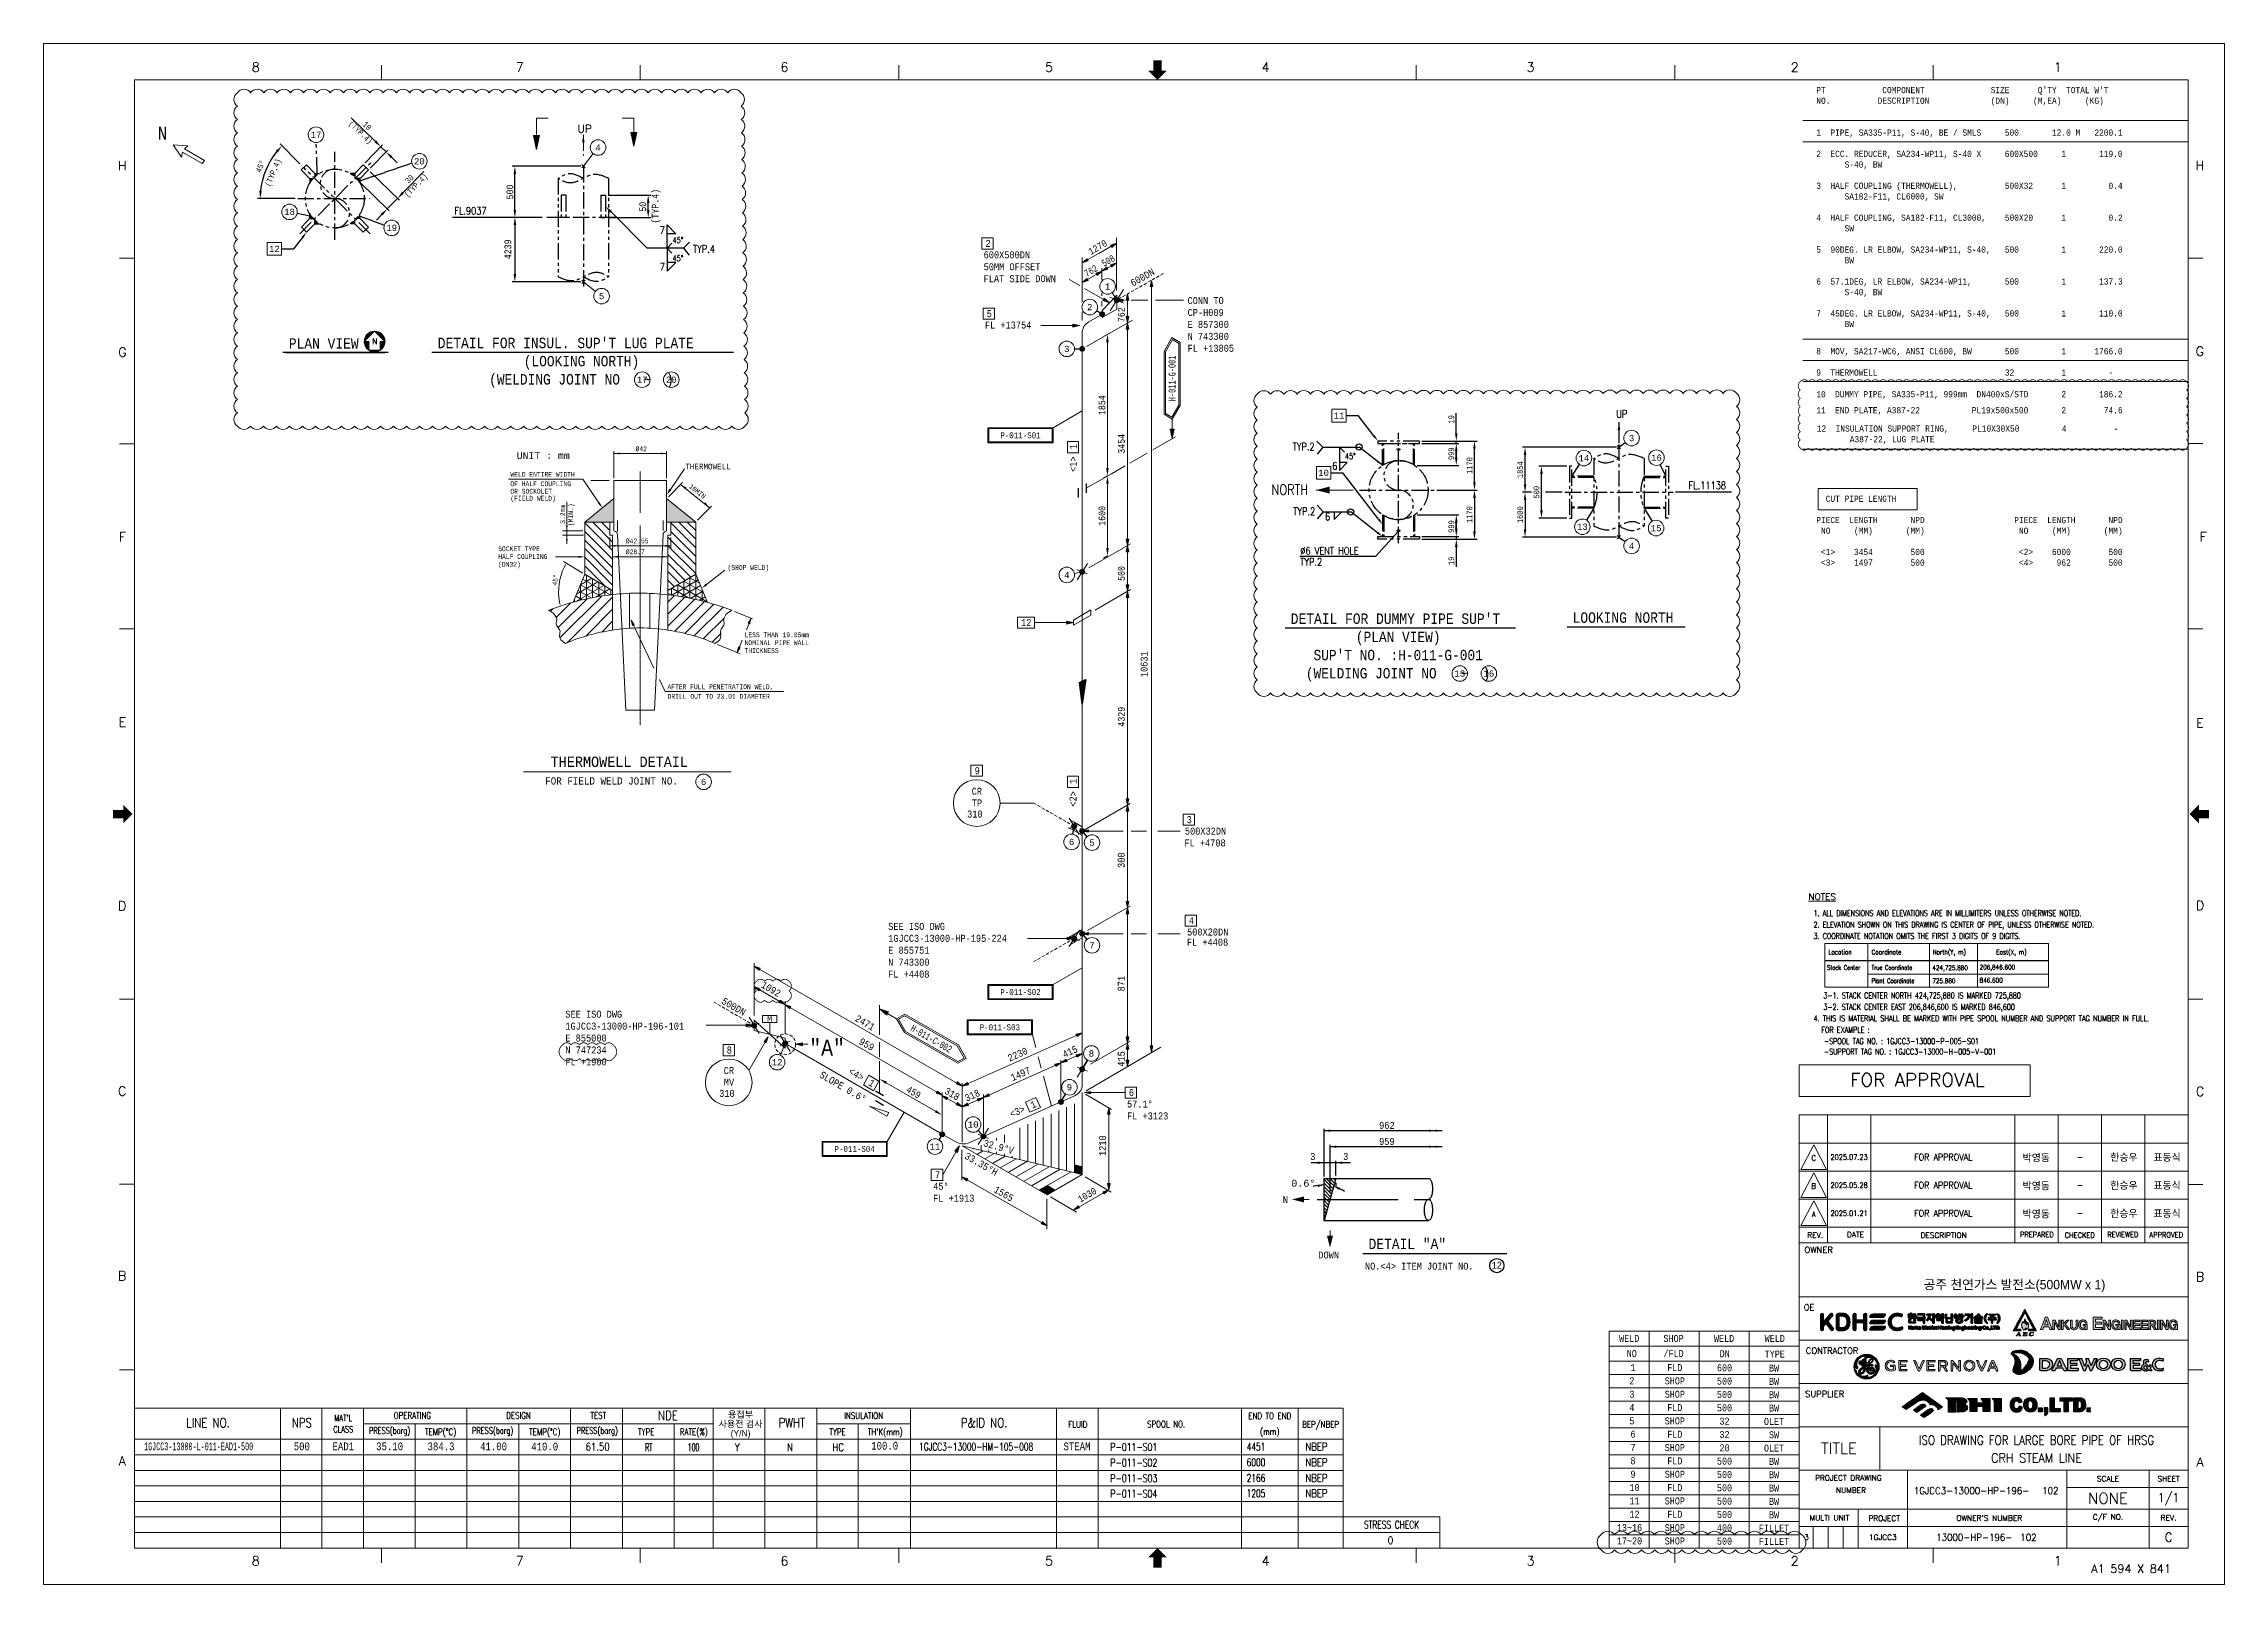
# Model space of a CAD drawing. Extents: x 0 to 841, y 0 to 594.
import ezdxf
from ezdxf.enums import TextEntityAlignment as Align

# ---------------------------------------------------------------- set-up
doc = ezdxf.new("R2010")
doc.units = 0
doc.header["$LTSCALE"] = 5
doc.header["$MEASUREMENT"] = 0
for name, pattern in [('CENTER', [2, 1.25, -0.25, 0.25, -0.25]), ('CONT', [1, 1, 0]), ('HIDDEN', [0.375, 0.25, -0.125]), ('PHANTOM', [2.5, 1.25, -0.25, 0.25, -0.25, 0.25, -0.25])]:
    doc.linetypes.add(name, pattern=pattern)
doc.layers.get('0').update_dxf_attribs({"lineweight": 9})
for name, color, linetype, lineweight in [('1', 7, 'Continuous', 9), ('3', 7, 'Continuous', 9), ('4', 7, 'Continuous', 9), ('42', 7, 'Continuous', 9), ('54', 7, 'Continuous', 9), ('B', 7, 'Continuous', 9), ('Border', 7, 'Continuous', 0), ('EMB', 7, 'Continuous', 9), ('EQUIPMENT', 7, 'Continuous', 9), ('SYM', 7, 'Continuous', 9), ('T-TEXT1', 7, 'Continuous', 9), ('title', 7, 'Continuous', 0)]:
    doc.layers.add(name, color=color, linetype=linetype, lineweight=lineweight)
for name, color, linetype in [('2', 2, 'Continuous'), ('doro', 4, 'Continuous'), ('FAB', 2, 'Continuous'), ('Layer 1', 7, 'Continuous'), ('SH', 4, 'Continuous'), ('SUPT', 4, 'Continuous'), ('TEXT', 7, 'Continuous'), ('TITLE BLOCK', 7, 'Continuous'), ('TITLEBOX', 7, 'Continuous'), ('한국지역난방기술주식회사 CI', 7, 'Continuous')]:
    doc.layers.add(name, color=color, linetype=linetype)
doc.styles.add('MARKING', font='monotxt.shx', dxfattribs={"width": 0.85, "height": 2.6})
doc.styles.add('MONOTXT', font='monotxt.shx')
doc.styles.add('ROMANS', font='romans.shx')
doc.styles.get("Standard").update_dxf_attribs({"font": 'txt.shx'})
doc.styles.add('TXT', font='monotxt.shx')
doc.styles.add('돋움', font='')
doc.styles.get('돋움').set_extended_font_data('Dotum')
doc.dimstyles.get("Standard").update_dxf_attribs({"dimtxt": 0.18, "dimasz": 0.18, "dimexe": 0.18, "dimexo": 0.0625, "dimgap": 0.09, "dimtad": 0, "dimtih": 1, "dimtoh": 1, "dimdec": 4, "dimzin": 0, "dimdsep": 46, "dimtxsty": 'Standard', "dimcen": 0.09, "dimadec": 0, "dimazin": 0, "dimtfac": 1, "dimtdec": 4, "dimtofl": 0, "dimtmove": 0, "dimatfit": 0, "dimfxl": 1, "dimtolj": 1, "dimtzin": 0, "dimarcsym": 0})
pattern_1 = [(45, (-95.31396, -70.56236), (-0.088388348, 0.088388348), [])]

msp = doc.modelspace()

# ---------------------------------------------------------------- texts
at = {"color": 2}
for s, height, rotation, style, width, p in [('50', 2.6, 90, 'MARKING', 0.85, (232.36, 529.18)), ('(TYP.4)', 2.6, 90, 'MARKING', 0.85, (237.14, 524.62)), ('45°', 1.875, 83.80151, 'MONOTXT', 0.9, (198.01, 384.97))]:
    msp.add_text(s, height=height, rotation=rotation, dxfattribs=dict(at, style=style, width=width)).set_placement(p)
at = {"color": 2, "linetype": 'Continuous', "lineweight": 0, "style": 'MARKING'}
for s, rotation, width, p in [('1270', 30, 0.85, (403.83, 512.47)), ('762', 30, 0.77, (402.26, 504.01)), ('508', 30, 0.77, (408.93, 507.87)), ('762', 90, 0.85, (416.94, 486.63)), ('3454', 90, 0.85, (416.94, 435.87)), ('500', 90, 0.85, (416.94, 386.86)), ('4329', 90, 0.85, (416.94, 330.68))]:
    msp.add_text(s, height=2.6, rotation=rotation, dxfattribs=dict(at, width=width)).set_placement(p)
at = {"color": 7, "lineweight": 0, "style": '돋움'}
for s, p in [('박영동', (768.46, 164.54)), ('한승우', (802.26, 164.73)), ('표동식', (818.89, 164.73)), ('박영동', (768.46, 153.72)), ('한승우', (802.26, 153.91)), ('표동식', (818.89, 153.91)), ('박영동', (768.46, 142.89)), ('한승우', (802.26, 143.08)), ('표동식', (818.89, 143.08))]:
    msp.add_text(s, height=2.8, dxfattribs=at).set_placement(p, align=Align.MIDDLE)
at = {"color": 3, "style": '돋움'}
msp.add_text('공주 천연가스 발전소(500MW x 1)', height=3.5905, dxfattribs=at).set_placement((760.07, 115.28), align=Align.MIDDLE)
at = {"color": 7, "linetype": 'Continuous', "lineweight": 0, "style": 'MONOTXT', "width": 0.833325}
for s, p in [('WELD', (611.48, 94.81)), ('SHOP', (628.58, 94.81)), ('WELD', (648.06, 94.81)), ('WELD', (667.61, 94.81)), (' NO', (611.48, 89.02)), ('   1', (610.04, 83.6)), ('/FLD', (628.58, 89)), ('FLD', (629.07, 83.59)), ('600', (648.23, 83.49)), ('DN', (648.32, 88.91)), ('TYPE', (667.61, 88.81)), ('BW', (667.33, 83.4)), ('   2', (609.59, 78.46)), ('SHOP', (629.07, 78.45)), ('500', (648.23, 78.35)), ('BW', (667.33, 78.25)), ('   4', (609.59, 68.18)), ('   3', (609.59, 73.32)), ('SHOP', (629.07, 73.3)), ('FLD', (629.07, 68.16)), ('500', (648.23, 73.21)), ('500', (648.23, 68.06)), ('BW', (667.33, 73.11)), ('BW', (667.33, 67.97)), ('   5', (609.59, 63.03)), ('   6', (610.02, 57.89)), ('SHOP', (629.07, 63.02)), ('FLD', (629.07, 57.87)), ('32', (648.23, 62.92)), ('32', (648.23, 57.78)), ('OLET', (667.33, 62.82)), ('SW', (667.33, 57.68)), ('   7', (610.02, 52.75)), ('SHOP', (629.07, 52.73)), ('20', (648.23, 52.63)), ('OLET', (667.33, 52.54)), ('   8', (610.02, 47.6)), ('   9', (610.02, 42.46)), ('SHOP', (629.07, 42.45)), ('FLD', (629.07, 47.59)), ('500', (648.23, 47.49)), ('500', (648.23, 42.35)), ('BW', (667.33, 47.4)), ('BW', (667.33, 42.25)), ('  10', (611.58, 37.32)), ('FLD', (629.07, 37.3)), ('500', (648.23, 37.21)), ('BW', (667.33, 37.11)), ('  11', (611.58, 32.18)), ('  12', (611.58, 27.03)), ('SHOP', (629.07, 32.16)), ('FLD', (629.07, 27.02)), ('500', (648.23, 32.06)), ('500', (648.23, 26.92)), ('BW', (667.33, 31.97)), ('BW', (667.33, 26.82)), ('13~16', (611.58, 21.89)), ('17~20', (611.58, 16.75)), ('SHOP', (629.07, 21.87)), ('SHOP', (629.07, 16.73)), ('400', (648.23, 21.78)), ('500', (648.23, 16.63)), ('FILLET', (667.33, 21.68)), ('FILLET', (667.33, 16.54))]:
    msp.add_text(s, height=2.7, dxfattribs=at).set_placement(p, align=Align.MIDDLE_CENTER)
at = {"color": 7, "linetype": 'Continuous', "lineweight": 0}
for s, height, style, width, p in [('1GJCC3-13000-L-011-EAD1-500', 3, 'MONOTXT', 0.6, (38.75, 53.2)), ('102', 2.713, 'ROMANS', 0.898609, (770.74, 36.12)), ('102', 2.713, 'ROMANS', 0.898609, (762.31, 18.18))]:
    msp.add_text(s, height=height, dxfattribs=dict(at, style=style, width=width)).set_placement(p, align=Align.MIDDLE_LEFT)
at = {"color": 7, "linetype": 'Continuous', "lineweight": 0, "style": 'MONOTXT', "width": 0.8}
for s, p in [('500', (99.58, 53.2)), ('EAD1', (115.58, 53.2)), ('35.10', (133.45, 53.2)), ('384.3', (153.25, 53.2)), ('41.00', (173.51, 53.2)), ('410.0', (193.24, 53.12)), ('100.0', (324.35, 53.45)), ('STEAM', (398.51, 53.2))]:
    msp.add_text(s, height=3, dxfattribs=at).set_placement(p, align=Align.MIDDLE)
at = {"color": 2, "attachment_point": 5, "style": 'MARKING'}
for s, insert, char_height, rotation in [('{\\A1;(TYP.4)}', (143.81, 539.12), 2.2002, 45.69329), ('{\\A1;30}', (141.09, 541.78), 2.2, 45.69329), ('{\\A1;500}', (179.84, 536.82), 2.6, 90), ('{\\A1;4239}', (179.05, 514.7), 2.6, 90)]:
    msp.add_mtext(s, dxfattribs=dict(at, insert=insert, char_height=char_height, rotation=rotation))
at = {"color": 2, "linetype": 'Continuous', "lineweight": 0, "insert": (402.43, 150.11), "char_height": 2.6, "attachment_point": 5, "rotation": 30, "style": 'MARKING'}
msp.add_mtext('\\A1;1030', dxfattribs=at)
at = {"layer": '3', "color": 2, "linetype": 'Continuous', "lineweight": 0, "style": 'TXT', "width": 0.851861}
for s, p in [('600X500DN', (362.51, 511.23)), ('2', (363.21, 515.63)), ('50MM OFFSET', (362.51, 506.63)), ('FLAT SIDE DOWN', (362.51, 502.03)), ('CONN TO', (441.16, 493.6)), ('5', (363.7, 488.56)), ('CP-H009', (441.16, 489)), ('FL +13754', (363, 484.16)), ('E 857300', (441.16, 484.4)), ('N 743300', (441.16, 479.8)), ('FL +13805', (441.16, 475.2)), ('12', (376.95, 369.45)), ('9', (359.05, 312.34)), ('CR', (357.9, 304.43)), ('310', (356.14, 295.64)), ('TP', (357.95, 299.93)), ('3', (440.82, 293.46)), ('FL +4708', (439.92, 284.5)), ('500X32DN', (440.12, 289.06)), ('SEE ISO DWG', (325.71, 252.32)), ('500X20DN', (440.96, 250.15)), ('4', (441.66, 254.55)), ('1GJCC3-13000-HP-195-224', (325.71, 247.72)), ('E 855751', (325.71, 243.12)), ('FL +4408', (440.9, 246.23)), ('N 743300', (325.71, 238.52)), ('FL +4408', (325.71, 233.92)), ('SEE ISO DWG', (201.21, 218.47)), ('1GJCC3-13000-HP-196-101', (201.21, 213.87)), ('E 855000', (201.21, 209.27)), ('N 747234', (201.21, 204.67)), ('FL +1900', (201.21, 200.07)), ('8', (263.44, 204.65)), ('CR', (262.29, 196.74)), ('MV', (262.33, 192.24)), ('310', (260.53, 187.94)), ('57.1%%d', (417.81, 183.84)), ('6', (418.51, 188.24)), ('FL +3123', (417.81, 179.24)), ('45%%d', (343.04, 152.13)), ('7', (343.74, 156.53)), ('FL +1913', (343.04, 147.53))]:
    msp.add_text(s, height=2.7, dxfattribs=at).set_placement(p)
for s, rotation, p in [('600DN', 30, (420.1, 500.26)), ('1', 90, (398.36, 437.66)), ('<1>', 90, (398.36, 428.86)), ('10631', 90, (425.74, 349.76)), ('<2>', 90, (398.36, 299.83)), ('1', 90, (398.36, 308.63)), ('300', 90, (416.94, 276.21)), ('1092', 330, (276.4, 230.34)), ('871', 90, (416.94, 228.61)), ('500DN', 330, (261.18, 224.08)), ('2471', 330, (312.66, 217.39)), ('959', 330, (314.15, 208.51)), ('2230', 24, (372.54, 201.48)), ('415', 24, (393.62, 202.96)), ('415', 90, (416.94, 199.58)), ('SLOPE 0.6%%D', 330, (298.97, 195.65)), ('<4>', 330, (310.17, 196.98)), ('1', 330, (317.8, 192.58)), ('1497', 24, (373.66, 193.95)), ('318', 330, (347.1, 189.43)), ('318', 24, (355.95, 186.08)), ('1', 24, (381.29, 183.36)), ('<3>', 24, (373.31, 179.87)), ('32.9%%DV', 345, (362.19, 168.97)), ('1210', 90, (409.74, 165.14)), ('33.35%%DH', 330, (354.9, 164.37)), ('1565', 330, (366.14, 151.44))]:
    msp.add_text(s, height=2.7, rotation=rotation, dxfattribs=at).set_placement(p)
at = {"layer": '4', "color": 2, "linetype": 'Continuous', "lineweight": 0}
for s, height, style, width, p in [('N', 5, 'TXT', 0.839996, (44, 557)), ('2. ELEVATION SHOWN ON THIS DRAWING IS CENTER OF PIPE, UNLESS OTHERWISE NOTED.', 2.25, 'ROMANS', 0.8, (682.54, 253.22)), ('1. ALL DIMENSIONS AND ELEVATIONS ARE IN MILLIMITERS UNLESS OTHERWISE NOTED.', 2.25, 'ROMANS', 0.8, (682.54, 257.62)), ('3. COORDINATE NOTATION OMITS THE FIRST 3 DIGITS OF 9 DIGITS.', 2.25, 'ROMANS', 0.8, (682.54, 248.82)), ('3-1. STACK CENTER NORTH 424,725,880 IS MARKED 725,880', 2.25, 'ROMANS', 0.8, (686.35, 225.9)), ('4. THIS IS MATERIAL SHALL BE MARKED WITH PIPE SPOOL NUMBER AND SUPPORT TAG NUMBER IN FULL.', 2.25, 'ROMANS', 0.77, (682.54, 217.07)), ('3-2. STACK CENTER EAST 206,846,600 IS MARKED 846,600', 2.25, 'ROMANS', 0.8, (686.35, 221.5)), ('  FOR EXAMPLE :', 2.25, 'ROMANS', 0.8, (683.14, 212.67)), ('   -SPOOL TAG NO. : 1GJCC3-13000-P-005-S01', 2.25, 'ROMANS', 0.8, (682.54, 208.27)), ('   -SUPPORT TAG NO. : 1GJCC3-13000-H-005-V-001', 2.25, 'ROMANS', 0.8, (682.54, 204.27))]:
    msp.add_text(s, height=height, dxfattribs=dict(at, style=style, width=width)).set_placement(p)
at = {"layer": '4', "color": 2, "style": 'MONOTXT', "width": 0.9}
for s, height, p in [('%%C42', 1.875, (228.28, 436.84)), ('THERMOWELL', 2.25, (247.45, 429.82)), ('WELD ENTIRE WIDTH', 1.875, (180.01, 426.99)), ('OR SOCKOLET', 1.875, (180, 420.49)), ('OF HALF COUPLING', 1.875, (180.01, 423.39)), ('(FIELD WELD)', 1.875, (180, 417.81)), ('SOCKET TYPE', 1.875, (175.32, 398.33)), ('HALF COUPLING', 1.875, (175.32, 395.32)), ('%%C42.55', 1.875, (224.52, 401.33)), ('%%C28.7', 1.875, (224.52, 397.16)), ('(DN32)', 1.875, (175.27, 392.31)), ('(SHOP WELD)', 1.875, (263.74, 391.1)), ('NOMINAL PIPE WALL', 1.875, (270.31, 362.12)), ('LESS THAN 19.05mm', 1.875, (270.32, 365.17)), ('THICKNESS', 1.875, (270.31, 359.07)), ('AFTER FULL PENETRATION WELD,', 1.875, (240.57, 345.12)), ('DRILL OUT TO 23.01 DIAMETER', 1.875, (240.63, 341.41))]:
    msp.add_text(s, height=height, dxfattribs=at).set_placement(p)
at = {"layer": '4', "color": 2, "style": 'MONOTXT'}
msp.add_text('UNIT : mm', height=2.625, dxfattribs=at).set_placement((182.45, 433.86))
at = {"layer": '4', "color": 2, "style": 'MONOTXT', "width": 0.9}
for s, rotation, p in [('10MIN', 321.67625, (248.7, 422.93)), ('3.2mm', 90, (201.13, 408.89)), ('(MIN.)', 90, (204.17, 407.99))]:
    msp.add_text(s, height=1.875, rotation=rotation, dxfattribs=at).set_placement(p)
at = {"layer": '4', "color": 2, "linetype": 'Continuous', "lineweight": 0, "style": 'ROMANS'}
msp.add_text('%%UNOTES', height=2.496, dxfattribs=at).set_placement((685.9, 265.12), align=Align.MIDDLE)
at = {"layer": '42', "color": 3, "linetype": 'Continuous', "lineweight": 0, "style": 'ROMANS'}
for s, height, width, p in [('8', 3.58, 1.001426, (81.81, 584.94)), ('7', 3.58, 1.001426, (183.66, 584.94)), ('6', 3.58, 1.001426, (285.68, 584.94)), ('5', 3.58, 1.001426, (387.74, 584.94)), ('4', 3.58, 1.001426, (471.31, 584.94)), ('3', 3.58, 1.001426, (573.44, 584.94)), ('2', 3.58, 1.001426, (675.29, 584.94)), ('1', 3.58, 1.001426, (776.74, 584.94)), ('H', 3.57, 1.001449, (30.38, 546.95)), ('H', 3.57, 1.001449, (831.54, 547.02)), ('G', 3.57, 1.001449, (30.38, 475.07)), ('G', 3.57, 1.001449, (831.54, 475.39)), ('F', 3.57, 1.001449, (30.39, 403.81)), ('F', 3.57, 1.001449, (832.85, 403.88)), ('E', 3.57, 1.001449, (30.39, 332.41)), ('E', 3.57, 1.001449, (831.55, 332.07)), ('D', 3.57, 1.001449, (30.31, 261.6)), ('D', 3.57, 1.001449, (831.61, 261.75)), ('C', 3.57, 1.001449, (30.31, 190.18)), ('C', 3.57, 1.001449, (831.61, 190.04)), ('B', 3.57, 1.001449, (30.31, 118.97)), ('B', 3.57, 1.001449, (831.61, 118.61)), ('A', 3.57, 1.001449, (30.31, 47.62)), ('A', 3.57, 1.001449, (831.61, 47.19)), ('8', 3.58, 1.001426, (81.81, 9.06)), ('7', 3.58, 1.001426, (183.66, 9.06)), ('6', 3.58, 1.001426, (285.68, 9.06)), ('5', 3.58, 1.001426, (387.74, 9.06)), ('4', 3.58, 1.001426, (471.31, 9.06)), ('3', 3.58, 1.001426, (573.44, 9.06)), ('2', 3.58, 1.001426, (675.29, 9.06)), ('1', 3.58, 1.001426, (776.74, 9.06))]:
    msp.add_text(s, height=height, dxfattribs=dict(at, width=width)).set_placement(p, align=Align.MIDDLE)
at = {"layer": '42', "color": 7, "linetype": 'Continuous', "lineweight": 0, "style": 'ROMANS'}
for s, height, p in [('FOR APPROVAL', 5.1984, (722.6, 194.51)), ('REV.', 2.087, (683.21, 134.65)), ('DATE', 2.087, (698.75, 134.86)), ('DESCRIPTION', 2.0875, (732.71, 134.6)), ('TITLE', 4.209, (692.36, 52.41)), ('PROJECT DRAWING', 2.0875, (695.99, 41.05)), ('NUMBER', 2.087, (697.01, 36.3)), ('NONE', 4.209, (796.1, 33.2)), ('SCALE', 2.087, (796.1, 40.73)), ('SHEET', 2.087, (819.49, 40.73)), ('MULTI UNIT', 2.087, (688.69, 25.65)), ('PROJECT', 2.087, (709.81, 25.46)), ("OWNER'S NUMBER", 2.0875, (750.31, 25.56)), ('C/F NO.', 2.087, (796.1, 25.84)), ('REV.', 2.087, (819.49, 25.69)), ('3', 2.09, (679.81, 18.18)), ('A1 594 X 841', 3.1784, (805.04, 6.05))]:
    msp.add_text(s, height=height, dxfattribs=at).set_placement(p, align=Align.MIDDLE)
for s, height, width, p in [('PREPARED', 2.087, 0.900011, (768.68, 134.86)), ('CHECKED', 2.087, 0.900011, (785.23, 134.64)), ('REVIEWED', 2.087, 0.900011, (801.83, 134.85)), ('APPROVED', 2.087, 0.900011, (818.58, 134.76)), ('C', 3.51, 0.9, (819.49, 18.18))]:
    msp.add_text(s, height=height, dxfattribs=dict(at, width=width)).set_placement(p, align=Align.MIDDLE)
for s, p in [('OWNER', (684.55, 127.78)), ('OE', (680.84, 105.61)), ('CONTRACTOR', (689.71, 88.91)), ('SUPPLIER', (686.85, 72.21))]:
    msp.add_text(s, height=2.361, dxfattribs=at).set_placement(p, align=Align.CENTER)
at = {"layer": 'B', "color": 2, "linetype": 'Continuous', "lineweight": 0, "style": 'ROMANS'}
for s, height, width, p in [('LINE NO.', 3.6, 0.8, (63.42, 60.52)), ('NPS', 3.6, 0.798604, (99.58, 60.52)), ('CLASS', 2.5, 0.639996, (115.56, 58.54)), ("MAT'L", 2.5, 0.639996, (115.55, 62.88)), ('OPERATING', 2.497, 0.799964, (142.2, 63.88)), ('TEMP(%%dC)', 2.497, 0.799964, (153.09, 57.55)), ('DESIGN', 2.497, 0.799964, (183.15, 63.88)), ('TEMP(%%dC)', 2.497, 0.799964, (193.29, 57.55)), ('TEST', 2.497, 0.799964, (213.91, 63.88)), ('TYPE', 2.497, 0.799964, (232.36, 57.55)), ('NDE', 3.6, 0.798604, (240.77, 63.34)), ('RATE(%)', 2.497, 0.799964, (250.76, 57.55)), ('PWHT', 3.6, 0.798604, (288.56, 60.52)), ('TYPE', 2.497, 0.799964, (306.18, 57.55)), ('INSULATION', 2.497, 0.799964, (316.24, 63.78)), ("TH'K(mm)", 2.497, 0.799964, (324.57, 57.55)), ('P&ID NO.', 3.6, 0.8, (362.7, 60.52)), ('FLUID', 2.497, 0.799964, (398.85, 60.42)), ('SPOOL NO.', 2.497, 0.799964, (432.88, 60.52)), ('END TO END', 2.497, 0.799964, (472.86, 63.7)), ('(mm)', 2.497, 0.799964, (472.86, 57.67)), ('BEP/NBEP', 2.497, 0.799964, (492.46, 60.42))]:
    msp.add_text(s, height=height, dxfattribs=dict(at, width=width)).set_placement(p, align=Align.CENTER)
at = {"layer": 'B', "color": 2, "linetype": 'Continuous', "lineweight": 0, "style": 'ROMANS', "width": 0.640007}
for p in [(125.45, 60.55), (165.22, 60.55), (205.53, 60.55)]:
    msp.add_text('PRESS(barg)', height=2.5, dxfattribs=at).set_placement(p, align=Align.TOP_LEFT)
at = {"layer": 'B', "color": 2, "linetype": 'Continuous', "lineweight": 0, "style": '돋움'}
for s, p in [('사용전 검사', (268.77, 60.61)), ('용접부', (268.77, 64.26)), ('(Y/N)', (268.77, 57.02))]:
    msp.add_text(s, height=2.5, dxfattribs=at).set_placement(p, align=Align.CENTER)
at = {"layer": 'EMB', "color": 2, "linetype": 'Continuous', "lineweight": 0, "style": 'TXT', "width": 0.875}
for s, p in [(" PT            COMPONENT              SIZE      Q'TY  TOTAL W'T", (681.8, 574.9)), (' NO.          DESCRIPTION             (DN)     (M,EA)     (KG)', (681.8, 570.8)), (' 1  PIPE, SA335-P11, S-40, BE / SMLS     500       12.0 M   2200.1', (681.8, 558.5)), (' 2  ECC. REDUCER, SA234-WP11, S-40 X     600X500     1       119.0', (681.8, 550.3)), ('       S-40, BW', (681.8, 546.2)), (' 3  HALF COUPLING (THERMOWELL),          500X32      1         0.4', (681.8, 538)), ('       SA182-F11, CL6000, SW', (681.8, 533.9)), (' 4  HALF COUPLING, SA182-F11, CL3000,    500X20      1         0.2', (681.8, 525.7)), ('       SW', (681.8, 521.6)), (' 5  90DEG. LR ELBOW, SA234-WP11, S-40,   500         1       220.0', (681.8, 513.4)), ('       BW', (681.8, 509.3)), (' 6  57.1DEG, LR ELBOW, SA234-WP11,       500         1       137.3', (681.8, 501.1)), ('       S-40, BW', (681.8, 497)), (' 7  45DEG. LR ELBOW, SA234-WP11, S-40,   500         1       110.0', (681.8, 488.8)), ('       BW', (681.8, 484.7)), (' 8  MOV, SA217-WC6, ANSI CL600, BW       500         1      1766.0', (681.8, 474.2)), (' 9  THERMOWELL                           32          1         -', (681.8, 466)), (' 10  DUMMY PIPE, SA335-P11, 999mm  DN400xS/STD       2       186.2', (681.8, 457.64)), (' 11  END PLATE, A387-22           PL19x500x500       2        74.6', (681.8, 451.46)), ('12  INSULATION SUPPORT RING,     PL10X30X50         4          -', (683.8, 444.4)), ('       A387-22, LUG PLATE', (683.8, 440.3)), ('   CUT PIPE LENGTH', (681.8, 417.33)), (' PIECE  LENGTH       NPD                   PIECE  LENGTH       NPD', (681.8, 409.13)), ('  NO     (MM)       (MM)                    NO     (MM)       (MM)', (681.8, 405.03)), ('  <1>    3454        500                    <2>    6000        500', (681.8, 396.83)), ('  <3>    1497        500                    <4>     962        500', (681.8, 392.73))]:
    msp.add_text(s, height=2.4, dxfattribs=at).set_placement(p)
at = {"layer": 'EMB', "color": 7, "linetype": 'Continuous', "lineweight": 0, "style": 'ROMANS'}
for s, height, width, p in [('C', 2.09, 0.800022, (682.61, 164.39)), ('2025.07.23', 2.087, 0.800022, (696.28, 164.73)), ('FOR APPROVAL', 2.505, 0.9, (732.61, 164.73)), ('B', 2.09, 0.800022, (682.61, 153.56)), ('2025.05.28', 2.087, 0.800022, (696.28, 153.9)), ('FOR APPROVAL', 2.505, 0.9, (732.61, 153.9)), ('A', 2.09, 0.800022, (682.61, 142.74)), ('2025.01.21', 2.087, 0.800022, (696.28, 143.07)), ('FOR APPROVAL', 2.505, 0.9, (732.61, 143.07)), ('ISO DRAWING FOR LARGE BORE PIPE OF HRSG', 3.5125, 0.825636, (768.56, 55.59)), ('1/1', 3.507, 0.9, (819.49, 33.2))]:
    msp.add_text(s, height=height, dxfattribs=dict(at, width=width)).set_placement(p, align=Align.MIDDLE)
at = {"layer": 'EMB', "color": 7, "linetype": 'Continuous', "lineweight": 0, "style": 'ROMANS', "width": 0.898609}
for s, p in [('1GJCC3-13000-HP-196-', (721.25, 36.12)), ('13000-HP-196-', (729.88, 18.18))]:
    msp.add_text(s, height=2.7125, dxfattribs=at).set_placement(p, align=Align.MIDDLE_LEFT)
at = {"layer": 'EMB', "color": 7, "linetype": 'Continuous', "lineweight": 0, "style": 'ROMANS'}
msp.add_text('1GJCC3', height=2.087, dxfattribs=at).set_placement((709.29, 18.15), align=Align.MIDDLE)
at = {"layer": 'EQUIPMENT', "color": 7, "linetype": 'Continuous', "lineweight": 0, "style": 'ROMANS'}
for s, width, p in [('61.50', 0.8, (209.03, 51.55)), ('RT', 0.6, (231.95, 51.37)), ('Y', 0.8, (266.56, 51.37)), ('N', 0.8, (286.7, 51.37)), ('HC', 0.8, (304.2, 51.37)), ('1GJCC3-13000-HM-105-008', 0.7, (337.62, 51.55)), ('P-011-S01', 0.73, (411.38, 51.42)), ('4451', 0.7, (463.95, 51.55)), ('NBEP', 0.8, (486.59, 51.55)), ('P-011-S02', 0.73, (411.38, 45.42)), ('P-011-S03', 0.73, (411.38, 39.42)), ('2166', 0.7, (463.95, 39.55)), ('6000', 0.7, (463.95, 45.55)), ('NBEP', 0.8, (486.59, 45.55)), ('NBEP', 0.8, (486.59, 39.55)), ('P-011-S04', 0.73, (411.38, 33.45)), ('1205', 0.7, (463.95, 33.58)), ('NBEP', 0.8, (486.59, 33.58))]:
    msp.add_text(s, height=3, dxfattribs=dict(at, width=width)).set_placement(p)
at = {"layer": 'EQUIPMENT', "color": 7, "linetype": 'Continuous', "lineweight": 0, "style": 'ROMANS', "width": 0.48}
msp.add_text('100', height=3, dxfattribs=at).set_placement((250.64, 51.37), align=Align.CENTER)
at = {"layer": 'EQUIPMENT', "color": 2, "linetype": 'Continuous', "lineweight": 0, "style": 'ROMANS', "width": 0.7}
msp.add_text('STRESS CHECK', height=3, dxfattribs=at).set_placement((519.81, 22.99), align=Align.MIDDLE_CENTER)
at = {"layer": 'EQUIPMENT', "color": 7, "linetype": 'Continuous', "lineweight": 0, "style": 'ROMANS', "width": 0.7}
msp.add_text('O', height=3, dxfattribs=at).set_placement((519.42, 17.01), align=Align.MIDDLE_CENTER)
at = {"layer": 'FAB', "color": 2, "linetype": 'Continuous', "lineweight": 0}
for s, height, style, p in [('1', 2.4, 'TXT', (410.31, 500.39)), ('2', 2.4, 'TXT', (403.44, 492.44)), ('3', 2.4, 'TXT', (394.59, 476.32)), ('4', 2.4, 'TXT', (394.59, 389.16)), ('6', 2.4, 'MONOTXT', (254.52, 309.4)), ('6', 2.4, 'TXT', (396.43, 286.23)), ('5', 2.4, 'TXT', (404.31, 285.98)), ('7', 2.4, 'TXT', (404.31, 246.38)), ('M', 2.1, 'TXT', (280, 217.94)), ('12', 2.4, 'TXT', (282.88, 201.31)), ('8', 2.4, 'TXT', (404.06, 204.67)), ('9', 2.4, 'TXT', (395.61, 191.64)), ('10', 2.4, 'TXT', (358.47, 177.29)), ('11', 2.4, 'TXT', (343.74, 168.78))]:
    msp.add_text(s, height=height, dxfattribs=dict(at, style=style)).set_placement(p, align=Align.MIDDLE_CENTER)
at = {"layer": 'FAB', "color": 2, "linetype": 'Continuous', "lineweight": 0, "style": 'TXT', "width": 0.869567}
for s, p in [('P-011-S01', (376.72, 442.99)), ('P-011-S02', (376.72, 228.34)), ('P-011-S03', (368.76, 214.77)), ('P-011-S04', (312.78, 167.89))]:
    msp.add_text(s, height=2.3, dxfattribs=at).set_placement(p, align=Align.MIDDLE_CENTER)
at = {"layer": 'FAB', "linetype": 'Continuous', "style": 'MONOTXT'}
for s, height, width, p in [('FOR FIELD WELD JOINT NO.', 2.8, 0.88, (193.43, 308.34)), ('THERMOWELL DETAIL', 4, 0.9, (195.53, 315.12))]:
    msp.add_text(s, height=height, dxfattribs=dict(at, width=width)).set_placement(p)
at = {"layer": 'FAB', "color": 2, "linetype": 'Continuous', "style": 'TXT'}
for s, height, width, p in [('"A"', 6.163, 0.857082, (295.28, 203.87)), ('962', 2.688, 0.857082, (515.03, 175.61)), ('959', 2.688, 0.857082, (515.03, 169.43)), ('3', 2.69, 0.857082, (488.45, 163.62)), ('3', 2.69, 0.857082, (501.15, 163.62)), ('N', 2.69, 0.857082, (477.88, 147.03)), ('DOWN', 2.688, 0.857082, (491.58, 125.64)), ('DETAIL "A"', 4.032, 0.857143, (510.95, 129.25)), ('NO.<4> ITEM JOINT NO.', 2.6882, 0.857082, (509.58, 121.32))]:
    msp.add_text(s, height=height, dxfattribs=dict(at, width=width)).set_placement(p)
msp.add_text('0.6°', height=2.688, rotation=360, dxfattribs=at).set_placement((481.14, 153.3))
at = {"layer": 'FAB', "color": 2, "linetype": 'Continuous', "style": 'TXT', "width": 0.857082}
msp.add_text('12', height=2.688, dxfattribs=at).set_placement((560.4, 121.7), align=Align.CENTER)
at = {"layer": 'SUPT', "color": 2, "linetype": 'Continuous', "lineweight": 0, "style": 'TXT'}
for s, p in [('17', (105.06, 558.86)), ('4', (213.82, 553.94)), ('20', (144.91, 548.66)), ('18', (94.84, 529.14)), ('19', (134.23, 522.97)), ('12', (89.03, 514.87)), ('5', (215.18, 496.65)), ('17', (230.85, 464.44)), ('20', (242.05, 464.44)), ('11', (499.58, 450.6)), ('3', (612.39, 441.93)), ('10', (493.6, 428.54)), ('14', (594, 434.21)), ('16', (621.99, 434.38)), ('13', (593.41, 407.73)), ('15', (621.86, 407.23)), ('4', (612.39, 400.35)), ('13', (546.14, 351.15)), ('16', (557.34, 351.15))]:
    msp.add_text(s, height=2.4, dxfattribs=at).set_placement(p, align=Align.MIDDLE_CENTER)
at = {"layer": 'SUPT', "color": 2, "linetype": 'PHANTOM', "lineweight": 0}
msp.add_text('UP', height=3, dxfattribs=at).set_placement((205.86, 559.67))
at = {"layer": 'SUPT', "color": 2, "style": 'MARKING', "width": 0.85}
for s, p in [('45%%D', (83.68, 544.05)), ('(TYP.4)', (87.3, 538.66))]:
    msp.add_text(s, height=2.2, rotation=67.55709, dxfattribs=at).set_placement(p)
at = {"layer": 'SUPT', "color": 2, "linetype": 'Continuous'}
for s, height, style, width, p in [('FL.9037', 2.903, 'ROMANS', 0.8, (158.39, 528.1)), ('7', 2.9, 'ROMANS', 0.8, (237.58, 520.63)), ('45%%D', 2.322, 'ROMANS', 0.8, (242.55, 517.12)), ('TYP.4', 2.903, 'ROMANS', 0.8, (250.45, 513.4)), ('7', 2.9, 'ROMANS', 0.8, (237.58, 506.49)), ('45%%D', 2.322, 'ROMANS', 0.8, (242.53, 510.11)), ("DETAIL FOR INSUL. SUP'T LUG PLATE", 4.032, 'TXT', 0.857143, (152, 476.59)), ('UP', 2.903, 'ROMANS', 0.8, (606.49, 449.77)), ('6', 2.9, 'ROMANS', 0.8, (496.95, 429.74)), ('45%%D', 2.322, 'ROMANS', 0.8, (501.85, 433.77)), ('FL.11138', 2.903, 'ROMANS', 0.8, (634.37, 422.24)), ("DETAIL FOR DUMMY PIPE SUP'T", 4.032, 'TXT', 0.857143, (480.95, 370.28)), ('LOOKING NORTH', 4.032, 'TXT', 0.857143, (589.65, 370.71))]:
    msp.add_text(s, height=height, dxfattribs=dict(at, style=style, width=width)).set_placement(p)
at = {"layer": 'SUPT', "color": 2, "linetype": 'Continuous', "style": 'TXT', "width": 0.857143}
msp.add_text('PLAN VIEW', height=4.032, dxfattribs=at).set_placement((108.03, 478.43), align=Align.MIDDLE)
at = {"layer": 'SUPT', "color": 2, "lineweight": 0, "ltscale": 0.2, "style": 'ROMANS'}
msp.add_text('N', height=2.15, rotation=180, dxfattribs=at).set_placement((128.71, 480.27))
at = {"layer": 'SUPT', "color": 2, "linetype": 'Continuous', "style": 'TXT', "width": 0.857143}
for s, p in [('(LOOKING NORTH)', (207.43, 471.59)), ('(WELDING JOINT NO   ~  )', (207.43, 464.57)), ('(PLAN VIEW)', (522.38, 365.28)), ('(WELDING JOINT NO   ~  )', (522.38, 351.28)), ("SUP'T NO. :H-011-G-001", (522.38, 358.28))]:
    msp.add_text(s, height=4, dxfattribs=at).set_placement(p, align=Align.MIDDLE_CENTER)
at = {"layer": 'SUPT', "linetype": 'Continuous', "lineweight": 0, "style": 'TXT', "width": 0.65}
for s, rotation, p in [('H-011-G-001', 90, (435.18, 464.94)), ('H-011-C-002', 330, (342.37, 210.39))]:
    msp.add_text(s, height=2.7, rotation=rotation, dxfattribs=at).set_placement(p, align=Align.MIDDLE_CENTER)
at = {"layer": 'SUPT', "color": 2, "style": 'ROMANS', "width": 0.8}
for s, height, p in [('TYP.2', 2.903, (481.68, 437.2)), ('TYP.2', 2.903, (481.91, 412.22)), ('6', 2.9, (494.16, 410.21)), ('TYP.2', 2.903, (484.61, 392.77)), ('%%C6 VENT HOLE', 2.903, (484.61, 397.01))]:
    msp.add_text(s, height=height, dxfattribs=at).set_placement(p)
at = {"layer": 'SUPT', "color": 2, "linetype": 'Continuous', "width": 0.8}
msp.add_text('NORTH', height=4, dxfattribs=at).set_placement((473.51, 420.03))
at = {"layer": 'SUPT', "color": 2, "attachment_point": 5, "style": 'MARKING'}
for s, insert, char_height, rotation in [('{\\A1;(TYP.4)}', (122.05, 559.56), 2.2002, 315.69329), ('{\\A1;10}', (124.71, 562.28), 2.2, 315.69329), ('\\A1;19', (542.89, 449.16), 2.2, 90), ('\\A1;999', (542.89, 435.89), 2.2, 90), ('\\A1;1170', (549.89, 431.34), 2.2, 90), ('\\A1;1854', (569.41, 429.71), 2.2, 90), ('\\A1;500', (575.74, 421.05), 2.2, 90), ('\\A1;1170', (549.89, 412.42), 2.2, 90), ('\\A1;1600', (569.41, 412.39), 2.2, 90), ('\\A1;999', (542.89, 407.82), 2.2, 90), ('\\A1;19', (542.89, 394.6), 2.2, 90)]:
    msp.add_mtext(s, dxfattribs=dict(at, insert=insert, char_height=char_height, rotation=rotation))
at = {"layer": 'T-TEXT1', "color": 2, "linetype": 'Continuous', "lineweight": 0, "style": 'ROMANS'}
for s, width, p in [('Location', 0.8, (688.29, 243.77)), ('Coordinate', 0.8, (704.95, 243.77)), ('North(Y, m)', 0.8, (728.5, 243.77)), ('East(X, m)', 0.8, (753.01, 243.77)), ('Stack Center', 0.666667, (687.79, 237.79)), ('True Coordinate', 0.666667, (704.95, 237.77)), ('424,725.880', 0.8, (728.38, 237.69)), ('206,846.600', 0.8, (746.6, 237.95)), ('Plant Coordinate', 0.666667, (704.95, 232.72)), ('725.880', 0.8, (728.38, 232.69)), ('846.600', 0.8, (746.6, 232.9))]:
    msp.add_text(s, height=1.8, dxfattribs=dict(at, width=width)).set_placement(p, align=Align.MIDDLE_LEFT)
at = {"layer": 'TEXT', "color": 7, "linetype": 'Continuous', "lineweight": 0}
for p in [(785.3, 164.73), (785.3, 153.91), (785.3, 143.08)]:
    msp.add_text('-', height=2.09, dxfattribs=at).set_placement(p, align=Align.MIDDLE)
at = {"layer": 'TEXT', "style": 'ROMANS', "width": 0.9}
msp.add_text('CRH STEAM LINE', height=3.507, dxfattribs=at).set_placement((768.56, 48.74), align=Align.MIDDLE_CENTER)

# ---------------------------------------------------------------- blocks, each defined once
blk = doc.blocks.new('ARO_E1')
at = {"layer": '2', "color": 2, "linetype": 'Continuous'}
blk.add_lwpolyline([(-1.075, -0.6125), (-1.2375, -0.4875), (0, 0), (-0.925, -0.7), (-1.2125, -0.5125), (-0.1, -0.0625), (-0.925, -0.7), (-1.2, -0.525), (-0.225, -0.1125), (-0.9375, -0.675), (-1.175, -0.5375), (-0.325, -0.175), (-0.975, -0.6625), (-1.15, -0.5625), (-0.4125, -0.225), (-0.9875, -0.6625), (-1.1375, -0.55), (-0.525, -0.3), (-1, -0.6375), (-1.1, -0.575), (-0.625, -0.35), (-1.0375, -0.625), (-1.0875, -0.5875), (-0.725, -0.425), (-1.05, -0.6125), (-1.075, -0.6125), (0, 0)], dxfattribs=at)
blk = doc.blocks.new('ARO_U1')
at = {"layer": '2', "color": 2, "linetype": 'Continuous', "xscale": 0.9999990990353698, "yscale": 0.9999990990353698, "rotation": 59.99997019629861}
blk.add_blockref('ARO_E1', (0, 0), dxfattribs=at)
blk = doc.blocks.new('대우로고')
at = {"ltscale": 0.5}
h = blk.add_hatch(color=162, dxfattribs=at)
edge = h.paths.add_edge_path()
edge.add_spline(control_points=[(412.56, -198.55), (412.48, -198.65), (412.36, -198.83), (412.56, -199.21), (412.99, -199.54), (413.46, -200.15), (413.75, -200.94), (413.72, -201.68), (413.58, -202.37), (413.3, -203.01), (413.09, -203.72), (413.03, -204.31), (413.11, -204.79), (413.46, -205), (413.89, -204.95), (414.46, -204.73), (414.93, -204.45), (415.42, -204.12), (415.34, -203.64), (415.37, -202.95), (415.33, -202.05), (415.1, -200.98), (414.61, -200.21), (414.14, -199.7), (413.69, -199.32), (413.15, -199.01), (412.8, -198.85), (412.56, -198.55), (412.56, -198.55)], knot_values=[0, 0, 0, 0, 0.35477, 0.588247, 1.167996, 1.9969, 2.864521, 3.621546, 4.191481, 4.982473, 5.714295, 6.389706, 6.758917, 7.100017, 7.496384, 8.028336, 8.905714, 9.181042, 9.689368, 10.171474, 11.326793, 12.364417, 13.41739, 14.002468, 14.446357, 15.200659, 15.738576, 15.923665, 15.923665, 15.923665, 15.923665], degree=3, periodic=0)
h = blk.add_hatch(color=162, dxfattribs=at)
edge = h.paths.add_edge_path()
edge.add_spline(control_points=[(413.07, -198.75), (412.94, -198.7), (412.8, -198.64), (412.66, -198.45), (412.89, -198.26), (413.28, -198.2), (413.95, -198.07), (414.69, -197.99), (415.46, -197.98), (416.09, -198.06), (416.66, -198.19), (417.14, -198.43), (417.59, -198.7), (417.94, -199.06), (418.05, -199.57), (418.05, -199.94), (417.98, -200.53), (417.56, -199.8), (417.17, -199.53), (416.63, -199.18), (416.08, -198.86), (415.49, -198.7), (414.95, -198.59), (414.41, -198.59), (413.87, -198.63), (413.39, -198.66), (413.14, -198.73), (413.07, -198.75)], knot_values=[0, 0, 0, 0, 0.908542, 1.107485, 1.447068, 2.517029, 4.009223, 6.105549, 7.663693, 9.301352, 10.425245, 11.711248, 13.011158, 14.010252, 15.046556, 16.431063, 16.939195, 18.230571, 19.608918, 20.979811, 22.446038, 24.047708, 25.19379, 26.214699, 27.734616, 28.950892, 29.509081, 29.509081, 29.509081, 29.509081], degree=3, periodic=0)
h = blk.add_hatch(color=162, dxfattribs=at)
edge = h.paths.add_edge_path()
edge.add_spline(control_points=[(418.02, -198.98), (418.08, -199.15), (418.22, -199.46), (418.21, -200), (418.13, -200.63), (417.91, -201.26), (417.66, -201.83), (417.35, -202.25), (417.07, -202.75), (416.71, -203.18), (416.28, -203.68), (415.86, -204.1), (415.39, -204.46), (415.05, -204.71), (414.71, -204.88), (414.36, -205.05), (414.13, -205.16), (413.75, -205.21), (414.07, -205.33), (414.27, -205.4), (414.6, -205.5), (415, -205.47), (415.44, -205.46), (415.92, -205.33), (416.4, -205.14), (416.89, -204.91), (417.35, -204.62), (417.77, -204.31), (418.2, -203.9), (418.59, -203.44), (418.95, -202.86), (419.17, -202.3), (419.3, -201.73), (419.34, -201.23), (419.27, -200.74), (419.12, -200.3), (418.88, -199.92), (418.66, -199.58), (418.44, -199.34), (418.25, -199.15), (418.16, -199.04), (418.02, -198.98), (418.02, -198.98)], knot_values=[0, 0, 0, 0, 0.527514, 1.020217, 1.583188, 2.422106, 3.00748, 3.442684, 3.988111, 4.725467, 5.114318, 5.978941, 6.492298, 6.887401, 7.235022, 7.654875, 7.98032, 8.182909, 8.356784, 8.628757, 8.97686, 9.340187, 9.831009, 10.289921, 10.809009, 11.39694, 11.905892, 12.449692, 12.959768, 13.664185, 14.251329, 15.009733, 15.46049, 16.011675, 16.491925, 16.948998, 17.394809, 17.818699, 18.167509, 18.396414, 18.582901, 18.678537, 18.678537, 18.678537, 18.678537], degree=3, periodic=0)
h = blk.add_hatch(color=162, dxfattribs=at)
edge = h.paths.add_edge_path()
edge.add_ellipse((459.16, -202.36), major_axis=(1.48, 0.05), ratio=0.960488, start_angle=490.08764, end_angle=600.38202, ccw=False)
edge.add_spline(control_points=[(458.17, -201.3), (458.3, -201.23), (458.57, -201.07), (459.04, -201.04), (459.47, -201.06), (459.82, -201.12), (460.04, -201.18), (460.16, -201.2), (460.17, -201.2)], knot_values=[0, 0, 0, 0, 1.012639, 2.177805, 3.164669, 3.946222, 4.647054, 4.755764, 4.755764, 4.755764, 4.755764], degree=3, periodic=0)
edge.add_line((460.17, -201.2), (460.12, -200.55))
edge.add_spline(control_points=[(460.12, -200.55), (459.99, -200.52), (459.59, -200.43), (459.18, -200.43), (458.91, -200.42)], knot_values=[0, 0, 0, 0, 0.925776, 2.81302, 2.81302, 2.81302, 2.81302], degree=3, periodic=0)
edge.add_ellipse((458.86, -202.36), major_axis=(-2.14, -0.08), ratio=0.900634, start_angle=266.92511, end_angle=447.12557)
edge.add_spline(control_points=[(458.83, -204.29), (458.97, -204.3), (459.3, -204.31), (459.75, -204.28), (460.04, -204.23), (460.16, -204.21)], knot_values=[0, 0, 0, 0, 1.016486, 2.272444, 3.073759, 3.073759, 3.073759, 3.073759], degree=3, periodic=0)
edge.add_line((460.16, -204.21), (460.23, -203.55))
edge.add_spline(control_points=[(460.23, -203.55), (460.19, -203.56), (460.07, -203.6), (459.83, -203.66), (459.48, -203.71), (459.1, -203.72), (458.74, -203.71), (458.56, -203.65), (458.47, -203.62)], knot_values=[0, 0, 0, 0, 0.320529, 0.867507, 1.698392, 2.745675, 3.496896, 4.115636, 4.115636, 4.115636, 4.115636], degree=3, periodic=0)
edge = h.paths.add_edge_path()
edge.add_spline(control_points=[(456.13, -203.63), (456.19, -203.56), (456.31, -203.4), (456.38, -203.08), (456.41, -202.81), (456.4, -202.65), (456.4, -202.62)], knot_values=[0, 0, 0, 0, 0.607354, 1.386825, 2.228034, 2.466254, 2.466254, 2.466254, 2.466254], degree=3, periodic=0)
edge.add_line((456.4, -202.62), (455.74, -202.62))
edge.add_spline(control_points=[(455.74, -202.62), (455.74, -202.69), (455.74, -202.82), (455.73, -203), (455.7, -203.1), (455.69, -203.13)], knot_values=[0, 0, 0, 0, 0.482765, 0.918897, 1.19777, 1.19777, 1.19777, 1.19777], degree=3, periodic=0)
edge.add_line((455.69, -203.13), (454.94, -202.3))
edge.add_spline(control_points=[(454.94, -202.3), (454.88, -202.23), (454.78, -202.09), (454.65, -201.89), (454.63, -201.69), (454.7, -201.54), (454.82, -201.45), (454.97, -201.41), (455.13, -201.42), (455.28, -201.4), (455.43, -201.44), (455.56, -201.48), (455.64, -201.52), (455.67, -201.54), (455.68, -201.54)], knot_values=[0, 0, 0, 0, 0.670909, 1.157377, 1.622868, 1.991554, 2.254501, 2.637679, 3.014331, 3.354599, 3.701373, 4.058559, 4.259119, 4.31359, 4.31359, 4.31359, 4.31359], degree=3, periodic=0)
edge.add_line((455.68, -201.54), (455.61, -200.97))
edge.add_spline(control_points=[(455.61, -200.97), (455.49, -200.93), (455.22, -200.86), (454.81, -200.85), (454.38, -200.91), (454.1, -201.12), (453.94, -201.38), (453.91, -201.64), (453.96, -201.91), (454.03, -202.1), (454.23, -202.27), (454.06, -202.32), (453.86, -202.43), (453.59, -202.65), (453.4, -202.93), (453.35, -203.2), (453.38, -203.48), (453.46, -203.76), (453.64, -203.97), (453.84, -204.12), (454.09, -204.25), (454.38, -204.31), (454.7, -204.32), (455, -204.32), (455.27, -204.25), (455.48, -204.14), (455.61, -204.08), (455.68, -203.97), (455.74, -204.06), (455.82, -204.13), (455.89, -204.21), (455.93, -204.26)], knot_values=[0, 0, 0, 0, 0.82631, 1.94802, 2.841008, 3.699017, 4.299431, 4.863851, 5.456666, 6.1692, 6.482598, 6.643027, 7.178515, 8.211259, 8.930743, 9.495098, 10.061221, 10.830147, 11.443131, 11.966615, 12.549969, 13.364206, 14.00399, 14.751436, 15.393784, 15.965374, 16.322541, 16.482021, 16.599835, 16.932854, 17.323763, 17.323763, 17.323763, 17.323763], degree=3, periodic=0)
edge.add_line((455.93, -204.26), (456.74, -204.26))
edge.add_line((456.74, -204.26), (456.13, -203.63))
edge = h.paths.add_edge_path(flags=16)
edge.add_line((455.33, -203.58), (455.18, -203.7))
edge.add_spline(control_points=[(455.18, -203.7), (455.14, -203.72), (455.05, -203.77), (454.87, -203.81), (454.66, -203.82), (454.46, -203.77), (454.29, -203.71), (454.15, -203.59), (454.07, -203.41), (454.09, -203.19), (454.19, -202.99), (454.3, -202.89), (454.35, -202.85)], knot_values=[0, 0, 0, 0, 0.284755, 0.729577, 1.262477, 1.707943, 2.128407, 2.509501, 2.965986, 3.427459, 3.972455, 4.439718, 4.439718, 4.439718, 4.439718], degree=3, periodic=0)
edge.add_line((454.33, -202.86), (454.52, -202.73))
edge.add_line((454.52, -202.73), (455.33, -203.58))
h.paths.add_polyline_path([(450.69, -202.63), (452.87, -202.63), (452.87, -202.01), (450.69, -202.01), (450.69, -201.07), (453.05, -201.07), (453.05, -200.48), (449.76, -200.48), (449.76, -203.83, 0.414214), (450.15, -204.22), (453.1, -204.22), (453.1, -203.62), (450.69, -203.62)])
edge = h.paths.add_edge_path()
edge.add_ellipse((446.04, -202.35), major_axis=(2.2, 0), ratio=0.898868, start_angle=0, end_angle=360)
edge = h.paths.add_edge_path(flags=16)
edge.add_ellipse((446.04, -202.35), major_axis=(0, -1.35), ratio=0.915654, start_angle=0, end_angle=360)
edge = h.paths.add_edge_path()
edge.add_ellipse((441.39, -202.35), major_axis=(2.2, 0), ratio=0.898868, start_angle=0, end_angle=360)
edge = h.paths.add_edge_path(flags=16)
edge.add_ellipse((441.39, -202.35), major_axis=(0, -1.35), ratio=0.915654, start_angle=0, end_angle=360)
h.paths.add_polyline_path([(436.69, -200.48), (435.74, -200.48), (436.12, -201.48), (435.51, -202.95), (434.59, -200.48), (433.66, -200.48), (435.09, -204.22), (435.71, -204.22), (436.47, -202.42), (437.19, -204.22), (437.79, -204.22), (439.41, -200.48), (438.48, -200.48), (437.54, -202.83)])
h.paths.add_polyline_path([(430.07, -200.48), (430.07, -203.83, 0.414214), (430.46, -204.22), (433.41, -204.22), (433.41, -203.62), (431, -203.62), (431, -202.63), (433.18, -202.63), (433.18, -202.01), (431, -202.01), (431, -201.07), (433.36, -201.07), (433.36, -200.48)])
h.paths.add_polyline_path([(428.1, -200.48), (427.01, -200.48), (425.18, -204.22), (426.19, -204.22), (426.57, -203.38), (428.55, -203.38), (428.92, -204.22), (429.96, -204.22)])
h.paths.add_polyline_path([(428.28, -202.77), (426.84, -202.77), (427.56, -201.16)], flags=16)
h.paths.add_polyline_path([(423.76, -200.48), (421.29, -200.48), (421.29, -203.83, 0.414214), (421.68, -204.22), (423.76, -204.22, 0.883279)])
h.paths.add_polyline_path([(423.19, -203.62), (422.27, -203.62), (422.27, -201.07), (423.14, -201.07, -1)], flags=16)
at = {"color": 162, "ltscale": 0.5}
for p, q in [((425.18, -204.22), (426.19, -204.22)), ((426.57, -203.38), (428.55, -203.38)), ((426.84, -202.77), (428.28, -202.77)), ((427.01, -200.48), (428.1, -200.48)), ((430.07, -200.48), (433.36, -200.48)), ((431, -202.63), (431, -203.62)), ((433.36, -200.48), (433.36, -201.07)), ((433.41, -203.62), (433.41, -204.22)), ((433.66, -200.48), (435.09, -204.22)), ((433.66, -200.48), (434.59, -200.48)), ((435.51, -202.95), (434.59, -200.48)), ((435.09, -204.22), (435.71, -204.22)), ((436.12, -201.48), (435.51, -202.95)), ((435.71, -204.22), (436.47, -202.42)), ((435.74, -200.48), (436.12, -201.48)), ((435.74, -200.48), (436.69, -200.48)), ((436.47, -202.42), (437.19, -204.22)), ((437.54, -202.83), (436.69, -200.48)), ((437.19, -204.22), (437.79, -204.22)), ((438.48, -200.48), (437.54, -202.83)), ((437.79, -204.22), (439.41, -200.48)), ((438.48, -200.48), (439.41, -200.48)), ((449.76, -200.48), (453.05, -200.48)), ((450.69, -202.63), (450.69, -203.62)), ((453.05, -200.48), (453.05, -201.07)), ((453.1, -203.62), (453.1, -204.22)), ((454.52, -202.73), (454.35, -202.85)), ((455.33, -203.58), (454.52, -202.73)), ((455.69, -203.13), (454.94, -202.3)), ((455.18, -203.7), (455.33, -203.58)), ((455.68, -201.54), (455.61, -200.97)), ((456.4, -202.62), (455.74, -202.62)), ((455.93, -204.26), (456.74, -204.26)), ((456.74, -204.26), (456.13, -203.63)), ((460.12, -200.55), (460.17, -201.2)), ((460.16, -204.21), (460.23, -203.55))]:
    blk.add_line(p, q, dxfattribs=at)
for points in [[(421.29, -200.48), (421.29, -203.83, 0.414214), (421.68, -204.22), (423.76, -204.22)], [(422.27, -201.07), (423.19, -201.07, -0.981243), (423.19, -203.62), (422.27, -203.62), (422.27, -201.07)], [(423.76, -200.48, -0.883279), (423.76, -204.22, -0.883279)], [(430.07, -200.48), (430.07, -203.83, 0.414214), (430.46, -204.22), (433.41, -204.22)], [(449.76, -200.48), (449.76, -203.83, 0.414214), (450.15, -204.22), (453.1, -204.22)]]:
    blk.add_lwpolyline(points, format="xyb", dxfattribs=at)
for points in [[(421.29, -200.48), (423.76, -200.48)], [(425.18, -204.22), (427.01, -200.48)], [(426.57, -203.38), (426.19, -204.22)], [(428.28, -202.77), (427.56, -201.16), (426.84, -202.77)], [(428.1, -200.48), (429.96, -204.22)], [(428.92, -204.22), (428.55, -203.38)], [(428.92, -204.22), (429.96, -204.22)], [(431, -202.63), (433.18, -202.63), (433.18, -202.01), (431, -202.01), (431, -201.07), (433.36, -201.07), (433.36, -200.48)], [(433.41, -203.62), (431, -203.62)], [(450.69, -202.63), (452.87, -202.63), (452.87, -202.01), (450.69, -202.01), (450.69, -201.07), (453.05, -201.07), (453.05, -200.48)], [(453.1, -203.62), (450.69, -203.62)]]:
    blk.add_lwpolyline(points, dxfattribs=at)
for centre, major_axis, ratio in [((441.39, -202.35), (2.2, 0), 0.898868), ((441.39, -202.35), (0, -1.35), 0.915654), ((446.04, -202.35), (2.2, 0), 0.898868), ((446.04, -202.35), (0, -1.35), 0.915654)]:
    blk.add_ellipse(centre, major_axis=major_axis, ratio=ratio, dxfattribs=at)
for centre, major_axis, ratio, start_param, end_param in [((458.86, -202.36), (2.14, 0.08), 0.900634, 1.517129, 4.662221), ((459.16, -202.36), (1.48, 0.05), 0.960488, 2.270458, 4.195458)]:
    blk.add_ellipse(centre, major_axis=major_axis, ratio=ratio, start_param=start_param, end_param=end_param, dxfattribs=at)
for points in [[(412.56, -198.55), (412.42, -198.87), (412.51, -199.09), (412.91, -199.5), (413.42, -200.16), (413.7, -200.98), (413.7, -201.74), (413.58, -202.29), (413.31, -203.04), (413.11, -203.74), (413.06, -204.41), (413.16, -204.77), (413.45, -204.96), (413.84, -204.94), (414.34, -204.76), (415.11, -204.33), (415.32, -204.15), (415.36, -203.65), (415.36, -203.16), (415.3, -202.01), (415.05, -201), (414.5, -200.11), (414.1, -199.67), (413.76, -199.39), (413.11, -199), (412.68, -198.69), (412.56, -198.55)], [(413.07, -198.75), (412.73, -198.54), (412.69, -198.47), (412.78, -198.35), (413.23, -198.21), (413.87, -198.1), (414.77, -198), (415.45, -197.99), (416.16, -198.08), (416.63, -198.2), (417.14, -198.44), (417.61, -198.75), (417.9, -199.07), (418.03, -199.51), (418.03, -200.11), (417.99, -200.32), (417.59, -199.92), (417.15, -199.52), (416.65, -199.2), (416.09, -198.89), (415.42, -198.69), (414.93, -198.6), (414.49, -198.6), (413.83, -198.63), (413.3, -198.69), (413.07, -198.75)], [(418.02, -198.98), (418.18, -199.48), (418.2, -199.97), (418.13, -200.53), (417.87, -201.33), (417.62, -201.86), (417.38, -202.23), (417.09, -202.69), (416.63, -203.26), (416.38, -203.56), (415.76, -204.16), (415.35, -204.48), (415.03, -204.71), (414.73, -204.87), (414.35, -205.05), (414.04, -205.17), (413.85, -205.22), (414, -205.3), (414.26, -205.4), (414.6, -205.48), (414.96, -205.48), (415.45, -205.44), (415.89, -205.33), (416.38, -205.15), (416.91, -204.89), (417.34, -204.62), (417.77, -204.29), (418.14, -203.94), (418.6, -203.4), (418.9, -202.9), (419.18, -202.2), (419.28, -201.76), (419.32, -201.21), (419.25, -200.73), (419.1, -200.3), (418.88, -199.91), (418.64, -199.57), (418.4, -199.31), (418.25, -199.14), (418.1, -199.02), (418.02, -198.98)], [(455.61, -200.97), (455.26, -200.89), (454.77, -200.87), (454.39, -200.94), (454.09, -201.16), (453.96, -201.39), (453.93, -201.63), (453.96, -201.89), (454.11, -202.16), (454.19, -202.27), (454.13, -202.3), (453.92, -202.4), (453.58, -202.7), (453.41, -202.96), (453.36, -203.2), (453.38, -203.45), (453.49, -203.77), (453.65, -203.97), (453.84, -204.11), (454.06, -204.23), (454.41, -204.31), (454.69, -204.32), (455.01, -204.31), (455.28, -204.24), (455.51, -204.13), (455.63, -204.04), (455.68, -203.99), (455.72, -204.03), (455.82, -204.13), (455.93, -204.26)], [(454.35, -202.85), (454.21, -202.99), (454.1, -203.2), (454.09, -203.4), (454.17, -203.59), (454.29, -203.7), (454.46, -203.77), (454.65, -203.81), (454.88, -203.8), (455.07, -203.75), (455.18, -203.7)], [(454.94, -202.3), (454.77, -202.07), (454.67, -201.88), (454.65, -201.68), (454.72, -201.54), (454.81, -201.47), (454.97, -201.42), (455.13, -201.41), (455.28, -201.41), (455.43, -201.44), (455.58, -201.49), (455.65, -201.53), (455.68, -201.54)], [(455.74, -202.62), (455.74, -202.83), (455.72, -203.02), (455.69, -203.13)], [(456.13, -203.63), (456.28, -203.41), (456.37, -203.09), (456.4, -202.72), (456.4, -202.62)], [(458.17, -201.3), (458.56, -201.11), (459.07, -201.05), (459.49, -201.07), (459.83, -201.13), (460.13, -201.2), (460.17, -201.2)], [(458.47, -203.62), (458.73, -203.69), (459.05, -203.72), (459.51, -203.7), (459.87, -203.65), (460.1, -203.59), (460.23, -203.55)], [(458.83, -204.29), (459.27, -204.3), (459.81, -204.26), (460.16, -204.21)], [(458.91, -200.42), (459.73, -200.47), (460.12, -200.55)]]:
    blk.add_spline(points, degree=3, dxfattribs=at)
blk = doc.blocks.new('Ankug Logo')
at = {"ltscale": 0.5}
h = blk.add_hatch(color=9, dxfattribs=at)
h.dxf.hatch_style = 1
h.paths.add_polyline_path([(358.41, 93.97), (358.5, 93.8), (358.51, 93.8), (358.56, 93.69), (358.57, 93.69), (358.62, 93.58), (358.63, 93.58), (358.68, 93.46), (358.69, 93.46), (358.74, 93.35), (358.75, 93.35), (358.81, 93.23), (358.81, 93.23), (358.87, 93.12), (358.88, 93.12), (358.93, 93.01), (358.94, 93.01), (358.99, 92.89), (359, 92.89), (359.05, 92.78), (359.06, 92.78), (359.11, 92.66), (359.12, 92.66), (359.17, 92.55), (359.18, 92.55), (359.23, 92.44), (359.24, 92.44), (359.3, 92.32), (359.3, 92.32), (359.36, 92.21), (359.37, 92.21), (359.42, 92.1), (359.43, 92.1), (359.48, 91.98), (359.49, 91.98), (359.54, 91.87), (359.55, 91.87), (359.59, 91.77), (359.6, 91.77), (359.65, 91.66), (359.66, 91.66), (359.72, 91.54), (359.72, 91.54), (359.78, 91.43), (359.79, 91.43), (359.84, 91.32), (359.85, 91.32), (359.9, 91.2), (359.91, 91.2), (359.96, 91.09), (359.97, 91.09), (360.02, 90.97), (360.03, 90.97), (360.08, 90.86), (360.09, 90.86), (360.15, 90.75), (360.15, 90.75), (360.21, 90.63), (360.22, 90.63), (360.27, 90.52), (360.28, 90.52), (360.33, 90.41), (360.34, 90.41), (360.39, 90.29), (360.4, 90.29), (360.45, 90.18), (360.46, 90.18), (360.51, 90.06), (360.52, 90.06), (360.57, 89.95), (360.58, 89.95), (360.64, 89.84), (360.64, 89.84), (360.69, 89.74), (360.7, 89.74), (360.75, 89.63), (360.76, 89.63), (360.81, 89.51), (360.82, 89.51), (360.87, 89.4), (360.88, 89.4), (360.93, 89.28), (360.94, 89.28), (360.99, 89.17), (361, 89.17), (361.06, 89.06), (361.06, 89.06), (361.12, 88.94), (361.13, 88.94), (361.18, 88.83), (361.19, 88.83), (361.24, 88.72), (361.25, 88.72), (361.3, 88.6), (361.31, 88.6), (361.36, 88.49), (361.37, 88.49), (361.42, 88.37), (361.43, 88.37), (361.48, 88.26), (361.49, 88.26), (361.55, 88.15), (361.56, 88.15), (361.61, 88.03), (361.62, 88.03), (361.67, 87.92), (361.68, 87.92), (361.73, 87.8), (361.74, 87.8), (361.79, 87.69), (361.8, 87.69), (361.84, 87.59), (361.85, 87.59), (361.91, 87.48), (361.91, 87.48), (361.97, 87.37), (361.98, 87.37), (361.98, 87.34), (359.58, 87.34), (359.58, 87.84), (361.1, 87.85), (361.04, 87.98), (360.89, 88.27), (360.74, 88.56), (360.59, 88.85), (360.44, 89.14), (360.29, 89.44), (360.14, 89.73), (359.99, 90.02), (359.84, 90.31), (359.69, 90.6), (359.54, 90.89), (359.39, 91.18), (359.23, 91.48), (359.09, 91.77), (358.94, 92.06), (358.79, 92.35), (358.64, 92.64), (358.49, 92.93), (358.44, 93.01), (358.38, 92.88), (358.29, 92.72), (358.21, 92.57), (358.13, 92.42), (358.04, 92.25), (357.96, 92.1), (357.89, 91.96), (357.81, 91.81), (357.72, 91.64), (357.64, 91.49), (357.56, 91.34), (357.48, 91.19), (357.4, 91.03), (357.32, 90.88), (357.24, 90.73), (357.15, 90.56), (357.07, 90.41), (356.99, 90.27), (356.91, 90.12), (356.83, 89.95), (356.75, 89.8), (356.67, 89.65), (356.58, 89.49), (356.5, 89.34), (356.42, 89.19), (356.34, 89.04), (356.26, 88.87), (356.18, 88.72), (356.1, 88.58), (356.01, 88.41), (355.93, 88.26), (355.85, 88.11), (355.78, 87.96), (355.71, 87.84), (357.23, 87.84), (357.23, 87.34), (354.77, 87.34), (354.83, 87.46), (354.93, 87.64), (355.02, 87.81), (355.12, 87.99), (355.22, 88.16), (355.31, 88.34), (355.42, 88.53), (355.51, 88.71), (355.61, 88.88), (355.71, 89.06), (355.8, 89.23), (355.9, 89.41), (356, 89.6), (356.1, 89.77), (356.2, 89.95), (356.29, 90.13), (356.39, 90.3), (356.48, 90.48), (356.58, 90.65), (356.69, 90.84), (356.78, 91.02), (356.88, 91.19), (356.98, 91.37), (357.07, 91.54), (357.17, 91.72), (357.27, 91.91), (357.37, 92.09), (357.47, 92.26), (357.56, 92.44), (357.66, 92.61), (357.75, 92.79), (357.85, 92.96), (357.96, 93.15), (358.05, 93.33), (358.15, 93.51), (358.25, 93.68), (358.34, 93.86)])
h.paths.add_polyline_path([(361.11, 86.89), (361.17, 86.61), (361.12, 86.6), (361.09, 86.64), (361.06, 86.68), (361.01, 86.71), (360.96, 86.75), (360.92, 86.77), (360.83, 86.82), (360.72, 86.84), (360.53, 86.83), (360.37, 86.76), (360.27, 86.68), (360.22, 86.65), (360.2, 86.6), (360.15, 86.56), (360.09, 86.45), (360.06, 86.32), (360.06, 86.12), (360.07, 86.12), (360.08, 86.07), (360.08, 86.07), (360.11, 86.01), (360.12, 86.01), (360.15, 85.97), (360.15, 85.97), (360.22, 85.91), (360.23, 85.91), (360.28, 85.89), (360.31, 85.89), (360.36, 85.87), (360.61, 85.88), (360.77, 85.92), (360.91, 85.99), (361.05, 86.1), (361.06, 86.11), (361.1, 86.1), (361.07, 86.05), (361.01, 85.99), (360.97, 85.97), (360.9, 85.91), (360.73, 85.83), (360.56, 85.79), (360.16, 85.79), (360.04, 85.83), (359.94, 85.88), (359.85, 85.95), (359.79, 86.04), (359.76, 86.13), (359.77, 86.32), (359.82, 86.46), (359.91, 86.59), (359.97, 86.66), (360.01, 86.67), (360.05, 86.72), (360.18, 86.8), (360.38, 86.87), (360.55, 86.89), (360.73, 86.89), (360.97, 86.84), (361.05, 86.88), (361.06, 86.89)])
h.paths.add_polyline_path([(356.71, 86.96), (357.04, 85.9), (357.05, 85.9), (357.05, 85.88), (357.06, 85.88), (357.07, 85.86), (357.1, 85.86), (357.13, 85.84), (357.21, 85.84), (357.2, 85.8), (356.55, 85.8), (356.55, 85.84), (356.74, 85.85), (356.77, 85.88), (356.77, 85.96), (356.7, 86.16), (356.11, 86.15), (355.94, 85.95), (355.92, 85.87), (355.93, 85.87), (355.95, 85.85), (355.99, 85.85), (356.08, 85.83), (356.08, 85.8), (355.62, 85.8), (355.63, 85.84), (355.74, 85.85), (355.84, 85.91), (355.9, 85.97), (355.92, 86.01), (355.98, 86.07), (355.99, 86.11), (356.06, 86.17), (356.07, 86.2), (356.13, 86.26), (356.15, 86.3), (356.21, 86.36), (356.23, 86.39), (356.29, 86.46), (356.31, 86.49), (356.37, 86.55), (356.4, 86.6), (356.48, 86.69), (356.5, 86.73), (356.56, 86.79), (356.58, 86.82), (356.64, 86.89), (356.66, 86.92), (356.7, 86.96)])
h.paths.add_polyline_path([(359.16, 86.87), (359.24, 86.62), (359.21, 86.6), (359.14, 86.68), (359.01, 86.76), (358.88, 86.81), (358.77, 86.82), (358.45, 86.82), (358.39, 86.78), (358.35, 86.72), (358.27, 86.37), (358.65, 86.38), (358.73, 86.42), (358.78, 86.48), (358.81, 86.56), (358.88, 86.56), (358.78, 86.13), (358.71, 86.13), (358.7, 86.26), (358.66, 86.31), (358.6, 86.32), (358.25, 86.32), (358.17, 85.89), (358.17, 85.89), (358.2, 85.86), (358.22, 85.86), (358.28, 85.84), (358.62, 85.85), (358.83, 85.91), (358.95, 85.97), (359.1, 86.07), (359.15, 86.07), (359.13, 86.03), (359.08, 85.98), (359.05, 85.94), (359.02, 85.91), (358.99, 85.87), (358.96, 85.85), (358.94, 85.81), (357.7, 85.81), (357.7, 85.84), (357.87, 85.86), (357.92, 85.9), (358.12, 86.72), (358.11, 86.81), (358.06, 86.82), (357.94, 86.82), (357.95, 86.87)])
h.paths.add_polyline_path([(356.55, 86.68), (356.51, 86.65), (356.48, 86.6), (356.4, 86.51), (356.37, 86.46), (356.29, 86.38), (356.27, 86.33), (356.21, 86.28), (356.19, 86.24), (356.16, 86.2), (356.69, 86.21)], flags=16)
h = blk.add_hatch(color=20)
h.dxf.hatch_style = 1
h.paths.add_polyline_path([(363.28, 87.76), (363.49, 88.34), (363.74, 88.98), (364.16, 90.13), (364.35, 90.63), (364.69, 91.56), (365.43, 91.56), (366.85, 87.76), (366.18, 87.76), (365.85, 88.63), (364.28, 88.63), (364.24, 88.52), (364.09, 88.16), (363.95, 87.76)])
h.paths.add_polyline_path([(379.55, 87.76), (379.55, 91.56), (382.23, 91.56), (382.23, 90.96), (380.2, 90.96), (380.2, 90.01), (382.12, 90.01), (382.12, 89.42), (380.2, 89.42), (380.2, 88.36), (382.26, 88.36), (382.26, 87.76)])
h.paths.add_polyline_path([(372.49, 90.67), (372.49, 88.54), (372.52, 88.4), (372.57, 88.26), (372.61, 88.2), (372.62, 88.16), (372.68, 88.09), (372.7, 88.05), (372.81, 87.96), (372.96, 87.85), (373.14, 87.76), (373.38, 87.7), (373.75, 87.69), (373.95, 87.73), (374.09, 87.77), (374.25, 87.85), (374.38, 87.95), (374.43, 87.97), (374.57, 88.13), (374.65, 88.28), (374.72, 88.48), (374.72, 90.67), (374.23, 90.67), (374.23, 88.66), (374.19, 88.52), (374.09, 88.35), (374.01, 88.26), (373.87, 88.18), (373.71, 88.13), (373.51, 88.14), (373.46, 88.14), (373.39, 88.17), (373.37, 88.17), (373.32, 88.2), (373.3, 88.2), (373.25, 88.25), (373.23, 88.25), (373.15, 88.33), (373.14, 88.33), (373.08, 88.43), (373.07, 88.43), (373.04, 88.51), (373.03, 88.51), (373.03, 88.56), (373.02, 88.56), (373.01, 88.63), (373, 88.63), (372.99, 90.67)])
h.paths.add_polyline_path([(367.1, 90.67), (367.1, 87.78), (367.59, 87.78), (367.59, 89.9), (367.61, 89.9), (367.64, 89.83), (367.79, 89.57), (367.83, 89.48), (367.98, 89.23), (368.13, 88.96), (368.28, 88.7), (368.4, 88.48), (368.55, 88.22), (368.6, 88.13), (368.74, 87.88), (368.79, 87.79), (369.37, 87.78), (369.37, 90.67), (368.88, 90.67), (368.88, 88.55), (368.86, 88.6), (368.85, 88.6), (368.81, 88.68), (368.81, 88.68), (368.78, 88.74), (368.77, 88.74), (368.74, 88.8), (368.74, 88.8), (368.71, 88.86), (368.7, 88.86), (368.67, 88.92), (368.67, 88.92), (368.64, 88.98), (368.63, 88.98), (368.6, 89.04), (368.6, 89.04), (368.57, 89.1), (368.56, 89.1), (368.53, 89.17), (368.53, 89.17), (368.5, 89.23), (368.49, 89.23), (368.46, 89.29), (368.46, 89.29), (368.42, 89.37), (368.41, 89.37), (368.39, 89.43), (368.38, 89.43), (368.35, 89.49), (368.34, 89.49), (368.32, 89.55), (368.31, 89.55), (368.28, 89.61), (368.27, 89.61), (368.25, 89.67), (368.24, 89.67), (368.21, 89.73), (368.2, 89.73), (368.18, 89.8), (368.17, 89.8), (368.14, 89.86), (368.13, 89.86), (368.1, 89.92), (368.1, 89.92), (368.07, 89.98), (368.06, 89.98), (368.03, 90.06), (368.02, 90.06), (367.99, 90.12), (367.98, 90.12), (367.96, 90.18), (367.95, 90.18), (367.92, 90.24), (367.91, 90.24), (367.89, 90.3), (367.88, 90.3), (367.85, 90.37), (367.84, 90.37), (367.82, 90.43), (367.81, 90.43), (367.78, 90.49), (367.77, 90.49), (367.75, 90.55), (367.74, 90.55), (367.71, 90.61), (367.7, 90.61), (367.68, 90.67)])
h.paths.add_polyline_path([(369.77, 87.78), (369.77, 90.67), (370.27, 90.67), (370.28, 89.44), (370.34, 89.49), (370.36, 89.52), (370.44, 89.6), (370.46, 89.64), (370.55, 89.72), (370.57, 89.75), (370.66, 89.84), (370.68, 89.88), (370.77, 89.95), (370.78, 89.99), (370.88, 90.08), (370.9, 90.11), (370.99, 90.19), (371, 90.23), (371.09, 90.3), (371.12, 90.35), (371.2, 90.43), (371.22, 90.46), (371.31, 90.54), (371.34, 90.58), (371.41, 90.65), (371.41, 90.67), (372.05, 90.67), (371.99, 90.6), (371.93, 90.55), (371.91, 90.51), (371.82, 90.43), (371.79, 90.38), (371.71, 90.31), (371.69, 90.27), (371.61, 90.2), (371.58, 90.16), (371.49, 90.08), (371.47, 90.03), (371.39, 89.96), (371.36, 89.92), (371.28, 89.85), (371.27, 89.81), (371.17, 89.73), (371.15, 89.69), (371.06, 89.61), (371.05, 89.58), (370.96, 89.5), (370.94, 89.46), (370.91, 89.44), (370.92, 89.39), (370.93, 89.39), (371.02, 89.28), (371.03, 89.28), (371.05, 89.24), (371.06, 89.24), (371.21, 89.04), (371.22, 89.04), (371.25, 89), (371.26, 89), (371.27, 88.96), (371.28, 88.96), (371.44, 88.76), (371.45, 88.76), (371.47, 88.73), (371.48, 88.73), (371.63, 88.53), (371.64, 88.53), (371.67, 88.48), (371.68, 88.48), (371.7, 88.44), (371.71, 88.44), (371.74, 88.4), (371.75, 88.4), (371.85, 88.26), (371.86, 88.26), (371.94, 88.15), (371.95, 88.15), (371.97, 88.12), (371.98, 88.12), (372.05, 88.01), (372.06, 88.01), (372.09, 87.97), (372.1, 87.97), (372.12, 87.92), (372.13, 87.92), (372.16, 87.88), (372.17, 87.88), (372.24, 87.78), (371.63, 87.79), (371.49, 87.97), (371.39, 88.08), (371.37, 88.12), (371.3, 88.19), (371.28, 88.22), (371.26, 88.24), (371.24, 88.27), (371.17, 88.34), (371.15, 88.38), (371.12, 88.4), (371.09, 88.45), (371.03, 88.51), (371, 88.55), (370.94, 88.61), (370.92, 88.66), (370.85, 88.73), (370.83, 88.76), (370.76, 88.83), (370.74, 88.87), (370.67, 88.94), (370.65, 88.97), (370.62, 89), (370.59, 89.04), (370.57, 89.07), (370.54, 89.06), (370.46, 88.96), (370.3, 88.82), (370.29, 88.78), (370.27, 88.77), (370.27, 87.78)])
h.paths.add_polyline_path([(382.6, 90.67), (382.6, 87.78), (383.1, 87.78), (383.1, 89.9), (383.19, 89.74), (383.24, 89.66), (383.39, 89.4), (383.53, 89.14), (383.58, 89.05), (383.73, 88.8), (383.77, 88.71), (383.92, 88.46), (384.07, 88.19), (384.11, 88.11), (384.26, 87.85), (384.29, 87.79), (384.88, 87.78), (384.88, 90.67), (384.38, 90.67), (384.38, 88.55), (384.37, 88.57), (384.37, 88.57), (384.33, 88.65), (384.32, 88.65), (384.3, 88.71), (384.29, 88.71), (384.26, 88.77), (384.25, 88.77), (384.23, 88.83), (384.22, 88.83), (384.19, 88.89), (384.18, 88.89), (384.16, 88.96), (384.15, 88.96), (384.12, 89.02), (384.11, 89.02), (384.09, 89.08), (384.08, 89.08), (384.05, 89.14), (384.04, 89.14), (384.02, 89.2), (384.01, 89.2), (383.98, 89.26), (383.97, 89.26), (383.94, 89.34), (383.93, 89.34), (383.9, 89.4), (383.89, 89.4), (383.87, 89.46), (383.86, 89.46), (383.83, 89.52), (383.82, 89.52), (383.8, 89.59), (383.79, 89.59), (383.76, 89.65), (383.75, 89.65), (383.73, 89.71), (383.72, 89.71), (383.69, 89.77), (383.68, 89.77), (383.66, 89.83), (383.65, 89.83), (383.62, 89.89), (383.61, 89.89), (383.58, 89.97), (383.57, 89.97), (383.54, 90.03), (383.53, 90.03), (383.51, 90.09), (383.5, 90.09), (383.47, 90.16), (383.46, 90.16), (383.44, 90.22), (383.43, 90.22), (383.4, 90.28), (383.39, 90.28), (383.37, 90.34), (383.36, 90.34), (383.33, 90.4), (383.32, 90.4), (383.3, 90.46), (383.29, 90.46), (383.26, 90.52), (383.25, 90.52), (383.23, 90.58), (383.22, 90.58), (383.18, 90.67)])
h.paths.add_polyline_path([(388.26, 87.78), (388.26, 90.66), (388.75, 90.66), (388.75, 87.78)])
h.paths.add_polyline_path([(389.23, 87.78), (389.23, 90.67), (389.8, 90.67), (389.82, 90.63), (389.83, 90.63), (389.86, 90.57), (389.87, 90.57), (389.9, 90.49), (389.91, 90.49), (389.94, 90.43), (389.94, 90.43), (389.97, 90.37), (389.98, 90.37), (390.01, 90.3), (390.01, 90.3), (390.04, 90.24), (390.05, 90.24), (390.08, 90.18), (390.08, 90.18), (390.11, 90.12), (390.12, 90.12), (390.15, 90.06), (390.15, 90.06), (390.18, 90), (390.19, 90), (390.22, 89.94), (390.22, 89.94), (390.25, 89.88), (390.26, 89.88), (390.29, 89.8), (390.3, 89.8), (390.33, 89.73), (390.34, 89.73), (390.36, 89.67), (390.37, 89.67), (390.4, 89.61), (390.41, 89.61), (390.43, 89.55), (390.44, 89.55), (390.47, 89.49), (390.48, 89.49), (390.5, 89.43), (390.51, 89.43), (390.54, 89.37), (390.55, 89.37), (390.57, 89.31), (390.58, 89.31), (390.61, 89.24), (390.62, 89.24), (390.64, 89.18), (390.65, 89.18), (390.69, 89.1), (390.7, 89.1), (390.72, 89.04), (390.73, 89.04), (390.76, 88.98), (390.77, 88.98), (390.79, 88.92), (390.8, 88.92), (390.83, 88.86), (390.84, 88.86), (390.86, 88.8), (390.87, 88.8), (390.9, 88.74), (390.91, 88.74), (390.93, 88.68), (390.94, 88.68), (390.97, 88.61), (390.98, 88.61), (391, 88.55), (391.01, 90.67), (391.5, 90.67), (391.5, 87.78), (390.92, 87.79), (390.86, 87.9), (390.71, 88.16), (390.57, 88.42), (390.42, 88.68), (390.37, 88.76), (390.22, 89.02), (390.18, 89.1), (390.03, 89.37), (389.88, 89.62), (389.84, 89.71), (389.73, 89.9), (389.73, 87.78)])
h.paths.add_polyline_path([(399.34, 87.78), (399.34, 90.66), (399.84, 90.66), (399.84, 87.78)])
h.paths.add_polyline_path([(400.3, 90.67), (400.3, 87.78), (400.8, 87.78), (400.8, 89.9), (400.9, 89.74), (400.94, 89.66), (401.09, 89.4), (401.13, 89.31), (401.28, 89.06), (401.43, 88.8), (401.48, 88.71), (401.63, 88.46), (401.67, 88.37), (401.82, 88.12), (401.97, 87.85), (401.99, 87.79), (402.59, 87.78), (402.59, 90.67), (402.09, 90.67), (402.09, 88.55), (402.08, 88.57), (402.07, 88.57), (402.05, 88.63), (402.04, 88.63), (402.01, 88.69), (402, 88.69), (401.97, 88.77), (401.96, 88.77), (401.93, 88.83), (401.92, 88.83), (401.9, 88.89), (401.89, 88.89), (401.86, 88.96), (401.85, 88.96), (401.83, 89.02), (401.82, 89.02), (401.79, 89.08), (401.78, 89.08), (401.76, 89.14), (401.75, 89.14), (401.72, 89.2), (401.71, 89.2), (401.69, 89.26), (401.68, 89.26), (401.65, 89.32), (401.64, 89.32), (401.62, 89.38), (401.61, 89.38), (401.57, 89.46), (401.56, 89.46), (401.54, 89.52), (401.53, 89.52), (401.5, 89.59), (401.49, 89.59), (401.47, 89.65), (401.46, 89.65), (401.43, 89.71), (401.42, 89.71), (401.4, 89.77), (401.39, 89.77), (401.36, 89.83), (401.35, 89.83), (401.33, 89.89), (401.32, 89.89), (401.29, 89.95), (401.28, 89.95), (401.26, 90.02), (401.25, 90.02), (401.21, 90.09), (401.21, 90.09), (401.18, 90.16), (401.17, 90.16), (401.14, 90.22), (401.13, 90.22), (401.11, 90.28), (401.1, 90.28), (401.07, 90.34), (401.06, 90.34), (401.04, 90.4), (401.03, 90.4), (401, 90.46), (400.99, 90.46), (400.97, 90.52), (400.96, 90.52), (400.93, 90.58), (400.92, 90.58), (400.88, 90.67)])
h.paths.add_polyline_path([(364.52, 89.24), (364.57, 89.37), (364.67, 89.68), (365.01, 90.6), (365.05, 90.75), (365.08, 90.78), (365.22, 90.35), (365.5, 89.56), (365.6, 89.24)], flags=16)
h.paths.add_polyline_path([(391.9, 87.78), (391.9, 90.67), (393.93, 90.67), (393.93, 90.22), (392.4, 90.22), (392.4, 89.49), (393.86, 89.49), (393.86, 89.04), (392.4, 89.04), (392.4, 88.24), (393.96, 88.24), (393.96, 87.78)])
h.paths.add_polyline_path([(394.28, 87.78), (394.28, 90.67), (396.31, 90.67), (396.31, 90.22), (394.77, 90.22), (394.77, 89.49), (396.23, 89.49), (396.23, 89.04), (394.77, 89.04), (394.77, 88.24), (396.35, 88.24), (396.35, 87.78)])
h.paths.add_polyline_path([(396.66, 90.67), (396.66, 87.78), (397.15, 87.78), (397.15, 88.9), (397.68, 88.9), (397.8, 88.72), (397.9, 88.58), (398, 88.4), (398.1, 88.26), (398.22, 88.06), (398.39, 87.79), (399.01, 87.78), (398.8, 88.12), (398.79, 88.12), (398.23, 88.96), (398.38, 89.02), (398.52, 89.1), (398.6, 89.19), (398.69, 89.31), (398.76, 89.44), (398.81, 89.62), (398.81, 89.96), (398.77, 90.12), (398.69, 90.27), (398.6, 90.38), (398.46, 90.5), (398.32, 90.58), (398.15, 90.64), (397.92, 90.67)])
h.paths.add_polyline_path([(375.04, 89.27), (375.06, 88.96), (375.1, 88.75), (375.17, 88.54), (375.24, 88.4), (375.35, 88.21), (375.41, 88.14), (375.43, 88.11), (375.55, 87.98), (375.73, 87.85), (375.95, 87.75), (376.18, 87.69), (376.43, 87.69), (376.65, 87.72), (376.83, 87.78), (376.97, 87.86), (377.07, 87.95), (377.1, 87.99), (377.13, 88.02), (377.14, 87.78), (377.64, 87.78), (377.64, 89.29), (376.39, 89.29), (376.39, 88.86), (377.12, 88.86), (377.1, 88.66), (377.05, 88.54), (376.99, 88.47), (376.98, 88.44), (376.91, 88.37), (376.77, 88.26), (376.64, 88.19), (376.46, 88.15), (376.28, 88.16), (376.22, 88.16), (376.19, 88.18), (376.15, 88.18), (376.11, 88.2), (376.08, 88.2), (376, 88.26), (375.99, 88.26), (375.9, 88.33), (375.89, 88.33), (375.81, 88.43), (375.8, 88.43), (375.73, 88.54), (375.72, 88.54), (375.69, 88.62), (375.68, 88.62), (375.64, 88.74), (375.64, 88.74), (375.61, 88.86), (375.6, 88.86), (375.58, 89), (375.57, 89), (375.57, 89.35), (375.6, 89.57), (375.66, 89.76), (375.73, 89.89), (375.8, 89.98), (375.83, 90.02), (375.97, 90.15), (376.08, 90.22), (376.26, 90.27), (376.49, 90.27), (376.61, 90.24), (376.76, 90.17), (376.9, 90.06), (376.92, 90.02), (376.95, 90), (377.04, 89.87), (377.07, 89.76), (377.61, 89.75), (377.59, 89.88), (377.53, 90.02), (377.41, 90.22), (377.4, 90.22), (377.38, 90.26), (377.28, 90.37), (377.26, 90.37), (377.19, 90.44), (377.05, 90.54), (376.91, 90.61), (376.68, 90.69), (376.39, 90.72), (376.08, 90.7), (375.92, 90.65), (375.77, 90.58), (375.61, 90.49), (375.55, 90.43), (375.51, 90.41), (375.43, 90.32), (375.41, 90.29), (375.33, 90.2), (375.25, 90.08), (375.15, 89.85), (375.08, 89.59)])
h.paths.add_polyline_path([(385.21, 89.48), (385.21, 88.97), (385.28, 88.67), (385.38, 88.41), (385.5, 88.2), (385.57, 88.13), (385.58, 88.1), (385.73, 87.96), (385.88, 87.85), (386.1, 87.75), (386.33, 87.69), (386.67, 87.69), (386.86, 87.74), (387.03, 87.81), (387.18, 87.9), (387.23, 87.96), (387.26, 88), (387.28, 88.02), (387.29, 87.78), (387.79, 87.78), (387.79, 89.29), (386.54, 89.29), (386.54, 88.86), (387.27, 88.86), (387.26, 88.72), (387.22, 88.59), (387.15, 88.48), (387.13, 88.45), (387.02, 88.33), (386.88, 88.24), (386.79, 88.19), (386.61, 88.15), (386.43, 88.16), (386.37, 88.16), (386.34, 88.18), (386.3, 88.18), (386.21, 88.22), (386.2, 88.22), (386.12, 88.28), (386.1, 88.28), (386.06, 88.33), (386.04, 88.33), (385.97, 88.42), (385.96, 88.42), (385.94, 88.46), (385.93, 88.46), (385.9, 88.52), (385.89, 88.52), (385.86, 88.58), (385.85, 88.58), (385.81, 88.69), (385.8, 88.69), (385.76, 88.87), (385.75, 88.87), (385.73, 89.02), (385.72, 89.02), (385.72, 89.41), (385.77, 89.63), (385.84, 89.81), (385.94, 89.98), (385.98, 90.01), (386, 90.05), (386.05, 90.08), (386.06, 90.1), (386.17, 90.18), (386.26, 90.23), (386.41, 90.27), (386.64, 90.27), (386.76, 90.24), (386.89, 90.18), (386.96, 90.13), (387, 90.1), (387.06, 90.04), (387.18, 89.88), (387.23, 89.75), (387.76, 89.75), (387.7, 89.97), (387.61, 90.14), (387.53, 90.26), (387.52, 90.26), (387.49, 90.3), (387.33, 90.44), (387.19, 90.54), (387.05, 90.62), (386.83, 90.69), (386.54, 90.72), (386.23, 90.7), (386, 90.63), (385.81, 90.52), (385.74, 90.46), (385.71, 90.44), (385.68, 90.41), (385.64, 90.39), (385.55, 90.29), (385.42, 90.1), (385.35, 89.97), (385.27, 89.76)])
h.paths.add_polyline_path([(402.9, 89.05), (402.93, 88.87), (402.98, 88.67), (403.05, 88.48), (403.13, 88.34), (403.15, 88.3), (403.26, 88.14), (403.29, 88.1), (403.44, 87.96), (403.59, 87.85), (403.81, 87.75), (404.03, 87.69), (404.37, 87.69), (404.57, 87.74), (404.73, 87.81), (404.88, 87.9), (404.99, 88.02), (405, 87.78), (405.5, 87.78), (405.5, 89.29), (404.24, 89.29), (404.24, 88.86), (404.98, 88.86), (404.97, 88.72), (404.93, 88.59), (404.84, 88.45), (404.73, 88.33), (404.59, 88.24), (404.5, 88.19), (404.31, 88.15), (404.14, 88.16), (404.08, 88.16), (404.04, 88.18), (404.01, 88.18), (403.92, 88.22), (403.9, 88.22), (403.82, 88.28), (403.81, 88.28), (403.76, 88.33), (403.74, 88.33), (403.67, 88.42), (403.67, 88.42), (403.65, 88.46), (403.64, 88.46), (403.6, 88.52), (403.6, 88.52), (403.57, 88.58), (403.56, 88.58), (403.51, 88.71), (403.5, 88.71), (403.46, 88.87), (403.46, 88.87), (403.44, 89.02), (403.43, 89.02), (403.43, 89.42), (403.47, 89.63), (403.54, 89.81), (403.65, 89.98), (403.68, 90.01), (403.71, 90.05), (403.75, 90.08), (403.77, 90.1), (403.88, 90.18), (403.96, 90.23), (404.11, 90.27), (404.35, 90.27), (404.46, 90.24), (404.59, 90.18), (404.66, 90.13), (404.71, 90.1), (404.77, 90.04), (404.88, 89.88), (404.94, 89.75), (405.47, 89.75), (405.41, 89.97), (405.32, 90.14), (405.23, 90.26), (405.22, 90.26), (405.2, 90.3), (405.12, 90.38), (405.1, 90.38), (405.04, 90.44), (404.9, 90.54), (404.77, 90.61), (404.53, 90.69), (404.24, 90.72), (403.94, 90.7), (403.71, 90.63), (403.52, 90.52), (403.45, 90.46), (403.41, 90.44), (403.39, 90.41), (403.35, 90.39), (403.25, 90.29), (403.13, 90.12), (403.05, 89.97), (402.97, 89.76), (402.91, 89.48)])
h.paths.add_polyline_path([(397.15, 90.21), (397.15, 89.36), (397.91, 89.37), (398.04, 89.41), (398.17, 89.49), (398.24, 89.56), (398.29, 89.66), (398.31, 89.73), (398.3, 89.91), (398.25, 90.01), (398.17, 90.1), (398.06, 90.16), (397.96, 90.2), (397.9, 90.21)], flags=16)
h.paths.add_polyline_path([(358.29, 90.42), (358.33, 90.27), (358.42, 90.13), (358.51, 90.01), (358.53, 89.97), (358.72, 89.79), (358.76, 89.77), (358.86, 89.65), (358.92, 89.52), (358.95, 89.38), (358.99, 89.43), (359.04, 89.57), (359.05, 89.72), (359.02, 89.87), (358.93, 90.05), (358.92, 90.05), (358.9, 90.1), (358.89, 90.1), (358.82, 90.22), (358.81, 90.22), (358.73, 90.36), (358.72, 90.36), (358.7, 90.41), (358.69, 90.41), (358.67, 90.47), (358.66, 90.47), (358.62, 90.56), (358.61, 90.56), (358.58, 90.72), (358.57, 90.72), (358.53, 91.03), (358.46, 90.96), (358.35, 90.79), (358.3, 90.65)])
h.paths.add_polyline_path([(357.39, 88.88), (357.45, 88.66), (357.51, 88.52), (357.57, 88.36), (357.6, 88.43), (357.66, 88.53), (357.73, 88.58), (357.73, 88.36), (357.75, 88.17), (357.82, 87.95), (357.9, 87.77), (357.97, 87.67), (357.99, 87.64), (358.09, 87.54), (358.12, 87.52), (358.14, 87.59), (358.21, 87.72), (358.48, 87.99), (358.56, 88.11), (358.6, 88.23), (358.64, 88.19), (358.7, 88.06), (358.71, 87.86), (358.68, 87.76), (358.61, 87.62), (358.53, 87.52), (358.66, 87.56), (358.81, 87.66), (358.88, 87.72), (358.98, 87.87), (359.16, 88.24), (359.19, 88.25), (359.21, 88.21), (359.21, 88.06), (359.17, 87.97), (359.18, 87.97), (359.23, 88), (359.31, 88.1), (359.43, 88.28), (359.53, 88.52), (359.6, 88.81), (359.61, 89.18), (359.59, 89.28), (359.53, 89.5), (359.44, 89.72), (359.43, 89.72), (359.4, 89.78), (359.39, 89.78), (359.37, 89.83), (359.26, 89.98), (359.25, 89.98), (359.26, 89.66), (359.24, 89.53), (359.2, 89.37), (359.11, 89.22), (358.98, 89.11), (358.88, 89.07), (358.81, 89.28), (358.73, 89.47), (358.65, 89.58), (358.64, 89.58), (358.61, 89.63), (358.54, 89.7), (358.53, 89.7), (358.42, 89.79), (358.4, 89.79), (358.33, 89.85), (358.32, 89.85), (358.29, 89.89), (358.27, 89.89), (358.25, 89.91), (358.25, 89.91), (358.19, 89.99), (358.18, 89.99), (358.17, 90.04), (358.16, 90.04), (358.15, 90.12), (358.14, 90.12), (358.16, 90.34), (358.14, 90.34), (358.08, 90.28), (357.99, 90.14), (357.95, 90.01), (357.94, 89.81), (357.91, 89.74), (357.89, 89.76), (357.88, 89.76), (357.86, 89.8), (357.85, 89.8), (357.82, 89.88), (357.75, 90), (357.68, 90.07), (357.6, 90.11), (357.58, 90.11), (357.57, 89.82), (357.54, 89.66), (357.47, 89.49), (357.39, 89.2)])
at = {"color": 9}
for points in [[(358.41, 93.97, 0), (358.5, 93.8, 0), (358.51, 93.8, 0), (358.56, 93.69, 0), (358.57, 93.69, 0), (358.62, 93.58, 0), (358.63, 93.58, 0), (358.68, 93.46, 0), (358.69, 93.46, 0), (358.74, 93.35, 0), (358.75, 93.35, 0), (358.81, 93.23, 0), (358.81, 93.23, 0), (358.87, 93.12, 0), (358.88, 93.12, 0), (358.93, 93.01, 0), (358.94, 93.01, 0), (358.99, 92.89, 0), (359, 92.89, 0), (359.05, 92.78, 0), (359.06, 92.78, 0), (359.11, 92.66, 0), (359.12, 92.66, 0), (359.17, 92.55, 0), (359.18, 92.55, 0), (359.23, 92.44, 0), (359.24, 92.44, 0), (359.3, 92.32, 0), (359.3, 92.32, 0), (359.36, 92.21, 0), (359.37, 92.21, 0), (359.42, 92.1, 0), (359.43, 92.1, 0), (359.48, 91.98, 0), (359.49, 91.98, 0), (359.54, 91.87, 0), (359.55, 91.87, 0), (359.59, 91.77, 0), (359.6, 91.77, 0), (359.65, 91.66, 0), (359.66, 91.66, 0), (359.72, 91.54, 0), (359.72, 91.54, 0), (359.78, 91.43, 0), (359.79, 91.43, 0), (359.84, 91.32, 0), (359.85, 91.32, 0), (359.9, 91.2, 0), (359.91, 91.2, 0), (359.96, 91.09, 0), (359.97, 91.09, 0), (360.02, 90.97, 0), (360.03, 90.97, 0), (360.08, 90.86, 0), (360.09, 90.86, 0), (360.15, 90.75, 0), (360.15, 90.75, 0), (360.21, 90.63, 0), (360.22, 90.63, 0), (360.27, 90.52, 0), (360.28, 90.52, 0), (360.33, 90.41, 0), (360.34, 90.41, 0), (360.39, 90.29, 0), (360.4, 90.29, 0), (360.45, 90.18, 0), (360.46, 90.18, 0), (360.51, 90.06, 0), (360.52, 90.06, 0), (360.57, 89.95, 0), (360.58, 89.95, 0), (360.64, 89.84, 0), (360.64, 89.84, 0), (360.69, 89.74, 0), (360.7, 89.74, 0), (360.75, 89.63, 0), (360.76, 89.63, 0), (360.81, 89.51, 0), (360.82, 89.51, 0), (360.87, 89.4, 0), (360.88, 89.4, 0), (360.93, 89.28, 0), (360.94, 89.28, 0), (360.99, 89.17, 0), (361, 89.17, 0), (361.06, 89.06, 0), (361.06, 89.06, 0), (361.12, 88.94, 0), (361.13, 88.94, 0), (361.18, 88.83, 0), (361.19, 88.83, 0), (361.24, 88.72, 0), (361.25, 88.72, 0), (361.3, 88.6, 0), (361.31, 88.6, 0), (361.36, 88.49, 0), (361.37, 88.49, 0), (361.42, 88.37, 0), (361.43, 88.37, 0), (361.48, 88.26, 0), (361.49, 88.26, 0), (361.55, 88.15, 0), (361.56, 88.15, 0), (361.61, 88.03, 0), (361.62, 88.03, 0), (361.67, 87.92, 0), (361.68, 87.92, 0), (361.73, 87.8, 0), (361.74, 87.8, 0), (361.79, 87.69, 0), (361.8, 87.69, 0), (361.84, 87.59, 0), (361.85, 87.59, 0), (361.91, 87.48, 0), (361.91, 87.48, 0), (361.97, 87.37, 0), (361.98, 87.37, 0), (361.98, 87.34, 0), (359.58, 87.34, 0), (359.58, 87.84, 0), (361.1, 87.85, 0), (361.04, 87.98, 0), (360.89, 88.27, 0), (360.74, 88.56, 0), (360.59, 88.85, 0), (360.44, 89.14, 0), (360.29, 89.44, 0), (360.14, 89.73, 0), (359.99, 90.02, 0), (359.84, 90.31, 0), (359.69, 90.6, 0), (359.54, 90.89, 0), (359.39, 91.18, 0), (359.23, 91.48, 0), (359.09, 91.77, 0), (358.94, 92.06, 0), (358.79, 92.35, 0), (358.64, 92.64, 0), (358.49, 92.93, 0), (358.44, 93.01, 0), (358.38, 92.88, 0), (358.29, 92.72, 0), (358.21, 92.57, 0), (358.13, 92.42, 0), (358.04, 92.25, 0), (357.96, 92.1, 0), (357.89, 91.96, 0), (357.81, 91.81, 0), (357.72, 91.64, 0), (357.64, 91.49, 0), (357.56, 91.34, 0), (357.48, 91.19, 0), (357.4, 91.03, 0), (357.32, 90.88, 0), (357.24, 90.73, 0), (357.15, 90.56, 0), (357.07, 90.41, 0), (356.99, 90.27, 0), (356.91, 90.12, 0), (356.83, 89.95, 0), (356.75, 89.8, 0), (356.67, 89.65, 0), (356.58, 89.49, 0), (356.5, 89.34, 0), (356.42, 89.19, 0), (356.34, 89.04, 0), (356.26, 88.87, 0), (356.18, 88.72, 0), (356.1, 88.58, 0), (356.01, 88.41, 0), (355.93, 88.26, 0), (355.85, 88.11, 0), (355.78, 87.96, 0), (355.71, 87.84, 0), (357.23, 87.84, 0), (357.23, 87.34, 0), (354.77, 87.34, 0), (354.83, 87.46, 0), (354.93, 87.64, 0), (355.02, 87.81, 0), (355.12, 87.99, 0), (355.22, 88.16, 0), (355.31, 88.34, 0), (355.42, 88.53, 0), (355.51, 88.71, 0), (355.61, 88.88, 0), (355.71, 89.06, 0), (355.8, 89.23, 0), (355.9, 89.41, 0), (356, 89.6, 0), (356.1, 89.77, 0), (356.2, 89.95, 0), (356.29, 90.13, 0), (356.39, 90.3, 0), (356.48, 90.48, 0), (356.58, 90.65, 0), (356.69, 90.84, 0), (356.78, 91.02, 0), (356.88, 91.19, 0), (356.98, 91.37, 0), (357.07, 91.54, 0), (357.17, 91.72, 0), (357.27, 91.91, 0), (357.37, 92.09, 0), (357.47, 92.26, 0), (357.56, 92.44, 0), (357.66, 92.61, 0), (357.75, 92.79, 0), (357.85, 92.96, 0), (357.96, 93.15, 0), (358.05, 93.33, 0), (358.15, 93.51, 0), (358.25, 93.68, 0), (358.34, 93.86, 0), (358.41, 93.97, 0)], [(356.71, 86.96, 0), (357.04, 85.9, 0), (357.05, 85.9, 0), (357.05, 85.88, 0), (357.06, 85.88, 0), (357.07, 85.86, 0), (357.1, 85.86, 0), (357.13, 85.84, 0), (357.21, 85.84, 0), (357.2, 85.8, 0), (356.55, 85.8, 0), (356.55, 85.84, 0), (356.74, 85.85, 0), (356.77, 85.88, 0), (356.77, 85.96, 0), (356.7, 86.16, 0), (356.11, 86.15, 0), (355.94, 85.95, 0), (355.92, 85.87, 0), (355.93, 85.87, 0), (355.95, 85.85, 0), (355.99, 85.85, 0), (356.08, 85.83, 0), (356.08, 85.8, 0), (355.62, 85.8, 0), (355.63, 85.84, 0), (355.74, 85.85, 0), (355.84, 85.91, 0), (355.9, 85.97, 0), (355.92, 86.01, 0), (355.98, 86.07, 0), (355.99, 86.11, 0), (356.06, 86.17, 0), (356.07, 86.2, 0), (356.13, 86.26, 0), (356.15, 86.3, 0), (356.21, 86.36, 0), (356.23, 86.39, 0), (356.29, 86.46, 0), (356.31, 86.49, 0), (356.37, 86.55, 0), (356.4, 86.6, 0), (356.48, 86.69, 0), (356.5, 86.73, 0), (356.56, 86.79, 0), (356.58, 86.82, 0), (356.64, 86.89, 0), (356.66, 86.92, 0), (356.7, 86.96, 0), (356.71, 86.96, 0)], [(356.55, 86.68, 0), (356.51, 86.65, 0), (356.48, 86.6, 0), (356.4, 86.51, 0), (356.37, 86.46, 0), (356.29, 86.38, 0), (356.27, 86.33, 0), (356.21, 86.28, 0), (356.19, 86.24, 0), (356.16, 86.2, 0), (356.69, 86.21, 0), (356.55, 86.68, 0)], [(359.16, 86.87, 0), (359.24, 86.62, 0), (359.21, 86.6, 0), (359.14, 86.68, 0), (359.01, 86.76, 0), (358.88, 86.81, 0), (358.77, 86.82, 0), (358.45, 86.82, 0), (358.39, 86.78, 0), (358.35, 86.72, 0), (358.27, 86.37, 0), (358.65, 86.38, 0), (358.73, 86.42, 0), (358.78, 86.48, 0), (358.81, 86.56, 0), (358.88, 86.56, 0), (358.78, 86.13, 0), (358.71, 86.13, 0), (358.7, 86.26, 0), (358.66, 86.31, 0), (358.6, 86.32, 0), (358.25, 86.32, 0), (358.17, 85.89, 0), (358.17, 85.89, 0), (358.2, 85.86, 0), (358.22, 85.86, 0), (358.28, 85.84, 0), (358.62, 85.85, 0), (358.83, 85.91, 0), (358.95, 85.97, 0), (359.1, 86.07, 0), (359.15, 86.07, 0), (359.13, 86.03, 0), (359.08, 85.98, 0), (359.05, 85.94, 0), (359.02, 85.91, 0), (358.99, 85.87, 0), (358.96, 85.85, 0), (358.94, 85.81, 0), (357.7, 85.81, 0), (357.7, 85.84, 0), (357.87, 85.86, 0), (357.92, 85.9, 0), (358.12, 86.72, 0), (358.11, 86.81, 0), (358.06, 86.82, 0), (357.94, 86.82, 0), (357.95, 86.87, 0), (359.16, 86.87, 0)], [(361.11, 86.89, 0), (361.17, 86.61, 0), (361.12, 86.6, 0), (361.09, 86.64, 0), (361.06, 86.68, 0), (361.01, 86.71, 0), (360.96, 86.75, 0), (360.92, 86.77, 0), (360.83, 86.82, 0), (360.72, 86.84, 0), (360.53, 86.83, 0), (360.37, 86.76, 0), (360.27, 86.68, 0), (360.22, 86.65, 0), (360.2, 86.6, 0), (360.15, 86.56, 0), (360.09, 86.45, 0), (360.06, 86.32, 0), (360.06, 86.12, 0), (360.07, 86.12, 0), (360.08, 86.07, 0), (360.08, 86.07, 0), (360.11, 86.01, 0), (360.12, 86.01, 0), (360.15, 85.97, 0), (360.15, 85.97, 0), (360.22, 85.91, 0), (360.23, 85.91, 0), (360.28, 85.89, 0), (360.31, 85.89, 0), (360.36, 85.87, 0), (360.61, 85.88, 0), (360.77, 85.92, 0), (360.91, 85.99, 0), (361.05, 86.1, 0), (361.06, 86.11, 0), (361.1, 86.1, 0), (361.07, 86.05, 0), (361.01, 85.99, 0), (360.97, 85.97, 0), (360.9, 85.91, 0), (360.73, 85.83, 0), (360.56, 85.79, 0), (360.16, 85.79, 0), (360.04, 85.83, 0), (359.94, 85.88, 0), (359.85, 85.95, 0), (359.79, 86.04, 0), (359.76, 86.13, 0), (359.77, 86.32, 0), (359.82, 86.46, 0), (359.91, 86.59, 0), (359.97, 86.66, 0), (360.01, 86.67, 0), (360.05, 86.72, 0), (360.18, 86.8, 0), (360.38, 86.87, 0), (360.55, 86.89, 0), (360.73, 86.89, 0), (360.97, 86.84, 0), (361.05, 86.88, 0), (361.06, 86.89, 0), (361.11, 86.89, 0)]]:
    blk.add_polyline3d(points, dxfattribs=at)
at = {"color": 20}
for points in [[(358.16, 90.34, 0), (358.14, 90.12, 0), (358.15, 90.12, 0), (358.16, 90.04, 0), (358.17, 90.04, 0), (358.18, 89.99, 0), (358.19, 89.99, 0), (358.25, 89.91, 0), (358.25, 89.91, 0), (358.27, 89.89, 0), (358.29, 89.89, 0), (358.32, 89.85, 0), (358.33, 89.85, 0), (358.4, 89.79, 0), (358.42, 89.79, 0), (358.53, 89.7, 0), (358.54, 89.7, 0), (358.61, 89.63, 0), (358.64, 89.58, 0), (358.65, 89.58, 0), (358.73, 89.47, 0), (358.81, 89.28, 0), (358.88, 89.07, 0), (358.98, 89.11, 0), (359.11, 89.22, 0), (359.2, 89.37, 0), (359.24, 89.53, 0), (359.26, 89.66, 0), (359.25, 89.98, 0), (359.25, 89.98, 0), (359.26, 89.98, 0), (359.37, 89.83, 0), (359.39, 89.78, 0), (359.4, 89.78, 0), (359.43, 89.72, 0), (359.44, 89.72, 0), (359.53, 89.5, 0), (359.59, 89.28, 0), (359.61, 89.18, 0), (359.6, 88.81, 0), (359.53, 88.52, 0), (359.43, 88.28, 0), (359.31, 88.1, 0), (359.23, 88, 0), (359.18, 87.97, 0), (359.17, 87.97, 0), (359.21, 88.06, 0), (359.21, 88.21, 0), (359.19, 88.25, 0), (359.16, 88.24, 0), (358.98, 87.87, 0), (358.88, 87.72, 0), (358.81, 87.66, 0), (358.66, 87.56, 0), (358.53, 87.52, 0), (358.61, 87.62, 0), (358.68, 87.76, 0), (358.71, 87.86, 0), (358.7, 88.06, 0), (358.64, 88.19, 0), (358.6, 88.23, 0), (358.56, 88.11, 0), (358.48, 87.99, 0), (358.21, 87.72, 0), (358.14, 87.59, 0), (358.12, 87.52, 0), (358.09, 87.54, 0), (357.99, 87.64, 0), (357.97, 87.67, 0), (357.9, 87.77, 0), (357.82, 87.95, 0), (357.75, 88.17, 0), (357.73, 88.36, 0), (357.73, 88.58, 0), (357.66, 88.53, 0), (357.6, 88.43, 0), (357.57, 88.36, 0), (357.51, 88.52, 0), (357.45, 88.66, 0), (357.39, 88.88, 0), (357.39, 89.2, 0), (357.47, 89.49, 0), (357.54, 89.66, 0), (357.57, 89.82, 0), (357.58, 90.11, 0), (357.6, 90.11, 0), (357.68, 90.07, 0), (357.75, 90, 0), (357.82, 89.88, 0), (357.85, 89.8, 0), (357.86, 89.8, 0), (357.88, 89.76, 0), (357.89, 89.76, 0), (357.91, 89.74, 0), (357.94, 89.81, 0), (357.95, 90.01, 0), (357.99, 90.14, 0), (358.08, 90.28, 0), (358.14, 90.34, 0), (358.16, 90.34, 0)], [(358.53, 91.03, 0), (358.57, 90.72, 0), (358.58, 90.72, 0), (358.61, 90.56, 0), (358.62, 90.56, 0), (358.66, 90.47, 0), (358.67, 90.47, 0), (358.69, 90.41, 0), (358.7, 90.41, 0), (358.72, 90.36, 0), (358.73, 90.36, 0), (358.81, 90.22, 0), (358.82, 90.22, 0), (358.89, 90.1, 0), (358.9, 90.1, 0), (358.92, 90.05, 0), (358.93, 90.05, 0), (359.02, 89.87, 0), (359.05, 89.72, 0), (359.04, 89.57, 0), (358.99, 89.43, 0), (358.95, 89.38, 0), (358.92, 89.52, 0), (358.86, 89.65, 0), (358.76, 89.77, 0), (358.72, 89.79, 0), (358.53, 89.97, 0), (358.51, 90.01, 0), (358.42, 90.13, 0), (358.33, 90.27, 0), (358.29, 90.42, 0), (358.3, 90.65, 0), (358.35, 90.79, 0), (358.46, 90.96, 0), (358.53, 91.03, 0)], [(365.43, 91.56, 0), (366.85, 87.76, 0), (366.18, 87.76, 0), (365.85, 88.63, 0), (364.28, 88.63, 0), (364.24, 88.52, 0), (364.09, 88.16, 0), (363.95, 87.76, 0), (363.28, 87.76, 0), (363.49, 88.34, 0), (363.74, 88.98, 0), (364.16, 90.13, 0), (364.35, 90.63, 0), (364.69, 91.56, 0), (365.43, 91.56, 0)], [(365.08, 90.78, 0), (365.05, 90.75, 0), (365.01, 90.6, 0), (364.67, 89.68, 0), (364.57, 89.37, 0), (364.52, 89.24, 0), (365.6, 89.24, 0), (365.5, 89.56, 0), (365.22, 90.35, 0), (365.08, 90.78, 0)], [(369.37, 90.67, 0), (369.37, 87.78, 0), (368.79, 87.79, 0), (368.74, 87.88, 0), (368.6, 88.13, 0), (368.55, 88.22, 0), (368.4, 88.48, 0), (368.28, 88.7, 0), (368.13, 88.96, 0), (367.98, 89.23, 0), (367.83, 89.48, 0), (367.79, 89.57, 0), (367.64, 89.83, 0), (367.61, 89.9, 0), (367.59, 89.9, 0), (367.59, 87.78, 0), (367.1, 87.78, 0), (367.1, 90.67, 0), (367.68, 90.67, 0), (367.7, 90.61, 0), (367.71, 90.61, 0), (367.74, 90.55, 0), (367.75, 90.55, 0), (367.77, 90.49, 0), (367.78, 90.49, 0), (367.81, 90.43, 0), (367.82, 90.43, 0), (367.84, 90.37, 0), (367.85, 90.37, 0), (367.88, 90.3, 0), (367.89, 90.3, 0), (367.91, 90.24, 0), (367.92, 90.24, 0), (367.95, 90.18, 0), (367.96, 90.18, 0), (367.98, 90.12, 0), (367.99, 90.12, 0), (368.02, 90.06, 0), (368.03, 90.06, 0), (368.06, 89.98, 0), (368.07, 89.98, 0), (368.1, 89.92, 0), (368.1, 89.92, 0), (368.13, 89.86, 0), (368.14, 89.86, 0), (368.17, 89.8, 0), (368.18, 89.8, 0), (368.2, 89.73, 0), (368.21, 89.73, 0), (368.24, 89.67, 0), (368.25, 89.67, 0), (368.27, 89.61, 0), (368.28, 89.61, 0), (368.31, 89.55, 0), (368.32, 89.55, 0), (368.34, 89.49, 0), (368.35, 89.49, 0), (368.38, 89.43, 0), (368.39, 89.43, 0), (368.41, 89.37, 0), (368.42, 89.37, 0), (368.46, 89.29, 0), (368.46, 89.29, 0), (368.49, 89.23, 0), (368.5, 89.23, 0), (368.53, 89.17, 0), (368.53, 89.17, 0), (368.56, 89.1, 0), (368.57, 89.1, 0), (368.6, 89.04, 0), (368.6, 89.04, 0), (368.63, 88.98, 0), (368.64, 88.98, 0), (368.67, 88.92, 0), (368.67, 88.92, 0), (368.7, 88.86, 0), (368.71, 88.86, 0), (368.74, 88.8, 0), (368.74, 88.8, 0), (368.77, 88.74, 0), (368.78, 88.74, 0), (368.81, 88.68, 0), (368.81, 88.68, 0), (368.85, 88.6, 0), (368.86, 88.6, 0), (368.88, 88.55, 0), (368.88, 90.67, 0), (369.37, 90.67, 0)], [(372.05, 90.67, 0), (371.99, 90.6, 0), (371.93, 90.55, 0), (371.91, 90.51, 0), (371.82, 90.43, 0), (371.79, 90.38, 0), (371.71, 90.31, 0), (371.69, 90.27, 0), (371.61, 90.2, 0), (371.58, 90.16, 0), (371.49, 90.08, 0), (371.47, 90.03, 0), (371.39, 89.96, 0), (371.36, 89.92, 0), (371.28, 89.85, 0), (371.27, 89.81, 0), (371.17, 89.73, 0), (371.15, 89.69, 0), (371.06, 89.61, 0), (371.05, 89.58, 0), (370.96, 89.5, 0), (370.94, 89.46, 0), (370.91, 89.44, 0), (370.92, 89.39, 0), (370.93, 89.39, 0), (371.02, 89.28, 0), (371.03, 89.28, 0), (371.05, 89.24, 0), (371.06, 89.24, 0), (371.21, 89.04, 0), (371.22, 89.04, 0), (371.25, 89, 0), (371.26, 89, 0), (371.27, 88.96, 0), (371.28, 88.96, 0), (371.44, 88.76, 0), (371.45, 88.76, 0), (371.47, 88.73, 0), (371.48, 88.73, 0), (371.63, 88.53, 0), (371.64, 88.53, 0), (371.67, 88.48, 0), (371.68, 88.48, 0), (371.7, 88.44, 0), (371.71, 88.44, 0), (371.74, 88.4, 0), (371.75, 88.4, 0), (371.85, 88.26, 0), (371.86, 88.26, 0), (371.94, 88.15, 0), (371.95, 88.15, 0), (371.97, 88.12, 0), (371.98, 88.12, 0), (372.05, 88.01, 0), (372.06, 88.01, 0), (372.09, 87.97, 0), (372.1, 87.97, 0), (372.12, 87.92, 0), (372.13, 87.92, 0), (372.16, 87.88, 0), (372.17, 87.88, 0), (372.24, 87.78, 0), (371.63, 87.79, 0), (371.49, 87.97, 0), (371.39, 88.08, 0), (371.37, 88.12, 0), (371.3, 88.19, 0), (371.28, 88.22, 0), (371.26, 88.24, 0), (371.24, 88.27, 0), (371.17, 88.34, 0), (371.15, 88.38, 0), (371.12, 88.4, 0), (371.09, 88.45, 0), (371.03, 88.51, 0), (371, 88.55, 0), (370.94, 88.61, 0), (370.92, 88.66, 0), (370.85, 88.73, 0), (370.83, 88.76, 0), (370.76, 88.83, 0), (370.74, 88.87, 0), (370.67, 88.94, 0), (370.65, 88.97, 0), (370.62, 89, 0), (370.59, 89.04, 0), (370.57, 89.07, 0), (370.54, 89.06, 0), (370.46, 88.96, 0), (370.3, 88.82, 0), (370.29, 88.78, 0), (370.27, 88.77, 0), (370.27, 87.78, 0), (369.77, 87.78, 0), (369.77, 90.67, 0), (370.27, 90.67, 0), (370.28, 89.44, 0), (370.34, 89.49, 0), (370.36, 89.52, 0), (370.44, 89.6, 0), (370.46, 89.64, 0), (370.55, 89.72, 0), (370.57, 89.75, 0), (370.66, 89.84, 0), (370.68, 89.88, 0), (370.77, 89.95, 0), (370.78, 89.99, 0), (370.88, 90.08, 0), (370.9, 90.11, 0), (370.99, 90.19, 0), (371, 90.23, 0), (371.09, 90.3, 0), (371.12, 90.35, 0), (371.2, 90.43, 0), (371.22, 90.46, 0), (371.31, 90.54, 0), (371.34, 90.58, 0), (371.41, 90.65, 0), (371.41, 90.67, 0), (372.05, 90.67, 0)], [(374.72, 90.67, 0), (374.72, 88.48, 0), (374.65, 88.28, 0), (374.57, 88.13, 0), (374.43, 87.97, 0), (374.38, 87.95, 0), (374.25, 87.85, 0), (374.09, 87.77, 0), (373.95, 87.73, 0), (373.75, 87.69, 0), (373.38, 87.7, 0), (373.14, 87.76, 0), (372.96, 87.85, 0), (372.81, 87.96, 0), (372.7, 88.05, 0), (372.68, 88.09, 0), (372.62, 88.16, 0), (372.61, 88.2, 0), (372.57, 88.26, 0), (372.52, 88.4, 0), (372.49, 88.54, 0), (372.49, 90.67, 0), (372.99, 90.67, 0), (373, 88.63, 0), (373.01, 88.63, 0), (373.02, 88.56, 0), (373.03, 88.56, 0), (373.03, 88.51, 0), (373.04, 88.51, 0), (373.07, 88.43, 0), (373.08, 88.43, 0), (373.14, 88.33, 0), (373.15, 88.33, 0), (373.23, 88.25, 0), (373.25, 88.25, 0), (373.3, 88.2, 0), (373.32, 88.2, 0), (373.37, 88.17, 0), (373.39, 88.17, 0), (373.46, 88.14, 0), (373.51, 88.14, 0), (373.71, 88.13, 0), (373.87, 88.18, 0), (374.01, 88.26, 0), (374.09, 88.35, 0), (374.19, 88.52, 0), (374.23, 88.66, 0), (374.23, 90.67, 0), (374.72, 90.67, 0)], [(376.39, 90.72, 0), (376.68, 90.69, 0), (376.91, 90.61, 0), (377.05, 90.54, 0), (377.19, 90.44, 0), (377.26, 90.37, 0), (377.28, 90.37, 0), (377.38, 90.26, 0), (377.4, 90.22, 0), (377.41, 90.22, 0), (377.53, 90.02, 0), (377.59, 89.88, 0), (377.61, 89.75, 0), (377.07, 89.76, 0), (377.04, 89.87, 0), (376.95, 90, 0), (376.92, 90.02, 0), (376.9, 90.06, 0), (376.76, 90.17, 0), (376.61, 90.24, 0), (376.49, 90.27, 0), (376.26, 90.27, 0), (376.08, 90.22, 0), (375.97, 90.15, 0), (375.83, 90.02, 0), (375.8, 89.98, 0), (375.73, 89.89, 0), (375.66, 89.76, 0), (375.6, 89.57, 0), (375.57, 89.35, 0), (375.57, 89, 0), (375.58, 89, 0), (375.6, 88.86, 0), (375.61, 88.86, 0), (375.64, 88.74, 0), (375.64, 88.74, 0), (375.68, 88.62, 0), (375.69, 88.62, 0), (375.72, 88.54, 0), (375.73, 88.54, 0), (375.8, 88.43, 0), (375.81, 88.43, 0), (375.89, 88.33, 0), (375.9, 88.33, 0), (375.99, 88.26, 0), (376, 88.26, 0), (376.08, 88.2, 0), (376.11, 88.2, 0), (376.15, 88.18, 0), (376.19, 88.18, 0), (376.22, 88.16, 0), (376.28, 88.16, 0), (376.46, 88.15, 0), (376.64, 88.19, 0), (376.77, 88.26, 0), (376.91, 88.37, 0), (376.98, 88.44, 0), (376.99, 88.47, 0), (377.05, 88.54, 0), (377.1, 88.66, 0), (377.12, 88.86, 0), (376.39, 88.86, 0), (376.39, 89.29, 0), (377.64, 89.29, 0), (377.64, 87.78, 0), (377.14, 87.78, 0), (377.13, 88.02, 0), (377.1, 87.99, 0), (377.07, 87.95, 0), (376.97, 87.86, 0), (376.83, 87.78, 0), (376.65, 87.72, 0), (376.43, 87.69, 0), (376.18, 87.69, 0), (375.95, 87.75, 0), (375.73, 87.85, 0), (375.55, 87.98, 0), (375.43, 88.11, 0), (375.41, 88.14, 0), (375.35, 88.21, 0), (375.24, 88.4, 0), (375.17, 88.54, 0), (375.1, 88.75, 0), (375.06, 88.96, 0), (375.04, 89.27, 0), (375.08, 89.59, 0), (375.15, 89.85, 0), (375.25, 90.08, 0), (375.33, 90.2, 0), (375.41, 90.29, 0), (375.43, 90.32, 0), (375.51, 90.41, 0), (375.55, 90.43, 0), (375.61, 90.49, 0), (375.77, 90.58, 0), (375.92, 90.65, 0), (376.08, 90.7, 0), (376.39, 90.72, 0)], [(382.23, 91.56, 0), (382.23, 90.96, 0), (380.2, 90.96, 0), (380.2, 90.01, 0), (382.12, 90.01, 0), (382.12, 89.42, 0), (380.2, 89.42, 0), (380.2, 88.36, 0), (382.26, 88.36, 0), (382.26, 87.76, 0), (379.55, 87.76, 0), (379.55, 91.56, 0), (382.23, 91.56, 0)], [(384.88, 90.67, 0), (384.88, 87.78, 0), (384.29, 87.79, 0), (384.26, 87.85, 0), (384.11, 88.11, 0), (384.07, 88.19, 0), (383.92, 88.46, 0), (383.77, 88.71, 0), (383.73, 88.8, 0), (383.58, 89.05, 0), (383.53, 89.14, 0), (383.39, 89.4, 0), (383.24, 89.66, 0), (383.19, 89.74, 0), (383.1, 89.9, 0), (383.1, 87.78, 0), (382.6, 87.78, 0), (382.6, 90.67, 0), (383.18, 90.67, 0), (383.22, 90.58, 0), (383.23, 90.58, 0), (383.25, 90.52, 0), (383.26, 90.52, 0), (383.29, 90.46, 0), (383.3, 90.46, 0), (383.32, 90.4, 0), (383.33, 90.4, 0), (383.36, 90.34, 0), (383.37, 90.34, 0), (383.39, 90.28, 0), (383.4, 90.28, 0), (383.43, 90.22, 0), (383.44, 90.22, 0), (383.46, 90.16, 0), (383.47, 90.16, 0), (383.5, 90.09, 0), (383.51, 90.09, 0), (383.53, 90.03, 0), (383.54, 90.03, 0), (383.57, 89.97, 0), (383.58, 89.97, 0), (383.61, 89.89, 0), (383.62, 89.89, 0), (383.65, 89.83, 0), (383.66, 89.83, 0), (383.68, 89.77, 0), (383.69, 89.77, 0), (383.72, 89.71, 0), (383.73, 89.71, 0), (383.75, 89.65, 0), (383.76, 89.65, 0), (383.79, 89.59, 0), (383.8, 89.59, 0), (383.82, 89.52, 0), (383.83, 89.52, 0), (383.86, 89.46, 0), (383.87, 89.46, 0), (383.89, 89.4, 0), (383.9, 89.4, 0), (383.93, 89.34, 0), (383.94, 89.34, 0), (383.97, 89.26, 0), (383.98, 89.26, 0), (384.01, 89.2, 0), (384.02, 89.2, 0), (384.04, 89.14, 0), (384.05, 89.14, 0), (384.08, 89.08, 0), (384.09, 89.08, 0), (384.11, 89.02, 0), (384.12, 89.02, 0), (384.15, 88.96, 0), (384.16, 88.96, 0), (384.18, 88.89, 0), (384.19, 88.89, 0), (384.22, 88.83, 0), (384.23, 88.83, 0), (384.25, 88.77, 0), (384.26, 88.77, 0), (384.29, 88.71, 0), (384.3, 88.71, 0), (384.32, 88.65, 0), (384.33, 88.65, 0), (384.37, 88.57, 0), (384.37, 88.57, 0), (384.38, 88.55, 0), (384.38, 90.67, 0), (384.88, 90.67, 0)], [(386.54, 90.72, 0), (386.83, 90.69, 0), (387.05, 90.62, 0), (387.19, 90.54, 0), (387.33, 90.44, 0), (387.49, 90.3, 0), (387.52, 90.26, 0), (387.53, 90.26, 0), (387.61, 90.14, 0), (387.7, 89.97, 0), (387.76, 89.75, 0), (387.23, 89.75, 0), (387.18, 89.88, 0), (387.06, 90.04, 0), (387, 90.1, 0), (386.96, 90.13, 0), (386.89, 90.18, 0), (386.76, 90.24, 0), (386.64, 90.27, 0), (386.41, 90.27, 0), (386.26, 90.23, 0), (386.17, 90.18, 0), (386.06, 90.1, 0), (386.05, 90.08, 0), (386, 90.05, 0), (385.98, 90.01, 0), (385.94, 89.98, 0), (385.84, 89.81, 0), (385.77, 89.63, 0), (385.72, 89.41, 0), (385.72, 89.02, 0), (385.73, 89.02, 0), (385.75, 88.87, 0), (385.76, 88.87, 0), (385.8, 88.69, 0), (385.81, 88.69, 0), (385.85, 88.58, 0), (385.86, 88.58, 0), (385.89, 88.52, 0), (385.9, 88.52, 0), (385.93, 88.46, 0), (385.94, 88.46, 0), (385.96, 88.42, 0), (385.97, 88.42, 0), (386.04, 88.33, 0), (386.06, 88.33, 0), (386.1, 88.28, 0), (386.12, 88.28, 0), (386.2, 88.22, 0), (386.21, 88.22, 0), (386.3, 88.18, 0), (386.34, 88.18, 0), (386.37, 88.16, 0), (386.43, 88.16, 0), (386.61, 88.15, 0), (386.79, 88.19, 0), (386.88, 88.24, 0), (387.02, 88.33, 0), (387.13, 88.45, 0), (387.15, 88.48, 0), (387.22, 88.59, 0), (387.26, 88.72, 0), (387.27, 88.86, 0), (386.54, 88.86, 0), (386.54, 89.29, 0), (387.79, 89.29, 0), (387.79, 87.78, 0), (387.29, 87.78, 0), (387.28, 88.02, 0), (387.26, 88, 0), (387.23, 87.96, 0), (387.18, 87.9, 0), (387.03, 87.81, 0), (386.86, 87.74, 0), (386.67, 87.69, 0), (386.33, 87.69, 0), (386.1, 87.75, 0), (385.88, 87.85, 0), (385.73, 87.96, 0), (385.58, 88.1, 0), (385.57, 88.13, 0), (385.5, 88.2, 0), (385.38, 88.41, 0), (385.28, 88.67, 0), (385.21, 88.97, 0), (385.21, 89.48, 0), (385.27, 89.76, 0), (385.35, 89.97, 0), (385.42, 90.1, 0), (385.55, 90.29, 0), (385.64, 90.39, 0), (385.68, 90.41, 0), (385.71, 90.44, 0), (385.74, 90.46, 0), (385.81, 90.52, 0), (386, 90.63, 0), (386.23, 90.7, 0), (386.54, 90.72, 0)], [(388.75, 90.66, 0), (388.75, 87.78, 0), (388.26, 87.78, 0), (388.26, 90.66, 0), (388.75, 90.66, 0)], [(391.5, 90.67, 0), (391.5, 87.78, 0), (390.92, 87.79, 0), (390.86, 87.9, 0), (390.71, 88.16, 0), (390.57, 88.42, 0), (390.42, 88.68, 0), (390.37, 88.76, 0), (390.22, 89.02, 0), (390.18, 89.1, 0), (390.03, 89.37, 0), (389.88, 89.62, 0), (389.84, 89.71, 0), (389.73, 89.9, 0), (389.73, 87.78, 0), (389.23, 87.78, 0), (389.23, 90.67, 0), (389.8, 90.67, 0), (389.82, 90.63, 0), (389.83, 90.63, 0), (389.86, 90.57, 0), (389.87, 90.57, 0), (389.9, 90.49, 0), (389.91, 90.49, 0), (389.94, 90.43, 0), (389.94, 90.43, 0), (389.97, 90.37, 0), (389.98, 90.37, 0), (390.01, 90.3, 0), (390.01, 90.3, 0), (390.04, 90.24, 0), (390.05, 90.24, 0), (390.08, 90.18, 0), (390.08, 90.18, 0), (390.11, 90.12, 0), (390.12, 90.12, 0), (390.15, 90.06, 0), (390.15, 90.06, 0), (390.18, 90, 0), (390.19, 90, 0), (390.22, 89.94, 0), (390.22, 89.94, 0), (390.25, 89.88, 0), (390.26, 89.88, 0), (390.29, 89.8, 0), (390.3, 89.8, 0), (390.33, 89.73, 0), (390.34, 89.73, 0), (390.36, 89.67, 0), (390.37, 89.67, 0), (390.4, 89.61, 0), (390.41, 89.61, 0), (390.43, 89.55, 0), (390.44, 89.55, 0), (390.47, 89.49, 0), (390.48, 89.49, 0), (390.5, 89.43, 0), (390.51, 89.43, 0), (390.54, 89.37, 0), (390.55, 89.37, 0), (390.57, 89.31, 0), (390.58, 89.31, 0), (390.61, 89.24, 0), (390.62, 89.24, 0), (390.64, 89.18, 0), (390.65, 89.18, 0), (390.69, 89.1, 0), (390.7, 89.1, 0), (390.72, 89.04, 0), (390.73, 89.04, 0), (390.76, 88.98, 0), (390.77, 88.98, 0), (390.79, 88.92, 0), (390.8, 88.92, 0), (390.83, 88.86, 0), (390.84, 88.86, 0), (390.86, 88.8, 0), (390.87, 88.8, 0), (390.9, 88.74, 0), (390.91, 88.74, 0), (390.93, 88.68, 0), (390.94, 88.68, 0), (390.97, 88.61, 0), (390.98, 88.61, 0), (391, 88.55, 0), (391.01, 90.67, 0), (391.5, 90.67, 0)], [(393.93, 90.67, 0), (393.93, 90.22, 0), (392.4, 90.22, 0), (392.4, 89.49, 0), (393.86, 89.49, 0), (393.86, 89.04, 0), (392.4, 89.04, 0), (392.4, 88.24, 0), (393.96, 88.24, 0), (393.96, 87.78, 0), (391.9, 87.78, 0), (391.9, 90.67, 0), (393.93, 90.67, 0)], [(396.31, 90.67, 0), (396.31, 90.22, 0), (394.77, 90.22, 0), (394.77, 89.49, 0), (396.23, 89.49, 0), (396.23, 89.04, 0), (394.77, 89.04, 0), (394.77, 88.24, 0), (396.35, 88.24, 0), (396.35, 87.78, 0), (394.28, 87.78, 0), (394.28, 90.67, 0), (396.31, 90.67, 0)], [(397.92, 90.67, 0), (398.15, 90.64, 0), (398.32, 90.58, 0), (398.46, 90.5, 0), (398.6, 90.38, 0), (398.69, 90.27, 0), (398.77, 90.12, 0), (398.81, 89.96, 0), (398.81, 89.62, 0), (398.76, 89.44, 0), (398.69, 89.31, 0), (398.6, 89.19, 0), (398.52, 89.1, 0), (398.38, 89.02, 0), (398.23, 88.96, 0), (398.79, 88.12, 0), (398.8, 88.12, 0), (399.01, 87.78, 0), (398.39, 87.79, 0), (398.22, 88.06, 0), (398.1, 88.26, 0), (398, 88.4, 0), (397.9, 88.58, 0), (397.8, 88.72, 0), (397.68, 88.9, 0), (397.15, 88.9, 0), (397.15, 87.78, 0), (396.66, 87.78, 0), (396.66, 90.67, 0), (397.92, 90.67, 0)], [(397.9, 90.21, 0), (397.15, 90.21, 0), (397.15, 89.36, 0), (397.91, 89.37, 0), (398.04, 89.41, 0), (398.17, 89.49, 0), (398.24, 89.56, 0), (398.29, 89.66, 0), (398.31, 89.73, 0), (398.3, 89.91, 0), (398.25, 90.01, 0), (398.17, 90.1, 0), (398.06, 90.16, 0), (397.96, 90.2, 0), (397.9, 90.21, 0)], [(399.84, 90.66, 0), (399.84, 87.78, 0), (399.34, 87.78, 0), (399.34, 90.66, 0), (399.84, 90.66, 0)], [(402.59, 90.67, 0), (402.59, 87.78, 0), (401.99, 87.79, 0), (401.97, 87.85, 0), (401.82, 88.12, 0), (401.67, 88.37, 0), (401.63, 88.46, 0), (401.48, 88.71, 0), (401.43, 88.8, 0), (401.28, 89.06, 0), (401.13, 89.31, 0), (401.09, 89.4, 0), (400.94, 89.66, 0), (400.9, 89.74, 0), (400.8, 89.9, 0), (400.8, 87.78, 0), (400.3, 87.78, 0), (400.3, 90.67, 0), (400.88, 90.67, 0), (400.92, 90.58, 0), (400.93, 90.58, 0), (400.96, 90.52, 0), (400.97, 90.52, 0), (400.99, 90.46, 0), (401, 90.46, 0), (401.03, 90.4, 0), (401.04, 90.4, 0), (401.06, 90.34, 0), (401.07, 90.34, 0), (401.1, 90.28, 0), (401.11, 90.28, 0), (401.13, 90.22, 0), (401.14, 90.22, 0), (401.17, 90.16, 0), (401.18, 90.16, 0), (401.21, 90.09, 0), (401.21, 90.09, 0), (401.25, 90.02, 0), (401.26, 90.02, 0), (401.28, 89.95, 0), (401.29, 89.95, 0), (401.32, 89.89, 0), (401.33, 89.89, 0), (401.35, 89.83, 0), (401.36, 89.83, 0), (401.39, 89.77, 0), (401.4, 89.77, 0), (401.42, 89.71, 0), (401.43, 89.71, 0), (401.46, 89.65, 0), (401.47, 89.65, 0), (401.49, 89.59, 0), (401.5, 89.59, 0), (401.53, 89.52, 0), (401.54, 89.52, 0), (401.56, 89.46, 0), (401.57, 89.46, 0), (401.61, 89.38, 0), (401.62, 89.38, 0), (401.64, 89.32, 0), (401.65, 89.32, 0), (401.68, 89.26, 0), (401.69, 89.26, 0), (401.71, 89.2, 0), (401.72, 89.2, 0), (401.75, 89.14, 0), (401.76, 89.14, 0), (401.78, 89.08, 0), (401.79, 89.08, 0), (401.82, 89.02, 0), (401.83, 89.02, 0), (401.85, 88.96, 0), (401.86, 88.96, 0), (401.89, 88.89, 0), (401.9, 88.89, 0), (401.92, 88.83, 0), (401.93, 88.83, 0), (401.96, 88.77, 0), (401.97, 88.77, 0), (402, 88.69, 0), (402.01, 88.69, 0), (402.04, 88.63, 0), (402.05, 88.63, 0), (402.07, 88.57, 0), (402.08, 88.57, 0), (402.09, 88.55, 0), (402.09, 90.67, 0), (402.59, 90.67, 0)], [(404.24, 90.72, 0), (404.53, 90.69, 0), (404.77, 90.61, 0), (404.9, 90.54, 0), (405.04, 90.44, 0), (405.1, 90.38, 0), (405.12, 90.38, 0), (405.2, 90.3, 0), (405.22, 90.26, 0), (405.23, 90.26, 0), (405.32, 90.14, 0), (405.41, 89.97, 0), (405.47, 89.75, 0), (404.94, 89.75, 0), (404.88, 89.88, 0), (404.77, 90.04, 0), (404.71, 90.1, 0), (404.66, 90.13, 0), (404.59, 90.18, 0), (404.46, 90.24, 0), (404.35, 90.27, 0), (404.11, 90.27, 0), (403.96, 90.23, 0), (403.88, 90.18, 0), (403.77, 90.1, 0), (403.75, 90.08, 0), (403.71, 90.05, 0), (403.68, 90.01, 0), (403.65, 89.98, 0), (403.54, 89.81, 0), (403.47, 89.63, 0), (403.43, 89.42, 0), (403.43, 89.02, 0), (403.44, 89.02, 0), (403.46, 88.87, 0), (403.46, 88.87, 0), (403.5, 88.71, 0), (403.51, 88.71, 0), (403.56, 88.58, 0), (403.57, 88.58, 0), (403.6, 88.52, 0), (403.6, 88.52, 0), (403.64, 88.46, 0), (403.65, 88.46, 0), (403.67, 88.42, 0), (403.67, 88.42, 0), (403.74, 88.33, 0), (403.76, 88.33, 0), (403.81, 88.28, 0), (403.82, 88.28, 0), (403.9, 88.22, 0), (403.92, 88.22, 0), (404.01, 88.18, 0), (404.04, 88.18, 0), (404.08, 88.16, 0), (404.14, 88.16, 0), (404.31, 88.15, 0), (404.5, 88.19, 0), (404.59, 88.24, 0), (404.73, 88.33, 0), (404.84, 88.45, 0), (404.93, 88.59, 0), (404.97, 88.72, 0), (404.98, 88.86, 0), (404.24, 88.86, 0), (404.24, 89.29, 0), (405.5, 89.29, 0), (405.5, 87.78, 0), (405, 87.78, 0), (404.99, 88.02, 0), (404.88, 87.9, 0), (404.73, 87.81, 0), (404.57, 87.74, 0), (404.37, 87.69, 0), (404.03, 87.69, 0), (403.81, 87.75, 0), (403.59, 87.85, 0), (403.44, 87.96, 0), (403.29, 88.1, 0), (403.26, 88.14, 0), (403.15, 88.3, 0), (403.13, 88.34, 0), (403.05, 88.48, 0), (402.98, 88.67, 0), (402.93, 88.87, 0), (402.9, 89.05, 0), (402.91, 89.48, 0), (402.97, 89.76, 0), (403.05, 89.97, 0), (403.13, 90.12, 0), (403.25, 90.29, 0), (403.35, 90.39, 0), (403.39, 90.41, 0), (403.41, 90.44, 0), (403.45, 90.46, 0), (403.52, 90.52, 0), (403.71, 90.63, 0), (403.94, 90.7, 0), (404.24, 90.72, 0)]]:
    blk.add_polyline3d(points, dxfattribs=at)
blk = doc.blocks.new('A$C1876b472')
blk.add_blockref('Ankug Logo', (-350, -103.5))
blk = doc.blocks.new('기술주CI')
at = {"layer": '한국지역난방기술주식회사 CI', "color": 242, "linetype": 'Continuous', "true_color": 0xd51c29}
for p, q in [((1050.2, 144.7), (1052.3, 144.7)), ((1050.2, 144.7), (1052.3, 144.7)), ((1050.2, 144.6), (1052.3, 144.6)), ((1050.2, 144.6), (1052.3, 144.6)), ((1050.2, 144.6), (1052.3, 144.6)), ((1050.2, 134.3), (1050.2, 144.6)), ((1050.2, 144.5), (1052.3, 144.5)), ((1050.2, 144.5), (1052.3, 144.5)), ((1050.2, 144.5), (1052.3, 144.5)), ((1050.2, 144.4), (1052.3, 144.4)), ((1050.2, 144.4), (1052.3, 144.4)), ((1050.2, 144.4), (1052.3, 144.4)), ((1050.2, 144.3), (1052.3, 144.3)), ((1050.2, 144.3), (1052.3, 144.3)), ((1050.2, 144.3), (1052.3, 144.3)), ((1050.2, 144.2), (1052.3, 144.2)), ((1050.2, 144.2), (1052.3, 144.2)), ((1050.2, 144.2), (1052.3, 144.2)), ((1050.2, 144.1), (1052.3, 144.1)), ((1050.2, 144.1), (1052.3, 144.1)), ((1050.2, 144.1), (1052.3, 144.1)), ((1050.2, 144), (1052.3, 144)), ((1050.2, 144), (1052.3, 144)), ((1050.2, 144), (1052.3, 144)), ((1050.2, 144), (1052.3, 144)), ((1050.2, 143.9), (1052.3, 143.9)), ((1050.2, 143.9), (1052.3, 143.9)), ((1050.2, 143.9), (1052.3, 143.9)), ((1050.2, 143.8), (1052.3, 143.8)), ((1050.2, 143.8), (1052.3, 143.8)), ((1050.2, 143.8), (1052.3, 143.8)), ((1050.2, 143.7), (1052.3, 143.7)), ((1050.2, 143.7), (1052.3, 143.7)), ((1050.2, 143.7), (1052.3, 143.7)), ((1050.2, 143.6), (1052.3, 143.6)), ((1050.2, 143.6), (1052.3, 143.6)), ((1050.2, 143.6), (1052.3, 143.6)), ((1050.2, 143.5), (1052.3, 143.5)), ((1050.2, 143.5), (1052.3, 143.5)), ((1050.2, 143.5), (1052.3, 143.5)), ((1050.2, 143.4), (1052.3, 143.4)), ((1050.2, 143.4), (1052.3, 143.4)), ((1050.2, 143.4), (1052.3, 143.4)), ((1050.2, 143.4), (1052.3, 143.4)), ((1050.2, 143.3), (1052.3, 143.3)), ((1050.2, 143.3), (1052.3, 143.3)), ((1050.2, 143.3), (1052.3, 143.3)), ((1050.2, 143.2), (1052.3, 143.2)), ((1050.2, 143.2), (1052.3, 143.2)), ((1050.2, 143.2), (1052.3, 143.2)), ((1050.2, 143.1), (1052.3, 143.1)), ((1050.2, 143.1), (1052.3, 143.1)), ((1050.2, 143.1), (1052.3, 143.1)), ((1050.2, 143), (1052.3, 143)), ((1050.2, 143), (1052.3, 143)), ((1050.2, 143), (1052.3, 143)), ((1050.2, 142.9), (1052.3, 142.9)), ((1050.2, 142.9), (1052.3, 142.9)), ((1050.2, 142.9), (1052.3, 142.9)), ((1050.2, 142.8), (1052.3, 142.8)), ((1050.2, 142.8), (1052.3, 142.8)), ((1050.2, 142.8), (1052.3, 142.8)), ((1050.2, 142.7), (1052.3, 142.7)), ((1050.2, 142.7), (1052.3, 142.7)), ((1050.2, 142.7), (1052.3, 142.7)), ((1050.2, 142.7), (1052.3, 142.7)), ((1050.2, 142.6), (1052.3, 142.6)), ((1050.2, 142.6), (1052.3, 142.6)), ((1050.2, 142.6), (1052.3, 142.6)), ((1050.2, 142.5), (1052.3, 142.5)), ((1050.2, 142.5), (1052.3, 142.5)), ((1050.2, 142.5), (1052.3, 142.5)), ((1050.2, 142.4), (1052.3, 142.4)), ((1050.2, 142.4), (1052.3, 142.4)), ((1050.2, 142.4), (1052.3, 142.4)), ((1050.2, 142.3), (1052.3, 142.3)), ((1050.2, 142.3), (1052.3, 142.3)), ((1050.2, 142.3), (1052.3, 142.3)), ((1050.2, 142.2), (1052.3, 142.2)), ((1050.2, 142.2), (1052.3, 142.2)), ((1050.2, 142.2), (1052.3, 142.2)), ((1050.2, 142.1), (1052.3, 142.1)), ((1050.2, 142.1), (1052.3, 142.1)), ((1050.2, 142.1), (1052.3, 142.1)), ((1050.2, 142), (1052.3, 142)), ((1050.2, 142), (1052.3, 142)), ((1050.2, 142), (1052.3, 142)), ((1050.2, 142), (1052.3, 142)), ((1050.2, 141.9), (1052.3, 141.9)), ((1050.2, 141.9), (1052.3, 141.9)), ((1050.2, 141.9), (1052.3, 141.9)), ((1050.2, 141.8), (1052.3, 141.8)), ((1050.2, 141.8), (1052.3, 141.8)), ((1050.2, 141.8), (1052.3, 141.8)), ((1050.2, 141.7), (1052.3, 141.7)), ((1050.2, 141.7), (1052.3, 141.7)), ((1050.2, 141.7), (1052.3, 141.7)), ((1050.2, 141.6), (1052.3, 141.6)), ((1050.2, 141.6), (1052.3, 141.6)), ((1050.2, 141.6), (1052.3, 141.6)), ((1050.2, 141.5), (1052.3, 141.5)), ((1050.2, 141.5), (1052.3, 141.5)), ((1050.2, 141.5), (1052.3, 141.5)), ((1050.2, 141.4), (1052.3, 141.4)), ((1050.2, 141.4), (1052.3, 141.4)), ((1050.2, 141.4), (1052.3, 141.4)), ((1050.2, 141.4), (1052.3, 141.4)), ((1050.2, 141.3), (1052.3, 141.3)), ((1050.2, 141.3), (1052.3, 141.3)), ((1050.2, 141.3), (1052.3, 141.3)), ((1050.2, 141.2), (1052.3, 141.2)), ((1050.2, 141.2), (1052.3, 141.2)), ((1050.2, 141.2), (1052.3, 141.2)), ((1050.2, 141.1), (1052.3, 141.1)), ((1050.2, 141.1), (1052.3, 141.1)), ((1050.3, 144.9), (1052.2, 144.9)), ((1050.3, 144.9), (1052.2, 144.9)), ((1050.3, 144.9), (1052.2, 144.9)), ((1050.3, 133.9), (1050.3, 144.9)), ((1050.3, 144.8), (1052.2, 144.8)), ((1050.3, 144.8), (1052.3, 144.8)), ((1050.3, 144.8), (1052.3, 144.8)), ((1050.3, 134), (1050.3, 144.8)), ((1050.3, 144.7), (1052.3, 144.7)), ((1050.3, 144.7), (1052.3, 144.7)), ((1050.3, 134.1), (1050.3, 144.7)), ((1050.4, 145.1), (1052.1, 145.1)), ((1050.4, 145.1), (1052.1, 145.1)), ((1050.4, 133.8), (1050.4, 145.1)), ((1050.4, 133.7), (1050.4, 145.1)), ((1050.4, 145), (1052.1, 145)), ((1050.4, 145), (1052.2, 145)), ((1050.4, 145), (1052.2, 145)), ((1050.4, 133.9), (1050.4, 145)), ((1050.4, 133.8), (1050.4, 145)), ((1050.5, 145.2), (1052, 145.2)), ((1050.5, 145.2), (1052, 145.2)), ((1050.5, 133.7), (1050.5, 145.2)), ((1050.5, 133.6), (1050.5, 145.2)), ((1050.5, 145.1), (1052.1, 145.1)), ((1050.5, 133.7), (1050.5, 145.1)), ((1050.6, 145.3), (1051.9, 145.3)), ((1050.6, 145.3), (1051.9, 145.3)), ((1050.6, 133.6), (1050.6, 145.3)), ((1050.6, 133.5), (1050.6, 145.3)), ((1050.6, 145.2), (1052, 145.2)), ((1050.6, 133.6), (1050.6, 145.2)), ((1050.7, 145.4), (1051.8, 145.4)), ((1050.7, 133.5), (1050.7, 145.4)), ((1050.7, 145.3), (1051.9, 145.3)), ((1050.7, 133.5), (1050.7, 145.3)), ((1050.7, 133.5), (1050.7, 145.3)), ((1050.8, 145.4), (1051.7, 145.4)), ((1050.8, 145.4), (1051.8, 145.4)), ((1050.8, 133.5), (1050.8, 145.4)), ((1050.8, 133.4), (1050.8, 145.4)), ((1050.8, 133.4), (1050.8, 145.4)), ((1050.9, 145.4), (1051.6, 145.4)), ((1050.9, 133.4), (1050.9, 145.4)), ((1050.9, 133.4), (1050.9, 145.4)), ((1050.9, 133.4), (1050.9, 145.4)), ((1051, 145.5), (1051.5, 145.5)), ((1051, 133.4), (1051, 145.5)), ((1051, 133.4), (1051, 145.5)), ((1051, 133.4), (1051, 145.5)), ((1051.1, 133.4), (1051.1, 145.5)), ((1051.1, 133.3), (1051.1, 145.5)), ((1051.1, 133.3), (1051.1, 145.5)), ((1051.1, 133.3), (1051.1, 145.5)), ((1051.2, 133.3), (1051.2, 145.5)), ((1051.2, 133.3), (1051.2, 145.5)), ((1051.2, 133.3), (1051.2, 145.5)), ((1051.3, 133.3), (1051.3, 145.5)), ((1051.3, 133.3), (1051.3, 145.5)), ((1051.3, 133.3), (1051.3, 145.5)), ((1051.4, 133.3), (1051.4, 145.5)), ((1051.4, 133.3), (1051.4, 145.5)), ((1051.4, 133.3), (1051.4, 145.5)), ((1051.5, 133.4), (1051.5, 145.5)), ((1051.5, 133.4), (1051.5, 145.5)), ((1051.5, 133.4), (1051.5, 145.5)), ((1051.6, 133.4), (1051.6, 145.5)), ((1051.6, 133.4), (1051.6, 145.5)), ((1051.6, 133.4), (1051.6, 145.4)), ((1051.7, 133.4), (1051.7, 145.4)), ((1051.7, 133.4), (1051.7, 145.4)), ((1051.7, 133.4), (1051.7, 145.4)), ((1051.8, 133.5), (1051.8, 145.4)), ((1051.8, 133.5), (1051.8, 145.4)), ((1051.8, 133.5), (1051.8, 145.4)), ((1051.8, 133.5), (1051.8, 145.3)), ((1051.9, 133.5), (1051.9, 145.3)), ((1051.9, 133.6), (1051.9, 145.3)), ((1051.9, 133.6), (1051.9, 145.3)), ((1052, 133.6), (1052, 145.2)), ((1052, 133.6), (1052, 145.2)), ((1052, 133.7), (1052, 145.2)), ((1052.1, 133.7), (1052.1, 145.1)), ((1052.1, 133.8), (1052.1, 145.1)), ((1052.1, 133.8), (1052.1, 145)), ((1052.2, 133.8), (1052.2, 145)), ((1052.2, 133.9), (1052.2, 144.9)), ((1052.2, 134), (1052.2, 144.9)), ((1052.3, 134.1), (1052.3, 144.8)), ((1052.3, 134.2), (1052.3, 144.7)), ((1053.6, 141.2), (1056.4, 141.2)), ((1053.6, 141.1), (1056.4, 141.1)), ((1053.6, 141.1), (1056.4, 141.1)), ((1053.6, 137.9), (1053.6, 141.1)), ((1053.6, 137.9), (1053.6, 141.1)), ((1053.7, 141.3), (1056.5, 141.3)), ((1053.7, 141.2), (1056.5, 141.2)), ((1053.7, 141.2), (1056.4, 141.2)), ((1053.7, 138), (1053.7, 141.2)), ((1053.7, 138), (1053.7, 141.2)), ((1053.7, 138), (1053.7, 141.2)), ((1053.8, 141.4), (1056.6, 141.4)), ((1053.8, 141.4), (1056.6, 141.4)), ((1053.8, 138.2), (1053.8, 141.4)), ((1053.8, 138.2), (1053.8, 141.4)), ((1053.8, 141.3), (1056.6, 141.3)), ((1053.8, 141.3), (1056.5, 141.3)), ((1053.8, 138.1), (1053.8, 141.3)), ((1053.8, 138.1), (1053.8, 141.3)), ((1053.9, 141.5), (1056.7, 141.5)), ((1053.9, 138.3), (1053.9, 141.5)), ((1053.9, 138.3), (1053.9, 141.5)), ((1053.9, 141.4), (1056.7, 141.4)), ((1053.9, 141.4), (1056.6, 141.4)), ((1053.9, 138.2), (1053.9, 141.4)), ((1054, 141.6), (1056.8, 141.6)), ((1054, 141.6), (1056.8, 141.6)), ((1054, 138.4), (1054, 141.6)), ((1054, 138.3), (1054, 141.6)), ((1054, 141.5), (1056.7, 141.5)), ((1054, 141.5), (1056.7, 141.5)), ((1054, 138.3), (1054, 141.5)), ((1054.1, 141.7), (1056.9, 141.7)), ((1054.1, 141.7), (1056.9, 141.7)), ((1054.1, 141.7), (1056.9, 141.7)), ((1054.1, 138.3), (1054.1, 141.7)), ((1054.1, 138.2), (1054.1, 141.7)), ((1054.1, 141.6), (1056.8, 141.6)), ((1054.1, 138.3), (1054.1, 141.6)), ((1054.2, 141.8), (1057, 141.8)), ((1054.2, 141.8), (1057, 141.8)), ((1054.2, 141.8), (1056.9, 141.8)), ((1054.2, 138.2), (1054.2, 141.8)), ((1054.2, 138.1), (1054.2, 141.8)), ((1054.2, 138.1), (1054.2, 141.8)), ((1054.3, 142), (1057.1, 142)), ((1054.3, 141.9), (1057.1, 141.9)), ((1054.3, 141.9), (1057, 141.9)), ((1054.3, 141.9), (1057, 141.9)), ((1054.3, 138), (1054.3, 141.9)), ((1054.3, 138), (1054.3, 141.9)), ((1054.3, 138), (1054.3, 141.9)), ((1054.4, 142.1), (1057.2, 142.1)), ((1054.4, 137.8), (1054.4, 142.1)), ((1054.4, 137.8), (1054.4, 142.1)), ((1054.4, 142), (1057.2, 142)), ((1054.4, 142), (1057.2, 142)), ((1054.4, 142), (1057.1, 142)), ((1054.4, 137.9), (1054.4, 142)), ((1054.4, 137.9), (1054.4, 142)), ((1054.5, 142.2), (1057.3, 142.2)), ((1054.5, 137.7), (1054.5, 142.2)), ((1054.5, 137.7), (1054.5, 142.2)), ((1054.5, 142.1), (1057.3, 142.1)), ((1054.5, 142.1), (1057.2, 142.1)), ((1054.5, 137.8), (1054.5, 142.1)), ((1054.6, 142.3), (1057.4, 142.3)), ((1054.6, 142.3), (1057.4, 142.3)), ((1054.6, 137.6), (1054.6, 142.3)), ((1054.6, 137.5), (1054.6, 142.3)), ((1054.6, 142.2), (1057.3, 142.2)), ((1054.6, 142.2), (1057.3, 142.2)), ((1054.6, 137.6), (1054.6, 142.2)), ((1054.7, 142.4), (1057.5, 142.4)), ((1054.7, 142.4), (1057.5, 142.4)), ((1054.7, 142.4), (1057.5, 142.4)), ((1054.7, 137.5), (1054.7, 142.4)), ((1054.7, 137.4), (1054.7, 142.4)), ((1054.7, 142.3), (1057.4, 142.3)), ((1054.7, 137.5), (1054.7, 142.3)), ((1054.8, 142.5), (1057.6, 142.5)), ((1054.8, 142.5), (1057.6, 142.5)), ((1054.8, 142.5), (1057.5, 142.5)), ((1054.8, 137.4), (1054.8, 142.5)), ((1054.8, 137.3), (1054.8, 142.5)), ((1054.8, 137.3), (1054.8, 142.5)), ((1054.9, 142.7), (1057.7, 142.7)), ((1054.9, 142.6), (1057.7, 142.6)), ((1054.9, 142.6), (1057.6, 142.6)), ((1054.9, 142.6), (1057.6, 142.6)), ((1054.9, 137.3), (1054.9, 142.6)), ((1054.9, 137.2), (1054.9, 142.6)), ((1054.9, 137.2), (1054.9, 142.6)), ((1055, 142.8), (1057.8, 142.8)), ((1055, 142.7), (1057.8, 142.7)), ((1055, 142.7), (1057.8, 142.7)), ((1055, 142.7), (1057.7, 142.7)), ((1055, 137.1), (1055, 142.7)), ((1055, 137.1), (1055, 142.7)), ((1055, 137), (1055, 142.7)), ((1055.1, 142.9), (1057.9, 142.9)), ((1055.1, 136.9), (1055.1, 142.9)), ((1055.1, 136.9), (1055.1, 142.9)), ((1055.1, 142.8), (1057.9, 142.8)), ((1055.1, 142.8), (1057.8, 142.8)), ((1055.1, 137), (1055.1, 142.8)), ((1055.1, 137), (1055.1, 142.8)), ((1055.2, 143), (1058, 143)), ((1055.2, 143), (1058, 143)), ((1055.2, 136.8), (1055.2, 143)), ((1055.2, 136.7), (1055.2, 143)), ((1055.2, 142.9), (1057.9, 142.9)), ((1055.2, 142.9), (1057.9, 142.9)), ((1055.2, 136.8), (1055.2, 142.9)), ((1055.3, 143.1), (1058.1, 143.1)), ((1055.3, 143.1), (1058.1, 143.1)), ((1055.3, 143.1), (1058.1, 143.1)), ((1055.3, 136.7), (1055.3, 143.1)), ((1055.3, 136.6), (1055.3, 143.1)), ((1055.3, 143), (1058, 143)), ((1055.3, 136.7), (1055.3, 143)), ((1055.4, 143.2), (1058.2, 143.2)), ((1055.4, 143.2), (1058.2, 143.2)), ((1055.4, 143.2), (1058.1, 143.2)), ((1055.4, 136.6), (1055.4, 143.2)), ((1055.4, 140), (1055.4, 143.2)), ((1055.4, 140), (1055.4, 143.2)), ((1055.5, 143.4), (1058.3, 143.4)), ((1055.5, 143.3), (1058.3, 143.3)), ((1055.5, 143.3), (1058.3, 143.3)), ((1055.5, 143.3), (1058.2, 143.3)), ((1055.5, 140.1), (1055.5, 143.3)), ((1055.5, 140.1), (1055.5, 143.3)), ((1055.5, 140.1), (1055.5, 143.3)), ((1055.6, 143.4), (1058.4, 143.4)), ((1055.6, 143.4), (1058.4, 143.4)), ((1055.6, 143.4), (1058.3, 143.4)), ((1055.6, 140.2), (1055.6, 143.4)), ((1055.6, 140.2), (1055.6, 143.4)), ((1055.6, 140.2), (1055.6, 143.4)), ((1055.7, 143.6), (1058.5, 143.6)), ((1055.7, 140.4), (1055.7, 143.6)), ((1055.7, 143.5), (1058.5, 143.5)), ((1055.7, 143.5), (1058.4, 143.5)), ((1055.7, 143.5), (1058.4, 143.5)), ((1055.7, 140.3), (1055.7, 143.5)), ((1055.7, 140.3), (1055.7, 143.5)), ((1055.8, 143.7), (1058.6, 143.7)), ((1055.8, 143.7), (1058.6, 143.7)), ((1055.8, 140.5), (1055.8, 143.7)), ((1055.8, 140.5), (1055.8, 143.7)), ((1055.8, 143.6), (1058.6, 143.6)), ((1055.8, 143.6), (1058.5, 143.6)), ((1055.8, 140.4), (1055.8, 143.6)), ((1055.8, 140.4), (1055.8, 143.6)), ((1055.9, 143.8), (1058.7, 143.8)), ((1055.9, 143.8), (1058.7, 143.8)), ((1055.9, 140.6), (1055.9, 143.8)), ((1055.9, 140.6), (1055.9, 143.8)), ((1055.9, 143.7), (1058.6, 143.7)), ((1055.9, 140.5), (1055.9, 143.7)), ((1056, 143.9), (1058.8, 143.9)), ((1056, 143.9), (1058.8, 143.9)), ((1056, 143.9), (1058.7, 143.9)), ((1056, 140.6), (1056, 143.9)), ((1056, 140.7), (1056, 143.9)), ((1056, 140.7), (1056, 143.9)), ((1056, 143.8), (1058.7, 143.8)), ((1056.1, 144), (1058.8, 144)), ((1056.1, 144), (1058.8, 144)), ((1056.1, 144), (1058.8, 144)), ((1056.1, 144), (1058.8, 144)), ((1056.1, 140.8), (1056.1, 144)), ((1056.1, 140.8), (1056.1, 144)), ((1056.1, 140.8), (1056.1, 144)), ((1056.2, 144.1), (1058.9, 144.1)), ((1056.2, 144.1), (1058.9, 144.1)), ((1056.2, 144.1), (1058.9, 144.1)), ((1056.2, 140.9), (1056.2, 144.1)), ((1056.2, 140.9), (1056.2, 144.1)), ((1056.2, 140.9), (1056.2, 144.1)), ((1056.3, 144.3), (1058.9, 144.3)), ((1056.3, 141.1), (1056.3, 144.3)), ((1056.3, 144.2), (1058.9, 144.2)), ((1056.3, 144.2), (1058.9, 144.2)), ((1056.3, 144.2), (1058.9, 144.2)), ((1056.3, 141), (1056.3, 144.2)), ((1056.3, 141), (1056.3, 144.2)), ((1056.4, 144.4), (1058.9, 144.4)), ((1056.4, 144.4), (1058.9, 144.4)), ((1056.4, 141.2), (1056.4, 144.4)), ((1056.4, 141.2), (1056.4, 144.4)), ((1056.4, 144.3), (1058.9, 144.3)), ((1056.4, 144.3), (1058.9, 144.3)), ((1056.4, 141.1), (1056.4, 144.3)), ((1056.4, 141.1), (1056.4, 144.3)), ((1056.5, 144.5), (1058.9, 144.5)), ((1056.5, 144.5), (1058.9, 144.5)), ((1056.5, 141.3), (1056.5, 144.5)), ((1056.5, 141.3), (1056.5, 144.5)), ((1056.5, 144.4), (1058.9, 144.4)), ((1056.5, 141.2), (1056.5, 144.4)), ((1056.6, 144.6), (1058.9, 144.6)), ((1056.6, 144.6), (1058.9, 144.6)), ((1056.6, 144.6), (1058.9, 144.6)), ((1056.6, 141.4), (1056.6, 144.6)), ((1056.6, 141.4), (1056.6, 144.6)), ((1056.6, 144.5), (1058.9, 144.5)), ((1056.6, 141.3), (1056.6, 144.5)), ((1056.7, 144.7), (1058.9, 144.7)), ((1056.7, 144.7), (1058.9, 144.7)), ((1056.7, 144.7), (1058.9, 144.7)), ((1056.7, 144.7), (1058.9, 144.7)), ((1056.7, 141.5), (1056.7, 144.7)), ((1056.7, 141.5), (1056.7, 144.7)), ((1056.7, 141.5), (1056.7, 144.7)), ((1056.8, 144.8), (1058.9, 144.8)), ((1056.8, 144.8), (1058.9, 144.8)), ((1056.8, 144.8), (1058.9, 144.8)), ((1056.8, 141.6), (1056.8, 144.8)), ((1056.8, 141.6), (1056.8, 144.8)), ((1056.8, 141.6), (1056.8, 144.8)), ((1056.9, 145), (1058.8, 145)), ((1056.9, 141.8), (1056.9, 145)), ((1056.9, 144.9), (1058.8, 144.9)), ((1056.9, 144.9), (1058.8, 144.9)), ((1056.9, 144.9), (1058.8, 144.9)), ((1056.9, 141.7), (1056.9, 144.9)), ((1056.9, 141.7), (1056.9, 144.9)), ((1057, 145.1), (1058.7, 145.1)), ((1057, 145.1), (1058.7, 145.1)), ((1057, 141.9), (1057, 145.1)), ((1057, 145), (1058.8, 145)), ((1057, 145), (1058.8, 145)), ((1057, 141.8), (1057, 145)), ((1057, 141.8), (1057, 145)), ((1057.1, 145.2), (1058.6, 145.2)), ((1057.1, 145.2), (1058.7, 145.2)), ((1057.1, 142), (1057.1, 145.2)), ((1057.1, 142), (1057.1, 145.2)), ((1057.1, 145.1), (1058.7, 145.1)), ((1057.1, 141.9), (1057.1, 145.1)), ((1057.1, 141.9), (1057.1, 145.1)), ((1057.2, 145.3), (1058.5, 145.3)), ((1057.2, 145.3), (1058.6, 145.3)), ((1057.2, 142.1), (1057.2, 145.3)), ((1057.2, 142.1), (1057.2, 145.3)), ((1057.2, 145.2), (1058.6, 145.2)), ((1057.2, 142), (1057.2, 145.2)), ((1057.3, 145.4), (1058.4, 145.4)), ((1057.3, 142.2), (1057.3, 145.4)), ((1057.3, 145.3), (1058.5, 145.3)), ((1057.3, 142.2), (1057.3, 145.3)), ((1057.3, 142.2), (1057.3, 145.3)), ((1057.4, 145.4), (1058.4, 145.4)), ((1057.4, 142.3), (1057.4, 145.4)), ((1057.4, 142.3), (1057.4, 145.4)), ((1057.4, 142.3), (1057.4, 145.4)), ((1057.5, 145.4), (1058.2, 145.4)), ((1057.5, 145.4), (1058.3, 145.4)), ((1057.5, 142.4), (1057.5, 145.4)), ((1057.5, 142.4), (1057.5, 145.4)), ((1057.5, 142.5), (1057.5, 145.4)), ((1057.6, 145.5), (1058.1, 145.5)), ((1057.6, 142.5), (1057.6, 145.5)), ((1057.6, 142.5), (1057.6, 145.5)), ((1057.6, 142.6), (1057.6, 145.5)), ((1057.7, 142.6), (1057.7, 145.5)), ((1057.7, 142.6), (1057.7, 145.5)), ((1057.7, 142.7), (1057.7, 145.5)), ((1057.8, 142.7), (1057.8, 145.5)), ((1057.8, 142.7), (1057.8, 145.5)), ((1057.8, 142.8), (1057.8, 145.5)), ((1057.8, 142.8), (1057.8, 145.5)), ((1057.9, 142.9), (1057.9, 145.5)), ((1057.9, 142.9), (1057.9, 145.5)), ((1057.9, 142.9), (1057.9, 145.5)), ((1058, 143), (1058, 145.5)), ((1058, 143), (1058, 145.5)), ((1058, 143), (1058, 145.5)), ((1058.1, 143.1), (1058.1, 145.5)), ((1058.1, 143.1), (1058.1, 145.5)), ((1058.1, 143.1), (1058.1, 145.5)), ((1058.2, 143.2), (1058.2, 145.5)), ((1058.2, 143.2), (1058.2, 145.5)), ((1058.2, 143.3), (1058.2, 145.4)), ((1058.3, 143.3), (1058.3, 145.4)), ((1058.3, 143.3), (1058.3, 145.4)), ((1058.3, 143.4), (1058.3, 145.4)), ((1058.4, 143.4), (1058.4, 145.4)), ((1058.4, 143.4), (1058.4, 145.4)), ((1058.4, 143.5), (1058.4, 145.4)), ((1058.4, 143.5), (1058.4, 145.3)), ((1058.5, 143.6), (1058.5, 145.3)), ((1058.5, 143.6), (1058.5, 145.3)), ((1058.5, 143.6), (1058.5, 145.3)), ((1058.6, 143.7), (1058.6, 145.2)), ((1058.6, 143.7), (1058.6, 145.2)), ((1058.6, 143.7), (1058.6, 145.2)), ((1058.7, 143.8), (1058.7, 145.1)), ((1058.7, 143.8), (1058.7, 145.1)), ((1058.7, 143.9), (1058.7, 145.1)), ((1058.8, 143.9), (1058.8, 145)), ((1058.8, 144), (1058.8, 145)), ((1058.8, 144), (1058.8, 144.9)), ((1058.9, 144.1), (1058.9, 144.8)), ((1058.9, 144.2), (1058.9, 144.7)), ((1058.9, 144.4), (1058.9, 144.5)), ((1061.5, 144.4), (1069.3, 144.4)), ((1061.5, 144.4), (1069.3, 144.4)), ((1061.5, 144.4), (1069.4, 144.4)), ((1061.5, 134.5), (1061.5, 144.4)), ((1061.5, 144.3), (1069.4, 144.3)), ((1061.5, 144.3), (1069.4, 144.3)), ((1061.5, 144.3), (1069.5, 144.3)), ((1061.5, 144.2), (1069.5, 144.2)), ((1061.5, 144.2), (1069.6, 144.2)), ((1061.5, 144.2), (1069.6, 144.2)), ((1061.5, 134.6), (1061.5, 144.2)), ((1061.5, 144.1), (1069.6, 144.1)), ((1061.5, 144.1), (1069.7, 144.1)), ((1061.5, 144.1), (1069.7, 144.1)), ((1061.5, 144), (1069.7, 144)), ((1061.5, 144), (1069.7, 144)), ((1061.5, 144), (1069.8, 144)), ((1061.5, 144), (1069.8, 144)), ((1061.5, 143.9), (1069.8, 143.9)), ((1061.5, 143.9), (1069.9, 143.9)), ((1061.5, 143.9), (1069.9, 143.9)), ((1061.5, 143.8), (1069.9, 143.8)), ((1061.5, 143.8), (1070, 143.8)), ((1061.5, 143.8), (1070, 143.8)), ((1061.5, 143.7), (1070, 143.7)), ((1061.5, 143.7), (1070, 143.7)), ((1061.5, 143.7), (1070.1, 143.7)), ((1061.5, 143.6), (1063.7, 143.6)), ((1061.5, 143.6), (1063.6, 143.6)), ((1061.5, 143.6), (1063.6, 143.6)), ((1061.5, 143.5), (1063.6, 143.5)), ((1061.5, 143.5), (1063.5, 143.5)), ((1061.5, 143.5), (1063.5, 143.5)), ((1061.5, 143.4), (1063.5, 143.4)), ((1061.5, 143.4), (1063.5, 143.4)), ((1061.5, 143.4), (1063.5, 143.4)), ((1061.5, 143.4), (1063.5, 143.4)), ((1061.5, 143.3), (1063.5, 143.3)), ((1061.5, 143.3), (1063.5, 143.3)), ((1061.5, 143.3), (1063.5, 143.3)), ((1061.5, 143.2), (1063.5, 143.2)), ((1061.5, 143.2), (1063.5, 143.2)), ((1061.5, 143.2), (1063.5, 143.2)), ((1061.5, 143.1), (1063.5, 143.1)), ((1061.5, 143.1), (1063.5, 143.1)), ((1061.5, 143.1), (1063.5, 143.1)), ((1061.5, 143), (1063.5, 143)), ((1061.5, 143), (1063.5, 143)), ((1061.5, 143), (1063.5, 143)), ((1061.5, 142.9), (1063.5, 142.9)), ((1061.5, 142.9), (1063.5, 142.9)), ((1061.5, 142.9), (1063.5, 142.9)), ((1061.5, 142.8), (1063.5, 142.8)), ((1061.5, 142.8), (1063.5, 142.8)), ((1061.5, 142.8), (1063.5, 142.8)), ((1061.5, 142.7), (1063.5, 142.7)), ((1061.5, 142.7), (1063.5, 142.7)), ((1061.5, 142.7), (1063.5, 142.7)), ((1061.5, 142.7), (1063.5, 142.7)), ((1061.5, 142.6), (1063.5, 142.6)), ((1061.5, 142.6), (1063.5, 142.6)), ((1061.5, 142.6), (1063.5, 142.6)), ((1061.5, 142.5), (1063.5, 142.5)), ((1061.5, 142.5), (1063.5, 142.5)), ((1061.5, 142.5), (1063.5, 142.5)), ((1061.5, 142.4), (1063.5, 142.4)), ((1061.5, 142.4), (1063.5, 142.4)), ((1061.5, 142.4), (1063.5, 142.4)), ((1061.5, 142.3), (1063.5, 142.3)), ((1061.5, 142.3), (1063.5, 142.3)), ((1061.5, 142.3), (1063.5, 142.3)), ((1061.5, 142.2), (1063.5, 142.2)), ((1061.5, 142.2), (1063.5, 142.2)), ((1061.5, 142.2), (1063.5, 142.2)), ((1061.5, 142.1), (1063.5, 142.1)), ((1061.5, 142.1), (1063.5, 142.1)), ((1061.5, 142.1), (1063.5, 142.1)), ((1061.5, 142), (1063.5, 142)), ((1061.5, 142), (1063.5, 142)), ((1061.5, 142), (1063.5, 142)), ((1061.5, 142), (1063.5, 142)), ((1061.5, 141.9), (1063.5, 141.9)), ((1061.5, 141.9), (1063.5, 141.9)), ((1061.5, 141.9), (1063.5, 141.9)), ((1061.5, 141.8), (1063.5, 141.8)), ((1061.5, 141.8), (1063.5, 141.8)), ((1061.5, 141.8), (1063.5, 141.8)), ((1061.5, 141.7), (1063.5, 141.7)), ((1061.5, 141.7), (1063.5, 141.7)), ((1061.5, 141.7), (1063.5, 141.7)), ((1061.5, 141.6), (1063.5, 141.6)), ((1061.5, 141.6), (1063.5, 141.6)), ((1061.5, 141.6), (1063.5, 141.6)), ((1061.5, 141.5), (1063.5, 141.5)), ((1061.5, 141.5), (1063.5, 141.5)), ((1061.5, 141.5), (1063.5, 141.5)), ((1061.5, 141.4), (1063.5, 141.4)), ((1061.5, 141.4), (1063.5, 141.4)), ((1061.5, 141.4), (1063.5, 141.4)), ((1061.5, 141.4), (1063.5, 141.4)), ((1061.5, 141.3), (1063.5, 141.3)), ((1061.5, 141.3), (1063.5, 141.3)), ((1061.5, 141.3), (1063.5, 141.3)), ((1061.5, 141.2), (1063.5, 141.2)), ((1061.5, 141.2), (1063.5, 141.2)), ((1061.5, 141.2), (1063.5, 141.2)), ((1061.5, 141.1), (1063.5, 141.1)), ((1061.5, 141.1), (1063.5, 141.1)), ((1061.6, 144.7), (1068.9, 144.7)), ((1061.6, 144.7), (1068.9, 144.7)), ((1061.6, 144.6), (1069, 144.6)), ((1061.6, 144.6), (1069, 144.6)), ((1061.6, 144.6), (1069.1, 144.6)), ((1061.6, 134.3), (1061.6, 144.6)), ((1061.6, 134.2), (1061.6, 144.6)), ((1061.6, 144.5), (1069.1, 144.5)), ((1061.6, 144.5), (1069.2, 144.5)), ((1061.6, 144.5), (1069.2, 144.5)), ((1061.6, 134.4), (1061.6, 144.5)), ((1061.7, 144.8), (1068.6, 144.8)), ((1061.7, 144.8), (1068.7, 144.8)), ((1061.7, 144.8), (1068.7, 144.8)), ((1061.7, 134.1), (1061.7, 144.8)), ((1061.7, 134), (1061.7, 144.8)), ((1061.7, 144.7), (1068.8, 144.7)), ((1061.7, 144.7), (1068.8, 144.7)), ((1061.7, 134.1), (1061.7, 144.7)), ((1061.8, 145), (1068.4, 145)), ((1061.8, 133.9), (1061.8, 145)), ((1061.8, 144.9), (1068.4, 144.9)), ((1061.8, 144.9), (1068.5, 144.9)), ((1061.8, 144.9), (1068.6, 144.9)), ((1061.8, 134), (1061.8, 144.9)), ((1061.8, 133.9), (1061.8, 144.9)), ((1061.8, 133.9), (1061.8, 144.9)), ((1061.9, 145.1), (1068.2, 145.1)), ((1061.9, 133.8), (1061.9, 145.1)), ((1061.9, 133.8), (1061.9, 145.1)), ((1061.9, 145), (1068.2, 145)), ((1061.9, 145), (1068.3, 145)), ((1061.9, 133.8), (1061.9, 145)), ((1062, 145.2), (1067.9, 145.2)), ((1062, 133.7), (1062, 145.2)), ((1062, 145.1), (1068, 145.1)), ((1062, 145.1), (1068.1, 145.1)), ((1062, 133.7), (1062, 145.1)), ((1062, 133.7), (1062, 145.1)), ((1062.1, 145.2), (1067.7, 145.2)), ((1062.1, 145.2), (1067.8, 145.2)), ((1062.1, 133.7), (1062.1, 145.2)), ((1062.1, 133.6), (1062.1, 145.2)), ((1062.1, 133.6), (1062.1, 145.2)), ((1062.2, 145.3), (1067.5, 145.3)), ((1062.2, 145.3), (1067.6, 145.3)), ((1062.2, 133.6), (1062.2, 145.3)), ((1062.2, 133.6), (1062.2, 145.3)), ((1062.2, 133.5), (1062.2, 145.3)), ((1062.3, 145.4), (1067.3, 145.4)), ((1062.3, 133.5), (1062.3, 145.4)), ((1062.3, 145.3), (1067.4, 145.3)), ((1062.3, 133.5), (1062.3, 145.3)), ((1062.3, 133.5), (1062.3, 145.3)), ((1062.4, 145.4), (1067.1, 145.4)), ((1062.4, 133.5), (1062.4, 145.4)), ((1062.4, 133.5), (1062.4, 145.4)), ((1062.4, 133.4), (1062.4, 145.4)), ((1062.5, 145.4), (1067, 145.4)), ((1062.5, 133.4), (1062.5, 145.4)), ((1062.5, 133.4), (1062.5, 145.4)), ((1062.5, 133.4), (1062.5, 145.4)), ((1062.5, 133.4), (1062.5, 145.4)), ((1062.6, 133.4), (1062.6, 145.5)), ((1062.6, 133.4), (1062.6, 145.5)), ((1062.6, 145.4), (1066.8, 145.4)), ((1062.6, 133.4), (1062.6, 145.4)), ((1062.7, 145.5), (1066.6, 145.5)), ((1062.7, 133.4), (1062.7, 145.5)), ((1062.7, 133.4), (1062.7, 145.5)), ((1062.7, 133.4), (1062.7, 145.5)), ((1062.8, 133.3), (1062.8, 145.5)), ((1062.8, 133.3), (1062.8, 145.5)), ((1062.8, 133.3), (1062.8, 145.5)), ((1062.9, 133.3), (1062.9, 145.5)), ((1062.9, 133.3), (1062.9, 145.5)), ((1062.9, 133.3), (1062.9, 145.5)), ((1063, 133.3), (1063, 145.5)), ((1063, 133.3), (1063, 145.5)), ((1063, 133.3), (1063, 145.5)), ((1063.1, 133.3), (1063.1, 145.5)), ((1063.1, 133.3), (1063.1, 145.5)), ((1063.1, 133.3), (1063.1, 145.5)), ((1063.1, 133.3), (1063.1, 145.5)), ((1063.2, 133.3), (1063.2, 145.5)), ((1063.2, 133.3), (1063.2, 145.5)), ((1063.2, 133.3), (1063.2, 145.5)), ((1063.3, 133.3), (1063.3, 145.5)), ((1063.3, 133.3), (1063.3, 145.5)), ((1063.3, 133.3), (1063.3, 145.5)), ((1063.4, 133.3), (1063.4, 145.5)), ((1063.4, 133.3), (1063.4, 145.5)), ((1063.4, 133.3), (1063.4, 145.5)), ((1063.5, 133.3), (1063.5, 145.5)), ((1063.5, 133.3), (1063.5, 145.5)), ((1063.5, 143.5), (1063.5, 145.5)), ((1063.6, 143.5), (1063.6, 145.5)), ((1063.6, 143.6), (1063.6, 145.5)), ((1063.6, 143.6), (1063.6, 145.5)), ((1063.7, 143.6), (1063.7, 145.5)), ((1063.7, 143.6), (1063.7, 145.5)), ((1063.7, 143.6), (1063.7, 145.5)), ((1063.8, 143.7), (1063.8, 145.5)), ((1063.8, 143.7), (1063.8, 145.5)), ((1063.8, 143.7), (1063.8, 145.5)), ((1063.8, 143.7), (1063.8, 145.5)), ((1063.9, 143.7), (1063.9, 145.5)), ((1063.9, 143.7), (1063.9, 145.5)), ((1063.9, 143.7), (1063.9, 145.5)), ((1064, 143.7), (1064, 145.5)), ((1064, 143.7), (1064, 145.5)), ((1064, 143.7), (1064, 145.5)), ((1064.1, 143.7), (1064.1, 145.5)), ((1064.1, 143.7), (1064.1, 145.5)), ((1064.1, 143.7), (1064.1, 145.5)), ((1064.2, 143.7), (1064.2, 145.5)), ((1064.2, 143.7), (1064.2, 145.5)), ((1064.2, 143.7), (1064.2, 145.5)), ((1064.3, 143.7), (1064.3, 145.5)), ((1064.3, 143.7), (1064.3, 145.5)), ((1064.3, 143.7), (1064.3, 145.5)), ((1064.4, 143.7), (1064.4, 145.5)), ((1064.4, 143.7), (1064.4, 145.5)), ((1064.4, 143.7), (1064.4, 145.5)), ((1064.5, 143.7), (1064.5, 145.5)), ((1064.5, 143.7), (1064.5, 145.5)), ((1064.5, 143.7), (1064.5, 145.5)), ((1064.5, 143.7), (1064.5, 145.5)), ((1064.6, 143.7), (1064.6, 145.5)), ((1064.6, 143.7), (1064.6, 145.5)), ((1064.6, 143.7), (1064.6, 145.5)), ((1064.7, 143.7), (1064.7, 145.5)), ((1064.7, 143.7), (1064.7, 145.5)), ((1064.7, 143.7), (1064.7, 145.5)), ((1064.8, 143.7), (1064.8, 145.5)), ((1064.8, 143.7), (1064.8, 145.5)), ((1064.8, 143.7), (1064.8, 145.5)), ((1064.9, 143.7), (1064.9, 145.5)), ((1064.9, 143.7), (1064.9, 145.5)), ((1064.9, 143.7), (1064.9, 145.5)), ((1065, 143.7), (1065, 145.5)), ((1065, 143.7), (1065, 145.5)), ((1065, 143.7), (1065, 145.5)), ((1065.1, 143.7), (1065.1, 145.5)), ((1065.1, 143.7), (1065.1, 145.5)), ((1065.1, 143.7), (1065.1, 145.5)), ((1065.1, 143.7), (1065.1, 145.5)), ((1065.2, 143.7), (1065.2, 145.5)), ((1065.2, 143.7), (1065.2, 145.5)), ((1065.2, 143.7), (1065.2, 145.5)), ((1065.3, 143.7), (1065.3, 145.5)), ((1065.3, 143.7), (1065.3, 145.5)), ((1065.3, 143.7), (1065.3, 145.5)), ((1065.4, 143.7), (1065.4, 145.5)), ((1065.4, 143.7), (1065.4, 145.5)), ((1065.4, 143.7), (1065.4, 145.5)), ((1065.5, 143.7), (1065.5, 145.5)), ((1065.5, 143.7), (1065.5, 145.5)), ((1065.5, 143.7), (1065.5, 145.5)), ((1065.6, 143.7), (1065.6, 145.5)), ((1065.6, 143.7), (1065.6, 145.5)), ((1065.6, 143.7), (1065.6, 145.5)), ((1065.7, 143.7), (1065.7, 145.5)), ((1065.7, 143.7), (1065.7, 145.5)), ((1065.7, 143.7), (1065.7, 145.5)), ((1065.8, 143.7), (1065.8, 145.5)), ((1065.8, 143.7), (1065.8, 145.5)), ((1065.8, 143.7), (1065.8, 145.5)), ((1065.8, 143.7), (1065.8, 145.5)), ((1065.9, 143.7), (1065.9, 145.5)), ((1065.9, 143.7), (1065.9, 145.5)), ((1065.9, 143.7), (1065.9, 145.5)), ((1066, 143.7), (1066, 145.5)), ((1066, 143.7), (1066, 145.5)), ((1066, 143.7), (1066, 145.5)), ((1066.1, 143.7), (1066.1, 145.5)), ((1066.1, 143.7), (1066.1, 145.5)), ((1066.1, 143.7), (1066.1, 145.5)), ((1066.2, 143.7), (1066.2, 145.5)), ((1066.2, 143.7), (1066.2, 145.5)), ((1066.2, 143.7), (1066.2, 145.5)), ((1066.3, 143.6), (1066.3, 145.5)), ((1066.3, 143.6), (1066.3, 145.5)), ((1066.3, 143.6), (1066.3, 145.5)), ((1066.4, 143.6), (1066.4, 145.5)), ((1066.4, 143.6), (1066.4, 145.5)), ((1066.4, 143.6), (1066.4, 145.5)), ((1066.4, 143.6), (1070.1, 143.6)), ((1066.5, 143.6), (1066.5, 145.5)), ((1066.5, 143.6), (1066.5, 145.5)), ((1066.5, 143.6), (1066.5, 145.5)), ((1066.5, 143.6), (1066.5, 145.5)), ((1066.6, 143.6), (1066.6, 145.5)), ((1066.6, 143.6), (1066.6, 145.5)), ((1066.6, 143.6), (1066.6, 145.5)), ((1066.6, 143.6), (1070.1, 143.6)), ((1066.7, 143.6), (1066.7, 145.5)), ((1066.7, 143.6), (1066.7, 145.5)), ((1066.7, 143.6), (1066.7, 145.5)), ((1066.7, 143.6), (1070.1, 143.6)), ((1066.8, 143.6), (1066.8, 145.5)), ((1066.8, 143.6), (1066.8, 145.4)), ((1066.8, 143.5), (1066.8, 145.4)), ((1066.8, 143.5), (1070.2, 143.5)), ((1066.9, 143.5), (1066.9, 145.4)), ((1066.9, 143.5), (1066.9, 145.4)), ((1066.9, 143.5), (1066.9, 145.4)), ((1066.9, 143.5), (1070.2, 143.5)), ((1067, 143.5), (1067, 145.4)), ((1067, 143.5), (1067, 145.4)), ((1067, 143.5), (1067, 145.4)), ((1067, 143.5), (1070.2, 143.5)), ((1067.1, 143.5), (1067.1, 145.4)), ((1067.1, 143.5), (1067.1, 145.4)), ((1067.1, 143.4), (1067.1, 145.4)), ((1067.1, 143.4), (1067.1, 145.4)), ((1067.1, 143.4), (1070.2, 143.4)), ((1067.2, 143.4), (1067.2, 145.4)), ((1067.2, 143.4), (1067.2, 145.4)), ((1067.2, 143.4), (1067.2, 145.4)), ((1067.2, 143.4), (1070.2, 143.4)), ((1067.3, 143.4), (1067.3, 145.4)), ((1067.3, 143.4), (1067.3, 145.3)), ((1067.3, 143.3), (1067.3, 145.3)), ((1067.3, 143.4), (1070.3, 143.4)), ((1067.3, 143.4), (1070.3, 143.4)), ((1067.4, 143.3), (1067.4, 145.3)), ((1067.4, 143.3), (1067.4, 145.3)), ((1067.4, 143.3), (1067.4, 145.3)), ((1067.4, 143.3), (1070.3, 143.3)), ((1067.4, 143.3), (1070.3, 143.3)), ((1067.5, 143.3), (1067.5, 145.3)), ((1067.5, 143.3), (1067.5, 145.3)), ((1067.5, 143.2), (1067.5, 145.3)), ((1067.5, 143.3), (1070.4, 143.3)), ((1067.5, 143.2), (1070.4, 143.2)), ((1067.6, 143.2), (1067.6, 145.3)), ((1067.6, 143.2), (1067.6, 145.3)), ((1067.6, 143.2), (1067.6, 145.3)), ((1067.6, 143.2), (1070.4, 143.2)), ((1067.6, 143.2), (1070.4, 143.2)), ((1067.7, 143.2), (1067.7, 145.2)), ((1067.7, 143.1), (1067.7, 145.2)), ((1067.7, 143.1), (1067.7, 145.2)), ((1067.7, 143.1), (1070.4, 143.1)), ((1067.7, 143.1), (1070.4, 143.1)), ((1067.8, 143.1), (1067.8, 145.2)), ((1067.8, 143.1), (1067.8, 145.2)), ((1067.8, 143), (1067.8, 145.2)), ((1067.8, 143), (1067.8, 145.2)), ((1067.8, 143.1), (1070.5, 143.1)), ((1067.8, 143), (1070.5, 143)), ((1067.9, 143), (1067.9, 145.2)), ((1067.9, 143), (1067.9, 145.2)), ((1067.9, 142.9), (1067.9, 145.1)), ((1067.9, 143), (1070.5, 143)), ((1067.9, 143), (1070.5, 143)), ((1067.9, 142.9), (1070.5, 142.9)), ((1068, 142.9), (1068, 145.1)), ((1068, 142.9), (1068, 145.1)), ((1068, 142.9), (1068, 145.1)), ((1068, 142.9), (1070.6, 142.9)), ((1068, 142.9), (1070.6, 142.9)), ((1068.1, 142.8), (1068.1, 145.1)), ((1068.1, 142.8), (1068.1, 145.1)), ((1068.1, 142.8), (1068.1, 145.1)), ((1068.1, 142.8), (1070.6, 142.8)), ((1068.1, 142.8), (1070.6, 142.8)), ((1068.1, 142.8), (1070.6, 142.8)), ((1068.1, 142.7), (1070.6, 142.7)), ((1068.2, 142.7), (1068.2, 145.1)), ((1068.2, 142.7), (1068.2, 145)), ((1068.2, 142.7), (1068.2, 145)), ((1068.2, 142.7), (1070.6, 142.7)), ((1068.2, 142.7), (1070.7, 142.7)), ((1068.2, 142.7), (1070.7, 142.7)), ((1068.3, 142.6), (1068.3, 145)), ((1068.3, 142.6), (1068.3, 145)), ((1068.3, 142.6), (1068.3, 145)), ((1068.3, 142.6), (1070.7, 142.6)), ((1068.3, 142.6), (1070.7, 142.6)), ((1068.3, 142.6), (1070.7, 142.6)), ((1068.4, 142.5), (1068.4, 145)), ((1068.4, 142.5), (1068.4, 145)), ((1068.4, 142.5), (1068.4, 144.9)), ((1068.4, 142.5), (1070.7, 142.5)), ((1068.4, 142.5), (1070.7, 142.5)), ((1068.4, 142.5), (1070.8, 142.5)), ((1068.4, 142.4), (1070.8, 142.4)), ((1068.5, 142.4), (1068.5, 144.9)), ((1068.5, 142.4), (1068.5, 144.9)), ((1068.5, 142.3), (1068.5, 144.9)), ((1068.5, 142.3), (1068.5, 144.9)), ((1068.5, 142.4), (1070.8, 142.4)), ((1068.5, 142.4), (1070.8, 142.4)), ((1068.5, 142.3), (1070.8, 142.3)), ((1068.5, 142.3), (1070.8, 142.3)), ((1068.6, 142.2), (1068.6, 144.9)), ((1068.6, 142.2), (1068.6, 144.8)), ((1068.6, 142.1), (1068.6, 144.8)), ((1068.6, 142.3), (1070.8, 142.3)), ((1068.6, 142.2), (1070.9, 142.2)), ((1068.6, 142.2), (1070.9, 142.2)), ((1068.6, 142.2), (1070.9, 142.2)), ((1068.6, 142.1), (1070.9, 142.1)), ((1068.6, 142.1), (1070.9, 142.1)), ((1068.7, 142.1), (1068.7, 144.8)), ((1068.7, 142), (1068.7, 144.8)), ((1068.7, 141.9), (1068.7, 144.8)), ((1068.7, 142.1), (1070.9, 142.1)), ((1068.7, 142), (1070.9, 142)), ((1068.7, 142), (1070.9, 142)), ((1068.7, 142), (1070.9, 142)), ((1068.7, 142), (1070.9, 142)), ((1068.7, 141.9), (1071, 141.9)), ((1068.8, 141.9), (1068.8, 144.8)), ((1068.8, 141.8), (1068.8, 144.7)), ((1068.8, 141.7), (1068.8, 144.7)), ((1068.8, 141.9), (1071, 141.9)), ((1068.8, 141.9), (1071, 141.9)), ((1068.8, 141.8), (1071, 141.8)), ((1068.8, 141.8), (1071, 141.8)), ((1068.8, 141.8), (1071, 141.8)), ((1068.8, 141.7), (1071, 141.7)), ((1068.8, 141.7), (1071, 141.7)), ((1068.9, 141.6), (1068.9, 144.7)), ((1068.9, 141.6), (1068.9, 144.7)), ((1068.9, 141.5), (1068.9, 144.7)), ((1068.9, 141.7), (1071, 141.7)), ((1068.9, 141.6), (1071, 141.6)), ((1068.9, 141.6), (1071, 141.6)), ((1068.9, 141.6), (1071.1, 141.6)), ((1068.9, 141.5), (1071.1, 141.5)), ((1068.9, 141.5), (1071.1, 141.5)), ((1068.9, 141.5), (1071.1, 141.5)), ((1068.9, 141.4), (1071.1, 141.4)), ((1068.9, 141.4), (1071.1, 141.4)), ((1069, 141.4), (1069, 144.6)), ((1069, 141.3), (1069, 144.6)), ((1069, 141.2), (1069, 144.6)), ((1069, 141.4), (1071.1, 141.4)), ((1069, 141.4), (1071.1, 141.4)), ((1069, 141.3), (1071.1, 141.3)), ((1069, 141.3), (1071.1, 141.3)), ((1069, 141.3), (1071.1, 141.3)), ((1069, 141.2), (1071.1, 141.2)), ((1069, 141.2), (1071.1, 141.2)), ((1069, 141.2), (1071.1, 141.2)), ((1069, 141.1), (1071.1, 141.1)), ((1069, 141.1), (1071.2, 141.1)), ((1069.1, 141.1), (1069.1, 144.6)), ((1069.1, 141), (1069.1, 144.6)), ((1069.1, 140.8), (1069.1, 144.5)), ((1069.1, 140.7), (1069.1, 144.5)), ((1069.2, 140.6), (1069.2, 144.5)), ((1069.2, 140.4), (1069.2, 144.5)), ((1069.2, 140.2), (1069.2, 144.5)), ((1069.3, 140), (1069.3, 144.4)), ((1069.3, 134.4), (1069.3, 144.4)), ((1069.3, 134.5), (1069.3, 144.4)), ((1069.4, 134.5), (1069.4, 144.4)), ((1069.4, 134.5), (1069.4, 144.3)), ((1069.4, 134.5), (1069.4, 144.3)), ((1069.5, 134.6), (1069.5, 144.3)), ((1069.5, 134.6), (1069.5, 144.3)), ((1069.5, 134.6), (1069.5, 144.2)), ((1069.6, 134.6), (1069.6, 144.2)), ((1069.6, 134.7), (1069.6, 144.2)), ((1069.6, 134.7), (1069.6, 144.1)), ((1069.7, 134.7), (1069.7, 144.1)), ((1069.7, 134.8), (1069.7, 144.1)), ((1069.7, 134.8), (1069.7, 144)), ((1069.8, 134.8), (1069.8, 144)), ((1069.8, 134.9), (1069.8, 144)), ((1069.8, 134.9), (1069.8, 143.9)), ((1069.8, 134.9), (1069.8, 143.9)), ((1069.9, 135), (1069.9, 143.9)), ((1069.9, 135), (1069.9, 143.8)), ((1069.9, 135), (1069.9, 143.8)), ((1070, 135.1), (1070, 143.8)), ((1070, 135.1), (1070, 143.7)), ((1070, 135.1), (1070, 143.7)), ((1070.1, 135.2), (1070.1, 143.7)), ((1070.1, 135.2), (1070.1, 143.6)), ((1070.1, 135.3), (1070.1, 143.6)), ((1070.2, 135.3), (1070.2, 143.5)), ((1070.2, 135.4), (1070.2, 143.5)), ((1070.2, 135.4), (1070.2, 143.4)), ((1070.3, 135.4), (1070.3, 143.4)), ((1070.3, 135.5), (1070.3, 143.3)), ((1070.3, 135.5), (1070.3, 143.3)), ((1070.4, 135.6), (1070.4, 143.2)), ((1070.4, 135.6), (1070.4, 143.2)), ((1070.4, 135.7), (1070.4, 143.1)), ((1070.5, 135.8), (1070.5, 143.1)), ((1070.5, 135.8), (1070.5, 143)), ((1070.5, 135.9), (1070.5, 143)), ((1070.5, 135.9), (1070.5, 142.9)), ((1070.6, 136), (1070.6, 142.9)), ((1070.6, 136.1), (1070.6, 142.8)), ((1070.6, 136.1), (1070.6, 142.7)), ((1070.7, 136.2), (1070.7, 142.7)), ((1070.7, 136.3), (1070.7, 142.6)), ((1070.7, 136.3), (1070.7, 142.5)), ((1070.8, 136.4), (1070.8, 142.4)), ((1070.8, 136.5), (1070.8, 142.4)), ((1070.8, 136.6), (1070.8, 142.3)), ((1070.9, 136.6), (1070.9, 142.2)), ((1070.9, 136.7), (1070.9, 142.1)), ((1070.9, 136.8), (1070.9, 142)), ((1071, 136.9), (1071, 141.9)), ((1071, 137), (1071, 141.8)), ((1071, 137.1), (1071, 141.7)), ((1071.1, 137.3), (1071.1, 141.6)), ((1071.1, 137.4), (1071.1, 141.4)), ((1071.1, 137.5), (1071.1, 141.3)), ((1071.1, 137.7), (1071.1, 141.1)), ((1073.6, 144.8), (1075.6, 144.8)), ((1073.6, 144.7), (1075.7, 144.7)), ((1073.6, 144.7), (1075.7, 144.7)), ((1073.6, 144.7), (1075.7, 144.7)), ((1073.6, 144.7), (1075.7, 144.7)), ((1073.6, 134.2), (1073.6, 144.7)), ((1073.6, 144.6), (1075.7, 144.6)), ((1073.6, 144.6), (1075.7, 144.6)), ((1073.6, 144.6), (1075.7, 144.6)), ((1073.6, 144.5), (1075.7, 144.5)), ((1073.6, 144.5), (1075.7, 144.5)), ((1073.6, 144.5), (1075.7, 144.5)), ((1073.6, 144.4), (1075.7, 144.4)), ((1073.6, 144.4), (1075.7, 144.4)), ((1073.6, 144.4), (1075.7, 144.4)), ((1073.6, 144.3), (1075.7, 144.3)), ((1073.6, 144.3), (1075.7, 144.3)), ((1073.6, 144.3), (1075.7, 144.3)), ((1073.6, 144.2), (1075.7, 144.2)), ((1073.6, 144.2), (1075.7, 144.2)), ((1073.6, 144.2), (1075.7, 144.2)), ((1073.6, 144.1), (1075.7, 144.1)), ((1073.6, 144.1), (1075.7, 144.1)), ((1073.6, 144.1), (1075.7, 144.1)), ((1073.6, 144), (1075.7, 144)), ((1073.6, 144), (1075.7, 144)), ((1073.6, 144), (1075.7, 144)), ((1073.6, 144), (1075.7, 144)), ((1073.6, 143.9), (1075.7, 143.9)), ((1073.6, 143.9), (1075.7, 143.9)), ((1073.6, 143.9), (1075.7, 143.9)), ((1073.6, 143.8), (1075.7, 143.8)), ((1073.6, 143.8), (1075.7, 143.8)), ((1073.6, 143.8), (1075.7, 143.8)), ((1073.6, 143.7), (1075.7, 143.7)), ((1073.6, 143.7), (1075.7, 143.7)), ((1073.6, 143.7), (1075.7, 143.7)), ((1073.6, 143.6), (1075.7, 143.6)), ((1073.6, 143.6), (1075.7, 143.6)), ((1073.6, 143.6), (1075.7, 143.6)), ((1073.6, 143.5), (1075.7, 143.5)), ((1073.6, 143.5), (1075.7, 143.5)), ((1073.6, 143.5), (1075.7, 143.5)), ((1073.6, 143.4), (1075.7, 143.4)), ((1073.6, 143.4), (1075.7, 143.4)), ((1073.6, 143.4), (1075.7, 143.4)), ((1073.6, 143.4), (1075.7, 143.4)), ((1073.6, 143.3), (1075.7, 143.3)), ((1073.6, 143.3), (1075.7, 143.3)), ((1073.6, 143.3), (1075.7, 143.3)), ((1073.6, 143.2), (1075.7, 143.2)), ((1073.6, 143.2), (1075.7, 143.2)), ((1073.6, 143.2), (1075.7, 143.2)), ((1073.6, 143.1), (1075.7, 143.1)), ((1073.6, 143.1), (1075.7, 143.1)), ((1073.6, 143.1), (1075.7, 143.1)), ((1073.6, 143), (1075.7, 143)), ((1073.6, 143), (1075.7, 143)), ((1073.6, 143), (1075.7, 143)), ((1073.6, 142.9), (1075.7, 142.9)), ((1073.6, 142.9), (1075.7, 142.9)), ((1073.6, 142.9), (1075.7, 142.9)), ((1073.6, 142.8), (1075.7, 142.8)), ((1073.6, 142.8), (1075.7, 142.8)), ((1073.6, 142.8), (1075.7, 142.8)), ((1073.6, 142.7), (1075.7, 142.7)), ((1073.6, 142.7), (1075.7, 142.7)), ((1073.6, 142.7), (1075.7, 142.7)), ((1073.6, 142.7), (1075.7, 142.7)), ((1073.6, 142.6), (1075.7, 142.6)), ((1073.6, 142.6), (1075.7, 142.6)), ((1073.6, 142.6), (1075.7, 142.6)), ((1073.6, 142.5), (1075.7, 142.5)), ((1073.6, 142.5), (1075.7, 142.5)), ((1073.6, 142.5), (1075.7, 142.5)), ((1073.6, 142.4), (1075.7, 142.4)), ((1073.6, 142.4), (1075.7, 142.4)), ((1073.6, 142.4), (1075.7, 142.4)), ((1073.6, 142.3), (1075.7, 142.3)), ((1073.6, 142.3), (1075.7, 142.3)), ((1073.6, 142.3), (1075.7, 142.3)), ((1073.6, 142.2), (1075.7, 142.2)), ((1073.6, 142.2), (1075.7, 142.2)), ((1073.6, 142.2), (1075.7, 142.2)), ((1073.6, 142.1), (1075.7, 142.1)), ((1073.6, 142.1), (1075.7, 142.1)), ((1073.6, 142.1), (1075.7, 142.1)), ((1073.6, 142), (1075.7, 142)), ((1073.6, 142), (1075.7, 142)), ((1073.6, 142), (1075.7, 142)), ((1073.6, 142), (1075.7, 142)), ((1073.6, 141.9), (1075.7, 141.9)), ((1073.6, 141.9), (1075.7, 141.9)), ((1073.6, 141.9), (1075.7, 141.9)), ((1073.6, 141.8), (1075.7, 141.8)), ((1073.6, 141.8), (1075.7, 141.8)), ((1073.6, 141.8), (1075.7, 141.8)), ((1073.6, 141.7), (1075.7, 141.7)), ((1073.6, 141.7), (1075.7, 141.7)), ((1073.6, 141.7), (1075.7, 141.7)), ((1073.6, 141.6), (1075.7, 141.6)), ((1073.6, 141.6), (1075.7, 141.6)), ((1073.6, 141.6), (1075.7, 141.6)), ((1073.6, 141.5), (1075.7, 141.5)), ((1073.6, 141.5), (1075.7, 141.5)), ((1073.6, 141.5), (1075.7, 141.5)), ((1073.6, 141.4), (1075.7, 141.4)), ((1073.6, 141.4), (1075.7, 141.4)), ((1073.6, 141.4), (1075.7, 141.4)), ((1073.6, 141.4), (1075.7, 141.4)), ((1073.6, 141.3), (1075.7, 141.3)), ((1073.6, 141.3), (1075.7, 141.3)), ((1073.6, 141.3), (1075.7, 141.3)), ((1073.6, 141.2), (1075.7, 141.2)), ((1073.6, 141.2), (1075.7, 141.2)), ((1073.6, 141.2), (1075.7, 141.2)), ((1073.6, 141.1), (1075.7, 141.1)), ((1073.6, 141.1), (1075.7, 141.1)), ((1073.7, 145), (1075.5, 145)), ((1073.7, 145), (1075.6, 145)), ((1073.7, 133.9), (1073.7, 145)), ((1073.7, 144.9), (1075.6, 144.9)), ((1073.7, 144.9), (1075.6, 144.9)), ((1073.7, 144.9), (1075.6, 144.9)), ((1073.7, 134), (1073.7, 144.9)), ((1073.7, 144.8), (1075.6, 144.8)), ((1073.7, 144.8), (1075.6, 144.8)), ((1073.7, 134), (1073.7, 144.8)), ((1073.8, 145.1), (1075.5, 145.1)), ((1073.8, 145.1), (1075.5, 145.1)), ((1073.8, 145.1), (1075.5, 145.1)), ((1073.8, 133.8), (1073.8, 145.1)), ((1073.8, 133.8), (1073.8, 145.1)), ((1073.8, 133.7), (1073.8, 145.1)), ((1073.8, 145), (1075.5, 145)), ((1073.8, 133.8), (1073.8, 145)), ((1073.9, 145.2), (1075.4, 145.2)), ((1073.9, 145.2), (1075.4, 145.2)), ((1073.9, 145.2), (1075.4, 145.2)), ((1073.9, 133.7), (1073.9, 145.2)), ((1073.9, 133.6), (1073.9, 145.2)), ((1073.9, 133.6), (1073.9, 145.2)), ((1074, 145.3), (1075.3, 145.3)), ((1074, 145.3), (1075.3, 145.3)), ((1074, 145.3), (1075.3, 145.3)), ((1074, 133.6), (1074, 145.3)), ((1074, 133.6), (1074, 145.3)), ((1074, 133.5), (1074, 145.3)), ((1074.1, 145.4), (1075.1, 145.4)), ((1074.1, 145.4), (1075.2, 145.4)), ((1074.1, 133.5), (1074.1, 145.4)), ((1074.1, 133.5), (1074.1, 145.4)), ((1074.1, 133.5), (1074.1, 145.3)), ((1074.2, 145.4), (1075.1, 145.4)), ((1074.2, 133.5), (1074.2, 145.4)), ((1074.2, 133.4), (1074.2, 145.4)), ((1074.2, 133.4), (1074.2, 145.4)), ((1074.3, 133.4), (1074.3, 145.5)), ((1074.3, 133.4), (1074.3, 145.5)), ((1074.3, 145.4), (1075, 145.4)), ((1074.3, 133.4), (1074.3, 145.4)), ((1074.4, 145.5), (1074.9, 145.5)), ((1074.4, 133.4), (1074.4, 145.5)), ((1074.4, 133.4), (1074.4, 145.5)), ((1074.4, 133.4), (1074.4, 145.5)), ((1074.5, 133.4), (1074.5, 145.5)), ((1074.5, 133.4), (1074.5, 145.5)), ((1074.5, 133.3), (1074.5, 145.5)), ((1074.5, 133.3), (1074.5, 145.5)), ((1074.6, 133.3), (1074.6, 145.5)), ((1074.6, 133.3), (1074.6, 145.5)), ((1074.6, 133.3), (1074.6, 145.5)), ((1074.7, 133.3), (1074.7, 145.5)), ((1074.7, 133.3), (1074.7, 145.5)), ((1074.7, 133.3), (1074.7, 145.5)), ((1074.8, 133.3), (1074.8, 145.5)), ((1074.8, 133.4), (1074.8, 145.5)), ((1074.8, 133.4), (1074.8, 145.5)), ((1074.9, 133.4), (1074.9, 145.5)), ((1074.9, 133.4), (1074.9, 145.5)), ((1074.9, 133.4), (1074.9, 145.5)), ((1075, 133.4), (1075, 145.5)), ((1075, 133.4), (1075, 145.5)), ((1075, 133.4), (1075, 145.4)), ((1075.1, 133.4), (1075.1, 145.4)), ((1075.1, 133.4), (1075.1, 145.4)), ((1075.1, 133.5), (1075.1, 145.4)), ((1075.2, 133.5), (1075.2, 145.4)), ((1075.2, 133.5), (1075.2, 145.4)), ((1075.2, 133.5), (1075.2, 145.3)), ((1075.2, 133.5), (1075.2, 145.3)), ((1075.3, 133.6), (1075.3, 145.3)), ((1075.3, 133.6), (1075.3, 145.3)), ((1075.3, 133.6), (1075.3, 145.2)), ((1075.4, 133.6), (1075.4, 145.2)), ((1075.4, 133.7), (1075.4, 145.2)), ((1075.4, 133.7), (1075.4, 145.1)), ((1075.5, 133.7), (1075.5, 145.1)), ((1075.5, 133.8), (1075.5, 145.1)), ((1075.5, 133.8), (1075.5, 145)), ((1075.6, 133.9), (1075.6, 145)), ((1075.6, 134), (1075.6, 144.9)), ((1075.6, 134), (1075.6, 144.8)), ((1075.7, 134.1), (1075.7, 144.7)), ((1075.7, 134.3), (1075.7, 144.5)), ((1081.2, 144.7), (1083.3, 144.7)), ((1081.2, 144.7), (1083.3, 144.7)), ((1081.2, 144.7), (1083.3, 144.7)), ((1081.2, 144.7), (1083.3, 144.7)), ((1081.2, 134.1), (1081.2, 144.7)), ((1081.2, 144.6), (1083.3, 144.6)), ((1081.2, 144.6), (1083.3, 144.6)), ((1081.2, 144.6), (1083.3, 144.6)), ((1081.2, 134.3), (1081.2, 144.6)), ((1081.2, 144.5), (1083.3, 144.5)), ((1081.2, 144.5), (1083.3, 144.5)), ((1081.2, 144.5), (1083.3, 144.5)), ((1081.2, 144.4), (1083.3, 144.4)), ((1081.2, 144.4), (1083.3, 144.4)), ((1081.2, 144.4), (1083.3, 144.4)), ((1081.2, 144.3), (1083.3, 144.3)), ((1081.2, 144.3), (1083.3, 144.3)), ((1081.2, 144.3), (1083.3, 144.3)), ((1081.2, 144.2), (1083.3, 144.2)), ((1081.2, 144.2), (1083.3, 144.2)), ((1081.2, 144.2), (1083.3, 144.2)), ((1081.2, 144.1), (1083.3, 144.1)), ((1081.2, 144.1), (1083.3, 144.1)), ((1081.2, 144.1), (1083.3, 144.1)), ((1081.2, 144), (1083.3, 144)), ((1081.2, 144), (1083.3, 144)), ((1081.2, 144), (1083.3, 144)), ((1081.2, 144), (1083.3, 144)), ((1081.2, 143.9), (1083.3, 143.9)), ((1081.2, 143.9), (1083.3, 143.9)), ((1081.2, 143.9), (1083.3, 143.9)), ((1081.2, 143.8), (1083.3, 143.8)), ((1081.2, 143.8), (1083.3, 143.8)), ((1081.2, 143.8), (1083.3, 143.8)), ((1081.2, 143.7), (1083.3, 143.7)), ((1081.2, 143.7), (1083.3, 143.7)), ((1081.2, 143.7), (1083.3, 143.7)), ((1081.2, 143.6), (1083.3, 143.6)), ((1081.2, 143.6), (1083.3, 143.6)), ((1081.2, 143.6), (1083.3, 143.6)), ((1081.2, 143.5), (1083.3, 143.5)), ((1081.2, 143.5), (1083.3, 143.5)), ((1081.2, 143.5), (1083.3, 143.5)), ((1081.2, 143.4), (1083.3, 143.4)), ((1081.2, 143.4), (1083.3, 143.4)), ((1081.2, 143.4), (1083.3, 143.4)), ((1081.2, 143.4), (1083.3, 143.4)), ((1081.2, 143.3), (1083.3, 143.3)), ((1081.2, 143.3), (1083.3, 143.3)), ((1081.2, 143.3), (1083.3, 143.3)), ((1081.2, 143.2), (1083.3, 143.2)), ((1081.2, 143.2), (1083.3, 143.2)), ((1081.2, 143.2), (1083.3, 143.2)), ((1081.2, 143.1), (1083.3, 143.1)), ((1081.2, 143.1), (1083.3, 143.1)), ((1081.2, 143.1), (1083.3, 143.1)), ((1081.2, 143), (1083.3, 143)), ((1081.2, 143), (1083.3, 143)), ((1081.2, 143), (1083.3, 143)), ((1081.2, 142.9), (1083.3, 142.9)), ((1081.2, 142.9), (1083.3, 142.9)), ((1081.2, 142.9), (1083.3, 142.9)), ((1081.2, 142.8), (1083.3, 142.8)), ((1081.2, 142.8), (1083.3, 142.8)), ((1081.2, 142.8), (1083.3, 142.8)), ((1081.2, 142.7), (1083.3, 142.7)), ((1081.2, 142.7), (1083.3, 142.7)), ((1081.2, 142.7), (1083.3, 142.7)), ((1081.2, 142.7), (1083.3, 142.7)), ((1081.2, 142.6), (1083.3, 142.6)), ((1081.2, 142.6), (1083.3, 142.6)), ((1081.2, 142.6), (1083.3, 142.6)), ((1081.2, 142.5), (1083.3, 142.5)), ((1081.2, 142.5), (1083.3, 142.5)), ((1081.2, 142.5), (1083.3, 142.5)), ((1081.2, 142.4), (1083.3, 142.4)), ((1081.2, 142.4), (1083.3, 142.4)), ((1081.2, 142.4), (1083.3, 142.4)), ((1081.2, 142.3), (1083.3, 142.3)), ((1081.2, 142.3), (1083.3, 142.3)), ((1081.2, 142.3), (1083.3, 142.3)), ((1081.2, 142.2), (1083.3, 142.2)), ((1081.2, 142.2), (1083.3, 142.2)), ((1081.2, 142.2), (1083.3, 142.2)), ((1081.2, 142.1), (1083.3, 142.1)), ((1081.2, 142.1), (1083.3, 142.1)), ((1081.2, 142.1), (1083.3, 142.1)), ((1081.2, 142), (1083.3, 142)), ((1081.2, 142), (1083.3, 142)), ((1081.2, 142), (1083.3, 142)), ((1081.2, 142), (1083.3, 142)), ((1081.2, 141.9), (1083.3, 141.9)), ((1081.2, 141.9), (1083.3, 141.9)), ((1081.2, 141.9), (1083.3, 141.9)), ((1081.2, 141.8), (1083.3, 141.8)), ((1081.2, 141.8), (1083.3, 141.8)), ((1081.2, 141.8), (1083.3, 141.8)), ((1081.2, 141.7), (1083.3, 141.7)), ((1081.2, 141.7), (1083.3, 141.7)), ((1081.2, 141.7), (1083.3, 141.7)), ((1081.2, 141.6), (1083.3, 141.6)), ((1081.2, 141.6), (1083.3, 141.6)), ((1081.2, 141.6), (1083.3, 141.6)), ((1081.2, 141.5), (1083.3, 141.5)), ((1081.2, 141.5), (1083.3, 141.5)), ((1081.2, 141.5), (1083.3, 141.5)), ((1081.2, 141.4), (1083.3, 141.4)), ((1081.2, 141.4), (1083.3, 141.4)), ((1081.2, 141.4), (1083.3, 141.4)), ((1081.2, 141.4), (1083.3, 141.4)), ((1081.2, 141.3), (1083.3, 141.3)), ((1081.2, 141.3), (1083.3, 141.3)), ((1081.2, 141.3), (1083.3, 141.3)), ((1081.2, 141.2), (1083.3, 141.2)), ((1081.2, 141.2), (1083.3, 141.2)), ((1081.2, 141.2), (1083.3, 141.2)), ((1081.2, 141.1), (1083.3, 141.1)), ((1081.2, 141.1), (1083.3, 141.1)), ((1081.3, 145), (1083.2, 145)), ((1081.3, 133.9), (1081.3, 145)), ((1081.3, 144.9), (1083.2, 144.9)), ((1081.3, 144.9), (1083.2, 144.9)), ((1081.3, 144.9), (1083.2, 144.9)), ((1081.3, 133.9), (1081.3, 144.9)), ((1081.3, 144.8), (1083.2, 144.8)), ((1081.3, 144.8), (1083.2, 144.8)), ((1081.3, 144.8), (1083.3, 144.8)), ((1081.3, 134), (1081.3, 144.8)), ((1081.4, 145.1), (1083.1, 145.1)), ((1081.4, 145.1), (1083.1, 145.1)), ((1081.4, 145.1), (1083.1, 145.1)), ((1081.4, 133.8), (1081.4, 145.1)), ((1081.4, 133.7), (1081.4, 145.1)), ((1081.4, 145), (1083.1, 145)), ((1081.4, 145), (1083.2, 145)), ((1081.4, 133.8), (1081.4, 145)), ((1081.5, 145.2), (1083, 145.2)), ((1081.5, 145.2), (1083, 145.2)), ((1081.5, 145.2), (1083, 145.2)), ((1081.5, 133.7), (1081.5, 145.2)), ((1081.5, 133.7), (1081.5, 145.2)), ((1081.5, 133.6), (1081.5, 145.2)), ((1081.6, 145.3), (1082.9, 145.3)), ((1081.6, 145.3), (1082.9, 145.3)), ((1081.6, 133.6), (1081.6, 145.3)), ((1081.6, 133.6), (1081.6, 145.3)), ((1081.6, 133.6), (1081.6, 145.3)), ((1081.7, 145.4), (1082.8, 145.4)), ((1081.7, 133.5), (1081.7, 145.4)), ((1081.7, 145.3), (1082.9, 145.3)), ((1081.7, 133.5), (1081.7, 145.3)), ((1081.7, 133.5), (1081.7, 145.3)), ((1081.8, 145.4), (1082.7, 145.4)), ((1081.8, 145.4), (1082.8, 145.4)), ((1081.8, 133.5), (1081.8, 145.4)), ((1081.8, 133.5), (1081.8, 145.4)), ((1081.8, 133.4), (1081.8, 145.4)), ((1081.8, 133.4), (1081.8, 145.4)), ((1081.9, 133.4), (1081.9, 145.5)), ((1081.9, 133.4), (1081.9, 145.5)), ((1081.9, 145.4), (1082.6, 145.4)), ((1081.9, 133.4), (1081.9, 145.4)), ((1082, 145.5), (1082.5, 145.5)), ((1082, 133.4), (1082, 145.5)), ((1082, 133.4), (1082, 145.5)), ((1082, 133.4), (1082, 145.5)), ((1082.1, 133.4), (1082.1, 145.5)), ((1082.1, 133.4), (1082.1, 145.5)), ((1082.1, 133.3), (1082.1, 145.5)), ((1082.2, 133.3), (1082.2, 145.5)), ((1082.2, 133.3), (1082.2, 145.5)), ((1082.2, 133.3), (1082.2, 145.5)), ((1082.3, 133.3), (1082.3, 145.5)), ((1082.3, 133.3), (1082.3, 145.5)), ((1082.3, 133.3), (1082.3, 145.5)), ((1082.4, 133.3), (1082.4, 145.5)), ((1082.4, 133.3), (1082.4, 145.5)), ((1082.4, 133.4), (1082.4, 145.5)), ((1082.5, 133.4), (1082.5, 145.5)), ((1082.5, 133.4), (1082.5, 145.5)), ((1082.5, 133.4), (1082.5, 145.5)), ((1082.5, 133.4), (1082.5, 145.5)), ((1082.6, 133.4), (1082.6, 145.5)), ((1082.6, 133.4), (1082.6, 145.5)), ((1082.6, 133.4), (1082.6, 145.4)), ((1082.7, 133.4), (1082.7, 145.4)), ((1082.7, 133.4), (1082.7, 145.4)), ((1082.7, 133.5), (1082.7, 145.4)), ((1082.8, 133.5), (1082.8, 145.4)), ((1082.8, 133.5), (1082.8, 145.4)), ((1082.8, 133.5), (1082.8, 145.3)), ((1082.9, 133.5), (1082.9, 145.3)), ((1082.9, 133.6), (1082.9, 145.3)), ((1082.9, 133.6), (1082.9, 145.3)), ((1083, 133.6), (1083, 145.2)), ((1083, 133.6), (1083, 145.2)), ((1083, 133.7), (1083, 145.2)), ((1083.1, 133.7), (1083.1, 145.1)), ((1083.1, 133.8), (1083.1, 145.1)), ((1083.1, 133.8), (1083.1, 145.1)), ((1083.2, 133.8), (1083.2, 145)), ((1083.2, 133.9), (1083.2, 145)), ((1083.2, 134), (1083.2, 144.9)), ((1083.2, 134.1), (1083.2, 144.8)), ((1083.3, 134.2), (1083.3, 144.7)), ((1099.1, 141.1), (1101.2, 141.1)), ((1099.2, 141.4), (1101.3, 141.4)), ((1099.2, 141.4), (1101.3, 141.4)), ((1099.2, 141.4), (1101.3, 141.4)), ((1099.2, 137.2), (1099.2, 141.4)), ((1099.2, 141.3), (1101.3, 141.3)), ((1099.2, 141.3), (1101.3, 141.3)), ((1099.2, 141.3), (1101.3, 141.3)), ((1099.2, 137.3), (1099.2, 141.3)), ((1099.2, 141.2), (1101.3, 141.2)), ((1099.2, 141.2), (1101.2, 141.2)), ((1099.2, 141.2), (1101.2, 141.2)), ((1099.2, 137.4), (1099.2, 141.2)), ((1099.2, 141.1), (1101.2, 141.1)), ((1099.2, 137.5), (1099.2, 141.1)), ((1099.3, 141.7), (1101.5, 141.7)), ((1099.3, 141.7), (1101.5, 141.7)), ((1099.3, 136.9), (1099.3, 141.7)), ((1099.3, 141.6), (1101.4, 141.6)), ((1099.3, 141.6), (1101.4, 141.6)), ((1099.3, 141.6), (1101.4, 141.6)), ((1099.3, 137), (1099.3, 141.6)), ((1099.3, 141.5), (1101.4, 141.5)), ((1099.3, 141.5), (1101.4, 141.5)), ((1099.3, 141.5), (1101.4, 141.5)), ((1099.3, 137.1), (1099.3, 141.5)), ((1099.3, 141.4), (1101.4, 141.4)), ((1099.4, 141.9), (1101.6, 141.9)), ((1099.4, 141.9), (1101.6, 141.9)), ((1099.4, 141.9), (1101.6, 141.9)), ((1099.4, 136.7), (1099.4, 141.9)), ((1099.4, 141.8), (1101.5, 141.8)), ((1099.4, 141.8), (1101.5, 141.8)), ((1099.4, 141.8), (1101.5, 141.8)), ((1099.4, 136.9), (1099.4, 141.8)), ((1099.4, 136.8), (1099.4, 141.8)), ((1099.4, 141.7), (1101.5, 141.7)), ((1099.5, 142.1), (1101.7, 142.1)), ((1099.5, 142.1), (1101.7, 142.1)), ((1099.5, 142.1), (1101.7, 142.1)), ((1099.5, 136.6), (1099.5, 142.1)), ((1099.5, 136.5), (1099.5, 142.1)), ((1099.5, 142), (1101.7, 142)), ((1099.5, 142), (1101.7, 142)), ((1099.5, 142), (1101.6, 142)), ((1099.5, 142), (1101.6, 142)), ((1099.5, 136.6), (1099.5, 142)), ((1099.6, 142.3), (1101.9, 142.3)), ((1099.6, 142.3), (1101.9, 142.3)), ((1099.6, 142.3), (1101.8, 142.3)), ((1099.6, 136.3), (1099.6, 142.3)), ((1099.6, 142.2), (1101.8, 142.2)), ((1099.6, 142.2), (1101.8, 142.2)), ((1099.6, 142.2), (1101.8, 142.2)), ((1099.6, 136.5), (1099.6, 142.2)), ((1099.6, 136.4), (1099.6, 142.2)), ((1099.7, 142.5), (1102, 142.5)), ((1099.7, 142.5), (1102, 142.5)), ((1099.7, 136.2), (1099.7, 142.5)), ((1099.7, 142.4), (1102, 142.4)), ((1099.7, 142.4), (1101.9, 142.4)), ((1099.7, 142.4), (1101.9, 142.4)), ((1099.7, 136.3), (1099.7, 142.4)), ((1099.7, 136.2), (1099.7, 142.4)), ((1099.8, 142.7), (1102.2, 142.7)), ((1099.8, 142.7), (1102.2, 142.7)), ((1099.8, 142.6), (1102.1, 142.6)), ((1099.8, 142.6), (1102.1, 142.6)), ((1099.8, 142.6), (1102.1, 142.6)), ((1099.8, 136.1), (1099.8, 142.6)), ((1099.8, 136), (1099.8, 142.6)), ((1099.8, 142.5), (1102, 142.5)), ((1099.8, 136.1), (1099.8, 142.5)), ((1099.9, 142.8), (1102.4, 142.8)), ((1099.9, 142.8), (1102.3, 142.8)), ((1099.9, 142.8), (1102.3, 142.8)), ((1099.9, 135.9), (1099.9, 142.8)), ((1099.9, 135.8), (1099.9, 142.8)), ((1099.9, 142.7), (1102.3, 142.7)), ((1099.9, 142.7), (1102.2, 142.7)), ((1099.9, 136), (1099.9, 142.7)), ((1099.9, 135.9), (1099.9, 142.7)), ((1100, 143), (1102.5, 143)), ((1100, 135.7), (1100, 143)), ((1100, 142.9), (1102.5, 142.9)), ((1100, 142.9), (1102.4, 142.9)), ((1100, 142.9), (1102.4, 142.9)), ((1100, 135.8), (1100, 142.9)), ((1100, 135.7), (1100, 142.9)), ((1100.1, 143.1), (1102.7, 143.1)), ((1100.1, 143.1), (1102.6, 143.1)), ((1100.1, 135.6), (1100.1, 143.1)), ((1100.1, 135.6), (1100.1, 143.1)), ((1100.1, 143), (1102.6, 143)), ((1100.1, 143), (1102.6, 143)), ((1100.1, 135.7), (1100.1, 143)), ((1100.2, 143.3), (1102.9, 143.3)), ((1100.2, 143.2), (1102.9, 143.2)), ((1100.2, 143.2), (1102.8, 143.2)), ((1100.2, 143.2), (1102.8, 143.2)), ((1100.2, 135.5), (1100.2, 143.2)), ((1100.2, 135.5), (1100.2, 143.2)), ((1100.2, 135.5), (1100.2, 143.2)), ((1100.2, 143.1), (1102.7, 143.1)), ((1100.3, 143.4), (1103.1, 143.4)), ((1100.3, 135.3), (1100.3, 143.4)), ((1100.3, 143.3), (1103, 143.3)), ((1100.3, 143.3), (1103, 143.3)), ((1100.3, 135.4), (1100.3, 143.3)), ((1100.3, 135.4), (1100.3, 143.3)), ((1100.4, 143.5), (1103.4, 143.5)), ((1100.4, 135.2), (1100.4, 143.5)), ((1100.4, 143.4), (1103.3, 143.4)), ((1100.4, 143.4), (1103.2, 143.4)), ((1100.4, 143.4), (1103.2, 143.4)), ((1100.4, 135.3), (1100.4, 143.4)), ((1100.4, 135.3), (1100.4, 143.4)), ((1100.5, 143.6), (1103.7, 143.6)), ((1100.5, 143.6), (1103.6, 143.6)), ((1100.5, 135.1), (1100.5, 143.6)), ((1100.5, 143.5), (1103.5, 143.5)), ((1100.5, 143.5), (1103.4, 143.5)), ((1100.5, 135.2), (1100.5, 143.5)), ((1100.5, 135.2), (1100.5, 143.5)), ((1100.6, 143.7), (1104.1, 143.7)), ((1100.6, 143.7), (1103.9, 143.7)), ((1100.6, 135), (1100.6, 143.7)), ((1100.6, 135), (1100.6, 143.7)), ((1100.6, 143.6), (1103.8, 143.6)), ((1100.6, 135.1), (1100.6, 143.6)), ((1100.6, 135.1), (1100.6, 143.6)), ((1100.7, 143.8), (1104.5, 143.8)), ((1100.7, 143.8), (1104.4, 143.8)), ((1100.7, 134.9), (1100.7, 143.8)), ((1100.7, 134.9), (1100.7, 143.8)), ((1100.7, 143.7), (1104.2, 143.7)), ((1100.7, 135), (1100.7, 143.7)), ((1100.8, 143.9), (1105.1, 143.9)), ((1100.8, 134.9), (1100.8, 143.9)), ((1100.8, 134.8), (1100.8, 143.9)), ((1100.8, 143.8), (1104.8, 143.8)), ((1100.8, 134.9), (1100.8, 143.8)), ((1100.9, 144), (1109, 144)), ((1100.9, 139.9), (1100.9, 144)), ((1100.9, 143.9), (1109, 143.9)), ((1100.9, 143.9), (1109, 143.9)), ((1100.9, 134.8), (1100.9, 143.9)), ((1100.9, 134.8), (1100.9, 143.9)), ((1101, 144), (1109, 144)), ((1101, 144), (1109, 144)), ((1101, 144), (1109, 144)), ((1101, 140.2), (1101, 144)), ((1101, 140.3), (1101, 144)), ((1101, 140.5), (1101, 144)), ((1101.1, 144.1), (1109, 144.1)), ((1101.1, 144.1), (1109, 144.1)), ((1101.1, 140.6), (1101.1, 144.1)), ((1101.1, 140.7), (1101.1, 144.1)), ((1101.1, 140.8), (1101.1, 144.1)), ((1101.2, 144.2), (1109, 144.2)), ((1101.2, 144.2), (1109, 144.2)), ((1101.2, 141), (1101.2, 144.2)), ((1101.2, 141.1), (1101.2, 144.2)), ((1101.2, 141.2), (1101.2, 144.2)), ((1101.2, 144.1), (1109, 144.1)), ((1101.2, 140.9), (1101.2, 144.1)), ((1101.3, 144.3), (1109, 144.3)), ((1101.3, 141.4), (1101.3, 144.3)), ((1101.3, 141.4), (1101.3, 144.3)), ((1101.3, 144.2), (1109, 144.2)), ((1101.3, 141.3), (1101.3, 144.2)), ((1101.4, 141.6), (1101.4, 144.4)), ((1101.4, 144.3), (1109, 144.3)), ((1101.4, 144.3), (1109, 144.3)), ((1101.4, 141.5), (1101.4, 144.3)), ((1101.4, 141.6), (1101.4, 144.3)), ((1101.5, 144.4), (1109, 144.4)), ((1101.5, 144.4), (1109, 144.4)), ((1101.5, 141.7), (1101.5, 144.4)), ((1101.5, 141.7), (1101.5, 144.4)), ((1101.5, 141.8), (1101.5, 144.4)), ((1101.6, 144.5), (1108.9, 144.5)), ((1101.6, 141.9), (1101.6, 144.5)), ((1101.6, 142), (1101.6, 144.5)), ((1101.6, 144.4), (1108.9, 144.4)), ((1101.6, 141.9), (1101.6, 144.4)), ((1101.7, 144.5), (1108.9, 144.5)), ((1101.7, 144.5), (1108.9, 144.5)), ((1101.7, 142), (1101.7, 144.5)), ((1101.7, 142.1), (1101.7, 144.5)), ((1101.7, 142.1), (1101.7, 144.5)), ((1101.8, 144.6), (1108.9, 144.6)), ((1101.8, 144.6), (1108.9, 144.6)), ((1101.8, 142.2), (1101.8, 144.6)), ((1101.8, 142.2), (1101.8, 144.6)), ((1101.8, 142.3), (1101.8, 144.6)), ((1101.9, 144.7), (1108.8, 144.7)), ((1101.9, 142.4), (1101.9, 144.7)), ((1101.9, 142.4), (1101.9, 144.7)), ((1101.9, 144.6), (1108.8, 144.6)), ((1101.9, 142.3), (1101.9, 144.6)), ((1101.9, 142.3), (1101.9, 144.6)), ((1102, 144.7), (1108.7, 144.7)), ((1102, 144.7), (1108.8, 144.7)), ((1102, 142.5), (1102, 144.7)), ((1102, 142.5), (1102, 144.7)), ((1102, 142.5), (1102, 144.7)), ((1102.1, 144.8), (1108.7, 144.8)), ((1102.1, 142.6), (1102.1, 144.8)), ((1102.1, 142.6), (1102.1, 144.8)), ((1102.1, 144.7), (1108.7, 144.7)), ((1102.1, 142.6), (1102.1, 144.7)), ((1102.2, 144.8), (1108.6, 144.8)), ((1102.2, 142.7), (1102.2, 144.8)), ((1102.2, 142.7), (1102.2, 144.8)), ((1102.2, 142.7), (1102.2, 144.8)), ((1102.3, 144.9), (1108.5, 144.9)), ((1102.3, 142.8), (1102.3, 144.9)), ((1102.3, 142.8), (1102.3, 144.9)), ((1102.3, 144.8), (1108.6, 144.8)), ((1102.3, 142.8), (1102.3, 144.8)), ((1102.4, 144.9), (1108.4, 144.9)), ((1102.4, 142.8), (1102.4, 144.9)), ((1102.4, 142.9), (1102.4, 144.9)), ((1102.4, 142.9), (1102.4, 144.9)), ((1102.5, 145), (1108.3, 145)), ((1102.5, 143), (1102.5, 145)), ((1102.5, 144.9), (1108.3, 144.9)), ((1102.5, 142.9), (1102.5, 144.9)), ((1102.5, 142.9), (1102.5, 144.9)), ((1102.6, 145), (1108.2, 145)), ((1102.6, 143), (1102.6, 145)), ((1102.6, 143), (1102.6, 145)), ((1102.6, 143), (1102.6, 145)), ((1102.6, 143.1), (1102.6, 145)), ((1102.7, 143.1), (1102.7, 145.1)), ((1102.7, 145), (1108.1, 145)), ((1102.7, 143.1), (1102.7, 145)), ((1102.7, 143.1), (1102.7, 145)), ((1102.8, 145.1), (1108, 145.1)), ((1102.8, 145.1), (1108, 145.1)), ((1102.8, 143.2), (1102.8, 145.1)), ((1102.8, 143.2), (1102.8, 145.1)), ((1102.8, 143.2), (1102.8, 145.1)), ((1102.9, 145.1), (1107.9, 145.1)), ((1102.9, 143.2), (1102.9, 145.1)), ((1102.9, 143.2), (1102.9, 145.1)), ((1102.9, 143.3), (1102.9, 145.1)), ((1103, 145.2), (1107.8, 145.2)), ((1103, 143.3), (1103, 145.2)), ((1103, 143.3), (1103, 145.2)), ((1103, 143.3), (1103, 145.1)), ((1103.1, 145.2), (1107.7, 145.2)), ((1103.1, 143.3), (1103.1, 145.2)), ((1103.1, 143.3), (1103.1, 145.2)), ((1103.1, 143.4), (1103.1, 145.2)), ((1103.2, 145.2), (1107.6, 145.2)), ((1103.2, 143.4), (1103.2, 145.2)), ((1103.2, 143.4), (1103.2, 145.2)), ((1103.2, 143.4), (1103.2, 145.2)), ((1103.2, 143.4), (1103.2, 145.2)), ((1103.3, 145.3), (1107.5, 145.3)), ((1103.3, 143.4), (1103.3, 145.3)), ((1103.3, 143.5), (1103.3, 145.3)), ((1103.3, 143.5), (1103.3, 145.3)), ((1103.4, 145.3), (1107.4, 145.3)), ((1103.4, 143.5), (1103.4, 145.3)), ((1103.4, 143.5), (1103.4, 145.3)), ((1103.4, 143.5), (1103.4, 145.3)), ((1103.5, 145.3), (1107.3, 145.3)), ((1103.5, 143.5), (1103.5, 145.3)), ((1103.5, 143.5), (1103.5, 145.3)), ((1103.5, 143.5), (1103.5, 145.3)), ((1103.6, 145.4), (1107.2, 145.4)), ((1103.6, 143.6), (1103.6, 145.3)), ((1103.6, 143.6), (1103.6, 145.3)), ((1103.6, 143.6), (1103.6, 145.3)), ((1103.7, 143.6), (1103.7, 145.4)), ((1103.7, 143.6), (1103.7, 145.4)), ((1103.7, 143.6), (1103.7, 145.4)), ((1103.8, 145.4), (1107, 145.4)), ((1103.8, 143.6), (1103.8, 145.4)), ((1103.8, 143.6), (1103.8, 145.4)), ((1103.8, 143.6), (1103.8, 145.4)), ((1103.9, 145.4), (1106.9, 145.4)), ((1103.9, 143.6), (1103.9, 145.4)), ((1103.9, 143.7), (1103.9, 145.4)), ((1103.9, 143.7), (1103.9, 145.4)), ((1103.9, 143.7), (1103.9, 145.4)), ((1104, 143.7), (1104, 145.4)), ((1104, 143.7), (1104, 145.4)), ((1104, 143.7), (1104, 145.4)), ((1104.1, 143.7), (1104.1, 145.5)), ((1104.1, 143.7), (1104.1, 145.5)), ((1104.1, 145.4), (1106.7, 145.4)), ((1104.1, 143.7), (1104.1, 145.4)), ((1104.2, 143.7), (1104.2, 145.5)), ((1104.2, 143.7), (1104.2, 145.5)), ((1104.2, 143.7), (1104.2, 145.5)), ((1104.3, 145.5), (1106.5, 145.5)), ((1104.3, 143.7), (1104.3, 145.5)), ((1104.3, 143.8), (1104.3, 145.5)), ((1104.3, 143.8), (1104.3, 145.5)), ((1104.4, 143.8), (1104.4, 145.5)), ((1104.4, 143.8), (1104.4, 145.5)), ((1104.4, 143.8), (1104.4, 145.5)), ((1104.5, 145.5), (1106.3, 145.5)), ((1104.5, 143.8), (1104.5, 145.5)), ((1104.5, 143.8), (1104.5, 145.5)), ((1104.5, 143.8), (1104.5, 145.5)), ((1104.6, 143.8), (1104.6, 145.5)), ((1104.6, 143.8), (1104.6, 145.5)), ((1104.6, 143.8), (1104.6, 145.5)), ((1104.6, 143.8), (1104.6, 145.5)), ((1104.7, 143.8), (1104.7, 145.5)), ((1104.7, 143.8), (1104.7, 145.5)), ((1104.7, 143.8), (1104.7, 145.5)), ((1104.8, 145.5), (1106, 145.5)), ((1104.8, 143.8), (1104.8, 145.5)), ((1104.8, 143.8), (1104.8, 145.5)), ((1104.8, 143.8), (1104.8, 145.5)), ((1104.9, 143.8), (1104.9, 145.6)), ((1104.9, 143.8), (1104.9, 145.6)), ((1104.9, 143.8), (1104.9, 145.6)), ((1105, 143.8), (1105, 145.6)), ((1105, 143.9), (1105, 145.6)), ((1105, 143.9), (1105, 145.6)), ((1105.1, 143.9), (1105.1, 145.6)), ((1105.1, 143.9), (1105.1, 145.6)), ((1105.1, 143.9), (1105.1, 145.6)), ((1105.2, 143.9), (1105.2, 145.6)), ((1105.2, 143.9), (1105.2, 145.6)), ((1105.2, 143.9), (1105.2, 145.6)), ((1105.2, 143.9), (1105.2, 145.6)), ((1105.3, 143.9), (1105.3, 145.6)), ((1105.3, 143.9), (1105.3, 145.6)), ((1105.3, 143.9), (1105.3, 145.6)), ((1105.4, 143.9), (1105.4, 145.6)), ((1105.4, 143.9), (1105.4, 145.6)), ((1105.4, 143.9), (1105.4, 145.6)), ((1105.5, 143.9), (1105.5, 145.6)), ((1105.5, 143.9), (1105.5, 145.6)), ((1105.5, 143.9), (1105.5, 145.6)), ((1105.6, 143.9), (1105.6, 145.6)), ((1105.6, 143.9), (1105.6, 145.6)), ((1105.6, 143.9), (1105.6, 145.6)), ((1105.7, 143.9), (1105.7, 145.6)), ((1105.7, 143.9), (1105.7, 145.6)), ((1105.7, 143.9), (1105.7, 145.6)), ((1105.8, 143.9), (1105.8, 145.6)), ((1105.8, 143.9), (1105.8, 145.6)), ((1105.8, 143.9), (1105.8, 145.6)), ((1105.9, 143.9), (1105.9, 145.6)), ((1105.9, 143.9), (1105.9, 145.6)), ((1105.9, 143.9), (1105.9, 145.6)), ((1105.9, 143.9), (1105.9, 145.5)), ((1106, 143.9), (1106, 145.5)), ((1106, 143.9), (1106, 145.5)), ((1106, 143.9), (1106, 145.5)), ((1106, 143.9), (1108.9, 143.9)), ((1106.1, 143.9), (1106.1, 145.5)), ((1106.1, 143.9), (1106.1, 145.5)), ((1106.1, 143.8), (1106.1, 145.5)), ((1106.2, 143.8), (1106.2, 145.5)), ((1106.2, 143.8), (1106.2, 145.5)), ((1106.2, 143.8), (1106.2, 145.5)), ((1106.3, 143.8), (1106.3, 145.5)), ((1106.3, 143.8), (1106.3, 145.5)), ((1106.3, 143.8), (1106.3, 145.5)), ((1106.3, 143.8), (1108.9, 143.8)), ((1106.4, 143.8), (1106.4, 145.5)), ((1106.4, 143.8), (1106.4, 145.5)), ((1106.4, 143.8), (1106.4, 145.5)), ((1106.5, 143.8), (1106.5, 145.5)), ((1106.5, 143.8), (1106.5, 145.5)), ((1106.5, 143.8), (1106.5, 145.5)), ((1106.6, 143.8), (1106.6, 145.5)), ((1106.6, 143.8), (1106.6, 145.5)), ((1106.6, 143.8), (1106.6, 145.5)), ((1106.6, 143.8), (1106.6, 145.5)), ((1106.6, 143.8), (1108.9, 143.8)), ((1106.7, 143.8), (1106.7, 145.5)), ((1106.7, 143.8), (1106.7, 145.4)), ((1106.7, 143.8), (1106.7, 145.4)), ((1106.8, 143.8), (1106.8, 145.4)), ((1106.8, 143.8), (1106.8, 145.4)), ((1106.8, 143.7), (1106.8, 145.4)), ((1106.8, 143.8), (1108.9, 143.8)), ((1106.9, 143.7), (1106.9, 145.4)), ((1106.9, 143.7), (1106.9, 145.4)), ((1106.9, 143.7), (1106.9, 145.4)), ((1106.9, 143.7), (1108.9, 143.7)), ((1107, 143.7), (1107, 145.4)), ((1107, 143.7), (1107, 145.4)), ((1107, 143.7), (1107, 145.4)), ((1107.1, 143.7), (1107.1, 145.4)), ((1107.1, 143.7), (1107.1, 145.4)), ((1107.1, 143.7), (1107.1, 145.4)), ((1107.1, 143.7), (1108.9, 143.7)), ((1107.2, 143.7), (1107.2, 145.4)), ((1107.2, 143.7), (1107.2, 145.3)), ((1107.2, 143.7), (1107.2, 145.3)), ((1107.2, 143.6), (1107.2, 145.3)), ((1107.2, 143.7), (1108.8, 143.7)), ((1107.3, 143.6), (1107.3, 145.3)), ((1107.3, 143.6), (1107.3, 145.3)), ((1107.3, 143.6), (1107.3, 145.3)), ((1107.3, 143.6), (1108.8, 143.6)), ((1107.4, 143.6), (1107.4, 145.3)), ((1107.4, 143.6), (1107.4, 145.3)), ((1107.4, 143.6), (1107.4, 145.3)), ((1107.4, 143.6), (1108.8, 143.6)), ((1107.5, 143.6), (1107.5, 145.3)), ((1107.5, 143.6), (1107.5, 145.3)), ((1107.5, 143.6), (1107.5, 145.2)), ((1107.5, 143.6), (1108.7, 143.6)), ((1107.6, 143.6), (1107.6, 145.2)), ((1107.6, 143.5), (1107.6, 145.2)), ((1107.6, 143.5), (1107.6, 145.2)), ((1107.6, 143.5), (1108.7, 143.5)), ((1107.7, 143.5), (1107.7, 145.2)), ((1107.7, 143.5), (1107.7, 145.2)), ((1107.7, 143.5), (1107.7, 145.2)), ((1107.7, 143.5), (1108.7, 143.5)), ((1107.8, 143.5), (1107.8, 145.2)), ((1107.8, 143.5), (1107.8, 145.2)), ((1107.8, 143.5), (1107.8, 145.1)), ((1107.8, 143.5), (1108.6, 143.5)), ((1107.9, 143.5), (1107.9, 145.1)), ((1107.9, 143.4), (1107.9, 145.1)), ((1107.9, 143.4), (1107.9, 145.1)), ((1107.9, 143.4), (1107.9, 145.1)), ((1107.9, 143.4), (1108.6, 143.4)), ((1108, 143.4), (1108, 145.1)), ((1108, 143.4), (1108, 145.1)), ((1108, 143.4), (1108, 145.1)), ((1108, 143.4), (1108.5, 143.4)), ((1108.1, 143.4), (1108.1, 145.1)), ((1108.1, 143.4), (1108.1, 145)), ((1108.1, 143.4), (1108.1, 145)), ((1108.1, 143.4), (1108.4, 143.4)), ((1108.2, 143.4), (1108.2, 145)), ((1108.2, 143.4), (1108.2, 145)), ((1108.2, 143.4), (1108.2, 145)), ((1108.3, 143.4), (1108.3, 145)), ((1108.3, 143.4), (1108.3, 145)), ((1108.3, 143.4), (1108.3, 144.9)), ((1108.4, 143.4), (1108.4, 144.9)), ((1108.4, 143.4), (1108.4, 144.9)), ((1108.4, 143.4), (1108.4, 144.9)), ((1108.5, 143.4), (1108.5, 144.9)), ((1108.5, 143.4), (1108.5, 144.9)), ((1108.5, 143.4), (1108.5, 144.9)), ((1108.6, 143.4), (1108.6, 144.8)), ((1108.6, 143.5), (1108.6, 144.8)), ((1108.6, 143.5), (1108.6, 144.8)), ((1108.6, 143.5), (1108.6, 144.8)), ((1108.7, 143.5), (1108.7, 144.8)), ((1108.7, 143.5), (1108.7, 144.7)), ((1108.7, 143.6), (1108.7, 144.7)), ((1108.8, 143.6), (1108.8, 144.7)), ((1108.8, 143.6), (1108.8, 144.7)), ((1108.8, 143.7), (1108.8, 144.6)), ((1108.9, 143.7), (1108.9, 144.6)), ((1108.9, 143.8), (1108.9, 144.5)), ((1108.9, 143.8), (1108.9, 144.5)), ((1109, 143.9), (1109, 144.4)), ((1109, 144.1), (1109, 144.2)), ((1050.2, 141.1), (1052.3, 141.1)), ((1050.2, 141), (1052.3, 141)), ((1050.2, 141), (1052.3, 141)), ((1050.2, 141), (1052.3, 141)), ((1050.2, 140.9), (1052.3, 140.9)), ((1050.2, 140.9), (1052.3, 140.9)), ((1050.2, 140.9), (1052.3, 140.9)), ((1050.2, 140.8), (1052.3, 140.8)), ((1050.2, 140.8), (1052.3, 140.8)), ((1050.2, 140.8), (1052.3, 140.8)), ((1050.2, 140.7), (1052.3, 140.7)), ((1050.2, 140.7), (1052.3, 140.7)), ((1050.2, 140.7), (1052.3, 140.7)), ((1050.2, 140.7), (1052.3, 140.7)), ((1050.2, 140.6), (1052.3, 140.6)), ((1050.2, 140.6), (1052.3, 140.6)), ((1050.2, 140.6), (1052.3, 140.6)), ((1050.2, 140.5), (1052.3, 140.5)), ((1050.2, 140.5), (1052.3, 140.5)), ((1050.2, 140.5), (1052.3, 140.5)), ((1050.2, 140.4), (1052.3, 140.4)), ((1050.2, 140.4), (1052.3, 140.4)), ((1050.2, 140.4), (1052.3, 140.4)), ((1050.2, 140.3), (1052.3, 140.3)), ((1050.2, 140.3), (1052.3, 140.3)), ((1050.2, 140.3), (1052.3, 140.3)), ((1050.2, 140.2), (1052.3, 140.2)), ((1050.2, 140.2), (1052.3, 140.2)), ((1050.2, 140.2), (1052.3, 140.2)), ((1050.2, 140.1), (1052.3, 140.1)), ((1050.2, 140.1), (1052.3, 140.1)), ((1050.2, 140.1), (1052.3, 140.1)), ((1050.2, 140), (1052.3, 140)), ((1050.2, 140), (1052.3, 140)), ((1050.2, 140), (1052.3, 140)), ((1050.2, 140), (1052.3, 140)), ((1050.2, 139.9), (1052.3, 139.9)), ((1050.2, 139.9), (1052.3, 139.9)), ((1050.2, 139.9), (1052.3, 139.9)), ((1050.2, 139.8), (1052.3, 139.8)), ((1050.2, 139.8), (1052.3, 139.8)), ((1050.2, 139.8), (1052.3, 139.8)), ((1050.2, 139.7), (1052.3, 139.7)), ((1050.2, 139.7), (1052.3, 139.7)), ((1050.2, 139.7), (1052.3, 139.7)), ((1050.2, 139.6), (1052.3, 139.6)), ((1050.2, 139.6), (1055.7, 139.6)), ((1050.2, 139.6), (1055.7, 139.6)), ((1050.2, 139.5), (1055.7, 139.5)), ((1050.2, 139.5), (1055.8, 139.5)), ((1050.2, 139.5), (1055.8, 139.5)), ((1050.2, 139.4), (1055.8, 139.4)), ((1050.2, 139.4), (1055.8, 139.4)), ((1050.2, 139.4), (1055.9, 139.4)), ((1050.2, 139.4), (1055.9, 139.4)), ((1050.2, 139.3), (1055.9, 139.3)), ((1050.2, 139.3), (1055.9, 139.3)), ((1050.2, 139.3), (1055.9, 139.3)), ((1050.2, 139.2), (1056, 139.2)), ((1050.2, 139.2), (1056, 139.2)), ((1050.2, 139.2), (1056, 139.2)), ((1050.2, 139.1), (1056, 139.1)), ((1050.2, 139.1), (1056.1, 139.1)), ((1050.2, 139.1), (1056.1, 139.1)), ((1050.2, 139), (1056.1, 139)), ((1050.2, 139), (1056.1, 139)), ((1050.2, 139), (1056.2, 139)), ((1050.2, 138.9), (1056.2, 138.9)), ((1050.2, 138.9), (1056.2, 138.9)), ((1050.2, 138.9), (1056.2, 138.9)), ((1050.2, 138.8), (1056.3, 138.8)), ((1050.2, 138.8), (1056.3, 138.8)), ((1050.2, 138.8), (1056.3, 138.8)), ((1050.2, 138.7), (1056.3, 138.7)), ((1050.2, 138.7), (1056.4, 138.7)), ((1050.2, 138.7), (1056.4, 138.7)), ((1050.2, 138.7), (1056.4, 138.7)), ((1050.2, 138.6), (1056.4, 138.6)), ((1050.2, 138.6), (1056.5, 138.6)), ((1050.2, 138.6), (1056.5, 138.6)), ((1050.2, 138.5), (1056.5, 138.5)), ((1050.2, 138.5), (1056.5, 138.5)), ((1050.2, 138.5), (1056.6, 138.5)), ((1050.2, 138.4), (1056.6, 138.4)), ((1050.2, 138.4), (1056.6, 138.4)), ((1050.2, 138.4), (1054, 138.4)), ((1050.2, 138.3), (1054, 138.3)), ((1050.2, 138.3), (1053.9, 138.3)), ((1050.2, 138.3), (1053.9, 138.3)), ((1050.2, 138.2), (1053.9, 138.2)), ((1050.2, 138.2), (1053.9, 138.2)), ((1050.2, 138.2), (1053.8, 138.2)), ((1050.2, 138.1), (1053.8, 138.1)), ((1050.2, 138.1), (1053.8, 138.1)), ((1050.2, 138.1), (1053.8, 138.1)), ((1050.2, 138), (1053.7, 138)), ((1050.2, 138), (1053.7, 138)), ((1050.2, 138), (1053.7, 138)), ((1050.2, 138), (1053.6, 138)), ((1050.2, 137.9), (1053.6, 137.9)), ((1050.2, 137.9), (1053.6, 137.9)), ((1050.2, 137.9), (1053.6, 137.9)), ((1050.2, 137.8), (1053.5, 137.8)), ((1050.2, 137.8), (1053.5, 137.8)), ((1050.2, 137.8), (1053.5, 137.8)), ((1050.2, 137.7), (1053.5, 137.7)), ((1050.2, 137.7), (1053.4, 137.7)), ((1050.2, 137.7), (1053.4, 137.7)), ((1050.2, 137.6), (1053.4, 137.6)), ((1050.2, 137.6), (1053.3, 137.6)), ((1050.2, 137.6), (1053.3, 137.6)), ((1050.2, 137.5), (1053.3, 137.5)), ((1050.2, 137.5), (1053.3, 137.5)), ((1050.2, 137.5), (1053.2, 137.5)), ((1050.2, 137.4), (1053.2, 137.4)), ((1050.2, 137.4), (1053.2, 137.4)), ((1050.2, 137.4), (1053.2, 137.4)), ((1050.2, 137.4), (1053.1, 137.4)), ((1050.2, 137.3), (1053.1, 137.3)), ((1050.2, 137.3), (1053.1, 137.3)), ((1050.2, 137.3), (1053, 137.3)), ((1050.2, 137.2), (1053, 137.2)), ((1050.2, 137.2), (1053, 137.2)), ((1050.2, 137.2), (1053, 137.2)), ((1050.2, 137.1), (1052.9, 137.1)), ((1050.2, 137.1), (1052.9, 137.1)), ((1050.2, 137.1), (1052.9, 137.1)), ((1050.2, 137), (1052.8, 137)), ((1050.2, 137), (1052.8, 137)), ((1050.2, 137), (1052.8, 137)), ((1050.2, 136.9), (1052.8, 136.9)), ((1050.2, 136.9), (1052.7, 136.9)), ((1050.2, 136.9), (1052.7, 136.9)), ((1050.2, 136.8), (1052.7, 136.8)), ((1050.2, 136.8), (1052.7, 136.8)), ((1050.2, 136.8), (1052.6, 136.8)), ((1050.2, 136.7), (1052.6, 136.7)), ((1050.2, 136.7), (1052.6, 136.7)), ((1050.2, 136.7), (1052.5, 136.7)), ((1050.2, 136.7), (1052.5, 136.7)), ((1050.2, 136.6), (1052.5, 136.6)), ((1050.2, 136.6), (1052.5, 136.6)), ((1050.2, 136.6), (1052.4, 136.6)), ((1050.2, 136.5), (1052.4, 136.5)), ((1050.2, 136.5), (1052.4, 136.5)), ((1050.2, 136.5), (1052.4, 136.5)), ((1050.2, 136.4), (1052.3, 136.4)), ((1050.2, 136.4), (1052.3, 136.4)), ((1050.2, 136.4), (1052.3, 136.4)), ((1050.2, 136.3), (1052.3, 136.3)), ((1050.2, 136.3), (1052.3, 136.3)), ((1050.2, 136.3), (1052.3, 136.3)), ((1050.2, 136.2), (1052.3, 136.2)), ((1050.2, 136.2), (1052.3, 136.2)), ((1050.2, 136.2), (1052.3, 136.2)), ((1050.2, 136.1), (1052.3, 136.1)), ((1050.2, 136.1), (1052.3, 136.1)), ((1050.2, 136.1), (1052.3, 136.1)), ((1050.2, 136), (1052.3, 136)), ((1050.2, 136), (1052.3, 136)), ((1050.2, 136), (1052.3, 136)), ((1050.2, 136), (1052.3, 136)), ((1050.2, 135.9), (1052.3, 135.9)), ((1050.2, 135.9), (1052.3, 135.9)), ((1050.2, 135.9), (1052.3, 135.9)), ((1050.2, 135.8), (1052.3, 135.8)), ((1050.2, 135.8), (1052.3, 135.8)), ((1050.2, 135.8), (1052.3, 135.8)), ((1050.2, 135.7), (1052.3, 135.7)), ((1050.2, 135.7), (1052.3, 135.7)), ((1050.2, 135.7), (1052.3, 135.7)), ((1050.2, 135.6), (1052.3, 135.6)), ((1050.2, 135.6), (1052.3, 135.6)), ((1050.2, 135.6), (1052.3, 135.6)), ((1050.2, 135.5), (1052.3, 135.5)), ((1050.2, 135.5), (1052.3, 135.5)), ((1050.2, 135.5), (1052.3, 135.5)), ((1050.2, 135.4), (1052.3, 135.4)), ((1050.2, 135.4), (1052.3, 135.4)), ((1050.2, 135.4), (1052.3, 135.4)), ((1050.2, 135.3), (1052.3, 135.3)), ((1050.2, 135.3), (1052.3, 135.3)), ((1050.2, 135.3), (1052.3, 135.3)), ((1050.2, 135.3), (1052.3, 135.3)), ((1050.2, 135.2), (1052.3, 135.2)), ((1050.2, 135.2), (1052.3, 135.2)), ((1050.2, 135.2), (1052.3, 135.2)), ((1050.2, 135.1), (1052.3, 135.1)), ((1050.2, 135.1), (1052.3, 135.1)), ((1050.2, 135.1), (1052.3, 135.1)), ((1050.2, 135), (1052.3, 135)), ((1050.2, 135), (1052.3, 135)), ((1050.2, 135), (1052.3, 135)), ((1050.2, 134.9), (1052.3, 134.9)), ((1050.2, 134.9), (1052.3, 134.9)), ((1050.2, 134.9), (1052.3, 134.9)), ((1050.2, 134.8), (1052.3, 134.8)), ((1050.2, 134.8), (1052.3, 134.8)), ((1050.2, 134.8), (1052.3, 134.8)), ((1050.2, 134.7), (1052.3, 134.7)), ((1050.2, 134.7), (1052.3, 134.7)), ((1050.2, 134.7), (1052.3, 134.7)), ((1050.2, 134.7), (1052.3, 134.7)), ((1050.2, 134.6), (1052.3, 134.6)), ((1050.2, 134.6), (1052.3, 134.6)), ((1050.2, 134.6), (1052.3, 134.6)), ((1050.2, 134.5), (1052.3, 134.5)), ((1050.2, 134.5), (1052.3, 134.5)), ((1050.2, 134.5), (1052.3, 134.5)), ((1050.2, 134.4), (1052.3, 134.4)), ((1050.2, 134.4), (1052.3, 134.4)), ((1050.2, 134.4), (1052.3, 134.4)), ((1050.2, 134.3), (1052.3, 134.3)), ((1050.2, 134.3), (1052.3, 134.3)), ((1050.2, 134.3), (1052.3, 134.3)), ((1050.2, 134.2), (1052.3, 134.2)), ((1050.2, 134.2), (1052.3, 134.2)), ((1050.2, 134.2), (1052.3, 134.2)), ((1050.2, 134.1), (1052.3, 134.1)), ((1050.3, 134.1), (1052.3, 134.1)), ((1050.3, 134.1), (1052.3, 134.1)), ((1050.3, 134), (1052.3, 134)), ((1050.3, 134), (1052.2, 134)), ((1050.3, 134), (1052.2, 134)), ((1050.3, 134), (1052.2, 134)), ((1050.3, 133.9), (1052.2, 133.9)), ((1050.3, 133.9), (1052.2, 133.9)), ((1050.4, 133.9), (1052.2, 133.9)), ((1050.4, 133.8), (1052.2, 133.8)), ((1050.4, 133.8), (1052.1, 133.8)), ((1050.4, 133.8), (1052.1, 133.8)), ((1050.4, 133.7), (1052.1, 133.7)), ((1050.5, 133.7), (1052.1, 133.7)), ((1050.5, 133.7), (1052, 133.7)), ((1050.5, 133.6), (1052, 133.6)), ((1050.6, 133.6), (1052, 133.6)), ((1050.6, 133.6), (1051.9, 133.6)), ((1050.6, 133.5), (1051.9, 133.5)), ((1050.7, 133.5), (1051.8, 133.5)), ((1050.7, 133.5), (1051.8, 133.5)), ((1050.8, 133.4), (1051.7, 133.4)), ((1050.9, 133.4), (1051.7, 133.4)), ((1051, 133.4), (1051.6, 133.4)), ((1051.1, 133.3), (1051.4, 133.3)), ((1052.3, 139.6), (1055.7, 139.6)), ((1052.3, 136.4), (1052.3, 139.6)), ((1052.4, 139.8), (1055.6, 139.8)), ((1052.4, 136.6), (1052.4, 139.8)), ((1052.4, 139.7), (1055.6, 139.7)), ((1052.4, 139.7), (1055.6, 139.7)), ((1052.4, 139.7), (1055.6, 139.7)), ((1052.4, 136.5), (1052.4, 139.7)), ((1052.4, 136.5), (1052.4, 139.7)), ((1052.4, 136.5), (1052.4, 139.7)), ((1052.5, 139.9), (1055.5, 139.9)), ((1052.5, 136.7), (1052.5, 139.9)), ((1052.5, 139.8), (1055.5, 139.8)), ((1052.5, 139.8), (1055.5, 139.8)), ((1052.5, 136.6), (1052.5, 139.8)), ((1052.5, 136.6), (1052.5, 139.8)), ((1052.6, 140), (1055.4, 140)), ((1052.6, 140), (1055.4, 140)), ((1052.6, 136.8), (1052.6, 140)), ((1052.6, 136.8), (1052.6, 140)), ((1052.6, 139.9), (1055.4, 139.9)), ((1052.6, 139.9), (1055.5, 139.9)), ((1052.6, 136.7), (1052.6, 139.9)), ((1052.7, 140.1), (1055.5, 140.1)), ((1052.7, 140.1), (1055.5, 140.1)), ((1052.7, 136.9), (1052.7, 140.1)), ((1052.7, 136.9), (1052.7, 140.1)), ((1052.7, 140), (1055.5, 140)), ((1052.7, 140), (1055.4, 140)), ((1052.7, 136.8), (1052.7, 140)), ((1052.8, 140.2), (1055.6, 140.2)), ((1052.8, 140.2), (1055.6, 140.2)), ((1052.8, 137), (1052.8, 140.2)), ((1052.8, 137), (1052.8, 140.2)), ((1052.8, 140.1), (1055.5, 140.1)), ((1052.8, 136.9), (1052.8, 140.1)), ((1052.9, 140.3), (1055.7, 140.3)), ((1052.9, 140.3), (1055.7, 140.3)), ((1052.9, 140.3), (1055.6, 140.3)), ((1052.9, 137.1), (1052.9, 140.3)), ((1052.9, 137.1), (1052.9, 140.3)), ((1052.9, 140.2), (1055.6, 140.2)), ((1052.9, 137), (1052.9, 140.2)), ((1053, 140.5), (1055.8, 140.5)), ((1053, 140.4), (1055.8, 140.4)), ((1053, 140.4), (1055.8, 140.4)), ((1053, 140.4), (1055.7, 140.4)), ((1053, 137.2), (1053, 140.4)), ((1053, 137.2), (1053, 140.4)), ((1053, 137.2), (1053, 140.4)), ((1053.1, 140.6), (1055.9, 140.6)), ((1053.1, 137.4), (1053.1, 140.6)), ((1053.1, 140.5), (1055.9, 140.5)), ((1053.1, 140.5), (1055.8, 140.5)), ((1053.1, 137.3), (1053.1, 140.5)), ((1053.1, 137.3), (1053.1, 140.5)), ((1053.1, 137.3), (1053.1, 140.5)), ((1053.2, 140.7), (1056, 140.7)), ((1053.2, 140.7), (1056, 140.7)), ((1053.2, 137.5), (1053.2, 140.7)), ((1053.2, 137.5), (1053.2, 140.7)), ((1053.2, 140.6), (1055.9, 140.6)), ((1053.2, 140.6), (1055.9, 140.6)), ((1053.2, 137.4), (1053.2, 140.6)), ((1053.3, 140.8), (1056.1, 140.8)), ((1053.3, 140.8), (1056.1, 140.8)), ((1053.3, 137.6), (1053.3, 140.8)), ((1053.3, 137.6), (1053.3, 140.8)), ((1053.3, 140.7), (1056.1, 140.7)), ((1053.3, 140.7), (1056, 140.7)), ((1053.3, 137.5), (1053.3, 140.7)), ((1053.4, 140.9), (1056.2, 140.9)), ((1053.4, 140.9), (1056.2, 140.9)), ((1053.4, 137.7), (1053.4, 140.9)), ((1053.4, 137.7), (1053.4, 140.9)), ((1053.4, 140.8), (1056.1, 140.8)), ((1053.4, 137.6), (1053.4, 140.8)), ((1053.5, 141), (1056.3, 141)), ((1053.5, 141), (1056.3, 141)), ((1053.5, 141), (1056.2, 141)), ((1053.5, 137.8), (1053.5, 141)), ((1053.5, 137.8), (1053.5, 141)), ((1053.5, 140.9), (1056.2, 140.9)), ((1053.5, 137.7), (1053.5, 140.9)), ((1053.6, 141.1), (1056.3, 141.1)), ((1053.6, 137.9), (1053.6, 141.1)), ((1054, 138.4), (1056.6, 138.4)), ((1054, 138.3), (1056.7, 138.3)), ((1054.1, 138.3), (1056.7, 138.3)), ((1054.1, 138.3), (1056.7, 138.3)), ((1054.1, 138.2), (1056.7, 138.2)), ((1054.1, 138.2), (1056.7, 138.2)), ((1054.2, 138.2), (1056.8, 138.2)), ((1054.2, 138.1), (1056.8, 138.1)), ((1054.2, 138.1), (1056.8, 138.1)), ((1054.2, 138.1), (1056.8, 138.1)), ((1054.3, 138), (1056.9, 138)), ((1054.3, 138), (1056.9, 138)), ((1054.3, 138), (1056.9, 138)), ((1054.3, 138), (1056.9, 138)), ((1054.4, 137.9), (1057, 137.9)), ((1054.4, 137.9), (1057, 137.9)), ((1054.4, 137.9), (1057, 137.9)), ((1054.4, 137.8), (1057, 137.8)), ((1054.4, 137.8), (1057.1, 137.8)), ((1054.5, 137.8), (1057.1, 137.8)), ((1054.5, 137.7), (1057.1, 137.7)), ((1054.5, 137.7), (1057.1, 137.7)), ((1054.5, 137.7), (1057.2, 137.7)), ((1054.6, 137.6), (1057.2, 137.6)), ((1054.6, 137.6), (1057.2, 137.6)), ((1054.6, 137.6), (1057.2, 137.6)), ((1054.6, 137.5), (1057.3, 137.5)), ((1054.7, 137.5), (1057.3, 137.5)), ((1054.7, 137.5), (1057.3, 137.5)), ((1054.7, 137.4), (1057.3, 137.4)), ((1054.7, 137.4), (1057.4, 137.4)), ((1054.8, 137.4), (1057.4, 137.4)), ((1054.8, 137.4), (1057.4, 137.4)), ((1054.8, 137.3), (1057.4, 137.3)), ((1054.8, 137.3), (1057.5, 137.3)), ((1054.9, 137.3), (1057.5, 137.3)), ((1054.9, 137.2), (1057.5, 137.2)), ((1054.9, 137.2), (1057.5, 137.2)), ((1054.9, 137.2), (1057.6, 137.2)), ((1055, 137.1), (1057.6, 137.1)), ((1055, 137.1), (1057.6, 137.1)), ((1055, 137.1), (1057.6, 137.1)), ((1055, 137), (1057.6, 137)), ((1055.1, 137), (1057.7, 137)), ((1055.1, 137), (1057.7, 137)), ((1055.1, 136.9), (1057.7, 136.9)), ((1055.1, 136.9), (1057.7, 136.9)), ((1055.1, 136.9), (1057.8, 136.9)), ((1055.2, 136.8), (1057.8, 136.8)), ((1055.2, 136.8), (1057.8, 136.8)), ((1055.2, 136.8), (1057.8, 136.8)), ((1055.2, 136.7), (1057.9, 136.7)), ((1055.3, 136.7), (1057.9, 136.7)), ((1055.3, 136.7), (1057.9, 136.7)), ((1055.3, 136.7), (1057.9, 136.7)), ((1055.3, 136.6), (1058, 136.6)), ((1055.4, 136.5), (1055.4, 140)), ((1055.4, 136.5), (1055.4, 139.9)), ((1055.4, 136.6), (1058, 136.6)), ((1055.4, 136.6), (1058, 136.6)), ((1055.4, 136.5), (1058, 136.5)), ((1055.4, 136.5), (1058.1, 136.5)), ((1055.5, 136.5), (1055.5, 139.9)), ((1055.5, 136.4), (1055.5, 139.8)), ((1055.5, 136.4), (1055.5, 139.8)), ((1055.5, 136.5), (1058.1, 136.5)), ((1055.5, 136.4), (1058.1, 136.4)), ((1055.5, 136.4), (1058.1, 136.4)), ((1055.5, 136.4), (1058.2, 136.4)), ((1055.6, 136.3), (1055.6, 139.8)), ((1055.6, 136.3), (1055.6, 139.7)), ((1055.6, 136.2), (1055.6, 139.7)), ((1055.6, 136.3), (1058.2, 136.3)), ((1055.6, 136.3), (1058.2, 136.3)), ((1055.6, 136.3), (1058.2, 136.3)), ((1055.6, 136.2), (1058.3, 136.2)), ((1055.7, 136.2), (1055.7, 139.6)), ((1055.7, 136.2), (1055.7, 139.6)), ((1055.7, 136.1), (1055.7, 139.6)), ((1055.7, 136.2), (1058.3, 136.2)), ((1055.7, 136.2), (1058.3, 136.2)), ((1055.7, 136.1), (1058.3, 136.1)), ((1055.7, 136.1), (1058.4, 136.1)), ((1055.8, 136.1), (1055.8, 139.5)), ((1055.8, 136), (1055.8, 139.5)), ((1055.8, 136), (1055.8, 139.4)), ((1055.8, 136), (1055.8, 139.4)), ((1055.8, 136.1), (1058.4, 136.1)), ((1055.8, 136), (1058.4, 136)), ((1055.8, 136), (1058.4, 136)), ((1055.8, 136), (1058.4, 136)), ((1055.8, 136), (1058.5, 136)), ((1055.9, 135.9), (1055.9, 139.3)), ((1055.9, 135.9), (1055.9, 139.3)), ((1055.9, 135.8), (1055.9, 139.3)), ((1055.9, 135.9), (1058.5, 135.9)), ((1055.9, 135.9), (1058.5, 135.9)), ((1055.9, 135.9), (1058.5, 135.9)), ((1055.9, 135.8), (1058.6, 135.8)), ((1056, 135.8), (1056, 139.2)), ((1056, 135.7), (1056, 139.2)), ((1056, 135.7), (1056, 139.1)), ((1056, 135.8), (1058.6, 135.8)), ((1056, 135.8), (1058.6, 135.8)), ((1056, 135.7), (1058.6, 135.7)), ((1056, 135.7), (1058.7, 135.7)), ((1056.1, 135.7), (1056.1, 139.1)), ((1056.1, 135.6), (1056.1, 139.1)), ((1056.1, 135.6), (1056.1, 139)), ((1056.1, 135.7), (1058.7, 135.7)), ((1056.1, 135.6), (1058.7, 135.6)), ((1056.1, 135.6), (1058.7, 135.6)), ((1056.1, 135.6), (1058.8, 135.6)), ((1056.2, 135.5), (1056.2, 139)), ((1056.2, 135.5), (1056.2, 138.9)), ((1056.2, 135.5), (1056.2, 138.9)), ((1056.2, 135.5), (1058.8, 135.5)), ((1056.2, 135.5), (1058.8, 135.5)), ((1056.2, 135.5), (1058.8, 135.5)), ((1056.2, 135.4), (1058.9, 135.4)), ((1056.3, 135.4), (1056.3, 138.8)), ((1056.3, 135.4), (1056.3, 138.8)), ((1056.3, 135.3), (1056.3, 138.8)), ((1056.3, 135.4), (1058.9, 135.4)), ((1056.3, 135.4), (1058.9, 135.4)), ((1056.3, 135.3), (1058.9, 135.3)), ((1056.3, 135.3), (1059, 135.3)), ((1056.4, 135.3), (1056.4, 138.7)), ((1056.4, 135.2), (1056.4, 138.7)), ((1056.4, 135.2), (1056.4, 138.6)), ((1056.4, 135.2), (1056.4, 138.6)), ((1056.4, 135.3), (1059, 135.3)), ((1056.4, 135.3), (1059, 135.3)), ((1056.4, 135.2), (1059, 135.2)), ((1056.4, 135.2), (1059.1, 135.2)), ((1056.5, 135.1), (1056.5, 138.6)), ((1056.5, 135.1), (1056.5, 138.5)), ((1056.5, 135), (1056.5, 138.5)), ((1056.5, 135.2), (1059.1, 135.2)), ((1056.5, 135.1), (1059.1, 135.1)), ((1056.5, 135.1), (1059.1, 135.1)), ((1056.5, 135.1), (1059.2, 135.1)), ((1056.5, 135), (1059.2, 135)), ((1056.6, 135), (1056.6, 138.4)), ((1056.6, 135), (1056.6, 138.4)), ((1056.6, 134.9), (1056.6, 138.4)), ((1056.6, 135), (1059.2, 135)), ((1056.6, 135), (1059.2, 135)), ((1056.6, 134.9), (1059.2, 134.9)), ((1056.6, 134.9), (1059.3, 134.9)), ((1056.7, 134.9), (1056.7, 138.3)), ((1056.7, 134.8), (1056.7, 138.3)), ((1056.7, 134.8), (1056.7, 138.2)), ((1056.7, 134.9), (1059.3, 134.9)), ((1056.7, 134.8), (1059.3, 134.8)), ((1056.7, 134.8), (1059.3, 134.8)), ((1056.7, 134.8), (1059.3, 134.8)), ((1056.8, 134.7), (1056.8, 138.2)), ((1056.8, 134.7), (1056.8, 138.1)), ((1056.8, 134.7), (1056.8, 138.1)), ((1056.8, 134.7), (1059.3, 134.7)), ((1056.8, 134.7), (1059.3, 134.7)), ((1056.8, 134.7), (1059.4, 134.7)), ((1056.8, 134.7), (1059.4, 134.7)), ((1056.9, 134.6), (1056.9, 138.1)), ((1056.9, 134.6), (1056.9, 138)), ((1056.9, 134.5), (1056.9, 138)), ((1056.9, 134.6), (1059.4, 134.6)), ((1056.9, 134.6), (1059.4, 134.6)), ((1056.9, 134.6), (1059.4, 134.6)), ((1056.9, 134.5), (1059.4, 134.5)), ((1057, 134.5), (1057, 137.9)), ((1057, 134.5), (1057, 137.9)), ((1057, 134.4), (1057, 137.9)), ((1057, 134.5), (1059.4, 134.5)), ((1057, 134.5), (1059.4, 134.5)), ((1057, 134.4), (1059.4, 134.4)), ((1057, 134.4), (1059.4, 134.4)), ((1057.1, 134.4), (1057.1, 137.8)), ((1057.1, 134.3), (1057.1, 137.8)), ((1057.1, 134.3), (1057.1, 137.7)), ((1057.1, 134.2), (1057.1, 137.7)), ((1057.1, 134.4), (1059.4, 134.4)), ((1057.1, 134.3), (1059.4, 134.3)), ((1057.1, 134.3), (1059.4, 134.3)), ((1057.1, 134.3), (1059.4, 134.3)), ((1057.2, 134.2), (1057.2, 137.6)), ((1057.2, 134.2), (1057.2, 137.6)), ((1057.2, 134.1), (1057.2, 137.6)), ((1057.2, 134.2), (1059.4, 134.2)), ((1057.2, 134.2), (1059.4, 134.2)), ((1057.2, 134.2), (1059.4, 134.2)), ((1057.2, 134.1), (1059.4, 134.1)), ((1057.2, 134.1), (1059.4, 134.1)), ((1057.3, 134.1), (1057.3, 137.5)), ((1057.3, 134), (1057.3, 137.5)), ((1057.3, 134), (1057.3, 137.4)), ((1057.3, 134.1), (1059.4, 134.1)), ((1057.3, 134), (1059.3, 134)), ((1057.3, 134), (1059.3, 134)), ((1057.3, 134), (1059.3, 134)), ((1057.4, 134), (1057.4, 137.4)), ((1057.4, 133.9), (1057.4, 137.4)), ((1057.4, 133.9), (1057.4, 137.3)), ((1057.4, 134), (1059.3, 134)), ((1057.4, 133.9), (1059.3, 133.9)), ((1057.4, 133.9), (1059.3, 133.9)), ((1057.4, 133.9), (1059.3, 133.9)), ((1057.5, 133.8), (1057.5, 137.3)), ((1057.5, 133.8), (1057.5, 137.2)), ((1057.5, 133.7), (1057.5, 137.2)), ((1057.5, 133.8), (1059.2, 133.8)), ((1057.5, 133.8), (1059.2, 133.8)), ((1057.5, 133.8), (1059.2, 133.8)), ((1057.5, 133.7), (1059.2, 133.7)), ((1057.6, 133.7), (1057.6, 137.1)), ((1057.6, 133.7), (1057.6, 137.1)), ((1057.6, 133.6), (1057.6, 137.1)), ((1057.6, 133.7), (1059.1, 133.7)), ((1057.6, 133.7), (1059.1, 133.7)), ((1057.6, 133.6), (1059.1, 133.6)), ((1057.7, 133.6), (1057.7, 137)), ((1057.7, 133.6), (1057.7, 137)), ((1057.7, 133.6), (1057.7, 136.9)), ((1057.7, 133.6), (1059.1, 133.6)), ((1057.7, 133.6), (1059, 133.6)), ((1057.7, 133.5), (1059, 133.5)), ((1057.8, 133.5), (1057.8, 136.9)), ((1057.8, 133.5), (1057.8, 136.9)), ((1057.8, 133.5), (1057.8, 136.8)), ((1057.8, 133.5), (1057.8, 136.8)), ((1057.8, 133.5), (1058.9, 133.5)), ((1057.8, 133.5), (1058.9, 133.5)), ((1057.9, 133.5), (1057.9, 136.7)), ((1057.9, 133.4), (1057.9, 136.7)), ((1057.9, 133.4), (1057.9, 136.6)), ((1057.9, 133.4), (1058.8, 133.4)), ((1058, 133.4), (1058, 136.6)), ((1058, 133.4), (1058, 136.6)), ((1058, 133.4), (1058, 136.5)), ((1058, 133.4), (1058.7, 133.4)), ((1058.1, 133.4), (1058.1, 136.5)), ((1058.1, 133.4), (1058.1, 136.4)), ((1058.1, 133.4), (1058.1, 136.4)), ((1058.1, 133.4), (1058.7, 133.4)), ((1058.2, 133.4), (1058.2, 136.4)), ((1058.2, 133.3), (1058.2, 136.3)), ((1058.2, 133.3), (1058.2, 136.3)), ((1058.2, 133.3), (1058.5, 133.3)), ((1058.3, 133.3), (1058.3, 136.2)), ((1058.3, 133.3), (1058.3, 136.2)), ((1058.3, 133.3), (1058.3, 136.1)), ((1058.4, 133.3), (1058.4, 136.1)), ((1058.4, 133.3), (1058.4, 136.1)), ((1058.4, 133.3), (1058.4, 136)), ((1058.4, 133.3), (1058.4, 136)), ((1058.5, 133.3), (1058.5, 135.9)), ((1058.5, 133.3), (1058.5, 135.9)), ((1058.5, 133.4), (1058.5, 135.9)), ((1058.6, 133.4), (1058.6, 135.8)), ((1058.6, 133.4), (1058.6, 135.8)), ((1058.6, 133.4), (1058.6, 135.7)), ((1058.7, 133.4), (1058.7, 135.7)), ((1058.7, 133.4), (1058.7, 135.6)), ((1058.7, 133.4), (1058.7, 135.6)), ((1058.8, 133.4), (1058.8, 135.6)), ((1058.8, 133.4), (1058.8, 135.5)), ((1058.8, 133.5), (1058.8, 135.5)), ((1058.9, 133.5), (1058.9, 135.4)), ((1058.9, 133.5), (1058.9, 135.4)), ((1058.9, 133.5), (1058.9, 135.4)), ((1059, 133.5), (1059, 135.3)), ((1059, 133.6), (1059, 135.3)), ((1059, 133.6), (1059, 135.2)), ((1059.1, 133.6), (1059.1, 135.2)), ((1059.1, 133.6), (1059.1, 135.2)), ((1059.1, 133.7), (1059.1, 135.1)), ((1059.1, 133.7), (1059.1, 135.1)), ((1059.2, 133.7), (1059.2, 135)), ((1059.2, 133.8), (1059.2, 135)), ((1059.2, 133.8), (1059.2, 134.9)), ((1059.3, 133.9), (1059.3, 134.9)), ((1059.3, 133.9), (1059.3, 134.8)), ((1059.3, 134), (1059.3, 134.7)), ((1059.4, 134.1), (1059.4, 134.6)), ((1061.5, 141.1), (1063.5, 141.1)), ((1061.5, 141), (1063.5, 141)), ((1061.5, 141), (1063.5, 141)), ((1061.5, 141), (1063.5, 141)), ((1061.5, 140.9), (1063.5, 140.9)), ((1061.5, 140.9), (1063.5, 140.9)), ((1061.5, 140.9), (1063.5, 140.9)), ((1061.5, 140.8), (1063.5, 140.8)), ((1061.5, 140.8), (1063.5, 140.8)), ((1061.5, 140.8), (1063.5, 140.8)), ((1061.5, 140.7), (1063.5, 140.7)), ((1061.5, 140.7), (1063.5, 140.7)), ((1061.5, 140.7), (1063.5, 140.7)), ((1061.5, 140.7), (1063.5, 140.7)), ((1061.5, 140.6), (1063.5, 140.6)), ((1061.5, 140.6), (1063.5, 140.6)), ((1061.5, 140.6), (1063.5, 140.6)), ((1061.5, 140.5), (1063.5, 140.5)), ((1061.5, 140.5), (1063.5, 140.5)), ((1061.5, 140.5), (1063.5, 140.5)), ((1061.5, 140.4), (1063.5, 140.4)), ((1061.5, 140.4), (1063.5, 140.4)), ((1061.5, 140.4), (1063.5, 140.4)), ((1061.5, 140.3), (1063.5, 140.3)), ((1061.5, 140.3), (1063.5, 140.3)), ((1061.5, 140.3), (1063.5, 140.3)), ((1061.5, 140.2), (1063.5, 140.2)), ((1061.5, 140.2), (1063.5, 140.2)), ((1061.5, 140.2), (1063.5, 140.2)), ((1061.5, 140.1), (1063.5, 140.1)), ((1061.5, 140.1), (1063.5, 140.1)), ((1061.5, 140.1), (1063.5, 140.1)), ((1061.5, 140), (1063.5, 140)), ((1061.5, 140), (1063.5, 140)), ((1061.5, 140), (1063.5, 140)), ((1061.5, 140), (1063.5, 140)), ((1061.5, 139.9), (1063.5, 139.9)), ((1061.5, 139.9), (1063.5, 139.9)), ((1061.5, 139.9), (1063.5, 139.9)), ((1061.5, 139.8), (1063.5, 139.8)), ((1061.5, 139.8), (1063.5, 139.8)), ((1061.5, 139.8), (1063.5, 139.8)), ((1061.5, 139.7), (1063.5, 139.7)), ((1061.5, 139.7), (1063.5, 139.7)), ((1061.5, 139.7), (1063.5, 139.7)), ((1061.5, 139.6), (1063.5, 139.6)), ((1061.5, 139.6), (1063.5, 139.6)), ((1061.5, 139.6), (1063.5, 139.6)), ((1061.5, 139.5), (1063.5, 139.5)), ((1061.5, 139.5), (1063.5, 139.5)), ((1061.5, 139.5), (1063.5, 139.5)), ((1061.5, 139.4), (1063.5, 139.4)), ((1061.5, 139.4), (1063.5, 139.4)), ((1061.5, 139.4), (1063.5, 139.4)), ((1061.5, 139.4), (1063.5, 139.4)), ((1061.5, 139.3), (1063.5, 139.3)), ((1061.5, 139.3), (1063.5, 139.3)), ((1061.5, 139.3), (1063.5, 139.3)), ((1061.5, 139.2), (1063.5, 139.2)), ((1061.5, 139.2), (1063.5, 139.2)), ((1061.5, 139.2), (1063.5, 139.2)), ((1061.5, 139.1), (1063.5, 139.1)), ((1061.5, 139.1), (1063.5, 139.1)), ((1061.5, 139.1), (1063.5, 139.1)), ((1061.5, 139), (1063.5, 139)), ((1061.5, 139), (1063.5, 139)), ((1061.5, 139), (1063.5, 139)), ((1061.5, 138.9), (1063.5, 138.9)), ((1061.5, 138.9), (1063.5, 138.9)), ((1061.5, 138.9), (1063.5, 138.9)), ((1061.5, 138.8), (1063.5, 138.8)), ((1061.5, 138.8), (1063.5, 138.8)), ((1061.5, 138.8), (1063.5, 138.8)), ((1061.5, 138.7), (1063.5, 138.7)), ((1061.5, 138.7), (1063.5, 138.7)), ((1061.5, 138.7), (1063.5, 138.7)), ((1061.5, 138.7), (1063.5, 138.7)), ((1061.5, 138.6), (1063.5, 138.6)), ((1061.5, 138.6), (1063.5, 138.6)), ((1061.5, 138.6), (1063.5, 138.6)), ((1061.5, 138.5), (1063.5, 138.5)), ((1061.5, 138.5), (1063.5, 138.5)), ((1061.5, 138.5), (1063.5, 138.5)), ((1061.5, 138.4), (1063.5, 138.4)), ((1061.5, 138.4), (1063.5, 138.4)), ((1061.5, 138.4), (1063.5, 138.4)), ((1061.5, 138.3), (1063.5, 138.3)), ((1061.5, 138.3), (1063.5, 138.3)), ((1061.5, 138.3), (1063.5, 138.3)), ((1061.5, 138.2), (1063.5, 138.2)), ((1061.5, 138.2), (1063.5, 138.2)), ((1061.5, 138.2), (1063.5, 138.2)), ((1061.5, 138.1), (1063.5, 138.1)), ((1061.5, 138.1), (1063.5, 138.1)), ((1061.5, 138.1), (1063.5, 138.1)), ((1061.5, 138), (1063.5, 138)), ((1061.5, 138), (1063.5, 138)), ((1061.5, 138), (1063.5, 138)), ((1061.5, 138), (1063.5, 138)), ((1061.5, 137.9), (1063.5, 137.9)), ((1061.5, 137.9), (1063.5, 137.9)), ((1061.5, 137.9), (1063.5, 137.9)), ((1061.5, 137.8), (1063.5, 137.8)), ((1061.5, 137.8), (1063.5, 137.8)), ((1061.5, 137.8), (1063.5, 137.8)), ((1061.5, 137.7), (1063.5, 137.7)), ((1061.5, 137.7), (1063.5, 137.7)), ((1061.5, 137.7), (1063.5, 137.7)), ((1061.5, 137.6), (1063.5, 137.6)), ((1061.5, 137.6), (1063.5, 137.6)), ((1061.5, 137.6), (1063.5, 137.6)), ((1061.5, 137.5), (1063.5, 137.5)), ((1061.5, 137.5), (1063.5, 137.5)), ((1061.5, 137.5), (1063.5, 137.5)), ((1061.5, 137.4), (1063.5, 137.4)), ((1061.5, 137.4), (1063.5, 137.4)), ((1061.5, 137.4), (1063.5, 137.4)), ((1061.5, 137.4), (1063.5, 137.4)), ((1061.5, 137.3), (1063.5, 137.3)), ((1061.5, 137.3), (1063.5, 137.3)), ((1061.5, 137.3), (1063.5, 137.3)), ((1061.5, 137.2), (1063.5, 137.2)), ((1061.5, 137.2), (1063.5, 137.2)), ((1061.5, 137.2), (1063.5, 137.2)), ((1061.5, 137.1), (1063.5, 137.1)), ((1061.5, 137.1), (1063.5, 137.1)), ((1061.5, 137.1), (1063.5, 137.1)), ((1061.5, 137), (1063.5, 137)), ((1061.5, 137), (1063.5, 137)), ((1061.5, 137), (1063.5, 137)), ((1061.5, 136.9), (1063.5, 136.9)), ((1061.5, 136.9), (1063.5, 136.9)), ((1061.5, 136.9), (1063.5, 136.9)), ((1061.5, 136.8), (1063.5, 136.8)), ((1061.5, 136.8), (1063.5, 136.8)), ((1061.5, 136.8), (1063.5, 136.8)), ((1061.5, 136.7), (1063.5, 136.7)), ((1061.5, 136.7), (1063.5, 136.7)), ((1061.5, 136.7), (1063.5, 136.7)), ((1061.5, 136.7), (1063.5, 136.7)), ((1061.5, 136.6), (1063.5, 136.6)), ((1061.5, 136.6), (1063.5, 136.6)), ((1061.5, 136.6), (1063.5, 136.6)), ((1061.5, 136.5), (1063.5, 136.5)), ((1061.5, 136.5), (1063.5, 136.5)), ((1061.5, 136.5), (1063.5, 136.5)), ((1061.5, 136.4), (1063.5, 136.4)), ((1061.5, 136.4), (1063.5, 136.4)), ((1061.5, 136.4), (1063.5, 136.4)), ((1061.5, 136.3), (1063.5, 136.3)), ((1061.5, 136.3), (1063.5, 136.3)), ((1061.5, 136.3), (1063.5, 136.3)), ((1061.5, 136.2), (1063.5, 136.2)), ((1061.5, 136.2), (1063.5, 136.2)), ((1061.5, 136.2), (1063.5, 136.2)), ((1061.5, 136.1), (1063.5, 136.1)), ((1061.5, 136.1), (1063.5, 136.1)), ((1061.5, 136.1), (1063.5, 136.1)), ((1061.5, 136), (1063.5, 136)), ((1061.5, 136), (1063.5, 136)), ((1061.5, 136), (1063.5, 136)), ((1061.5, 136), (1063.5, 136)), ((1061.5, 135.9), (1063.5, 135.9)), ((1061.5, 135.9), (1063.5, 135.9)), ((1061.5, 135.9), (1063.5, 135.9)), ((1061.5, 135.8), (1063.5, 135.8)), ((1061.5, 135.8), (1063.5, 135.8)), ((1061.5, 135.8), (1063.5, 135.8)), ((1061.5, 135.7), (1063.5, 135.7)), ((1061.5, 135.7), (1063.5, 135.7)), ((1061.5, 135.7), (1063.5, 135.7)), ((1061.5, 135.6), (1063.5, 135.6)), ((1061.5, 135.6), (1063.5, 135.6)), ((1061.5, 135.6), (1063.5, 135.6)), ((1061.5, 135.5), (1063.5, 135.5)), ((1061.5, 135.5), (1063.5, 135.5)), ((1061.5, 135.5), (1063.5, 135.5)), ((1061.5, 135.4), (1063.5, 135.4)), ((1061.5, 135.4), (1063.5, 135.4)), ((1061.5, 135.4), (1063.5, 135.4)), ((1061.5, 135.3), (1063.5, 135.3)), ((1061.5, 135.3), (1063.6, 135.3)), ((1061.5, 135.3), (1063.6, 135.3)), ((1061.5, 135.3), (1063.6, 135.3)), ((1061.5, 135.2), (1063.7, 135.2)), ((1061.5, 135.2), (1063.7, 135.2)), ((1061.5, 135.2), (1070, 135.2)), ((1061.5, 135.1), (1070, 135.1)), ((1061.5, 135.1), (1070, 135.1)), ((1061.5, 135.1), (1070, 135.1)), ((1061.5, 135), (1069.9, 135)), ((1061.5, 135), (1069.9, 135)), ((1061.5, 135), (1069.9, 135)), ((1061.5, 134.9), (1069.9, 134.9)), ((1061.5, 134.9), (1069.8, 134.9)), ((1061.5, 134.9), (1069.8, 134.9)), ((1061.5, 134.8), (1069.8, 134.8)), ((1061.5, 134.8), (1069.7, 134.8)), ((1061.5, 134.8), (1069.7, 134.8)), ((1061.5, 134.7), (1069.7, 134.7)), ((1061.5, 134.7), (1069.6, 134.7)), ((1061.5, 134.7), (1069.6, 134.7)), ((1061.5, 134.7), (1069.6, 134.7)), ((1061.5, 134.6), (1069.5, 134.6)), ((1061.5, 134.6), (1069.5, 134.6)), ((1061.5, 134.6), (1069.5, 134.6)), ((1061.5, 134.5), (1069.4, 134.5)), ((1061.5, 134.5), (1069.4, 134.5)), ((1061.5, 134.5), (1069.3, 134.5)), ((1061.5, 134.4), (1069.3, 134.4)), ((1061.6, 134.4), (1069.3, 134.4)), ((1061.6, 134.4), (1069.2, 134.4)), ((1061.6, 134.3), (1069.2, 134.3)), ((1061.6, 134.3), (1069.1, 134.3)), ((1061.6, 134.3), (1069.1, 134.3)), ((1061.6, 134.2), (1069, 134.2)), ((1061.6, 134.2), (1069, 134.2)), ((1061.6, 134.2), (1068.9, 134.2)), ((1061.7, 134.1), (1068.9, 134.1)), ((1061.7, 134.1), (1068.8, 134.1)), ((1061.7, 134.1), (1068.8, 134.1)), ((1061.7, 134), (1068.7, 134)), ((1061.7, 134), (1068.6, 134)), ((1061.8, 134), (1068.6, 134)), ((1061.8, 134), (1068.5, 134)), ((1061.8, 133.9), (1068.5, 133.9)), ((1061.8, 133.9), (1068.4, 133.9)), ((1061.8, 133.9), (1068.3, 133.9)), ((1061.9, 133.8), (1068.3, 133.8)), ((1061.9, 133.8), (1068.2, 133.8)), ((1061.9, 133.8), (1068.1, 133.8)), ((1062, 133.7), (1068, 133.7)), ((1062, 133.7), (1068, 133.7)), ((1062, 133.7), (1067.9, 133.7)), ((1062.1, 133.6), (1067.8, 133.6)), ((1062.1, 133.6), (1067.7, 133.6)), ((1062.2, 133.6), (1067.6, 133.6)), ((1062.2, 133.5), (1067.5, 133.5)), ((1062.3, 133.5), (1067.4, 133.5)), ((1062.4, 133.5), (1067.2, 133.5)), ((1062.4, 133.4), (1067.1, 133.4)), ((1062.5, 133.4), (1066.9, 133.4)), ((1062.6, 133.4), (1066.7, 133.4)), ((1062.8, 133.3), (1066.4, 133.3)), ((1063.5, 133.3), (1063.5, 135.4)), ((1063.6, 133.3), (1063.6, 135.3)), ((1063.6, 133.3), (1063.6, 135.3)), ((1063.6, 133.3), (1063.6, 135.2)), ((1063.7, 133.3), (1063.7, 135.2)), ((1063.7, 133.3), (1063.7, 135.2)), ((1063.7, 133.3), (1063.7, 135.2)), ((1063.8, 133.3), (1063.8, 135.2)), ((1063.8, 133.3), (1063.8, 135.2)), ((1063.8, 133.3), (1063.8, 135.2)), ((1063.8, 133.3), (1063.8, 135.2)), ((1063.9, 133.3), (1063.9, 135.2)), ((1063.9, 133.3), (1063.9, 135.2)), ((1063.9, 133.3), (1063.9, 135.2)), ((1064, 133.3), (1064, 135.2)), ((1064, 133.3), (1064, 135.2)), ((1064, 133.3), (1064, 135.2)), ((1064.1, 133.3), (1064.1, 135.2)), ((1064.1, 133.3), (1064.1, 135.2)), ((1064.1, 133.3), (1064.1, 135.2)), ((1064.2, 133.3), (1064.2, 135.2)), ((1064.2, 133.3), (1064.2, 135.2)), ((1064.2, 133.3), (1064.2, 135.2)), ((1064.3, 133.3), (1064.3, 135.2)), ((1064.3, 133.3), (1064.3, 135.2)), ((1064.3, 133.3), (1064.3, 135.2)), ((1064.4, 133.3), (1064.4, 135.2)), ((1064.4, 133.3), (1064.4, 135.2)), ((1064.4, 133.3), (1064.4, 135.2)), ((1064.5, 133.3), (1064.5, 135.2)), ((1064.5, 133.3), (1064.5, 135.2)), ((1064.5, 133.3), (1064.5, 135.2)), ((1064.5, 133.3), (1064.5, 135.2)), ((1064.6, 133.3), (1064.6, 135.2)), ((1064.6, 133.3), (1064.6, 135.2)), ((1064.6, 133.3), (1064.6, 135.2)), ((1064.7, 133.3), (1064.7, 135.2)), ((1064.7, 133.3), (1064.7, 135.2)), ((1064.7, 133.3), (1064.7, 135.2)), ((1064.8, 133.3), (1064.8, 135.2)), ((1064.8, 133.3), (1064.8, 135.2)), ((1064.8, 133.3), (1064.8, 135.2)), ((1064.9, 133.3), (1064.9, 135.2)), ((1064.9, 133.3), (1064.9, 135.2)), ((1064.9, 133.3), (1064.9, 135.2)), ((1065, 133.3), (1065, 135.2)), ((1065, 133.3), (1065, 135.2)), ((1065, 133.3), (1065, 135.2)), ((1065.1, 133.3), (1065.1, 135.2)), ((1065.1, 133.3), (1065.1, 135.2)), ((1065.1, 133.3), (1065.1, 135.2)), ((1065.1, 133.3), (1065.1, 135.2)), ((1065.2, 133.3), (1065.2, 135.2)), ((1065.2, 133.3), (1065.2, 135.2)), ((1065.2, 133.3), (1065.2, 135.2)), ((1065.3, 133.3), (1065.3, 135.2)), ((1065.3, 133.3), (1065.3, 135.2)), ((1065.3, 133.3), (1065.3, 135.2)), ((1065.4, 133.3), (1065.4, 135.2)), ((1065.4, 133.3), (1065.4, 135.2)), ((1065.4, 133.3), (1065.4, 135.2)), ((1065.5, 133.3), (1065.5, 135.2)), ((1065.5, 133.3), (1065.5, 135.2)), ((1065.5, 133.3), (1065.5, 135.2)), ((1065.6, 133.3), (1065.6, 135.2)), ((1065.6, 133.3), (1065.6, 135.2)), ((1065.6, 133.3), (1065.6, 135.2)), ((1065.7, 133.3), (1065.7, 135.2)), ((1065.7, 133.3), (1065.7, 135.2)), ((1065.7, 133.3), (1065.7, 135.2)), ((1065.8, 133.3), (1065.8, 135.2)), ((1065.8, 133.3), (1065.8, 135.2)), ((1065.8, 133.3), (1065.8, 135.2)), ((1065.8, 133.3), (1065.8, 135.2)), ((1065.9, 133.3), (1065.9, 135.2)), ((1065.9, 133.3), (1065.9, 135.2)), ((1065.9, 133.3), (1065.9, 135.2)), ((1066, 133.3), (1066, 135.2)), ((1066, 133.3), (1066, 135.2)), ((1066, 133.3), (1066, 135.2)), ((1066.1, 133.3), (1066.1, 135.2)), ((1066.1, 133.3), (1066.1, 135.2)), ((1066.1, 133.3), (1066.1, 135.2)), ((1066.2, 133.3), (1066.2, 135.2)), ((1066.2, 133.3), (1066.2, 135.2)), ((1066.2, 133.3), (1066.2, 135.2)), ((1066.3, 135.2), (1070.1, 135.2)), ((1066.3, 133.3), (1066.3, 135.2)), ((1066.3, 133.3), (1066.3, 135.2)), ((1066.3, 133.3), (1066.3, 135.2)), ((1066.4, 133.3), (1066.4, 135.2)), ((1066.4, 133.3), (1066.4, 135.2)), ((1066.4, 133.3), (1066.4, 135.2)), ((1066.5, 135.2), (1070.1, 135.2)), ((1066.5, 133.4), (1066.5, 135.2)), ((1066.5, 133.4), (1066.5, 135.2)), ((1066.5, 133.4), (1066.5, 135.2)), ((1066.5, 133.4), (1066.5, 135.2)), ((1066.6, 133.4), (1066.6, 135.3)), ((1066.6, 133.4), (1066.6, 135.2)), ((1066.6, 133.4), (1066.6, 135.2)), ((1066.7, 135.3), (1070.1, 135.3)), ((1066.7, 133.4), (1066.7, 135.3)), ((1066.7, 133.4), (1066.7, 135.3)), ((1066.7, 133.4), (1066.7, 135.3)), ((1066.8, 135.3), (1070.1, 135.3)), ((1066.8, 133.4), (1066.8, 135.3)), ((1066.8, 133.4), (1066.8, 135.3)), ((1066.8, 133.4), (1066.8, 135.3)), ((1066.9, 135.3), (1070.2, 135.3)), ((1066.9, 133.4), (1066.9, 135.3)), ((1066.9, 133.4), (1066.9, 135.3)), ((1066.9, 133.4), (1066.9, 135.3)), ((1067, 135.3), (1070.2, 135.3)), ((1067, 133.4), (1067, 135.4)), ((1067, 133.4), (1067, 135.4)), ((1067, 133.4), (1067, 135.3)), ((1067.1, 135.4), (1070.2, 135.4)), ((1067.1, 135.4), (1070.2, 135.4)), ((1067.1, 133.4), (1067.1, 135.4)), ((1067.1, 133.4), (1067.1, 135.4)), ((1067.1, 133.5), (1067.1, 135.4)), ((1067.1, 133.5), (1067.1, 135.4)), ((1067.2, 133.5), (1067.2, 135.5)), ((1067.2, 135.4), (1070.3, 135.4)), ((1067.2, 133.5), (1067.2, 135.4)), ((1067.2, 133.5), (1067.2, 135.4)), ((1067.3, 135.5), (1070.3, 135.5)), ((1067.3, 133.5), (1067.3, 135.5)), ((1067.3, 133.5), (1067.3, 135.5)), ((1067.3, 133.5), (1067.3, 135.5)), ((1067.4, 133.5), (1067.4, 135.6)), ((1067.4, 135.5), (1070.3, 135.5)), ((1067.4, 135.5), (1070.3, 135.5)), ((1067.4, 133.5), (1067.4, 135.5)), ((1067.4, 133.5), (1067.4, 135.5)), ((1067.5, 135.6), (1070.4, 135.6)), ((1067.5, 135.6), (1070.3, 135.6)), ((1067.5, 133.5), (1067.5, 135.6)), ((1067.5, 133.5), (1067.5, 135.6)), ((1067.5, 133.6), (1067.5, 135.6)), ((1067.6, 135.7), (1070.4, 135.7)), ((1067.6, 133.6), (1067.6, 135.7)), ((1067.6, 135.6), (1070.4, 135.6)), ((1067.6, 133.6), (1067.6, 135.6)), ((1067.6, 133.6), (1067.6, 135.6)), ((1067.7, 135.7), (1070.4, 135.7)), ((1067.7, 135.7), (1070.4, 135.7)), ((1067.7, 133.6), (1067.7, 135.7)), ((1067.7, 133.6), (1067.7, 135.7)), ((1067.7, 133.6), (1067.7, 135.7)), ((1067.8, 135.8), (1070.5, 135.8)), ((1067.8, 135.8), (1070.5, 135.8)), ((1067.8, 135.8), (1070.5, 135.8)), ((1067.8, 133.6), (1067.8, 135.8)), ((1067.8, 133.6), (1067.8, 135.8)), ((1067.8, 133.6), (1067.8, 135.8)), ((1067.8, 133.7), (1067.8, 135.8)), ((1067.9, 135.9), (1070.5, 135.9)), ((1067.9, 135.9), (1070.5, 135.9)), ((1067.9, 133.7), (1067.9, 135.9)), ((1067.9, 133.7), (1067.9, 135.9)), ((1067.9, 133.7), (1067.9, 135.9)), ((1068, 136), (1070.6, 136)), ((1068, 136), (1070.6, 136)), ((1068, 133.7), (1068, 136)), ((1068, 133.7), (1068, 136)), ((1068, 135.9), (1070.5, 135.9)), ((1068, 133.7), (1068, 135.9)), ((1068.1, 136.1), (1070.6, 136.1)), ((1068.1, 133.8), (1068.1, 136.1)), ((1068.1, 136), (1070.6, 136)), ((1068.1, 136), (1070.6, 136)), ((1068.1, 133.7), (1068.1, 136)), ((1068.1, 133.8), (1068.1, 136)), ((1068.2, 136.2), (1070.7, 136.2)), ((1068.2, 133.8), (1068.2, 136.2)), ((1068.2, 136.1), (1070.7, 136.1)), ((1068.2, 136.1), (1070.6, 136.1)), ((1068.2, 133.8), (1068.2, 136.1)), ((1068.2, 133.8), (1068.2, 136.1)), ((1068.3, 136.3), (1070.7, 136.3)), ((1068.3, 136.3), (1070.7, 136.3)), ((1068.3, 133.9), (1068.3, 136.3)), ((1068.3, 136.2), (1070.7, 136.2)), ((1068.3, 136.2), (1070.7, 136.2)), ((1068.3, 133.8), (1068.3, 136.2)), ((1068.3, 133.8), (1068.3, 136.2)), ((1068.4, 136.4), (1070.8, 136.4)), ((1068.4, 136.4), (1070.8, 136.4)), ((1068.4, 133.9), (1068.4, 136.4)), ((1068.4, 136.3), (1070.7, 136.3)), ((1068.4, 133.9), (1068.4, 136.3)), ((1068.4, 133.9), (1068.4, 136.3)), ((1068.5, 136.6), (1070.8, 136.6)), ((1068.5, 134), (1068.5, 136.6)), ((1068.5, 136.5), (1070.8, 136.5)), ((1068.5, 136.5), (1070.8, 136.5)), ((1068.5, 136.5), (1070.8, 136.5)), ((1068.5, 133.9), (1068.5, 136.5)), ((1068.5, 133.9), (1068.5, 136.5)), ((1068.5, 136.4), (1070.8, 136.4)), ((1068.5, 133.9), (1068.5, 136.4)), ((1068.6, 136.7), (1070.9, 136.7)), ((1068.6, 136.7), (1070.9, 136.7)), ((1068.6, 136.7), (1070.9, 136.7)), ((1068.6, 134), (1068.6, 136.7)), ((1068.6, 134), (1068.6, 136.7)), ((1068.6, 136.6), (1070.9, 136.6)), ((1068.6, 136.6), (1070.8, 136.6)), ((1068.6, 134), (1068.6, 136.6)), ((1068.7, 136.9), (1071, 136.9)), ((1068.7, 136.9), (1070.9, 136.9)), ((1068.7, 134.1), (1068.7, 136.9)), ((1068.7, 136.8), (1070.9, 136.8)), ((1068.7, 136.8), (1070.9, 136.8)), ((1068.7, 136.8), (1070.9, 136.8)), ((1068.7, 134), (1068.7, 136.8)), ((1068.7, 134), (1068.7, 136.8)), ((1068.7, 136.7), (1070.9, 136.7)), ((1068.8, 137.2), (1071, 137.2)), ((1068.8, 137.1), (1071, 137.1)), ((1068.8, 137.1), (1071, 137.1)), ((1068.8, 137.1), (1071, 137.1)), ((1068.8, 134.1), (1068.8, 137.1)), ((1068.8, 137), (1071, 137)), ((1068.8, 137), (1071, 137)), ((1068.8, 137), (1071, 137)), ((1068.8, 134.1), (1068.8, 137)), ((1068.8, 134.1), (1068.8, 137)), ((1068.8, 136.9), (1071, 136.9)), ((1068.9, 137.4), (1071.1, 137.4)), ((1068.9, 137.4), (1071.1, 137.4)), ((1068.9, 137.4), (1071.1, 137.4)), ((1068.9, 134.2), (1068.9, 137.4)), ((1068.9, 137.3), (1071.1, 137.3)), ((1068.9, 137.3), (1071.1, 137.3)), ((1068.9, 137.3), (1071.1, 137.3)), ((1068.9, 134.2), (1068.9, 137.3)), ((1068.9, 137.2), (1071, 137.2)), ((1068.9, 137.2), (1071, 137.2)), ((1068.9, 134.1), (1068.9, 137.2)), ((1069, 137.7), (1071.2, 137.7)), ((1069, 137.7), (1071.1, 137.7)), ((1069, 137.7), (1071.1, 137.7)), ((1069, 134.2), (1069, 137.7)), ((1069, 137.6), (1071.1, 137.6)), ((1069, 137.6), (1071.1, 137.6)), ((1069, 137.6), (1071.1, 137.6)), ((1069, 134.2), (1069, 137.6)), ((1069, 137.5), (1071.1, 137.5)), ((1069, 137.5), (1071.1, 137.5)), ((1069, 137.5), (1071.1, 137.5)), ((1069, 134.2), (1069, 137.5)), ((1069, 137.4), (1071.1, 137.4)), ((1069.1, 141.1), (1071.2, 141.1)), ((1069.1, 141), (1071.2, 141)), ((1069.1, 141), (1071.2, 141)), ((1069.1, 141), (1071.2, 141)), ((1069.1, 140.9), (1071.2, 140.9)), ((1069.1, 140.9), (1071.2, 140.9)), ((1069.1, 140.9), (1071.2, 140.9)), ((1069.1, 140.8), (1071.2, 140.8)), ((1069.1, 140.8), (1071.2, 140.8)), ((1069.1, 140.8), (1071.2, 140.8)), ((1069.1, 140.7), (1071.2, 140.7)), ((1069.1, 140.7), (1071.2, 140.7)), ((1069.1, 138.1), (1071.2, 138.1)), ((1069.1, 138.1), (1071.2, 138.1)), ((1069.1, 134.3), (1069.1, 138.1)), ((1069.1, 138), (1071.2, 138)), ((1069.1, 138), (1071.2, 138)), ((1069.1, 138), (1071.2, 138)), ((1069.1, 138), (1071.2, 138)), ((1069.1, 134.3), (1069.1, 138)), ((1069.1, 137.9), (1071.2, 137.9)), ((1069.1, 137.9), (1071.2, 137.9)), ((1069.1, 137.9), (1071.2, 137.9)), ((1069.1, 134.3), (1069.1, 137.9)), ((1069.1, 137.8), (1071.2, 137.8)), ((1069.1, 137.8), (1071.2, 137.8)), ((1069.1, 137.8), (1071.2, 137.8)), ((1069.1, 134.3), (1069.1, 137.8)), ((1069.2, 140.7), (1071.2, 140.7)), ((1069.2, 140.7), (1071.2, 140.7)), ((1069.2, 140.6), (1071.2, 140.6)), ((1069.2, 140.6), (1071.2, 140.6)), ((1069.2, 140.6), (1071.2, 140.6)), ((1069.2, 140.5), (1071.2, 140.5)), ((1069.2, 140.5), (1071.2, 140.5)), ((1069.2, 140.5), (1071.2, 140.5)), ((1069.2, 140.4), (1071.2, 140.4)), ((1069.2, 140.4), (1071.2, 140.4)), ((1069.2, 140.4), (1071.2, 140.4)), ((1069.2, 140.3), (1071.2, 140.3)), ((1069.2, 140.3), (1071.2, 140.3)), ((1069.2, 140.3), (1071.2, 140.3)), ((1069.2, 140.2), (1071.2, 140.2)), ((1069.2, 140.2), (1071.2, 140.2)), ((1069.2, 138.7), (1071.2, 138.7)), ((1069.2, 138.6), (1071.2, 138.6)), ((1069.2, 138.6), (1071.2, 138.6)), ((1069.2, 138.6), (1071.2, 138.6)), ((1069.2, 134.4), (1069.2, 138.6)), ((1069.2, 138.5), (1071.2, 138.5)), ((1069.2, 138.5), (1071.2, 138.5)), ((1069.2, 138.5), (1071.2, 138.5)), ((1069.2, 138.4), (1071.2, 138.4)), ((1069.2, 138.4), (1071.2, 138.4)), ((1069.2, 138.4), (1071.2, 138.4)), ((1069.2, 134.4), (1069.2, 138.4)), ((1069.2, 138.3), (1071.2, 138.3)), ((1069.2, 138.3), (1071.2, 138.3)), ((1069.2, 138.3), (1071.2, 138.3)), ((1069.2, 134.3), (1069.2, 138.3)), ((1069.2, 138.2), (1071.2, 138.2)), ((1069.2, 138.2), (1071.2, 138.2)), ((1069.2, 138.2), (1071.2, 138.2)), ((1069.2, 138.1), (1071.2, 138.1)), ((1069.3, 140.2), (1071.2, 140.2)), ((1069.3, 140.1), (1071.2, 140.1)), ((1069.3, 140.1), (1071.2, 140.1)), ((1069.3, 140.1), (1071.2, 140.1)), ((1069.3, 140), (1071.2, 140)), ((1069.3, 140), (1071.2, 140)), ((1069.3, 140), (1071.3, 140)), ((1069.3, 140), (1071.3, 140)), ((1069.3, 139.9), (1071.3, 139.9)), ((1069.3, 139.9), (1071.3, 139.9)), ((1069.3, 139.9), (1071.3, 139.9)), ((1069.3, 139.8), (1071.3, 139.8)), ((1069.3, 139.8), (1071.3, 139.8)), ((1069.3, 139.8), (1071.3, 139.8)), ((1069.3, 139.7), (1071.3, 139.7)), ((1069.3, 139.7), (1071.3, 139.7)), ((1069.3, 139.7), (1071.3, 139.7)), ((1069.3, 139.6), (1071.3, 139.6)), ((1069.3, 139.6), (1071.3, 139.6)), ((1069.3, 139.6), (1071.3, 139.6)), ((1069.3, 139.5), (1071.3, 139.5)), ((1069.3, 139.5), (1071.3, 139.5)), ((1069.3, 139.5), (1071.3, 139.5)), ((1069.3, 139.4), (1071.3, 139.4)), ((1069.3, 139.4), (1071.3, 139.4)), ((1069.3, 139.4), (1071.3, 139.4)), ((1069.3, 139.4), (1071.3, 139.4)), ((1069.3, 139.3), (1071.3, 139.3)), ((1069.3, 139.3), (1071.3, 139.3)), ((1069.3, 139.3), (1071.3, 139.3)), ((1069.3, 139.2), (1071.3, 139.2)), ((1069.3, 139.2), (1071.3, 139.2)), ((1069.3, 139.2), (1071.3, 139.2)), ((1069.3, 139.1), (1071.3, 139.1)), ((1069.3, 139.1), (1071.3, 139.1)), ((1069.3, 139.1), (1071.3, 139.1)), ((1069.3, 139), (1071.3, 139)), ((1069.3, 139), (1071.3, 139)), ((1069.3, 139), (1071.3, 139)), ((1069.3, 138.9), (1071.3, 138.9)), ((1069.3, 138.9), (1071.3, 138.9)), ((1069.3, 138.9), (1071.3, 138.9)), ((1069.3, 134.4), (1069.3, 138.9)), ((1069.3, 138.8), (1071.2, 138.8)), ((1069.3, 138.8), (1071.2, 138.8)), ((1069.3, 138.8), (1071.2, 138.8)), ((1069.3, 138.7), (1071.2, 138.7)), ((1069.3, 138.7), (1071.2, 138.7)), ((1069.3, 138.7), (1071.2, 138.7)), ((1071.2, 137.9), (1071.2, 140.9)), ((1071.2, 138.3), (1071.2, 140.6)), ((1071.2, 138.8), (1071.2, 140)), ((1073.6, 141.1), (1075.7, 141.1)), ((1073.6, 141), (1075.7, 141)), ((1073.6, 141), (1075.7, 141)), ((1073.6, 141), (1075.7, 141)), ((1073.6, 140.9), (1075.7, 140.9)), ((1073.6, 140.9), (1075.7, 140.9)), ((1073.6, 140.9), (1075.7, 140.9)), ((1073.6, 140.8), (1075.7, 140.8)), ((1073.6, 140.8), (1075.7, 140.8)), ((1073.6, 140.8), (1075.7, 140.8)), ((1073.6, 140.7), (1075.7, 140.7)), ((1073.6, 140.7), (1075.7, 140.7)), ((1073.6, 140.7), (1075.7, 140.7)), ((1073.6, 140.7), (1075.7, 140.7)), ((1073.6, 140.6), (1083.3, 140.6)), ((1073.6, 140.6), (1083.3, 140.6)), ((1073.6, 140.6), (1083.3, 140.6)), ((1073.6, 140.5), (1083.3, 140.5)), ((1073.6, 140.5), (1083.3, 140.5)), ((1073.6, 140.5), (1083.3, 140.5)), ((1073.6, 140.4), (1083.3, 140.4)), ((1073.6, 140.4), (1083.3, 140.4)), ((1073.6, 140.4), (1083.3, 140.4)), ((1073.6, 140.3), (1083.3, 140.3)), ((1073.6, 140.3), (1083.3, 140.3)), ((1073.6, 140.3), (1083.3, 140.3)), ((1073.6, 140.2), (1083.3, 140.2)), ((1073.6, 140.2), (1083.3, 140.2)), ((1073.6, 140.2), (1083.3, 140.2)), ((1073.6, 140.1), (1083.3, 140.1)), ((1073.6, 140.1), (1083.3, 140.1)), ((1073.6, 140.1), (1083.3, 140.1)), ((1073.6, 140), (1083.3, 140)), ((1073.6, 140), (1083.3, 140)), ((1073.6, 140), (1083.3, 140)), ((1073.6, 140), (1083.3, 140)), ((1073.6, 139.9), (1083.3, 139.9)), ((1073.6, 139.9), (1083.3, 139.9)), ((1073.6, 139.9), (1083.3, 139.9)), ((1073.6, 139.8), (1083.3, 139.8)), ((1073.6, 139.8), (1083.3, 139.8)), ((1073.6, 139.8), (1083.3, 139.8)), ((1073.6, 139.7), (1083.3, 139.7)), ((1073.6, 139.7), (1083.3, 139.7)), ((1073.6, 139.7), (1083.3, 139.7)), ((1073.6, 139.6), (1083.3, 139.6)), ((1073.6, 139.6), (1083.3, 139.6)), ((1073.6, 139.6), (1083.3, 139.6)), ((1073.6, 139.5), (1083.3, 139.5)), ((1073.6, 139.5), (1083.3, 139.5)), ((1073.6, 139.5), (1083.3, 139.5)), ((1073.6, 139.4), (1083.3, 139.4)), ((1073.6, 139.4), (1083.3, 139.4)), ((1073.6, 139.4), (1083.3, 139.4)), ((1073.6, 139.4), (1083.3, 139.4)), ((1073.6, 139.3), (1083.3, 139.3)), ((1073.6, 139.3), (1083.3, 139.3)), ((1073.6, 139.3), (1083.3, 139.3)), ((1073.6, 139.2), (1083.3, 139.2)), ((1073.6, 139.2), (1083.3, 139.2)), ((1073.6, 139.2), (1083.3, 139.2)), ((1073.6, 139.1), (1083.3, 139.1)), ((1073.6, 139.1), (1083.3, 139.1)), ((1073.6, 139.1), (1083.3, 139.1)), ((1073.6, 139), (1083.3, 139)), ((1073.6, 139), (1083.3, 139)), ((1073.6, 139), (1083.3, 139)), ((1073.6, 138.9), (1083.3, 138.9)), ((1073.6, 138.9), (1083.3, 138.9)), ((1073.6, 138.9), (1083.3, 138.9)), ((1073.6, 138.8), (1075.7, 138.8)), ((1073.6, 138.8), (1075.7, 138.8)), ((1073.6, 138.8), (1075.7, 138.8)), ((1073.6, 138.7), (1075.7, 138.7)), ((1073.6, 138.7), (1075.7, 138.7)), ((1073.6, 138.7), (1075.7, 138.7)), ((1073.6, 138.7), (1075.7, 138.7)), ((1073.6, 138.6), (1075.7, 138.6)), ((1073.6, 138.6), (1075.7, 138.6)), ((1073.6, 138.6), (1075.7, 138.6)), ((1073.6, 138.5), (1075.7, 138.5)), ((1073.6, 138.5), (1075.7, 138.5)), ((1073.6, 138.5), (1075.7, 138.5)), ((1073.6, 138.4), (1075.7, 138.4)), ((1073.6, 138.4), (1075.7, 138.4)), ((1073.6, 138.4), (1075.7, 138.4)), ((1073.6, 138.3), (1075.7, 138.3)), ((1073.6, 138.3), (1075.7, 138.3)), ((1073.6, 138.3), (1075.7, 138.3)), ((1073.6, 138.2), (1075.7, 138.2)), ((1073.6, 138.2), (1075.7, 138.2)), ((1073.6, 138.2), (1075.7, 138.2)), ((1073.6, 138.1), (1075.7, 138.1)), ((1073.6, 138.1), (1075.7, 138.1)), ((1073.6, 138.1), (1075.7, 138.1)), ((1073.6, 138), (1075.7, 138)), ((1073.6, 138), (1075.7, 138)), ((1073.6, 138), (1075.7, 138)), ((1073.6, 138), (1075.7, 138)), ((1073.6, 137.9), (1075.7, 137.9)), ((1073.6, 137.9), (1075.7, 137.9)), ((1073.6, 137.9), (1075.7, 137.9)), ((1073.6, 137.8), (1075.7, 137.8)), ((1073.6, 137.8), (1075.7, 137.8)), ((1073.6, 137.8), (1075.7, 137.8)), ((1073.6, 137.7), (1075.7, 137.7)), ((1073.6, 137.7), (1075.7, 137.7)), ((1073.6, 137.7), (1075.7, 137.7)), ((1073.6, 137.6), (1075.7, 137.6)), ((1073.6, 137.6), (1075.7, 137.6)), ((1073.6, 137.6), (1075.7, 137.6)), ((1073.6, 137.5), (1075.7, 137.5)), ((1073.6, 137.5), (1075.7, 137.5)), ((1073.6, 137.5), (1075.7, 137.5)), ((1073.6, 137.4), (1075.7, 137.4)), ((1073.6, 137.4), (1075.7, 137.4)), ((1073.6, 137.4), (1075.7, 137.4)), ((1073.6, 137.4), (1075.7, 137.4)), ((1073.6, 137.3), (1075.7, 137.3)), ((1073.6, 137.3), (1075.7, 137.3)), ((1073.6, 137.3), (1075.7, 137.3)), ((1073.6, 137.2), (1075.7, 137.2)), ((1073.6, 137.2), (1075.7, 137.2)), ((1073.6, 137.2), (1075.7, 137.2)), ((1073.6, 137.1), (1075.7, 137.1)), ((1073.6, 137.1), (1075.7, 137.1)), ((1073.6, 137.1), (1075.7, 137.1)), ((1073.6, 137), (1075.7, 137)), ((1073.6, 137), (1075.7, 137)), ((1073.6, 137), (1075.7, 137)), ((1073.6, 136.9), (1075.7, 136.9)), ((1073.6, 136.9), (1075.7, 136.9)), ((1073.6, 136.9), (1075.7, 136.9)), ((1073.6, 136.8), (1075.7, 136.8)), ((1073.6, 136.8), (1075.7, 136.8)), ((1073.6, 136.8), (1075.7, 136.8)), ((1073.6, 136.7), (1075.7, 136.7)), ((1073.6, 136.7), (1075.7, 136.7)), ((1073.6, 136.7), (1075.7, 136.7)), ((1073.6, 136.7), (1075.7, 136.7)), ((1073.6, 136.6), (1075.7, 136.6)), ((1073.6, 136.6), (1075.7, 136.6)), ((1073.6, 136.6), (1075.7, 136.6)), ((1073.6, 136.5), (1075.7, 136.5)), ((1073.6, 136.5), (1075.7, 136.5)), ((1073.6, 136.5), (1075.7, 136.5)), ((1073.6, 136.4), (1075.7, 136.4)), ((1073.6, 136.4), (1075.7, 136.4)), ((1073.6, 136.4), (1075.7, 136.4)), ((1073.6, 136.3), (1075.7, 136.3)), ((1073.6, 136.3), (1075.7, 136.3)), ((1073.6, 136.3), (1075.7, 136.3)), ((1073.6, 136.2), (1075.7, 136.2)), ((1073.6, 136.2), (1075.7, 136.2)), ((1073.6, 136.2), (1075.7, 136.2)), ((1073.6, 136.1), (1075.7, 136.1)), ((1073.6, 136.1), (1075.7, 136.1)), ((1073.6, 136.1), (1075.7, 136.1)), ((1073.6, 136), (1075.7, 136)), ((1073.6, 136), (1075.7, 136)), ((1073.6, 136), (1075.7, 136)), ((1073.6, 136), (1075.7, 136)), ((1073.6, 135.9), (1075.7, 135.9)), ((1073.6, 135.9), (1075.7, 135.9)), ((1073.6, 135.9), (1075.7, 135.9)), ((1073.6, 135.8), (1075.7, 135.8)), ((1073.6, 135.8), (1075.7, 135.8)), ((1073.6, 135.8), (1075.7, 135.8)), ((1073.6, 135.7), (1075.7, 135.7)), ((1073.6, 135.7), (1075.7, 135.7)), ((1073.6, 135.7), (1075.7, 135.7)), ((1073.6, 135.6), (1075.7, 135.6)), ((1073.6, 135.6), (1075.7, 135.6)), ((1073.6, 135.6), (1075.7, 135.6)), ((1073.6, 135.5), (1075.7, 135.5)), ((1073.6, 135.5), (1075.7, 135.5)), ((1073.6, 135.5), (1075.7, 135.5)), ((1073.6, 135.4), (1075.7, 135.4)), ((1073.6, 135.4), (1075.7, 135.4)), ((1073.6, 135.4), (1075.7, 135.4)), ((1073.6, 135.3), (1075.7, 135.3)), ((1073.6, 135.3), (1075.7, 135.3)), ((1073.6, 135.3), (1075.7, 135.3)), ((1073.6, 135.3), (1075.7, 135.3)), ((1073.6, 135.2), (1075.7, 135.2)), ((1073.6, 135.2), (1075.7, 135.2)), ((1073.6, 135.2), (1075.7, 135.2)), ((1073.6, 135.1), (1075.7, 135.1)), ((1073.6, 135.1), (1075.7, 135.1)), ((1073.6, 135.1), (1075.7, 135.1)), ((1073.6, 135), (1075.7, 135)), ((1073.6, 135), (1075.7, 135)), ((1073.6, 135), (1075.7, 135)), ((1073.6, 134.9), (1075.7, 134.9)), ((1073.6, 134.9), (1075.7, 134.9)), ((1073.6, 134.9), (1075.7, 134.9)), ((1073.6, 134.8), (1075.7, 134.8)), ((1073.6, 134.8), (1075.7, 134.8)), ((1073.6, 134.8), (1075.7, 134.8)), ((1073.6, 134.7), (1075.7, 134.7)), ((1073.6, 134.7), (1075.7, 134.7)), ((1073.6, 134.7), (1075.7, 134.7)), ((1073.6, 134.7), (1075.7, 134.7)), ((1073.6, 134.6), (1075.7, 134.6)), ((1073.6, 134.6), (1075.7, 134.6)), ((1073.6, 134.6), (1075.7, 134.6)), ((1073.6, 134.5), (1075.7, 134.5)), ((1073.6, 134.5), (1075.7, 134.5)), ((1073.6, 134.5), (1075.7, 134.5)), ((1073.6, 134.4), (1075.7, 134.4)), ((1073.6, 134.4), (1075.7, 134.4)), ((1073.6, 134.4), (1075.7, 134.4)), ((1073.6, 134.3), (1075.7, 134.3)), ((1073.6, 134.3), (1075.7, 134.3)), ((1073.6, 134.3), (1075.7, 134.3)), ((1073.6, 134.2), (1075.7, 134.2)), ((1073.6, 134.2), (1075.7, 134.2)), ((1073.6, 134.2), (1075.7, 134.2)), ((1073.6, 134.1), (1075.7, 134.1)), ((1073.6, 134.1), (1075.7, 134.1)), ((1073.6, 134.1), (1075.6, 134.1)), ((1073.7, 134), (1075.6, 134)), ((1073.7, 134), (1075.6, 134)), ((1073.7, 134), (1075.6, 134)), ((1073.7, 134), (1075.6, 134)), ((1073.7, 133.9), (1075.6, 133.9)), ((1073.7, 133.9), (1075.6, 133.9)), ((1073.7, 133.9), (1075.5, 133.9)), ((1073.8, 133.8), (1075.5, 133.8)), ((1073.8, 133.8), (1075.5, 133.8)), ((1073.8, 133.8), (1075.5, 133.8)), ((1073.8, 133.7), (1075.5, 133.7)), ((1073.9, 133.7), (1075.4, 133.7)), ((1073.9, 133.7), (1075.4, 133.7)), ((1073.9, 133.6), (1075.4, 133.6)), ((1074, 133.6), (1075.3, 133.6)), ((1074, 133.6), (1075.3, 133.6)), ((1074, 133.5), (1075.3, 133.5)), ((1074.1, 133.5), (1075.2, 133.5)), ((1074.1, 133.5), (1075.2, 133.5)), ((1074.2, 133.4), (1075.1, 133.4)), ((1074.3, 133.4), (1075, 133.4)), ((1074.4, 133.4), (1074.9, 133.4)), ((1074.5, 133.3), (1074.7, 133.3)), ((1075.7, 138.9), (1075.7, 140.6)), ((1075.8, 138.9), (1075.8, 140.6)), ((1075.8, 138.9), (1075.8, 140.6)), ((1075.8, 138.9), (1075.8, 140.6)), ((1075.8, 138.9), (1075.8, 140.6)), ((1075.9, 138.9), (1075.9, 140.6)), ((1075.9, 138.9), (1075.9, 140.6)), ((1075.9, 138.9), (1075.9, 140.6)), ((1076, 138.9), (1076, 140.6)), ((1076, 138.9), (1076, 140.6)), ((1076, 138.9), (1076, 140.6)), ((1076.1, 138.9), (1076.1, 140.6)), ((1076.1, 138.9), (1076.1, 140.6)), ((1076.1, 138.9), (1076.1, 140.6)), ((1076.2, 138.9), (1076.2, 140.6)), ((1076.2, 138.9), (1076.2, 140.6)), ((1076.2, 138.9), (1076.2, 140.6)), ((1076.3, 138.9), (1076.3, 140.6)), ((1076.3, 138.9), (1076.3, 140.6)), ((1076.3, 138.9), (1076.3, 140.6)), ((1076.4, 138.9), (1076.4, 140.6)), ((1076.4, 138.9), (1076.4, 140.6)), ((1076.4, 138.9), (1076.4, 140.6)), ((1076.5, 138.9), (1076.5, 140.6)), ((1076.5, 138.9), (1076.5, 140.6)), ((1076.5, 138.9), (1076.5, 140.6)), ((1076.5, 138.9), (1076.5, 140.6)), ((1076.6, 138.9), (1076.6, 140.6)), ((1076.6, 138.9), (1076.6, 140.6)), ((1076.6, 138.9), (1076.6, 140.6)), ((1076.7, 138.9), (1076.7, 140.6)), ((1076.7, 138.9), (1076.7, 140.6)), ((1076.7, 138.9), (1076.7, 140.6)), ((1076.8, 138.9), (1076.8, 140.6)), ((1076.8, 138.9), (1076.8, 140.6)), ((1076.8, 138.9), (1076.8, 140.6)), ((1076.9, 138.9), (1076.9, 140.6)), ((1076.9, 138.9), (1076.9, 140.6)), ((1076.9, 138.9), (1076.9, 140.6)), ((1077, 138.9), (1077, 140.6)), ((1077, 138.9), (1077, 140.6)), ((1077, 138.9), (1077, 140.6)), ((1077.1, 138.9), (1077.1, 140.6)), ((1077.1, 138.9), (1077.1, 140.6)), ((1077.1, 138.9), (1077.1, 140.6)), ((1077.2, 138.9), (1077.2, 140.6)), ((1077.2, 138.9), (1077.2, 140.6)), ((1077.2, 138.9), (1077.2, 140.6)), ((1077.2, 138.9), (1077.2, 140.6)), ((1077.3, 138.9), (1077.3, 140.6)), ((1077.3, 138.9), (1077.3, 140.6)), ((1077.3, 138.9), (1077.3, 140.6)), ((1077.4, 138.9), (1077.4, 140.6)), ((1077.4, 138.9), (1077.4, 140.6)), ((1077.4, 138.9), (1077.4, 140.6)), ((1077.5, 138.9), (1077.5, 140.6)), ((1077.5, 138.9), (1077.5, 140.6)), ((1077.5, 138.9), (1077.5, 140.6)), ((1077.6, 138.9), (1077.6, 140.6)), ((1077.6, 138.9), (1077.6, 140.6)), ((1077.6, 138.9), (1077.6, 140.6)), ((1077.7, 138.9), (1077.7, 140.6)), ((1077.7, 138.9), (1077.7, 140.6)), ((1077.7, 138.9), (1077.7, 140.6)), ((1077.8, 138.9), (1077.8, 140.6)), ((1077.8, 138.9), (1077.8, 140.6)), ((1077.8, 138.9), (1077.8, 140.6)), ((1077.8, 138.9), (1077.8, 140.6)), ((1077.9, 138.9), (1077.9, 140.6)), ((1077.9, 138.9), (1077.9, 140.6)), ((1077.9, 138.9), (1077.9, 140.6)), ((1078, 138.9), (1078, 140.6)), ((1078, 138.9), (1078, 140.6)), ((1078, 138.9), (1078, 140.6)), ((1078.1, 138.9), (1078.1, 140.6)), ((1078.1, 138.9), (1078.1, 140.6)), ((1078.1, 138.9), (1078.1, 140.6)), ((1078.2, 138.9), (1078.2, 140.6)), ((1078.2, 138.9), (1078.2, 140.6)), ((1078.2, 138.9), (1078.2, 140.6)), ((1078.3, 138.9), (1078.3, 140.6)), ((1078.3, 138.9), (1078.3, 140.6)), ((1078.3, 138.9), (1078.3, 140.6)), ((1078.4, 138.9), (1078.4, 140.6)), ((1078.4, 138.9), (1078.4, 140.6)), ((1078.4, 138.9), (1078.4, 140.6)), ((1078.5, 138.9), (1078.5, 140.6)), ((1078.5, 138.9), (1078.5, 140.6)), ((1078.5, 138.9), (1078.5, 140.6)), ((1078.5, 138.9), (1078.5, 140.6)), ((1078.6, 138.9), (1078.6, 140.6)), ((1078.6, 138.9), (1078.6, 140.6)), ((1078.6, 138.9), (1078.6, 140.6)), ((1078.7, 138.9), (1078.7, 140.6)), ((1078.7, 138.9), (1078.7, 140.6)), ((1078.7, 138.9), (1078.7, 140.6)), ((1078.8, 138.9), (1078.8, 140.6)), ((1078.8, 138.9), (1078.8, 140.6)), ((1078.8, 138.9), (1078.8, 140.6)), ((1078.9, 138.9), (1078.9, 140.6)), ((1078.9, 138.9), (1078.9, 140.6)), ((1078.9, 138.9), (1078.9, 140.6)), ((1079, 138.9), (1079, 140.6)), ((1079, 138.9), (1079, 140.6)), ((1079, 138.9), (1079, 140.6)), ((1079.1, 138.9), (1079.1, 140.6)), ((1079.1, 138.9), (1079.1, 140.6)), ((1079.1, 138.9), (1079.1, 140.6)), ((1079.2, 138.9), (1079.2, 140.6)), ((1079.2, 138.9), (1079.2, 140.6)), ((1079.2, 138.9), (1079.2, 140.6)), ((1079.2, 138.9), (1079.2, 140.6)), ((1079.3, 138.9), (1079.3, 140.6)), ((1079.3, 138.9), (1079.3, 140.6)), ((1079.3, 138.9), (1079.3, 140.6)), ((1079.4, 138.9), (1079.4, 140.6)), ((1079.4, 138.9), (1079.4, 140.6)), ((1079.4, 138.9), (1079.4, 140.6)), ((1079.5, 138.9), (1079.5, 140.6)), ((1079.5, 138.9), (1079.5, 140.6)), ((1079.5, 138.9), (1079.5, 140.6)), ((1079.6, 138.9), (1079.6, 140.6)), ((1079.6, 138.9), (1079.6, 140.6)), ((1079.6, 138.9), (1079.6, 140.6)), ((1079.7, 138.9), (1079.7, 140.6)), ((1079.7, 138.9), (1079.7, 140.6)), ((1079.7, 138.9), (1079.7, 140.6)), ((1079.8, 138.9), (1079.8, 140.6)), ((1079.8, 138.9), (1079.8, 140.6)), ((1079.8, 138.9), (1079.8, 140.6)), ((1079.8, 138.9), (1079.8, 140.6)), ((1079.9, 138.9), (1079.9, 140.6)), ((1079.9, 138.9), (1079.9, 140.6)), ((1079.9, 138.9), (1079.9, 140.6)), ((1080, 138.9), (1080, 140.6)), ((1080, 138.9), (1080, 140.6)), ((1080, 138.9), (1080, 140.6)), ((1080.1, 138.9), (1080.1, 140.6)), ((1080.1, 138.9), (1080.1, 140.6)), ((1080.1, 138.9), (1080.1, 140.6)), ((1080.2, 138.9), (1080.2, 140.6)), ((1080.2, 138.9), (1080.2, 140.6)), ((1080.2, 138.9), (1080.2, 140.6)), ((1080.3, 138.9), (1080.3, 140.6)), ((1080.3, 138.9), (1080.3, 140.6)), ((1080.3, 138.9), (1080.3, 140.6)), ((1080.4, 138.9), (1080.4, 140.6)), ((1080.4, 138.9), (1080.4, 140.6)), ((1080.4, 138.9), (1080.4, 140.6)), ((1080.5, 138.9), (1080.5, 140.6)), ((1080.5, 138.9), (1080.5, 140.6)), ((1080.5, 138.9), (1080.5, 140.6)), ((1080.5, 138.9), (1080.5, 140.6)), ((1080.6, 138.9), (1080.6, 140.6)), ((1080.6, 138.9), (1080.6, 140.6)), ((1080.6, 138.9), (1080.6, 140.6)), ((1080.7, 138.9), (1080.7, 140.6)), ((1080.7, 138.9), (1080.7, 140.6)), ((1080.7, 138.9), (1080.7, 140.6)), ((1080.8, 138.9), (1080.8, 140.6)), ((1080.8, 138.9), (1080.8, 140.6)), ((1080.8, 138.9), (1080.8, 140.6)), ((1080.9, 138.9), (1080.9, 140.6)), ((1080.9, 138.9), (1080.9, 140.6)), ((1080.9, 138.9), (1080.9, 140.6)), ((1081, 138.9), (1081, 140.6)), ((1081, 138.9), (1081, 140.6)), ((1081, 138.9), (1081, 140.6)), ((1081.1, 138.9), (1081.1, 140.6)), ((1081.1, 138.9), (1081.1, 140.6)), ((1081.1, 138.9), (1081.1, 140.6)), ((1081.2, 141.1), (1083.3, 141.1)), ((1081.2, 141), (1083.3, 141)), ((1081.2, 141), (1083.3, 141)), ((1081.2, 141), (1083.3, 141)), ((1081.2, 140.9), (1083.3, 140.9)), ((1081.2, 140.9), (1083.3, 140.9)), ((1081.2, 140.9), (1083.3, 140.9)), ((1081.2, 140.8), (1083.3, 140.8)), ((1081.2, 140.8), (1083.3, 140.8)), ((1081.2, 140.8), (1083.3, 140.8)), ((1081.2, 140.7), (1083.3, 140.7)), ((1081.2, 140.7), (1083.3, 140.7)), ((1081.2, 140.7), (1083.3, 140.7)), ((1081.2, 140.7), (1083.3, 140.7)), ((1081.2, 138.9), (1081.2, 140.6)), ((1081.2, 138.9), (1081.2, 140.6)), ((1081.2, 138.8), (1083.3, 138.8)), ((1081.2, 138.8), (1083.3, 138.8)), ((1081.2, 138.8), (1083.3, 138.8)), ((1081.2, 138.7), (1083.3, 138.7)), ((1081.2, 138.7), (1083.3, 138.7)), ((1081.2, 138.7), (1083.3, 138.7)), ((1081.2, 138.7), (1083.3, 138.7)), ((1081.2, 138.6), (1083.3, 138.6)), ((1081.2, 138.6), (1083.3, 138.6)), ((1081.2, 138.6), (1083.3, 138.6)), ((1081.2, 138.5), (1083.3, 138.5)), ((1081.2, 138.5), (1083.3, 138.5)), ((1081.2, 138.5), (1083.3, 138.5)), ((1081.2, 138.4), (1083.3, 138.4)), ((1081.2, 138.4), (1083.3, 138.4)), ((1081.2, 138.4), (1083.3, 138.4)), ((1081.2, 138.3), (1083.3, 138.3)), ((1081.2, 138.3), (1083.3, 138.3)), ((1081.2, 138.3), (1083.3, 138.3)), ((1081.2, 138.2), (1083.3, 138.2)), ((1081.2, 138.2), (1083.3, 138.2)), ((1081.2, 138.2), (1083.3, 138.2)), ((1081.2, 138.1), (1083.3, 138.1)), ((1081.2, 138.1), (1083.3, 138.1)), ((1081.2, 138.1), (1083.3, 138.1)), ((1081.2, 138), (1083.3, 138)), ((1081.2, 138), (1083.3, 138)), ((1081.2, 138), (1083.3, 138)), ((1081.2, 138), (1083.3, 138)), ((1081.2, 137.9), (1083.3, 137.9)), ((1081.2, 137.9), (1083.3, 137.9)), ((1081.2, 137.9), (1083.3, 137.9)), ((1081.2, 137.8), (1083.3, 137.8)), ((1081.2, 137.8), (1083.3, 137.8)), ((1081.2, 137.8), (1083.3, 137.8)), ((1081.2, 137.7), (1083.3, 137.7)), ((1081.2, 137.7), (1083.3, 137.7)), ((1081.2, 137.7), (1083.3, 137.7)), ((1081.2, 137.6), (1083.3, 137.6)), ((1081.2, 137.6), (1083.3, 137.6)), ((1081.2, 137.6), (1083.3, 137.6)), ((1081.2, 137.5), (1083.3, 137.5)), ((1081.2, 137.5), (1083.3, 137.5)), ((1081.2, 137.5), (1083.3, 137.5)), ((1081.2, 137.4), (1083.3, 137.4)), ((1081.2, 137.4), (1083.3, 137.4)), ((1081.2, 137.4), (1083.3, 137.4)), ((1081.2, 137.4), (1083.3, 137.4)), ((1081.2, 137.3), (1083.3, 137.3)), ((1081.2, 137.3), (1083.3, 137.3)), ((1081.2, 137.3), (1083.3, 137.3)), ((1081.2, 137.2), (1083.3, 137.2)), ((1081.2, 137.2), (1083.3, 137.2)), ((1081.2, 137.2), (1083.3, 137.2)), ((1081.2, 137.1), (1083.3, 137.1)), ((1081.2, 137.1), (1083.3, 137.1)), ((1081.2, 137.1), (1083.3, 137.1)), ((1081.2, 137), (1083.3, 137)), ((1081.2, 137), (1083.3, 137)), ((1081.2, 137), (1083.3, 137)), ((1081.2, 136.9), (1083.3, 136.9)), ((1081.2, 136.9), (1083.3, 136.9)), ((1081.2, 136.9), (1083.3, 136.9)), ((1081.2, 136.8), (1083.3, 136.8)), ((1081.2, 136.8), (1083.3, 136.8)), ((1081.2, 136.8), (1083.3, 136.8)), ((1081.2, 136.7), (1083.3, 136.7)), ((1081.2, 136.7), (1083.3, 136.7)), ((1081.2, 136.7), (1083.3, 136.7)), ((1081.2, 136.7), (1083.3, 136.7)), ((1081.2, 136.6), (1083.3, 136.6)), ((1081.2, 136.6), (1083.3, 136.6)), ((1081.2, 136.6), (1083.3, 136.6)), ((1081.2, 136.5), (1083.3, 136.5)), ((1081.2, 136.5), (1083.3, 136.5)), ((1081.2, 136.5), (1083.3, 136.5)), ((1081.2, 136.4), (1083.3, 136.4)), ((1081.2, 136.4), (1083.3, 136.4)), ((1081.2, 136.4), (1083.3, 136.4)), ((1081.2, 136.3), (1083.3, 136.3)), ((1081.2, 136.3), (1083.3, 136.3)), ((1081.2, 136.3), (1083.3, 136.3)), ((1081.2, 136.2), (1083.3, 136.2)), ((1081.2, 136.2), (1083.3, 136.2)), ((1081.2, 136.2), (1083.3, 136.2)), ((1081.2, 136.1), (1083.3, 136.1)), ((1081.2, 136.1), (1083.3, 136.1)), ((1081.2, 136.1), (1083.3, 136.1)), ((1081.2, 136), (1083.3, 136)), ((1081.2, 136), (1083.3, 136)), ((1081.2, 136), (1083.3, 136)), ((1081.2, 136), (1083.3, 136)), ((1081.2, 135.9), (1083.3, 135.9)), ((1081.2, 135.9), (1083.3, 135.9)), ((1081.2, 135.9), (1083.3, 135.9)), ((1081.2, 135.8), (1083.3, 135.8)), ((1081.2, 135.8), (1083.3, 135.8)), ((1081.2, 135.8), (1083.3, 135.8)), ((1081.2, 135.7), (1083.3, 135.7)), ((1081.2, 135.7), (1083.3, 135.7)), ((1081.2, 135.7), (1083.3, 135.7)), ((1081.2, 135.6), (1083.3, 135.6)), ((1081.2, 135.6), (1083.3, 135.6)), ((1081.2, 135.6), (1083.3, 135.6)), ((1081.2, 135.5), (1083.3, 135.5)), ((1081.2, 135.5), (1083.3, 135.5)), ((1081.2, 135.5), (1083.3, 135.5)), ((1081.2, 135.4), (1083.3, 135.4)), ((1081.2, 135.4), (1083.3, 135.4)), ((1081.2, 135.4), (1083.3, 135.4)), ((1081.2, 135.3), (1083.3, 135.3)), ((1081.2, 135.3), (1083.3, 135.3)), ((1081.2, 135.3), (1083.3, 135.3)), ((1081.2, 135.3), (1083.3, 135.3)), ((1081.2, 135.2), (1083.3, 135.2)), ((1081.2, 135.2), (1083.3, 135.2)), ((1081.2, 135.2), (1083.3, 135.2)), ((1081.2, 135.1), (1083.3, 135.1)), ((1081.2, 135.1), (1083.3, 135.1)), ((1081.2, 135.1), (1083.3, 135.1)), ((1081.2, 135), (1083.3, 135)), ((1081.2, 135), (1083.3, 135)), ((1081.2, 135), (1083.3, 135)), ((1081.2, 134.9), (1083.3, 134.9)), ((1081.2, 134.9), (1083.3, 134.9)), ((1081.2, 134.9), (1083.3, 134.9)), ((1081.2, 134.8), (1083.3, 134.8)), ((1081.2, 134.8), (1083.3, 134.8)), ((1081.2, 134.8), (1083.3, 134.8)), ((1081.2, 134.7), (1083.3, 134.7)), ((1081.2, 134.7), (1083.3, 134.7)), ((1081.2, 134.7), (1083.3, 134.7)), ((1081.2, 134.7), (1083.3, 134.7)), ((1081.2, 134.6), (1083.3, 134.6)), ((1081.2, 134.6), (1083.3, 134.6)), ((1081.2, 134.6), (1083.3, 134.6)), ((1081.2, 134.5), (1083.3, 134.5)), ((1081.2, 134.5), (1083.3, 134.5)), ((1081.2, 134.5), (1083.3, 134.5)), ((1081.2, 134.4), (1083.3, 134.4)), ((1081.2, 134.4), (1083.3, 134.4)), ((1081.2, 134.4), (1083.3, 134.4)), ((1081.2, 134.3), (1083.3, 134.3)), ((1081.2, 134.3), (1083.3, 134.3)), ((1081.2, 134.3), (1083.3, 134.3)), ((1081.2, 134.2), (1083.3, 134.2)), ((1081.2, 134.2), (1083.3, 134.2)), ((1081.2, 134.2), (1083.3, 134.2)), ((1081.2, 134.1), (1083.3, 134.1)), ((1081.2, 134.1), (1083.3, 134.1)), ((1081.3, 134.1), (1083.3, 134.1)), ((1081.3, 134), (1083.2, 134)), ((1081.3, 134), (1083.2, 134)), ((1081.3, 134), (1083.2, 134)), ((1081.3, 134), (1083.2, 134)), ((1081.3, 133.9), (1083.2, 133.9)), ((1081.3, 133.9), (1083.2, 133.9)), ((1081.4, 133.9), (1083.2, 133.9)), ((1081.4, 133.8), (1083.1, 133.8)), ((1081.4, 133.8), (1083.1, 133.8)), ((1081.4, 133.8), (1083.1, 133.8)), ((1081.4, 133.7), (1083.1, 133.7)), ((1081.5, 133.7), (1083, 133.7)), ((1081.5, 133.7), (1083, 133.7)), ((1081.5, 133.6), (1083, 133.6)), ((1081.6, 133.6), (1082.9, 133.6)), ((1081.6, 133.6), (1082.9, 133.6)), ((1081.6, 133.5), (1082.9, 133.5)), ((1081.7, 133.5), (1082.8, 133.5)), ((1081.7, 133.5), (1082.8, 133.5)), ((1081.8, 133.4), (1082.7, 133.4)), ((1081.9, 133.4), (1082.6, 133.4)), ((1082, 133.4), (1082.5, 133.4)), ((1082.2, 133.3), (1082.4, 133.3)), ((1098.9, 140.1), (1101, 140.1)), ((1098.9, 140.1), (1101, 140.1)), ((1098.9, 140), (1100.9, 140)), ((1098.9, 140), (1100.9, 140)), ((1098.9, 140), (1100.9, 140)), ((1098.9, 140), (1100.9, 140)), ((1098.9, 138.6), (1098.9, 140)), ((1098.9, 139.9), (1100.9, 139.9)), ((1098.9, 139.9), (1100.9, 139.9)), ((1098.9, 139.9), (1100.9, 139.9)), ((1098.9, 139.8), (1100.9, 139.8)), ((1098.9, 139.8), (1100.9, 139.8)), ((1098.9, 139.8), (1100.9, 139.8)), ((1098.9, 139.7), (1100.9, 139.7)), ((1098.9, 139.7), (1100.9, 139.7)), ((1098.9, 139.7), (1100.9, 139.7)), ((1098.9, 139.6), (1100.9, 139.6)), ((1098.9, 139.6), (1100.9, 139.6)), ((1098.9, 139.6), (1100.9, 139.6)), ((1098.9, 139.5), (1100.9, 139.5)), ((1098.9, 139.5), (1100.9, 139.5)), ((1098.9, 139.5), (1100.9, 139.5)), ((1098.9, 139.4), (1100.9, 139.4)), ((1098.9, 139.4), (1100.9, 139.4)), ((1098.9, 139.4), (1100.9, 139.4)), ((1098.9, 139.4), (1100.9, 139.4)), ((1098.9, 139.3), (1100.9, 139.3)), ((1098.9, 139.3), (1100.9, 139.3)), ((1098.9, 139.3), (1100.9, 139.3)), ((1098.9, 139.2), (1100.9, 139.2)), ((1098.9, 139.2), (1100.9, 139.2)), ((1098.9, 139.2), (1100.9, 139.2)), ((1098.9, 139.1), (1100.9, 139.1)), ((1098.9, 139.1), (1100.9, 139.1)), ((1098.9, 139.1), (1100.9, 139.1)), ((1098.9, 139), (1100.9, 139)), ((1098.9, 139), (1100.9, 139)), ((1098.9, 139), (1100.9, 139)), ((1098.9, 138.9), (1100.9, 138.9)), ((1098.9, 138.9), (1100.9, 138.9)), ((1098.9, 138.9), (1100.9, 138.9)), ((1098.9, 138.8), (1100.9, 138.8)), ((1098.9, 138.8), (1101, 138.8)), ((1098.9, 138.8), (1101, 138.8)), ((1098.9, 138.7), (1101, 138.7)), ((1098.9, 138.7), (1101, 138.7)), ((1098.9, 138.7), (1101, 138.7)), ((1098.9, 138.7), (1101, 138.7)), ((1098.9, 138.6), (1101, 138.6)), ((1098.9, 138.6), (1101, 138.6)), ((1098.9, 138.6), (1101, 138.6)), ((1098.9, 138.5), (1101, 138.5)), ((1098.9, 138.5), (1101, 138.5)), ((1098.9, 138.5), (1101, 138.5)), ((1098.9, 138.4), (1101, 138.4)), ((1099, 140.7), (1101.1, 140.7)), ((1099, 140.7), (1101.1, 140.7)), ((1099, 140.7), (1101.1, 140.7)), ((1099, 140.6), (1101.1, 140.6)), ((1099, 140.6), (1101.1, 140.6)), ((1099, 140.6), (1101, 140.6)), ((1099, 138), (1099, 140.6)), ((1099, 140.5), (1101, 140.5)), ((1099, 140.5), (1101, 140.5)), ((1099, 140.5), (1101, 140.5)), ((1099, 140.4), (1101, 140.4)), ((1099, 140.4), (1101, 140.4)), ((1099, 140.4), (1101, 140.4)), ((1099, 138.1), (1099, 140.4)), ((1099, 140.3), (1101, 140.3)), ((1099, 140.3), (1101, 140.3)), ((1099, 140.3), (1101, 140.3)), ((1099, 140.2), (1101, 140.2)), ((1099, 140.2), (1101, 140.2)), ((1099, 140.2), (1101, 140.2)), ((1099, 138.3), (1099, 140.2)), ((1099, 140.1), (1101, 140.1)), ((1099, 138.4), (1101, 138.4)), ((1099, 138.4), (1101, 138.4)), ((1099, 138.3), (1101, 138.3)), ((1099, 138.3), (1101, 138.3)), ((1099, 138.3), (1101.1, 138.3)), ((1099, 138.2), (1101.1, 138.2)), ((1099, 138.2), (1101.1, 138.2)), ((1099, 138.2), (1101.1, 138.2)), ((1099, 138.1), (1101.1, 138.1)), ((1099, 138.1), (1101.1, 138.1)), ((1099, 138.1), (1101.1, 138.1)), ((1099, 138), (1101.1, 138)), ((1099, 138), (1101.1, 138)), ((1099, 138), (1101.1, 138)), ((1099, 138), (1101.1, 138)), ((1099, 137.9), (1101.2, 137.9)), ((1099, 137.9), (1101.2, 137.9)), ((1099, 137.9), (1101.2, 137.9)), ((1099.1, 141.1), (1101.2, 141.1)), ((1099.1, 141), (1101.2, 141)), ((1099.1, 141), (1101.2, 141)), ((1099.1, 141), (1101.2, 141)), ((1099.1, 137.6), (1099.1, 141)), ((1099.1, 140.9), (1101.2, 140.9)), ((1099.1, 140.9), (1101.1, 140.9)), ((1099.1, 140.9), (1101.1, 140.9)), ((1099.1, 137.7), (1099.1, 140.9)), ((1099.1, 140.8), (1101.1, 140.8)), ((1099.1, 140.8), (1101.1, 140.8)), ((1099.1, 140.8), (1101.1, 140.8)), ((1099.1, 137.8), (1099.1, 140.8)), ((1099.1, 140.7), (1101.1, 140.7)), ((1099.1, 137.8), (1101.2, 137.8)), ((1099.1, 137.8), (1101.2, 137.8)), ((1099.1, 137.8), (1101.2, 137.8)), ((1099.1, 137.7), (1101.2, 137.7)), ((1099.1, 137.7), (1101.2, 137.7)), ((1099.1, 137.7), (1101.2, 137.7)), ((1099.1, 137.6), (1101.3, 137.6)), ((1099.1, 137.6), (1101.3, 137.6)), ((1099.1, 137.6), (1101.3, 137.6)), ((1099.1, 137.5), (1101.3, 137.5)), ((1099.1, 137.5), (1101.3, 137.5)), ((1099.1, 137.5), (1101.3, 137.5)), ((1099.2, 137.4), (1101.3, 137.4)), ((1099.2, 137.4), (1101.3, 137.4)), ((1099.2, 137.4), (1101.4, 137.4)), ((1099.2, 137.4), (1101.4, 137.4)), ((1099.2, 137.3), (1101.4, 137.3)), ((1099.2, 137.3), (1101.4, 137.3)), ((1099.2, 137.3), (1101.4, 137.3)), ((1099.2, 137.2), (1101.4, 137.2)), ((1099.2, 137.2), (1101.4, 137.2)), ((1099.3, 137.2), (1101.5, 137.2)), ((1099.3, 137.1), (1101.5, 137.1)), ((1099.3, 137.1), (1101.5, 137.1)), ((1099.3, 137.1), (1101.5, 137.1)), ((1099.3, 137), (1101.5, 137)), ((1099.3, 137), (1101.5, 137)), ((1099.3, 137), (1101.6, 137)), ((1099.3, 136.9), (1101.6, 136.9)), ((1099.4, 136.9), (1101.6, 136.9)), ((1099.4, 136.9), (1101.6, 136.9)), ((1099.4, 136.8), (1101.6, 136.8)), ((1099.4, 136.8), (1101.7, 136.8)), ((1099.4, 136.8), (1101.7, 136.8)), ((1099.4, 136.7), (1101.7, 136.7)), ((1099.4, 136.7), (1101.7, 136.7)), ((1099.5, 136.7), (1101.7, 136.7)), ((1099.5, 136.7), (1101.7, 136.7)), ((1099.5, 136.6), (1101.8, 136.6)), ((1099.5, 136.6), (1101.8, 136.6)), ((1099.5, 136.6), (1101.8, 136.6)), ((1099.5, 136.5), (1101.8, 136.5)), ((1099.5, 136.5), (1101.9, 136.5)), ((1099.6, 136.5), (1101.9, 136.5)), ((1099.6, 136.4), (1101.9, 136.4)), ((1099.6, 136.4), (1101.9, 136.4)), ((1099.6, 136.4), (1101.9, 136.4)), ((1099.6, 136.3), (1102, 136.3)), ((1099.7, 136.3), (1102, 136.3)), ((1099.7, 136.3), (1102, 136.3)), ((1099.7, 136.2), (1102, 136.2)), ((1099.7, 136.2), (1102.1, 136.2)), ((1099.7, 136.2), (1102.1, 136.2)), ((1099.7, 136.1), (1102.1, 136.1)), ((1099.8, 136.1), (1102.2, 136.1)), ((1099.8, 136.1), (1102.2, 136.1)), ((1099.8, 136), (1102.2, 136)), ((1099.8, 136), (1102.2, 136)), ((1099.8, 136), (1102.3, 136)), ((1099.9, 136), (1102.3, 136)), ((1099.9, 135.9), (1102.3, 135.9)), ((1099.9, 135.9), (1102.4, 135.9)), ((1099.9, 135.9), (1102.4, 135.9)), ((1100, 135.8), (1102.5, 135.8)), ((1100, 135.8), (1102.5, 135.8)), ((1100, 135.8), (1102.5, 135.8)), ((1100, 135.7), (1102.6, 135.7)), ((1100, 135.7), (1102.6, 135.7)), ((1100.1, 135.7), (1102.7, 135.7)), ((1100.1, 135.6), (1102.7, 135.6)), ((1100.1, 135.6), (1102.8, 135.6)), ((1100.1, 135.6), (1102.8, 135.6)), ((1100.2, 135.5), (1102.9, 135.5)), ((1100.2, 135.5), (1103, 135.5)), ((1100.2, 135.5), (1103, 135.5)), ((1100.2, 135.4), (1103.1, 135.4)), ((1100.3, 135.4), (1103.2, 135.4)), ((1100.3, 135.4), (1103.3, 135.4)), ((1100.3, 135.3), (1103.3, 135.3)), ((1100.3, 135.3), (1103.4, 135.3)), ((1100.4, 135.3), (1103.6, 135.3)), ((1100.4, 135.3), (1103.7, 135.3)), ((1100.4, 135.2), (1103.8, 135.2)), ((1100.5, 135.2), (1103.9, 135.2)), ((1100.5, 135.2), (1104.1, 135.2)), ((1100.5, 135.1), (1104.3, 135.1)), ((1100.6, 135.1), (1104.5, 135.1)), ((1100.6, 135.1), (1104.7, 135.1)), ((1100.6, 135), (1105.1, 135)), ((1100.7, 135), (1109.3, 135)), ((1100.7, 135), (1109.3, 135)), ((1100.7, 134.9), (1109.3, 134.9)), ((1100.8, 134.9), (1109.3, 134.9)), ((1100.8, 134.9), (1109.3, 134.9)), ((1100.8, 134.8), (1109.3, 134.8)), ((1100.9, 139.5), (1100.9, 139.5)), ((1100.9, 139.5), (1100.9, 139.5)), ((1100.9, 139.4), (1100.9, 139.4)), ((1100.9, 139.4), (1100.9, 139.4)), ((1100.9, 139.4), (1100.9, 139.4)), ((1100.9, 139.4), (1100.9, 139.4)), ((1100.9, 134.7), (1100.9, 139)), ((1100.9, 134.8), (1109.3, 134.8)), ((1100.9, 134.8), (1109.2, 134.8)), ((1100.9, 134.7), (1109.2, 134.7)), ((1101, 134.7), (1101, 138.7)), ((1101, 134.7), (1101, 138.6)), ((1101, 134.7), (1101, 138.4)), ((1101, 134.7), (1109.2, 134.7)), ((1101, 134.7), (1109.2, 134.7)), ((1101, 134.7), (1109.2, 134.7)), ((1101.1, 134.6), (1101.1, 138.3)), ((1101.1, 134.6), (1101.1, 138.1)), ((1101.1, 134.6), (1101.1, 138)), ((1101.1, 134.6), (1109.2, 134.6)), ((1101.1, 134.6), (1109.2, 134.6)), ((1101.2, 134.6), (1101.2, 137.9)), ((1101.2, 134.5), (1101.2, 137.8)), ((1101.2, 134.5), (1101.2, 137.7)), ((1101.2, 134.5), (1101.2, 137.7)), ((1101.2, 134.6), (1109.1, 134.6)), ((1101.2, 134.5), (1109.1, 134.5)), ((1101.2, 134.5), (1109.1, 134.5)), ((1101.3, 134.5), (1101.3, 137.6)), ((1101.3, 134.4), (1101.3, 137.5)), ((1101.3, 134.4), (1101.3, 137.4)), ((1101.3, 134.5), (1109.1, 134.5)), ((1101.3, 134.4), (1109, 134.4)), ((1101.4, 134.4), (1101.4, 137.3)), ((1101.4, 134.4), (1101.4, 137.3)), ((1101.4, 134.4), (1101.4, 137.2)), ((1101.4, 134.4), (1109, 134.4)), ((1101.4, 134.4), (1109, 134.4)), ((1101.5, 134.3), (1101.5, 137.1)), ((1101.5, 134.3), (1101.5, 137.1)), ((1101.5, 134.3), (1101.5, 137)), ((1101.5, 134.3), (1108.9, 134.3)), ((1101.5, 134.3), (1108.9, 134.3)), ((1101.6, 134.3), (1101.6, 137)), ((1101.6, 134.3), (1101.6, 136.9)), ((1101.6, 134.2), (1101.6, 136.8)), ((1101.6, 134.3), (1108.8, 134.3)), ((1101.6, 134.2), (1108.7, 134.2)), ((1101.7, 134.2), (1101.7, 136.8)), ((1101.7, 134.2), (1101.7, 136.7)), ((1101.7, 134.2), (1101.7, 136.7)), ((1101.7, 134.2), (1108.7, 134.2)), ((1101.7, 134.2), (1108.6, 134.2)), ((1101.8, 134.2), (1101.8, 136.6)), ((1101.8, 134.1), (1101.8, 136.6)), ((1101.8, 134.1), (1101.8, 136.5)), ((1101.8, 134.1), (1108.6, 134.1)), ((1101.8, 134.1), (1108.5, 134.1)), ((1101.9, 134.1), (1101.9, 136.5)), ((1101.9, 134.1), (1101.9, 136.4)), ((1101.9, 134.1), (1101.9, 136.4)), ((1101.9, 134), (1101.9, 136.4)), ((1101.9, 134.1), (1108.4, 134.1)), ((1101.9, 134), (1108.4, 134)), ((1102, 134), (1102, 136.3)), ((1102, 134), (1102, 136.3)), ((1102, 134), (1102, 136.2)), ((1102, 134), (1108.3, 134)), ((1102.1, 134), (1102.1, 136.2)), ((1102.1, 134), (1102.1, 136.2)), ((1102.1, 133.9), (1102.1, 136.1)), ((1102.1, 134), (1108.2, 134)), ((1102.1, 134), (1108.1, 134)), ((1102.2, 133.9), (1102.2, 136.1)), ((1102.2, 133.9), (1102.2, 136.1)), ((1102.2, 133.9), (1102.2, 136)), ((1102.2, 133.9), (1108.1, 133.9)), ((1102.3, 133.9), (1102.3, 136)), ((1102.3, 133.9), (1102.3, 136)), ((1102.3, 133.9), (1102.3, 135.9)), ((1102.3, 133.9), (1108, 133.9)), ((1102.3, 133.9), (1107.9, 133.9)), ((1102.4, 133.8), (1102.4, 135.9)), ((1102.4, 133.8), (1102.4, 135.9)), ((1102.4, 133.8), (1102.4, 135.9)), ((1102.4, 133.8), (1107.8, 133.8)), ((1102.5, 133.8), (1102.5, 135.8)), ((1102.5, 133.8), (1102.5, 135.8)), ((1102.5, 133.8), (1102.5, 135.8)), ((1102.5, 133.8), (1107.7, 133.8)), ((1102.6, 133.8), (1102.6, 135.8)), ((1102.6, 133.8), (1102.6, 135.7)), ((1102.6, 133.8), (1102.6, 135.7)), ((1102.6, 133.7), (1102.6, 135.7)), ((1102.6, 133.8), (1107.6, 133.8)), ((1102.7, 133.7), (1102.7, 135.7)), ((1102.7, 133.7), (1102.7, 135.6)), ((1102.7, 133.7), (1102.7, 135.6)), ((1102.7, 133.7), (1107.6, 133.7)), ((1102.8, 133.7), (1102.8, 135.6)), ((1102.8, 133.7), (1102.8, 135.6)), ((1102.8, 133.7), (1102.8, 135.6)), ((1102.8, 133.7), (1107.5, 133.7)), ((1102.9, 133.7), (1102.9, 135.6)), ((1102.9, 133.7), (1102.9, 135.5)), ((1102.9, 133.7), (1102.9, 135.5)), ((1102.9, 133.7), (1107.4, 133.7)), ((1103, 133.6), (1103, 135.5)), ((1103, 133.6), (1103, 135.5)), ((1103, 133.6), (1103, 135.5)), ((1103, 133.6), (1107.2, 133.6)), ((1103.1, 133.6), (1103.1, 135.5)), ((1103.1, 133.6), (1103.1, 135.4)), ((1103.1, 133.6), (1103.1, 135.4)), ((1103.1, 133.6), (1107.1, 133.6)), ((1103.2, 133.6), (1103.2, 135.4)), ((1103.2, 133.6), (1103.2, 135.4)), ((1103.2, 133.6), (1103.2, 135.4)), ((1103.2, 133.6), (1103.2, 135.4)), ((1103.2, 133.6), (1107, 133.6)), ((1103.3, 133.6), (1103.3, 135.4)), ((1103.3, 133.5), (1103.3, 135.4)), ((1103.3, 133.5), (1103.3, 135.3)), ((1103.3, 133.5), (1106.9, 133.5)), ((1103.4, 133.5), (1103.4, 135.3)), ((1103.4, 133.5), (1103.4, 135.3)), ((1103.4, 133.5), (1103.4, 135.3)), ((1103.5, 133.5), (1103.5, 135.3)), ((1103.5, 133.5), (1103.5, 135.3)), ((1103.5, 133.5), (1103.5, 135.3)), ((1103.5, 133.5), (1106.7, 133.5)), ((1103.6, 133.5), (1103.6, 135.3)), ((1103.6, 133.5), (1103.6, 135.3)), ((1103.6, 133.5), (1103.6, 135.3)), ((1103.6, 133.5), (1106.6, 133.5)), ((1103.7, 133.5), (1103.7, 135.3)), ((1103.7, 133.5), (1103.7, 135.3)), ((1103.7, 133.5), (1103.7, 135.2)), ((1103.8, 133.5), (1103.8, 135.2)), ((1103.8, 133.5), (1103.8, 135.2)), ((1103.8, 133.4), (1103.8, 135.2)), ((1103.8, 133.4), (1106.4, 133.4)), ((1103.9, 133.4), (1103.9, 135.2)), ((1103.9, 133.4), (1103.9, 135.2)), ((1103.9, 133.4), (1103.9, 135.2)), ((1103.9, 133.4), (1103.9, 135.2)), ((1104, 133.4), (1104, 135.2)), ((1104, 133.4), (1104, 135.2)), ((1104, 133.4), (1104, 135.2)), ((1104, 133.4), (1106.2, 133.4)), ((1104.1, 133.4), (1104.1, 135.2)), ((1104.1, 133.4), (1104.1, 135.2)), ((1104.1, 133.4), (1104.1, 135.2)), ((1104.2, 133.4), (1104.2, 135.1)), ((1104.2, 133.4), (1104.2, 135.1)), ((1104.2, 133.4), (1104.2, 135.1)), ((1104.3, 133.4), (1104.3, 135.1)), ((1104.3, 133.4), (1104.3, 135.1)), ((1104.3, 133.4), (1104.3, 135.1)), ((1104.3, 133.4), (1105.9, 133.4)), ((1104.4, 133.4), (1104.4, 135.1)), ((1104.4, 133.4), (1104.4, 135.1)), ((1104.4, 133.4), (1104.4, 135.1)), ((1104.5, 133.4), (1104.5, 135.1)), ((1104.5, 133.4), (1104.5, 135.1)), ((1104.5, 133.4), (1104.5, 135.1)), ((1104.6, 133.4), (1104.6, 135.1)), ((1104.6, 133.4), (1104.6, 135.1)), ((1104.6, 133.3), (1104.6, 135.1)), ((1104.6, 133.3), (1104.6, 135.1)), ((1104.7, 133.3), (1104.7, 135.1)), ((1104.7, 133.3), (1104.7, 135.1)), ((1104.7, 133.3), (1104.7, 135.1)), ((1104.7, 133.3), (1105.6, 133.3)), ((1104.8, 133.3), (1104.8, 135.1)), ((1104.8, 133.3), (1104.8, 135.1)), ((1104.8, 133.3), (1104.8, 135.1)), ((1104.9, 133.3), (1104.9, 135)), ((1104.9, 133.3), (1104.9, 135)), ((1104.9, 133.3), (1104.9, 135)), ((1105, 133.3), (1105, 135)), ((1105, 133.3), (1105, 135)), ((1105, 133.3), (1105, 135)), ((1105.1, 133.3), (1105.1, 135)), ((1105.1, 133.3), (1105.1, 135)), ((1105.1, 133.3), (1105.1, 135)), ((1105.2, 133.3), (1105.2, 135)), ((1105.2, 133.3), (1105.2, 135)), ((1105.2, 133.3), (1105.2, 135)), ((1105.2, 133.3), (1105.2, 135)), ((1105.3, 133.3), (1105.3, 135)), ((1105.3, 133.3), (1105.3, 135)), ((1105.3, 133.3), (1105.3, 135)), ((1105.4, 133.3), (1105.4, 135)), ((1105.4, 133.3), (1105.4, 135)), ((1105.4, 133.3), (1105.4, 135)), ((1105.5, 133.3), (1105.5, 135)), ((1105.5, 133.3), (1105.5, 135)), ((1105.5, 133.3), (1105.5, 135)), ((1105.6, 133.3), (1105.6, 135)), ((1105.6, 133.3), (1105.6, 135)), ((1105.6, 133.3), (1105.6, 135)), ((1105.7, 133.4), (1105.7, 135)), ((1105.7, 133.4), (1105.7, 135)), ((1105.7, 133.4), (1105.7, 135)), ((1105.8, 133.4), (1105.8, 135)), ((1105.8, 133.4), (1105.8, 135)), ((1105.8, 133.4), (1105.8, 135)), ((1105.9, 135), (1109.3, 135)), ((1105.9, 133.4), (1105.9, 135)), ((1105.9, 133.4), (1105.9, 135)), ((1105.9, 133.4), (1105.9, 135)), ((1105.9, 133.4), (1105.9, 135)), ((1106, 133.4), (1106, 135)), ((1106, 133.4), (1106, 135)), ((1106, 133.4), (1106, 135)), ((1106.1, 133.4), (1106.1, 135)), ((1106.1, 133.4), (1106.1, 135)), ((1106.1, 133.4), (1106.1, 135)), ((1106.2, 133.4), (1106.2, 135.1)), ((1106.2, 133.4), (1106.2, 135.1)), ((1106.2, 133.4), (1106.2, 135)), ((1106.3, 135.1), (1109.3, 135.1)), ((1106.3, 133.4), (1106.3, 135.1)), ((1106.3, 133.4), (1106.3, 135.1)), ((1106.3, 133.4), (1106.3, 135.1)), ((1106.4, 133.4), (1106.4, 135.1)), ((1106.4, 133.4), (1106.4, 135.1)), ((1106.4, 133.4), (1106.4, 135.1)), ((1106.5, 135.1), (1109.3, 135.1)), ((1106.5, 133.5), (1106.5, 135.1)), ((1106.5, 133.5), (1106.5, 135.1)), ((1106.5, 133.5), (1106.5, 135.1)), ((1106.6, 133.5), (1106.6, 135.1)), ((1106.6, 133.5), (1106.6, 135.1)), ((1106.6, 133.5), (1106.6, 135.1)), ((1106.6, 133.5), (1106.6, 135.1)), ((1106.7, 135.1), (1109.3, 135.1)), ((1106.7, 133.5), (1106.7, 135.1)), ((1106.7, 133.5), (1106.7, 135.1)), ((1106.7, 133.5), (1106.7, 135.1)), ((1106.8, 135.2), (1109.3, 135.2)), ((1106.8, 133.5), (1106.8, 135.1)), ((1106.8, 133.5), (1106.8, 135.2)), ((1106.8, 133.5), (1106.8, 135.1)), ((1106.9, 133.5), (1106.9, 135.2)), ((1106.9, 133.5), (1106.9, 135.2)), ((1106.9, 133.6), (1106.9, 135.2)), ((1107, 135.2), (1109.3, 135.2)), ((1107, 133.6), (1107, 135.2)), ((1107, 133.6), (1107, 135.2)), ((1107, 133.6), (1107, 135.2)), ((1107.1, 135.2), (1109.2, 135.2)), ((1107.1, 133.6), (1107.1, 135.2)), ((1107.1, 133.6), (1107.1, 135.2)), ((1107.1, 133.6), (1107.1, 135.2)), ((1107.2, 135.3), (1109.2, 135.3)), ((1107.2, 133.6), (1107.2, 135.3)), ((1107.2, 133.6), (1107.2, 135.3)), ((1107.2, 133.6), (1107.2, 135.3)), ((1107.2, 133.6), (1107.2, 135.2)), ((1107.3, 135.3), (1109.2, 135.3)), ((1107.3, 133.6), (1107.3, 135.3)), ((1107.3, 133.7), (1107.3, 135.3)), ((1107.3, 133.7), (1107.3, 135.3)), ((1107.4, 135.3), (1109.2, 135.3)), ((1107.4, 133.7), (1107.4, 135.3)), ((1107.4, 133.7), (1107.4, 135.3)), ((1107.4, 133.7), (1107.4, 135.3)), ((1107.5, 135.4), (1109.2, 135.4)), ((1107.5, 135.3), (1109.2, 135.3)), ((1107.5, 133.7), (1107.5, 135.4)), ((1107.5, 133.7), (1107.5, 135.4)), ((1107.5, 133.7), (1107.5, 135.4)), ((1107.6, 135.4), (1109.2, 135.4)), ((1107.6, 133.7), (1107.6, 135.4)), ((1107.6, 133.7), (1107.6, 135.4)), ((1107.6, 133.8), (1107.6, 135.4)), ((1107.7, 133.8), (1107.7, 135.5)), ((1107.7, 135.4), (1109.1, 135.4)), ((1107.7, 133.8), (1107.7, 135.4)), ((1107.7, 133.8), (1107.7, 135.4)), ((1107.8, 135.5), (1109.1, 135.5)), ((1107.8, 135.5), (1109.1, 135.5)), ((1107.8, 133.8), (1107.8, 135.5)), ((1107.8, 133.8), (1107.8, 135.5)), ((1107.8, 133.8), (1107.8, 135.5)), ((1107.9, 133.9), (1107.9, 135.5)), ((1107.9, 133.9), (1107.9, 135.6)), ((1107.9, 135.5), (1109, 135.5)), ((1107.9, 133.8), (1107.9, 135.5)), ((1107.9, 133.8), (1107.9, 135.5)), ((1108, 135.6), (1109, 135.6)), ((1108, 135.6), (1109, 135.6)), ((1108, 133.9), (1108, 135.6)), ((1108, 133.9), (1108, 135.6)), ((1108, 133.9), (1108, 135.6)), ((1108.1, 135.7), (1108.9, 135.7)), ((1108.1, 133.9), (1108.1, 135.7)), ((1108.1, 134), (1108.1, 135.7)), ((1108.1, 135.6), (1108.9, 135.6)), ((1108.1, 133.9), (1108.1, 135.6)), ((1108.2, 135.7), (1108.8, 135.7)), ((1108.2, 134), (1108.2, 135.7)), ((1108.2, 134), (1108.2, 135.7)), ((1108.2, 134), (1108.2, 135.7)), ((1108.3, 135.7), (1108.7, 135.7)), ((1108.3, 134), (1108.3, 135.7)), ((1108.3, 134), (1108.3, 135.7)), ((1108.3, 134), (1108.3, 135.7)), ((1108.4, 134), (1108.4, 135.8)), ((1108.4, 134.1), (1108.4, 135.8)), ((1108.4, 134.1), (1108.4, 135.8)), ((1108.5, 135.8), (1108.5, 135.8)), ((1108.5, 134.1), (1108.5, 135.8)), ((1108.5, 134.1), (1108.5, 135.8)), ((1108.5, 134.1), (1108.5, 135.8)), ((1108.6, 134.1), (1108.6, 135.8)), ((1108.6, 134.2), (1108.6, 135.8)), ((1108.6, 134.2), (1108.6, 135.8)), ((1108.6, 134.2), (1108.6, 135.8)), ((1108.7, 134.2), (1108.7, 135.7)), ((1108.7, 134.2), (1108.7, 135.7)), ((1108.7, 134.2), (1108.7, 135.7)), ((1108.8, 134.3), (1108.8, 135.7)), ((1108.8, 134.3), (1108.8, 135.7)), ((1108.8, 134.3), (1108.8, 135.7)), ((1108.9, 134.3), (1108.9, 135.7)), ((1108.9, 134.3), (1108.9, 135.7)), ((1108.9, 134.3), (1108.9, 135.6)), ((1109, 134.4), (1109, 135.6)), ((1109, 134.4), (1109, 135.6)), ((1109, 134.4), (1109, 135.6)), ((1109.1, 134.4), (1109.1, 135.5)), ((1109.1, 134.5), (1109.1, 135.5)), ((1109.1, 134.5), (1109.1, 135.5)), ((1109.2, 134.6), (1109.2, 135.4)), ((1109.2, 134.6), (1109.2, 135.4)), ((1109.2, 134.7), (1109.2, 135.3)), ((1109.2, 134.8), (1109.2, 135.2))]:
    blk.add_line(p, q, dxfattribs=at)
at = {"layer": '한국지역난방기술주식회사 CI', "color": 142, "linetype": 'Continuous', "true_color": 0x1d9add}
for p, q in [((1085.6, 143.4), (1096, 143.4)), ((1085.6, 143.3), (1096, 143.3)), ((1085.6, 143.3), (1096, 143.3)), ((1085.6, 143.3), (1095.9, 143.3)), ((1085.6, 142.8), (1085.6, 143.3)), ((1085.6, 143.2), (1095.9, 143.2)), ((1085.6, 143.2), (1095.8, 143.2)), ((1085.6, 143.2), (1095.8, 143.2)), ((1085.6, 143.1), (1095.7, 143.1)), ((1085.6, 143.1), (1095.7, 143.1)), ((1085.6, 143.1), (1095.6, 143.1)), ((1085.6, 142.8), (1085.6, 143.1)), ((1085.6, 143), (1095.6, 143)), ((1085.6, 143), (1095.5, 143)), ((1085.6, 143), (1095.4, 143)), ((1085.6, 142.9), (1095.3, 142.9)), ((1085.6, 142.9), (1095.2, 142.9)), ((1085.6, 142.9), (1095.1, 142.9)), ((1085.6, 142.8), (1095, 142.8)), ((1085.6, 142.8), (1094.7, 142.8)), ((1085.7, 143.6), (1096.3, 143.6)), ((1085.7, 143.6), (1096.3, 143.6)), ((1085.7, 143.6), (1096.3, 143.6)), ((1085.7, 142.8), (1085.7, 143.6)), ((1085.7, 143.5), (1096.2, 143.5)), ((1085.7, 143.5), (1096.2, 143.5)), ((1085.7, 143.5), (1096.2, 143.5)), ((1085.7, 142.8), (1085.7, 143.5)), ((1085.7, 143.4), (1096.1, 143.4)), ((1085.7, 143.4), (1096.1, 143.4)), ((1085.7, 143.4), (1096.1, 143.4)), ((1085.7, 142.8), (1085.7, 143.4)), ((1085.8, 143.9), (1096.5, 143.9)), ((1085.8, 143.8), (1096.5, 143.8)), ((1085.8, 143.8), (1096.4, 143.8)), ((1085.8, 143.8), (1096.4, 143.8)), ((1085.8, 142.8), (1085.8, 143.8)), ((1085.8, 143.7), (1096.4, 143.7)), ((1085.8, 143.7), (1096.4, 143.7)), ((1085.8, 143.7), (1096.3, 143.7)), ((1085.8, 142.8), (1085.8, 143.7)), ((1085.8, 142.8), (1085.8, 143.7)), ((1085.9, 144), (1096.6, 144)), ((1085.9, 144), (1096.5, 144)), ((1085.9, 144), (1096.5, 144)), ((1085.9, 142.8), (1085.9, 144)), ((1085.9, 142.8), (1085.9, 144)), ((1085.9, 143.9), (1096.5, 143.9)), ((1085.9, 143.9), (1096.5, 143.9)), ((1085.9, 142.8), (1085.9, 143.9)), ((1085.9, 142.8), (1085.9, 143.9)), ((1086, 142.8), (1086, 144.2)), ((1086, 144.1), (1096.6, 144.1)), ((1086, 144.1), (1096.6, 144.1)), ((1086, 144.1), (1096.6, 144.1)), ((1086, 142.8), (1086, 144.1)), ((1086, 142.8), (1086, 144.1)), ((1086, 144), (1096.6, 144)), ((1086.1, 144.3), (1096.7, 144.3)), ((1086.1, 142.8), (1086.1, 144.3)), ((1086.1, 144.2), (1096.7, 144.2)), ((1086.1, 144.2), (1096.6, 144.2)), ((1086.1, 144.2), (1096.6, 144.2)), ((1086.1, 142.8), (1086.1, 144.2)), ((1086.1, 142.8), (1086.1, 144.2)), ((1086.2, 144.4), (1096.7, 144.4)), ((1086.2, 144.4), (1096.7, 144.4)), ((1086.2, 142.8), (1086.2, 144.4)), ((1086.2, 144.3), (1096.7, 144.3)), ((1086.2, 144.3), (1096.7, 144.3)), ((1086.2, 142.8), (1086.2, 144.3)), ((1086.2, 142.8), (1086.2, 144.3)), ((1086.3, 144.5), (1096.7, 144.5)), ((1086.3, 142.8), (1086.3, 144.5)), ((1086.3, 144.4), (1096.7, 144.4)), ((1086.3, 142.8), (1086.3, 144.4)), ((1086.3, 142.8), (1086.3, 144.4)), ((1086.4, 144.6), (1096.8, 144.6)), ((1086.4, 142.8), (1086.4, 144.6)), ((1086.4, 144.5), (1096.7, 144.5)), ((1086.4, 144.5), (1096.7, 144.5)), ((1086.4, 142.8), (1086.4, 144.5)), ((1086.4, 142.8), (1086.4, 144.5)), ((1086.5, 144.6), (1096.8, 144.6)), ((1086.5, 144.6), (1096.8, 144.6)), ((1086.5, 142.8), (1086.5, 144.6)), ((1086.5, 142.8), (1086.5, 144.6)), ((1086.5, 142.8), (1086.5, 144.6)), ((1086.5, 142.8), (1086.5, 144.6)), ((1086.6, 144.7), (1096.8, 144.7)), ((1086.6, 144.7), (1096.8, 144.7)), ((1086.6, 142.8), (1086.6, 144.7)), ((1086.6, 142.8), (1086.6, 144.7)), ((1086.6, 142.8), (1086.6, 144.7)), ((1086.7, 142.8), (1086.7, 144.8)), ((1086.7, 144.7), (1096.8, 144.7)), ((1086.7, 144.7), (1096.8, 144.7)), ((1086.7, 142.8), (1086.7, 144.7)), ((1086.7, 142.8), (1086.7, 144.7)), ((1086.8, 144.8), (1096.8, 144.8)), ((1086.8, 144.8), (1096.8, 144.8)), ((1086.8, 142.8), (1086.8, 144.8)), ((1086.8, 142.8), (1086.8, 144.8)), ((1086.8, 142.8), (1086.8, 144.8)), ((1086.9, 142.8), (1086.9, 144.9)), ((1086.9, 144.8), (1096.8, 144.8)), ((1086.9, 142.8), (1086.9, 144.8)), ((1086.9, 142.8), (1086.9, 144.8)), ((1087, 144.9), (1096.8, 144.9)), ((1087, 142.8), (1087, 144.9)), ((1087, 142.8), (1087, 144.9)), ((1087, 142.8), (1087, 144.9)), ((1087.1, 144.9), (1096.8, 144.9)), ((1087.1, 144.9), (1096.8, 144.9)), ((1087.1, 142.8), (1087.1, 144.9)), ((1087.1, 142.8), (1087.1, 144.9)), ((1087.1, 142.8), (1087.1, 144.9)), ((1087.2, 142.8), (1087.2, 145)), ((1087.2, 142.8), (1087.2, 145)), ((1087.2, 142.8), (1087.2, 145)), ((1087.2, 142.8), (1087.2, 144.9)), ((1087.3, 145), (1096.8, 145)), ((1087.3, 142.8), (1087.3, 145)), ((1087.3, 142.8), (1087.3, 145)), ((1087.3, 142.8), (1087.3, 145)), ((1087.4, 145), (1096.8, 145)), ((1087.4, 142.8), (1087.4, 145)), ((1087.4, 142.8), (1087.4, 145)), ((1087.4, 142.8), (1087.4, 145)), ((1087.5, 142.8), (1087.5, 145)), ((1087.5, 142.8), (1087.5, 145)), ((1087.5, 142.8), (1087.5, 145)), ((1087.6, 145), (1096.8, 145)), ((1087.6, 142.8), (1087.6, 145)), ((1087.6, 142.8), (1087.6, 145)), ((1087.6, 142.8), (1087.6, 145)), ((1087.7, 142.8), (1087.7, 145)), ((1087.7, 142.8), (1087.7, 145)), ((1087.7, 142.8), (1087.7, 145)), ((1087.8, 142.8), (1087.8, 145)), ((1087.8, 142.8), (1087.8, 145)), ((1087.8, 142.8), (1087.8, 145)), ((1087.9, 142.8), (1087.9, 145)), ((1087.9, 142.8), (1087.9, 145)), ((1087.9, 142.8), (1087.9, 145)), ((1087.9, 142.8), (1087.9, 145)), ((1088, 142.8), (1088, 145)), ((1088, 142.8), (1088, 145)), ((1088, 142.8), (1088, 145)), ((1088.1, 142.8), (1088.1, 145)), ((1088.1, 142.8), (1088.1, 145)), ((1088.1, 142.8), (1088.1, 145)), ((1088.2, 142.8), (1088.2, 145)), ((1088.2, 142.8), (1088.2, 145)), ((1088.2, 142.8), (1088.2, 145)), ((1088.3, 142.8), (1088.3, 145)), ((1088.3, 142.8), (1088.3, 145)), ((1088.3, 142.8), (1088.3, 145)), ((1088.4, 142.8), (1088.4, 145)), ((1088.4, 142.8), (1088.4, 145)), ((1088.4, 142.8), (1088.4, 145)), ((1088.5, 142.8), (1088.5, 145)), ((1088.5, 142.8), (1088.5, 145)), ((1088.5, 142.8), (1088.5, 145)), ((1088.5, 142.8), (1088.5, 145)), ((1088.6, 142.8), (1088.6, 145)), ((1088.6, 142.8), (1088.6, 145)), ((1088.6, 142.8), (1088.6, 145)), ((1088.7, 142.8), (1088.7, 145)), ((1088.7, 142.8), (1088.7, 145)), ((1088.7, 142.8), (1088.7, 145)), ((1088.8, 142.8), (1088.8, 145)), ((1088.8, 142.8), (1088.8, 145)), ((1088.8, 142.8), (1088.8, 145)), ((1088.9, 142.8), (1088.9, 145)), ((1088.9, 142.8), (1088.9, 145)), ((1088.9, 142.8), (1088.9, 145)), ((1089, 142.8), (1089, 145)), ((1089, 142.8), (1089, 145)), ((1089, 142.8), (1089, 145)), ((1089.1, 142.8), (1089.1, 145)), ((1089.1, 142.8), (1089.1, 145)), ((1089.1, 142.8), (1089.1, 145)), ((1089.2, 142.8), (1089.2, 145)), ((1089.2, 142.8), (1089.2, 145)), ((1089.2, 142.8), (1089.2, 145)), ((1089.2, 142.8), (1089.2, 145)), ((1089.3, 142.8), (1089.3, 145)), ((1089.3, 142.8), (1089.3, 145)), ((1089.3, 142.8), (1089.3, 145)), ((1089.4, 142.8), (1089.4, 145)), ((1089.4, 142.8), (1089.4, 145)), ((1089.4, 142.8), (1089.4, 145)), ((1089.5, 142.8), (1089.5, 145)), ((1089.5, 142.8), (1089.5, 145)), ((1089.5, 142.8), (1089.5, 145)), ((1089.6, 142.8), (1089.6, 145)), ((1089.6, 142.8), (1089.6, 145)), ((1089.6, 142.8), (1089.6, 145)), ((1089.7, 142.8), (1089.7, 145)), ((1089.7, 142.8), (1089.7, 145)), ((1089.7, 142.8), (1089.7, 145)), ((1089.8, 142.8), (1089.8, 145)), ((1089.8, 142.8), (1089.8, 145)), ((1089.8, 142.8), (1089.8, 145)), ((1089.9, 142.8), (1089.9, 145)), ((1089.9, 142.8), (1089.9, 145)), ((1089.9, 142.8), (1089.9, 145)), ((1089.9, 142.8), (1089.9, 145)), ((1090, 142.8), (1090, 145)), ((1090, 142.8), (1090, 145)), ((1090, 142.8), (1090, 145)), ((1090.1, 142.8), (1090.1, 145)), ((1090.1, 142.8), (1090.1, 145)), ((1090.1, 142.8), (1090.1, 145)), ((1090.2, 142.8), (1090.2, 145)), ((1090.2, 142.8), (1090.2, 145)), ((1090.2, 142.8), (1090.2, 145)), ((1090.3, 142.8), (1090.3, 145)), ((1090.3, 142.8), (1090.3, 145)), ((1090.3, 142.8), (1090.3, 145)), ((1090.4, 142.8), (1090.4, 145)), ((1090.4, 142.8), (1090.4, 145)), ((1090.4, 142.8), (1090.4, 145)), ((1090.5, 142.8), (1090.5, 145)), ((1090.5, 142.8), (1090.5, 145)), ((1090.5, 142.8), (1090.5, 145)), ((1090.5, 142.8), (1090.5, 145)), ((1090.6, 142.8), (1090.6, 145)), ((1090.6, 142.8), (1090.6, 145)), ((1090.6, 142.8), (1090.6, 145)), ((1090.7, 142.8), (1090.7, 145)), ((1090.7, 142.8), (1090.7, 145)), ((1090.7, 142.8), (1090.7, 145)), ((1090.8, 142.8), (1090.8, 145)), ((1090.8, 142.8), (1090.8, 145)), ((1090.8, 142.8), (1090.8, 145)), ((1090.9, 142.8), (1090.9, 145)), ((1090.9, 142.8), (1090.9, 145)), ((1090.9, 142.8), (1090.9, 145)), ((1091, 142.8), (1091, 145)), ((1091, 142.8), (1091, 145)), ((1091, 142.8), (1091, 145)), ((1091.1, 142.8), (1091.1, 145)), ((1091.1, 142.8), (1091.1, 145)), ((1091.1, 142.8), (1091.1, 145)), ((1091.2, 142.8), (1091.2, 145)), ((1091.2, 142.8), (1091.2, 145)), ((1091.2, 142.8), (1091.2, 145)), ((1091.2, 142.8), (1091.2, 145)), ((1091.3, 142.8), (1091.3, 145)), ((1091.3, 142.8), (1091.3, 145)), ((1091.3, 142.8), (1091.3, 145)), ((1091.4, 142.8), (1091.4, 145)), ((1091.4, 142.8), (1091.4, 145)), ((1091.4, 142.8), (1091.4, 145)), ((1091.5, 142.8), (1091.5, 145)), ((1091.5, 142.8), (1091.5, 145)), ((1091.5, 142.8), (1091.5, 145)), ((1091.6, 142.8), (1091.6, 145)), ((1091.6, 142.8), (1091.6, 145)), ((1091.6, 142.8), (1091.6, 145)), ((1091.7, 142.8), (1091.7, 145)), ((1091.7, 142.8), (1091.7, 145)), ((1091.7, 142.8), (1091.7, 145)), ((1091.8, 142.8), (1091.8, 145)), ((1091.8, 142.8), (1091.8, 145)), ((1091.8, 142.8), (1091.8, 145)), ((1091.9, 142.8), (1091.9, 145)), ((1091.9, 142.8), (1091.9, 145)), ((1091.9, 142.8), (1091.9, 145)), ((1091.9, 142.8), (1091.9, 145)), ((1092, 142.8), (1092, 145)), ((1092, 142.8), (1092, 145)), ((1092, 142.8), (1092, 145)), ((1092.1, 142.8), (1092.1, 145)), ((1092.1, 142.8), (1092.1, 145)), ((1092.1, 142.8), (1092.1, 145)), ((1092.2, 142.8), (1092.2, 145)), ((1092.2, 142.8), (1092.2, 145)), ((1092.2, 142.8), (1092.2, 145)), ((1092.3, 142.8), (1092.3, 145)), ((1092.3, 142.8), (1092.3, 145)), ((1092.3, 142.8), (1092.3, 145)), ((1092.4, 142.8), (1092.4, 145)), ((1092.4, 142.8), (1092.4, 145)), ((1092.4, 142.8), (1092.4, 145)), ((1092.5, 142.8), (1092.5, 145)), ((1092.5, 142.8), (1092.5, 145)), ((1092.5, 142.8), (1092.5, 145)), ((1092.5, 142.8), (1092.5, 145)), ((1092.6, 142.8), (1092.6, 145)), ((1092.6, 142.8), (1092.6, 145)), ((1092.6, 142.8), (1092.6, 145)), ((1092.7, 142.8), (1092.7, 145)), ((1092.7, 142.8), (1092.7, 145)), ((1092.7, 142.8), (1092.7, 145)), ((1092.8, 142.8), (1092.8, 145)), ((1092.8, 142.8), (1092.8, 145)), ((1092.8, 142.8), (1092.8, 145)), ((1092.9, 142.8), (1092.9, 145)), ((1092.9, 142.8), (1092.9, 145)), ((1092.9, 142.8), (1092.9, 145)), ((1093, 142.8), (1093, 145)), ((1093, 142.8), (1093, 145)), ((1093, 142.8), (1093, 145)), ((1093.1, 142.8), (1093.1, 145)), ((1093.1, 142.8), (1093.1, 145)), ((1093.1, 142.8), (1093.1, 145)), ((1093.2, 142.8), (1093.2, 145)), ((1093.2, 142.8), (1093.2, 145)), ((1093.2, 142.8), (1093.2, 145)), ((1093.2, 142.8), (1093.2, 145)), ((1093.3, 142.8), (1093.3, 145)), ((1093.3, 142.8), (1093.3, 145)), ((1093.3, 142.8), (1093.3, 145)), ((1093.4, 142.8), (1093.4, 145)), ((1093.4, 142.8), (1093.4, 145)), ((1093.4, 142.8), (1093.4, 145)), ((1093.5, 142.8), (1093.5, 145)), ((1093.5, 142.8), (1093.5, 145)), ((1093.5, 142.8), (1093.5, 145)), ((1093.6, 142.8), (1093.6, 145)), ((1093.6, 142.8), (1093.6, 145)), ((1093.6, 142.8), (1093.6, 145)), ((1093.7, 142.8), (1093.7, 145)), ((1093.7, 142.8), (1093.7, 145)), ((1093.7, 142.8), (1093.7, 145)), ((1093.8, 142.8), (1093.8, 145)), ((1093.8, 142.8), (1093.8, 145)), ((1093.8, 142.8), (1093.8, 145)), ((1093.9, 142.8), (1093.9, 145)), ((1093.9, 142.8), (1093.9, 145)), ((1093.9, 142.8), (1093.9, 145)), ((1093.9, 142.8), (1093.9, 145)), ((1094, 142.8), (1094, 145)), ((1094, 142.8), (1094, 145)), ((1094, 142.8), (1094, 145)), ((1094.1, 142.8), (1094.1, 145)), ((1094.1, 142.8), (1094.1, 145)), ((1094.1, 142.8), (1094.1, 145)), ((1094.2, 142.8), (1094.2, 145)), ((1094.2, 142.8), (1094.2, 145)), ((1094.2, 142.8), (1094.2, 145)), ((1094.3, 142.8), (1094.3, 145)), ((1094.3, 142.8), (1094.3, 145)), ((1094.3, 142.8), (1094.3, 145)), ((1094.4, 142.8), (1094.4, 145)), ((1094.4, 142.8), (1094.4, 145)), ((1094.4, 142.8), (1094.4, 145)), ((1094.5, 142.8), (1094.5, 145)), ((1094.5, 142.8), (1094.5, 145)), ((1094.5, 142.8), (1094.5, 145)), ((1094.5, 142.8), (1094.5, 145)), ((1094.6, 142.8), (1094.6, 145)), ((1094.6, 142.8), (1094.6, 145)), ((1094.6, 142.8), (1094.6, 145)), ((1094.7, 142.8), (1094.7, 145)), ((1094.7, 142.8), (1094.7, 145)), ((1094.7, 142.8), (1094.7, 145)), ((1094.8, 142.8), (1094.8, 145)), ((1094.8, 142.8), (1094.8, 145)), ((1094.8, 142.8), (1094.8, 145)), ((1094.9, 142.8), (1094.9, 145)), ((1094.9, 142.8), (1094.9, 145)), ((1094.9, 142.8), (1094.9, 145)), ((1095, 142.8), (1095, 145)), ((1095, 142.8), (1095, 145)), ((1095, 142.9), (1095, 145)), ((1095.1, 142.9), (1095.1, 145)), ((1095.1, 142.9), (1095.1, 145)), ((1095.1, 142.9), (1095.1, 145)), ((1095.2, 142.9), (1095.2, 145)), ((1095.2, 142.9), (1095.2, 145)), ((1095.2, 142.9), (1095.2, 145)), ((1095.2, 142.9), (1095.2, 145)), ((1095.3, 142.9), (1095.3, 145)), ((1095.3, 142.9), (1095.3, 145)), ((1095.3, 142.9), (1095.3, 145)), ((1095.4, 143), (1095.4, 145)), ((1095.4, 143), (1095.4, 145)), ((1095.4, 143), (1095.4, 145)), ((1095.5, 143), (1095.5, 145)), ((1095.5, 143), (1095.5, 145)), ((1095.5, 143), (1095.5, 145)), ((1095.6, 143), (1095.6, 145)), ((1095.6, 143.1), (1095.6, 145)), ((1095.6, 143.1), (1095.6, 145)), ((1095.7, 143.1), (1095.7, 145)), ((1095.7, 143.1), (1095.7, 145)), ((1095.7, 143.1), (1095.7, 145)), ((1095.8, 143.1), (1095.8, 145)), ((1095.8, 143.2), (1095.8, 145)), ((1095.8, 143.2), (1095.8, 145)), ((1095.9, 143.2), (1095.9, 145)), ((1095.9, 143.2), (1095.9, 145)), ((1095.9, 143.3), (1095.9, 145)), ((1095.9, 143.3), (1095.9, 145)), ((1096, 143.3), (1096, 145)), ((1096, 143.3), (1096, 145)), ((1096, 143.4), (1096, 145)), ((1096.1, 143.4), (1096.1, 145)), ((1096.1, 143.4), (1096.1, 145)), ((1096.1, 143.4), (1096.1, 145)), ((1096.2, 143.5), (1096.2, 145)), ((1096.2, 143.5), (1096.2, 145)), ((1096.2, 143.5), (1096.2, 145)), ((1096.3, 143.6), (1096.3, 145)), ((1096.3, 143.6), (1096.3, 145)), ((1096.3, 143.7), (1096.3, 145)), ((1096.4, 143.7), (1096.4, 145)), ((1096.4, 143.7), (1096.4, 145)), ((1096.4, 143.8), (1096.4, 145)), ((1096.5, 143.8), (1096.5, 145)), ((1096.5, 143.9), (1096.5, 145)), ((1096.5, 143.9), (1096.5, 145)), ((1096.5, 144), (1096.5, 145)), ((1096.6, 144.1), (1096.6, 145)), ((1096.6, 144.1), (1096.6, 145)), ((1096.6, 144.2), (1096.6, 145)), ((1096.7, 144.3), (1096.7, 145)), ((1096.7, 144.4), (1096.7, 145)), ((1096.7, 144.5), (1096.7, 145)), ((1096.8, 144.6), (1096.8, 145)), ((1096.8, 144.9), (1096.8, 145))]:
    blk.add_line(p, q, dxfattribs=at)
at = {"layer": '한국지역난방기술주식회사 CI', "linetype": 'Continuous'}
for p, q in [((1113, 144.2), (1113, 145)), ((1113, 144.9), (1116.8, 144.9)), ((1113, 144.9), (1116.8, 144.9)), ((1113, 144.9), (1116.8, 144.9)), ((1113, 144.8), (1116.8, 144.8)), ((1113, 144.8), (1116.8, 144.8)), ((1113, 144.8), (1116.8, 144.8)), ((1113, 144.7), (1116.8, 144.7)), ((1113, 144.7), (1116.8, 144.7)), ((1113, 144.7), (1116.8, 144.7)), ((1113, 144.7), (1116.8, 144.7)), ((1113, 144.6), (1116.8, 144.6)), ((1113, 144.6), (1116.8, 144.6)), ((1113, 144.6), (1116.8, 144.6)), ((1113, 144.5), (1116.8, 144.5)), ((1113, 144.5), (1116.8, 144.5)), ((1113, 144.5), (1116.8, 144.5)), ((1113, 144.4), (1116.8, 144.4)), ((1113, 144.4), (1116.8, 144.4)), ((1113, 144.4), (1116.8, 144.4)), ((1113, 144.3), (1116.8, 144.3)), ((1113, 144.3), (1116.8, 144.3)), ((1113, 144.3), (1116.8, 144.3)), ((1113, 144.2), (1116.8, 144.2)), ((1113.1, 144.2), (1113.1, 145)), ((1113.1, 144.2), (1113.1, 145)), ((1113.1, 144.2), (1113.1, 145)), ((1113.2, 144.2), (1113.2, 145)), ((1113.2, 144.2), (1113.2, 145)), ((1113.2, 144.2), (1113.2, 145)), ((1113.2, 143.6), (1114.4, 143.6)), ((1113.2, 143.6), (1114.4, 143.6)), ((1113.2, 143.6), (1114.4, 143.6)), ((1113.2, 142.9), (1113.2, 143.6)), ((1113.2, 143.5), (1114.4, 143.5)), ((1113.2, 143.5), (1114.3, 143.5)), ((1113.2, 143.5), (1114.3, 143.5)), ((1113.2, 143.4), (1114.3, 143.4)), ((1113.2, 143.4), (1114.3, 143.4)), ((1113.2, 143.4), (1114.3, 143.4)), ((1113.2, 143.4), (1114.3, 143.4)), ((1113.2, 143.1), (1113.2, 143.4)), ((1113.2, 143.3), (1114.3, 143.3)), ((1113.2, 143.3), (1114.3, 143.3)), ((1113.2, 143.3), (1114.3, 143.3)), ((1113.2, 143.2), (1114.3, 143.2)), ((1113.2, 143.2), (1114.3, 143.2)), ((1113.2, 143.2), (1114.3, 143.2)), ((1113.2, 143.1), (1114.3, 143.1)), ((1113.2, 143.1), (1114.3, 143.1)), ((1113.2, 143.1), (1114.3, 143.1)), ((1113.2, 143), (1114.3, 143)), ((1113.2, 143), (1114.3, 143)), ((1113.2, 143), (1114.3, 143)), ((1113.2, 142.9), (1114.3, 142.9)), ((1113.2, 142.9), (1114.3, 142.9)), ((1113.2, 142.9), (1114.3, 142.9)), ((1113.2, 142.8), (1114.3, 142.8)), ((1113.2, 142.8), (1114.3, 142.8)), ((1113.2, 142.8), (1114.4, 142.8)), ((1113.3, 144.2), (1113.3, 145)), ((1113.3, 144.2), (1113.3, 145)), ((1113.3, 144.2), (1113.3, 145)), ((1113.3, 144.2), (1113.3, 145)), ((1113.3, 143.9), (1114.5, 143.9)), ((1113.3, 142.5), (1113.3, 143.9)), ((1113.3, 143.8), (1114.5, 143.8)), ((1113.3, 143.8), (1114.5, 143.8)), ((1113.3, 143.8), (1114.4, 143.8)), ((1113.3, 142.6), (1113.3, 143.8)), ((1113.3, 143.7), (1114.4, 143.7)), ((1113.3, 143.7), (1114.4, 143.7)), ((1113.3, 143.7), (1114.4, 143.7)), ((1113.3, 142.8), (1113.3, 143.7)), ((1113.3, 142.7), (1113.3, 143.7)), ((1113.3, 142.7), (1114.4, 142.7)), ((1113.3, 142.7), (1114.4, 142.7)), ((1113.3, 142.7), (1114.4, 142.7)), ((1113.3, 142.7), (1114.4, 142.7)), ((1113.3, 142.6), (1114.4, 142.6)), ((1113.3, 142.6), (1114.4, 142.6)), ((1113.3, 142.6), (1114.4, 142.6)), ((1113.4, 144.2), (1113.4, 145)), ((1113.4, 144.2), (1113.4, 145)), ((1113.4, 144.2), (1113.4, 145)), ((1113.4, 144), (1114.6, 144)), ((1113.4, 144), (1114.6, 144)), ((1113.4, 144), (1114.6, 144)), ((1113.4, 142.4), (1113.4, 144)), ((1113.4, 142.4), (1113.4, 144)), ((1113.4, 143.9), (1114.5, 143.9)), ((1113.4, 143.9), (1114.5, 143.9)), ((1113.4, 142.5), (1113.4, 143.9)), ((1113.4, 142.5), (1114.5, 142.5)), ((1113.4, 142.5), (1114.5, 142.5)), ((1113.4, 142.5), (1114.5, 142.5)), ((1113.4, 142.4), (1114.5, 142.4)), ((1113.4, 142.4), (1114.6, 142.4)), ((1113.5, 144.2), (1113.5, 145)), ((1113.5, 144.2), (1113.5, 145)), ((1113.5, 144.2), (1113.5, 145)), ((1113.5, 144.1), (1116.3, 144.1)), ((1113.5, 144.1), (1114.8, 144.1)), ((1113.5, 142.3), (1113.5, 144.1)), ((1113.5, 142.3), (1113.5, 144.1)), ((1113.5, 142.3), (1113.5, 144.1)), ((1113.5, 144), (1114.7, 144)), ((1113.5, 142.4), (1114.6, 142.4)), ((1113.5, 142.3), (1114.6, 142.3)), ((1113.5, 142.3), (1114.7, 142.3)), ((1113.5, 142.3), (1114.7, 142.3)), ((1113.6, 144.2), (1113.6, 145)), ((1113.6, 144.2), (1113.6, 145)), ((1113.6, 144.2), (1113.6, 145)), ((1113.6, 144.2), (1116.2, 144.2)), ((1113.6, 144.2), (1116.2, 144.2)), ((1113.6, 142.2), (1113.6, 144.2)), ((1113.6, 142.2), (1113.6, 144.2)), ((1113.6, 142.2), (1113.6, 144.2)), ((1113.6, 144.1), (1116.3, 144.1)), ((1113.6, 142.2), (1114.8, 142.2)), ((1113.6, 142.2), (1116.2, 142.2)), ((1113.6, 142.2), (1116.2, 142.2)), ((1113.6, 141.1), (1114.7, 141.1)), ((1113.6, 141.1), (1114.7, 141.1)), ((1113.7, 142.1), (1113.7, 145)), ((1113.7, 142.1), (1113.7, 145)), ((1113.7, 142.1), (1113.7, 145)), ((1113.7, 142.1), (1116.2, 142.1)), ((1113.7, 142.1), (1116.1, 142.1)), ((1113.7, 142.1), (1116.1, 142.1)), ((1113.7, 139), (1113.7, 141.2)), ((1113.7, 138.9), (1113.7, 141.2)), ((1113.7, 138.9), (1113.7, 141.2)), ((1113.8, 142.1), (1113.8, 145)), ((1113.8, 142), (1113.8, 145)), ((1113.8, 142), (1113.8, 145)), ((1113.8, 142), (1116.1, 142)), ((1113.8, 142), (1116, 142)), ((1113.8, 142), (1116, 142)), ((1113.8, 138.8), (1113.8, 141.2)), ((1113.8, 138.8), (1113.8, 141.2)), ((1113.8, 138.8), (1113.8, 141.2)), ((1113.9, 142), (1113.9, 145)), ((1113.9, 142), (1113.9, 145)), ((1113.9, 141.9), (1113.9, 145)), ((1113.9, 141.9), (1113.9, 145)), ((1113.9, 142), (1115.9, 142)), ((1113.9, 141.9), (1115.9, 141.9)), ((1113.9, 138.8), (1113.9, 141.2)), ((1113.9, 138.8), (1113.9, 141.2)), ((1113.9, 138.8), (1113.9, 141.2)), ((1113.9, 138.8), (1113.9, 141.2)), ((1114, 141.9), (1114, 145)), ((1114, 141.9), (1114, 145)), ((1114, 141.9), (1114, 145)), ((1114, 141.9), (1115.8, 141.9)), ((1114, 141.9), (1115.8, 141.9)), ((1114, 138.8), (1114, 141.2)), ((1114, 138.8), (1114, 141.2)), ((1114, 138.8), (1114, 141.2)), ((1114.1, 141.8), (1114.1, 145)), ((1114.1, 141.8), (1114.1, 145)), ((1114.1, 141.8), (1114.1, 145)), ((1114.1, 141.8), (1115.7, 141.8)), ((1114.1, 138.8), (1114.1, 141.2)), ((1114.1, 138.8), (1114.1, 141.2)), ((1114.1, 138.8), (1114.1, 141.2)), ((1114.2, 141.8), (1114.2, 145)), ((1114.2, 141.8), (1114.2, 145)), ((1114.2, 141.8), (1114.2, 145)), ((1114.2, 141.8), (1115.6, 141.8)), ((1114.2, 138.8), (1114.2, 141.2)), ((1114.2, 138.8), (1114.2, 141.2)), ((1114.2, 138.8), (1114.2, 141.2)), ((1114.3, 141.8), (1114.3, 145)), ((1114.3, 141.7), (1114.3, 145)), ((1114.3, 143.5), (1114.3, 145)), ((1114.3, 141.7), (1114.3, 142.9)), ((1114.3, 141.8), (1115.6, 141.8)), ((1114.3, 141.7), (1115.5, 141.7)), ((1114.3, 138.8), (1114.3, 141.2)), ((1114.3, 138.8), (1114.3, 141.2)), ((1114.3, 138.8), (1114.3, 141.2)), ((1114.4, 143.7), (1114.4, 145.6)), ((1114.4, 143.7), (1114.4, 145.6)), ((1114.4, 145.5), (1115.4, 145.5)), ((1114.4, 145.5), (1115.4, 145.5)), ((1114.4, 145.5), (1115.4, 145.5)), ((1114.4, 145.4), (1115.4, 145.4)), ((1114.4, 145.4), (1115.4, 145.4)), ((1114.4, 145.4), (1115.4, 145.4)), ((1114.4, 145.4), (1115.4, 145.4)), ((1114.4, 145.3), (1115.4, 145.3)), ((1114.4, 145.3), (1115.4, 145.3)), ((1114.4, 145.3), (1115.4, 145.3)), ((1114.4, 145.2), (1115.4, 145.2)), ((1114.4, 145.2), (1115.4, 145.2)), ((1114.4, 145.2), (1115.4, 145.2)), ((1114.4, 145.1), (1115.4, 145.1)), ((1114.4, 145.1), (1115.4, 145.1)), ((1114.4, 145.1), (1115.4, 145.1)), ((1114.4, 145), (1115.4, 145)), ((1114.4, 145), (1115.4, 145)), ((1114.4, 145), (1115.4, 145)), ((1114.4, 143.6), (1114.4, 145)), ((1114.4, 141.7), (1114.4, 142.8)), ((1114.4, 141.7), (1114.4, 142.7)), ((1114.4, 141.7), (1114.4, 142.6)), ((1114.4, 141.7), (1115.4, 141.7)), ((1114.4, 138.8), (1114.4, 141.2)), ((1114.4, 138.8), (1114.4, 141.2)), ((1114.4, 138.8), (1114.4, 141.2)), ((1114.5, 143.8), (1114.5, 145.6)), ((1114.5, 143.9), (1114.5, 145.6)), ((1114.5, 143.9), (1114.5, 145.6)), ((1114.5, 141.7), (1114.5, 142.5)), ((1114.5, 141.7), (1114.5, 142.5)), ((1114.5, 141.7), (1114.5, 142.4)), ((1114.5, 138.8), (1114.5, 141.2)), ((1114.5, 138.8), (1114.5, 141.2)), ((1114.5, 138.8), (1114.5, 141.2)), ((1114.6, 143.9), (1114.6, 145.6)), ((1114.6, 144), (1114.6, 145.6)), ((1114.6, 144), (1114.6, 145.6)), ((1114.6, 144), (1114.6, 145.6)), ((1114.6, 141.7), (1114.6, 142.4)), ((1114.6, 141.7), (1114.6, 142.4)), ((1114.6, 141.7), (1114.6, 142.3)), ((1114.6, 141.7), (1114.6, 142.3)), ((1114.6, 141.7), (1115.2, 141.7)), ((1114.6, 138.8), (1114.6, 141.2)), ((1114.6, 138.8), (1114.6, 141.2)), ((1114.6, 138.8), (1114.6, 141.2)), ((1114.6, 138.8), (1114.6, 141.2)), ((1114.7, 144), (1114.7, 145.6)), ((1114.7, 144.1), (1114.7, 145.6)), ((1114.7, 144.1), (1114.7, 145.6)), ((1114.7, 141.7), (1114.7, 142.3)), ((1114.7, 141.6), (1114.7, 142.3)), ((1114.7, 141.6), (1114.7, 142.3)), ((1114.7, 138.8), (1114.7, 141.2)), ((1114.7, 138.8), (1114.7, 141.2)), ((1114.8, 144.1), (1114.8, 145.6)), ((1114.8, 144.1), (1114.8, 145.6)), ((1114.8, 144.1), (1114.8, 145.6)), ((1114.8, 141.6), (1114.8, 142.3)), ((1114.8, 141.6), (1114.8, 142.2)), ((1114.8, 141.6), (1114.8, 142.2)), ((1114.8, 141.6), (1115, 141.6)), ((1114.9, 144.1), (1114.9, 145.6)), ((1114.9, 144.1), (1114.9, 145.6)), ((1114.9, 144.1), (1114.9, 145.6)), ((1114.9, 142.2), (1116.3, 142.2)), ((1114.9, 141.6), (1114.9, 142.2)), ((1114.9, 141.6), (1114.9, 142.2)), ((1114.9, 141.6), (1114.9, 142.2)), ((1115, 144.1), (1115, 145.6)), ((1115, 144.1), (1115, 145.6)), ((1115, 144.1), (1115, 145.6)), ((1115, 144.1), (1116.3, 144.1)), ((1115, 142.3), (1116.3, 142.3)), ((1115, 141.6), (1115, 142.3)), ((1115, 141.6), (1115, 142.3)), ((1115, 141.6), (1115, 142.2)), ((1115.1, 144), (1115.1, 145.6)), ((1115.1, 144), (1115.1, 145.6)), ((1115.1, 144), (1115.1, 145.6)), ((1115.1, 144), (1116.4, 144)), ((1115.1, 144), (1116.4, 144)), ((1115.1, 144), (1116.4, 144)), ((1115.1, 142.3), (1116.3, 142.3)), ((1115.1, 142.3), (1116.3, 142.3)), ((1115.1, 141.6), (1115.1, 142.3)), ((1115.1, 141.6), (1115.1, 142.3)), ((1115.1, 141.6), (1115.1, 142.3)), ((1115.2, 144), (1115.2, 145.6)), ((1115.2, 143.9), (1115.2, 145.6)), ((1115.2, 143.9), (1115.2, 145.6)), ((1115.2, 144), (1116.4, 144)), ((1115.2, 143.9), (1116.4, 143.9)), ((1115.2, 143.9), (1116.5, 143.9)), ((1115.2, 142.4), (1116.4, 142.4)), ((1115.2, 142.4), (1116.4, 142.4)), ((1115.2, 142.4), (1116.4, 142.4)), ((1115.2, 141.7), (1115.2, 142.4)), ((1115.2, 141.7), (1115.2, 142.4)), ((1115.2, 141.7), (1115.2, 142.4)), ((1115.3, 143.9), (1115.3, 145.6)), ((1115.3, 143.8), (1115.3, 145.6)), ((1115.3, 143.8), (1115.3, 145.6)), ((1115.3, 143.7), (1115.3, 145.6)), ((1115.3, 143.9), (1116.5, 143.9)), ((1115.3, 143.8), (1116.5, 143.8)), ((1115.3, 143.8), (1116.5, 143.8)), ((1115.3, 143.8), (1116.5, 143.8)), ((1115.3, 143.7), (1116.5, 143.7)), ((1115.3, 143.7), (1116.6, 143.7)), ((1115.3, 142.6), (1116.5, 142.6)), ((1115.3, 142.6), (1116.5, 142.6)), ((1115.3, 142.6), (1116.5, 142.6)), ((1115.3, 141.7), (1115.3, 142.6)), ((1115.3, 141.7), (1115.3, 142.6)), ((1115.3, 142.5), (1116.5, 142.5)), ((1115.3, 142.5), (1116.4, 142.5)), ((1115.3, 142.5), (1116.4, 142.5)), ((1115.3, 141.7), (1115.3, 142.5)), ((1115.3, 141.7), (1115.3, 142.5)), ((1115.4, 143.6), (1115.4, 145.6)), ((1115.4, 143.5), (1115.4, 145.6)), ((1115.4, 143.4), (1115.4, 145)), ((1115.4, 143.7), (1116.6, 143.7)), ((1115.4, 143.6), (1116.6, 143.6)), ((1115.4, 143.6), (1116.6, 143.6)), ((1115.4, 143.6), (1116.6, 143.6)), ((1115.4, 143.5), (1116.6, 143.5)), ((1115.4, 143.5), (1116.6, 143.5)), ((1115.4, 143.5), (1116.6, 143.5)), ((1115.4, 143.4), (1116.6, 143.4)), ((1115.4, 143.4), (1116.6, 143.4)), ((1115.4, 143.4), (1116.6, 143.4)), ((1115.4, 143.4), (1116.6, 143.4)), ((1115.4, 143.3), (1116.6, 143.3)), ((1115.4, 143.3), (1116.6, 143.3)), ((1115.4, 143), (1116.6, 143)), ((1115.4, 143), (1116.6, 143)), ((1115.4, 143), (1116.6, 143)), ((1115.4, 141.7), (1115.4, 143)), ((1115.4, 142.9), (1116.6, 142.9)), ((1115.4, 142.9), (1116.6, 142.9)), ((1115.4, 142.9), (1116.6, 142.9)), ((1115.4, 142.8), (1116.6, 142.8)), ((1115.4, 142.8), (1116.6, 142.8)), ((1115.4, 142.8), (1116.6, 142.8)), ((1115.4, 141.7), (1115.4, 142.8)), ((1115.4, 142.7), (1116.6, 142.7)), ((1115.4, 142.7), (1116.6, 142.7)), ((1115.4, 142.7), (1116.5, 142.7)), ((1115.4, 142.7), (1116.5, 142.7)), ((1115.4, 141.7), (1115.4, 142.7)), ((1115.5, 141.7), (1115.5, 145)), ((1115.5, 141.7), (1115.5, 145)), ((1115.5, 141.7), (1115.5, 145)), ((1115.5, 143.3), (1116.6, 143.3)), ((1115.5, 143.2), (1116.6, 143.2)), ((1115.5, 143.2), (1116.6, 143.2)), ((1115.5, 143.2), (1116.6, 143.2)), ((1115.5, 143.1), (1116.6, 143.1)), ((1115.5, 143.1), (1116.6, 143.1)), ((1115.5, 143.1), (1116.6, 143.1)), ((1115.6, 141.8), (1115.6, 145)), ((1115.6, 141.8), (1115.6, 145)), ((1115.6, 141.8), (1115.6, 145)), ((1115.7, 141.8), (1115.7, 145)), ((1115.7, 141.8), (1115.7, 145)), ((1115.7, 141.8), (1115.7, 145)), ((1115.8, 141.9), (1115.8, 145)), ((1115.8, 141.9), (1115.8, 145)), ((1115.8, 141.9), (1115.8, 145)), ((1115.9, 141.9), (1115.9, 145)), ((1115.9, 141.9), (1115.9, 145)), ((1115.9, 141.9), (1115.9, 145)), ((1115.9, 142), (1115.9, 145)), ((1116, 142), (1116, 145)), ((1116, 142), (1116, 145)), ((1116, 142), (1116, 145)), ((1116.1, 142.1), (1116.1, 145)), ((1116.1, 142.1), (1116.1, 145)), ((1116.1, 142.1), (1116.1, 145)), ((1116.2, 142.1), (1116.2, 145)), ((1116.2, 144.2), (1116.2, 145)), ((1116.2, 144.2), (1116.2, 145)), ((1116.2, 142.2), (1116.2, 144.2)), ((1116.2, 142.2), (1116.2, 144.2)), ((1116.3, 144.2), (1116.3, 145)), ((1116.3, 144.2), (1116.3, 145)), ((1116.3, 144.2), (1116.3, 145)), ((1116.3, 142.2), (1116.3, 144.1)), ((1116.3, 142.3), (1116.3, 144.1)), ((1116.3, 142.3), (1116.3, 144.1)), ((1116.4, 144.2), (1116.4, 145)), ((1116.4, 144.2), (1116.4, 145)), ((1116.4, 144.2), (1116.4, 145)), ((1116.4, 142.4), (1116.4, 144)), ((1116.4, 142.4), (1116.4, 144)), ((1116.4, 142.5), (1116.4, 143.9)), ((1116.5, 144.2), (1116.5, 145)), ((1116.5, 144.2), (1116.5, 145)), ((1116.5, 144.2), (1116.5, 145)), ((1116.5, 142.5), (1116.5, 143.9)), ((1116.5, 142.6), (1116.5, 143.8)), ((1116.5, 142.6), (1116.5, 143.8)), ((1116.6, 144.2), (1116.6, 145)), ((1116.6, 144.2), (1116.6, 145)), ((1116.6, 144.2), (1116.6, 145)), ((1116.6, 144.2), (1116.6, 145)), ((1116.6, 142.7), (1116.6, 143.7)), ((1116.6, 142.8), (1116.6, 143.6)), ((1116.6, 142.9), (1116.6, 143.5)), ((1116.7, 144.2), (1116.7, 145)), ((1116.7, 144.2), (1116.7, 145)), ((1116.7, 144.2), (1116.7, 145)), ((1116.8, 144.2), (1116.8, 145)), ((1116.8, 144.2), (1116.8, 145)), ((1117.2, 145.2), (1118.3, 145.2)), ((1117.2, 145.2), (1118.3, 145.2)), ((1117.2, 145.2), (1118.3, 145.2)), ((1117.2, 140.3), (1117.2, 145.2)), ((1117.2, 140.3), (1117.2, 145.2)), ((1117.2, 145.1), (1118.3, 145.1)), ((1117.2, 145.1), (1118.3, 145.1)), ((1117.2, 145.1), (1118.3, 145.1)), ((1117.2, 145), (1118.3, 145)), ((1117.2, 145), (1118.3, 145)), ((1117.2, 145), (1118.3, 145)), ((1117.2, 144.9), (1118.3, 144.9)), ((1117.2, 144.9), (1118.3, 144.9)), ((1117.2, 144.9), (1118.3, 144.9)), ((1117.2, 144.8), (1118.3, 144.8)), ((1117.2, 144.8), (1118.3, 144.8)), ((1117.2, 144.8), (1118.3, 144.8)), ((1117.2, 144.7), (1118.3, 144.7)), ((1117.2, 144.7), (1118.3, 144.7)), ((1117.2, 144.7), (1118.3, 144.7)), ((1117.2, 144.7), (1118.3, 144.7)), ((1117.2, 144.6), (1118.3, 144.6)), ((1117.2, 144.6), (1118.3, 144.6)), ((1117.2, 144.6), (1118.3, 144.6)), ((1117.2, 144.5), (1118.3, 144.5)), ((1117.2, 144.5), (1118.3, 144.5)), ((1117.2, 144.5), (1118.3, 144.5)), ((1117.2, 144.4), (1118.3, 144.4)), ((1117.2, 144.4), (1118.3, 144.4)), ((1117.2, 144.4), (1118.3, 144.4)), ((1117.2, 144.3), (1118.3, 144.3)), ((1117.2, 144.3), (1118.3, 144.3)), ((1117.2, 144.3), (1118.3, 144.3)), ((1117.2, 144.2), (1118.3, 144.2)), ((1117.2, 144.2), (1118.3, 144.2)), ((1117.2, 144.2), (1118.3, 144.2)), ((1117.2, 144.1), (1118.3, 144.1)), ((1117.2, 144.1), (1118.3, 144.1)), ((1117.2, 144.1), (1118.3, 144.1)), ((1117.2, 144), (1118.3, 144)), ((1117.2, 144), (1118.3, 144)), ((1117.2, 144), (1118.3, 144)), ((1117.2, 144), (1118.3, 144)), ((1117.2, 143.9), (1118.3, 143.9)), ((1117.2, 143.9), (1118.3, 143.9)), ((1117.2, 143.9), (1118.3, 143.9)), ((1117.2, 143.8), (1118.3, 143.8)), ((1117.2, 143.8), (1118.3, 143.8)), ((1117.2, 143.8), (1118.3, 143.8)), ((1117.2, 143.7), (1118.3, 143.7)), ((1117.2, 143.7), (1118.3, 143.7)), ((1117.2, 143.7), (1119.2, 143.7)), ((1117.2, 143.6), (1119.2, 143.6)), ((1117.2, 143.6), (1119.2, 143.6)), ((1117.2, 143.6), (1119.2, 143.6)), ((1117.2, 143.5), (1119.2, 143.5)), ((1117.2, 143.5), (1119.2, 143.5)), ((1117.2, 143.5), (1119.2, 143.5)), ((1117.2, 143.4), (1119.2, 143.4)), ((1117.2, 143.4), (1119.2, 143.4)), ((1117.2, 143.4), (1119.2, 143.4)), ((1117.2, 143.4), (1119.2, 143.4)), ((1117.2, 143.3), (1119.2, 143.3)), ((1117.2, 143.3), (1119.2, 143.3)), ((1117.2, 143.3), (1119.2, 143.3)), ((1117.2, 143.2), (1119.2, 143.2)), ((1117.2, 143.2), (1119.2, 143.2)), ((1117.2, 143.2), (1119.2, 143.2)), ((1117.2, 143.1), (1119.2, 143.1)), ((1117.2, 143.1), (1119.2, 143.1)), ((1117.2, 143.1), (1119.2, 143.1)), ((1117.2, 143), (1119.2, 143)), ((1117.2, 143), (1119.2, 143)), ((1117.2, 143), (1118.3, 143)), ((1117.2, 142.9), (1118.3, 142.9)), ((1117.2, 142.9), (1118.3, 142.9)), ((1117.2, 142.9), (1118.3, 142.9)), ((1117.2, 142.8), (1118.3, 142.8)), ((1117.2, 142.8), (1118.3, 142.8)), ((1117.2, 142.8), (1118.3, 142.8)), ((1117.2, 142.7), (1118.3, 142.7)), ((1117.2, 142.7), (1118.3, 142.7)), ((1117.2, 142.7), (1118.3, 142.7)), ((1117.2, 142.7), (1118.3, 142.7)), ((1117.2, 142.6), (1118.3, 142.6)), ((1117.2, 142.6), (1118.3, 142.6)), ((1117.2, 142.6), (1118.3, 142.6)), ((1117.2, 142.5), (1118.3, 142.5)), ((1117.2, 142.5), (1118.3, 142.5)), ((1117.2, 142.5), (1118.3, 142.5)), ((1117.2, 142.4), (1118.3, 142.4)), ((1117.2, 142.4), (1118.3, 142.4)), ((1117.2, 142.4), (1118.3, 142.4)), ((1117.2, 142.3), (1118.3, 142.3)), ((1117.2, 142.3), (1118.3, 142.3)), ((1117.2, 142.3), (1118.3, 142.3)), ((1117.2, 142.2), (1118.3, 142.2)), ((1117.2, 142.2), (1118.3, 142.2)), ((1117.2, 142.2), (1118.3, 142.2)), ((1117.2, 142.1), (1118.3, 142.1)), ((1117.2, 142.1), (1118.3, 142.1)), ((1117.2, 142.1), (1118.3, 142.1)), ((1117.2, 142), (1118.3, 142)), ((1117.2, 142), (1118.3, 142)), ((1117.2, 142), (1118.3, 142)), ((1117.2, 142), (1118.3, 142)), ((1117.2, 141.9), (1118.3, 141.9)), ((1117.2, 141.9), (1118.3, 141.9)), ((1117.2, 141.9), (1118.3, 141.9)), ((1117.2, 141.8), (1118.3, 141.8)), ((1117.2, 141.8), (1118.3, 141.8)), ((1117.2, 141.8), (1118.3, 141.8)), ((1117.2, 141.7), (1118.3, 141.7)), ((1117.2, 141.7), (1118.3, 141.7)), ((1117.2, 141.7), (1118.3, 141.7)), ((1117.2, 141.6), (1118.3, 141.6)), ((1117.2, 141.6), (1118.3, 141.6)), ((1117.2, 141.6), (1118.3, 141.6)), ((1117.2, 141.5), (1118.3, 141.5)), ((1117.2, 141.5), (1118.3, 141.5)), ((1117.2, 141.5), (1118.3, 141.5)), ((1117.2, 141.4), (1118.3, 141.4)), ((1117.2, 141.4), (1118.3, 141.4)), ((1117.2, 141.4), (1118.3, 141.4)), ((1117.2, 141.4), (1118.3, 141.4)), ((1117.2, 141.3), (1118.3, 141.3)), ((1117.2, 141.3), (1118.3, 141.3)), ((1117.2, 141.3), (1118.3, 141.3)), ((1117.2, 141.2), (1118.3, 141.2)), ((1117.2, 141.2), (1118.3, 141.2)), ((1117.2, 141.2), (1118.3, 141.2)), ((1117.2, 141.1), (1118.3, 141.1)), ((1117.2, 141.1), (1118.3, 141.1)), ((1117.3, 140.3), (1117.3, 145.2)), ((1117.3, 140.3), (1117.3, 145.2)), ((1117.3, 140.3), (1117.3, 145.2)), ((1117.3, 140.3), (1117.3, 145.2)), ((1117.4, 140.3), (1117.4, 145.2)), ((1117.4, 140.3), (1117.4, 145.2)), ((1117.4, 140.3), (1117.4, 145.2)), ((1117.5, 140.3), (1117.5, 145.2)), ((1117.5, 140.3), (1117.5, 145.2)), ((1117.5, 140.3), (1117.5, 145.2)), ((1117.6, 140.3), (1117.6, 145.2)), ((1117.6, 140.3), (1117.6, 145.2)), ((1117.6, 140.3), (1117.6, 145.2)), ((1117.7, 140.3), (1117.7, 145.2)), ((1117.7, 140.3), (1117.7, 145.2)), ((1117.7, 140.3), (1117.7, 145.2)), ((1117.8, 140.3), (1117.8, 145.2)), ((1117.8, 140.3), (1117.8, 145.2)), ((1117.8, 140.3), (1117.8, 145.2)), ((1117.9, 140.3), (1117.9, 145.2)), ((1117.9, 140.3), (1117.9, 145.2)), ((1117.9, 140.3), (1117.9, 145.2)), ((1117.9, 140.3), (1117.9, 145.2)), ((1118, 140.3), (1118, 145.2)), ((1118, 140.3), (1118, 145.2)), ((1118, 140.3), (1118, 145.2)), ((1118.1, 140.3), (1118.1, 145.2)), ((1118.1, 140.3), (1118.1, 145.2)), ((1118.1, 140.3), (1118.1, 145.2)), ((1118.2, 140.3), (1118.2, 145.2)), ((1118.2, 140.3), (1118.2, 145.2)), ((1118.2, 140.3), (1118.2, 145.2)), ((1118.3, 143), (1118.3, 143.7)), ((1118.3, 143), (1118.3, 143.7)), ((1118.3, 143), (1118.3, 143.7)), ((1118.4, 143), (1118.4, 143.7)), ((1118.4, 143), (1118.4, 143.7)), ((1118.4, 143), (1118.4, 143.7)), ((1118.5, 143), (1118.5, 143.7)), ((1118.5, 143), (1118.5, 143.7)), ((1118.5, 143), (1118.5, 143.7)), ((1118.6, 143), (1118.6, 143.7)), ((1118.6, 143), (1118.6, 143.7)), ((1118.6, 143), (1118.6, 143.7)), ((1118.6, 143), (1118.6, 143.7)), ((1118.7, 143), (1118.7, 143.7)), ((1118.7, 143), (1118.7, 143.7)), ((1118.7, 143), (1118.7, 143.7)), ((1118.8, 143), (1118.8, 143.7)), ((1118.8, 143), (1118.8, 143.7)), ((1118.8, 143), (1118.8, 143.7)), ((1118.9, 143), (1118.9, 143.7)), ((1118.9, 143), (1118.9, 143.7)), ((1118.9, 143), (1118.9, 143.7)), ((1119, 143), (1119, 143.7)), ((1119, 143), (1119, 143.7)), ((1119, 143), (1119, 143.7)), ((1119.1, 143), (1119.1, 143.7)), ((1119.1, 143), (1119.1, 143.7)), ((1119.1, 143), (1119.1, 143.7)), ((1119.2, 143), (1119.2, 143.7)), ((1119.2, 143), (1119.2, 143.7)), ((1119.6, 142.6), (1125.6, 142.6)), ((1119.6, 141.8), (1119.6, 142.6)), ((1119.6, 141.8), (1119.6, 142.6)), ((1119.6, 142.5), (1125.6, 142.5)), ((1119.6, 142.5), (1125.6, 142.5)), ((1119.6, 142.5), (1125.6, 142.5)), ((1119.6, 142.4), (1125.6, 142.4)), ((1119.6, 142.4), (1125.6, 142.4)), ((1119.6, 142.4), (1125.6, 142.4)), ((1119.6, 142.3), (1125.6, 142.3)), ((1119.6, 142.3), (1125.6, 142.3)), ((1119.6, 142.3), (1125.6, 142.3)), ((1119.6, 142.2), (1125.6, 142.2)), ((1119.6, 142.2), (1125.6, 142.2)), ((1119.6, 142.2), (1125.6, 142.2)), ((1119.6, 142.1), (1125.6, 142.1)), ((1119.6, 142.1), (1125.6, 142.1)), ((1119.6, 142.1), (1125.6, 142.1)), ((1119.6, 142), (1125.6, 142)), ((1119.6, 142), (1125.6, 142)), ((1119.6, 142), (1125.6, 142)), ((1119.6, 142), (1125.6, 142)), ((1119.6, 141.9), (1125.6, 141.9)), ((1119.6, 141.9), (1125.6, 141.9)), ((1119.6, 141.9), (1125.6, 141.9)), ((1119.7, 141.8), (1119.7, 142.6)), ((1119.7, 141.8), (1119.7, 142.6)), ((1119.7, 141.8), (1119.7, 142.6)), ((1119.8, 141.8), (1119.8, 142.6)), ((1119.8, 141.8), (1119.8, 142.6)), ((1119.8, 141.8), (1119.8, 142.6)), ((1119.9, 141.8), (1119.9, 142.6)), ((1119.9, 141.8), (1119.9, 142.6)), ((1119.9, 141.8), (1119.9, 142.6)), ((1119.9, 141.8), (1119.9, 142.6)), ((1120, 141.8), (1120, 142.6)), ((1120, 141.8), (1120, 142.6)), ((1120, 141.8), (1120, 142.6)), ((1120.1, 145.2), (1124.8, 145.2)), ((1120.1, 144.5), (1120.1, 145.2)), ((1120.1, 144.5), (1120.1, 145.2)), ((1120.1, 144.5), (1120.1, 145.2)), ((1120.1, 145.1), (1124.9, 145.1)), ((1120.1, 145.1), (1124.9, 145.1)), ((1120.1, 145.1), (1125, 145.1)), ((1120.1, 145), (1125, 145)), ((1120.1, 145), (1125, 145)), ((1120.1, 145), (1125, 145)), ((1120.1, 144.9), (1125, 144.9)), ((1120.1, 144.9), (1125, 144.9)), ((1120.1, 144.9), (1125, 144.9)), ((1120.1, 144.8), (1125, 144.8)), ((1120.1, 144.8), (1125, 144.8)), ((1120.1, 144.8), (1125, 144.8)), ((1120.1, 144.7), (1125, 144.7)), ((1120.1, 144.7), (1125, 144.7)), ((1120.1, 144.7), (1125, 144.7)), ((1120.1, 144.7), (1125, 144.7)), ((1120.1, 144.6), (1125, 144.6)), ((1120.1, 144.6), (1125, 144.6)), ((1120.1, 144.6), (1125, 144.6)), ((1120.1, 144.5), (1125, 144.5)), ((1120.1, 144.5), (1125, 144.5)), ((1120.1, 141.8), (1120.1, 142.6)), ((1120.1, 141.8), (1120.1, 142.6)), ((1120.1, 141.8), (1120.1, 142.6)), ((1120.1, 140.4), (1120.1, 141.1)), ((1120.1, 140.4), (1120.1, 141.1)), ((1120.1, 140.4), (1120.1, 141.1)), ((1120.2, 144.5), (1120.2, 145.2)), ((1120.2, 144.5), (1120.2, 145.2)), ((1120.2, 144.5), (1120.2, 145.2)), ((1120.2, 141.8), (1120.2, 142.6)), ((1120.2, 141.8), (1120.2, 142.6)), ((1120.2, 141.8), (1120.2, 142.6)), ((1120.2, 140.4), (1120.2, 141.1)), ((1120.2, 140.4), (1120.2, 141.1)), ((1120.2, 140.4), (1120.2, 141.1)), ((1120.3, 144.5), (1120.3, 145.2)), ((1120.3, 144.5), (1120.3, 145.2)), ((1120.3, 144.5), (1120.3, 145.2)), ((1120.3, 141.8), (1120.3, 142.6)), ((1120.3, 141.8), (1120.3, 142.6)), ((1120.3, 141.8), (1120.3, 142.6)), ((1120.3, 140.4), (1120.3, 141.1)), ((1120.3, 140.4), (1120.3, 141.1)), ((1120.3, 140.4), (1120.3, 141.1)), ((1120.4, 144.5), (1120.4, 145.2)), ((1120.4, 144.5), (1120.4, 145.2)), ((1120.4, 144.5), (1120.4, 145.2)), ((1120.4, 141.8), (1120.4, 142.6)), ((1120.4, 141.8), (1120.4, 142.6)), ((1120.4, 141.8), (1120.4, 142.6)), ((1120.4, 140.4), (1120.4, 141.1)), ((1120.4, 140.4), (1120.4, 141.1)), ((1120.4, 140.4), (1120.4, 141.1)), ((1120.5, 144.5), (1120.5, 145.2)), ((1120.5, 144.5), (1120.5, 145.2)), ((1120.5, 144.5), (1120.5, 145.2)), ((1120.5, 141.8), (1120.5, 142.6)), ((1120.5, 141.8), (1120.5, 142.6)), ((1120.5, 141.8), (1120.5, 142.6)), ((1120.5, 140.4), (1120.5, 141.1)), ((1120.5, 140.4), (1120.5, 141.1)), ((1120.5, 140.4), (1120.5, 141.1)), ((1120.6, 144.5), (1120.6, 145.2)), ((1120.6, 144.5), (1120.6, 145.2)), ((1120.6, 144.5), (1120.6, 145.2)), ((1120.6, 144.5), (1120.6, 145.2)), ((1120.6, 141.8), (1120.6, 142.6)), ((1120.6, 141.8), (1120.6, 142.6)), ((1120.6, 141.8), (1120.6, 142.6)), ((1120.6, 141.8), (1120.6, 142.6)), ((1120.6, 140.4), (1120.6, 141.1)), ((1120.6, 140.4), (1120.6, 141.1)), ((1120.6, 140.4), (1120.6, 141.1)), ((1120.6, 140.4), (1120.6, 141.1)), ((1120.7, 144.5), (1120.7, 145.2)), ((1120.7, 144.5), (1120.7, 145.2)), ((1120.7, 144.5), (1120.7, 145.2)), ((1120.7, 141.8), (1120.7, 142.6)), ((1120.7, 141.8), (1120.7, 142.6)), ((1120.7, 141.8), (1120.7, 142.6)), ((1120.7, 140.4), (1120.7, 141.1)), ((1120.7, 140.4), (1120.7, 141.1)), ((1120.7, 140.4), (1120.7, 141.1)), ((1120.8, 144.5), (1120.8, 145.2)), ((1120.8, 144.5), (1120.8, 145.2)), ((1120.8, 144.5), (1120.8, 145.2)), ((1120.8, 141.8), (1120.8, 142.6)), ((1120.8, 141.8), (1120.8, 142.6)), ((1120.8, 141.8), (1120.8, 142.6)), ((1120.8, 140.4), (1120.8, 141.1)), ((1120.8, 140.4), (1120.8, 141.1)), ((1120.8, 140.4), (1120.8, 141.1)), ((1120.9, 144.5), (1120.9, 145.2)), ((1120.9, 144.5), (1120.9, 145.2)), ((1120.9, 144.5), (1120.9, 145.2)), ((1120.9, 141.8), (1120.9, 142.6)), ((1120.9, 141.8), (1120.9, 142.6)), ((1120.9, 141.8), (1120.9, 142.6)), ((1120.9, 140.4), (1120.9, 141.1)), ((1120.9, 140.4), (1120.9, 141.1)), ((1120.9, 140.4), (1120.9, 141.1)), ((1121, 144.5), (1121, 145.2)), ((1121, 144.5), (1121, 145.2)), ((1121, 144.5), (1121, 145.2)), ((1121, 141.8), (1121, 142.6)), ((1121, 141.8), (1121, 142.6)), ((1121, 141.8), (1121, 142.6)), ((1121, 140.4), (1121, 141.1)), ((1121, 140.4), (1121, 141.1)), ((1121, 140.4), (1121, 141.1)), ((1121.1, 144.5), (1121.1, 145.2)), ((1121.1, 144.5), (1121.1, 145.2)), ((1121.1, 144.5), (1121.1, 145.2)), ((1121.1, 141.8), (1121.1, 142.6)), ((1121.1, 141.8), (1121.1, 142.6)), ((1121.1, 141.8), (1121.1, 142.6)), ((1121.1, 140.4), (1121.1, 141.1)), ((1121.1, 140.4), (1121.1, 141.1)), ((1121.1, 140.4), (1121.1, 141.1)), ((1121.2, 144.5), (1121.2, 145.2)), ((1121.2, 144.5), (1121.2, 145.2)), ((1121.2, 144.5), (1121.2, 145.2)), ((1121.2, 141.8), (1121.2, 142.6)), ((1121.2, 141.8), (1121.2, 142.6)), ((1121.2, 141.8), (1121.2, 142.6)), ((1121.2, 140.4), (1121.2, 141.1)), ((1121.2, 140.4), (1121.2, 141.1)), ((1121.2, 140.4), (1121.2, 141.1)), ((1121.3, 144.5), (1121.3, 145.2)), ((1121.3, 144.5), (1121.3, 145.2)), ((1121.3, 144.5), (1121.3, 145.2)), ((1121.3, 144.5), (1121.3, 145.2)), ((1121.3, 141.8), (1121.3, 142.6)), ((1121.3, 141.8), (1121.3, 142.6)), ((1121.3, 141.8), (1121.3, 142.6)), ((1121.3, 141.8), (1121.3, 142.6)), ((1121.3, 140.4), (1121.3, 141.1)), ((1121.3, 140.4), (1121.3, 141.1)), ((1121.3, 140.4), (1121.3, 141.1)), ((1121.3, 140.4), (1121.3, 141.1)), ((1121.4, 144.5), (1121.4, 145.2)), ((1121.4, 144.5), (1121.4, 145.2)), ((1121.4, 144.5), (1121.4, 145.2)), ((1121.4, 141.8), (1121.4, 142.6)), ((1121.4, 141.8), (1121.4, 142.6)), ((1121.4, 141.8), (1121.4, 142.6)), ((1121.4, 140.4), (1121.4, 141.1)), ((1121.4, 140.4), (1121.4, 141.1)), ((1121.4, 140.4), (1121.4, 141.1)), ((1121.5, 144.5), (1121.5, 145.2)), ((1121.5, 144.5), (1121.5, 145.2)), ((1121.5, 144.5), (1121.5, 145.2)), ((1121.5, 141.8), (1121.5, 142.6)), ((1121.5, 141.8), (1121.5, 142.6)), ((1121.5, 141.8), (1121.5, 142.6)), ((1121.5, 140.4), (1121.5, 141.1)), ((1121.5, 140.4), (1121.5, 141.1)), ((1121.5, 140.4), (1121.5, 141.1)), ((1121.6, 144.5), (1121.6, 145.2)), ((1121.6, 144.5), (1121.6, 145.2)), ((1121.6, 144.5), (1121.6, 145.2)), ((1121.6, 141.8), (1121.6, 142.6)), ((1121.6, 141.8), (1121.6, 142.6)), ((1121.6, 141.8), (1121.6, 142.6)), ((1121.6, 140.4), (1121.6, 141.1)), ((1121.6, 140.4), (1121.6, 141.1)), ((1121.6, 140.4), (1121.6, 141.1)), ((1121.7, 144.5), (1121.7, 145.2)), ((1121.7, 144.5), (1121.7, 145.2)), ((1121.7, 144.5), (1121.7, 145.2)), ((1121.7, 141.8), (1121.7, 142.6)), ((1121.7, 141.8), (1121.7, 142.6)), ((1121.7, 141.8), (1121.7, 142.6)), ((1121.7, 140.4), (1121.7, 141.1)), ((1121.7, 140.4), (1121.7, 141.1)), ((1121.7, 140.4), (1121.7, 141.1)), ((1121.8, 144.5), (1121.8, 145.2)), ((1121.8, 144.5), (1121.8, 145.2)), ((1121.8, 144.5), (1121.8, 145.2)), ((1121.8, 141.8), (1121.8, 142.6)), ((1121.8, 141.8), (1121.8, 142.6)), ((1121.8, 141.8), (1121.8, 142.6)), ((1121.8, 140.4), (1121.8, 141.1)), ((1121.8, 140.4), (1121.8, 141.1)), ((1121.8, 140.4), (1121.8, 141.1)), ((1121.9, 144.5), (1121.9, 145.2)), ((1121.9, 144.5), (1121.9, 145.2)), ((1121.9, 144.5), (1121.9, 145.2)), ((1121.9, 144.5), (1121.9, 145.2)), ((1121.9, 141.8), (1121.9, 142.6)), ((1121.9, 141.8), (1121.9, 142.6)), ((1121.9, 141.8), (1121.9, 142.6)), ((1121.9, 141.8), (1121.9, 142.6)), ((1121.9, 140.4), (1121.9, 141.1)), ((1121.9, 140.4), (1121.9, 141.1)), ((1121.9, 140.4), (1121.9, 141.1)), ((1121.9, 140.4), (1121.9, 141.1)), ((1122, 144.5), (1122, 145.2)), ((1122, 144.5), (1122, 145.2)), ((1122, 144.5), (1122, 145.2)), ((1122, 141.8), (1122, 142.6)), ((1122, 140.4), (1122, 142.6)), ((1122, 140.4), (1122, 142.6)), ((1122, 141.8), (1123.1, 141.8)), ((1122, 141.8), (1123.1, 141.8)), ((1122, 141.8), (1123.1, 141.8)), ((1122, 141.7), (1123.1, 141.7)), ((1122, 141.7), (1123.1, 141.7)), ((1122, 141.7), (1123.1, 141.7)), ((1122, 141.6), (1123.1, 141.6)), ((1122, 141.6), (1123.1, 141.6)), ((1122, 141.6), (1123.1, 141.6)), ((1122, 141.5), (1123.1, 141.5)), ((1122, 141.5), (1123.1, 141.5)), ((1122, 141.5), (1123.1, 141.5)), ((1122, 141.4), (1123.1, 141.4)), ((1122, 141.4), (1123.1, 141.4)), ((1122, 141.4), (1123.1, 141.4)), ((1122, 141.4), (1123.1, 141.4)), ((1122, 141.3), (1123.1, 141.3)), ((1122, 141.3), (1123.1, 141.3)), ((1122, 141.3), (1123.1, 141.3)), ((1122, 141.2), (1123.1, 141.2)), ((1122, 141.2), (1123.1, 141.2)), ((1122, 141.2), (1123.1, 141.2)), ((1122, 141.1), (1123.1, 141.1)), ((1122, 141.1), (1123.1, 141.1)), ((1122, 140.4), (1122, 141.1)), ((1122.1, 144.5), (1122.1, 145.2)), ((1122.1, 144.5), (1122.1, 145.2)), ((1122.1, 144.5), (1122.1, 145.2)), ((1122.1, 140.4), (1122.1, 142.6)), ((1122.1, 140.4), (1122.1, 142.6)), ((1122.1, 140.4), (1122.1, 142.6)), ((1122.2, 144.5), (1122.2, 145.2)), ((1122.2, 144.5), (1122.2, 145.2)), ((1122.2, 144.5), (1122.2, 145.2)), ((1122.2, 140.4), (1122.2, 142.6)), ((1122.2, 140.4), (1122.2, 142.6)), ((1122.2, 140.4), (1122.2, 142.6)), ((1122.3, 144.5), (1122.3, 145.2)), ((1122.3, 144.5), (1122.3, 145.2)), ((1122.3, 144.5), (1122.3, 145.2)), ((1122.3, 140.4), (1122.3, 142.6)), ((1122.3, 140.4), (1122.3, 142.6)), ((1122.3, 140.4), (1122.3, 142.6)), ((1122.4, 144.5), (1122.4, 145.2)), ((1122.4, 144.5), (1122.4, 145.2)), ((1122.4, 144.5), (1122.4, 145.2)), ((1122.4, 140.4), (1122.4, 142.6)), ((1122.4, 140.4), (1122.4, 142.6)), ((1122.4, 140.4), (1122.4, 142.6)), ((1122.5, 144.5), (1122.5, 145.2)), ((1122.5, 144.5), (1122.5, 145.2)), ((1122.5, 144.5), (1122.5, 145.2)), ((1122.5, 140.4), (1122.5, 142.6)), ((1122.5, 140.4), (1122.5, 142.6)), ((1122.5, 140.4), (1122.5, 142.6)), ((1122.6, 144.5), (1122.6, 145.2)), ((1122.6, 144.5), (1122.6, 145.2)), ((1122.6, 144.5), (1122.6, 145.2)), ((1122.6, 144.5), (1122.6, 145.2)), ((1122.6, 140.4), (1122.6, 142.6)), ((1122.6, 140.4), (1122.6, 142.6)), ((1122.6, 140.4), (1122.6, 142.6)), ((1122.6, 140.4), (1122.6, 142.6)), ((1122.7, 144.5), (1122.7, 145.2)), ((1122.7, 144.5), (1122.7, 145.2)), ((1122.7, 144.5), (1122.7, 145.2)), ((1122.7, 140.4), (1122.7, 142.6)), ((1122.7, 140.4), (1122.7, 142.6)), ((1122.7, 140.4), (1122.7, 142.6)), ((1122.8, 144.5), (1122.8, 145.2)), ((1122.8, 144.5), (1122.8, 145.2)), ((1122.8, 144.5), (1122.8, 145.2)), ((1122.8, 140.4), (1122.8, 142.6)), ((1122.8, 140.4), (1122.8, 142.6)), ((1122.8, 140.4), (1122.8, 142.6)), ((1122.9, 144.5), (1122.9, 145.2)), ((1122.9, 144.5), (1122.9, 145.2)), ((1122.9, 144.5), (1122.9, 145.2)), ((1122.9, 140.4), (1122.9, 142.6)), ((1122.9, 140.4), (1122.9, 142.6)), ((1122.9, 140.4), (1122.9, 142.6)), ((1123, 144.5), (1123, 145.2)), ((1123, 144.5), (1123, 145.2)), ((1123, 144.5), (1123, 145.2)), ((1123, 140.4), (1123, 142.6)), ((1123, 140.4), (1123, 142.6)), ((1123, 140.4), (1123, 142.6)), ((1123.1, 144.5), (1123.1, 145.2)), ((1123.1, 144.5), (1123.1, 145.2)), ((1123.1, 144.5), (1123.1, 145.2)), ((1123.1, 140.4), (1123.1, 142.6)), ((1123.1, 140.4), (1123.1, 142.6)), ((1123.1, 141.8), (1123.1, 142.6)), ((1123.1, 140.4), (1123.1, 141.1)), ((1123.2, 144.5), (1123.2, 145.2)), ((1123.2, 144.5), (1123.2, 145.2)), ((1123.2, 144.5), (1123.2, 145.2)), ((1123.2, 141.8), (1123.2, 142.6)), ((1123.2, 141.8), (1123.2, 142.6)), ((1123.2, 141.8), (1123.2, 142.6)), ((1123.2, 140.4), (1123.2, 141.1)), ((1123.2, 140.4), (1123.2, 141.1)), ((1123.2, 140.4), (1123.2, 141.1)), ((1123.3, 144.5), (1123.3, 145.2)), ((1123.3, 144.5), (1123.3, 145.2)), ((1123.3, 144.5), (1123.3, 145.2)), ((1123.3, 144.5), (1123.3, 145.2)), ((1123.3, 141.8), (1123.3, 142.6)), ((1123.3, 141.8), (1123.3, 142.6)), ((1123.3, 141.8), (1123.3, 142.6)), ((1123.3, 141.8), (1123.3, 142.6)), ((1123.3, 140.4), (1123.3, 141.1)), ((1123.3, 140.4), (1123.3, 141.1)), ((1123.3, 140.4), (1123.3, 141.1)), ((1123.3, 140.4), (1123.3, 141.1)), ((1123.4, 144.5), (1123.4, 145.2)), ((1123.4, 144.5), (1123.4, 145.2)), ((1123.4, 144.5), (1123.4, 145.2)), ((1123.4, 141.8), (1123.4, 142.6)), ((1123.4, 141.8), (1123.4, 142.6)), ((1123.4, 141.8), (1123.4, 142.6)), ((1123.4, 140.4), (1123.4, 141.1)), ((1123.4, 140.4), (1123.4, 141.1)), ((1123.4, 140.4), (1123.4, 141.1)), ((1123.5, 144.5), (1123.5, 145.2)), ((1123.5, 144.5), (1123.5, 145.2)), ((1123.5, 144.5), (1123.5, 145.2)), ((1123.5, 141.8), (1123.5, 142.6)), ((1123.5, 141.8), (1123.5, 142.6)), ((1123.5, 141.8), (1123.5, 142.6)), ((1123.5, 140.4), (1123.5, 141.1)), ((1123.5, 140.4), (1123.5, 141.1)), ((1123.5, 140.4), (1123.5, 141.1)), ((1123.6, 144.5), (1123.6, 145.2)), ((1123.6, 144.5), (1123.6, 145.2)), ((1123.6, 144.5), (1123.6, 145.2)), ((1123.6, 141.8), (1123.6, 142.6)), ((1123.6, 141.8), (1123.6, 142.6)), ((1123.6, 141.8), (1123.6, 142.6)), ((1123.6, 140.4), (1123.6, 141.1)), ((1123.6, 140.4), (1123.6, 141.1)), ((1123.6, 140.4), (1123.6, 141.1)), ((1123.7, 144.5), (1123.7, 145.2)), ((1123.7, 144.5), (1123.7, 145.2)), ((1123.7, 144.5), (1123.7, 145.2)), ((1123.7, 141.8), (1123.7, 142.6)), ((1123.7, 141.8), (1123.7, 142.6)), ((1123.7, 141.8), (1123.7, 142.6)), ((1123.7, 140.4), (1123.7, 141.1)), ((1123.7, 140.4), (1123.7, 141.1)), ((1123.7, 140.4), (1123.7, 141.1)), ((1123.8, 144.5), (1123.8, 145.2)), ((1123.8, 144.5), (1123.8, 145.2)), ((1123.8, 144.5), (1123.8, 145.2)), ((1123.8, 141.8), (1123.8, 142.6)), ((1123.8, 141.8), (1123.8, 142.6)), ((1123.8, 141.8), (1123.8, 142.6)), ((1123.8, 140.4), (1123.8, 141.1)), ((1123.8, 140.4), (1123.8, 141.1)), ((1123.8, 140.4), (1123.8, 141.1)), ((1123.9, 144.5), (1123.9, 145.2)), ((1123.9, 144.5), (1123.9, 145.2)), ((1123.9, 144.4), (1123.9, 145.2)), ((1123.9, 144.5), (1125, 144.5)), ((1123.9, 144.4), (1125, 144.4)), ((1123.9, 144.4), (1125, 144.4)), ((1123.9, 144.4), (1125, 144.4)), ((1123.9, 144.3), (1125, 144.3)), ((1123.9, 144.3), (1125, 144.3)), ((1123.9, 144.3), (1125, 144.3)), ((1123.9, 144.2), (1125, 144.2)), ((1123.9, 144.2), (1125, 144.2)), ((1123.9, 144.2), (1125, 144.2)), ((1123.9, 144.1), (1125, 144.1)), ((1123.9, 144.1), (1125, 144.1)), ((1123.9, 144.1), (1125, 144.1)), ((1123.9, 144), (1125, 144)), ((1123.9, 144), (1125, 144)), ((1123.9, 144), (1125, 144)), ((1123.9, 144), (1125, 144)), ((1123.9, 143.9), (1125, 143.9)), ((1123.9, 143.9), (1125, 143.9)), ((1123.9, 143.9), (1125, 143.9)), ((1123.9, 143.8), (1125, 143.8)), ((1123.9, 143.8), (1125, 143.8)), ((1123.9, 143.8), (1125, 143.8)), ((1123.9, 143.7), (1125, 143.7)), ((1123.9, 143.7), (1125, 143.7)), ((1123.9, 143.7), (1125, 143.7)), ((1123.9, 143.6), (1125, 143.6)), ((1123.9, 143.6), (1125, 143.6)), ((1123.9, 143.6), (1125, 143.6)), ((1123.9, 143.5), (1125, 143.5)), ((1123.9, 143.5), (1125, 143.5)), ((1123.9, 143.5), (1125, 143.5)), ((1123.9, 143.4), (1125, 143.4)), ((1123.9, 143.4), (1125, 143.4)), ((1123.9, 143.4), (1125, 143.4)), ((1123.9, 143.4), (1125, 143.4)), ((1123.9, 143.3), (1125, 143.3)), ((1123.9, 143.3), (1125, 143.3)), ((1123.9, 143.3), (1125, 143.3)), ((1123.9, 143.2), (1125, 143.2)), ((1123.9, 143.2), (1125, 143.2)), ((1123.9, 143.2), (1125, 143.2)), ((1123.9, 143.1), (1125, 143.1)), ((1123.9, 143.1), (1125, 143.1)), ((1123.9, 143.1), (1125, 143.1)), ((1123.9, 143), (1125, 143)), ((1123.9, 143), (1125, 143)), ((1123.9, 143), (1125, 143)), ((1123.9, 142.9), (1125, 142.9)), ((1123.9, 142.9), (1125, 142.9)), ((1123.9, 142.9), (1125, 142.9)), ((1123.9, 142.8), (1125, 142.8)), ((1123.9, 142.8), (1125, 142.8)), ((1123.9, 142.8), (1125, 142.8)), ((1123.9, 142.7), (1125, 142.7)), ((1123.9, 142.7), (1125, 142.7)), ((1123.9, 142.7), (1125, 142.7)), ((1123.9, 142.7), (1125, 142.7)), ((1123.9, 142.6), (1125, 142.6)), ((1123.9, 142.6), (1125, 142.6)), ((1123.9, 141.8), (1123.9, 142.6)), ((1123.9, 141.8), (1123.9, 142.6)), ((1123.9, 141.8), (1123.9, 142.6)), ((1123.9, 140.4), (1123.9, 141.1)), ((1123.9, 140.3), (1123.9, 141.1)), ((1123.9, 140.3), (1123.9, 141.1)), ((1124, 141.8), (1124, 145.2)), ((1124, 141.8), (1124, 145.2)), ((1124, 141.8), (1124, 145.2)), ((1124, 141.8), (1124, 145.2)), ((1124, 138.6), (1124, 141.1)), ((1124, 138.6), (1124, 141.1)), ((1124, 138.6), (1124, 141.1)), ((1124, 138.6), (1124, 141.1)), ((1124.1, 141.8), (1124.1, 145.2)), ((1124.1, 141.8), (1124.1, 145.2)), ((1124.1, 141.8), (1124.1, 145.2)), ((1124.1, 138.6), (1124.1, 141.1)), ((1124.1, 138.6), (1124.1, 141.1)), ((1124.1, 138.6), (1124.1, 141.1)), ((1124.2, 141.8), (1124.2, 145.2)), ((1124.2, 141.8), (1124.2, 145.2)), ((1124.2, 141.8), (1124.2, 145.2)), ((1124.2, 138.6), (1124.2, 141.1)), ((1124.2, 138.6), (1124.2, 141.1)), ((1124.2, 138.6), (1124.2, 141.1)), ((1124.3, 141.8), (1124.3, 145.2)), ((1124.3, 141.8), (1124.3, 145.2)), ((1124.3, 141.8), (1124.3, 145.2)), ((1124.3, 138.6), (1124.3, 141.1)), ((1124.3, 138.6), (1124.3, 141.1)), ((1124.3, 138.6), (1124.3, 141.1)), ((1124.4, 141.8), (1124.4, 145.2)), ((1124.4, 141.8), (1124.4, 145.2)), ((1124.4, 141.8), (1124.4, 145.2)), ((1124.4, 138.6), (1124.4, 141.1)), ((1124.4, 138.6), (1124.4, 141.1)), ((1124.4, 138.6), (1124.4, 141.1)), ((1124.5, 141.8), (1124.5, 145.2)), ((1124.5, 141.8), (1124.5, 145.2)), ((1124.5, 141.8), (1124.5, 145.2)), ((1124.5, 138.6), (1124.5, 141.1)), ((1124.5, 138.6), (1124.5, 141.1)), ((1124.5, 138.6), (1124.5, 141.1)), ((1124.6, 141.8), (1124.6, 145.2)), ((1124.6, 141.8), (1124.6, 145.2)), ((1124.6, 141.8), (1124.6, 145.2)), ((1124.6, 141.8), (1124.6, 145.2)), ((1124.6, 138.6), (1124.6, 141.1)), ((1124.6, 138.6), (1124.6, 141.1)), ((1124.6, 138.6), (1124.6, 141.1)), ((1124.6, 138.6), (1124.6, 141.1)), ((1124.7, 141.8), (1124.7, 145.2)), ((1124.7, 141.8), (1124.7, 145.2)), ((1124.7, 141.8), (1124.7, 145.2)), ((1124.7, 138.6), (1124.7, 141.1)), ((1124.7, 138.6), (1124.7, 141.1)), ((1124.7, 138.6), (1124.7, 141.1)), ((1124.8, 141.8), (1124.8, 145.2)), ((1124.8, 141.8), (1124.8, 145.2)), ((1124.8, 141.8), (1124.8, 145.1)), ((1124.8, 138.6), (1124.8, 141.1)), ((1124.9, 141.8), (1124.9, 145.1)), ((1124.9, 141.8), (1124.9, 145.1)), ((1124.9, 141.8), (1124.9, 145.1)), ((1125, 141.8), (1125, 145)), ((1125, 141.8), (1125, 145)), ((1125, 141.8), (1125, 142.6)), ((1125.1, 141.8), (1125.1, 142.6)), ((1125.1, 141.8), (1125.1, 142.6)), ((1125.1, 141.8), (1125.1, 142.6)), ((1125.2, 141.8), (1125.2, 142.6)), ((1125.2, 141.8), (1125.2, 142.6)), ((1125.2, 141.8), (1125.2, 142.6)), ((1125.3, 141.8), (1125.3, 142.6)), ((1125.3, 141.8), (1125.3, 142.6)), ((1125.3, 141.8), (1125.3, 142.6)), ((1125.3, 141.8), (1125.3, 142.6)), ((1125.4, 141.8), (1125.4, 142.6)), ((1125.4, 141.8), (1125.4, 142.6)), ((1125.4, 141.8), (1125.4, 142.6)), ((1125.5, 141.8), (1125.5, 142.6)), ((1125.5, 141.8), (1125.5, 142.6)), ((1125.5, 141.8), (1125.5, 142.6)), ((1125.6, 141.8), (1125.6, 142.6)), ((1126.5, 144.2), (1126.5, 145)), ((1126.5, 144.2), (1126.5, 145)), ((1126.5, 144.9), (1129.9, 144.9)), ((1126.5, 144.9), (1129.9, 144.9)), ((1126.5, 144.9), (1129.9, 144.9)), ((1126.5, 144.8), (1129.9, 144.8)), ((1126.5, 144.8), (1129.9, 144.8)), ((1126.5, 144.8), (1129.9, 144.8)), ((1126.5, 144.7), (1129.9, 144.7)), ((1126.5, 144.7), (1129.9, 144.7)), ((1126.5, 144.7), (1129.9, 144.7)), ((1126.5, 144.7), (1129.9, 144.7)), ((1126.5, 144.6), (1129.9, 144.6)), ((1126.5, 144.6), (1129.9, 144.6)), ((1126.5, 144.6), (1129.9, 144.6)), ((1126.5, 144.5), (1129.9, 144.5)), ((1126.5, 144.5), (1129.9, 144.5)), ((1126.5, 144.5), (1129.9, 144.5)), ((1126.5, 144.4), (1129.9, 144.4)), ((1126.5, 144.4), (1129.9, 144.4)), ((1126.5, 144.4), (1129.9, 144.4)), ((1126.5, 144.3), (1129.9, 144.3)), ((1126.5, 144.3), (1129.9, 144.3)), ((1126.5, 144.3), (1129.9, 144.3)), ((1126.5, 144.2), (1129.9, 144.2)), ((1126.6, 144.2), (1126.6, 145)), ((1126.6, 144.2), (1126.6, 145)), ((1126.6, 144.2), (1126.6, 145)), ((1126.6, 144.2), (1126.6, 145)), ((1126.6, 141.1), (1127.7, 141.1)), ((1126.6, 140.2), (1126.6, 141.1)), ((1126.7, 144.2), (1126.7, 145)), ((1126.7, 144.2), (1126.7, 145)), ((1126.7, 144.2), (1126.7, 145)), ((1126.7, 141.2), (1127.8, 141.2)), ((1126.7, 141.2), (1127.7, 141.2)), ((1126.7, 140.3), (1126.7, 141.2)), ((1126.7, 140.3), (1126.7, 141.2)), ((1126.7, 141.1), (1127.7, 141.1)), ((1126.7, 140.3), (1126.7, 141.1)), ((1126.8, 144.2), (1126.8, 145)), ((1126.8, 144.2), (1126.8, 145)), ((1126.8, 144.2), (1126.8, 145)), ((1126.8, 141.3), (1127.8, 141.3)), ((1126.8, 141.3), (1127.8, 141.3)), ((1126.8, 140.3), (1126.8, 141.3)), ((1126.8, 140.4), (1126.8, 141.3)), ((1126.8, 141.2), (1127.8, 141.2)), ((1126.8, 140.3), (1126.8, 141.2)), ((1126.9, 144.2), (1126.9, 145)), ((1126.9, 144.2), (1126.9, 145)), ((1126.9, 144.2), (1126.9, 145)), ((1126.9, 141.4), (1127.9, 141.4)), ((1126.9, 141.4), (1127.9, 141.4)), ((1126.9, 141.4), (1127.9, 141.4)), ((1126.9, 140.4), (1126.9, 141.4)), ((1126.9, 140.4), (1126.9, 141.4)), ((1126.9, 141.3), (1127.9, 141.3)), ((1126.9, 140.4), (1126.9, 141.3)), ((1127, 144.2), (1127, 145)), ((1127, 144.2), (1127, 145)), ((1127, 144.2), (1127, 145)), ((1127, 141.5), (1128, 141.5)), ((1127, 141.5), (1128, 141.5)), ((1127, 141.5), (1128, 141.5)), ((1127, 140.4), (1127, 141.5)), ((1127, 140.5), (1127, 141.5)), ((1127, 140.5), (1127, 141.5)), ((1127, 141.4), (1128, 141.4)), ((1127.1, 144.2), (1127.1, 145)), ((1127.1, 144.2), (1127.1, 145)), ((1127.1, 144.2), (1127.1, 145)), ((1127.1, 141.7), (1128.1, 141.7)), ((1127.1, 141.7), (1128.1, 141.7)), ((1127.1, 140.6), (1127.1, 141.7)), ((1127.1, 141.6), (1128.1, 141.6)), ((1127.1, 141.6), (1128.1, 141.6)), ((1127.1, 141.6), (1128, 141.6)), ((1127.1, 140.5), (1127.1, 141.6)), ((1127.1, 140.5), (1127.1, 141.6)), ((1127.2, 144.2), (1127.2, 145)), ((1127.2, 144.2), (1127.2, 145)), ((1127.2, 144.2), (1127.2, 145)), ((1127.2, 141.9), (1129.2, 141.9)), ((1127.2, 141.9), (1129.2, 141.9)), ((1127.2, 140.6), (1127.2, 141.9)), ((1127.2, 141.8), (1128.2, 141.8)), ((1127.2, 141.8), (1128.2, 141.8)), ((1127.2, 141.8), (1128.1, 141.8)), ((1127.2, 140.6), (1127.2, 141.8)), ((1127.2, 141.7), (1128.1, 141.7)), ((1127.2, 140.6), (1127.2, 141.7)), ((1127.3, 144.2), (1127.3, 145)), ((1127.3, 144.2), (1127.3, 145)), ((1127.3, 144.2), (1127.3, 145)), ((1127.3, 144.2), (1127.3, 145)), ((1127.3, 142.1), (1129, 142.1)), ((1127.3, 142.1), (1129.1, 142.1)), ((1127.3, 142.1), (1129.1, 142.1)), ((1127.3, 140.7), (1127.3, 142.1)), ((1127.3, 140.7), (1127.3, 142.1)), ((1127.3, 142), (1129.1, 142)), ((1127.3, 142), (1129.1, 142)), ((1127.3, 142), (1129.1, 142)), ((1127.3, 142), (1129.1, 142)), ((1127.3, 140.7), (1127.3, 142)), ((1127.3, 141.9), (1129.1, 141.9)), ((1127.3, 140.7), (1127.3, 141.9)), ((1127.4, 144.2), (1127.4, 145)), ((1127.4, 144.2), (1127.4, 145)), ((1127.4, 144.2), (1127.4, 145)), ((1127.4, 142.4), (1128.9, 142.4)), ((1127.4, 142.4), (1129, 142.4)), ((1127.4, 142.4), (1129, 142.4)), ((1127.4, 140.8), (1127.4, 142.4)), ((1127.4, 142.3), (1129, 142.3)), ((1127.4, 142.3), (1129, 142.3)), ((1127.4, 142.3), (1129, 142.3)), ((1127.4, 140.8), (1127.4, 142.3)), ((1127.4, 142.2), (1129, 142.2)), ((1127.4, 142.2), (1129, 142.2)), ((1127.4, 142.2), (1129, 142.2)), ((1127.4, 140.8), (1127.4, 142.2)), ((1127.5, 144.2), (1127.5, 145)), ((1127.5, 144.2), (1127.5, 145)), ((1127.5, 144.2), (1127.5, 145)), ((1127.5, 142.8), (1128.9, 142.8)), ((1127.5, 142.8), (1128.9, 142.8)), ((1127.5, 140.9), (1127.5, 142.8)), ((1127.5, 142.7), (1128.9, 142.7)), ((1127.5, 142.7), (1128.9, 142.7)), ((1127.5, 142.7), (1128.9, 142.7)), ((1127.5, 142.7), (1128.9, 142.7)), ((1127.5, 142.6), (1128.9, 142.6)), ((1127.5, 142.6), (1128.9, 142.6)), ((1127.5, 142.6), (1128.9, 142.6)), ((1127.5, 140.9), (1127.5, 142.6)), ((1127.5, 142.5), (1128.9, 142.5)), ((1127.5, 142.5), (1128.9, 142.5)), ((1127.5, 142.5), (1128.9, 142.5)), ((1127.5, 140.9), (1127.5, 142.5)), ((1127.6, 144.2), (1127.6, 145)), ((1127.6, 144.2), (1127.6, 145)), ((1127.6, 144.2), (1127.6, 145)), ((1127.6, 144.2), (1128.8, 144.2)), ((1127.6, 144.2), (1128.8, 144.2)), ((1127.6, 144.1), (1128.7, 144.1)), ((1127.6, 144.1), (1128.7, 144.1)), ((1127.6, 143.6), (1128.7, 143.6)), ((1127.6, 143.5), (1128.7, 143.5)), ((1127.6, 143.5), (1128.8, 143.5)), ((1127.6, 143.5), (1128.8, 143.5)), ((1127.6, 143.4), (1128.8, 143.4)), ((1127.6, 143.4), (1128.8, 143.4)), ((1127.6, 143.4), (1128.8, 143.4)), ((1127.6, 143.4), (1128.8, 143.4)), ((1127.6, 141), (1127.6, 143.4)), ((1127.6, 143.3), (1128.8, 143.3)), ((1127.6, 143.3), (1128.8, 143.3)), ((1127.6, 143.3), (1128.8, 143.3)), ((1127.6, 143.2), (1128.8, 143.2)), ((1127.6, 143.2), (1128.8, 143.2)), ((1127.6, 143.2), (1128.8, 143.2)), ((1127.6, 143.1), (1128.8, 143.1)), ((1127.6, 143.1), (1128.8, 143.1)), ((1127.6, 143.1), (1128.8, 143.1)), ((1127.6, 141), (1127.6, 143.1)), ((1127.6, 143), (1128.8, 143)), ((1127.6, 143), (1128.8, 143)), ((1127.6, 143), (1128.8, 143)), ((1127.6, 142.9), (1128.8, 142.9)), ((1127.6, 142.9), (1128.8, 142.9)), ((1127.6, 142.9), (1128.8, 142.9)), ((1127.6, 141), (1127.6, 142.9)), ((1127.6, 142.8), (1128.8, 142.8)), ((1127.7, 141.1), (1127.7, 145)), ((1127.7, 141.1), (1127.7, 145)), ((1127.7, 141.1), (1127.7, 145)), ((1127.7, 144.1), (1128.7, 144.1)), ((1127.7, 144), (1128.7, 144)), ((1127.7, 144), (1128.7, 144)), ((1127.7, 144), (1128.7, 144)), ((1127.7, 144), (1128.7, 144)), ((1127.7, 143.9), (1128.7, 143.9)), ((1127.7, 143.9), (1128.7, 143.9)), ((1127.7, 143.9), (1128.7, 143.9)), ((1127.7, 143.8), (1128.7, 143.8)), ((1127.7, 143.8), (1128.7, 143.8)), ((1127.7, 143.8), (1128.7, 143.8)), ((1127.7, 143.7), (1128.7, 143.7)), ((1127.7, 143.7), (1128.7, 143.7)), ((1127.7, 143.7), (1128.7, 143.7)), ((1127.7, 143.6), (1128.7, 143.6)), ((1127.7, 143.6), (1128.7, 143.6)), ((1127.8, 141.2), (1127.8, 145)), ((1127.8, 141.2), (1127.8, 145)), ((1127.8, 141.3), (1127.8, 145)), ((1127.9, 141.3), (1127.9, 145)), ((1127.9, 141.3), (1127.9, 145)), ((1127.9, 141.4), (1127.9, 145)), ((1128, 141.4), (1128, 145)), ((1128, 141.5), (1128, 145)), ((1128, 141.5), (1128, 145)), ((1128, 141.6), (1128, 145)), ((1128.1, 141.6), (1128.1, 145)), ((1128.1, 141.7), (1128.1, 145)), ((1128.1, 141.7), (1128.1, 145)), ((1128.2, 141.8), (1128.2, 145)), ((1128.2, 141.8), (1128.2, 145)), ((1128.2, 141.8), (1128.2, 145)), ((1128.2, 141.8), (1129.2, 141.8)), ((1128.2, 141.8), (1129.2, 141.8)), ((1128.2, 141.8), (1129.2, 141.8)), ((1128.3, 141.7), (1128.3, 145)), ((1128.3, 141.7), (1128.3, 145)), ((1128.3, 141.6), (1128.3, 145)), ((1128.3, 141.7), (1129.2, 141.7)), ((1128.3, 141.7), (1129.3, 141.7)), ((1128.3, 141.7), (1129.3, 141.7)), ((1128.3, 141.6), (1129.3, 141.6)), ((1128.3, 141.6), (1129.3, 141.6)), ((1128.4, 141.6), (1128.4, 145)), ((1128.4, 141.5), (1128.4, 145)), ((1128.4, 141.5), (1128.4, 145)), ((1128.4, 141.6), (1129.3, 141.6)), ((1128.4, 141.5), (1129.4, 141.5)), ((1128.4, 141.5), (1129.4, 141.5)), ((1128.4, 141.5), (1129.4, 141.5)), ((1128.4, 141.4), (1129.4, 141.4)), ((1128.5, 141.4), (1128.5, 145)), ((1128.5, 141.4), (1128.5, 145)), ((1128.5, 141.3), (1128.5, 145)), ((1128.5, 141.4), (1129.5, 141.4)), ((1128.5, 141.4), (1129.5, 141.4)), ((1128.5, 141.4), (1129.5, 141.4)), ((1128.5, 141.3), (1129.5, 141.3)), ((1128.6, 141.3), (1128.6, 145)), ((1128.6, 141.2), (1128.6, 145)), ((1128.6, 141.2), (1128.6, 145)), ((1128.6, 141.2), (1128.6, 145)), ((1128.6, 141.3), (1129.6, 141.3)), ((1128.6, 141.3), (1129.6, 141.3)), ((1128.6, 141.2), (1129.6, 141.2)), ((1128.6, 141.2), (1129.7, 141.2)), ((1128.6, 141.2), (1129.7, 141.2)), ((1128.7, 141.1), (1128.7, 145)), ((1128.7, 141.1), (1128.7, 145)), ((1128.7, 144.1), (1128.7, 145)), ((1128.7, 141), (1128.7, 143.6)), ((1128.7, 141.1), (1129.7, 141.1)), ((1128.7, 141.1), (1129.7, 141.1)), ((1128.8, 144.2), (1128.8, 145)), ((1128.8, 144.2), (1128.8, 145)), ((1128.8, 144.2), (1128.8, 145)), ((1128.8, 141), (1128.8, 143.2)), ((1128.8, 141), (1128.8, 143)), ((1128.8, 140.9), (1128.8, 142.9)), ((1128.9, 144.2), (1128.9, 145)), ((1128.9, 144.2), (1128.9, 145)), ((1128.9, 144.2), (1128.9, 145)), ((1128.9, 140.9), (1128.9, 142.7)), ((1128.9, 140.9), (1128.9, 142.6)), ((1128.9, 140.8), (1128.9, 142.5)), ((1129, 144.2), (1129, 145)), ((1129, 144.2), (1129, 145)), ((1129, 144.2), (1129, 145)), ((1129, 140.8), (1129, 142.4)), ((1129, 140.8), (1129, 142.3)), ((1129, 140.8), (1129, 142.2)), ((1129.1, 144.2), (1129.1, 145)), ((1129.1, 144.2), (1129.1, 145)), ((1129.1, 144.2), (1129.1, 145)), ((1129.1, 140.7), (1129.1, 142.1)), ((1129.1, 140.7), (1129.1, 142)), ((1129.1, 140.7), (1129.1, 142)), ((1129.2, 144.2), (1129.2, 145)), ((1129.2, 144.2), (1129.2, 145)), ((1129.2, 144.2), (1129.2, 145)), ((1129.2, 140.6), (1129.2, 141.9)), ((1129.2, 140.6), (1129.2, 141.8)), ((1129.2, 140.6), (1129.2, 141.8)), ((1129.3, 144.2), (1129.3, 145)), ((1129.3, 144.2), (1129.3, 145)), ((1129.3, 144.2), (1129.3, 145)), ((1129.3, 144.2), (1129.3, 145)), ((1129.3, 140.6), (1129.3, 141.7)), ((1129.3, 140.5), (1129.3, 141.7)), ((1129.3, 140.5), (1129.3, 141.6)), ((1129.3, 140.5), (1129.3, 141.6)), ((1129.4, 144.2), (1129.4, 145)), ((1129.4, 144.2), (1129.4, 145)), ((1129.4, 144.2), (1129.4, 145)), ((1129.4, 140.5), (1129.4, 141.5)), ((1129.4, 140.5), (1129.4, 141.5)), ((1129.4, 140.4), (1129.4, 141.4)), ((1129.5, 144.2), (1129.5, 145)), ((1129.5, 144.2), (1129.5, 145)), ((1129.5, 144.2), (1129.5, 145)), ((1129.5, 140.4), (1129.5, 141.4)), ((1129.5, 140.4), (1129.5, 141.4)), ((1129.5, 140.4), (1129.5, 141.3)), ((1129.6, 144.2), (1129.6, 145)), ((1129.6, 144.2), (1129.6, 145)), ((1129.6, 144.2), (1129.6, 145)), ((1129.6, 140.3), (1129.6, 141.3)), ((1129.6, 140.3), (1129.6, 141.2)), ((1129.6, 140.3), (1129.6, 141.2)), ((1129.7, 144.2), (1129.7, 145)), ((1129.7, 144.2), (1129.7, 145)), ((1129.7, 144.2), (1129.7, 145)), ((1129.7, 140.3), (1129.7, 141.2)), ((1129.7, 140.3), (1129.7, 141.1)), ((1129.7, 140.3), (1129.7, 141.1)), ((1129.8, 144.2), (1129.8, 145)), ((1129.8, 144.2), (1129.8, 145)), ((1129.8, 144.2), (1129.8, 145)), ((1129.8, 140.2), (1129.8, 141.1)), ((1129.9, 144.2), (1129.9, 145)), ((1129.9, 144.2), (1129.9, 145)), ((1130.8, 145.2), (1131.9, 145.2)), ((1130.8, 145.2), (1131.9, 145.2)), ((1130.8, 145.2), (1131.9, 145.2)), ((1130.8, 138.6), (1130.8, 145.2)), ((1130.8, 145.1), (1131.9, 145.1)), ((1130.8, 145.1), (1131.9, 145.1)), ((1130.8, 145.1), (1131.9, 145.1)), ((1130.8, 145), (1131.9, 145)), ((1130.8, 145), (1131.9, 145)), ((1130.8, 145), (1131.9, 145)), ((1130.8, 144.9), (1131.9, 144.9)), ((1130.8, 144.9), (1131.9, 144.9)), ((1130.8, 144.9), (1131.9, 144.9)), ((1130.8, 144.8), (1131.9, 144.8)), ((1130.8, 144.8), (1131.9, 144.8)), ((1130.8, 144.8), (1131.9, 144.8)), ((1130.8, 144.7), (1131.9, 144.7)), ((1130.8, 144.7), (1131.9, 144.7)), ((1130.8, 144.7), (1131.9, 144.7)), ((1130.8, 144.7), (1131.9, 144.7)), ((1130.8, 144.6), (1131.9, 144.6)), ((1130.8, 144.6), (1131.9, 144.6)), ((1130.8, 144.6), (1131.9, 144.6)), ((1130.8, 144.5), (1131.9, 144.5)), ((1130.8, 144.5), (1131.9, 144.5)), ((1130.8, 144.5), (1131.9, 144.5)), ((1130.8, 144.4), (1131.9, 144.4)), ((1130.8, 144.4), (1131.9, 144.4)), ((1130.8, 144.4), (1131.9, 144.4)), ((1130.8, 144.3), (1131.9, 144.3)), ((1130.8, 144.3), (1131.9, 144.3)), ((1130.8, 144.3), (1131.9, 144.3)), ((1130.8, 144.2), (1131.9, 144.2)), ((1130.8, 144.2), (1131.9, 144.2)), ((1130.8, 144.2), (1131.9, 144.2)), ((1130.8, 144.1), (1131.9, 144.1)), ((1130.8, 144.1), (1131.9, 144.1)), ((1130.8, 144.1), (1131.9, 144.1)), ((1130.8, 144), (1131.9, 144)), ((1130.8, 144), (1131.9, 144)), ((1130.8, 144), (1131.9, 144)), ((1130.8, 144), (1131.9, 144)), ((1130.8, 143.9), (1131.9, 143.9)), ((1130.8, 143.9), (1131.9, 143.9)), ((1130.8, 143.9), (1131.9, 143.9)), ((1130.8, 143.8), (1131.9, 143.8)), ((1130.8, 143.8), (1131.9, 143.8)), ((1130.8, 143.8), (1131.9, 143.8)), ((1130.8, 143.7), (1131.9, 143.7)), ((1130.8, 143.7), (1131.9, 143.7)), ((1130.8, 143.7), (1131.9, 143.7)), ((1130.8, 143.6), (1131.9, 143.6)), ((1130.8, 143.6), (1131.9, 143.6)), ((1130.8, 143.6), (1131.9, 143.6)), ((1130.8, 143.5), (1131.9, 143.5)), ((1130.8, 143.5), (1131.9, 143.5)), ((1130.8, 143.5), (1131.9, 143.5)), ((1130.8, 143.4), (1131.9, 143.4)), ((1130.8, 143.4), (1131.9, 143.4)), ((1130.8, 143.4), (1131.9, 143.4)), ((1130.8, 143.4), (1131.9, 143.4)), ((1130.8, 143.3), (1131.9, 143.3)), ((1130.8, 143.3), (1131.9, 143.3)), ((1130.8, 143.3), (1131.9, 143.3)), ((1130.8, 143.2), (1131.9, 143.2)), ((1130.8, 143.2), (1131.9, 143.2)), ((1130.8, 143.2), (1131.9, 143.2)), ((1130.8, 143.1), (1131.9, 143.1)), ((1130.8, 143.1), (1131.9, 143.1)), ((1130.8, 143.1), (1131.9, 143.1)), ((1130.8, 143), (1131.9, 143)), ((1130.8, 143), (1131.9, 143)), ((1130.8, 143), (1131.9, 143)), ((1130.8, 142.9), (1131.9, 142.9)), ((1130.8, 142.9), (1131.9, 142.9)), ((1130.8, 142.9), (1131.9, 142.9)), ((1130.8, 142.8), (1131.9, 142.8)), ((1130.8, 142.8), (1131.9, 142.8)), ((1130.8, 142.8), (1131.9, 142.8)), ((1130.8, 142.7), (1131.9, 142.7)), ((1130.8, 142.7), (1131.9, 142.7)), ((1130.8, 142.7), (1131.9, 142.7)), ((1130.8, 142.7), (1131.9, 142.7)), ((1130.8, 142.6), (1131.9, 142.6)), ((1130.8, 142.6), (1131.9, 142.6)), ((1130.8, 142.6), (1131.9, 142.6)), ((1130.8, 142.5), (1131.9, 142.5)), ((1130.8, 142.5), (1131.9, 142.5)), ((1130.8, 142.5), (1131.9, 142.5)), ((1130.8, 142.4), (1131.9, 142.4)), ((1130.8, 142.4), (1131.9, 142.4)), ((1130.8, 142.4), (1131.9, 142.4)), ((1130.8, 142.3), (1131.9, 142.3)), ((1130.8, 142.3), (1131.9, 142.3)), ((1130.8, 142.3), (1131.9, 142.3)), ((1130.8, 142.2), (1131.9, 142.2)), ((1130.8, 142.2), (1131.9, 142.2)), ((1130.8, 142.2), (1131.9, 142.2)), ((1130.8, 142.1), (1131.9, 142.1)), ((1130.8, 142.1), (1131.9, 142.1)), ((1130.8, 142.1), (1131.9, 142.1)), ((1130.8, 142), (1131.9, 142)), ((1130.8, 142), (1131.9, 142)), ((1130.8, 142), (1131.9, 142)), ((1130.8, 142), (1131.9, 142)), ((1130.8, 141.9), (1131.9, 141.9)), ((1130.8, 141.9), (1131.9, 141.9)), ((1130.8, 141.9), (1131.9, 141.9)), ((1130.8, 141.8), (1131.9, 141.8)), ((1130.8, 141.8), (1131.9, 141.8)), ((1130.8, 141.8), (1131.9, 141.8)), ((1130.8, 141.7), (1131.9, 141.7)), ((1130.8, 141.7), (1131.9, 141.7)), ((1130.8, 141.7), (1131.9, 141.7)), ((1130.8, 141.6), (1131.9, 141.6)), ((1130.8, 141.6), (1131.9, 141.6)), ((1130.8, 141.6), (1131.9, 141.6)), ((1130.8, 141.5), (1131.9, 141.5)), ((1130.8, 141.5), (1131.9, 141.5)), ((1130.8, 141.5), (1131.9, 141.5)), ((1130.8, 141.4), (1131.9, 141.4)), ((1130.8, 141.4), (1131.9, 141.4)), ((1130.8, 141.4), (1131.9, 141.4)), ((1130.8, 141.4), (1131.9, 141.4)), ((1130.8, 141.3), (1131.9, 141.3)), ((1130.8, 141.3), (1131.9, 141.3)), ((1130.8, 141.3), (1131.9, 141.3)), ((1130.8, 141.2), (1131.9, 141.2)), ((1130.8, 141.2), (1131.9, 141.2)), ((1130.8, 141.2), (1131.9, 141.2)), ((1130.8, 141.1), (1131.9, 141.1)), ((1130.8, 141.1), (1131.9, 141.1)), ((1130.9, 138.6), (1130.9, 145.2)), ((1130.9, 138.6), (1130.9, 145.2)), ((1130.9, 138.6), (1130.9, 145.2)), ((1131, 138.6), (1131, 145.2)), ((1131, 138.6), (1131, 145.2)), ((1131, 138.6), (1131, 145.2)), ((1131.1, 138.6), (1131.1, 145.2)), ((1131.1, 138.6), (1131.1, 145.2)), ((1131.1, 138.6), (1131.1, 145.2)), ((1131.2, 138.6), (1131.2, 145.2)), ((1131.2, 138.6), (1131.2, 145.2)), ((1131.2, 138.6), (1131.2, 145.2)), ((1131.3, 138.6), (1131.3, 145.2)), ((1131.3, 138.6), (1131.3, 145.2)), ((1131.3, 138.6), (1131.3, 145.2)), ((1131.3, 138.6), (1131.3, 145.2)), ((1131.4, 138.6), (1131.4, 145.2)), ((1131.4, 138.6), (1131.4, 145.2)), ((1131.4, 138.6), (1131.4, 145.2)), ((1131.5, 138.6), (1131.5, 145.2)), ((1131.5, 138.6), (1131.5, 145.2)), ((1131.5, 138.6), (1131.5, 145.2)), ((1131.6, 138.6), (1131.6, 145.2)), ((1131.6, 138.6), (1131.6, 145.2)), ((1131.6, 138.6), (1131.6, 145.2)), ((1131.7, 138.6), (1131.7, 145.2)), ((1131.7, 138.6), (1131.7, 145.2)), ((1131.7, 138.6), (1131.7, 145.2)), ((1131.8, 138.6), (1131.8, 145.2)), ((1131.8, 138.6), (1131.8, 145.2)), ((1131.8, 138.6), (1131.8, 145.2)), ((1131.9, 138.6), (1131.9, 145.2)), ((1131.9, 138.6), (1131.9, 145.2)), ((1131.9, 138.6), (1131.9, 145.2)), ((1132.8, 144), (1134, 144)), ((1132.8, 144), (1134, 144)), ((1132.8, 142.9), (1132.8, 144)), ((1132.8, 143.9), (1133.9, 143.9)), ((1132.8, 143.9), (1133.9, 143.9)), ((1132.8, 143.9), (1133.9, 143.9)), ((1132.8, 143), (1132.8, 143.9)), ((1132.8, 143.8), (1133.9, 143.8)), ((1132.8, 143.8), (1133.9, 143.8)), ((1132.8, 143.8), (1133.9, 143.8)), ((1132.8, 143.7), (1133.9, 143.7)), ((1132.8, 143.7), (1133.9, 143.7)), ((1132.8, 143.7), (1133.9, 143.7)), ((1132.8, 143.1), (1132.8, 143.7)), ((1132.8, 143.6), (1133.9, 143.6)), ((1132.8, 143.6), (1133.9, 143.6)), ((1132.8, 143.6), (1133.9, 143.6)), ((1132.8, 143.5), (1133.9, 143.5)), ((1132.8, 143.5), (1133.9, 143.5)), ((1132.8, 143.5), (1133.9, 143.5)), ((1132.8, 143.4), (1133.9, 143.4)), ((1132.8, 143.4), (1133.9, 143.4)), ((1132.8, 143.4), (1133.9, 143.4)), ((1132.8, 143.4), (1133.9, 143.4)), ((1132.8, 143.3), (1133.9, 143.3)), ((1132.8, 143.3), (1133.9, 143.3)), ((1132.8, 143.3), (1133.9, 143.3)), ((1132.8, 143.2), (1133.9, 143.2)), ((1132.8, 143.2), (1133.9, 143.2)), ((1132.8, 143.2), (1133.9, 143.2)), ((1132.8, 143.1), (1133.9, 143.1)), ((1132.8, 143.1), (1133.9, 143.1)), ((1132.8, 143.1), (1133.9, 143.1)), ((1132.8, 143), (1133.9, 143)), ((1132.8, 143), (1133.9, 143)), ((1132.8, 143), (1133.9, 143)), ((1132.8, 142.9), (1133.9, 142.9)), ((1132.8, 142.9), (1134, 142.9)), ((1132.8, 142.9), (1134, 142.9)), ((1132.8, 142.8), (1134, 142.8)), ((1132.9, 144.2), (1134.1, 144.2)), ((1132.9, 144.2), (1134.1, 144.2)), ((1132.9, 142.6), (1132.9, 144.2)), ((1132.9, 144.1), (1134.1, 144.1)), ((1132.9, 144.1), (1134, 144.1)), ((1132.9, 144.1), (1134, 144.1)), ((1132.9, 142.8), (1132.9, 144.1)), ((1132.9, 142.7), (1132.9, 144.1)), ((1132.9, 144), (1134, 144)), ((1132.9, 144), (1134, 144)), ((1132.9, 142.8), (1134, 142.8)), ((1132.9, 142.8), (1134, 142.8)), ((1132.9, 142.7), (1134, 142.7)), ((1132.9, 142.7), (1134.1, 142.7)), ((1132.9, 142.7), (1134.1, 142.7)), ((1132.9, 142.7), (1134.1, 142.7)), ((1132.9, 142.6), (1134.1, 142.6)), ((1133, 144.4), (1134.3, 144.4)), ((1133, 144.4), (1134.3, 144.4)), ((1133, 142.5), (1133, 144.4)), ((1133, 144.3), (1134.2, 144.3)), ((1133, 144.3), (1134.2, 144.3)), ((1133, 144.3), (1134.2, 144.3)), ((1133, 142.6), (1133, 144.3)), ((1133, 142.5), (1133, 144.3)), ((1133, 144.2), (1134.1, 144.2)), ((1133, 142.6), (1134.2, 142.6)), ((1133, 142.6), (1134.2, 142.6)), ((1133, 142.5), (1134.2, 142.5)), ((1133, 142.5), (1134.3, 142.5)), ((1133, 142.5), (1134.3, 142.5)), ((1133.1, 144.5), (1136, 144.5)), ((1133.1, 144.5), (1136, 144.5)), ((1133.1, 144.5), (1136, 144.5)), ((1133.1, 142.4), (1133.1, 144.5)), ((1133.1, 142.3), (1133.1, 144.5)), ((1133.1, 144.4), (1134.4, 144.4)), ((1133.1, 142.4), (1133.1, 144.4)), ((1133.1, 142.4), (1134.4, 142.4)), ((1133.1, 142.4), (1136, 142.4)), ((1133.1, 142.4), (1136, 142.4)), ((1133.1, 142.3), (1136, 142.3)), ((1133.1, 142.3), (1136, 142.3)), ((1133.2, 144.7), (1135.9, 144.7)), ((1133.2, 144.6), (1135.9, 144.6)), ((1133.2, 144.6), (1135.9, 144.6)), ((1133.2, 144.6), (1136, 144.6)), ((1133.2, 142.3), (1133.2, 144.6)), ((1133.2, 142.2), (1133.2, 144.6)), ((1133.2, 142.2), (1133.2, 144.6)), ((1133.2, 142.3), (1135.9, 142.3)), ((1133.2, 142.2), (1135.9, 142.2)), ((1133.2, 142.2), (1135.9, 142.2)), ((1133.3, 142.1), (1133.3, 144.8)), ((1133.3, 144.7), (1135.8, 144.7)), ((1133.3, 144.7), (1135.8, 144.7)), ((1133.3, 144.7), (1135.8, 144.7)), ((1133.3, 142.2), (1133.3, 144.7)), ((1133.3, 142.1), (1133.3, 144.7)), ((1133.3, 142.1), (1133.3, 144.7)), ((1133.3, 142.2), (1135.9, 142.2)), ((1133.3, 142.1), (1135.8, 142.1)), ((1133.3, 142.1), (1135.8, 142.1)), ((1133.4, 144.8), (1135.7, 144.8)), ((1133.4, 144.8), (1135.7, 144.8)), ((1133.4, 144.8), (1135.7, 144.8)), ((1133.4, 142.1), (1133.4, 144.8)), ((1133.4, 142), (1133.4, 144.8)), ((1133.4, 142), (1133.4, 144.8)), ((1133.4, 142.1), (1135.8, 142.1)), ((1133.4, 142), (1135.7, 142)), ((1133.4, 142), (1135.7, 142)), ((1133.5, 144.9), (1135.6, 144.9)), ((1133.5, 144.9), (1135.6, 144.9)), ((1133.5, 142), (1133.5, 144.9)), ((1133.5, 142), (1133.5, 144.9)), ((1133.5, 141.9), (1133.5, 144.9)), ((1133.5, 142), (1135.6, 142)), ((1133.5, 142), (1135.6, 142)), ((1133.6, 145), (1135.5, 145)), ((1133.6, 141.9), (1133.6, 145)), ((1133.6, 141.9), (1133.6, 145)), ((1133.6, 144.9), (1135.5, 144.9)), ((1133.6, 141.9), (1133.6, 144.9)), ((1133.6, 141.9), (1135.6, 141.9)), ((1133.6, 141.9), (1135.5, 141.9)), ((1133.7, 145), (1135.4, 145)), ((1133.7, 141.9), (1133.7, 145)), ((1133.7, 141.8), (1133.7, 145)), ((1133.7, 141.8), (1133.7, 145)), ((1133.7, 141.9), (1135.4, 141.9)), ((1133.7, 141.8), (1135.4, 141.8)), ((1133.7, 141.2), (1138.2, 141.2)), ((1133.7, 141.2), (1138.2, 141.2)), ((1133.7, 141.2), (1138.3, 141.2)), ((1133.7, 140.5), (1133.7, 141.2)), ((1133.7, 140.5), (1133.7, 141.2)), ((1133.7, 140.5), (1133.7, 141.2)), ((1133.7, 141.1), (1138.3, 141.1)), ((1133.7, 141.1), (1138.3, 141.1)), ((1133.8, 145.1), (1135.3, 145.1)), ((1133.8, 141.8), (1133.8, 145.1)), ((1133.8, 141.8), (1133.8, 145.1)), ((1133.8, 145), (1135.4, 145)), ((1133.8, 141.8), (1133.8, 145)), ((1133.8, 141.8), (1135.3, 141.8)), ((1133.8, 140.5), (1133.8, 141.2)), ((1133.8, 140.5), (1133.8, 141.2)), ((1133.8, 140.5), (1133.8, 141.2)), ((1133.9, 145.1), (1135.2, 145.1)), ((1133.9, 141.8), (1133.9, 145.1)), ((1133.9, 143.7), (1133.9, 145.1)), ((1133.9, 143.8), (1133.9, 145.1)), ((1133.9, 141.7), (1133.9, 143.1)), ((1133.9, 141.7), (1133.9, 143)), ((1133.9, 141.8), (1135.3, 141.8)), ((1133.9, 141.7), (1135.2, 141.7)), ((1133.9, 140.5), (1133.9, 141.2)), ((1133.9, 140.5), (1133.9, 141.2)), ((1133.9, 140.5), (1133.9, 141.2)), ((1134, 144.1), (1134, 145.1)), ((1134, 145.1), (1135.1, 145.1)), ((1134, 143.9), (1134, 145.1)), ((1134, 144), (1134, 145.1)), ((1134, 144.1), (1134, 145.1)), ((1134, 141.7), (1134, 142.9)), ((1134, 141.7), (1134, 142.8)), ((1134, 141.7), (1134, 142.8)), ((1134, 141.7), (1134, 142.7)), ((1134, 141.7), (1135.1, 141.7)), ((1134, 140.5), (1134, 141.2)), ((1134, 140.5), (1134, 141.2)), ((1134, 140.5), (1134, 141.2)), ((1134, 140.5), (1134, 141.2)), ((1134.1, 145.2), (1135, 145.2)), ((1134.1, 144.2), (1134.1, 145.2)), ((1134.1, 144.2), (1134.1, 145.2)), ((1134.1, 144.2), (1134.1, 145.2)), ((1134.1, 141.7), (1134.1, 142.7)), ((1134.1, 141.7), (1134.1, 142.6)), ((1134.1, 141.7), (1134.1, 142.6)), ((1134.1, 141.7), (1135, 141.7)), ((1134.1, 140.5), (1134.1, 141.2)), ((1134.1, 140.5), (1134.1, 141.2)), ((1134.1, 140.5), (1134.1, 141.2)), ((1134.2, 145.2), (1134.9, 145.2)), ((1134.2, 144.3), (1134.2, 145.2)), ((1134.2, 144.3), (1134.2, 145.2)), ((1134.2, 144.3), (1134.2, 145.2)), ((1134.2, 141.7), (1134.2, 142.6)), ((1134.2, 141.7), (1134.2, 142.5)), ((1134.2, 141.6), (1134.2, 142.5)), ((1134.2, 140.5), (1134.2, 141.2)), ((1134.2, 140.5), (1134.2, 141.2)), ((1134.2, 140.5), (1134.2, 141.2)), ((1134.3, 144.4), (1134.3, 145.2)), ((1134.3, 144.4), (1134.3, 145.2)), ((1134.3, 144.4), (1134.3, 145.2)), ((1134.3, 141.6), (1134.3, 142.5)), ((1134.3, 141.6), (1134.3, 142.5)), ((1134.3, 141.6), (1134.3, 142.5)), ((1134.3, 141.6), (1134.8, 141.6)), ((1134.3, 140.5), (1134.3, 141.2)), ((1134.3, 140.5), (1134.3, 141.2)), ((1134.3, 140.5), (1134.3, 141.2)), ((1134.4, 144.4), (1134.4, 145.2)), ((1134.4, 144.4), (1134.4, 145.2)), ((1134.4, 144.4), (1134.4, 145.2)), ((1134.4, 141.6), (1134.4, 142.4)), ((1134.4, 141.6), (1134.4, 142.4)), ((1134.4, 141.6), (1134.4, 142.4)), ((1134.4, 140.5), (1134.4, 141.2)), ((1134.4, 140.5), (1134.4, 141.2)), ((1134.4, 140.5), (1134.4, 141.2)), ((1134.5, 144.4), (1134.5, 145.2)), ((1134.5, 144.4), (1134.5, 145.2)), ((1134.5, 144.4), (1134.5, 145.2)), ((1134.5, 141.6), (1134.5, 142.4)), ((1134.5, 141.6), (1134.5, 142.4)), ((1134.5, 141.6), (1134.5, 142.4)), ((1134.5, 140.5), (1134.5, 141.2)), ((1134.5, 140.5), (1134.5, 141.2)), ((1134.5, 140.5), (1134.5, 141.2)), ((1134.6, 144.4), (1134.6, 145.2)), ((1134.6, 144.4), (1134.6, 145.2)), ((1134.6, 144.4), (1134.6, 145.2)), ((1134.6, 144.4), (1134.6, 145.2)), ((1134.6, 141.6), (1134.6, 142.4)), ((1134.6, 141.6), (1134.6, 142.4)), ((1134.6, 141.6), (1134.6, 142.4)), ((1134.6, 141.6), (1134.6, 142.4)), ((1134.6, 140.5), (1134.6, 141.2)), ((1134.6, 140.5), (1134.6, 141.2)), ((1134.6, 140.5), (1134.6, 141.2)), ((1134.6, 140.5), (1134.6, 141.2)), ((1134.7, 144.4), (1134.7, 145.2)), ((1134.7, 144.4), (1134.7, 145.2)), ((1134.7, 144.4), (1134.7, 145.2)), ((1134.7, 144.4), (1138.4, 144.4)), ((1134.7, 142.4), (1138.4, 142.4)), ((1134.7, 141.6), (1134.7, 142.4)), ((1134.7, 141.6), (1134.7, 142.4)), ((1134.7, 141.6), (1134.7, 142.4)), ((1134.7, 140.5), (1134.7, 141.2)), ((1134.7, 140.5), (1134.7, 141.2)), ((1134.7, 140.5), (1134.7, 141.2)), ((1134.8, 144.4), (1134.8, 145.2)), ((1134.8, 144.4), (1134.8, 145.2)), ((1134.8, 144.4), (1134.8, 145.2)), ((1134.8, 144.4), (1138.4, 144.4)), ((1134.8, 144.4), (1138.4, 144.4)), ((1134.8, 142.5), (1138.4, 142.5)), ((1134.8, 142.5), (1138.4, 142.5)), ((1134.8, 141.6), (1134.8, 142.5)), ((1134.8, 141.6), (1134.8, 142.5)), ((1134.8, 141.6), (1134.8, 142.5)), ((1134.8, 140.5), (1134.8, 141.2)), ((1134.8, 140.5), (1134.8, 141.2)), ((1134.8, 140.5), (1134.8, 141.2)), ((1134.9, 144.3), (1134.9, 145.2)), ((1134.9, 144.3), (1134.9, 145.2)), ((1134.9, 144.3), (1134.9, 145.2)), ((1134.9, 144.3), (1138.4, 144.3)), ((1134.9, 144.3), (1138.4, 144.3)), ((1134.9, 144.3), (1138.4, 144.3)), ((1134.9, 142.6), (1138.4, 142.6)), ((1134.9, 141.7), (1134.9, 142.6)), ((1134.9, 142.5), (1138.4, 142.5)), ((1134.9, 141.6), (1134.9, 142.5)), ((1134.9, 141.7), (1134.9, 142.5)), ((1134.9, 140.5), (1134.9, 141.2)), ((1134.9, 140.5), (1134.9, 141.2)), ((1134.9, 140.5), (1134.9, 141.2)), ((1135, 144.2), (1135, 145.2)), ((1135, 144.2), (1135, 145.2)), ((1135, 144.2), (1135, 145.2)), ((1135, 144.2), (1138.4, 144.2)), ((1135, 144.2), (1138.4, 144.2)), ((1135, 144.2), (1138.4, 144.2)), ((1135, 144.1), (1138.4, 144.1)), ((1135, 142.7), (1138.4, 142.7)), ((1135, 142.7), (1138.4, 142.7)), ((1135, 141.7), (1135, 142.7)), ((1135, 142.6), (1138.4, 142.6)), ((1135, 142.6), (1138.4, 142.6)), ((1135, 141.7), (1135, 142.6)), ((1135, 141.7), (1135, 142.6)), ((1135, 140.5), (1135, 141.2)), ((1135, 140.5), (1135, 141.2)), ((1135, 140.5), (1135, 141.2)), ((1135.1, 144.1), (1135.1, 145.1)), ((1135.1, 144.1), (1135.1, 145.1)), ((1135.1, 144), (1135.1, 145.1)), ((1135.1, 144.1), (1138.4, 144.1)), ((1135.1, 144.1), (1138.4, 144.1)), ((1135.1, 144), (1138.4, 144)), ((1135.1, 144), (1138.4, 144)), ((1135.1, 144), (1138.4, 144)), ((1135.1, 144), (1138.4, 144)), ((1135.1, 142.9), (1138.4, 142.9)), ((1135.1, 142.8), (1138.4, 142.8)), ((1135.1, 142.8), (1138.4, 142.8)), ((1135.1, 142.8), (1138.4, 142.8)), ((1135.1, 141.7), (1135.1, 142.8)), ((1135.1, 141.7), (1135.1, 142.8)), ((1135.1, 142.7), (1138.4, 142.7)), ((1135.1, 142.7), (1138.4, 142.7)), ((1135.1, 141.7), (1135.1, 142.7)), ((1135.1, 140.5), (1135.1, 141.2)), ((1135.1, 140.5), (1135.1, 141.2)), ((1135.1, 140.5), (1135.1, 141.2)), ((1135.2, 143.9), (1135.2, 145.1)), ((1135.2, 143.8), (1135.2, 145.1)), ((1135.2, 143.7), (1135.2, 145.1)), ((1135.2, 143.9), (1138.4, 143.9)), ((1135.2, 143.9), (1138.4, 143.9)), ((1135.2, 143.9), (1138.4, 143.9)), ((1135.2, 143.8), (1138.4, 143.8)), ((1135.2, 143.8), (1138.4, 143.8)), ((1135.2, 143.8), (1136.3, 143.8)), ((1135.2, 143.7), (1136.3, 143.7)), ((1135.2, 143.7), (1136.3, 143.7)), ((1135.2, 143.7), (1136.3, 143.7)), ((1135.2, 143.6), (1136.3, 143.6)), ((1135.2, 143.6), (1136.3, 143.6)), ((1135.2, 143.6), (1136.3, 143.6)), ((1135.2, 143.5), (1136.4, 143.5)), ((1135.2, 143.5), (1136.4, 143.5)), ((1135.2, 143.5), (1136.4, 143.5)), ((1135.2, 143.4), (1136.4, 143.4)), ((1135.2, 143.4), (1136.4, 143.4)), ((1135.2, 143.3), (1136.4, 143.3)), ((1135.2, 143.3), (1136.4, 143.3)), ((1135.2, 143.3), (1136.3, 143.3)), ((1135.2, 143.2), (1136.3, 143.2)), ((1135.2, 143.2), (1136.3, 143.2)), ((1135.2, 143.2), (1136.3, 143.2)), ((1135.2, 143.1), (1136.3, 143.1)), ((1135.2, 143.1), (1136.3, 143.1)), ((1135.2, 143.1), (1138.4, 143.1)), ((1135.2, 141.7), (1135.2, 143.1)), ((1135.2, 143), (1138.4, 143)), ((1135.2, 143), (1138.4, 143)), ((1135.2, 143), (1138.4, 143)), ((1135.2, 141.7), (1135.2, 143)), ((1135.2, 142.9), (1138.4, 142.9)), ((1135.2, 142.9), (1138.4, 142.9)), ((1135.2, 141.7), (1135.2, 142.9)), ((1135.2, 140.5), (1135.2, 141.2)), ((1135.2, 140.5), (1135.2, 141.2)), ((1135.2, 140.5), (1135.2, 141.2)), ((1135.3, 141.8), (1135.3, 145.1)), ((1135.3, 141.8), (1135.3, 145.1)), ((1135.3, 141.8), (1135.3, 145.1)), ((1135.3, 141.8), (1135.3, 145)), ((1135.2, 143.4), (1136.4, 143.4)), ((1135.2, 143.4), (1136.4, 143.4)), ((1135.3, 140.5), (1135.3, 141.2)), ((1135.3, 140.5), (1135.3, 141.2)), ((1135.3, 140.5), (1135.3, 141.2)), ((1135.3, 140.5), (1135.3, 141.2)), ((1135.4, 141.8), (1135.4, 145)), ((1135.4, 141.8), (1135.4, 145)), ((1135.4, 141.9), (1135.4, 145)), ((1135.4, 140.5), (1135.4, 141.2)), ((1135.4, 140.5), (1135.4, 141.2)), ((1135.4, 140.5), (1135.4, 141.2)), ((1135.5, 141.9), (1135.5, 145)), ((1135.5, 141.9), (1135.5, 145)), ((1135.5, 141.9), (1135.5, 144.9)), ((1135.5, 140.5), (1135.5, 141.2)), ((1135.5, 140.5), (1135.5, 141.2)), ((1135.5, 140.5), (1135.5, 141.2)), ((1135.6, 141.9), (1135.6, 144.9)), ((1135.6, 142), (1135.6, 144.9)), ((1135.6, 142), (1135.6, 144.9)), ((1135.6, 140.5), (1135.6, 141.2)), ((1135.6, 140.5), (1135.6, 141.2)), ((1135.6, 140.5), (1135.6, 141.2)), ((1135.7, 142), (1135.7, 144.8)), ((1135.7, 142), (1135.7, 144.8)), ((1135.7, 142.1), (1135.7, 144.8)), ((1135.7, 140.5), (1135.7, 141.2)), ((1135.7, 140.5), (1135.7, 141.2)), ((1135.7, 140.5), (1135.7, 141.2)), ((1135.8, 142.1), (1135.8, 144.8)), ((1135.8, 142.1), (1135.8, 144.7)), ((1135.8, 142.1), (1135.8, 144.7)), ((1135.8, 140.5), (1135.8, 141.2)), ((1135.8, 140.5), (1135.8, 141.2)), ((1135.8, 140.5), (1135.8, 141.2)), ((1135.9, 142.2), (1135.9, 144.7)), ((1135.9, 142.2), (1135.9, 144.6)), ((1135.9, 142.2), (1135.9, 144.6)), ((1135.9, 140.5), (1135.9, 141.2)), ((1135.9, 140.5), (1135.9, 141.2)), ((1135.9, 140.5), (1135.9, 141.2)), ((1136, 142.3), (1136, 144.6)), ((1136, 142.3), (1136, 144.5)), ((1136, 142.4), (1136, 144.5)), ((1136, 142.4), (1136, 144.5)), ((1136, 140.5), (1136, 141.2)), ((1136, 140.5), (1136, 141.2)), ((1136, 140.5), (1136, 141.2)), ((1136, 140.5), (1136, 141.2)), ((1136.1, 142.4), (1136.1, 144.5)), ((1136.1, 142.4), (1136.1, 144.5)), ((1136.1, 142.4), (1136.1, 144.5)), ((1136.1, 140.5), (1136.1, 141.2)), ((1136.1, 140.5), (1136.1, 141.2)), ((1136.1, 140.5), (1136.1, 141.2)), ((1136.2, 142.4), (1136.2, 144.5)), ((1136.2, 142.4), (1136.2, 144.5)), ((1136.2, 142.4), (1136.2, 144.5)), ((1136.2, 140.5), (1136.2, 141.2)), ((1136.2, 140.5), (1136.2, 141.2)), ((1136.2, 140.5), (1136.2, 141.2)), ((1136.3, 142.4), (1136.3, 144.5)), ((1136.3, 142.4), (1136.3, 144.5)), ((1136.3, 143.8), (1136.3, 144.5)), ((1136.3, 143.1), (1136.3, 143.7)), ((1136.3, 142.4), (1136.3, 143.1)), ((1136.3, 140.5), (1136.3, 141.2)), ((1136.3, 140.5), (1136.3, 141.2)), ((1136.3, 140.5), (1136.3, 141.2)), ((1136.4, 143.8), (1136.4, 144.5)), ((1136.4, 143.8), (1136.4, 144.5)), ((1136.4, 143.8), (1136.4, 144.5)), ((1136.4, 142.4), (1136.4, 143.1)), ((1136.4, 142.4), (1136.4, 143.1)), ((1136.4, 142.4), (1136.4, 143.1)), ((1136.4, 140.5), (1136.4, 141.2)), ((1136.4, 140.5), (1136.4, 141.2)), ((1136.4, 140.5), (1136.4, 141.2)), ((1136.5, 143.8), (1136.5, 144.5)), ((1136.5, 143.8), (1136.5, 144.5)), ((1136.5, 143.8), (1136.5, 144.5)), ((1136.5, 142.4), (1136.5, 143.1)), ((1136.5, 142.4), (1136.5, 143.1)), ((1136.5, 142.4), (1136.5, 143.1)), ((1136.5, 140.5), (1136.5, 141.2)), ((1136.5, 140.5), (1136.5, 141.2)), ((1136.5, 140.5), (1136.5, 141.2)), ((1136.6, 143.8), (1136.6, 144.5)), ((1136.6, 143.8), (1136.6, 144.5)), ((1136.6, 143.8), (1136.6, 144.5)), ((1136.6, 143.8), (1136.6, 144.5)), ((1136.6, 142.4), (1136.6, 143.1)), ((1136.6, 142.4), (1136.6, 143.1)), ((1136.6, 142.4), (1136.6, 143.1)), ((1136.6, 142.4), (1136.6, 143.1)), ((1136.6, 140.5), (1136.6, 141.2)), ((1136.6, 140.5), (1136.6, 141.2)), ((1136.6, 140.5), (1136.6, 141.2)), ((1136.6, 140.5), (1136.6, 141.2)), ((1136.7, 143.8), (1136.7, 144.5)), ((1136.7, 143.8), (1136.7, 144.5)), ((1136.7, 143.8), (1136.7, 144.5)), ((1136.7, 142.4), (1136.7, 143.1)), ((1136.7, 142.4), (1136.7, 143.1)), ((1136.7, 142.4), (1136.7, 143.1)), ((1136.7, 140.5), (1136.7, 141.2)), ((1136.7, 140.5), (1136.7, 141.2)), ((1136.7, 140.5), (1136.7, 141.2)), ((1136.8, 143.8), (1136.8, 144.5)), ((1136.8, 143.8), (1136.8, 144.5)), ((1136.8, 143.8), (1136.8, 144.5)), ((1136.8, 142.4), (1136.8, 143.1)), ((1136.8, 142.4), (1136.8, 143.1)), ((1136.8, 142.4), (1136.8, 143.1)), ((1136.8, 140.5), (1136.8, 141.2)), ((1136.8, 140.5), (1136.8, 141.2)), ((1136.8, 140.5), (1136.8, 141.2)), ((1136.9, 143.8), (1136.9, 144.5)), ((1136.9, 143.8), (1136.9, 144.5)), ((1136.9, 143.8), (1136.9, 144.5)), ((1136.9, 142.4), (1136.9, 143.1)), ((1136.9, 142.4), (1136.9, 143.1)), ((1136.9, 142.4), (1136.9, 143.1)), ((1136.9, 140.5), (1136.9, 141.2)), ((1136.9, 140.5), (1136.9, 141.2)), ((1136.9, 140.5), (1136.9, 141.2)), ((1137, 143.8), (1137, 144.5)), ((1137, 143.8), (1137, 144.5)), ((1137, 143.8), (1137, 144.5)), ((1137, 142.4), (1137, 143.1)), ((1137, 142.4), (1137, 143.1)), ((1137, 142.4), (1137, 143.1)), ((1137, 140.5), (1137, 141.2)), ((1137, 140.5), (1137, 141.2)), ((1137, 140.5), (1137, 141.2)), ((1137.1, 143.8), (1137.1, 144.5)), ((1137.1, 143.8), (1137.1, 144.5)), ((1137.1, 143.8), (1137.1, 144.5)), ((1137.1, 142.4), (1137.1, 143.1)), ((1137.1, 142.4), (1137.1, 143.1)), ((1137.1, 142.4), (1137.1, 143.1)), ((1137.1, 140.5), (1137.1, 141.2)), ((1137.1, 140.5), (1137.1, 141.2)), ((1137.1, 140.5), (1137.1, 141.2)), ((1137.2, 143.8), (1137.2, 144.5)), ((1137.2, 143.8), (1137.2, 144.5)), ((1137.2, 143.8), (1137.2, 144.5)), ((1137.2, 142.4), (1137.2, 143.1)), ((1137.2, 142.4), (1137.2, 143.1)), ((1137.2, 142.4), (1137.2, 143.1)), ((1137.2, 140.5), (1137.2, 141.2)), ((1137.2, 140.5), (1137.2, 141.2)), ((1137.2, 140.5), (1137.2, 141.2)), ((1137.3, 145.2), (1138.4, 145.2)), ((1137.3, 145.2), (1138.4, 145.2)), ((1137.3, 145.2), (1138.4, 145.2)), ((1137.3, 141.6), (1137.3, 145.2)), ((1137.3, 141.6), (1137.3, 145.2)), ((1137.3, 145.1), (1138.4, 145.1)), ((1137.3, 145.1), (1138.4, 145.1)), ((1137.3, 145.1), (1138.4, 145.1)), ((1137.3, 145), (1138.4, 145)), ((1137.3, 145), (1138.4, 145)), ((1137.3, 145), (1138.4, 145)), ((1137.3, 144.9), (1138.4, 144.9)), ((1137.3, 144.9), (1138.4, 144.9)), ((1137.3, 144.9), (1138.4, 144.9)), ((1137.3, 144.8), (1138.4, 144.8)), ((1137.3, 144.8), (1138.4, 144.8)), ((1137.3, 144.8), (1138.4, 144.8)), ((1137.3, 144.7), (1138.4, 144.7)), ((1137.3, 144.7), (1138.4, 144.7)), ((1137.3, 144.7), (1138.4, 144.7)), ((1137.3, 144.7), (1138.4, 144.7)), ((1137.3, 144.6), (1138.4, 144.6)), ((1137.3, 144.6), (1138.4, 144.6)), ((1137.3, 144.6), (1138.4, 144.6)), ((1137.3, 144.5), (1138.4, 144.5)), ((1137.3, 144.5), (1138.4, 144.5)), ((1137.3, 144.5), (1138.4, 144.5)), ((1137.3, 143.8), (1137.3, 144.5)), ((1137.3, 143.8), (1137.3, 144.5)), ((1137.3, 143.8), (1138.4, 143.8)), ((1137.3, 143.7), (1138.4, 143.7)), ((1137.3, 143.7), (1138.4, 143.7)), ((1137.3, 143.7), (1138.4, 143.7)), ((1137.3, 143.6), (1138.4, 143.6)), ((1137.3, 143.6), (1138.4, 143.6)), ((1137.3, 143.6), (1138.4, 143.6)), ((1137.3, 143.5), (1138.4, 143.5)), ((1137.3, 143.5), (1138.4, 143.5)), ((1137.3, 143.5), (1138.4, 143.5)), ((1137.3, 143.4), (1138.4, 143.4)), ((1137.3, 143.4), (1138.4, 143.4)), ((1137.3, 143.4), (1138.4, 143.4)), ((1137.3, 143.4), (1138.4, 143.4)), ((1137.3, 143.3), (1138.4, 143.3)), ((1137.3, 143.3), (1138.4, 143.3)), ((1137.3, 143.3), (1138.4, 143.3)), ((1137.3, 143.2), (1138.4, 143.2)), ((1137.3, 143.2), (1138.4, 143.2)), ((1137.3, 143.2), (1138.4, 143.2)), ((1137.3, 143.1), (1138.4, 143.1)), ((1137.3, 143.1), (1138.4, 143.1)), ((1137.3, 142.4), (1137.3, 143.1)), ((1137.3, 142.4), (1137.3, 143.1)), ((1137.3, 142.4), (1138.4, 142.4)), ((1137.3, 142.4), (1138.4, 142.4)), ((1137.3, 142.3), (1138.4, 142.3)), ((1137.3, 142.3), (1138.4, 142.3)), ((1137.3, 142.3), (1138.4, 142.3)), ((1137.3, 142.2), (1138.4, 142.2)), ((1137.3, 142.2), (1138.4, 142.2)), ((1137.3, 142.2), (1138.4, 142.2)), ((1137.3, 142.1), (1138.4, 142.1)), ((1137.3, 142.1), (1138.4, 142.1)), ((1137.3, 142.1), (1138.4, 142.1)), ((1137.3, 142), (1138.4, 142)), ((1137.3, 142), (1138.4, 142)), ((1137.3, 142), (1138.4, 142)), ((1137.3, 142), (1138.4, 142)), ((1137.3, 141.9), (1138.4, 141.9)), ((1137.3, 141.9), (1138.4, 141.9)), ((1137.3, 141.9), (1138.4, 141.9)), ((1137.3, 141.8), (1138.4, 141.8)), ((1137.3, 141.8), (1138.4, 141.8)), ((1137.3, 141.8), (1138.4, 141.8)), ((1137.3, 141.7), (1138.4, 141.7)), ((1137.3, 141.7), (1138.4, 141.7)), ((1137.3, 141.7), (1138.4, 141.7)), ((1137.3, 141.6), (1138.4, 141.6)), ((1137.3, 141.6), (1138.4, 141.6)), ((1137.3, 140.5), (1137.3, 141.2)), ((1137.3, 140.5), (1137.3, 141.2)), ((1137.3, 138.6), (1137.3, 141.2)), ((1137.3, 138.6), (1137.3, 141.2)), ((1137.4, 141.6), (1137.4, 145.2)), ((1137.4, 141.6), (1137.4, 145.2)), ((1137.4, 141.6), (1137.4, 145.2)), ((1137.4, 138.6), (1137.4, 141.2)), ((1137.4, 138.6), (1137.4, 141.2)), ((1137.4, 138.6), (1137.4, 141.2)), ((1137.5, 141.6), (1137.5, 145.2)), ((1137.5, 141.6), (1137.5, 145.2)), ((1137.5, 141.6), (1137.5, 145.2)), ((1137.5, 138.6), (1137.5, 141.2)), ((1137.5, 138.6), (1137.5, 141.2)), ((1137.5, 138.6), (1137.5, 141.2)), ((1137.6, 141.6), (1137.6, 145.2)), ((1137.6, 141.6), (1137.6, 145.2)), ((1137.6, 141.6), (1137.6, 145.2)), ((1137.6, 138.6), (1137.6, 141.2)), ((1137.6, 138.6), (1137.6, 141.2)), ((1137.6, 138.6), (1137.6, 141.2)), ((1137.7, 141.6), (1137.7, 145.2)), ((1137.7, 141.6), (1137.7, 145.2)), ((1137.7, 141.6), (1137.7, 145.2)), ((1137.7, 138.6), (1137.7, 141.2)), ((1137.7, 138.6), (1137.7, 141.2)), ((1137.7, 138.6), (1137.7, 141.2)), ((1137.8, 141.6), (1137.8, 145.2)), ((1137.8, 141.6), (1137.8, 145.2)), ((1137.8, 141.6), (1137.8, 145.2)), ((1137.8, 138.6), (1137.8, 141.2)), ((1137.8, 138.6), (1137.8, 141.2)), ((1137.8, 138.6), (1137.8, 141.2)), ((1137.9, 141.6), (1137.9, 145.2)), ((1137.9, 141.6), (1137.9, 145.2)), ((1137.9, 141.6), (1137.9, 145.2)), ((1137.9, 138.6), (1137.9, 141.2)), ((1137.9, 138.6), (1137.9, 141.2)), ((1137.9, 138.6), (1137.9, 141.2)), ((1138, 141.6), (1138, 145.2)), ((1138, 141.6), (1138, 145.2)), ((1138, 141.6), (1138, 145.2)), ((1138, 141.6), (1138, 145.2)), ((1138, 138.6), (1138, 141.2)), ((1138, 138.6), (1138, 141.2)), ((1138, 138.6), (1138, 141.2)), ((1138, 138.6), (1138, 141.2)), ((1138.1, 141.6), (1138.1, 145.2)), ((1138.1, 141.6), (1138.1, 145.2)), ((1138.1, 141.6), (1138.1, 145.2)), ((1138.1, 138.6), (1138.1, 141.2)), ((1138.1, 138.6), (1138.1, 141.2)), ((1138.1, 138.6), (1138.1, 141.2)), ((1138.2, 141.6), (1138.2, 145.2)), ((1138.2, 141.6), (1138.2, 145.2)), ((1138.2, 141.6), (1138.2, 145.2)), ((1138.2, 138.6), (1138.2, 141.2)), ((1138.2, 138.6), (1138.2, 141.2)), ((1138.2, 138.6), (1138.2, 141.2)), ((1138.3, 141.6), (1138.3, 145.2)), ((1138.3, 141.6), (1138.3, 145.2)), ((1138.3, 141.6), (1138.3, 145.2)), ((1138.3, 138.6), (1138.3, 141.2)), ((1138.3, 138.6), (1138.3, 141.1)), ((1138.3, 138.6), (1138.3, 141.1)), ((1138.4, 141.6), (1138.4, 145.2)), ((1139.6, 145.1), (1140.7, 145.1)), ((1139.6, 145), (1140.7, 145)), ((1139.6, 145), (1140.7, 145)), ((1139.6, 145), (1140.7, 145)), ((1139.6, 144.9), (1140.7, 144.9)), ((1139.6, 144.9), (1140.7, 144.9)), ((1139.6, 144.9), (1140.7, 144.9)), ((1139.6, 144.8), (1140.7, 144.8)), ((1139.6, 144.8), (1140.7, 144.8)), ((1139.6, 144.8), (1140.7, 144.8)), ((1139.6, 144.7), (1140.7, 144.7)), ((1139.6, 144.7), (1140.7, 144.7)), ((1139.6, 144.7), (1140.7, 144.7)), ((1139.6, 144.7), (1140.7, 144.7)), ((1139.6, 144.6), (1140.7, 144.6)), ((1139.6, 144.6), (1140.7, 144.6)), ((1139.6, 144.6), (1140.7, 144.6)), ((1139.6, 144.5), (1140.7, 144.5)), ((1139.6, 144.5), (1140.7, 144.5)), ((1139.6, 144.5), (1140.7, 144.5)), ((1139.6, 144.4), (1140.7, 144.4)), ((1139.6, 144.4), (1140.7, 144.4)), ((1139.6, 144.4), (1140.7, 144.4)), ((1139.6, 144.3), (1140.7, 144.3)), ((1139.6, 144.3), (1140.7, 144.3)), ((1139.6, 144.3), (1140.7, 144.3)), ((1139.6, 144.2), (1140.7, 144.2)), ((1139.6, 144.2), (1140.7, 144.2)), ((1139.6, 144.2), (1140.7, 144.2)), ((1139.6, 144.1), (1140.7, 144.1)), ((1139.6, 144.1), (1140.7, 144.1)), ((1139.6, 144.1), (1140.7, 144.1)), ((1139.6, 144), (1140.7, 144)), ((1139.6, 144), (1140.7, 144)), ((1139.6, 144), (1140.7, 144)), ((1139.6, 144), (1140.7, 144)), ((1139.6, 143.9), (1140.7, 143.9)), ((1139.6, 143.9), (1140.7, 143.9)), ((1139.6, 143.9), (1140.7, 143.9)), ((1139.6, 143.8), (1140.7, 143.8)), ((1139.6, 143.8), (1140.7, 143.8)), ((1139.6, 143.8), (1140.7, 143.8)), ((1139.6, 143.7), (1140.7, 143.7)), ((1139.6, 143.7), (1140.7, 143.7)), ((1139.6, 143.7), (1140.7, 143.7)), ((1139.6, 143.6), (1140.7, 143.6)), ((1139.6, 143.6), (1140.7, 143.6)), ((1139.6, 143.6), (1140.7, 143.6)), ((1139.6, 143.5), (1140.7, 143.5)), ((1139.6, 143.5), (1140.7, 143.5)), ((1139.6, 143.5), (1140.7, 143.5)), ((1139.6, 143.4), (1140.7, 143.4)), ((1139.6, 143.4), (1140.7, 143.4)), ((1139.6, 143.4), (1140.7, 143.4)), ((1139.6, 143.4), (1140.7, 143.4)), ((1139.6, 143.3), (1140.7, 143.3)), ((1139.6, 143.3), (1140.7, 143.3)), ((1139.6, 143.3), (1140.7, 143.3)), ((1139.6, 143.2), (1140.7, 143.2)), ((1139.6, 143.2), (1140.7, 143.2)), ((1139.6, 143.2), (1140.7, 143.2)), ((1139.6, 143.1), (1140.7, 143.1)), ((1139.6, 143.1), (1140.7, 143.1)), ((1139.6, 143.1), (1140.7, 143.1)), ((1139.6, 143), (1140.7, 143)), ((1139.6, 143), (1140.7, 143)), ((1139.6, 143), (1140.7, 143)), ((1139.6, 142.9), (1140.7, 142.9)), ((1139.6, 142.9), (1140.7, 142.9)), ((1139.6, 142.9), (1140.7, 142.9)), ((1139.6, 142.8), (1140.7, 142.8)), ((1139.6, 142.8), (1140.7, 142.8)), ((1139.6, 142.8), (1140.7, 142.8)), ((1139.6, 142.7), (1140.7, 142.7)), ((1139.6, 142.7), (1140.7, 142.7)), ((1139.6, 142.7), (1140.7, 142.7)), ((1139.6, 142.7), (1140.7, 142.7)), ((1139.6, 142.6), (1140.7, 142.6)), ((1139.6, 142.6), (1140.7, 142.6)), ((1139.6, 142.6), (1140.7, 142.6)), ((1139.6, 142.5), (1140.7, 142.5)), ((1139.6, 142.5), (1144.9, 142.5)), ((1139.6, 142.5), (1144.9, 142.5)), ((1139.6, 142.4), (1144.9, 142.4)), ((1139.6, 142.4), (1144.9, 142.4)), ((1139.6, 142.4), (1144.9, 142.4)), ((1139.6, 142.3), (1144.9, 142.3)), ((1139.6, 142.3), (1144.9, 142.3)), ((1139.6, 142.3), (1144.9, 142.3)), ((1139.6, 142.2), (1144.9, 142.2)), ((1139.7, 142.2), (1139.7, 145.1)), ((1139.7, 142.1), (1139.7, 145.1)), ((1139.7, 142), (1139.7, 145.1)), ((1139.7, 142.2), (1144.9, 142.2)), ((1139.7, 142.2), (1144.9, 142.2)), ((1139.7, 142.1), (1144.9, 142.1)), ((1139.7, 142.1), (1144.9, 142.1)), ((1139.7, 142.1), (1144.9, 142.1)), ((1139.7, 142), (1144.9, 142)), ((1139.7, 142), (1143.9, 142)), ((1139.8, 142), (1139.8, 145.1)), ((1139.8, 142), (1139.8, 145.1)), ((1139.8, 141.9), (1139.8, 145.1)), ((1139.8, 142), (1143.8, 142)), ((1139.8, 142), (1143.7, 142)), ((1139.8, 141.9), (1143.7, 141.9)), ((1139.9, 141.9), (1139.9, 145.1)), ((1139.9, 141.9), (1139.9, 145.1)), ((1139.9, 141.9), (1139.9, 145.1)), ((1139.9, 141.9), (1143.6, 141.9)), ((1139.9, 141.9), (1143.5, 141.9)), ((1140, 141.9), (1140, 145.1)), ((1140, 141.8), (1140, 145.1)), ((1140, 141.8), (1140, 145.1)), ((1140, 141.8), (1140, 145.1)), ((1140, 141.8), (1143.3, 141.8)), ((1140.1, 141.8), (1140.1, 145.1)), ((1140.1, 141.8), (1140.1, 145.1)), ((1140.1, 141.8), (1140.1, 145.1)), ((1140.2, 141.8), (1140.2, 145.1)), ((1140.2, 141.8), (1140.2, 145.1)), ((1140.2, 141.8), (1140.2, 145.1)), ((1140.3, 141.8), (1140.3, 145.1)), ((1140.3, 141.8), (1140.3, 145.1)), ((1140.3, 141.8), (1140.3, 145.1)), ((1140.3, 141.2), (1141.4, 141.2)), ((1140.3, 141.2), (1141.4, 141.2)), ((1140.3, 138.9), (1140.3, 141.2)), ((1140.3, 141.1), (1141.4, 141.1)), ((1140.3, 141.1), (1141.4, 141.1)), ((1140.4, 141.8), (1140.4, 145.1)), ((1140.4, 141.8), (1140.4, 145.1)), ((1140.4, 141.8), (1140.4, 145.1)), ((1140.4, 138.9), (1140.4, 141.2)), ((1140.4, 138.8), (1140.4, 141.2)), ((1140.4, 138.8), (1140.4, 141.2)), ((1140.5, 141.8), (1140.5, 145.1)), ((1140.5, 141.8), (1140.5, 145.1)), ((1140.5, 141.8), (1140.5, 145.1)), ((1140.5, 138.8), (1140.5, 141.2)), ((1140.5, 138.8), (1140.5, 141.2)), ((1140.5, 138.8), (1140.5, 141.2)), ((1140.6, 141.8), (1140.6, 145.1)), ((1140.6, 141.8), (1140.6, 145.1)), ((1140.6, 141.8), (1140.6, 145.1)), ((1140.6, 138.7), (1140.6, 141.2)), ((1140.6, 138.7), (1140.6, 141.2)), ((1140.6, 138.7), (1140.6, 141.2)), ((1140.7, 141.8), (1140.7, 145.1)), ((1140.7, 141.8), (1140.7, 145.1)), ((1140.7, 141.8), (1140.7, 145.1)), ((1140.7, 141.8), (1140.7, 142.5)), ((1140.7, 138.7), (1140.7, 141.2)), ((1140.7, 138.7), (1140.7, 141.2)), ((1140.7, 138.7), (1140.7, 141.2)), ((1140.7, 138.7), (1140.7, 141.2)), ((1140.8, 141.8), (1140.8, 142.5)), ((1140.8, 141.8), (1140.8, 142.5)), ((1140.8, 141.8), (1140.8, 142.5)), ((1140.8, 138.7), (1140.8, 141.2)), ((1140.8, 138.7), (1140.8, 141.2)), ((1140.8, 138.7), (1140.8, 141.2)), ((1140.9, 141.8), (1140.9, 142.5)), ((1140.9, 141.8), (1140.9, 142.5)), ((1140.9, 141.8), (1140.9, 142.5)), ((1140.9, 138.7), (1140.9, 141.2)), ((1140.9, 138.7), (1140.9, 141.2)), ((1140.9, 138.7), (1140.9, 141.2)), ((1141, 141.8), (1141, 142.5)), ((1141, 141.8), (1141, 142.5)), ((1141, 141.8), (1141, 142.5)), ((1141, 138.7), (1141, 141.2)), ((1141, 138.7), (1141, 141.2)), ((1141, 138.7), (1141, 141.2)), ((1141.1, 141.8), (1141.1, 142.5)), ((1141.1, 141.8), (1141.1, 142.5)), ((1141.1, 141.8), (1141.1, 142.5)), ((1141.1, 138.7), (1141.1, 141.2)), ((1141.1, 138.7), (1141.1, 141.2)), ((1141.1, 138.7), (1141.1, 141.2)), ((1141.2, 141.8), (1141.2, 142.5)), ((1141.2, 141.8), (1141.2, 142.5)), ((1141.2, 141.8), (1141.2, 142.5)), ((1141.2, 138.7), (1141.2, 141.2)), ((1141.2, 138.7), (1141.2, 141.2)), ((1141.2, 138.7), (1141.2, 141.2)), ((1141.3, 141.8), (1141.3, 142.5)), ((1141.3, 141.8), (1141.3, 142.5)), ((1141.3, 141.8), (1141.3, 142.5)), ((1141.3, 141.8), (1141.3, 142.5)), ((1141.3, 138.7), (1141.3, 141.2)), ((1141.3, 138.7), (1141.3, 141.2)), ((1141.3, 138.7), (1141.3, 141.2)), ((1141.3, 138.7), (1141.3, 141.2)), ((1141.4, 141.8), (1141.4, 142.5)), ((1141.4, 141.8), (1141.4, 142.5)), ((1141.4, 141.8), (1141.4, 142.5)), ((1141.4, 138.7), (1141.4, 141.2)), ((1141.4, 138.7), (1141.4, 141.2)), ((1141.5, 141.8), (1141.5, 142.5)), ((1141.5, 141.8), (1141.5, 142.5)), ((1141.5, 141.8), (1141.5, 142.5)), ((1141.6, 141.8), (1141.6, 142.5)), ((1141.6, 141.8), (1141.6, 142.5)), ((1141.6, 141.8), (1141.6, 142.5)), ((1141.7, 141.8), (1141.7, 142.5)), ((1141.7, 141.8), (1141.7, 142.5)), ((1141.7, 141.8), (1141.7, 142.5)), ((1141.8, 141.8), (1141.8, 142.5)), ((1141.8, 141.8), (1141.8, 142.5)), ((1141.8, 141.8), (1141.8, 142.5)), ((1141.9, 141.8), (1141.9, 142.5)), ((1141.9, 141.8), (1141.9, 142.5)), ((1141.9, 141.8), (1141.9, 142.5)), ((1142, 141.8), (1142, 142.5)), ((1142, 141.8), (1142, 142.5)), ((1142, 141.8), (1142, 142.5)), ((1142, 141.8), (1142, 142.5)), ((1142.1, 141.8), (1142.1, 142.5)), ((1142.1, 141.8), (1142.1, 142.5)), ((1142.1, 141.8), (1142.1, 142.5)), ((1142.2, 141.8), (1142.2, 142.5)), ((1142.2, 141.8), (1142.2, 142.5)), ((1142.2, 141.8), (1142.2, 142.5)), ((1142.3, 141.8), (1142.3, 142.5)), ((1142.3, 141.8), (1142.3, 142.5)), ((1142.3, 141.8), (1142.3, 142.5)), ((1142.4, 141.8), (1142.4, 142.5)), ((1142.4, 141.8), (1142.4, 142.5)), ((1142.4, 141.8), (1142.4, 142.5)), ((1142.5, 141.8), (1142.5, 142.5)), ((1142.5, 141.8), (1142.5, 142.5)), ((1142.5, 141.8), (1142.5, 142.5)), ((1142.6, 141.8), (1142.6, 142.5)), ((1142.6, 141.8), (1142.6, 142.5)), ((1142.6, 141.8), (1142.6, 142.5)), ((1142.7, 141.8), (1142.7, 142.5)), ((1142.7, 141.8), (1142.7, 142.5)), ((1142.7, 141.8), (1142.7, 142.5)), ((1142.7, 141.8), (1142.7, 142.5)), ((1142.8, 141.8), (1142.8, 142.5)), ((1142.8, 141.8), (1142.8, 142.5)), ((1142.8, 141.8), (1142.8, 142.5)), ((1142.9, 141.8), (1142.9, 142.5)), ((1142.9, 141.8), (1142.9, 142.5)), ((1142.9, 141.8), (1142.9, 142.5)), ((1143, 141.8), (1143, 142.5)), ((1143, 141.8), (1143, 142.5)), ((1143, 141.8), (1143, 142.5)), ((1143.1, 141.8), (1143.1, 142.5)), ((1143.1, 141.8), (1143.1, 142.5)), ((1143.1, 141.8), (1143.1, 142.5)), ((1143.2, 141.8), (1143.2, 142.5)), ((1143.2, 141.8), (1143.2, 142.5)), ((1143.2, 141.8), (1143.2, 142.5)), ((1143.3, 141.8), (1143.3, 142.5)), ((1143.3, 141.8), (1143.3, 142.5)), ((1143.3, 141.8), (1143.3, 142.5)), ((1143.3, 141.8), (1143.3, 142.5)), ((1143.4, 142.5), (1144.9, 142.5)), ((1143.4, 141.8), (1143.4, 142.5)), ((1143.4, 141.8), (1143.4, 142.5)), ((1143.4, 141.9), (1143.4, 142.5)), ((1143.5, 141.9), (1143.5, 142.5)), ((1143.5, 141.9), (1143.5, 142.5)), ((1143.5, 141.9), (1143.5, 142.5)), ((1143.6, 142.6), (1144.9, 142.6)), ((1143.6, 141.9), (1143.6, 142.6)), ((1143.6, 141.9), (1143.6, 142.6)), ((1143.6, 141.9), (1143.6, 142.6)), ((1143.7, 142.6), (1144.9, 142.6)), ((1143.7, 142.6), (1144.9, 142.6)), ((1143.7, 141.9), (1143.7, 142.6)), ((1143.7, 141.9), (1143.7, 142.6)), ((1143.7, 141.9), (1143.7, 142.6)), ((1143.8, 142.7), (1144.9, 142.7)), ((1143.8, 142), (1143.8, 142.7)), ((1143.8, 142), (1143.8, 142.7)), ((1143.8, 142), (1143.8, 142.6)), ((1143.9, 145.2), (1144.9, 145.2)), ((1143.9, 145.2), (1144.9, 145.2)), ((1143.9, 145.2), (1144.9, 145.2)), ((1143.9, 140.2), (1143.9, 145.2)), ((1143.9, 140.2), (1143.9, 145.2)), ((1143.9, 145.1), (1144.9, 145.1)), ((1143.9, 145.1), (1144.9, 145.1)), ((1143.9, 145.1), (1144.9, 145.1)), ((1143.9, 145), (1144.9, 145)), ((1143.9, 145), (1144.9, 145)), ((1143.9, 145), (1144.9, 145)), ((1143.9, 144.9), (1144.9, 144.9)), ((1143.9, 144.9), (1144.9, 144.9)), ((1143.9, 144.9), (1144.9, 144.9)), ((1143.9, 144.8), (1144.9, 144.8)), ((1143.9, 144.8), (1144.9, 144.8)), ((1143.9, 144.8), (1144.9, 144.8)), ((1143.9, 144.7), (1144.9, 144.7)), ((1143.9, 144.7), (1144.9, 144.7)), ((1143.9, 144.7), (1144.9, 144.7)), ((1143.9, 144.7), (1144.9, 144.7)), ((1143.9, 144.6), (1144.9, 144.6)), ((1143.9, 144.6), (1144.9, 144.6)), ((1143.9, 144.6), (1144.9, 144.6)), ((1143.9, 144.5), (1144.9, 144.5)), ((1143.9, 144.5), (1144.9, 144.5)), ((1143.9, 144.5), (1144.9, 144.5)), ((1143.9, 144.4), (1144.9, 144.4)), ((1143.9, 144.4), (1144.9, 144.4)), ((1143.9, 144.4), (1144.9, 144.4)), ((1143.9, 144.3), (1144.9, 144.3)), ((1143.9, 144.3), (1144.9, 144.3)), ((1143.9, 144.3), (1144.9, 144.3)), ((1143.9, 144.2), (1144.9, 144.2)), ((1143.9, 144.2), (1144.9, 144.2)), ((1143.9, 144.2), (1144.9, 144.2)), ((1143.9, 144.1), (1144.9, 144.1)), ((1143.9, 144.1), (1144.9, 144.1)), ((1143.9, 144.1), (1144.9, 144.1)), ((1143.9, 144), (1144.9, 144)), ((1143.9, 144), (1144.9, 144)), ((1143.9, 144), (1144.9, 144)), ((1143.9, 144), (1144.9, 144)), ((1143.9, 143.9), (1145.9, 143.9)), ((1143.9, 143.9), (1145.9, 143.9)), ((1143.9, 143.9), (1145.9, 143.9)), ((1143.9, 143.8), (1145.9, 143.8)), ((1143.9, 143.8), (1145.9, 143.8)), ((1143.9, 143.8), (1145.9, 143.8)), ((1143.9, 143.7), (1145.9, 143.7)), ((1143.9, 143.7), (1145.9, 143.7)), ((1143.9, 143.7), (1145.9, 143.7)), ((1143.9, 143.6), (1145.9, 143.6)), ((1143.9, 143.6), (1145.9, 143.6)), ((1143.9, 143.6), (1145.9, 143.6)), ((1143.9, 143.5), (1145.9, 143.5)), ((1143.9, 143.5), (1145.9, 143.5)), ((1143.9, 143.5), (1145.9, 143.5)), ((1143.9, 143.4), (1145.9, 143.4)), ((1143.9, 143.4), (1145.9, 143.4)), ((1143.9, 143.4), (1145.9, 143.4)), ((1143.9, 143.4), (1145.9, 143.4)), ((1143.9, 143.3), (1145.9, 143.3)), ((1143.9, 143.3), (1145.9, 143.3)), ((1143.9, 143.3), (1145.9, 143.3)), ((1143.9, 143.2), (1145.9, 143.2)), ((1143.9, 143.2), (1144.9, 143.2)), ((1143.9, 143.2), (1144.9, 143.2)), ((1143.9, 143.1), (1144.9, 143.1)), ((1143.9, 143.1), (1144.9, 143.1)), ((1143.9, 143.1), (1144.9, 143.1)), ((1143.9, 143), (1144.9, 143)), ((1143.9, 143), (1144.9, 143)), ((1143.9, 143), (1144.9, 143)), ((1143.9, 142.9), (1144.9, 142.9)), ((1143.9, 142.9), (1144.9, 142.9)), ((1143.9, 142.9), (1144.9, 142.9)), ((1143.9, 142.8), (1144.9, 142.8)), ((1143.9, 142.8), (1144.9, 142.8)), ((1143.9, 142.8), (1144.9, 142.8)), ((1143.9, 142.7), (1144.9, 142.7)), ((1143.9, 142.7), (1144.9, 142.7)), ((1143.9, 142.7), (1144.9, 142.7)), ((1143.9, 142), (1143.9, 142.7)), ((1143.9, 142), (1144.9, 142)), ((1143.9, 142), (1144.9, 142)), ((1143.9, 142), (1144.9, 142)), ((1143.9, 141.9), (1144.9, 141.9)), ((1143.9, 141.9), (1144.9, 141.9)), ((1143.9, 141.9), (1144.9, 141.9)), ((1143.9, 141.8), (1144.9, 141.8)), ((1143.9, 141.8), (1144.9, 141.8)), ((1143.9, 141.8), (1144.9, 141.8)), ((1143.9, 141.7), (1144.9, 141.7)), ((1143.9, 141.7), (1144.9, 141.7)), ((1143.9, 141.7), (1144.9, 141.7)), ((1143.9, 141.6), (1144.9, 141.6)), ((1143.9, 141.6), (1144.9, 141.6)), ((1143.9, 141.6), (1144.9, 141.6)), ((1143.9, 141.5), (1144.9, 141.5)), ((1143.9, 141.5), (1144.9, 141.5)), ((1143.9, 141.5), (1144.9, 141.5)), ((1143.9, 141.4), (1144.9, 141.4)), ((1143.9, 141.4), (1144.9, 141.4)), ((1143.9, 141.4), (1144.9, 141.4)), ((1143.9, 141.4), (1144.9, 141.4)), ((1143.9, 141.3), (1144.9, 141.3)), ((1143.9, 141.3), (1144.9, 141.3)), ((1143.9, 141.3), (1144.9, 141.3)), ((1143.9, 141.2), (1144.9, 141.2)), ((1143.9, 141.2), (1144.9, 141.2)), ((1143.9, 141.2), (1144.9, 141.2)), ((1143.9, 141.1), (1144.9, 141.1)), ((1143.9, 141.1), (1144.9, 141.1)), ((1144, 140.2), (1144, 145.2)), ((1144, 140.2), (1144, 145.2)), ((1144, 140.2), (1144, 145.2)), ((1144, 140.2), (1144, 145.2)), ((1144.1, 140.2), (1144.1, 145.2)), ((1144.1, 140.2), (1144.1, 145.2)), ((1144.1, 140.2), (1144.1, 145.2)), ((1144.2, 140.2), (1144.2, 145.2)), ((1144.2, 140.2), (1144.2, 145.2)), ((1144.2, 140.2), (1144.2, 145.2)), ((1144.3, 140.2), (1144.3, 145.2)), ((1144.3, 140.2), (1144.3, 145.2)), ((1144.3, 140.2), (1144.3, 145.2)), ((1144.4, 140.2), (1144.4, 145.2)), ((1144.4, 140.2), (1144.4, 145.2)), ((1144.4, 140.2), (1144.4, 145.2)), ((1144.5, 140.2), (1144.5, 145.2)), ((1144.5, 140.2), (1144.5, 145.2)), ((1144.5, 140.2), (1144.5, 145.2)), ((1144.6, 140.2), (1144.6, 145.2)), ((1144.6, 140.2), (1144.6, 145.2)), ((1144.6, 140.2), (1144.6, 145.2)), ((1144.7, 140.2), (1144.7, 145.2)), ((1144.7, 140.2), (1144.7, 145.2)), ((1144.7, 140.2), (1144.7, 145.2)), ((1144.7, 140.2), (1144.7, 145.2)), ((1144.8, 140.2), (1144.8, 145.2)), ((1144.8, 140.2), (1144.8, 145.2)), ((1144.8, 140.2), (1144.8, 145.2)), ((1144.9, 140.2), (1144.9, 145.2)), ((1144.9, 140.2), (1144.9, 145.2)), ((1144.9, 140.2), (1144.9, 145.2)), ((1145, 143.2), (1145, 143.9)), ((1145, 143.2), (1145, 143.9)), ((1145, 143.2), (1145, 143.9)), ((1145.1, 143.2), (1145.1, 143.9)), ((1145.1, 143.2), (1145.1, 143.9)), ((1145.1, 143.2), (1145.1, 143.9)), ((1145.2, 143.2), (1145.2, 143.9)), ((1145.2, 143.2), (1145.2, 143.9)), ((1145.2, 143.2), (1145.2, 143.9)), ((1145.3, 143.2), (1145.3, 143.9)), ((1145.3, 143.2), (1145.3, 143.9)), ((1145.3, 143.2), (1145.3, 143.9)), ((1145.3, 143.2), (1145.3, 143.9)), ((1145.4, 143.2), (1145.4, 143.9)), ((1145.4, 143.2), (1145.4, 143.9)), ((1145.4, 143.2), (1145.4, 143.9)), ((1145.5, 143.2), (1145.5, 143.9)), ((1145.5, 143.2), (1145.5, 143.9)), ((1145.5, 143.2), (1145.5, 143.9)), ((1145.6, 143.2), (1145.6, 143.9)), ((1145.6, 143.2), (1145.6, 143.9)), ((1145.6, 143.2), (1145.6, 143.9)), ((1145.7, 143.2), (1145.7, 143.9)), ((1145.7, 143.2), (1145.7, 143.9)), ((1145.7, 143.2), (1145.7, 143.9)), ((1145.8, 143.2), (1145.8, 143.9)), ((1145.8, 143.2), (1145.8, 143.9)), ((1145.8, 143.2), (1145.8, 143.9)), ((1145.9, 143.2), (1145.9, 143.9)), ((1145.9, 143.2), (1145.9, 143.9)), ((1145.9, 143.2), (1145.9, 143.9)), ((1146.7, 145.1), (1147.8, 145.1)), ((1146.7, 142.2), (1146.7, 145.1)), ((1146.7, 142.1), (1146.7, 145.1)), ((1146.7, 145), (1147.8, 145)), ((1146.7, 145), (1147.8, 145)), ((1146.7, 145), (1147.8, 145)), ((1146.7, 144.9), (1147.8, 144.9)), ((1146.7, 144.9), (1147.8, 144.9)), ((1146.7, 144.9), (1147.8, 144.9)), ((1146.7, 144.8), (1147.8, 144.8)), ((1146.7, 144.8), (1147.8, 144.8)), ((1146.7, 144.8), (1147.8, 144.8)), ((1146.7, 144.7), (1147.8, 144.7)), ((1146.7, 144.7), (1147.8, 144.7)), ((1146.7, 144.7), (1147.8, 144.7)), ((1146.7, 144.7), (1147.8, 144.7)), ((1146.7, 144.6), (1147.8, 144.6)), ((1146.7, 144.6), (1147.8, 144.6)), ((1146.7, 144.6), (1147.8, 144.6)), ((1146.7, 144.5), (1147.8, 144.5)), ((1146.7, 144.5), (1147.8, 144.5)), ((1146.7, 144.5), (1147.8, 144.5)), ((1146.7, 144.4), (1147.8, 144.4)), ((1146.7, 144.4), (1147.8, 144.4)), ((1146.7, 144.4), (1147.8, 144.4)), ((1146.7, 144.3), (1147.8, 144.3)), ((1146.7, 144.3), (1147.8, 144.3)), ((1146.7, 144.3), (1147.8, 144.3)), ((1146.7, 144.2), (1147.8, 144.2)), ((1146.7, 144.2), (1147.8, 144.2)), ((1146.7, 144.2), (1147.8, 144.2)), ((1146.7, 144.1), (1147.8, 144.1)), ((1146.7, 144.1), (1147.8, 144.1)), ((1146.7, 144.1), (1147.8, 144.1)), ((1146.7, 144), (1150.5, 144)), ((1146.7, 144), (1150.5, 144)), ((1146.7, 144), (1150.5, 144)), ((1146.7, 144), (1150.5, 144)), ((1146.7, 143.9), (1150.5, 143.9)), ((1146.7, 143.9), (1150.5, 143.9)), ((1146.7, 143.9), (1150.5, 143.9)), ((1146.7, 143.8), (1150.5, 143.8)), ((1146.7, 143.8), (1150.5, 143.8)), ((1146.7, 143.8), (1150.5, 143.8)), ((1146.7, 143.7), (1150.5, 143.7)), ((1146.7, 143.7), (1150.5, 143.7)), ((1146.7, 143.7), (1150.5, 143.7)), ((1146.7, 143.6), (1150.5, 143.6)), ((1146.7, 143.6), (1150.5, 143.6)), ((1146.7, 143.6), (1150.5, 143.6)), ((1146.7, 143.5), (1150.5, 143.5)), ((1146.7, 143.5), (1150.5, 143.5)), ((1146.7, 143.5), (1150.5, 143.5)), ((1146.7, 143.4), (1150.5, 143.4)), ((1146.7, 143.4), (1150.5, 143.4)), ((1146.7, 143.4), (1150.5, 143.4)), ((1146.7, 143.4), (1147.8, 143.4)), ((1146.7, 143.3), (1147.8, 143.3)), ((1146.7, 143.3), (1147.8, 143.3)), ((1146.7, 143.3), (1147.8, 143.3)), ((1146.7, 143.2), (1147.8, 143.2)), ((1146.7, 143.2), (1147.8, 143.2)), ((1146.7, 143.2), (1147.8, 143.2)), ((1146.7, 143.1), (1147.8, 143.1)), ((1146.7, 143.1), (1147.8, 143.1)), ((1146.7, 143.1), (1147.8, 143.1)), ((1146.7, 143), (1147.8, 143)), ((1146.7, 143), (1147.8, 143)), ((1146.7, 143), (1147.8, 143)), ((1146.7, 142.9), (1147.8, 142.9)), ((1146.7, 142.9), (1147.8, 142.9)), ((1146.7, 142.9), (1147.8, 142.9)), ((1146.7, 142.8), (1147.8, 142.8)), ((1146.7, 142.8), (1147.8, 142.8)), ((1146.7, 142.8), (1147.8, 142.8)), ((1146.7, 142.7), (1147.8, 142.7)), ((1146.7, 142.7), (1147.8, 142.7)), ((1146.7, 142.7), (1147.8, 142.7)), ((1146.7, 142.7), (1147.8, 142.7)), ((1146.7, 142.6), (1147.8, 142.6)), ((1146.7, 142.6), (1147.8, 142.6)), ((1146.7, 142.6), (1147.8, 142.6)), ((1146.7, 142.5), (1147.8, 142.5)), ((1146.7, 142.5), (1147.8, 142.5)), ((1146.7, 142.5), (1147.8, 142.5)), ((1146.7, 142.4), (1150.5, 142.4)), ((1146.7, 142.4), (1150.5, 142.4)), ((1146.7, 142.4), (1150.5, 142.4)), ((1146.7, 142.3), (1150.5, 142.3)), ((1146.7, 142.3), (1150.5, 142.3)), ((1146.7, 142.3), (1150.5, 142.3)), ((1146.7, 142.2), (1150.5, 142.2)), ((1146.7, 142.2), (1150.5, 142.2)), ((1146.7, 142.2), (1150.5, 142.2)), ((1146.7, 142.1), (1150.5, 142.1)), ((1146.7, 142.1), (1150.5, 142.1)), ((1146.7, 142.1), (1150.5, 142.1)), ((1146.8, 142), (1146.8, 145.1)), ((1146.8, 142), (1146.8, 145.1)), ((1146.8, 141.9), (1146.8, 145.1)), ((1146.8, 142), (1150.5, 142)), ((1146.8, 142), (1150.5, 142)), ((1146.8, 142), (1150.5, 142)), ((1146.8, 142), (1150.5, 142)), ((1146.9, 141.9), (1146.9, 145.1)), ((1146.9, 141.9), (1146.9, 145.1)), ((1146.9, 141.9), (1146.9, 145.1)), ((1146.9, 141.9), (1150.5, 141.9)), ((1146.9, 141.9), (1150.5, 141.9)), ((1146.9, 141.9), (1150.5, 141.9)), ((1147, 141.8), (1147, 145.1)), ((1147, 141.8), (1147, 145.1)), ((1147, 141.8), (1147, 145.1)), ((1147, 141.8), (1150.5, 141.8)), ((1147.1, 141.8), (1147.1, 145.1)), ((1147.1, 141.8), (1147.1, 145.1)), ((1147.1, 141.8), (1147.1, 145.1)), ((1147.1, 141.8), (1150.5, 141.8)), ((1147.2, 141.8), (1147.2, 145.1)), ((1147.2, 141.8), (1147.2, 145.1)), ((1147.2, 141.8), (1147.2, 145.1)), ((1147.3, 141.8), (1147.3, 145.1)), ((1147.3, 141.8), (1147.3, 145.1)), ((1147.3, 141.8), (1147.3, 145.1)), ((1147.3, 141.8), (1147.3, 145.1)), ((1147.4, 141.8), (1147.4, 145.1)), ((1147.4, 141.8), (1147.4, 145.1)), ((1147.4, 141.8), (1147.4, 145.1)), ((1147.5, 141.8), (1147.5, 145.1)), ((1147.5, 141.8), (1147.5, 145.1)), ((1147.5, 141.8), (1147.5, 145.1)), ((1147.6, 141.8), (1147.6, 145.1)), ((1147.6, 141.8), (1147.6, 145.1)), ((1147.6, 141.8), (1147.6, 145.1)), ((1147.7, 141.8), (1147.7, 145.1)), ((1147.7, 141.8), (1147.7, 145.1)), ((1147.7, 141.8), (1147.7, 145.1)), ((1147.8, 141.8), (1147.8, 144.1)), ((1147.8, 143.4), (1147.8, 144.1)), ((1147.8, 143.4), (1147.8, 144.1)), ((1147.8, 141.8), (1147.8, 142.5)), ((1147.8, 141.8), (1147.8, 142.5)), ((1147.9, 143.4), (1147.9, 144.1)), ((1147.9, 143.4), (1147.9, 144.1)), ((1147.9, 143.4), (1147.9, 144.1)), ((1147.9, 141.8), (1147.9, 142.5)), ((1147.9, 141.8), (1147.9, 142.5)), ((1147.9, 141.8), (1147.9, 142.5)), ((1148, 143.4), (1148, 144.1)), ((1148, 143.4), (1148, 144.1)), ((1148, 143.4), (1148, 144.1)), ((1148, 143.4), (1148, 144.1)), ((1148, 141.8), (1148, 142.5)), ((1148, 141.8), (1148, 142.5)), ((1148, 141.8), (1148, 142.5)), ((1148, 141.8), (1148, 142.5)), ((1148, 141.1), (1151.5, 141.1)), ((1148, 141.1), (1151.6, 141.1)), ((1148, 139), (1148, 141.1)), ((1148, 139), (1148, 141.1)), ((1148, 139), (1148, 141.1)), ((1148.1, 143.4), (1148.1, 144.1)), ((1148.1, 143.4), (1148.1, 144.1)), ((1148.1, 143.4), (1148.1, 144.1)), ((1148.1, 141.8), (1148.1, 142.5)), ((1148.1, 141.8), (1148.1, 142.5)), ((1148.1, 141.8), (1148.1, 142.5)), ((1148.1, 141.2), (1151.4, 141.2)), ((1148.1, 141.2), (1151.5, 141.2)), ((1148.1, 139), (1148.1, 141.2)), ((1148.1, 139), (1148.1, 141.2)), ((1148.1, 138.9), (1148.1, 141.2)), ((1148.2, 143.4), (1148.2, 144.1)), ((1148.2, 143.4), (1148.2, 144.1)), ((1148.2, 143.4), (1148.2, 144.1)), ((1148.2, 141.8), (1148.2, 142.5)), ((1148.2, 141.8), (1148.2, 142.5)), ((1148.2, 141.8), (1148.2, 142.5)), ((1148.2, 141.2), (1151.4, 141.2)), ((1148.2, 138.9), (1148.2, 141.2)), ((1148.2, 138.9), (1148.2, 141.2)), ((1148.2, 138.9), (1148.2, 141.2)), ((1148.3, 143.4), (1148.3, 144.1)), ((1148.3, 143.4), (1148.3, 144.1)), ((1148.3, 143.4), (1148.3, 144.1)), ((1148.3, 141.8), (1148.3, 142.5)), ((1148.3, 141.8), (1148.3, 142.5)), ((1148.3, 141.8), (1148.3, 142.5)), ((1148.3, 141.3), (1151.2, 141.3)), ((1148.3, 141.3), (1151.3, 141.3)), ((1148.3, 138.9), (1148.3, 141.3)), ((1148.3, 138.9), (1148.3, 141.3)), ((1148.3, 138.8), (1148.3, 141.3)), ((1148.4, 143.4), (1148.4, 144.1)), ((1148.4, 143.4), (1148.4, 144.1)), ((1148.4, 143.4), (1148.4, 144.1)), ((1148.4, 141.8), (1148.4, 142.5)), ((1148.4, 141.8), (1148.4, 142.5)), ((1148.4, 141.8), (1148.4, 142.5)), ((1148.4, 141.3), (1151.2, 141.3)), ((1148.4, 138.8), (1148.4, 141.3)), ((1148.4, 138.8), (1148.4, 141.3)), ((1148.4, 140.1), (1148.4, 141.3)), ((1148.5, 143.4), (1148.5, 144.1)), ((1148.5, 143.4), (1148.5, 144.1)), ((1148.5, 143.4), (1148.5, 144.1)), ((1148.5, 141.8), (1148.5, 142.5)), ((1148.5, 141.8), (1148.5, 142.5)), ((1148.5, 141.8), (1148.5, 142.5)), ((1148.5, 141.4), (1151.1, 141.4)), ((1148.5, 140.4), (1148.5, 141.4)), ((1148.5, 140.2), (1148.5, 141.3)), ((1148.5, 140.3), (1148.5, 141.3)), ((1148.6, 143.4), (1148.6, 144.1)), ((1148.6, 143.4), (1148.6, 144.1)), ((1148.6, 143.4), (1148.6, 144.1)), ((1148.6, 141.8), (1148.6, 142.5)), ((1148.6, 141.8), (1148.6, 142.5)), ((1148.6, 141.8), (1148.6, 142.5)), ((1148.6, 141.4), (1151, 141.4)), ((1148.6, 140.4), (1148.6, 141.4)), ((1148.6, 140.4), (1148.6, 141.4)), ((1148.6, 140.5), (1148.6, 141.4)), ((1148.7, 143.4), (1148.7, 144.1)), ((1148.7, 143.4), (1148.7, 144.1)), ((1148.7, 143.4), (1148.7, 144.1)), ((1148.7, 143.4), (1148.7, 144.1)), ((1148.7, 141.8), (1148.7, 142.5)), ((1148.7, 141.8), (1148.7, 142.5)), ((1148.7, 141.8), (1148.7, 142.5)), ((1148.7, 141.8), (1148.7, 142.5)), ((1148.7, 141.4), (1150.9, 141.4)), ((1148.7, 140.5), (1148.7, 141.4)), ((1148.7, 140.5), (1148.7, 141.4)), ((1148.7, 140.5), (1148.7, 141.4)), ((1148.7, 140.6), (1148.7, 141.4)), ((1148.8, 143.4), (1148.8, 144.1)), ((1148.8, 143.4), (1148.8, 144.1)), ((1148.8, 143.4), (1148.8, 144.1)), ((1148.8, 141.8), (1148.8, 142.5)), ((1148.8, 141.8), (1148.8, 142.5)), ((1148.8, 141.8), (1148.8, 142.5)), ((1148.8, 140.6), (1148.8, 141.5)), ((1148.8, 141.4), (1150.8, 141.4)), ((1148.8, 140.6), (1148.8, 141.4)), ((1148.8, 140.6), (1148.8, 141.4)), ((1148.9, 143.4), (1148.9, 144.1)), ((1148.9, 143.4), (1148.9, 144.1)), ((1148.9, 143.4), (1148.9, 144.1)), ((1148.9, 141.8), (1148.9, 142.5)), ((1148.9, 141.8), (1148.9, 142.5)), ((1148.9, 141.8), (1148.9, 142.5)), ((1148.9, 141.5), (1150.6, 141.5)), ((1148.9, 140.6), (1148.9, 141.5)), ((1148.9, 140.7), (1148.9, 141.5)), ((1148.9, 140.7), (1148.9, 141.5)), ((1149, 143.4), (1149, 144.1)), ((1149, 143.4), (1149, 144.1)), ((1149, 143.4), (1149, 144.1)), ((1149, 141.8), (1149, 142.5)), ((1149, 141.8), (1149, 142.5)), ((1149, 141.8), (1149, 142.5)), ((1149, 140.7), (1149, 141.5)), ((1149, 140.7), (1149, 141.5)), ((1149, 140.7), (1149, 141.5)), ((1149.1, 143.4), (1149.1, 144.1)), ((1149.1, 143.4), (1149.1, 144.1)), ((1149.1, 143.4), (1149.1, 144.1)), ((1149.1, 141.8), (1149.1, 142.5)), ((1149.1, 141.8), (1149.1, 142.5)), ((1149.1, 141.8), (1149.1, 142.5)), ((1149.1, 141.5), (1150.5, 141.5)), ((1149.1, 140.7), (1149.1, 141.5)), ((1149.1, 140.7), (1149.1, 141.5)), ((1149.1, 140.7), (1149.1, 141.5)), ((1149.2, 143.4), (1149.2, 144.1)), ((1149.2, 143.4), (1149.2, 144.1)), ((1149.2, 143.4), (1149.2, 144.1)), ((1149.2, 141.8), (1149.2, 142.5)), ((1149.2, 141.8), (1149.2, 142.5)), ((1149.2, 141.8), (1149.2, 142.5)), ((1149.2, 140.8), (1149.2, 141.5)), ((1149.2, 140.8), (1149.2, 141.5)), ((1149.2, 140.8), (1149.2, 141.5)), ((1149.3, 143.4), (1149.3, 144.1)), ((1149.3, 143.4), (1149.3, 144.1)), ((1149.3, 143.4), (1149.3, 144.1)), ((1149.3, 141.8), (1149.3, 142.5)), ((1149.3, 141.8), (1149.3, 142.5)), ((1149.3, 141.8), (1149.3, 142.5)), ((1149.3, 141.5), (1150.3, 141.5)), ((1149.3, 140.8), (1149.3, 141.5)), ((1149.3, 140.8), (1149.3, 141.5)), ((1149.3, 140.8), (1149.3, 141.5)), ((1149.4, 143.4), (1149.4, 144.1)), ((1149.4, 143.4), (1149.4, 144.1)), ((1149.4, 143.4), (1149.4, 144.1)), ((1149.4, 143.4), (1149.4, 144.1)), ((1149.4, 142.5), (1150.5, 142.5)), ((1149.4, 141.8), (1149.4, 142.5)), ((1149.4, 141.8), (1149.4, 142.5)), ((1149.4, 141.8), (1149.4, 142.5)), ((1149.4, 141.8), (1149.4, 142.5)), ((1149.4, 140.8), (1149.4, 141.5)), ((1149.4, 140.8), (1149.4, 141.6)), ((1149.4, 140.8), (1149.4, 141.5)), ((1149.4, 140.8), (1149.4, 141.5)), ((1149.5, 145.1), (1150.5, 145.1)), ((1149.5, 141.8), (1149.5, 145.1)), ((1149.5, 141.8), (1149.5, 145.1)), ((1149.5, 145), (1150.5, 145)), ((1149.5, 145), (1150.5, 145)), ((1149.5, 145), (1150.5, 145)), ((1149.5, 144.9), (1150.5, 144.9)), ((1149.5, 144.9), (1150.5, 144.9)), ((1149.5, 144.9), (1150.5, 144.9)), ((1149.5, 144.8), (1150.5, 144.8)), ((1149.5, 144.8), (1150.5, 144.8)), ((1149.5, 144.8), (1150.5, 144.8)), ((1149.5, 144.7), (1150.5, 144.7)), ((1149.5, 144.7), (1150.5, 144.7)), ((1149.5, 144.7), (1150.5, 144.7)), ((1149.5, 144.7), (1150.5, 144.7)), ((1149.5, 144.6), (1150.5, 144.6)), ((1149.5, 144.6), (1150.5, 144.6)), ((1149.5, 144.6), (1150.5, 144.6)), ((1149.5, 144.5), (1150.5, 144.5)), ((1149.5, 144.5), (1150.5, 144.5)), ((1149.5, 144.5), (1150.5, 144.5)), ((1149.5, 144.4), (1150.5, 144.4)), ((1149.5, 144.4), (1150.5, 144.4)), ((1149.5, 144.4), (1150.5, 144.4)), ((1149.5, 144.3), (1150.5, 144.3)), ((1149.5, 144.3), (1150.5, 144.3)), ((1149.5, 144.3), (1150.5, 144.3)), ((1149.5, 144.2), (1150.5, 144.2)), ((1149.5, 144.2), (1150.5, 144.2)), ((1149.5, 144.2), (1150.5, 144.2)), ((1149.5, 144.1), (1150.5, 144.1)), ((1149.5, 144.1), (1150.5, 144.1)), ((1149.5, 144.1), (1150.5, 144.1)), ((1149.5, 141.8), (1149.5, 144.1)), ((1149.5, 143.4), (1150.5, 143.4)), ((1149.5, 143.3), (1150.5, 143.3)), ((1149.5, 143.3), (1150.5, 143.3)), ((1149.5, 143.3), (1150.5, 143.3)), ((1149.5, 143.2), (1150.5, 143.2)), ((1149.5, 143.2), (1150.5, 143.2)), ((1149.5, 143.2), (1150.5, 143.2)), ((1149.5, 143.1), (1150.5, 143.1)), ((1149.5, 143.1), (1150.5, 143.1)), ((1149.5, 143.1), (1150.5, 143.1)), ((1149.5, 143), (1150.5, 143)), ((1149.5, 143), (1150.5, 143)), ((1149.5, 143), (1150.5, 143)), ((1149.5, 142.9), (1150.5, 142.9)), ((1149.5, 142.9), (1150.5, 142.9)), ((1149.5, 142.9), (1150.5, 142.9)), ((1149.5, 142.8), (1150.5, 142.8)), ((1149.5, 142.8), (1150.5, 142.8)), ((1149.5, 142.8), (1150.5, 142.8)), ((1149.5, 142.7), (1150.5, 142.7)), ((1149.5, 142.7), (1150.5, 142.7)), ((1149.5, 142.7), (1150.5, 142.7)), ((1149.5, 142.7), (1150.5, 142.7)), ((1149.5, 142.6), (1150.5, 142.6)), ((1149.5, 142.6), (1150.5, 142.6)), ((1149.5, 142.6), (1150.5, 142.6)), ((1149.5, 142.5), (1150.5, 142.5)), ((1149.5, 142.5), (1150.5, 142.5)), ((1149.5, 140.8), (1149.5, 141.6)), ((1149.5, 140.8), (1149.5, 141.6)), ((1149.5, 140.8), (1149.5, 141.6)), ((1149.6, 141.8), (1149.6, 145.1)), ((1149.6, 141.8), (1149.6, 145.1)), ((1149.6, 141.8), (1149.6, 145.1)), ((1149.6, 140.8), (1149.6, 141.6)), ((1149.6, 140.8), (1149.6, 141.6)), ((1149.6, 140.8), (1149.6, 141.6)), ((1149.7, 141.8), (1149.7, 145.1)), ((1149.7, 141.8), (1149.7, 145.1)), ((1149.7, 141.8), (1149.7, 145.1)), ((1149.7, 140.8), (1149.7, 141.6)), ((1149.7, 140.8), (1149.7, 141.6)), ((1149.7, 140.8), (1149.7, 141.6)), ((1149.8, 141.8), (1149.8, 145.1)), ((1149.8, 141.8), (1149.8, 145.1)), ((1149.8, 141.8), (1149.8, 145.1)), ((1149.8, 140.8), (1149.8, 141.6)), ((1149.8, 140.8), (1149.8, 141.6)), ((1149.8, 140.8), (1149.8, 141.6)), ((1149.9, 141.8), (1149.9, 145.1)), ((1149.9, 141.8), (1149.9, 145.1)), ((1149.9, 141.8), (1149.9, 145.1)), ((1149.9, 140.8), (1149.9, 141.6)), ((1149.9, 140.8), (1149.9, 141.6)), ((1149.9, 140.8), (1149.9, 141.6)), ((1150, 141.8), (1150, 145.1)), ((1150, 141.8), (1150, 145.1)), ((1150, 141.8), (1150, 145.1)), ((1150, 141.8), (1150, 145.1)), ((1150, 140.8), (1150, 141.6)), ((1150, 140.8), (1150, 141.6)), ((1150, 140.8), (1150, 141.6)), ((1150, 140.8), (1150, 141.6)), ((1150.1, 141.8), (1150.1, 145.1)), ((1150.1, 141.8), (1150.1, 145.1)), ((1150.1, 141.8), (1150.1, 145.1)), ((1150.1, 140.8), (1150.1, 141.6)), ((1150.1, 140.8), (1150.1, 141.6)), ((1150.1, 140.8), (1150.1, 141.6)), ((1150.2, 141.8), (1150.2, 145.1)), ((1150.2, 141.8), (1150.2, 145.1)), ((1150.2, 141.8), (1150.2, 145.1)), ((1150.2, 140.8), (1150.2, 141.5)), ((1150.2, 140.8), (1150.2, 141.5)), ((1150.2, 140.8), (1150.2, 141.5)), ((1150.3, 141.8), (1150.3, 145.1)), ((1150.3, 141.8), (1150.3, 145.1)), ((1150.3, 141.8), (1150.3, 145.1)), ((1150.3, 140.8), (1150.3, 141.5)), ((1150.3, 140.8), (1150.3, 141.5)), ((1150.3, 140.8), (1150.3, 141.5)), ((1150.4, 141.8), (1150.4, 145.1)), ((1150.4, 141.8), (1150.4, 145.1)), ((1150.4, 141.8), (1150.4, 145.1)), ((1150.4, 140.8), (1150.4, 141.5)), ((1150.4, 140.8), (1150.4, 141.5)), ((1150.4, 140.8), (1150.4, 141.5)), ((1150.5, 141.8), (1150.5, 145.1)), ((1150.5, 141.8), (1150.5, 145.1)), ((1150.5, 141.8), (1150.5, 145.1)), ((1150.5, 140.7), (1150.5, 141.5)), ((1150.5, 140.7), (1150.5, 141.5)), ((1150.5, 140.7), (1150.5, 141.5)), ((1150.6, 140.7), (1150.6, 141.5)), ((1150.6, 140.7), (1150.6, 141.5)), ((1150.6, 140.7), (1150.6, 141.5)), ((1150.7, 140.7), (1150.7, 141.5)), ((1150.7, 140.7), (1150.7, 141.5)), ((1150.7, 140.6), (1150.7, 141.5)), ((1150.7, 140.6), (1150.7, 141.5)), ((1150.8, 140.6), (1150.8, 141.4)), ((1150.8, 140.6), (1150.8, 141.4)), ((1150.8, 140.6), (1150.8, 141.4)), ((1150.9, 140.5), (1150.9, 141.4)), ((1150.9, 140.5), (1150.9, 141.4)), ((1150.9, 140.5), (1150.9, 141.4)), ((1151, 140.5), (1151, 141.4)), ((1151, 140.4), (1151, 141.4)), ((1151, 140.4), (1151, 141.4)), ((1151.1, 145.2), (1152.2, 145.2)), ((1151.1, 145.2), (1152.2, 145.2)), ((1151.1, 145.2), (1152.2, 145.2)), ((1151.1, 145.1), (1152.2, 145.1)), ((1151.1, 145.1), (1152.2, 145.1)), ((1151.1, 145.1), (1152.2, 145.1)), ((1151.1, 145), (1152.2, 145)), ((1151.1, 145), (1152.2, 145)), ((1151.1, 145), (1152.2, 145)), ((1151.1, 144.9), (1152.2, 144.9)), ((1151.1, 144.9), (1152.2, 144.9)), ((1151.1, 144.9), (1152.2, 144.9)), ((1151.1, 144.8), (1152.2, 144.8)), ((1151.1, 144.8), (1152.2, 144.8)), ((1151.1, 144.8), (1152.2, 144.8)), ((1151.1, 144.7), (1152.2, 144.7)), ((1151.1, 144.7), (1152.2, 144.7)), ((1151.1, 144.7), (1152.2, 144.7)), ((1151.1, 144.7), (1152.2, 144.7)), ((1151.1, 144.6), (1152.2, 144.6)), ((1151.1, 144.6), (1152.2, 144.6)), ((1151.1, 144.6), (1152.2, 144.6)), ((1151.1, 144.5), (1152.2, 144.5)), ((1151.1, 144.5), (1152.2, 144.5)), ((1151.1, 144.5), (1152.2, 144.5)), ((1151.1, 144.4), (1152.2, 144.4)), ((1151.1, 144.4), (1152.2, 144.4)), ((1151.1, 144.4), (1152.2, 144.4)), ((1151.1, 144.3), (1152.2, 144.3)), ((1151.1, 144.3), (1152.2, 144.3)), ((1151.1, 144.3), (1152.2, 144.3)), ((1151.1, 144.2), (1152.2, 144.2)), ((1151.1, 144.2), (1152.2, 144.2)), ((1151.1, 144.2), (1152.2, 144.2)), ((1151.1, 144.1), (1152.2, 144.1)), ((1151.1, 144.1), (1152.2, 144.1)), ((1151.1, 144.1), (1152.2, 144.1)), ((1151.1, 144), (1152.2, 144)), ((1151.1, 144), (1152.2, 144)), ((1151.1, 144), (1152.2, 144)), ((1151.1, 144), (1152.2, 144)), ((1151.1, 143.9), (1153.2, 143.9)), ((1151.1, 143.9), (1153.2, 143.9)), ((1151.1, 143.9), (1153.2, 143.9)), ((1151.1, 143.8), (1153.2, 143.8)), ((1151.1, 143.8), (1153.2, 143.8)), ((1151.1, 143.8), (1153.2, 143.8)), ((1151.1, 143.7), (1153.2, 143.7)), ((1151.1, 143.7), (1153.2, 143.7)), ((1151.1, 143.7), (1153.2, 143.7)), ((1151.1, 143.6), (1153.2, 143.6)), ((1151.1, 143.6), (1153.2, 143.6)), ((1151.1, 143.6), (1153.2, 143.6)), ((1151.1, 143.5), (1153.2, 143.5)), ((1151.1, 143.5), (1153.2, 143.5)), ((1151.1, 143.5), (1153.2, 143.5)), ((1151.1, 143.4), (1153.2, 143.4)), ((1151.1, 143.4), (1153.2, 143.4)), ((1151.1, 143.4), (1153.2, 143.4)), ((1151.1, 143.4), (1153.2, 143.4)), ((1151.1, 143.3), (1153.2, 143.3)), ((1151.1, 143.3), (1153.2, 143.3)), ((1151.1, 143.3), (1153.2, 143.3)), ((1151.1, 143.2), (1153.2, 143.2)), ((1151.1, 143.2), (1152.2, 143.2)), ((1151.1, 143.2), (1152.2, 143.2)), ((1151.1, 143.1), (1152.2, 143.1)), ((1151.1, 143.1), (1152.2, 143.1)), ((1151.1, 143.1), (1152.2, 143.1)), ((1151.1, 143), (1152.2, 143)), ((1151.1, 143), (1152.2, 143)), ((1151.1, 143), (1152.2, 143)), ((1151.1, 142.9), (1152.2, 142.9)), ((1151.1, 142.9), (1152.2, 142.9)), ((1151.1, 142.9), (1152.2, 142.9)), ((1151.1, 142.8), (1152.2, 142.8)), ((1151.1, 142.8), (1152.2, 142.8)), ((1151.1, 142.8), (1152.2, 142.8)), ((1151.1, 142.7), (1152.2, 142.7)), ((1151.1, 142.7), (1152.2, 142.7)), ((1151.1, 142.7), (1152.2, 142.7)), ((1151.1, 142.7), (1152.2, 142.7)), ((1151.1, 142.6), (1152.2, 142.6)), ((1151.1, 142.6), (1152.2, 142.6)), ((1151.1, 142.6), (1152.2, 142.6)), ((1151.1, 142.5), (1152.2, 142.5)), ((1151.1, 142.5), (1152.2, 142.5)), ((1151.1, 142.5), (1152.2, 142.5)), ((1151.1, 142.4), (1152.2, 142.4)), ((1151.1, 142.4), (1152.2, 142.4)), ((1151.1, 142.4), (1152.2, 142.4)), ((1151.1, 142.3), (1152.2, 142.3)), ((1151.1, 142.3), (1152.2, 142.3)), ((1151.1, 142.3), (1152.2, 142.3)), ((1151.1, 142.2), (1152.2, 142.2)), ((1151.1, 142.2), (1152.2, 142.2)), ((1151.1, 142.2), (1152.2, 142.2)), ((1151.1, 142.1), (1152.2, 142.1)), ((1151.1, 142.1), (1152.2, 142.1)), ((1151.1, 142.1), (1152.2, 142.1)), ((1151.1, 142), (1152.2, 142)), ((1151.1, 142), (1152.2, 142)), ((1151.1, 142), (1152.2, 142)), ((1151.1, 142), (1152.2, 142)), ((1151.1, 141.9), (1152.2, 141.9)), ((1151.1, 141.9), (1152.2, 141.9)), ((1151.1, 141.9), (1152.2, 141.9)), ((1151.1, 141.8), (1152.2, 141.8)), ((1151.1, 141.8), (1152.2, 141.8)), ((1151.1, 141.8), (1152.2, 141.8)), ((1151.1, 141.7), (1152.2, 141.7)), ((1151.1, 141.7), (1152.2, 141.7)), ((1151.1, 141.7), (1152.2, 141.7)), ((1151.1, 141.6), (1152.2, 141.6)), ((1151.1, 141.6), (1152.2, 141.6)), ((1151.1, 141.6), (1152.2, 141.6)), ((1151.1, 141.5), (1152.2, 141.5)), ((1151.1, 140.3), (1151.1, 141.4)), ((1151.1, 140.3), (1151.1, 141.3)), ((1151.1, 140.2), (1151.1, 141.3)), ((1151.2, 141.5), (1151.2, 145.2)), ((1151.2, 141.5), (1151.2, 145.2)), ((1151.2, 141.5), (1151.2, 145.2)), ((1151.2, 138.8), (1151.2, 141.3)), ((1151.2, 138.8), (1151.2, 141.3)), ((1151.2, 138.8), (1151.2, 141.3)), ((1151.3, 141.5), (1151.3, 145.2)), ((1151.3, 141.5), (1151.3, 145.2)), ((1151.3, 141.5), (1151.3, 145.2)), ((1151.3, 138.8), (1151.3, 141.3)), ((1151.3, 138.9), (1151.3, 141.3)), ((1151.3, 138.9), (1151.3, 141.2)), ((1151.4, 141.5), (1151.4, 145.2)), ((1151.4, 141.5), (1151.4, 145.2)), ((1151.4, 141.5), (1151.4, 145.2)), ((1151.4, 141.5), (1151.4, 145.2)), ((1151.4, 138.9), (1151.4, 141.2)), ((1151.4, 138.9), (1151.4, 141.2)), ((1151.4, 138.9), (1151.4, 141.2)), ((1151.4, 138.9), (1151.4, 141.2)), ((1151.5, 141.5), (1151.5, 145.2)), ((1151.5, 141.5), (1151.5, 145.2)), ((1151.5, 141.5), (1151.5, 145.2)), ((1151.5, 139), (1151.5, 141.2)), ((1151.5, 139), (1151.5, 141.2)), ((1151.5, 139), (1151.5, 141.1)), ((1151.6, 141.5), (1151.6, 145.2)), ((1151.6, 141.5), (1151.6, 145.2)), ((1151.6, 141.5), (1151.6, 145.2)), ((1151.6, 139), (1151.6, 141.1)), ((1151.6, 139), (1151.6, 141.1)), ((1151.7, 141.5), (1151.7, 145.2)), ((1151.7, 141.5), (1151.7, 145.2)), ((1151.7, 141.5), (1151.7, 145.2)), ((1151.8, 141.5), (1151.8, 145.2)), ((1151.8, 141.5), (1151.8, 145.2)), ((1151.8, 141.5), (1151.8, 145.2)), ((1151.9, 141.5), (1151.9, 145.2)), ((1151.9, 141.5), (1151.9, 145.2)), ((1151.9, 141.5), (1151.9, 145.2)), ((1152, 141.5), (1152, 145.2)), ((1152, 141.5), (1152, 145.2)), ((1152, 141.5), (1152, 145.2)), ((1152, 141.5), (1152, 145.2)), ((1152.1, 141.5), (1152.1, 145.2)), ((1152.1, 141.5), (1152.1, 145.2)), ((1152.1, 141.5), (1152.1, 145.2)), ((1152.2, 141.5), (1152.2, 145.2)), ((1152.2, 141.5), (1152.2, 145.2)), ((1152.2, 143.2), (1152.2, 143.9)), ((1152.3, 143.2), (1152.3, 143.9)), ((1152.3, 143.2), (1152.3, 143.9)), ((1152.3, 143.2), (1152.3, 143.9)), ((1152.4, 143.2), (1152.4, 143.9)), ((1152.4, 143.2), (1152.4, 143.9)), ((1152.4, 143.2), (1152.4, 143.9)), ((1152.5, 143.2), (1152.5, 143.9)), ((1152.5, 143.2), (1152.5, 143.9)), ((1152.5, 143.2), (1152.5, 143.9)), ((1152.6, 143.2), (1152.6, 143.9)), ((1152.6, 143.2), (1152.6, 143.9)), ((1152.6, 143.2), (1152.6, 143.9)), ((1152.7, 143.2), (1152.7, 143.9)), ((1152.7, 143.2), (1152.7, 143.9)), ((1152.7, 143.2), (1152.7, 143.9)), ((1152.7, 143.2), (1152.7, 143.9)), ((1152.8, 143.2), (1152.8, 143.9)), ((1152.8, 143.2), (1152.8, 143.9)), ((1152.8, 143.2), (1152.8, 143.9)), ((1152.9, 143.2), (1152.9, 143.9)), ((1152.9, 143.2), (1152.9, 143.9)), ((1152.9, 143.2), (1152.9, 143.9)), ((1153, 143.2), (1153, 143.9)), ((1153, 143.2), (1153, 143.9)), ((1153, 143.2), (1153, 143.9)), ((1153.1, 143.2), (1153.1, 143.9)), ((1153.1, 143.2), (1153.1, 143.9)), ((1153.1, 143.2), (1153.1, 143.9)), ((1153.2, 143.2), (1153.2, 143.9)), ((1153.2, 143.2), (1153.2, 143.9)), ((1154.1, 144.2), (1154.1, 145)), ((1154.1, 144.2), (1154.1, 145)), ((1154.1, 144.2), (1154.1, 145)), ((1154.1, 144.9), (1157.1, 144.9)), ((1154.1, 144.9), (1157.2, 144.9)), ((1154.1, 144.9), (1157.2, 144.9)), ((1154.1, 144.8), (1157.3, 144.8)), ((1154.1, 144.8), (1157.3, 144.8)), ((1154.1, 144.8), (1157.3, 144.8)), ((1154.1, 144.7), (1157.4, 144.7)), ((1154.1, 144.7), (1157.4, 144.7)), ((1154.1, 144.7), (1157.4, 144.7)), ((1154.1, 144.7), (1157.4, 144.7)), ((1154.1, 144.6), (1157.4, 144.6)), ((1154.1, 144.6), (1157.4, 144.6)), ((1154.1, 144.6), (1157.4, 144.6)), ((1154.1, 144.5), (1157.4, 144.5)), ((1154.1, 144.5), (1157.4, 144.5)), ((1154.1, 144.5), (1157.4, 144.5)), ((1154.1, 144.4), (1157.4, 144.4)), ((1154.1, 144.4), (1157.4, 144.4)), ((1154.1, 144.4), (1157.4, 144.4)), ((1154.1, 144.3), (1157.4, 144.3)), ((1154.1, 144.3), (1157.4, 144.3)), ((1154.1, 144.3), (1157.4, 144.3)), ((1154.1, 144.2), (1157.4, 144.2)), ((1154.2, 144.2), (1154.2, 145)), ((1154.2, 144.2), (1154.2, 145)), ((1154.2, 144.2), (1154.2, 145)), ((1154.3, 144.2), (1154.3, 145)), ((1154.3, 144.2), (1154.3, 145)), ((1154.3, 144.2), (1154.3, 145)), ((1154.4, 144.2), (1154.4, 145)), ((1154.4, 144.2), (1154.4, 145)), ((1154.4, 144.2), (1154.4, 145)), ((1154.4, 141.1), (1155.8, 141.1)), ((1154.4, 141.1), (1155.8, 141.1)), ((1154.4, 140.3), (1154.4, 141.1)), ((1154.4, 140.3), (1154.4, 141.1)), ((1154.5, 144.2), (1154.5, 145)), ((1154.5, 144.2), (1154.5, 145)), ((1154.5, 144.2), (1154.5, 145)), ((1154.5, 141.2), (1155.8, 141.2)), ((1154.5, 140.4), (1154.5, 141.2)), ((1154.5, 140.4), (1154.5, 141.2)), ((1154.5, 140.4), (1154.5, 141.1)), ((1154.6, 144.2), (1154.6, 145)), ((1154.6, 144.2), (1154.6, 145)), ((1154.6, 144.2), (1154.6, 145)), ((1154.6, 141.2), (1155.9, 141.2)), ((1154.6, 141.2), (1155.9, 141.2)), ((1154.6, 140.4), (1154.6, 141.2)), ((1154.6, 140.4), (1154.6, 141.2)), ((1154.6, 140.4), (1154.6, 141.2)), ((1154.7, 144.2), (1154.7, 145)), ((1154.7, 144.2), (1154.7, 145)), ((1154.7, 144.2), (1154.7, 145)), ((1154.7, 144.2), (1154.7, 145)), ((1154.7, 141.3), (1156, 141.3)), ((1154.7, 141.3), (1156, 141.3)), ((1154.7, 141.3), (1156, 141.3)), ((1154.7, 140.4), (1154.7, 141.3)), ((1154.7, 140.4), (1154.7, 141.3)), ((1154.7, 140.5), (1154.7, 141.3)), ((1154.7, 140.5), (1154.7, 141.3)), ((1154.8, 144.2), (1154.8, 145)), ((1154.8, 144.2), (1154.8, 145)), ((1154.8, 144.2), (1154.8, 145)), ((1154.8, 141.4), (1156.1, 141.4)), ((1154.8, 141.4), (1156.1, 141.4)), ((1154.8, 140.5), (1154.8, 141.4)), ((1154.8, 140.5), (1154.8, 141.4)), ((1154.8, 140.5), (1154.8, 141.3)), ((1154.9, 144.2), (1154.9, 145)), ((1154.9, 144.2), (1154.9, 145)), ((1154.9, 144.2), (1154.9, 145)), ((1154.9, 140.6), (1154.9, 141.5)), ((1154.9, 141.4), (1156.2, 141.4)), ((1154.9, 141.4), (1156.1, 141.4)), ((1154.9, 140.5), (1154.9, 141.4)), ((1154.9, 140.6), (1154.9, 141.4)), ((1155, 144.2), (1155, 145)), ((1155, 144.2), (1155, 145)), ((1155, 144.2), (1155, 145)), ((1155, 141.5), (1156.3, 141.5)), ((1155, 141.5), (1156.2, 141.5)), ((1155, 141.5), (1156.2, 141.5)), ((1155, 140.6), (1155, 141.5)), ((1155, 140.6), (1155, 141.5)), ((1155, 140.6), (1155, 141.5)), ((1155.1, 144.2), (1155.1, 145)), ((1155.1, 144.2), (1155.1, 145)), ((1155.1, 144.2), (1155.1, 145)), ((1155.1, 141.6), (1156.3, 141.6)), ((1155.1, 141.6), (1156.3, 141.6)), ((1155.1, 141.6), (1156.3, 141.6)), ((1155.1, 140.6), (1155.1, 141.6)), ((1155.1, 140.7), (1155.1, 141.6)), ((1155.1, 140.7), (1155.1, 141.6)), ((1155.2, 144.2), (1155.2, 145)), ((1155.2, 144.2), (1155.2, 145)), ((1155.2, 144.2), (1155.2, 145)), ((1155.2, 141.7), (1156.4, 141.7)), ((1155.2, 141.7), (1156.4, 141.7)), ((1155.2, 141.7), (1156.4, 141.7)), ((1155.2, 140.7), (1155.2, 141.7)), ((1155.2, 140.7), (1155.2, 141.7)), ((1155.2, 140.7), (1155.2, 141.6)), ((1155.3, 144.2), (1155.3, 145)), ((1155.3, 144.2), (1155.3, 145)), ((1155.3, 144.2), (1155.3, 145)), ((1155.3, 141.8), (1156.5, 141.8)), ((1155.3, 141.8), (1156.5, 141.8)), ((1155.3, 141.8), (1156.5, 141.8)), ((1155.3, 140.8), (1155.3, 141.8)), ((1155.3, 140.8), (1155.3, 141.8)), ((1155.3, 140.7), (1155.3, 141.7)), ((1155.4, 144.2), (1155.4, 145)), ((1155.4, 144.2), (1155.4, 145)), ((1155.4, 144.2), (1155.4, 145)), ((1155.4, 144.2), (1155.4, 145)), ((1155.4, 141.9), (1156.6, 141.9)), ((1155.4, 141.9), (1156.6, 141.9)), ((1155.4, 141.9), (1156.5, 141.9)), ((1155.4, 140.8), (1155.4, 141.9)), ((1155.4, 140.8), (1155.4, 141.9)), ((1155.4, 140.9), (1155.4, 141.9)), ((1155.4, 140.8), (1155.4, 141.8)), ((1155.5, 144.2), (1155.5, 145)), ((1155.5, 144.2), (1155.5, 145)), ((1155.5, 144.2), (1155.5, 145)), ((1155.5, 142), (1156.7, 142)), ((1155.5, 142), (1156.7, 142)), ((1155.5, 142), (1156.6, 142)), ((1155.5, 142), (1156.6, 142)), ((1155.5, 140.9), (1155.5, 142)), ((1155.5, 140.9), (1155.5, 142)), ((1155.5, 140.9), (1155.5, 142)), ((1155.6, 144.2), (1155.6, 145)), ((1155.6, 144.2), (1155.6, 145)), ((1155.6, 144.2), (1155.6, 145)), ((1155.6, 141), (1155.6, 142.2)), ((1155.6, 142.1), (1156.8, 142.1)), ((1155.6, 142.1), (1156.7, 142.1)), ((1155.6, 142.1), (1156.7, 142.1)), ((1155.6, 141), (1155.6, 142.1)), ((1155.6, 141), (1155.6, 142.1)), ((1155.7, 144.2), (1155.7, 145)), ((1155.7, 144.2), (1155.7, 145)), ((1155.7, 144.2), (1155.7, 145)), ((1155.7, 142.3), (1156.9, 142.3)), ((1155.7, 142.3), (1156.8, 142.3)), ((1155.7, 141.1), (1155.7, 142.3)), ((1155.7, 142.2), (1156.8, 142.2)), ((1155.7, 142.2), (1156.8, 142.2)), ((1155.7, 142.2), (1156.8, 142.2)), ((1155.7, 141), (1155.7, 142.2)), ((1155.7, 141), (1155.7, 142.2)), ((1155.8, 144.2), (1155.8, 145)), ((1155.8, 144.2), (1155.8, 145)), ((1155.8, 144.2), (1155.8, 145)), ((1155.8, 142.4), (1156.9, 142.4)), ((1155.8, 142.4), (1156.9, 142.4)), ((1155.8, 142.4), (1156.9, 142.4)), ((1155.8, 141.1), (1155.8, 142.4)), ((1155.8, 141.1), (1155.8, 142.4)), ((1155.8, 142.3), (1156.9, 142.3)), ((1155.8, 141.1), (1155.8, 142.3)), ((1155.9, 144.2), (1155.9, 145)), ((1155.9, 144.2), (1155.9, 145)), ((1155.9, 144.2), (1155.9, 145)), ((1155.9, 142.6), (1157, 142.6)), ((1155.9, 142.6), (1157, 142.6)), ((1155.9, 142.6), (1157, 142.6)), ((1155.9, 141.2), (1155.9, 142.6)), ((1155.9, 142.5), (1157, 142.5)), ((1155.9, 142.5), (1157, 142.5)), ((1155.9, 142.5), (1157, 142.5)), ((1155.9, 141.2), (1155.9, 142.5)), ((1155.9, 141.2), (1155.9, 142.5)), ((1156, 144.2), (1156, 145)), ((1156, 144.2), (1156, 145)), ((1156, 144.2), (1156, 145)), ((1156, 144.2), (1156, 145)), ((1156, 142.8), (1157.1, 142.8)), ((1156, 142.8), (1157.1, 142.8)), ((1156, 141.3), (1156, 142.8)), ((1156, 142.7), (1157.1, 142.7)), ((1156, 142.7), (1157.1, 142.7)), ((1156, 142.7), (1157.1, 142.7)), ((1156, 142.7), (1157, 142.7)), ((1156, 141.3), (1156, 142.7)), ((1156, 141.3), (1156, 142.7)), ((1156, 141.3), (1156, 142.6)), ((1156.1, 144.2), (1156.1, 145)), ((1156.1, 144.2), (1156.1, 145)), ((1156.1, 144.2), (1156.1, 145)), ((1156.1, 143), (1157.2, 143)), ((1156.1, 143), (1157.2, 143)), ((1156.1, 143), (1157.2, 143)), ((1156.1, 141.4), (1156.1, 143)), ((1156.1, 142.9), (1157.2, 142.9)), ((1156.1, 142.9), (1157.2, 142.9)), ((1156.1, 142.9), (1157.1, 142.9)), ((1156.1, 141.4), (1156.1, 142.9)), ((1156.1, 141.4), (1156.1, 142.9)), ((1156.1, 142.8), (1157.1, 142.8)), ((1156.2, 144.2), (1156.2, 145)), ((1156.2, 144.2), (1156.2, 145)), ((1156.2, 144.2), (1156.2, 145)), ((1156.2, 143.3), (1157.3, 143.3)), ((1156.2, 143.3), (1157.3, 143.3)), ((1156.2, 141.5), (1156.2, 143.3)), ((1156.2, 143.2), (1157.3, 143.2)), ((1156.2, 143.2), (1157.2, 143.2)), ((1156.2, 143.2), (1157.2, 143.2)), ((1156.2, 141.5), (1156.2, 143.2)), ((1156.2, 143.1), (1157.2, 143.1)), ((1156.2, 143.1), (1157.2, 143.1)), ((1156.2, 143.1), (1157.2, 143.1)), ((1156.2, 141.5), (1156.2, 143.1)), ((1156.3, 144.2), (1156.3, 145)), ((1156.3, 144.2), (1156.3, 145)), ((1156.3, 144.2), (1156.3, 145)), ((1156.3, 143.7), (1157.4, 143.7)), ((1156.3, 143.7), (1157.4, 143.7)), ((1156.3, 143.6), (1157.3, 143.6)), ((1156.3, 143.6), (1157.3, 143.6)), ((1156.3, 143.6), (1157.3, 143.6)), ((1156.3, 141.6), (1156.3, 143.6)), ((1156.3, 143.5), (1157.3, 143.5)), ((1156.3, 143.5), (1157.3, 143.5)), ((1156.3, 143.5), (1157.3, 143.5)), ((1156.3, 141.6), (1156.3, 143.5)), ((1156.3, 143.4), (1157.3, 143.4)), ((1156.3, 143.4), (1157.3, 143.4)), ((1156.3, 143.4), (1157.3, 143.4)), ((1156.3, 143.4), (1157.3, 143.4)), ((1156.3, 141.6), (1156.3, 143.4)), ((1156.2, 143.3), (1157.3, 143.3)), ((1156.4, 144.2), (1156.4, 145)), ((1156.4, 144.2), (1156.4, 145)), ((1156.4, 141.7), (1156.4, 145)), ((1156.4, 144.2), (1157.4, 144.2)), ((1156.4, 144.2), (1157.4, 144.2)), ((1156.4, 144.1), (1157.4, 144.1)), ((1156.4, 144.1), (1157.4, 144.1)), ((1156.4, 144.1), (1157.4, 144.1)), ((1156.4, 141.7), (1156.4, 144.1)), ((1156.4, 144), (1157.4, 144)), ((1156.4, 144), (1157.4, 144)), ((1156.4, 144), (1157.4, 144)), ((1156.4, 144), (1157.4, 144)), ((1156.4, 143.9), (1157.4, 143.9)), ((1156.4, 143.9), (1157.4, 143.9)), ((1156.4, 143.9), (1157.4, 143.9)), ((1156.4, 143.8), (1157.4, 143.8)), ((1156.4, 143.8), (1157.4, 143.8)), ((1156.4, 143.8), (1157.4, 143.8)), ((1156.4, 141.7), (1156.4, 143.8)), ((1156.4, 143.7), (1157.4, 143.7)), ((1156.5, 141.8), (1156.5, 145)), ((1156.5, 141.8), (1156.5, 145)), ((1156.5, 141.8), (1156.5, 145)), ((1156.6, 141.9), (1156.6, 145)), ((1156.6, 141.9), (1156.6, 145)), ((1156.6, 142), (1156.6, 145)), ((1156.7, 142), (1156.7, 145)), ((1156.7, 142), (1156.7, 145)), ((1156.7, 142.1), (1156.7, 145)), ((1156.7, 142.1), (1156.7, 145)), ((1156.8, 142.2), (1156.8, 145)), ((1156.8, 142.2), (1156.8, 145)), ((1156.8, 142.3), (1156.8, 145)), ((1156.9, 142.3), (1156.9, 145)), ((1156.9, 142.4), (1156.9, 145)), ((1156.9, 142.4), (1156.9, 145)), ((1157, 142.5), (1157, 145)), ((1157, 142.6), (1157, 145)), ((1157, 142.6), (1157, 145)), ((1157.1, 142.7), (1157.1, 145)), ((1157.1, 142.8), (1157.1, 144.9)), ((1157.1, 142.8), (1157.1, 144.9)), ((1157.2, 142.9), (1157.2, 144.9)), ((1157.2, 143), (1157.2, 144.9)), ((1157.2, 143.1), (1157.2, 144.9)), ((1157.3, 143.2), (1157.3, 144.9)), ((1157.3, 143.4), (1157.3, 144.8)), ((1157.3, 143.5), (1157.3, 144.8)), ((1157.4, 143.7), (1157.4, 144.8)), ((1157.4, 143.9), (1157.4, 144.7)), ((1157.4, 144.1), (1157.4, 144.7)), ((1157.4, 144.4), (1157.4, 144.5)), ((1158.4, 145.2), (1159.5, 145.2)), ((1158.4, 145.2), (1159.5, 145.2)), ((1158.4, 145.2), (1159.5, 145.2)), ((1158.4, 138.6), (1158.4, 145.2)), ((1158.4, 145.1), (1159.5, 145.1)), ((1158.4, 145.1), (1159.5, 145.1)), ((1158.4, 145.1), (1159.5, 145.1)), ((1158.4, 145), (1159.5, 145)), ((1158.4, 145), (1159.5, 145)), ((1158.4, 145), (1159.5, 145)), ((1158.4, 144.9), (1159.5, 144.9)), ((1158.4, 144.9), (1159.5, 144.9)), ((1158.4, 144.9), (1159.5, 144.9)), ((1158.4, 144.8), (1159.5, 144.8)), ((1158.4, 144.8), (1159.5, 144.8)), ((1158.4, 144.8), (1159.5, 144.8)), ((1158.4, 144.7), (1159.5, 144.7)), ((1158.4, 144.7), (1159.5, 144.7)), ((1158.4, 144.7), (1159.5, 144.7)), ((1158.4, 144.7), (1159.5, 144.7)), ((1158.4, 144.6), (1159.5, 144.6)), ((1158.4, 144.6), (1159.5, 144.6)), ((1158.4, 144.6), (1159.5, 144.6)), ((1158.4, 144.5), (1159.5, 144.5)), ((1158.4, 144.5), (1159.5, 144.5)), ((1158.4, 144.5), (1159.5, 144.5)), ((1158.4, 144.4), (1159.5, 144.4)), ((1158.4, 144.4), (1159.5, 144.4)), ((1158.4, 144.4), (1159.5, 144.4)), ((1158.4, 144.3), (1159.5, 144.3)), ((1158.4, 144.3), (1159.5, 144.3)), ((1158.4, 144.3), (1159.5, 144.3)), ((1158.4, 144.2), (1159.5, 144.2)), ((1158.4, 144.2), (1159.5, 144.2)), ((1158.4, 144.2), (1159.5, 144.2)), ((1158.4, 144.1), (1159.5, 144.1)), ((1158.4, 144.1), (1159.5, 144.1)), ((1158.4, 144.1), (1159.5, 144.1)), ((1158.4, 144), (1159.5, 144)), ((1158.4, 144), (1159.5, 144)), ((1158.4, 144), (1159.5, 144)), ((1158.4, 144), (1159.5, 144)), ((1158.4, 143.9), (1159.5, 143.9)), ((1158.4, 143.9), (1159.5, 143.9)), ((1158.4, 143.9), (1159.5, 143.9)), ((1158.4, 143.8), (1159.5, 143.8)), ((1158.4, 143.8), (1159.5, 143.8)), ((1158.4, 143.8), (1159.5, 143.8)), ((1158.4, 143.7), (1159.5, 143.7)), ((1158.4, 143.7), (1159.5, 143.7)), ((1158.4, 143.7), (1159.5, 143.7)), ((1158.4, 143.6), (1159.5, 143.6)), ((1158.4, 143.6), (1159.5, 143.6)), ((1158.4, 143.6), (1159.5, 143.6)), ((1158.4, 143.5), (1159.5, 143.5)), ((1158.4, 143.5), (1159.5, 143.5)), ((1158.4, 143.5), (1159.5, 143.5)), ((1158.4, 143.4), (1159.5, 143.4)), ((1158.4, 143.4), (1159.5, 143.4)), ((1158.4, 143.4), (1159.5, 143.4)), ((1158.4, 143.4), (1159.5, 143.4)), ((1158.4, 143.3), (1159.5, 143.3)), ((1158.4, 143.3), (1159.5, 143.3)), ((1158.4, 143.3), (1159.5, 143.3)), ((1158.4, 143.2), (1159.5, 143.2)), ((1158.4, 143.2), (1159.5, 143.2)), ((1158.4, 143.2), (1159.5, 143.2)), ((1158.4, 143.1), (1159.5, 143.1)), ((1158.4, 143.1), (1159.5, 143.1)), ((1158.4, 143.1), (1159.5, 143.1)), ((1158.4, 143), (1159.5, 143)), ((1158.4, 143), (1159.5, 143)), ((1158.4, 143), (1159.5, 143)), ((1158.4, 142.9), (1159.5, 142.9)), ((1158.4, 142.9), (1159.5, 142.9)), ((1158.4, 142.9), (1159.5, 142.9)), ((1158.4, 142.8), (1159.5, 142.8)), ((1158.4, 142.8), (1159.5, 142.8)), ((1158.4, 142.8), (1159.5, 142.8)), ((1158.4, 142.7), (1159.5, 142.7)), ((1158.4, 142.7), (1159.5, 142.7)), ((1158.4, 142.7), (1159.5, 142.7)), ((1158.4, 142.7), (1159.5, 142.7)), ((1158.4, 142.6), (1159.5, 142.6)), ((1158.4, 142.6), (1159.5, 142.6)), ((1158.4, 142.6), (1159.5, 142.6)), ((1158.4, 142.5), (1159.5, 142.5)), ((1158.4, 142.5), (1159.5, 142.5)), ((1158.4, 142.5), (1159.5, 142.5)), ((1158.4, 142.4), (1159.5, 142.4)), ((1158.4, 142.4), (1159.5, 142.4)), ((1158.4, 142.4), (1159.5, 142.4)), ((1158.4, 142.3), (1159.5, 142.3)), ((1158.4, 142.3), (1159.5, 142.3)), ((1158.4, 142.3), (1159.5, 142.3)), ((1158.4, 142.2), (1159.5, 142.2)), ((1158.4, 142.2), (1159.5, 142.2)), ((1158.4, 142.2), (1159.5, 142.2)), ((1158.4, 142.1), (1159.5, 142.1)), ((1158.4, 142.1), (1159.5, 142.1)), ((1158.4, 142.1), (1159.5, 142.1)), ((1158.4, 142), (1159.5, 142)), ((1158.4, 142), (1159.5, 142)), ((1158.4, 142), (1159.5, 142)), ((1158.4, 142), (1159.5, 142)), ((1158.4, 141.9), (1159.5, 141.9)), ((1158.4, 141.9), (1159.5, 141.9)), ((1158.4, 141.9), (1159.5, 141.9)), ((1158.4, 141.8), (1159.5, 141.8)), ((1158.4, 141.8), (1159.5, 141.8)), ((1158.4, 141.8), (1159.5, 141.8)), ((1158.4, 141.7), (1159.5, 141.7)), ((1158.4, 141.7), (1159.5, 141.7)), ((1158.4, 141.7), (1159.5, 141.7)), ((1158.4, 141.6), (1159.5, 141.6)), ((1158.4, 141.6), (1159.5, 141.6)), ((1158.4, 141.6), (1159.5, 141.6)), ((1158.4, 141.5), (1159.5, 141.5)), ((1158.4, 141.5), (1159.5, 141.5)), ((1158.4, 141.5), (1159.5, 141.5)), ((1158.4, 141.4), (1159.5, 141.4)), ((1158.4, 141.4), (1159.5, 141.4)), ((1158.4, 141.4), (1159.5, 141.4)), ((1158.4, 141.4), (1159.5, 141.4)), ((1158.4, 141.3), (1159.5, 141.3)), ((1158.4, 141.3), (1159.5, 141.3)), ((1158.4, 141.3), (1159.5, 141.3)), ((1158.4, 141.2), (1159.5, 141.2)), ((1158.4, 141.2), (1159.5, 141.2)), ((1158.4, 141.2), (1159.5, 141.2)), ((1158.4, 141.1), (1159.5, 141.1)), ((1158.4, 141.1), (1159.5, 141.1)), ((1158.5, 138.6), (1158.5, 145.2)), ((1158.5, 138.6), (1158.5, 145.2)), ((1158.5, 138.6), (1158.5, 145.2)), ((1158.6, 138.6), (1158.6, 145.2)), ((1158.6, 138.6), (1158.6, 145.2)), ((1158.6, 138.6), (1158.6, 145.2)), ((1158.7, 138.6), (1158.7, 145.2)), ((1158.7, 138.6), (1158.7, 145.2)), ((1158.7, 138.6), (1158.7, 145.2)), ((1158.7, 138.6), (1158.7, 145.2)), ((1158.8, 138.6), (1158.8, 145.2)), ((1158.8, 138.6), (1158.8, 145.2)), ((1158.8, 138.6), (1158.8, 145.2)), ((1158.9, 138.6), (1158.9, 145.2)), ((1158.9, 138.6), (1158.9, 145.2)), ((1158.9, 138.6), (1158.9, 145.2)), ((1159, 138.6), (1159, 145.2)), ((1159, 138.6), (1159, 145.2)), ((1159, 138.6), (1159, 145.2)), ((1159.1, 138.6), (1159.1, 145.2)), ((1159.1, 138.6), (1159.1, 145.2)), ((1159.1, 138.6), (1159.1, 145.2)), ((1159.2, 138.6), (1159.2, 145.2)), ((1159.2, 138.6), (1159.2, 145.2)), ((1159.2, 138.6), (1159.2, 145.2)), ((1159.3, 138.6), (1159.3, 145.2)), ((1159.3, 138.6), (1159.3, 145.2)), ((1159.3, 138.6), (1159.3, 145.2)), ((1159.4, 138.6), (1159.4, 145.2)), ((1159.4, 138.6), (1159.4, 145.2)), ((1159.4, 138.6), (1159.4, 145.2)), ((1159.4, 138.6), (1159.4, 145.2)), ((1159.5, 138.6), (1159.5, 145.2)), ((1160.6, 142.6), (1166.5, 142.6)), ((1160.6, 141.9), (1160.6, 142.6)), ((1160.6, 141.9), (1160.6, 142.6)), ((1160.6, 142.5), (1166.5, 142.5)), ((1160.6, 142.5), (1166.5, 142.5)), ((1160.6, 142.5), (1166.5, 142.5)), ((1160.6, 142.4), (1166.5, 142.4)), ((1160.6, 142.4), (1166.5, 142.4)), ((1160.6, 142.4), (1166.5, 142.4)), ((1160.6, 142.3), (1166.5, 142.3)), ((1160.6, 142.3), (1166.5, 142.3)), ((1160.6, 142.3), (1166.5, 142.3)), ((1160.6, 142.2), (1166.5, 142.2)), ((1160.6, 142.2), (1166.5, 142.2)), ((1160.6, 142.2), (1166.5, 142.2)), ((1160.6, 142.1), (1166.5, 142.1)), ((1160.6, 142.1), (1166.5, 142.1)), ((1160.6, 142.1), (1166.5, 142.1)), ((1160.6, 142), (1166.5, 142)), ((1160.6, 142), (1166.5, 142)), ((1160.6, 142), (1166.5, 142)), ((1160.6, 142), (1166.5, 142)), ((1160.6, 141.9), (1166.5, 141.9)), ((1160.7, 143.4), (1160.7, 143.4)), ((1160.7, 141.9), (1160.7, 142.6)), ((1160.7, 141.9), (1160.7, 142.6)), ((1160.7, 141.9), (1160.7, 142.6)), ((1160.7, 141.9), (1160.7, 142.6)), ((1160.8, 143.4), (1162.8, 143.4)), ((1160.8, 143.4), (1162.8, 143.4)), ((1160.8, 143.3), (1160.8, 143.4)), ((1160.8, 143.3), (1160.8, 143.4)), ((1160.8, 143.2), (1160.8, 143.4)), ((1160.8, 143.3), (1162.7, 143.3)), ((1160.8, 143.3), (1162.7, 143.3)), ((1160.8, 143.3), (1162.6, 143.3)), ((1160.8, 143.2), (1162.5, 143.2)), ((1160.8, 141.9), (1160.8, 142.6)), ((1160.8, 141.9), (1160.8, 142.6)), ((1160.8, 141.9), (1160.8, 142.6)), ((1160.9, 143.2), (1160.9, 143.4)), ((1160.9, 143.1), (1160.9, 143.4)), ((1160.9, 143.1), (1160.9, 143.4)), ((1160.9, 143.2), (1162.5, 143.2)), ((1160.9, 143.2), (1162.4, 143.2)), ((1160.9, 143.1), (1162.3, 143.1)), ((1160.9, 143.1), (1162.2, 143.1)), ((1160.9, 141.9), (1160.9, 142.6)), ((1160.9, 141.9), (1160.9, 142.6)), ((1160.9, 141.9), (1160.9, 142.6)), ((1161, 143.4), (1162.9, 143.4)), ((1161, 143), (1161, 143.4)), ((1161, 143), (1161, 143.4)), ((1161, 143), (1161, 143.4)), ((1161, 143.1), (1162.2, 143.1)), ((1161, 143), (1162.1, 143)), ((1161, 143), (1162, 143)), ((1161, 143), (1161.9, 143)), ((1161, 142.9), (1161.8, 142.9)), ((1161, 141.9), (1161, 142.6)), ((1161, 141.9), (1161, 142.6)), ((1161, 141.9), (1161, 142.6)), ((1161, 141.4), (1165.9, 141.4)), ((1161, 141.4), (1166, 141.4)), ((1161, 141.4), (1166, 141.4)), ((1161, 141.3), (1166, 141.3)), ((1161, 141.3), (1166.1, 141.3)), ((1161, 141.3), (1166.1, 141.3)), ((1161, 141.2), (1166.1, 141.2)), ((1161, 141.2), (1166.1, 141.2)), ((1161, 141.2), (1166.1, 141.2)), ((1161, 141.1), (1166.1, 141.1)), ((1161, 141.1), (1166.1, 141.1)), ((1161.1, 142.8), (1161.1, 143.5)), ((1161.1, 143.4), (1163, 143.4)), ((1161.1, 142.9), (1161.1, 143.4)), ((1161.1, 142.9), (1161.1, 143.4)), ((1161.1, 142.9), (1161.6, 142.9)), ((1161.1, 142.9), (1161.5, 142.9)), ((1161.1, 142.8), (1161.3, 142.8)), ((1161.1, 141.9), (1161.1, 142.6)), ((1161.1, 141.9), (1161.1, 142.6)), ((1161.1, 141.9), (1161.1, 142.6)), ((1161.1, 140.8), (1161.1, 141.4)), ((1161.1, 140.8), (1161.1, 141.4)), ((1161.1, 140.8), (1161.1, 141.4)), ((1161.2, 143.5), (1163, 143.5)), ((1161.2, 142.8), (1161.2, 143.5)), ((1161.2, 142.8), (1161.2, 143.5)), ((1161.2, 142.8), (1161.2, 143.5)), ((1161.2, 141.9), (1161.2, 142.6)), ((1161.2, 141.9), (1161.2, 142.6)), ((1161.2, 141.9), (1161.2, 142.6)), ((1161.2, 140.8), (1161.2, 141.4)), ((1161.2, 140.8), (1161.2, 141.4)), ((1161.2, 140.8), (1161.2, 141.4)), ((1161.3, 143.5), (1163.1, 143.5)), ((1161.3, 142.8), (1161.3, 143.5)), ((1161.3, 142.8), (1161.3, 143.5)), ((1161.3, 142.8), (1161.3, 143.5)), ((1161.3, 141.9), (1161.3, 142.6)), ((1161.3, 141.9), (1161.3, 142.6)), ((1161.3, 141.9), (1161.3, 142.6)), ((1161.3, 140.8), (1161.3, 141.4)), ((1161.3, 140.8), (1161.3, 141.4)), ((1161.3, 140.8), (1161.3, 141.4)), ((1161.4, 143.5), (1163.1, 143.5)), ((1161.4, 142.9), (1161.4, 143.5)), ((1161.4, 142.9), (1161.4, 143.5)), ((1161.4, 142.9), (1161.4, 143.5)), ((1161.4, 142.9), (1161.4, 143.5)), ((1161.4, 141.9), (1161.4, 142.6)), ((1161.4, 141.9), (1161.4, 142.6)), ((1161.4, 141.9), (1161.4, 142.6)), ((1161.4, 141.9), (1161.4, 142.6)), ((1161.4, 140.8), (1161.4, 141.4)), ((1161.4, 140.8), (1161.4, 141.4)), ((1161.4, 140.8), (1161.4, 141.4)), ((1161.4, 140.8), (1161.4, 141.4)), ((1161.5, 143.6), (1163.2, 143.6)), ((1161.5, 142.9), (1161.5, 143.6)), ((1161.5, 142.9), (1161.5, 143.6)), ((1161.5, 142.9), (1161.5, 143.6)), ((1161.5, 141.9), (1161.5, 142.6)), ((1161.5, 141.9), (1161.5, 142.6)), ((1161.5, 141.9), (1161.5, 142.6)), ((1161.5, 140.8), (1161.5, 141.4)), ((1161.5, 140.8), (1161.5, 141.4)), ((1161.5, 140.8), (1161.5, 141.4)), ((1161.6, 143.6), (1163.2, 143.6)), ((1161.6, 142.9), (1161.6, 143.6)), ((1161.6, 142.9), (1161.6, 143.6)), ((1161.6, 142.9), (1161.6, 143.6)), ((1161.6, 141.9), (1161.6, 142.6)), ((1161.6, 141.9), (1161.6, 142.6)), ((1161.6, 141.9), (1161.6, 142.6)), ((1161.6, 140.8), (1161.6, 141.4)), ((1161.6, 140.8), (1161.6, 141.4)), ((1161.6, 140.8), (1161.6, 141.4)), ((1161.7, 142.9), (1161.7, 143.7)), ((1161.7, 143.6), (1163.2, 143.6)), ((1161.7, 142.9), (1161.7, 143.6)), ((1161.7, 142.9), (1161.7, 143.6)), ((1161.7, 141.9), (1161.7, 142.6)), ((1161.7, 141.9), (1161.7, 142.6)), ((1161.7, 141.9), (1161.7, 142.6)), ((1161.7, 140.8), (1161.7, 141.4)), ((1161.7, 140.8), (1161.7, 141.4)), ((1161.7, 140.8), (1161.7, 141.4)), ((1161.8, 143.7), (1163.3, 143.7)), ((1161.8, 143.7), (1163.3, 143.7)), ((1161.8, 142.9), (1161.8, 143.7)), ((1161.8, 142.9), (1161.8, 143.7)), ((1161.8, 143), (1161.8, 143.7)), ((1161.8, 141.9), (1161.8, 142.6)), ((1161.8, 141.9), (1161.8, 142.6)), ((1161.8, 141.9), (1161.8, 142.6)), ((1161.8, 140.8), (1161.8, 141.4)), ((1161.8, 140.8), (1161.8, 141.4)), ((1161.8, 140.8), (1161.8, 141.4)), ((1161.9, 143.7), (1163.4, 143.7)), ((1161.9, 143), (1161.9, 143.7)), ((1161.9, 143), (1161.9, 143.7)), ((1161.9, 143), (1161.9, 143.7)), ((1161.9, 141.9), (1161.9, 142.6)), ((1161.9, 141.9), (1161.9, 142.6)), ((1161.9, 141.9), (1161.9, 142.6)), ((1161.9, 140.8), (1161.9, 141.4)), ((1161.9, 140.8), (1161.9, 141.4)), ((1161.9, 140.8), (1161.9, 141.4)), ((1162, 143.8), (1163.5, 143.8)), ((1162, 143.8), (1163.4, 143.8)), ((1162, 143), (1162, 143.8)), ((1162, 143), (1162, 143.8)), ((1162, 143), (1162, 143.8)), ((1162, 143), (1162, 143.8)), ((1162, 141.9), (1162, 142.6)), ((1162, 141.9), (1162, 142.6)), ((1162, 141.9), (1162, 142.6)), ((1162, 141.9), (1162, 142.6)), ((1162, 140.8), (1162, 141.4)), ((1162, 140.8), (1162, 141.4)), ((1162, 140.8), (1162, 141.4)), ((1162, 140.8), (1162, 141.4)), ((1162.1, 143.8), (1163.5, 143.8)), ((1162.1, 143), (1162.1, 143.8)), ((1162.1, 143), (1162.1, 143.8)), ((1162.1, 143.1), (1162.1, 143.8)), ((1162.1, 141.9), (1162.1, 142.6)), ((1162.1, 141.9), (1162.1, 142.6)), ((1162.1, 141.9), (1162.1, 142.6)), ((1162.1, 140.8), (1162.1, 141.4)), ((1162.1, 140.8), (1162.1, 141.4)), ((1162.1, 140.8), (1162.1, 141.4)), ((1162.2, 143.9), (1163.6, 143.9)), ((1162.2, 143.9), (1163.5, 143.9)), ((1162.2, 143.1), (1162.2, 143.9)), ((1162.2, 143.1), (1162.2, 143.9)), ((1162.2, 143.1), (1162.2, 143.9)), ((1162.2, 141.9), (1162.2, 142.6)), ((1162.2, 141.9), (1162.2, 142.6)), ((1162.2, 141.9), (1162.2, 142.6)), ((1162.2, 140.8), (1162.2, 141.4)), ((1162.2, 140.8), (1162.2, 141.4)), ((1162.2, 140.8), (1162.2, 141.4)), ((1162.3, 144), (1164.8, 144)), ((1162.3, 143.1), (1162.3, 144)), ((1162.3, 143.9), (1164.9, 143.9)), ((1162.3, 143.1), (1162.3, 143.9)), ((1162.3, 143.1), (1162.3, 143.9)), ((1162.3, 141.9), (1162.3, 142.6)), ((1162.3, 141.9), (1162.3, 142.6)), ((1162.3, 141.9), (1162.3, 142.6)), ((1162.3, 140.8), (1162.3, 141.4)), ((1162.3, 140.8), (1162.3, 141.4)), ((1162.3, 140.8), (1162.3, 141.4)), ((1162.4, 144), (1164.7, 144)), ((1162.4, 144), (1164.8, 144)), ((1162.4, 143.1), (1162.4, 144)), ((1162.4, 143.2), (1162.4, 144)), ((1162.4, 143.2), (1162.4, 144)), ((1162.4, 141.9), (1162.4, 142.6)), ((1162.4, 141.9), (1162.4, 142.6)), ((1162.4, 141.9), (1162.4, 142.6)), ((1162.4, 140.8), (1162.4, 141.4)), ((1162.4, 140.8), (1162.4, 141.4)), ((1162.4, 140.8), (1162.4, 141.4)), ((1162.5, 144.1), (1164.6, 144.1)), ((1162.5, 143.2), (1162.5, 144.1)), ((1162.5, 143.2), (1162.5, 144.1)), ((1162.5, 144), (1164.7, 144)), ((1162.5, 143.2), (1162.5, 144)), ((1162.5, 141.9), (1162.5, 142.6)), ((1162.5, 141.9), (1162.5, 142.6)), ((1162.5, 141.9), (1162.5, 142.6)), ((1162.5, 140.8), (1162.5, 141.4)), ((1162.5, 140.8), (1162.5, 141.4)), ((1162.5, 140.8), (1162.5, 141.4)), ((1162.6, 144.2), (1164.5, 144.2)), ((1162.6, 143.3), (1162.6, 144.2)), ((1162.6, 144.1), (1164.5, 144.1)), ((1162.6, 144.1), (1164.6, 144.1)), ((1162.6, 143.2), (1162.6, 144.1)), ((1162.6, 143.2), (1162.6, 144.1)), ((1162.6, 141.9), (1162.6, 142.6)), ((1162.6, 141.9), (1162.6, 142.6)), ((1162.6, 141.9), (1162.6, 142.6)), ((1162.6, 140.8), (1162.6, 141.4)), ((1162.6, 140.8), (1162.6, 141.4)), ((1162.6, 140.8), (1162.6, 141.4)), ((1162.7, 144.3), (1164.4, 144.3)), ((1162.7, 143.3), (1162.7, 144.3)), ((1162.7, 144.2), (1164.4, 144.2)), ((1162.7, 144.2), (1164.5, 144.2)), ((1162.7, 143.3), (1162.7, 144.2)), ((1162.7, 143.3), (1162.7, 144.2)), ((1162.7, 143.3), (1162.7, 144.2)), ((1162.7, 141.9), (1162.7, 142.6)), ((1162.7, 141.9), (1162.7, 142.6)), ((1162.7, 141.9), (1162.7, 142.6)), ((1162.7, 141.9), (1162.7, 142.6)), ((1162.7, 140.8), (1162.7, 141.4)), ((1162.7, 140.8), (1162.7, 141.4)), ((1162.7, 140.8), (1162.7, 141.4)), ((1162.7, 140.8), (1162.7, 141.4)), ((1162.8, 144.4), (1164.3, 144.4)), ((1162.8, 144.4), (1164.3, 144.4)), ((1162.8, 143.4), (1162.8, 144.4)), ((1162.8, 143.4), (1162.8, 144.4)), ((1162.8, 144.3), (1164.3, 144.3)), ((1162.8, 144.3), (1164.4, 144.3)), ((1162.8, 143.3), (1162.8, 144.3)), ((1162.8, 141.9), (1162.8, 142.6)), ((1162.8, 141.9), (1162.8, 142.6)), ((1162.8, 141.9), (1162.8, 142.6)), ((1162.8, 140.8), (1162.8, 141.4)), ((1162.8, 140.8), (1162.8, 141.4)), ((1162.8, 140.8), (1162.8, 141.4)), ((1162.9, 144.6), (1164.2, 144.6)), ((1162.9, 143.4), (1162.9, 144.6)), ((1162.9, 144.5), (1164.2, 144.5)), ((1162.9, 144.5), (1164.2, 144.5)), ((1162.9, 144.5), (1164.3, 144.5)), ((1162.9, 143.4), (1162.9, 144.5)), ((1162.9, 144.4), (1164.3, 144.4)), ((1162.9, 143.4), (1162.9, 144.4)), ((1162.9, 141.9), (1162.9, 142.6)), ((1162.9, 141.9), (1162.9, 142.6)), ((1162.9, 141.9), (1162.9, 142.6)), ((1162.9, 140.8), (1162.9, 141.4)), ((1162.9, 140.8), (1162.9, 141.4)), ((1162.9, 140.8), (1162.9, 141.4)), ((1163, 144.8), (1164.1, 144.8)), ((1163, 144.8), (1164.1, 144.8)), ((1163, 144.8), (1164.1, 144.8)), ((1163, 143.5), (1163, 144.8)), ((1163, 144.7), (1164.1, 144.7)), ((1163, 144.7), (1164.1, 144.7)), ((1163, 144.7), (1164.1, 144.7)), ((1163, 144.7), (1164.2, 144.7)), ((1163, 143.5), (1163, 144.7)), ((1163, 144.6), (1164.2, 144.6)), ((1163, 144.6), (1164.2, 144.6)), ((1163, 143.5), (1163, 144.6)), ((1163, 141.9), (1163, 142.6)), ((1163, 141.9), (1163, 142.6)), ((1163, 141.9), (1163, 142.6)), ((1163, 141.9), (1164.1, 141.9)), ((1163, 141.9), (1164.1, 141.9)), ((1163, 141.8), (1164.1, 141.8)), ((1163, 141.8), (1164.1, 141.8)), ((1163, 141.8), (1164.1, 141.8)), ((1163, 141.7), (1164.1, 141.7)), ((1163, 141.7), (1164.1, 141.7)), ((1163, 141.7), (1164.1, 141.7)), ((1163, 141.6), (1164.1, 141.6)), ((1163, 141.6), (1164.1, 141.6)), ((1163, 141.6), (1164.1, 141.6)), ((1163, 141.5), (1164.1, 141.5)), ((1163, 141.5), (1164.1, 141.5)), ((1163, 141.5), (1164.1, 141.5)), ((1163, 141.4), (1164.1, 141.4)), ((1163, 140.8), (1163, 141.4)), ((1163, 140.8), (1163, 141.4)), ((1163, 140.8), (1163, 141.4)), ((1163.1, 145.2), (1164.1, 145.2)), ((1163.1, 145.2), (1164.1, 145.2)), ((1163.1, 145.2), (1164.1, 145.2)), ((1163.1, 143.5), (1163.1, 145.2)), ((1163.1, 143.6), (1163.1, 145.2)), ((1163.1, 145.1), (1164.1, 145.1)), ((1163.1, 145.1), (1164.1, 145.1)), ((1163.1, 145.1), (1164.1, 145.1)), ((1163.1, 145), (1164.1, 145)), ((1163.1, 145), (1164.1, 145)), ((1163.1, 145), (1164.1, 145)), ((1163.1, 144.9), (1164.1, 144.9)), ((1163.1, 144.9), (1164.1, 144.9)), ((1163.1, 144.9), (1164.1, 144.9)), ((1163.1, 143.5), (1163.1, 144.9)), ((1163.1, 140.8), (1163.1, 142.6)), ((1163.1, 140.8), (1163.1, 142.6)), ((1163.1, 140.8), (1163.1, 142.6)), ((1163.2, 143.6), (1163.2, 145.2)), ((1163.2, 143.6), (1163.2, 145.2)), ((1163.2, 143.6), (1163.2, 145.2)), ((1163.2, 140.8), (1163.2, 142.6)), ((1163.2, 140.8), (1163.2, 142.6)), ((1163.2, 140.8), (1163.2, 142.6)), ((1163.3, 143.6), (1163.3, 145.2)), ((1163.3, 143.7), (1163.3, 145.2)), ((1163.3, 143.7), (1163.3, 145.2)), ((1163.3, 140.8), (1163.3, 142.6)), ((1163.3, 140.8), (1163.3, 142.6)), ((1163.3, 140.8), (1163.3, 142.6)), ((1163.4, 143.7), (1163.4, 145.2)), ((1163.4, 143.7), (1163.4, 145.2)), ((1163.4, 143.8), (1163.4, 145.2)), ((1163.4, 143.8), (1163.4, 145.2)), ((1163.4, 140.8), (1163.4, 142.6)), ((1163.4, 140.8), (1163.4, 142.6)), ((1163.4, 140.8), (1163.4, 142.6)), ((1163.4, 140.8), (1163.4, 142.6)), ((1163.5, 143.8), (1163.5, 145.2)), ((1163.5, 143.8), (1163.5, 145.2)), ((1163.5, 143.9), (1163.5, 145.2)), ((1163.5, 140.8), (1163.5, 142.6)), ((1163.5, 140.8), (1163.5, 142.6)), ((1163.5, 140.8), (1163.5, 142.6)), ((1163.6, 143.9), (1163.6, 145.2)), ((1163.6, 143.9), (1163.6, 145.2)), ((1163.6, 143.8), (1163.6, 145.2)), ((1163.6, 143.9), (1164.9, 143.9)), ((1163.6, 143.9), (1165, 143.9)), ((1163.6, 143.8), (1165, 143.8)), ((1163.6, 140.8), (1163.6, 142.6)), ((1163.6, 140.8), (1163.6, 142.6)), ((1163.6, 140.8), (1163.6, 142.6)), ((1163.7, 143.8), (1163.7, 145.2)), ((1163.7, 143.8), (1163.7, 145.2)), ((1163.7, 143.8), (1163.7, 145.2)), ((1163.7, 143.8), (1165.1, 143.8)), ((1163.7, 143.8), (1165.2, 143.8)), ((1163.7, 140.8), (1163.7, 142.6)), ((1163.7, 140.8), (1163.7, 142.6)), ((1163.7, 140.8), (1163.7, 142.6)), ((1163.8, 143.7), (1163.8, 145.2)), ((1163.8, 143.7), (1163.8, 145.2)), ((1163.8, 143.7), (1163.8, 145.2)), ((1163.8, 143.7), (1165.2, 143.7)), ((1163.8, 143.7), (1165.3, 143.7)), ((1163.8, 143.7), (1165.4, 143.7)), ((1163.8, 140.8), (1163.8, 142.6)), ((1163.8, 140.8), (1163.8, 142.6)), ((1163.8, 140.8), (1163.8, 142.6)), ((1163.9, 143.7), (1163.9, 145.2)), ((1163.9, 143.6), (1163.9, 145.2)), ((1163.9, 143.6), (1163.9, 145.2)), ((1163.9, 143.6), (1165.4, 143.6)), ((1163.9, 143.6), (1165.5, 143.6)), ((1163.9, 140.8), (1163.9, 142.6)), ((1163.9, 140.8), (1163.9, 142.6)), ((1163.9, 140.8), (1163.9, 142.6)), ((1164, 143.6), (1164, 145.2)), ((1164, 143.6), (1164, 145.2)), ((1164, 143.6), (1164, 145.2)), ((1164, 143.6), (1165.6, 143.6)), ((1164, 143.5), (1165.7, 143.5)), ((1164, 140.8), (1164, 142.6)), ((1164, 140.8), (1164, 142.6)), ((1164, 140.8), (1164, 142.6)), ((1164, 143.5), (1164, 145.2)), ((1164.1, 143.5), (1164.1, 144.9)), ((1164.1, 143.5), (1164.1, 144.8)), ((1164.1, 143.5), (1164.1, 144.7)), ((1164.1, 143.5), (1165.8, 143.5)), ((1164.1, 143.5), (1165.9, 143.5)), ((1164, 140.8), (1164, 142.6)), ((1164.1, 141.9), (1164.1, 142.6)), ((1164.1, 141.9), (1164.1, 142.6)), ((1164.1, 141.9), (1164.1, 142.6)), ((1164.1, 140.8), (1164.1, 141.4)), ((1164.1, 140.8), (1164.1, 141.4)), ((1164.1, 140.8), (1164.1, 141.4)), ((1164.2, 143.4), (1164.2, 144.6)), ((1164.2, 143.4), (1164.2, 144.5)), ((1164.2, 143.4), (1164.2, 144.5)), ((1164.2, 143.4), (1166, 143.4)), ((1164.2, 143.4), (1166.2, 143.4)), ((1164.2, 141.9), (1164.2, 142.6)), ((1164.2, 141.9), (1164.2, 142.6)), ((1164.2, 141.9), (1164.2, 142.6)), ((1164.2, 140.8), (1164.2, 141.4)), ((1164.2, 140.8), (1164.2, 141.4)), ((1164.2, 140.8), (1164.2, 141.4)), ((1164.3, 143.4), (1164.3, 144.4)), ((1164.3, 143.4), (1164.3, 144.4)), ((1164.3, 143.4), (1164.3, 144.3)), ((1164.3, 143.4), (1166.3, 143.4)), ((1164.3, 143.4), (1166.4, 143.4)), ((1164.3, 141.9), (1164.3, 142.6)), ((1164.3, 141.9), (1164.3, 142.6)), ((1164.3, 141.9), (1164.3, 142.6)), ((1164.3, 140.8), (1164.3, 141.4)), ((1164.3, 140.8), (1164.3, 141.4)), ((1164.3, 140.8), (1164.3, 141.4)), ((1164.4, 143.3), (1164.4, 144.3)), ((1164.4, 143.3), (1164.4, 144.3)), ((1164.4, 143.3), (1164.4, 144.2)), ((1164.4, 143.3), (1166.4, 143.3)), ((1164.4, 141.9), (1164.4, 142.6)), ((1164.4, 141.9), (1164.4, 142.6)), ((1164.4, 141.9), (1164.4, 142.6)), ((1164.4, 140.8), (1164.4, 141.4)), ((1164.4, 140.8), (1164.4, 141.4)), ((1164.4, 140.8), (1164.4, 141.4)), ((1164.5, 143.3), (1164.5, 144.2)), ((1164.5, 143.3), (1164.5, 144.2)), ((1164.5, 143.3), (1164.5, 144.1)), ((1164.5, 143.3), (1166.3, 143.3)), ((1164.5, 143.3), (1166.3, 143.3)), ((1164.5, 141.9), (1164.5, 142.6)), ((1164.5, 141.9), (1164.5, 142.6)), ((1164.5, 141.9), (1164.5, 142.6)), ((1164.5, 140.8), (1164.5, 141.4)), ((1164.5, 140.8), (1164.5, 141.4)), ((1164.5, 140.8), (1164.5, 141.4)), ((1164.6, 143.2), (1164.6, 144.1)), ((1164.6, 143.2), (1164.6, 144.1)), ((1164.6, 143.2), (1164.6, 144.1)), ((1164.6, 143.2), (1166.3, 143.2)), ((1164.6, 141.9), (1164.6, 142.6)), ((1164.6, 141.9), (1164.6, 142.6)), ((1164.6, 141.9), (1164.6, 142.6)), ((1164.6, 140.8), (1164.6, 141.4)), ((1164.6, 140.8), (1164.6, 141.4)), ((1164.6, 140.8), (1164.6, 141.4)), ((1164.7, 143.2), (1164.7, 144)), ((1164.7, 143.2), (1164.7, 144)), ((1164.7, 143.2), (1164.7, 144)), ((1164.7, 143.2), (1164.7, 144)), ((1164.7, 143.2), (1166.3, 143.2)), ((1164.7, 143.2), (1166.2, 143.2)), ((1164.7, 141.9), (1164.7, 142.6)), ((1164.7, 141.9), (1164.7, 142.6)), ((1164.7, 141.9), (1164.7, 142.6)), ((1164.7, 141.9), (1164.7, 142.6)), ((1164.7, 140.8), (1164.7, 141.4)), ((1164.7, 140.8), (1164.7, 141.4)), ((1164.7, 140.8), (1164.7, 141.4)), ((1164.7, 140.8), (1164.7, 141.4)), ((1164.8, 143.1), (1164.8, 144)), ((1164.8, 143.1), (1164.8, 143.9)), ((1164.8, 143.1), (1164.8, 143.9)), ((1164.8, 143.1), (1166.2, 143.1)), ((1164.8, 141.9), (1164.8, 142.6)), ((1164.8, 141.9), (1164.8, 142.6)), ((1164.8, 141.9), (1164.8, 142.6)), ((1164.8, 140.8), (1164.8, 141.4)), ((1164.8, 140.8), (1164.8, 141.4)), ((1164.8, 140.8), (1164.8, 141.4)), ((1164.9, 143.1), (1164.9, 143.9)), ((1164.9, 143.1), (1164.9, 143.9)), ((1164.9, 143.1), (1164.9, 143.9)), ((1164.9, 143.1), (1166.2, 143.1)), ((1164.9, 141.9), (1164.9, 142.6)), ((1164.9, 141.9), (1164.9, 142.6)), ((1164.9, 141.9), (1164.9, 142.6)), ((1164.9, 140.8), (1164.9, 141.4)), ((1164.9, 140.8), (1164.9, 141.4)), ((1164.9, 140.8), (1164.9, 141.4)), ((1165, 143.1), (1165, 143.9)), ((1165, 143.1), (1165, 143.8)), ((1165, 143), (1165, 143.8)), ((1165, 143.1), (1166.2, 143.1)), ((1165, 141.9), (1165, 142.6)), ((1165, 141.9), (1165, 142.6)), ((1165, 141.9), (1165, 142.6)), ((1165, 140.8), (1165, 141.4)), ((1165, 140.8), (1165, 141.4)), ((1165, 139.7), (1165, 141.4)), ((1165.1, 143), (1165.1, 143.8)), ((1165.1, 143), (1165.1, 143.8)), ((1165.1, 143), (1165.1, 143.8)), ((1165.1, 143), (1166.2, 143)), ((1165.1, 141.9), (1165.1, 142.6)), ((1165.1, 141.9), (1165.1, 142.6)), ((1165.1, 141.9), (1165.1, 142.6)), ((1165.1, 139.7), (1165.1, 141.4)), ((1165.1, 139.7), (1165.1, 141.4)), ((1165.1, 139.7), (1165.1, 141.4)), ((1165.2, 143), (1165.2, 143.8)), ((1165.2, 143), (1165.2, 143.7)), ((1165.2, 143), (1165.2, 143.7)), ((1165.2, 143), (1166.1, 143)), ((1165.2, 141.9), (1165.2, 142.6)), ((1165.2, 141.9), (1165.2, 142.6)), ((1165.2, 141.9), (1165.2, 142.6)), ((1165.2, 139.7), (1165.2, 141.4)), ((1165.2, 139.7), (1165.2, 141.4)), ((1165.2, 139.7), (1165.2, 141.4)), ((1165.3, 143), (1165.3, 143.7)), ((1165.3, 143), (1165.3, 143.7)), ((1165.3, 143), (1165.3, 143.7)), ((1165.3, 143), (1166.1, 143)), ((1165.3, 141.9), (1165.3, 142.6)), ((1165.3, 141.9), (1165.3, 142.6)), ((1165.3, 141.9), (1165.3, 142.6)), ((1165.3, 139.7), (1165.3, 141.4)), ((1165.3, 139.7), (1165.3, 141.4)), ((1165.3, 139.7), (1165.3, 141.4)), ((1165.4, 142.9), (1165.4, 143.7)), ((1165.4, 142.9), (1165.4, 143.7)), ((1165.4, 142.9), (1165.4, 143.6)), ((1165.4, 142.9), (1165.4, 143.6)), ((1165.4, 142.9), (1166.1, 142.9)), ((1165.4, 141.9), (1165.4, 142.6)), ((1165.4, 141.9), (1165.4, 142.6)), ((1165.4, 141.9), (1165.4, 142.6)), ((1165.4, 141.9), (1165.4, 142.6)), ((1165.4, 139.7), (1165.4, 141.4)), ((1165.4, 139.7), (1165.4, 141.4)), ((1165.4, 139.7), (1165.4, 141.4)), ((1165.4, 139.7), (1165.4, 141.4)), ((1165.5, 142.9), (1165.5, 143.6)), ((1165.5, 142.9), (1165.5, 143.6)), ((1165.5, 142.9), (1165.5, 143.6)), ((1165.5, 142.9), (1166.1, 142.9)), ((1165.5, 141.9), (1165.5, 142.6)), ((1165.5, 141.9), (1165.5, 142.6)), ((1165.5, 141.9), (1165.5, 142.6)), ((1165.5, 139.7), (1165.5, 141.4)), ((1165.5, 139.7), (1165.5, 141.4)), ((1165.5, 139.7), (1165.5, 141.4)), ((1165.6, 142.9), (1165.6, 143.6)), ((1165.6, 142.9), (1165.6, 143.6)), ((1165.6, 142.9), (1165.6, 143.6)), ((1165.6, 141.9), (1165.6, 142.6)), ((1165.6, 141.9), (1165.6, 142.6)), ((1165.6, 141.9), (1165.6, 142.6)), ((1165.6, 139.7), (1165.6, 141.4)), ((1165.6, 139.7), (1165.6, 141.4)), ((1165.6, 139.7), (1165.6, 141.4)), ((1165.7, 142.9), (1165.7, 143.6)), ((1165.7, 142.9), (1165.7, 143.5)), ((1165.7, 142.9), (1165.7, 143.5)), ((1165.7, 142.9), (1166, 142.9)), ((1165.7, 141.9), (1165.7, 142.6)), ((1165.7, 141.9), (1165.7, 142.6)), ((1165.7, 141.9), (1165.7, 142.6)), ((1165.7, 139.7), (1165.7, 141.4)), ((1165.7, 139.7), (1165.7, 141.4)), ((1165.7, 139.7), (1165.7, 141.4)), ((1165.8, 142.9), (1165.8, 143.5)), ((1165.8, 142.9), (1165.8, 143.5)), ((1165.8, 142.8), (1165.8, 143.5)), ((1165.8, 141.9), (1165.8, 142.6)), ((1165.8, 141.9), (1165.8, 142.6)), ((1165.8, 141.9), (1165.8, 142.6)), ((1165.8, 139.7), (1165.8, 141.4)), ((1165.8, 139.7), (1165.8, 141.4)), ((1165.8, 139.7), (1165.8, 141.4)), ((1165.9, 142.8), (1165.9, 143.5)), ((1165.9, 142.8), (1165.9, 143.5)), ((1165.9, 142.8), (1165.9, 143.5)), ((1165.9, 142.8), (1166, 142.8)), ((1165.9, 141.9), (1165.9, 142.6)), ((1165.9, 141.9), (1165.9, 142.6)), ((1165.9, 141.9), (1165.9, 142.6)), ((1165.9, 139.7), (1165.9, 141.4)), ((1165.9, 139.7), (1165.9, 141.4)), ((1165.9, 139.7), (1165.9, 141.4)), ((1166, 142.8), (1166, 143.5)), ((1166, 142.8), (1166, 143.5)), ((1166, 142.8), (1166, 143.4)), ((1166, 141.9), (1166, 142.6)), ((1166, 141.9), (1166, 142.6)), ((1166, 141.9), (1166, 142.6)), ((1166, 139.7), (1166, 141.4)), ((1166, 139.7), (1166, 141.4)), ((1166, 139.7), (1166, 141.3)), ((1166.1, 142.9), (1166.1, 143.4)), ((1166.1, 142.9), (1166.1, 143.4)), ((1166.1, 143), (1166.1, 143.4)), ((1166.1, 143), (1166.1, 143.4)), ((1166.1, 141.9), (1166.1, 142.6)), ((1166.1, 141.9), (1166.1, 142.6)), ((1166.1, 141.9), (1166.1, 142.6)), ((1166.1, 141.9), (1166.1, 142.6)), ((1166.1, 139.7), (1166.1, 141.3)), ((1166.1, 139.7), (1166.1, 141.2)), ((1166.2, 143.1), (1166.2, 143.4)), ((1166.2, 143.1), (1166.2, 143.4)), ((1166.2, 143.1), (1166.2, 143.4)), ((1166.2, 141.9), (1166.2, 142.6)), ((1166.2, 141.9), (1166.2, 142.6)), ((1166.2, 141.9), (1166.2, 142.6)), ((1166.3, 143.2), (1166.3, 143.4)), ((1166.3, 143.2), (1166.3, 143.4)), ((1166.3, 143.3), (1166.3, 143.4)), ((1166.3, 141.9), (1166.3, 142.6)), ((1166.3, 141.9), (1166.3, 142.6)), ((1166.3, 141.9), (1166.3, 142.6)), ((1166.4, 143.3), (1166.4, 143.4)), ((1166.4, 141.9), (1166.4, 142.6)), ((1166.4, 141.9), (1166.4, 142.6)), ((1166.4, 141.9), (1166.4, 142.6)), ((1166.5, 141.9), (1166.5, 142.6)), ((1166.5, 141.9), (1166.5, 142.6)), ((1166.5, 141.9), (1166.5, 142.6)), ((1167.9, 142.5), (1168.9, 142.5)), ((1167.9, 142.4), (1168.9, 142.4)), ((1167.9, 142.4), (1168.9, 142.4)), ((1167.9, 142.4), (1168.9, 142.4)), ((1167.9, 142.3), (1168.9, 142.3)), ((1167.9, 142.3), (1168.9, 142.3)), ((1167.9, 142.3), (1168.9, 142.3)), ((1167.9, 142.2), (1168.9, 142.2)), ((1167.9, 142.2), (1168.9, 142.2)), ((1167.9, 142.2), (1168.9, 142.2)), ((1167.9, 141.7), (1167.9, 142.2)), ((1167.9, 142.1), (1168.9, 142.1)), ((1167.9, 142.1), (1168.9, 142.1)), ((1167.9, 142.1), (1168.9, 142.1)), ((1167.9, 142), (1168.9, 142)), ((1167.9, 142), (1168.9, 142)), ((1167.9, 142), (1168.9, 142)), ((1167.9, 142), (1168.9, 142)), ((1167.9, 141.9), (1168.9, 141.9)), ((1167.9, 141.9), (1168.9, 141.9)), ((1167.9, 141.9), (1168.9, 141.9)), ((1167.9, 141.8), (1168.9, 141.8)), ((1167.9, 141.8), (1168.9, 141.8)), ((1167.9, 141.8), (1168.9, 141.8)), ((1167.9, 141.7), (1168.9, 141.7)), ((1167.9, 141.7), (1168.9, 141.7)), ((1167.9, 141.7), (1168.9, 141.7)), ((1167.9, 141.6), (1168.9, 141.6)), ((1167.9, 141.6), (1168.9, 141.6)), ((1167.9, 141.6), (1168.9, 141.6)), ((1167.9, 141.5), (1168.9, 141.5)), ((1167.9, 141.5), (1168.9, 141.5)), ((1167.9, 141.5), (1168.9, 141.5)), ((1167.9, 141.4), (1168.9, 141.4)), ((1167.9, 141.4), (1168.9, 141.4)), ((1167.9, 141.4), (1168.9, 141.4)), ((1168, 143), (1169, 143)), ((1168, 143), (1169, 143)), ((1168, 142.9), (1169, 142.9)), ((1168, 142.9), (1169, 142.9)), ((1168, 142.9), (1169, 142.9)), ((1168, 141), (1168, 142.9)), ((1168, 142.8), (1169, 142.8)), ((1168, 142.8), (1169, 142.8)), ((1168, 142.8), (1169, 142.8)), ((1168, 142.7), (1169, 142.7)), ((1168, 142.7), (1169, 142.7)), ((1168, 142.7), (1169, 142.7)), ((1168, 142.7), (1169, 142.7)), ((1168, 141.1), (1168, 142.7)), ((1168, 142.6), (1169, 142.6)), ((1168, 142.6), (1168.9, 142.6)), ((1168, 142.6), (1168.9, 142.6)), ((1168, 142.5), (1168.9, 142.5)), ((1168, 142.5), (1168.9, 142.5)), ((1168, 141.3), (1168, 142.5)), ((1168, 141.4), (1168.9, 141.4)), ((1168, 141.3), (1168.9, 141.3)), ((1168, 141.3), (1168.9, 141.3)), ((1168, 141.3), (1168.9, 141.3)), ((1168, 141.2), (1169, 141.2)), ((1168, 141.2), (1169, 141.2)), ((1168, 141.2), (1169, 141.2)), ((1168, 141.1), (1169, 141.1)), ((1168, 141.1), (1169, 141.1)), ((1168.1, 143.4), (1169.1, 143.4)), ((1168.1, 143.3), (1169.1, 143.3)), ((1168.1, 143.3), (1169.1, 143.3)), ((1168.1, 143.3), (1169.1, 143.3)), ((1168.1, 140.5), (1168.1, 143.3)), ((1168.1, 143.2), (1169.1, 143.2)), ((1168.1, 143.2), (1169.1, 143.2)), ((1168.1, 143.2), (1169.1, 143.2)), ((1168.1, 140.6), (1168.1, 143.2)), ((1168.1, 143.1), (1169.1, 143.1)), ((1168.1, 143.1), (1169, 143.1)), ((1168.1, 143.1), (1169, 143.1)), ((1168.1, 140.7), (1168.1, 143.1)), ((1168.1, 143), (1169, 143)), ((1168.1, 140.8), (1168.1, 143)), ((1168.2, 143.6), (1169.2, 143.6)), ((1168.2, 143.6), (1169.2, 143.6)), ((1168.2, 140.2), (1168.2, 143.6)), ((1168.2, 143.5), (1169.2, 143.5)), ((1168.2, 143.5), (1169.2, 143.5)), ((1168.2, 143.5), (1169.2, 143.5)), ((1168.2, 140.3), (1168.2, 143.5)), ((1168.2, 143.4), (1169.2, 143.4)), ((1168.2, 143.4), (1169.1, 143.4)), ((1168.2, 143.4), (1169.1, 143.4)), ((1168.2, 140.4), (1168.2, 143.4)), ((1168.3, 143.9), (1169.3, 143.9)), ((1168.3, 143.8), (1169.3, 143.8)), ((1168.3, 143.8), (1169.3, 143.8)), ((1168.3, 143.8), (1169.3, 143.8)), ((1168.3, 140.1), (1168.3, 143.8)), ((1168.3, 140), (1168.3, 143.8)), ((1168.3, 143.7), (1169.3, 143.7)), ((1168.3, 143.7), (1169.2, 143.7)), ((1168.3, 143.7), (1169.2, 143.7)), ((1168.3, 140.2), (1168.3, 143.7)), ((1168.3, 143.6), (1169.2, 143.6)), ((1168.4, 144), (1169.4, 144)), ((1168.4, 144), (1169.4, 144)), ((1168.4, 144), (1169.4, 144)), ((1168.4, 144), (1169.4, 144)), ((1168.4, 139.9), (1168.4, 144)), ((1168.4, 139.8), (1168.4, 144)), ((1168.4, 143.9), (1169.3, 143.9)), ((1168.4, 143.9), (1169.3, 143.9)), ((1168.4, 140), (1168.4, 143.9)), ((1168.5, 144.2), (1169.5, 144.2)), ((1168.5, 144.2), (1169.5, 144.2)), ((1168.5, 139.7), (1168.5, 144.2)), ((1168.5, 144.1), (1169.4, 144.1)), ((1168.5, 144.1), (1169.4, 144.1)), ((1168.5, 144.1), (1169.4, 144.1)), ((1168.5, 139.8), (1168.5, 144.1)), ((1168.5, 139.7), (1168.5, 144.1)), ((1168.6, 144.4), (1169.6, 144.4)), ((1168.6, 139.5), (1168.6, 144.4)), ((1168.6, 144.3), (1169.6, 144.3)), ((1168.6, 144.3), (1169.5, 144.3)), ((1168.6, 144.3), (1169.5, 144.3)), ((1168.6, 139.6), (1168.6, 144.3)), ((1168.6, 139.5), (1168.6, 144.3)), ((1168.6, 144.2), (1169.5, 144.2)), ((1168.7, 144.5), (1169.7, 144.5)), ((1168.7, 144.5), (1169.7, 144.5)), ((1168.7, 144.5), (1169.6, 144.5)), ((1168.7, 139.4), (1168.7, 144.5)), ((1168.7, 139.3), (1168.7, 144.5)), ((1168.7, 139.3), (1168.7, 144.5)), ((1168.7, 144.4), (1169.6, 144.4)), ((1168.7, 144.4), (1169.6, 144.4)), ((1168.7, 139.4), (1168.7, 144.4)), ((1168.8, 144.7), (1169.8, 144.7)), ((1168.8, 139.2), (1168.8, 144.7)), ((1168.8, 144.6), (1169.7, 144.6)), ((1168.8, 144.6), (1169.7, 144.6)), ((1168.8, 144.6), (1169.7, 144.6)), ((1168.8, 139.3), (1168.8, 144.6)), ((1168.8, 139.2), (1168.8, 144.6)), ((1168.9, 144.8), (1169.8, 144.8)), ((1168.9, 142.2), (1168.9, 144.8)), ((1168.9, 142.5), (1168.9, 144.8)), ((1168.9, 144.7), (1169.8, 144.7)), ((1168.9, 144.7), (1169.8, 144.7)), ((1168.9, 144.7), (1169.8, 144.7)), ((1168.9, 139.1), (1168.9, 144.7)), ((1168.9, 139.1), (1168.9, 141.7)), ((1168.9, 139.1), (1168.9, 141.3)), ((1169, 144.9), (1169.9, 144.9)), ((1169, 144.9), (1169.9, 144.9)), ((1169, 142.9), (1169, 144.9)), ((1169, 143), (1169, 144.9)), ((1169, 144.8), (1169.9, 144.8)), ((1169, 144.8), (1169.9, 144.8)), ((1169, 142.7), (1169, 144.8)), ((1169, 139), (1169, 141.1)), ((1169.1, 145), (1170.1, 145)), ((1169.1, 145), (1170, 145)), ((1169.1, 145), (1170, 145)), ((1169.1, 143.3), (1169.1, 145)), ((1169.1, 143.4), (1169.1, 145)), ((1169.1, 144.9), (1170, 144.9)), ((1169.1, 143.2), (1169.1, 144.9)), ((1169.2, 145.1), (1170.1, 145.1)), ((1169.2, 145.1), (1170.1, 145.1)), ((1169.2, 145.1), (1170.1, 145.1)), ((1169.2, 143.6), (1169.2, 145.1)), ((1169.2, 143.7), (1169.2, 145.1)), ((1169.2, 143.5), (1169.2, 145)), ((1169.3, 145.2), (1170.2, 145.2)), ((1169.3, 145.2), (1170.2, 145.2)), ((1169.3, 145.2), (1170.2, 145.2)), ((1169.3, 143.8), (1169.3, 145.2)), ((1169.3, 143.9), (1169.3, 145.2)), ((1169.3, 143.7), (1169.3, 145.1)), ((1169.4, 143.9), (1169.4, 145.2)), ((1169.4, 144), (1169.4, 145.2)), ((1169.4, 144.1), (1169.4, 145.2)), ((1169.4, 144.1), (1169.4, 145.2)), ((1169.5, 144.2), (1169.5, 145.2)), ((1169.5, 144.3), (1169.5, 145.2)), ((1169.5, 144.3), (1169.5, 145.2)), ((1169.6, 144.4), (1169.6, 145.2)), ((1169.6, 144.4), (1169.6, 145.2)), ((1169.6, 144.5), (1169.6, 145.2)), ((1169.7, 144.5), (1169.7, 145.2)), ((1169.7, 144.6), (1169.7, 145.2)), ((1169.7, 144.6), (1169.7, 145.2)), ((1169.8, 144.7), (1169.8, 145.2)), ((1169.8, 144.7), (1169.8, 145.2)), ((1169.8, 144.8), (1169.8, 145.2)), ((1169.9, 144.8), (1169.9, 145.2)), ((1169.9, 144.8), (1169.9, 145.2)), ((1169.9, 144.9), (1169.9, 145.2)), ((1170, 144.9), (1170, 145.2)), ((1170, 145), (1170, 145.2)), ((1170, 145), (1170, 145.2)), ((1170.1, 145), (1170.1, 145.2)), ((1170.1, 145.1), (1170.1, 145.2)), ((1170.1, 145.1), (1170.1, 145.2)), ((1170.1, 145.1), (1170.1, 145.2)), ((1170.2, 145.2), (1170.2, 145.2)), ((1170.2, 145.2), (1170.2, 145.2)), ((1170.2, 145.2), (1170.2, 145.2)), ((1170.5, 140.8), (1170.5, 141.5)), ((1170.5, 141.4), (1176.5, 141.4)), ((1170.5, 141.4), (1176.5, 141.4)), ((1170.5, 141.4), (1176.5, 141.4)), ((1170.5, 141.4), (1176.5, 141.4)), ((1170.5, 141.3), (1176.5, 141.3)), ((1170.5, 141.3), (1176.5, 141.3)), ((1170.5, 141.3), (1176.5, 141.3)), ((1170.5, 141.2), (1176.5, 141.2)), ((1170.5, 141.2), (1176.5, 141.2)), ((1170.5, 141.2), (1176.5, 141.2)), ((1170.5, 141.1), (1176.5, 141.1)), ((1170.5, 141.1), (1176.5, 141.1)), ((1170.6, 140.8), (1170.6, 141.5)), ((1170.6, 140.8), (1170.6, 141.5)), ((1170.6, 140.8), (1170.6, 141.5)), ((1170.7, 142.5), (1172.7, 142.5)), ((1170.7, 142.5), (1170.7, 142.5)), ((1170.7, 140.8), (1170.7, 141.5)), ((1170.7, 140.8), (1170.7, 141.5)), ((1170.7, 140.8), (1170.7, 141.5)), ((1170.7, 140.8), (1170.7, 141.5)), ((1170.8, 142.6), (1172.7, 142.6)), ((1170.8, 142.5), (1170.8, 142.6)), ((1170.8, 142.4), (1170.8, 142.6)), ((1170.8, 142.4), (1170.8, 142.6)), ((1170.8, 142.5), (1172.6, 142.5)), ((1170.8, 142.5), (1172.5, 142.5)), ((1170.8, 142.4), (1172.5, 142.4)), ((1170.8, 142.4), (1172.4, 142.4)), ((1170.8, 140.8), (1170.8, 141.5)), ((1170.8, 140.8), (1170.8, 141.5)), ((1170.8, 140.8), (1170.8, 141.5)), ((1170.9, 142.6), (1172.8, 142.6)), ((1170.9, 142.3), (1170.9, 142.6)), ((1170.9, 142.3), (1170.9, 142.6)), ((1170.9, 142.3), (1170.9, 142.6)), ((1170.9, 142.4), (1172.4, 142.4)), ((1170.9, 142.3), (1172.3, 142.3)), ((1170.9, 142.3), (1172.2, 142.3)), ((1170.9, 142.3), (1172.1, 142.3)), ((1170.9, 140.8), (1170.9, 141.5)), ((1170.9, 140.8), (1170.9, 141.5)), ((1170.9, 140.8), (1170.9, 141.5)), ((1171, 145.1), (1176, 145.1)), ((1171, 144.4), (1171, 145.1)), ((1171, 145), (1176, 145)), ((1171, 145), (1176, 145)), ((1171, 145), (1176, 145)), ((1171, 144.9), (1176, 144.9)), ((1171, 144.9), (1176, 144.9)), ((1171, 144.9), (1176, 144.9)), ((1171, 144.8), (1176, 144.8)), ((1171, 144.8), (1176, 144.8)), ((1171, 144.8), (1176, 144.8)), ((1171, 144.7), (1176, 144.7)), ((1171, 144.7), (1176, 144.7)), ((1171, 144.7), (1176, 144.7)), ((1171, 144.7), (1176, 144.7)), ((1171, 144.6), (1176, 144.6)), ((1171, 144.6), (1176, 144.6)), ((1171, 144.6), (1176, 144.6)), ((1171, 144.5), (1176, 144.5)), ((1171, 144.5), (1176, 144.5)), ((1171, 144.5), (1176, 144.5)), ((1171, 144.4), (1176, 144.4)), ((1171, 142.6), (1172.8, 142.6)), ((1171, 142.2), (1171, 142.6)), ((1171, 142.2), (1171, 142.6)), ((1171, 142.1), (1171, 142.6)), ((1171, 142.2), (1172.1, 142.2)), ((1171, 142.2), (1172, 142.2)), ((1171, 142.2), (1171.9, 142.2)), ((1171, 142.1), (1171.8, 142.1)), ((1171, 142.1), (1171.7, 142.1)), ((1171, 140.8), (1171, 141.5)), ((1171, 140.8), (1171, 141.5)), ((1171, 140.8), (1171, 141.5)), ((1171.1, 144.4), (1171.1, 145.1)), ((1171.1, 144.4), (1171.1, 145.1)), ((1171.1, 144.4), (1171.1, 145.1)), ((1171.1, 142.7), (1172.9, 142.7)), ((1171.1, 142.1), (1171.1, 142.6)), ((1171.1, 142), (1171.1, 142.6)), ((1171.1, 142), (1171.1, 142.6)), ((1171.1, 142.1), (1171.5, 142.1)), ((1171.1, 142), (1171.4, 142)), ((1171.1, 142), (1171.2, 142)), ((1171.1, 140.8), (1171.1, 141.5)), ((1171.1, 140.8), (1171.1, 141.5)), ((1171.1, 140.8), (1171.1, 141.5)), ((1171.2, 144.4), (1171.2, 145.1)), ((1171.2, 144.4), (1171.2, 145.1)), ((1171.2, 144.4), (1171.2, 145.1)), ((1171.2, 142.7), (1172.9, 142.7)), ((1171.2, 142), (1171.2, 142.7)), ((1171.2, 142), (1171.2, 142.7)), ((1171.2, 142), (1171.2, 142.7)), ((1171.2, 140.8), (1171.2, 141.5)), ((1171.2, 140.8), (1171.2, 141.5)), ((1171.2, 140.8), (1171.2, 141.5)), ((1171.3, 144.4), (1171.3, 145.1)), ((1171.3, 144.4), (1171.3, 145.1)), ((1171.3, 144.4), (1171.3, 145.1)), ((1171.3, 142.7), (1173, 142.7)), ((1171.3, 142), (1171.3, 142.7)), ((1171.3, 142), (1171.3, 142.7)), ((1171.3, 142), (1171.3, 142.7)), ((1171.3, 140.8), (1171.3, 141.5)), ((1171.3, 140.8), (1171.3, 141.5)), ((1171.3, 140.8), (1171.3, 141.5)), ((1171.4, 144.4), (1171.4, 145.1)), ((1171.4, 144.4), (1171.4, 145.1)), ((1171.4, 144.4), (1171.4, 145.1)), ((1171.4, 144.4), (1171.4, 145.1)), ((1171.4, 142.1), (1171.4, 142.8)), ((1171.4, 142.1), (1171.4, 142.8)), ((1171.4, 142.7), (1173, 142.7)), ((1171.4, 142), (1171.4, 142.7)), ((1171.4, 142), (1171.4, 142.7)), ((1171.4, 140.8), (1171.4, 141.5)), ((1171.4, 140.8), (1171.4, 141.5)), ((1171.4, 140.8), (1171.4, 141.5)), ((1171.4, 140.8), (1171.4, 141.5)), ((1171.5, 144.4), (1171.5, 145.1)), ((1171.5, 144.4), (1171.5, 145.1)), ((1171.5, 144.4), (1171.5, 145.1)), ((1171.5, 142.8), (1173.1, 142.8)), ((1171.5, 142.1), (1171.5, 142.8)), ((1171.5, 142.1), (1171.5, 142.8)), ((1171.5, 142.1), (1171.5, 142.8)), ((1171.5, 140.8), (1171.5, 141.5)), ((1171.5, 140.8), (1171.5, 141.5)), ((1171.5, 140.8), (1171.5, 141.5)), ((1171.6, 144.4), (1171.6, 145.1)), ((1171.6, 144.4), (1171.6, 145.1)), ((1171.6, 144.4), (1171.6, 145.1)), ((1171.6, 142.8), (1173.1, 142.8)), ((1171.6, 142.8), (1173.1, 142.8)), ((1171.6, 142.1), (1171.6, 142.8)), ((1171.6, 142.1), (1171.6, 142.8)), ((1171.6, 142.1), (1171.6, 142.8)), ((1171.6, 140.8), (1171.6, 141.5)), ((1171.6, 140.8), (1171.6, 141.5)), ((1171.6, 140.8), (1171.6, 141.5)), ((1171.7, 144.4), (1171.7, 145.1)), ((1171.7, 144.4), (1171.7, 145.1)), ((1171.7, 144.4), (1171.7, 145.1)), ((1171.7, 142.9), (1173.2, 142.9)), ((1171.7, 142.1), (1171.7, 142.9)), ((1171.7, 142.1), (1171.7, 142.9)), ((1171.7, 142.1), (1171.7, 142.9)), ((1171.7, 140.8), (1171.7, 141.5)), ((1171.7, 140.8), (1171.7, 141.5)), ((1171.7, 140.8), (1171.7, 141.5)), ((1171.8, 144.4), (1171.8, 145.1)), ((1171.8, 144.4), (1171.8, 145.1)), ((1171.8, 144.4), (1171.8, 145.1)), ((1171.8, 142.9), (1173.3, 142.9)), ((1171.8, 142.9), (1173.2, 142.9)), ((1171.8, 142.1), (1171.8, 142.9)), ((1171.8, 142.2), (1171.8, 142.9)), ((1171.8, 142.2), (1171.8, 142.9)), ((1171.8, 140.8), (1171.8, 141.5)), ((1171.8, 140.8), (1171.8, 141.5)), ((1171.8, 140.8), (1171.8, 141.5)), ((1171.9, 144.4), (1171.9, 145.1)), ((1171.9, 144.4), (1171.9, 145.1)), ((1171.9, 144.4), (1171.9, 145.1)), ((1171.9, 143), (1173.3, 143)), ((1171.9, 142.2), (1171.9, 143)), ((1171.9, 142.2), (1171.9, 143)), ((1171.9, 142.2), (1171.9, 143)), ((1171.9, 140.8), (1171.9, 141.5)), ((1171.9, 140.8), (1171.9, 141.5)), ((1171.9, 140.8), (1171.9, 141.5)), ((1172, 144.4), (1172, 145.1)), ((1172, 144.4), (1172, 145.1)), ((1172, 144.4), (1172, 145.1)), ((1172, 143), (1173.4, 143)), ((1172, 143), (1173.3, 143)), ((1172, 142.2), (1172, 143)), ((1172, 142.2), (1172, 143)), ((1172, 142.2), (1172, 143)), ((1172, 140.8), (1172, 141.5)), ((1172, 140.8), (1172, 141.5)), ((1172, 140.8), (1172, 141.5)), ((1172.1, 144.4), (1172.1, 145.1)), ((1172.1, 144.4), (1172.1, 145.1)), ((1172.1, 144.4), (1172.1, 145.1)), ((1172.1, 144.4), (1172.1, 145.1)), ((1172.1, 143.1), (1173.5, 143.1)), ((1172.1, 143.1), (1173.4, 143.1)), ((1172.1, 142.2), (1172.1, 143.1)), ((1172.1, 142.2), (1172.1, 143.1)), ((1172.1, 142.3), (1172.1, 143.1)), ((1172.1, 142.3), (1172.1, 143.1)), ((1172.1, 140.8), (1172.1, 141.5)), ((1172.1, 140.8), (1172.1, 141.5)), ((1172.1, 140.8), (1172.1, 141.5)), ((1172.1, 140.8), (1172.1, 141.5)), ((1172.2, 144.4), (1172.2, 145.1)), ((1172.2, 144.4), (1172.2, 145.1)), ((1172.2, 144.4), (1172.2, 145.1)), ((1172.2, 143.2), (1174.8, 143.2)), ((1172.2, 142.3), (1172.2, 143.2)), ((1172.2, 142.3), (1172.2, 143.2)), ((1172.2, 143.1), (1173.5, 143.1)), ((1172.2, 142.3), (1172.2, 143.1)), ((1172.2, 140.8), (1172.2, 141.5)), ((1172.2, 140.8), (1172.2, 141.5)), ((1172.2, 140.8), (1172.2, 141.5)), ((1172.3, 144.4), (1172.3, 145.1)), ((1172.3, 144.4), (1172.3, 145.1)), ((1172.3, 144.4), (1172.3, 145.1)), ((1172.3, 143.2), (1174.7, 143.2)), ((1172.3, 143.2), (1174.7, 143.2)), ((1172.3, 142.3), (1172.3, 143.2)), ((1172.3, 142.3), (1172.3, 143.2)), ((1172.3, 142.4), (1172.3, 143.2)), ((1172.3, 140.8), (1172.3, 141.5)), ((1172.3, 140.8), (1172.3, 141.5)), ((1172.3, 140.8), (1172.3, 141.5)), ((1172.4, 144.4), (1172.4, 145.1)), ((1172.4, 144.4), (1172.4, 145.1)), ((1172.4, 144.4), (1172.4, 145.1)), ((1172.4, 143.3), (1174.6, 143.3)), ((1172.4, 143.3), (1174.6, 143.3)), ((1172.4, 142.4), (1172.4, 143.3)), ((1172.4, 142.4), (1172.4, 143.3)), ((1172.4, 142.4), (1172.4, 143.3)), ((1172.4, 140.8), (1172.4, 141.5)), ((1172.4, 140.8), (1172.4, 141.5)), ((1172.4, 140.8), (1172.4, 141.5)), ((1172.5, 144.4), (1172.5, 145.1)), ((1172.5, 144.4), (1172.5, 145.1)), ((1172.5, 144.4), (1172.5, 145.1)), ((1172.5, 143.4), (1174.5, 143.4)), ((1172.5, 143.4), (1174.5, 143.4)), ((1172.5, 142.4), (1172.5, 143.4)), ((1172.5, 142.5), (1172.5, 143.4)), ((1172.5, 143.3), (1174.5, 143.3)), ((1172.5, 142.4), (1172.5, 143.3)), ((1172.5, 140.8), (1172.5, 141.5)), ((1172.5, 140.8), (1172.5, 141.5)), ((1172.5, 140.8), (1172.5, 141.5)), ((1172.6, 144.4), (1172.6, 145.1)), ((1172.6, 144.4), (1172.6, 145.1)), ((1172.6, 144.4), (1172.6, 145.1)), ((1172.6, 143.5), (1174.4, 143.5)), ((1172.6, 142.5), (1172.6, 143.5)), ((1172.6, 143.4), (1174.4, 143.4)), ((1172.6, 143.4), (1174.4, 143.4)), ((1172.6, 142.5), (1172.6, 143.4)), ((1172.6, 142.5), (1172.6, 143.4)), ((1172.6, 140.8), (1172.6, 141.5)), ((1172.6, 140.8), (1172.6, 141.5)), ((1172.6, 140.8), (1172.6, 141.5)), ((1172.7, 144.4), (1172.7, 145.1)), ((1172.7, 144.4), (1172.7, 145.1)), ((1172.7, 144.4), (1172.7, 145.1)), ((1172.7, 144.4), (1172.7, 145.1)), ((1172.7, 143.6), (1174.2, 143.6)), ((1172.7, 143.6), (1174.3, 143.6)), ((1172.7, 142.6), (1172.7, 143.6)), ((1172.7, 142.6), (1172.7, 143.6)), ((1172.7, 143.5), (1174.3, 143.5)), ((1172.7, 143.5), (1174.3, 143.5)), ((1172.7, 142.5), (1172.7, 143.5)), ((1172.7, 142.5), (1172.7, 143.5)), ((1172.7, 140.8), (1172.7, 141.5)), ((1172.7, 140.8), (1172.7, 141.5)), ((1172.7, 140.8), (1172.7, 141.5)), ((1172.7, 140.8), (1172.7, 141.5)), ((1172.8, 144.4), (1172.8, 145.1)), ((1172.8, 144.4), (1172.8, 145.1)), ((1172.8, 144.4), (1172.8, 145.1)), ((1172.8, 143.8), (1174.1, 143.8)), ((1172.8, 142.6), (1172.8, 143.8)), ((1172.8, 143.7), (1174.2, 143.7)), ((1172.8, 143.7), (1174.2, 143.7)), ((1172.8, 143.7), (1174.2, 143.7)), ((1172.8, 142.6), (1172.8, 143.7)), ((1172.8, 142.6), (1172.8, 143.7)), ((1172.8, 143.6), (1174.2, 143.6)), ((1172.8, 140.8), (1172.8, 141.5)), ((1172.8, 140.8), (1172.8, 141.5)), ((1172.8, 140.8), (1172.8, 141.5)), ((1172.9, 144.4), (1172.9, 145.1)), ((1172.9, 144.4), (1172.9, 145.1)), ((1172.9, 144.4), (1172.9, 145.1)), ((1172.9, 144), (1174, 144)), ((1172.9, 144), (1174.1, 144)), ((1172.9, 142.7), (1172.9, 144)), ((1172.9, 143.9), (1174.1, 143.9)), ((1172.9, 143.9), (1174.1, 143.9)), ((1172.9, 143.9), (1174.1, 143.9)), ((1172.9, 142.7), (1172.9, 143.9)), ((1172.9, 143.8), (1174.1, 143.8)), ((1172.9, 143.8), (1174.1, 143.8)), ((1172.9, 142.7), (1172.9, 143.8)), ((1172.9, 140.8), (1172.9, 141.5)), ((1172.9, 140.8), (1172.9, 141.5)), ((1172.9, 138.6), (1172.9, 141.5)), ((1173, 144.4), (1173, 145.1)), ((1173, 142.7), (1173, 145.1)), ((1173, 142.8), (1173, 145.1)), ((1173, 144.4), (1174, 144.4)), ((1173, 144.4), (1174, 144.4)), ((1173, 144.3), (1174, 144.3)), ((1173, 144.3), (1174, 144.3)), ((1173, 144.3), (1174, 144.3)), ((1173, 144.2), (1174, 144.2)), ((1173, 144.2), (1174, 144.2)), ((1173, 144.2), (1174, 144.2)), ((1173, 144.1), (1174, 144.1)), ((1173, 144.1), (1174, 144.1)), ((1173, 144.1), (1174, 144.1)), ((1173, 142.7), (1173, 144.1)), ((1173, 144), (1174, 144)), ((1173, 144), (1174, 144)), ((1173, 138.6), (1173, 141.5)), ((1173, 138.6), (1173, 141.5)), ((1173, 138.6), (1173, 141.5)), ((1173.1, 142.8), (1173.1, 145.1)), ((1173.1, 142.8), (1173.1, 145.1)), ((1173.1, 142.8), (1173.1, 145.1)), ((1173.1, 138.6), (1173.1, 141.5)), ((1173.1, 138.6), (1173.1, 141.5)), ((1173.1, 138.6), (1173.1, 141.5)), ((1173.2, 142.9), (1173.2, 145.1)), ((1173.2, 142.9), (1173.2, 145.1)), ((1173.2, 142.9), (1173.2, 145.1)), ((1173.2, 138.6), (1173.2, 141.5)), ((1173.2, 138.6), (1173.2, 141.5)), ((1173.2, 138.6), (1173.2, 141.5)), ((1173.3, 142.9), (1173.3, 145.1)), ((1173.3, 143), (1173.3, 145.1)), ((1173.3, 143), (1173.3, 145.1)), ((1173.3, 138.6), (1173.3, 141.5)), ((1173.3, 138.6), (1173.3, 141.5)), ((1173.3, 138.6), (1173.3, 141.5)), ((1173.4, 143), (1173.4, 145.1)), ((1173.4, 143), (1173.4, 145.1)), ((1173.4, 143.1), (1173.4, 145.1)), ((1173.4, 143.1), (1173.4, 145.1)), ((1173.4, 138.6), (1173.4, 141.5)), ((1173.4, 138.6), (1173.4, 141.5)), ((1173.4, 138.6), (1173.4, 141.5)), ((1173.4, 138.6), (1173.4, 141.5)), ((1173.5, 143.1), (1173.5, 145.1)), ((1173.5, 143.1), (1173.5, 145.1)), ((1173.5, 143.1), (1173.5, 145.1)), ((1173.5, 143.1), (1174.8, 143.1)), ((1173.5, 143.1), (1174.9, 143.1)), ((1173.5, 138.6), (1173.5, 141.5)), ((1173.5, 138.6), (1173.5, 141.5)), ((1173.5, 138.6), (1173.5, 141.5)), ((1173.6, 143.1), (1173.6, 145.1)), ((1173.6, 143), (1173.6, 145.1)), ((1173.6, 143), (1173.6, 145.1)), ((1173.6, 143.1), (1174.9, 143.1)), ((1173.6, 143), (1175, 143)), ((1173.6, 143), (1175, 143)), ((1173.6, 138.6), (1173.6, 141.5)), ((1173.6, 138.6), (1173.6, 141.5)), ((1173.6, 138.6), (1173.6, 141.5)), ((1173.7, 143), (1173.7, 145.1)), ((1173.7, 142.9), (1173.7, 145.1)), ((1173.7, 142.9), (1173.7, 145.1)), ((1173.7, 143), (1175.1, 143)), ((1173.7, 142.9), (1175.2, 142.9)), ((1173.7, 138.6), (1173.7, 141.5)), ((1173.7, 138.6), (1173.7, 141.5)), ((1173.7, 138.6), (1173.7, 141.5)), ((1173.8, 142.9), (1173.8, 145.1)), ((1173.8, 142.9), (1173.8, 145.1)), ((1173.8, 142.9), (1173.8, 145.1)), ((1173.8, 142.9), (1175.2, 142.9)), ((1173.8, 142.9), (1175.3, 142.9)), ((1173.8, 142.8), (1175.3, 142.8)), ((1173.8, 138.6), (1173.8, 141.5)), ((1173.8, 138.6), (1173.8, 141.5)), ((1173.8, 138.6), (1173.8, 141.5)), ((1173.9, 142.8), (1173.9, 145.1)), ((1173.9, 142.8), (1173.9, 145.1)), ((1173.9, 142.8), (1173.9, 145.1)), ((1173.9, 142.8), (1175.4, 142.8)), ((1173.9, 142.8), (1175.5, 142.8)), ((1173.9, 138.6), (1173.9, 141.5)), ((1173.9, 138.6), (1173.9, 141.5)), ((1173.9, 138.6), (1173.9, 141.5)), ((1174, 142.8), (1174, 145.1)), ((1174, 142.7), (1174, 145.1)), ((1174, 144.4), (1174, 145.1)), ((1174, 142.7), (1174, 144.1)), ((1174, 142.7), (1175.6, 142.7)), ((1174, 142.7), (1175.7, 142.7)), ((1174, 138.6), (1174, 141.5)), ((1174, 138.6), (1174, 141.5)), ((1174, 138.6), (1174, 141.5)), ((1174.1, 144.4), (1174.1, 145.1)), ((1174.1, 144.4), (1174.1, 145.1)), ((1174.1, 144.4), (1174.1, 145.1)), ((1174.1, 144.4), (1174.1, 145.1)), ((1174.1, 142.7), (1174.1, 144)), ((1174.1, 142.7), (1174.1, 143.9)), ((1174.1, 142.6), (1174.1, 143.8)), ((1174.1, 142.6), (1174.1, 143.8)), ((1174.1, 142.7), (1175.7, 142.7)), ((1174.1, 142.7), (1175.8, 142.7)), ((1174.1, 140.8), (1174.1, 141.5)), ((1174.1, 140.8), (1174.1, 141.5)), ((1174.1, 140.8), (1174.1, 141.5)), ((1174.1, 140.8), (1174.1, 141.5)), ((1174.2, 144.4), (1174.2, 145.1)), ((1174.2, 144.4), (1174.2, 145.1)), ((1174.2, 144.4), (1174.2, 145.1)), ((1174.2, 142.6), (1174.2, 143.7)), ((1174.2, 142.6), (1174.2, 143.6)), ((1174.2, 142.6), (1174.2, 143.6)), ((1174.2, 142.6), (1175.9, 142.6)), ((1174.2, 142.6), (1176.1, 142.6)), ((1174.2, 140.8), (1174.2, 141.5)), ((1174.2, 140.8), (1174.2, 141.5)), ((1174.2, 140.8), (1174.2, 141.5)), ((1174.3, 144.4), (1174.3, 145.1)), ((1174.3, 144.4), (1174.3, 145.1)), ((1174.3, 144.4), (1174.3, 145.1)), ((1174.3, 142.6), (1174.3, 143.6)), ((1174.3, 142.5), (1174.3, 143.5)), ((1174.3, 142.5), (1174.3, 143.5)), ((1174.3, 142.6), (1176.2, 142.6)), ((1174.3, 142.5), (1176.2, 142.5)), ((1174.3, 140.8), (1174.3, 141.5)), ((1174.3, 140.8), (1174.3, 141.5)), ((1174.3, 140.8), (1174.3, 141.5)), ((1174.4, 144.4), (1174.4, 145.1)), ((1174.4, 144.4), (1174.4, 145.1)), ((1174.4, 144.4), (1174.4, 145.1)), ((1174.4, 142.5), (1174.4, 143.5)), ((1174.4, 142.5), (1174.4, 143.4)), ((1174.4, 142.5), (1174.4, 143.4)), ((1174.4, 142.5), (1176.2, 142.5)), ((1174.4, 142.5), (1176.2, 142.5)), ((1174.4, 140.8), (1174.4, 141.5)), ((1174.4, 140.8), (1174.4, 141.5)), ((1174.4, 140.8), (1174.4, 141.5)), ((1174.5, 144.4), (1174.5, 145.1)), ((1174.5, 144.4), (1174.5, 145.1)), ((1174.5, 144.4), (1174.5, 145.1)), ((1174.5, 142.4), (1174.5, 143.4)), ((1174.5, 142.4), (1174.5, 143.3)), ((1174.5, 142.4), (1174.5, 143.3)), ((1174.5, 142.4), (1176.2, 142.4)), ((1174.5, 140.8), (1174.5, 141.5)), ((1174.5, 140.8), (1174.5, 141.5)), ((1174.5, 140.8), (1174.5, 141.5)), ((1174.6, 144.4), (1174.6, 145.1)), ((1174.6, 144.4), (1174.6, 145.1)), ((1174.6, 144.4), (1174.6, 145.1)), ((1174.6, 142.4), (1174.6, 143.3)), ((1174.6, 142.4), (1174.6, 143.3)), ((1174.6, 142.4), (1174.6, 143.3)), ((1174.6, 142.4), (1176.1, 142.4)), ((1174.6, 142.4), (1176.1, 142.4)), ((1174.6, 140.8), (1174.6, 141.5)), ((1174.6, 140.8), (1174.6, 141.5)), ((1174.6, 140.8), (1174.6, 141.5)), ((1174.7, 144.4), (1174.7, 145.1)), ((1174.7, 144.4), (1174.7, 145.1)), ((1174.7, 144.4), (1174.7, 145.1)), ((1174.7, 142.4), (1174.7, 143.2)), ((1174.7, 142.3), (1174.7, 143.2)), ((1174.7, 142.3), (1174.7, 143.2)), ((1174.7, 142.3), (1176.1, 142.3)), ((1174.7, 140.8), (1174.7, 141.5)), ((1174.7, 140.8), (1174.7, 141.5)), ((1174.7, 140.8), (1174.7, 141.5)), ((1174.8, 144.4), (1174.8, 145.1)), ((1174.8, 144.4), (1174.8, 145.1)), ((1174.8, 144.4), (1174.8, 145.1)), ((1174.8, 144.4), (1174.8, 145.1)), ((1174.8, 142.3), (1174.8, 143.2)), ((1174.8, 142.3), (1174.8, 143.2)), ((1174.8, 142.3), (1174.8, 143.1)), ((1174.8, 142.3), (1174.8, 143.1)), ((1174.8, 142.3), (1176.1, 142.3)), ((1174.8, 142.3), (1176.1, 142.3)), ((1174.8, 140.8), (1174.8, 141.5)), ((1174.8, 140.8), (1174.8, 141.5)), ((1174.8, 140.8), (1174.8, 141.5)), ((1174.8, 140.8), (1174.8, 141.5)), ((1174.9, 144.4), (1174.9, 145.1)), ((1174.9, 144.4), (1174.9, 145.1)), ((1174.9, 144.4), (1174.9, 145.1)), ((1174.9, 142.3), (1174.9, 143.1)), ((1174.9, 142.2), (1174.9, 143.1)), ((1174.9, 142.2), (1174.9, 143.1)), ((1174.9, 142.2), (1176, 142.2)), ((1174.9, 140.8), (1174.9, 141.5)), ((1174.9, 140.8), (1174.9, 141.5)), ((1174.9, 140.8), (1174.9, 141.5)), ((1175, 144.4), (1175, 145.1)), ((1175, 144.4), (1175, 145.1)), ((1175, 144.4), (1175, 145.1)), ((1175, 142.2), (1175, 143)), ((1175, 142.2), (1175, 143)), ((1175, 142.2), (1175, 143)), ((1175, 142.2), (1176, 142.2)), ((1175, 140.8), (1175, 141.5)), ((1175, 140.8), (1175, 141.5)), ((1175, 140.8), (1175, 141.5)), ((1175.1, 144.4), (1175.1, 145.1)), ((1175.1, 144.4), (1175.1, 145.1)), ((1175.1, 144.4), (1175.1, 145.1)), ((1175.1, 142.2), (1175.1, 143)), ((1175.1, 142.2), (1175.1, 143)), ((1175.1, 142.2), (1175.1, 142.9)), ((1175.1, 142.2), (1176, 142.2)), ((1175.1, 140.8), (1175.1, 141.5)), ((1175.1, 140.8), (1175.1, 141.5)), ((1175.1, 140.8), (1175.1, 141.5)), ((1175.2, 144.4), (1175.2, 145.1)), ((1175.2, 144.4), (1175.2, 145.1)), ((1175.2, 144.4), (1175.2, 145.1)), ((1175.2, 142.2), (1175.2, 142.9)), ((1175.2, 142.1), (1175.2, 142.9)), ((1175.2, 142.1), (1175.2, 142.9)), ((1175.2, 142.1), (1176, 142.1)), ((1175.2, 140.8), (1175.2, 141.5)), ((1175.2, 140.8), (1175.2, 141.5)), ((1175.2, 140.8), (1175.2, 141.5)), ((1175.3, 144.4), (1175.3, 145.1)), ((1175.3, 144.4), (1175.3, 145.1)), ((1175.3, 144.4), (1175.3, 145.1)), ((1175.3, 142.1), (1175.3, 142.9)), ((1175.3, 142.1), (1175.3, 142.9)), ((1175.3, 142.1), (1175.3, 142.9)), ((1175.3, 142.1), (1175.9, 142.1)), ((1175.3, 140.8), (1175.3, 141.5)), ((1175.3, 140.8), (1175.3, 141.5)), ((1175.3, 140.8), (1175.3, 141.5)), ((1175.4, 144.4), (1175.4, 145.1)), ((1175.4, 144.4), (1175.4, 145.1)), ((1175.4, 144.4), (1175.4, 145.1)), ((1175.4, 144.4), (1175.4, 145.1)), ((1175.4, 142.1), (1175.4, 142.8)), ((1175.4, 142.1), (1175.4, 142.8)), ((1175.4, 142.1), (1175.4, 142.8)), ((1175.4, 142.1), (1175.4, 142.8)), ((1175.4, 142.1), (1175.9, 142.1)), ((1175.4, 140.8), (1175.4, 141.5)), ((1175.4, 140.8), (1175.4, 141.5)), ((1175.4, 140.8), (1175.4, 141.5)), ((1175.4, 140.8), (1175.4, 141.5)), ((1175.5, 144.4), (1175.5, 145.1)), ((1175.5, 144.4), (1175.5, 145.1)), ((1175.5, 144.4), (1175.5, 145.1)), ((1175.5, 142.1), (1175.5, 142.8)), ((1175.5, 142.1), (1175.5, 142.8)), ((1175.5, 142.1), (1175.5, 142.8)), ((1175.5, 140.8), (1175.5, 141.5)), ((1175.5, 140.8), (1175.5, 141.5)), ((1175.5, 140.8), (1175.5, 141.5)), ((1175.6, 144.4), (1175.6, 145.1)), ((1175.6, 144.4), (1175.6, 145.1)), ((1175.6, 144.4), (1175.6, 145.1)), ((1175.6, 142.1), (1175.6, 142.7)), ((1175.6, 142), (1175.6, 142.7)), ((1175.6, 142), (1175.6, 142.7)), ((1175.6, 142), (1175.9, 142)), ((1175.6, 140.8), (1175.6, 141.5)), ((1175.6, 140.8), (1175.6, 141.5)), ((1175.6, 140.8), (1175.6, 141.5)), ((1175.7, 144.4), (1175.7, 145.1)), ((1175.7, 144.4), (1175.7, 145.1)), ((1175.7, 144.4), (1175.7, 145.1)), ((1175.7, 142), (1175.7, 142.7)), ((1175.7, 142), (1175.7, 142.7)), ((1175.7, 142), (1175.7, 142.7)), ((1175.7, 142), (1175.9, 142)), ((1175.7, 140.8), (1175.7, 141.5)), ((1175.7, 140.8), (1175.7, 141.5)), ((1175.7, 140.8), (1175.7, 141.5)), ((1175.8, 144.4), (1175.8, 145.1)), ((1175.8, 144.4), (1175.8, 145.1)), ((1175.8, 144.4), (1175.8, 145.1)), ((1175.8, 142), (1175.8, 142.7)), ((1175.8, 142), (1175.8, 142.7)), ((1175.8, 142), (1175.8, 142.7)), ((1175.8, 140.8), (1175.8, 141.5)), ((1175.8, 140.8), (1175.8, 141.5)), ((1175.8, 140.8), (1175.8, 141.5)), ((1175.9, 144.4), (1175.9, 145.1)), ((1175.9, 144.4), (1175.9, 145.1)), ((1175.9, 144.4), (1175.9, 145.1)), ((1175.9, 142), (1175.9, 142.6)), ((1175.9, 142), (1175.9, 142.6)), ((1175.9, 142.1), (1175.9, 142.6)), ((1175.9, 140.8), (1175.9, 141.5)), ((1175.9, 140.8), (1175.9, 141.5)), ((1175.9, 140.8), (1175.9, 141.5)), ((1176, 144.4), (1176, 145.1)), ((1176, 142.1), (1176, 142.6)), ((1176, 142.2), (1176, 142.6)), ((1176, 142.2), (1176, 142.6)), ((1176, 140.8), (1176, 141.5)), ((1176, 140.8), (1176, 141.5)), ((1176, 140.8), (1176, 141.5)), ((1176.1, 142.3), (1176.1, 142.6)), ((1176.1, 142.3), (1176.1, 142.6)), ((1176.1, 142.4), (1176.1, 142.6)), ((1176.1, 142.4), (1176.1, 142.6)), ((1176.1, 140.8), (1176.1, 141.5)), ((1176.1, 140.8), (1176.1, 141.5)), ((1176.1, 140.8), (1176.1, 141.5)), ((1176.1, 140.8), (1176.1, 141.5)), ((1176.2, 142.4), (1176.2, 142.6)), ((1176.2, 142.5), (1176.2, 142.6)), ((1176.2, 142.5), (1176.2, 142.5)), ((1176.2, 140.8), (1176.2, 141.5)), ((1176.2, 140.8), (1176.2, 141.5)), ((1176.2, 140.8), (1176.2, 141.5)), ((1176.3, 140.8), (1176.3, 141.5)), ((1176.3, 140.8), (1176.3, 141.5)), ((1176.3, 140.8), (1176.3, 141.5)), ((1176.4, 140.8), (1176.4, 141.5)), ((1176.4, 140.8), (1176.4, 141.5)), ((1176.4, 140.8), (1176.4, 141.5)), ((1176.5, 140.8), (1176.5, 141.5)), ((1176.5, 140.8), (1176.5, 141.5)), ((1176.5, 140.8), (1176.5, 141.5)), ((1176.8, 145.2), (1177.6, 145.2)), ((1176.8, 145.2), (1177.7, 145.2)), ((1176.8, 145.2), (1177.7, 145.2)), ((1176.8, 145.2), (1176.8, 145.2)), ((1176.8, 145.2), (1176.8, 145.2)), ((1176.8, 145.2), (1176.8, 145.2)), ((1176.8, 145.1), (1176.8, 145.2)), ((1176.8, 145.1), (1177.7, 145.1)), ((1176.9, 145.1), (1176.9, 145.2)), ((1176.9, 145.1), (1176.9, 145.2)), ((1176.9, 145), (1176.9, 145.2)), ((1176.9, 145.1), (1177.8, 145.1)), ((1176.9, 145.1), (1177.8, 145.1)), ((1176.9, 145), (1177.8, 145)), ((1177, 145), (1177, 145.2)), ((1177, 144.9), (1177, 145.2)), ((1177, 144.9), (1177, 145.2)), ((1177, 145), (1177.9, 145)), ((1177, 145), (1177.9, 145)), ((1177, 144.9), (1177.9, 144.9)), ((1177, 144.9), (1178, 144.9)), ((1177.1, 144.9), (1177.1, 145.2)), ((1177.1, 144.8), (1177.1, 145.2)), ((1177.1, 144.8), (1177.1, 145.2)), ((1177.1, 144.9), (1178, 144.9)), ((1177.1, 144.8), (1178, 144.8)), ((1177.1, 144.8), (1178, 144.8)), ((1177.1, 144.8), (1178.1, 144.8)), ((1177.2, 144.7), (1177.2, 145.2)), ((1177.2, 144.7), (1177.2, 145.2)), ((1177.2, 144.7), (1177.2, 145.2)), ((1177.2, 144.7), (1178.1, 144.7)), ((1177.2, 144.7), (1178.1, 144.7)), ((1177.2, 144.7), (1178.1, 144.7)), ((1177.2, 144.7), (1178.2, 144.7)), ((1177.2, 144.6), (1178.2, 144.6)), ((1177.3, 144.6), (1177.3, 145.2)), ((1177.3, 144.6), (1177.3, 145.2)), ((1177.3, 144.5), (1177.3, 145.2)), ((1177.3, 144.6), (1178.2, 144.6)), ((1177.3, 144.6), (1178.2, 144.6)), ((1177.3, 144.5), (1178.2, 144.5)), ((1177.3, 144.5), (1178.3, 144.5)), ((1177.4, 144.5), (1177.4, 145.2)), ((1177.4, 144.4), (1177.4, 145.2)), ((1177.4, 144.4), (1177.4, 145.2)), ((1177.4, 144.3), (1177.4, 145.2)), ((1177.4, 144.5), (1178.3, 144.5)), ((1177.4, 144.4), (1178.3, 144.4)), ((1177.4, 144.4), (1178.3, 144.4)), ((1177.4, 144.4), (1178.4, 144.4)), ((1177.4, 144.3), (1178.4, 144.3)), ((1177.4, 144.3), (1178.4, 144.3)), ((1177.5, 144.2), (1177.5, 145.2)), ((1177.5, 144.2), (1177.5, 145.2)), ((1177.5, 144.1), (1177.5, 145.2)), ((1177.5, 144.3), (1178.4, 144.3)), ((1177.5, 144.2), (1178.4, 144.2)), ((1177.5, 144.2), (1178.5, 144.2)), ((1177.5, 144.2), (1178.5, 144.2)), ((1177.5, 144.1), (1178.5, 144.1)), ((1177.6, 144.1), (1177.6, 145.2)), ((1177.6, 144), (1177.6, 145.2)), ((1177.6, 143.9), (1177.6, 145.2)), ((1177.6, 144.1), (1178.5, 144.1)), ((1177.6, 144.1), (1178.5, 144.1)), ((1177.6, 144), (1178.5, 144)), ((1177.6, 144), (1178.6, 144)), ((1177.6, 144), (1178.6, 144)), ((1177.6, 144), (1178.6, 144)), ((1177.6, 143.9), (1178.6, 143.9)), ((1177.7, 143.9), (1177.7, 145.2)), ((1177.7, 143.8), (1177.7, 145.2)), ((1177.7, 143.7), (1177.7, 145.1)), ((1177.7, 143.9), (1178.6, 143.9)), ((1177.7, 143.9), (1178.6, 143.9)), ((1177.7, 143.8), (1178.7, 143.8)), ((1177.7, 143.8), (1178.7, 143.8)), ((1177.7, 143.8), (1178.7, 143.8)), ((1177.7, 143.7), (1178.7, 143.7)), ((1177.7, 143.7), (1178.7, 143.7)), ((1177.8, 143.6), (1177.8, 145.1)), ((1177.8, 143.6), (1177.8, 145.1)), ((1177.8, 143.5), (1177.8, 145)), ((1177.8, 143.7), (1178.7, 143.7)), ((1177.8, 143.6), (1178.7, 143.6)), ((1177.8, 143.6), (1178.7, 143.6)), ((1177.8, 143.6), (1178.8, 143.6)), ((1177.8, 143.5), (1178.8, 143.5)), ((1177.8, 143.5), (1178.8, 143.5)), ((1177.8, 143.5), (1178.8, 143.5)), ((1177.8, 143.4), (1178.8, 143.4)), ((1177.8, 143.4), (1178.8, 143.4)), ((1177.9, 143.4), (1177.9, 145)), ((1177.9, 143.3), (1177.9, 145)), ((1177.9, 143.1), (1177.9, 144.9)), ((1177.9, 143.4), (1178.8, 143.4)), ((1177.9, 143.4), (1178.8, 143.4)), ((1177.9, 143.3), (1178.8, 143.3)), ((1177.9, 143.3), (1178.9, 143.3)), ((1177.9, 143.3), (1178.9, 143.3)), ((1177.9, 143.2), (1178.9, 143.2)), ((1177.9, 143.2), (1178.9, 143.2)), ((1177.9, 143.2), (1178.9, 143.2)), ((1177.9, 143.1), (1178.9, 143.1)), ((1177.9, 143.1), (1178.9, 143.1)), ((1177.9, 143.1), (1178.9, 143.1)), ((1178, 143), (1178, 144.9)), ((1178, 142.9), (1178, 144.9)), ((1178, 142.7), (1178, 144.8)), ((1178, 143), (1178.9, 143)), ((1178, 143), (1178.9, 143)), ((1178, 143), (1178.9, 143)), ((1178, 142.9), (1179, 142.9)), ((1178, 142.9), (1179, 142.9)), ((1178, 142.9), (1179, 142.9)), ((1178, 142.8), (1179, 142.8)), ((1178, 142.8), (1179, 142.8)), ((1178, 142.8), (1179, 142.8)), ((1178, 142.7), (1179, 142.7)), ((1178, 142.7), (1179, 142.7)), ((1178, 142.7), (1179, 142.7)), ((1178, 142.7), (1179, 142.7)), ((1178, 142.6), (1179, 142.6)), ((1178, 142.6), (1179, 142.6)), ((1178, 142.6), (1179, 142.6)), ((1178, 142.5), (1179, 142.5)), ((1178, 142.5), (1179, 142.5)), ((1178, 141.4), (1179, 141.4)), ((1178, 141.3), (1179, 141.3)), ((1178, 141.3), (1179, 141.3)), ((1178, 141.3), (1179, 141.3)), ((1178, 141.2), (1179, 141.2)), ((1178, 141.2), (1179, 141.2)), ((1178, 141.2), (1179, 141.2)), ((1178, 139), (1178, 141.2)), ((1178, 141.1), (1179, 141.1)), ((1178, 141.1), (1179, 141.1)), ((1178.1, 142.5), (1178.1, 144.8)), ((1178.1, 139.1), (1178.1, 144.7)), ((1178.1, 139.1), (1178.1, 144.7)), ((1178.1, 139.2), (1178.1, 144.7)), ((1178.1, 142.5), (1179, 142.5)), ((1178.1, 142.4), (1179, 142.4)), ((1178.1, 142.4), (1179, 142.4)), ((1178.1, 142.4), (1179, 142.4)), ((1178.1, 142.3), (1179, 142.3)), ((1178.1, 142.3), (1179.1, 142.3)), ((1178.1, 142.3), (1179.1, 142.3)), ((1178.1, 142.2), (1179.1, 142.2)), ((1178.1, 142.2), (1179.1, 142.2)), ((1178.1, 142.2), (1179.1, 142.2)), ((1178.1, 142.1), (1179.1, 142.1)), ((1178.1, 142.1), (1179.1, 142.1)), ((1178.1, 142.1), (1179.1, 142.1)), ((1178.1, 142), (1179.1, 142)), ((1178.1, 142), (1179.1, 142)), ((1178.1, 142), (1179.1, 142)), ((1178.1, 142), (1179.1, 142)), ((1178.1, 141.9), (1179.1, 141.9)), ((1178.1, 141.9), (1179.1, 141.9)), ((1178.1, 141.9), (1179.1, 141.9)), ((1178.1, 141.8), (1179.1, 141.8)), ((1178.1, 141.8), (1179.1, 141.8)), ((1178.1, 141.8), (1179.1, 141.8)), ((1178.1, 141.7), (1179.1, 141.7)), ((1178.1, 141.7), (1179.1, 141.7)), ((1178.1, 141.7), (1179.1, 141.7)), ((1178.1, 141.6), (1179.1, 141.6)), ((1178.1, 141.6), (1179.1, 141.6)), ((1178.1, 141.6), (1179.1, 141.6)), ((1178.1, 141.5), (1179.1, 141.5)), ((1178.1, 141.5), (1179, 141.5)), ((1178.1, 141.5), (1179, 141.5)), ((1178.1, 141.4), (1179, 141.4)), ((1178.1, 141.4), (1179, 141.4)), ((1178.1, 141.4), (1179, 141.4)), ((1178.1, 139.1), (1178.1, 141.4)), ((1178.2, 139.2), (1178.2, 144.6)), ((1178.2, 139.3), (1178.2, 144.6)), ((1178.2, 139.3), (1178.2, 144.5)), ((1178.3, 139.4), (1178.3, 144.5)), ((1178.3, 139.4), (1178.3, 144.4)), ((1178.3, 139.5), (1178.3, 144.4)), ((1178.4, 139.5), (1178.4, 144.3)), ((1178.4, 139.6), (1178.4, 144.3)), ((1178.4, 139.6), (1178.4, 144.2)), ((1178.5, 139.7), (1178.5, 144.2)), ((1178.5, 139.7), (1178.5, 144.1)), ((1178.5, 139.8), (1178.5, 144.1)), ((1178.6, 139.8), (1178.6, 144)), ((1178.6, 139.9), (1178.6, 143.9)), ((1178.6, 140), (1178.6, 143.9)), ((1178.7, 140), (1178.7, 143.8)), ((1178.7, 140.1), (1178.7, 143.7)), ((1178.7, 140.2), (1178.7, 143.7)), ((1178.8, 140.3), (1178.8, 143.6)), ((1178.8, 140.3), (1178.8, 143.5)), ((1178.8, 140.4), (1178.8, 143.4)), ((1178.8, 140.5), (1178.8, 143.3)), ((1178.9, 140.6), (1178.9, 143.2)), ((1178.9, 140.7), (1178.9, 143.1)), ((1178.9, 140.9), (1178.9, 143)), ((1179, 141), (1179, 142.9)), ((1179, 141.2), (1179, 142.7)), ((1179, 141.4), (1179, 142.5)), ((1179.1, 141.9), (1179.1, 142)), ((1113.6, 141.1), (1114.7, 141.1)), ((1113.6, 141), (1114.7, 141)), ((1113.6, 141), (1114.7, 141)), ((1113.6, 141), (1114.7, 141)), ((1113.6, 140.9), (1114.7, 140.9)), ((1113.6, 140.9), (1114.7, 140.9)), ((1113.6, 140.9), (1114.7, 140.9)), ((1113.6, 140.8), (1114.7, 140.8)), ((1113.6, 140.8), (1114.7, 140.8)), ((1113.6, 140.8), (1114.7, 140.8)), ((1113.6, 140.7), (1114.7, 140.7)), ((1113.6, 140.7), (1114.7, 140.7)), ((1113.6, 140.7), (1114.7, 140.7)), ((1113.6, 140.7), (1114.7, 140.7)), ((1113.6, 140.6), (1114.7, 140.6)), ((1113.6, 140.6), (1114.7, 140.6)), ((1113.6, 140.6), (1114.7, 140.6)), ((1113.6, 140.5), (1114.7, 140.5)), ((1113.6, 140.5), (1114.7, 140.5)), ((1113.6, 140.5), (1114.7, 140.5)), ((1113.6, 140.4), (1114.7, 140.4)), ((1113.6, 140.4), (1114.7, 140.4)), ((1113.6, 140.4), (1114.7, 140.4)), ((1113.6, 140.3), (1114.7, 140.3)), ((1113.6, 140.3), (1114.7, 140.3)), ((1113.6, 140.3), (1114.7, 140.3)), ((1113.6, 140.2), (1114.7, 140.2)), ((1113.6, 140.2), (1114.7, 140.2)), ((1113.6, 140.2), (1114.7, 140.2)), ((1113.6, 140.1), (1114.7, 140.1)), ((1113.6, 140.1), (1114.7, 140.1)), ((1113.6, 140.1), (1114.7, 140.1)), ((1113.6, 140), (1114.7, 140)), ((1113.6, 140), (1114.7, 140)), ((1113.6, 140), (1114.7, 140)), ((1113.6, 140), (1114.7, 140)), ((1113.6, 139.9), (1114.7, 139.9)), ((1113.6, 139.9), (1114.7, 139.9)), ((1113.6, 139.9), (1114.7, 139.9)), ((1113.6, 139.8), (1114.7, 139.8)), ((1113.6, 139.8), (1114.7, 139.8)), ((1113.6, 139.8), (1114.7, 139.8)), ((1113.6, 139.7), (1114.7, 139.7)), ((1113.6, 139.7), (1114.7, 139.7)), ((1113.6, 139.7), (1114.7, 139.7)), ((1113.6, 139.6), (1114.7, 139.6)), ((1113.6, 139.6), (1114.7, 139.6)), ((1113.6, 139.6), (1114.7, 139.6)), ((1113.6, 139.5), (1114.7, 139.5)), ((1113.6, 139.5), (1114.7, 139.5)), ((1113.6, 139.5), (1114.7, 139.5)), ((1113.6, 139.4), (1114.7, 139.4)), ((1113.6, 139.4), (1118.3, 139.4)), ((1113.6, 139.4), (1118.3, 139.4)), ((1113.6, 139.4), (1118.3, 139.4)), ((1113.6, 139.3), (1118.3, 139.3)), ((1113.6, 139.3), (1118.3, 139.3)), ((1113.6, 139.3), (1118.3, 139.3)), ((1113.6, 139.2), (1118.3, 139.2)), ((1113.6, 139.2), (1118.3, 139.2)), ((1113.6, 139.2), (1118.3, 139.2)), ((1113.6, 139.1), (1118.3, 139.1)), ((1113.6, 139.1), (1118.3, 139.1)), ((1113.6, 139.1), (1118.3, 139.1)), ((1113.6, 136.6), (1113.9, 136.6)), ((1113.6, 136.6), (1113.9, 136.6)), ((1113.6, 134.1), (1113.6, 136.6)), ((1113.6, 136.5), (1113.9, 136.5)), ((1113.6, 136.5), (1113.9, 136.5)), ((1113.6, 136.5), (1113.9, 136.5)), ((1113.6, 136.4), (1113.9, 136.4)), ((1113.6, 136.4), (1113.9, 136.4)), ((1113.6, 136.4), (1113.9, 136.4)), ((1113.6, 136.3), (1113.9, 136.3)), ((1113.6, 136.3), (1113.9, 136.3)), ((1113.6, 136.3), (1113.9, 136.3)), ((1113.6, 136.2), (1113.9, 136.2)), ((1113.6, 136.2), (1113.9, 136.2)), ((1113.6, 136.2), (1113.9, 136.2)), ((1113.6, 136.1), (1113.9, 136.1)), ((1113.6, 136.1), (1113.9, 136.1)), ((1113.6, 136.1), (1113.9, 136.1)), ((1113.6, 136), (1113.9, 136)), ((1113.6, 136), (1113.9, 136)), ((1113.6, 136), (1113.9, 136)), ((1113.6, 136), (1113.9, 136)), ((1113.6, 135.9), (1113.9, 135.9)), ((1113.6, 135.9), (1113.9, 135.9)), ((1113.6, 135.9), (1113.9, 135.9)), ((1113.6, 135.8), (1113.9, 135.8)), ((1113.6, 135.8), (1113.9, 135.8)), ((1113.6, 135.8), (1113.9, 135.8)), ((1113.6, 135.7), (1113.9, 135.7)), ((1113.6, 135.7), (1113.9, 135.7)), ((1113.6, 135.7), (1113.9, 135.7)), ((1113.6, 135.6), (1113.9, 135.6)), ((1113.6, 135.6), (1113.9, 135.6)), ((1113.6, 135.6), (1113.9, 135.6)), ((1113.6, 135.5), (1113.9, 135.5)), ((1113.6, 135.5), (1113.9, 135.5)), ((1113.6, 135.5), (1113.9, 135.5)), ((1113.6, 135.4), (1113.9, 135.4)), ((1113.6, 135.4), (1113.9, 135.4)), ((1113.6, 135.4), (1113.9, 135.4)), ((1113.6, 135.3), (1113.9, 135.3)), ((1113.6, 135.3), (1114.6, 135.3)), ((1113.6, 135.3), (1114.7, 135.3)), ((1113.6, 135.3), (1114.7, 135.3)), ((1113.6, 135.2), (1114.3, 135.2)), ((1113.6, 135.2), (1114.3, 135.2)), ((1113.6, 135.2), (1114.2, 135.2)), ((1113.6, 135.1), (1114.2, 135.1)), ((1113.6, 135.1), (1114.2, 135.1)), ((1113.6, 135.1), (1114.1, 135.1)), ((1113.6, 135), (1114.1, 135)), ((1113.6, 135), (1114.1, 135)), ((1113.6, 135), (1114.1, 135)), ((1113.6, 134.9), (1114, 134.9)), ((1113.6, 134.9), (1114, 134.9)), ((1113.6, 134.9), (1114, 134.9)), ((1113.6, 134.8), (1113.9, 134.8)), ((1113.6, 134.8), (1113.9, 134.8)), ((1113.6, 134.8), (1113.9, 134.8)), ((1113.6, 134.7), (1113.9, 134.7)), ((1113.6, 134.7), (1113.9, 134.7)), ((1113.6, 134.7), (1113.9, 134.7)), ((1113.6, 134.7), (1113.9, 134.7)), ((1113.6, 134.6), (1113.9, 134.6)), ((1113.6, 134.6), (1113.9, 134.6)), ((1113.6, 134.6), (1113.9, 134.6)), ((1113.6, 134.5), (1113.9, 134.5)), ((1113.6, 134.5), (1113.9, 134.5)), ((1113.6, 134.5), (1113.9, 134.5)), ((1113.6, 134.4), (1113.9, 134.4)), ((1113.6, 134.4), (1113.9, 134.4)), ((1113.6, 134.4), (1113.9, 134.4)), ((1113.6, 134.3), (1113.9, 134.3)), ((1113.6, 134.3), (1113.9, 134.3)), ((1113.6, 134.3), (1113.9, 134.3)), ((1113.6, 134.2), (1113.9, 134.2)), ((1113.6, 134.2), (1113.9, 134.2)), ((1113.6, 134.2), (1113.9, 134.2)), ((1113.6, 134.1), (1113.9, 134.1)), ((1113.6, 134.1), (1113.9, 134.1)), ((1113.7, 139), (1118.3, 139)), ((1113.7, 139), (1118.3, 139)), ((1113.7, 139), (1118.3, 139)), ((1113.7, 138.9), (1118.3, 138.9)), ((1113.7, 138.9), (1118.3, 138.9)), ((1113.7, 138.9), (1118.3, 138.9)), ((1113.7, 134.1), (1113.7, 136.6)), ((1113.7, 134.1), (1113.7, 136.6)), ((1113.7, 134.1), (1113.7, 136.6)), ((1113.8, 138.8), (1118.3, 138.8)), ((1113.8, 138.8), (1118.3, 138.8)), ((1113.8, 134.1), (1113.8, 136.6)), ((1113.8, 134.1), (1113.8, 136.6)), ((1113.8, 134.1), (1113.8, 136.6)), ((1113.9, 138.8), (1118.3, 138.8)), ((1113.9, 134.1), (1113.9, 136.6)), ((1113.9, 134.1), (1113.9, 136.6)), ((1113.9, 134.1), (1113.9, 136.6)), ((1113.9, 134.8), (1113.9, 135.3)), ((1114, 135.4), (1114.6, 135.4)), ((1114, 135.4), (1114.6, 135.4)), ((1114, 135.3), (1114.6, 135.3)), ((1114, 134.9), (1114, 135.4)), ((1114, 134.9), (1114, 135.4)), ((1114, 135), (1114, 135.4)), ((1114.1, 135.5), (1114.6, 135.5)), ((1114.1, 135.5), (1114.5, 135.5)), ((1114.1, 135.5), (1114.5, 135.5)), ((1114.1, 135), (1114.1, 135.5)), ((1114.1, 135), (1114.1, 135.5)), ((1114.1, 135.1), (1114.1, 135.5)), ((1114.1, 135.4), (1114.6, 135.4)), ((1114.2, 135.6), (1114.7, 135.6)), ((1114.2, 135.6), (1114.6, 135.6)), ((1114.2, 135.6), (1114.6, 135.6)), ((1114.2, 135.1), (1114.2, 135.6)), ((1114.2, 135.1), (1114.2, 135.6)), ((1114.2, 135.2), (1114.2, 135.6)), ((1114.3, 135.8), (1114.8, 135.8)), ((1114.3, 135.2), (1114.3, 135.8)), ((1114.3, 135.7), (1114.7, 135.7)), ((1114.3, 135.7), (1114.7, 135.7)), ((1114.3, 135.7), (1114.7, 135.7)), ((1114.3, 135.2), (1114.3, 135.7)), ((1114.3, 135.2), (1114.3, 135.7)), ((1114.3, 135.2), (1114.7, 135.2)), ((1114.3, 135.2), (1114.7, 135.2)), ((1114.4, 135.9), (1114.9, 135.9)), ((1114.4, 135.1), (1114.4, 135.9)), ((1114.4, 135.8), (1114.8, 135.8)), ((1114.4, 135.8), (1114.8, 135.8)), ((1114.4, 135.2), (1114.4, 135.8)), ((1114.4, 135.1), (1114.4, 135.8)), ((1114.4, 135.2), (1114.8, 135.2)), ((1114.4, 135.1), (1114.8, 135.1)), ((1114.4, 135.1), (1114.8, 135.1)), ((1114.4, 135.1), (1114.8, 135.1)), ((1114.5, 136), (1115, 136)), ((1114.5, 136), (1114.9, 136)), ((1114.5, 134.9), (1114.5, 136)), ((1114.5, 135.9), (1114.9, 135.9)), ((1114.5, 135.9), (1114.9, 135.9)), ((1114.5, 135), (1114.5, 135.9)), ((1114.5, 135), (1114.5, 135.9)), ((1114.5, 135), (1114.9, 135)), ((1114.5, 135), (1114.9, 135)), ((1114.5, 135), (1114.9, 135)), ((1114.5, 134.9), (1114.9, 134.9)), ((1114.5, 134.9), (1114.9, 134.9)), ((1114.6, 136.1), (1115.1, 136.1)), ((1114.6, 135.6), (1114.6, 136.1)), ((1114.6, 135.6), (1114.6, 136.1)), ((1114.6, 136), (1115, 136)), ((1114.6, 136), (1115, 136)), ((1114.6, 135.5), (1114.6, 136)), ((1114.6, 135.6), (1114.6, 136)), ((1114.6, 134.9), (1114.6, 135.5)), ((1114.6, 134.9), (1114.6, 135.4)), ((1114.6, 134.8), (1114.6, 135.4)), ((1114.6, 134.8), (1114.6, 135.3)), ((1114.6, 134.9), (1115, 134.9)), ((1114.6, 134.8), (1115, 134.8)), ((1114.6, 134.8), (1115, 134.8)), ((1114.6, 134.8), (1115, 134.8)), ((1114.7, 138.8), (1114.7, 139.4)), ((1114.7, 136.2), (1115.2, 136.2)), ((1114.7, 136.2), (1115.1, 136.2)), ((1114.7, 135.7), (1114.7, 136.2)), ((1114.7, 135.7), (1114.7, 136.2)), ((1114.7, 136.1), (1115.1, 136.1)), ((1114.7, 136.1), (1115.1, 136.1)), ((1114.7, 135.7), (1114.7, 136.1)), ((1114.7, 134.7), (1114.7, 135.3)), ((1114.7, 134.7), (1114.7, 135.2)), ((1114.7, 134.6), (1114.7, 135.2)), ((1114.7, 134.7), (1115.1, 134.7)), ((1114.7, 134.7), (1115.1, 134.7)), ((1114.7, 134.7), (1115.1, 134.7)), ((1114.7, 134.7), (1115.1, 134.7)), ((1114.8, 138.8), (1114.8, 139.4)), ((1114.8, 138.8), (1114.8, 139.4)), ((1114.8, 138.8), (1114.8, 139.4)), ((1114.8, 136.3), (1115.3, 136.3)), ((1114.8, 136.3), (1115.3, 136.3)), ((1114.8, 136.3), (1115.2, 136.3)), ((1114.8, 135.8), (1114.8, 136.3)), ((1114.8, 135.8), (1114.8, 136.3)), ((1114.8, 135.8), (1114.8, 136.3)), ((1114.8, 136.2), (1115.2, 136.2)), ((1114.8, 134.6), (1114.8, 135.1)), ((1114.8, 134.5), (1114.8, 135.1)), ((1114.8, 134.5), (1114.8, 135.1)), ((1114.8, 134.6), (1115.1, 134.6)), ((1114.8, 134.6), (1115.2, 134.6)), ((1114.8, 134.6), (1115.2, 134.6)), ((1114.8, 134.5), (1115.2, 134.5)), ((1114.8, 134.5), (1115.2, 134.5)), ((1114.9, 138.8), (1114.9, 139.4)), ((1114.9, 138.8), (1114.9, 139.4)), ((1114.9, 138.8), (1114.9, 139.4)), ((1114.9, 136.4), (1115.4, 136.4)), ((1114.9, 136.4), (1115.3, 136.4)), ((1114.9, 136.4), (1115.3, 136.4)), ((1114.9, 135.9), (1114.9, 136.4)), ((1114.9, 135.9), (1114.9, 136.4)), ((1114.9, 135.9), (1114.9, 136.4)), ((1114.9, 134.5), (1114.9, 135)), ((1114.9, 134.4), (1114.9, 135)), ((1114.9, 134.4), (1114.9, 134.9)), ((1114.9, 134.5), (1115.3, 134.5)), ((1114.9, 134.4), (1115.3, 134.4)), ((1114.9, 134.4), (1115.3, 134.4)), ((1114.9, 134.4), (1115.3, 134.4)), ((1115, 138.8), (1115, 139.4)), ((1115, 138.8), (1115, 139.4)), ((1115, 138.8), (1115, 139.4)), ((1115, 136.6), (1115.5, 136.6)), ((1115, 136.5), (1115.4, 136.5)), ((1115, 136.5), (1115.4, 136.5)), ((1115, 136.5), (1115.4, 136.5)), ((1115, 136), (1115, 136.5)), ((1115, 136), (1115, 136.5)), ((1115, 136.1), (1115, 136.5)), ((1115, 134.3), (1115, 134.9)), ((1115, 134.3), (1115, 134.8)), ((1115, 134.2), (1115, 134.8)), ((1115, 134.3), (1115.4, 134.3)), ((1115, 134.3), (1115.4, 134.3)), ((1115, 134.3), (1115.4, 134.3)), ((1115, 134.2), (1115.4, 134.2)), ((1115, 134.2), (1115.4, 134.2)), ((1115.1, 138.8), (1115.1, 139.4)), ((1115.1, 138.8), (1115.1, 139.4)), ((1115.1, 138.8), (1115.1, 139.4)), ((1115.1, 136.6), (1115.5, 136.6)), ((1115.1, 136.1), (1115.1, 136.6)), ((1115.1, 136.1), (1115.1, 136.6)), ((1115.1, 136.2), (1115.1, 136.6)), ((1115.1, 134.2), (1115.1, 134.7)), ((1115.1, 134.1), (1115.1, 134.7)), ((1115.1, 134.1), (1115.1, 134.7)), ((1115.1, 134.2), (1115.5, 134.2)), ((1115.1, 134.1), (1115.5, 134.1)), ((1115.1, 134.1), (1115.5, 134.1)), ((1115.2, 138.8), (1115.2, 139.4)), ((1115.2, 138.8), (1115.2, 139.4)), ((1115.2, 138.8), (1115.2, 139.4)), ((1115.2, 136.2), (1115.2, 136.6)), ((1115.2, 136.2), (1115.2, 136.6)), ((1115.2, 136.3), (1115.2, 136.6)), ((1115.2, 134.1), (1115.2, 134.6)), ((1115.2, 134.1), (1115.2, 134.6)), ((1115.2, 134.1), (1115.2, 134.5)), ((1115.3, 138.8), (1115.3, 139.4)), ((1115.3, 138.8), (1115.3, 139.4)), ((1115.3, 138.8), (1115.3, 139.4)), ((1115.3, 138.8), (1115.3, 139.4)), ((1115.3, 136.3), (1115.3, 136.6)), ((1115.3, 136.3), (1115.3, 136.6)), ((1115.3, 136.4), (1115.3, 136.6)), ((1115.3, 136.4), (1115.3, 136.6)), ((1115.3, 134.1), (1115.3, 134.5)), ((1115.3, 134.1), (1115.3, 134.4)), ((1115.3, 134.1), (1115.3, 134.4)), ((1115.3, 134.1), (1115.3, 134.3)), ((1115.4, 138.8), (1115.4, 139.4)), ((1115.4, 138.8), (1115.4, 139.4)), ((1115.4, 138.8), (1115.4, 139.4)), ((1115.4, 136.4), (1115.4, 136.6)), ((1115.4, 136.5), (1115.4, 136.6)), ((1115.4, 136.5), (1115.4, 136.6)), ((1115.4, 134.1), (1115.4, 134.3)), ((1115.4, 134.1), (1115.4, 134.3)), ((1115.4, 134.1), (1115.4, 134.2)), ((1115.5, 138.8), (1115.5, 139.4)), ((1115.5, 138.8), (1115.5, 139.4)), ((1115.5, 138.8), (1115.5, 139.4)), ((1115.5, 136.6), (1115.5, 136.6)), ((1115.5, 136.6), (1115.5, 136.6)), ((1115.5, 135.3), (1115.9, 135.3)), ((1115.5, 135.3), (1115.9, 135.3)), ((1115.5, 135.3), (1115.9, 135.3)), ((1115.5, 135.3), (1115.9, 135.3)), ((1115.5, 134.8), (1115.5, 135.3)), ((1115.5, 135.2), (1115.9, 135.2)), ((1115.5, 135.2), (1115.9, 135.2)), ((1115.5, 135.2), (1115.9, 135.2)), ((1115.5, 135.1), (1115.9, 135.1)), ((1115.5, 135.1), (1115.9, 135.1)), ((1115.5, 135.1), (1115.9, 135.1)), ((1115.5, 135), (1115.5, 135.1)), ((1115.5, 135), (1115.9, 135)), ((1115.5, 135), (1115.9, 135)), ((1115.5, 135), (1115.9, 135)), ((1115.5, 134.9), (1115.9, 134.9)), ((1115.5, 134.9), (1115.9, 134.9)), ((1115.5, 134.9), (1115.9, 134.9)), ((1115.5, 134.8), (1115.9, 134.8)), ((1115.5, 134.8), (1115.9, 134.8)), ((1115.5, 134.8), (1115.9, 134.8)), ((1115.5, 134.7), (1115.9, 134.7)), ((1115.5, 134.1), (1115.5, 134.2)), ((1115.5, 134.1), (1115.5, 134.1)), ((1115.6, 138.8), (1115.6, 139.4)), ((1115.6, 138.8), (1115.6, 139.4)), ((1115.6, 138.8), (1115.6, 139.4)), ((1115.6, 135.5), (1116, 135.5)), ((1115.6, 135.5), (1116, 135.5)), ((1115.6, 135.5), (1116, 135.5)), ((1115.6, 134.6), (1115.6, 135.5)), ((1115.6, 134.5), (1115.6, 135.5)), ((1115.6, 135.4), (1116, 135.4)), ((1115.6, 135.4), (1116, 135.4)), ((1115.6, 135.4), (1115.9, 135.4)), ((1115.6, 134.7), (1115.6, 135.4)), ((1115.6, 134.7), (1115.9, 134.7)), ((1115.6, 134.7), (1116, 134.7)), ((1115.6, 134.7), (1116, 134.7)), ((1115.6, 134.6), (1116, 134.6)), ((1115.6, 134.6), (1116, 134.6)), ((1115.6, 134.6), (1116, 134.6)), ((1115.6, 134.5), (1116.1, 134.5)), ((1115.7, 138.8), (1115.7, 139.4)), ((1115.7, 138.8), (1115.7, 139.4)), ((1115.7, 138.8), (1115.7, 139.4)), ((1115.7, 135.7), (1116.3, 135.7)), ((1115.7, 135.7), (1116.2, 135.7)), ((1115.7, 134.4), (1115.7, 135.7)), ((1115.7, 135.6), (1116.1, 135.6)), ((1115.7, 135.6), (1116.1, 135.6)), ((1115.7, 135.6), (1116.1, 135.6)), ((1115.7, 134.5), (1115.7, 135.6)), ((1115.7, 134.4), (1115.7, 135.6)), ((1115.7, 134.5), (1116.1, 134.5)), ((1115.7, 134.5), (1116.1, 134.5)), ((1115.7, 134.4), (1116.2, 134.4)), ((1115.7, 134.4), (1116.2, 134.4)), ((1115.8, 138.8), (1115.8, 139.4)), ((1115.8, 138.8), (1115.8, 139.4)), ((1115.8, 138.8), (1115.8, 139.4)), ((1115.8, 135.8), (1116.9, 135.8)), ((1115.8, 135.8), (1117, 135.8)), ((1115.8, 134.3), (1115.8, 135.8)), ((1115.8, 135.7), (1117, 135.7)), ((1115.8, 134.4), (1115.8, 135.7)), ((1115.8, 134.3), (1115.8, 135.7)), ((1115.8, 134.4), (1116.3, 134.4)), ((1115.8, 134.3), (1117, 134.3)), ((1115.8, 134.3), (1117, 134.3)), ((1115.9, 138.8), (1115.9, 139.4)), ((1115.9, 138.8), (1115.9, 139.4)), ((1115.9, 138.8), (1115.9, 139.4)), ((1115.9, 138.8), (1115.9, 139.4)), ((1115.9, 135.9), (1116.8, 135.9)), ((1115.9, 135.4), (1115.9, 135.9)), ((1115.9, 135.8), (1116.9, 135.8)), ((1115.9, 134.3), (1115.9, 135.8)), ((1115.9, 135.1), (1115.9, 135.8)), ((1115.9, 135.3), (1115.9, 135.8)), ((1115.9, 134.3), (1115.9, 134.9)), ((1115.9, 134.2), (1115.9, 134.8)), ((1115.9, 134.2), (1115.9, 134.7)), ((1115.9, 134.3), (1116.9, 134.3)), ((1115.9, 134.2), (1116.9, 134.2)), ((1115.9, 134.2), (1116.8, 134.2)), ((1116, 138.8), (1116, 139.4)), ((1116, 138.8), (1116, 139.4)), ((1116, 138.8), (1116, 139.4)), ((1116, 135.9), (1116.7, 135.9)), ((1116, 135.9), (1116.8, 135.9)), ((1116, 135.4), (1116, 135.9)), ((1116, 135.5), (1116, 135.9)), ((1116, 135.5), (1116, 135.9)), ((1116, 134.2), (1116, 134.6)), ((1116, 134.2), (1116, 134.6)), ((1116, 134.2), (1116, 134.5)), ((1116, 134.2), (1116.8, 134.2)), ((1116.1, 138.8), (1116.1, 139.4)), ((1116.1, 138.8), (1116.1, 139.4)), ((1116.1, 138.8), (1116.1, 139.4)), ((1116.1, 136), (1116.7, 136)), ((1116.1, 135.6), (1116.1, 136)), ((1116.1, 135.6), (1116.1, 135.9)), ((1116.1, 135.6), (1116.1, 135.9)), ((1116.1, 134.1), (1116.1, 134.5)), ((1116.1, 134.1), (1116.1, 134.5)), ((1116.1, 134.1), (1116.1, 134.4)), ((1116.1, 134.1), (1116.7, 134.1)), ((1116.2, 138.8), (1116.2, 139.4)), ((1116.2, 138.8), (1116.2, 139.4)), ((1116.2, 138.8), (1116.2, 139.4)), ((1116.2, 135.7), (1116.2, 136)), ((1116.2, 135.7), (1116.2, 136)), ((1116.2, 135.7), (1116.2, 136)), ((1116.2, 134.1), (1116.2, 134.4)), ((1116.2, 134.1), (1116.2, 134.4)), ((1116.2, 134.1), (1116.2, 134.4)), ((1116.2, 134.1), (1116.6, 134.1)), ((1116.3, 138.8), (1116.3, 139.4)), ((1116.3, 138.8), (1116.3, 139.4)), ((1116.3, 138.8), (1116.3, 139.4)), ((1116.3, 136), (1116.5, 136)), ((1116.3, 135.7), (1116.3, 136)), ((1116.3, 135.7), (1116.3, 136)), ((1116.3, 135.7), (1116.3, 136)), ((1116.3, 134.1), (1116.3, 134.4)), ((1116.3, 134.1), (1116.3, 134.4)), ((1116.3, 134.1), (1116.3, 134.4)), ((1116.4, 138.8), (1116.4, 139.4)), ((1116.4, 138.8), (1116.4, 139.4)), ((1116.4, 138.8), (1116.4, 139.4)), ((1116.4, 135.7), (1116.4, 136)), ((1116.4, 135.7), (1116.4, 136)), ((1116.4, 135.7), (1116.4, 136)), ((1116.4, 134.1), (1116.4, 134.4)), ((1116.4, 134.1), (1116.4, 134.4)), ((1116.4, 134.1), (1116.4, 134.4)), ((1116.5, 138.8), (1116.5, 139.4)), ((1116.5, 138.8), (1116.5, 139.4)), ((1116.5, 138.8), (1116.5, 139.4)), ((1116.5, 135.7), (1116.5, 136)), ((1116.5, 135.7), (1116.5, 136)), ((1116.5, 135.7), (1116.5, 136)), ((1116.5, 135.7), (1117, 135.7)), ((1116.5, 134.4), (1117, 134.4)), ((1116.5, 134.1), (1116.5, 134.4)), ((1116.5, 134.1), (1116.5, 134.4)), ((1116.5, 134.1), (1116.5, 134.4)), ((1116.6, 138.8), (1116.6, 139.4)), ((1116.6, 138.8), (1116.6, 139.4)), ((1116.6, 138.8), (1116.6, 139.4)), ((1116.6, 138.8), (1116.6, 139.4)), ((1116.6, 135.7), (1116.6, 136)), ((1116.6, 135.7), (1116.6, 136)), ((1116.6, 135.6), (1116.6, 136)), ((1116.6, 135.6), (1116.6, 136)), ((1116.6, 135.7), (1117.1, 135.7)), ((1116.6, 135.6), (1117.1, 135.6)), ((1116.6, 134.4), (1117.1, 134.4)), ((1116.6, 134.4), (1117.1, 134.4)), ((1116.6, 134.1), (1116.6, 134.4)), ((1116.6, 134.1), (1116.6, 134.4)), ((1116.6, 134.1), (1116.6, 134.4)), ((1116.6, 134.1), (1116.6, 134.4)), ((1116.7, 138.8), (1116.7, 139.4)), ((1116.7, 138.8), (1116.7, 139.4)), ((1116.7, 138.8), (1116.7, 139.4)), ((1116.7, 135.6), (1116.7, 135.9)), ((1116.7, 135.6), (1116.7, 135.9)), ((1116.7, 135.5), (1116.7, 135.9)), ((1116.7, 135.6), (1117.1, 135.6)), ((1116.7, 135.6), (1117.1, 135.6)), ((1116.7, 135.5), (1117.1, 135.5)), ((1116.7, 134.5), (1117.1, 134.5)), ((1116.7, 134.5), (1117.1, 134.5)), ((1116.7, 134.5), (1117.1, 134.5)), ((1116.7, 134.1), (1116.7, 134.5)), ((1116.7, 134.1), (1116.7, 134.5)), ((1116.7, 134.2), (1116.7, 134.5)), ((1116.8, 138.8), (1116.8, 139.4)), ((1116.8, 138.8), (1116.8, 139.4)), ((1116.8, 138.8), (1116.8, 139.4)), ((1116.8, 135.5), (1116.8, 135.9)), ((1116.8, 135.4), (1116.8, 135.9)), ((1116.8, 135.4), (1116.8, 135.9)), ((1116.8, 135.5), (1117.2, 135.5)), ((1116.8, 135.5), (1117.2, 135.5)), ((1116.8, 135.4), (1117.2, 135.4)), ((1116.8, 135.4), (1117.2, 135.4)), ((1116.8, 135.4), (1117.2, 135.4)), ((1116.8, 135.3), (1117.2, 135.3)), ((1116.8, 134.7), (1117.2, 134.7)), ((1116.8, 134.7), (1117.2, 134.7)), ((1116.8, 134.7), (1117.2, 134.7)), ((1116.8, 134.2), (1116.8, 134.7)), ((1116.8, 134.6), (1117.2, 134.6)), ((1116.8, 134.6), (1117.2, 134.6)), ((1116.8, 134.6), (1117.2, 134.6)), ((1116.8, 134.2), (1116.8, 134.6)), ((1116.8, 134.2), (1116.8, 134.6)), ((1116.9, 138.8), (1116.9, 139.4)), ((1116.9, 138.8), (1116.9, 139.4)), ((1116.9, 138.8), (1116.9, 139.4)), ((1116.9, 135.3), (1116.9, 135.8)), ((1116.9, 134.3), (1116.9, 135.8)), ((1116.9, 134.3), (1116.9, 135.8)), ((1116.9, 135.3), (1117.2, 135.3)), ((1116.9, 135.3), (1117.2, 135.3)), ((1116.9, 135.3), (1117.3, 135.3)), ((1116.9, 135.2), (1117.3, 135.2)), ((1116.9, 135.2), (1117.3, 135.2)), ((1116.9, 135.2), (1117.3, 135.2)), ((1116.9, 135.1), (1117.3, 135.1)), ((1116.9, 135.1), (1117.3, 135.1)), ((1116.9, 135.1), (1117.3, 135.1)), ((1116.9, 135), (1117.3, 135)), ((1116.9, 135), (1117.3, 135)), ((1116.9, 135), (1117.3, 135)), ((1116.9, 134.9), (1117.3, 134.9)), ((1116.9, 134.9), (1117.3, 134.9)), ((1116.9, 134.9), (1117.3, 134.9)), ((1116.9, 134.8), (1117.3, 134.8)), ((1116.9, 134.8), (1117.3, 134.8)), ((1116.9, 134.8), (1117.2, 134.8)), ((1116.9, 134.2), (1116.9, 134.8)), ((1116.9, 134.7), (1117.2, 134.7)), ((1117, 138.8), (1117, 139.4)), ((1117, 138.8), (1117, 139.4)), ((1117, 138.8), (1117, 139.4)), ((1117, 134.3), (1117, 135.8)), ((1117, 134.3), (1117, 135.7)), ((1117, 134.4), (1117, 135.7)), ((1117.1, 138.8), (1117.1, 139.4)), ((1117.1, 138.8), (1117.1, 139.4)), ((1117.1, 138.8), (1117.1, 139.4)), ((1117.1, 134.4), (1117.1, 135.7)), ((1117.1, 134.5), (1117.1, 135.6)), ((1117.1, 134.5), (1117.1, 135.6)), ((1117.2, 141.1), (1118.3, 141.1)), ((1117.2, 141), (1118.3, 141)), ((1117.2, 141), (1118.3, 141)), ((1117.2, 141), (1118.3, 141)), ((1117.2, 140.9), (1118.3, 140.9)), ((1117.2, 140.9), (1118.3, 140.9)), ((1117.2, 140.9), (1118.3, 140.9)), ((1117.2, 140.8), (1118.3, 140.8)), ((1117.2, 140.8), (1118.3, 140.8)), ((1117.2, 140.8), (1118.3, 140.8)), ((1117.2, 140.7), (1118.3, 140.7)), ((1117.2, 140.7), (1118.3, 140.7)), ((1117.2, 140.7), (1118.3, 140.7)), ((1117.2, 140.7), (1118.3, 140.7)), ((1117.2, 140.6), (1118.3, 140.6)), ((1117.2, 140.6), (1118.3, 140.6)), ((1117.2, 140.6), (1118.3, 140.6)), ((1117.2, 140.5), (1118.3, 140.5)), ((1117.2, 140.5), (1118.3, 140.5)), ((1117.2, 140.5), (1118.3, 140.5)), ((1117.2, 140.4), (1118.3, 140.4)), ((1117.2, 140.4), (1118.3, 140.4)), ((1117.2, 140.4), (1118.3, 140.4)), ((1117.2, 140.3), (1118.3, 140.3)), ((1117.2, 140.3), (1118.3, 140.3)), ((1117.2, 140.3), (1118.3, 140.3)), ((1117.2, 138.8), (1117.2, 139.4)), ((1117.2, 138.8), (1117.2, 139.4)), ((1117.2, 138.8), (1117.2, 139.4)), ((1117.2, 134.5), (1117.2, 135.5)), ((1117.2, 134.6), (1117.2, 135.5)), ((1117.2, 134.7), (1117.2, 135.4)), ((1117.3, 138.8), (1117.3, 139.4)), ((1117.3, 138.8), (1117.3, 139.4)), ((1117.3, 138.8), (1117.3, 139.4)), ((1117.3, 138.8), (1117.3, 139.4)), ((1117.3, 134.8), (1117.3, 135.3)), ((1117.4, 138.8), (1117.4, 139.4)), ((1117.4, 138.8), (1117.4, 139.4)), ((1117.4, 138.8), (1117.4, 139.4)), ((1117.5, 138.8), (1117.5, 139.4)), ((1117.5, 138.8), (1117.5, 139.4)), ((1117.5, 138.8), (1117.5, 139.4)), ((1117.6, 138.8), (1117.6, 139.4)), ((1117.6, 138.8), (1117.6, 139.4)), ((1117.6, 138.8), (1117.6, 139.4)), ((1117.6, 136), (1117.9, 136)), ((1117.6, 136), (1117.9, 136)), ((1117.6, 134.1), (1117.6, 136)), ((1117.6, 134.1), (1117.6, 136)), ((1117.6, 135.9), (1117.9, 135.9)), ((1117.6, 135.9), (1117.9, 135.9)), ((1117.6, 135.9), (1117.9, 135.9)), ((1117.6, 135.8), (1117.9, 135.8)), ((1117.6, 135.8), (1117.9, 135.8)), ((1117.6, 135.8), (1117.9, 135.8)), ((1117.6, 135.7), (1117.9, 135.7)), ((1117.6, 135.7), (1117.9, 135.7)), ((1117.6, 135.7), (1117.9, 135.7)), ((1117.6, 135.6), (1118.2, 135.6)), ((1117.6, 135.6), (1118.1, 135.6)), ((1117.6, 135.6), (1118.1, 135.6)), ((1117.6, 135.5), (1118, 135.5)), ((1117.6, 135.5), (1118, 135.5)), ((1117.6, 135.5), (1118, 135.5)), ((1117.6, 135.4), (1118, 135.4)), ((1117.6, 135.4), (1117.9, 135.4)), ((1117.6, 135.4), (1117.9, 135.4)), ((1117.6, 135.3), (1117.9, 135.3)), ((1117.6, 135.3), (1117.9, 135.3)), ((1117.6, 135.3), (1117.9, 135.3)), ((1117.6, 135.3), (1117.9, 135.3)), ((1117.6, 135.2), (1117.9, 135.2)), ((1117.6, 135.2), (1117.9, 135.2)), ((1117.6, 135.2), (1117.9, 135.2)), ((1117.6, 135.1), (1117.9, 135.1)), ((1117.6, 135.1), (1117.9, 135.1)), ((1117.6, 135.1), (1117.9, 135.1)), ((1117.6, 135), (1117.9, 135)), ((1117.6, 135), (1117.9, 135)), ((1117.6, 135), (1117.9, 135)), ((1117.6, 134.9), (1117.9, 134.9)), ((1117.6, 134.9), (1117.9, 134.9)), ((1117.6, 134.9), (1117.9, 134.9)), ((1117.6, 134.8), (1117.9, 134.8)), ((1117.6, 134.8), (1117.9, 134.8)), ((1117.6, 134.8), (1117.9, 134.8)), ((1117.6, 134.7), (1117.9, 134.7)), ((1117.6, 134.7), (1117.9, 134.7)), ((1117.6, 134.7), (1117.9, 134.7)), ((1117.6, 134.7), (1117.9, 134.7)), ((1117.6, 134.6), (1117.9, 134.6)), ((1117.6, 134.6), (1117.9, 134.6)), ((1117.6, 134.6), (1117.9, 134.6)), ((1117.6, 134.5), (1117.9, 134.5)), ((1117.6, 134.5), (1117.9, 134.5)), ((1117.6, 134.5), (1117.9, 134.5)), ((1117.6, 134.4), (1117.9, 134.4)), ((1117.6, 134.4), (1117.9, 134.4)), ((1117.6, 134.4), (1117.9, 134.4)), ((1117.6, 134.3), (1117.9, 134.3)), ((1117.6, 134.3), (1117.9, 134.3)), ((1117.6, 134.3), (1117.9, 134.3)), ((1117.6, 134.2), (1117.9, 134.2)), ((1117.6, 134.2), (1117.9, 134.2)), ((1117.6, 134.2), (1117.9, 134.2)), ((1117.6, 134.1), (1117.9, 134.1)), ((1117.6, 134.1), (1117.9, 134.1)), ((1117.7, 138.8), (1117.7, 139.4)), ((1117.7, 138.8), (1117.7, 139.4)), ((1117.7, 138.8), (1117.7, 139.4)), ((1117.7, 134.1), (1117.7, 136)), ((1117.7, 134.1), (1117.7, 136)), ((1117.7, 134.1), (1117.7, 136)), ((1117.8, 138.8), (1117.8, 139.4)), ((1117.8, 138.8), (1117.8, 139.4)), ((1117.8, 138.8), (1117.8, 139.4)), ((1117.8, 134.1), (1117.8, 136)), ((1117.8, 134.1), (1117.8, 136)), ((1117.8, 134.1), (1117.8, 136)), ((1117.9, 138.8), (1117.9, 139.4)), ((1117.9, 138.8), (1117.9, 139.4)), ((1117.9, 138.8), (1117.9, 139.4)), ((1117.9, 138.8), (1117.9, 139.4)), ((1117.9, 134.1), (1117.9, 136)), ((1117.9, 135.7), (1118.5, 135.7)), ((1117.9, 135.7), (1118.3, 135.7)), ((1117.9, 135.7), (1118.2, 135.7)), ((1117.9, 135.3), (1117.9, 135.7)), ((1117.9, 135.4), (1117.9, 135.7)), ((1117.9, 135.4), (1117.9, 135.7)), ((1118, 138.8), (1118, 139.4)), ((1118, 138.8), (1118, 139.4)), ((1118, 138.8), (1118, 139.4)), ((1118, 135.8), (1118.5, 135.8)), ((1118, 135.8), (1118.5, 135.8)), ((1118, 135.8), (1118.5, 135.8)), ((1118, 135.5), (1118, 135.8)), ((1118, 135.5), (1118, 135.8)), ((1118, 135.5), (1118, 135.8)), ((1118.1, 138.8), (1118.1, 139.4)), ((1118.1, 138.8), (1118.1, 139.4)), ((1118.1, 138.8), (1118.1, 139.4)), ((1118.1, 135.9), (1118.5, 135.9)), ((1118.1, 135.9), (1118.5, 135.9)), ((1118.1, 135.6), (1118.1, 135.9)), ((1118.1, 135.6), (1118.1, 135.9)), ((1118.1, 135.6), (1118.1, 135.9)), ((1118.2, 138.8), (1118.2, 139.4)), ((1118.2, 138.8), (1118.2, 139.4)), ((1118.2, 138.8), (1118.2, 139.4)), ((1118.2, 136), (1118.5, 136)), ((1118.2, 135.7), (1118.2, 136)), ((1118.2, 135.9), (1118.5, 135.9)), ((1118.2, 135.6), (1118.2, 135.9)), ((1118.2, 135.7), (1118.2, 135.9)), ((1118.3, 138.8), (1118.3, 139.4)), ((1118.3, 138.8), (1118.3, 139.4)), ((1118.3, 136), (1118.5, 136)), ((1118.3, 135.7), (1118.3, 136)), ((1118.3, 135.7), (1118.3, 136)), ((1118.3, 135.7), (1118.3, 136)), ((1118.4, 135.7), (1118.4, 136)), ((1118.4, 135.7), (1118.4, 136)), ((1118.4, 135.7), (1118.4, 136)), ((1118.5, 135.7), (1118.5, 136)), ((1118.5, 135.7), (1118.5, 136)), ((1118.5, 135.7), (1118.5, 135.7)), ((1118.6, 135.1), (1120.3, 135.1)), ((1118.6, 135.1), (1120.3, 135.1)), ((1118.6, 135.1), (1120.3, 135.1)), ((1118.6, 135), (1118.6, 135.1)), ((1118.6, 135), (1120.3, 135)), ((1118.6, 135), (1120.3, 135)), ((1118.6, 135), (1120.3, 135)), ((1118.6, 134.9), (1120.3, 134.9)), ((1118.7, 135.5), (1119.1, 135.5)), ((1118.7, 134.6), (1118.7, 135.5)), ((1118.7, 135.4), (1119.1, 135.4)), ((1118.7, 135.4), (1119, 135.4)), ((1118.7, 135.4), (1119, 135.4)), ((1118.7, 135.3), (1119, 135.3)), ((1118.7, 134.7), (1118.7, 135.4)), ((1118.7, 135.3), (1119, 135.3)), ((1118.7, 135.3), (1119, 135.3)), ((1118.7, 135.3), (1119, 135.3)), ((1118.7, 134.8), (1118.7, 135.3)), ((1118.7, 135.2), (1119, 135.2)), ((1118.7, 135.2), (1120.3, 135.2)), ((1118.7, 135.2), (1120.3, 135.2)), ((1118.7, 134.9), (1119, 134.9)), ((1118.7, 134.9), (1119, 134.9)), ((1118.7, 134.8), (1119, 134.8)), ((1118.7, 134.8), (1119, 134.8)), ((1118.7, 134.8), (1119, 134.8)), ((1118.7, 134.7), (1119, 134.7)), ((1118.7, 134.7), (1119, 134.7)), ((1118.7, 134.7), (1119, 134.7)), ((1118.7, 134.7), (1119, 134.7)), ((1118.7, 134.6), (1119.1, 134.6)), ((1118.7, 134.6), (1119.1, 134.6)), ((1118.8, 135.6), (1119.2, 135.6)), ((1118.8, 135.6), (1119.2, 135.6)), ((1118.8, 135.6), (1119.1, 135.6)), ((1118.8, 134.5), (1118.8, 135.6)), ((1118.8, 134.4), (1118.8, 135.6)), ((1118.8, 135.5), (1119.1, 135.5)), ((1118.8, 135.5), (1119.1, 135.5)), ((1118.8, 134.5), (1118.8, 135.5)), ((1118.8, 134.6), (1119.1, 134.6)), ((1118.8, 134.5), (1119.1, 134.5)), ((1118.8, 134.5), (1119.2, 134.5)), ((1118.8, 134.5), (1119.2, 134.5)), ((1118.8, 134.4), (1119.2, 134.4)), ((1118.9, 135.8), (1120, 135.8)), ((1118.9, 134.3), (1118.9, 135.8)), ((1118.9, 135.7), (1120.1, 135.7)), ((1118.9, 135.7), (1119.4, 135.7)), ((1118.9, 135.7), (1119.3, 135.7)), ((1118.9, 134.4), (1118.9, 135.7)), ((1118.9, 134.3), (1118.9, 135.7)), ((1118.9, 134.4), (1119.3, 134.4)), ((1118.9, 134.4), (1119.4, 134.4)), ((1118.9, 134.3), (1120.1, 134.3)), ((1118.9, 134.3), (1120, 134.3)), ((1119, 135.8), (1120, 135.8)), ((1119, 135.8), (1120, 135.8)), ((1119, 135.2), (1119, 135.8)), ((1119, 135.3), (1119, 135.8)), ((1119, 135.4), (1119, 135.8)), ((1119, 134.9), (1119, 135.2)), ((1119, 134.9), (1119, 135.2)), ((1119, 134.9), (1119, 135.2)), ((1119, 134.3), (1119, 134.8)), ((1119, 134.3), (1119, 134.7)), ((1119, 134.2), (1119, 134.7)), ((1119, 134.3), (1120, 134.3)), ((1119, 134.2), (1119.9, 134.2)), ((1119.1, 135.9), (1119.9, 135.9)), ((1119.1, 135.9), (1119.9, 135.9)), ((1119.1, 135.5), (1119.1, 135.9)), ((1119.1, 135.5), (1119.1, 135.9)), ((1119.1, 135.5), (1119.1, 135.9)), ((1119.1, 134.9), (1119.1, 135.2)), ((1119.1, 134.9), (1119.1, 135.2)), ((1119.1, 134.9), (1119.1, 135.2)), ((1119.1, 134.2), (1119.1, 134.6)), ((1119.1, 134.2), (1119.1, 134.6)), ((1119.1, 134.2), (1119.1, 134.5)), ((1119.1, 134.2), (1119.9, 134.2)), ((1119.1, 134.2), (1119.8, 134.2)), ((1119.2, 136), (1119.7, 136)), ((1119.2, 135.9), (1119.8, 135.9)), ((1119.2, 135.6), (1119.2, 135.9)), ((1119.2, 135.6), (1119.2, 135.9)), ((1119.2, 135.6), (1119.2, 135.9)), ((1119.2, 134.9), (1119.2, 135.2)), ((1119.2, 134.9), (1119.2, 135.2)), ((1119.2, 134.9), (1119.2, 135.2)), ((1119.2, 134.2), (1119.2, 134.5)), ((1119.2, 134.1), (1119.2, 134.5)), ((1119.2, 134.1), (1119.2, 134.4)), ((1119.2, 134.1), (1119.8, 134.1)), ((1119.3, 135.7), (1119.3, 136)), ((1119.3, 135.7), (1119.3, 136)), ((1119.3, 135.7), (1119.3, 136)), ((1119.3, 135.7), (1119.3, 136)), ((1119.3, 134.9), (1119.3, 135.2)), ((1119.3, 134.9), (1119.3, 135.2)), ((1119.3, 134.9), (1119.3, 135.2)), ((1119.3, 134.9), (1119.3, 135.2)), ((1119.3, 134.1), (1119.3, 134.4)), ((1119.3, 134.1), (1119.3, 134.4)), ((1119.3, 134.1), (1119.3, 134.4)), ((1119.3, 134.1), (1119.3, 134.4)), ((1119.3, 134.1), (1119.7, 134.1)), ((1119.4, 136), (1119.6, 136)), ((1119.4, 135.7), (1119.4, 136)), ((1119.4, 135.7), (1119.4, 136)), ((1119.4, 135.7), (1119.4, 136)), ((1119.4, 134.9), (1119.4, 135.2)), ((1119.4, 134.9), (1119.4, 135.2)), ((1119.4, 134.9), (1119.4, 135.2)), ((1119.4, 134.1), (1119.4, 134.4)), ((1119.4, 134.1), (1119.4, 134.4)), ((1119.4, 134.1), (1119.4, 134.4)), ((1119.5, 135.7), (1119.5, 136)), ((1119.5, 135.7), (1119.5, 136)), ((1119.5, 135.7), (1119.5, 136)), ((1119.5, 134.9), (1119.5, 135.2)), ((1119.5, 134.9), (1119.5, 135.2)), ((1119.5, 134.9), (1119.5, 135.2)), ((1119.5, 134.1), (1119.5, 134.4)), ((1119.5, 134.1), (1119.5, 134.4)), ((1119.5, 134.1), (1119.5, 134.4)), ((1119.6, 135.7), (1119.6, 136)), ((1119.6, 135.7), (1119.6, 136)), ((1119.6, 135.7), (1119.6, 136)), ((1119.6, 135.7), (1120.1, 135.7)), ((1119.6, 134.9), (1119.6, 135.2)), ((1119.6, 134.9), (1119.6, 135.2)), ((1119.6, 134.9), (1119.6, 135.2)), ((1119.6, 134.4), (1120.1, 134.4)), ((1119.6, 134.1), (1119.6, 134.4)), ((1119.6, 134.1), (1119.6, 134.4)), ((1119.6, 134.1), (1119.6, 134.4)), ((1119.7, 135.7), (1119.7, 136)), ((1119.7, 135.7), (1119.7, 136)), ((1119.7, 135.6), (1119.7, 136)), ((1119.7, 135.7), (1120.1, 135.7)), ((1119.7, 135.6), (1120.1, 135.6)), ((1119.7, 134.9), (1119.7, 135.2)), ((1119.7, 134.9), (1119.7, 135.2)), ((1119.7, 134.9), (1119.7, 135.2)), ((1119.7, 134.4), (1120.1, 134.4)), ((1119.7, 134.4), (1120.1, 134.4)), ((1119.7, 134.1), (1119.7, 134.4)), ((1119.7, 134.1), (1119.7, 134.4)), ((1119.7, 134.1), (1119.7, 134.4)), ((1119.8, 135.6), (1119.8, 135.9)), ((1119.8, 135.6), (1119.8, 135.9)), ((1119.8, 135.6), (1119.8, 135.9)), ((1119.8, 135.6), (1120.2, 135.6)), ((1119.8, 135.6), (1120.2, 135.6)), ((1119.8, 134.9), (1119.8, 135.2)), ((1119.8, 134.9), (1119.8, 135.2)), ((1119.8, 134.9), (1119.8, 135.2)), ((1119.8, 134.5), (1120.2, 134.5)), ((1119.8, 134.5), (1120.2, 134.5)), ((1119.8, 134.5), (1120.2, 134.5)), ((1119.8, 134.1), (1119.8, 134.5)), ((1119.8, 134.2), (1119.8, 134.5)), ((1119.8, 134.1), (1119.8, 134.4)), ((1119.9, 135.5), (1119.9, 135.9)), ((1119.9, 135.5), (1119.9, 135.9)), ((1119.9, 135.4), (1119.9, 135.9)), ((1119.9, 135.4), (1119.9, 135.8)), ((1119.9, 135.5), (1120.2, 135.5)), ((1119.9, 135.5), (1120.2, 135.5)), ((1119.9, 135.5), (1120.2, 135.5)), ((1119.9, 135.4), (1120.2, 135.4)), ((1119.9, 135.4), (1120.3, 135.4)), ((1119.9, 134.9), (1119.9, 135.2)), ((1119.9, 134.9), (1119.9, 135.2)), ((1119.9, 134.9), (1119.9, 135.2)), ((1119.9, 134.9), (1119.9, 135.2)), ((1119.9, 134.6), (1120.2, 134.6)), ((1119.9, 134.2), (1119.9, 134.6)), ((1119.9, 134.2), (1119.9, 134.6)), ((1119.9, 134.2), (1119.9, 134.6)), ((1119.9, 134.2), (1119.9, 134.5)), ((1120, 135.3), (1120, 135.8)), ((1120, 134.9), (1120, 135.8)), ((1120, 134.9), (1120, 135.8)), ((1120, 135.4), (1120.3, 135.4)), ((1120, 135.3), (1120.3, 135.3)), ((1120, 135.3), (1120.3, 135.3)), ((1120, 135.3), (1120.3, 135.3)), ((1120, 135.3), (1120.3, 135.3)), ((1120, 135.2), (1120.3, 135.2)), ((1120, 134.9), (1120, 135.2)), ((1120, 134.3), (1120, 134.6)), ((1120, 134.3), (1120, 134.6)), ((1120, 134.3), (1120, 134.6)), ((1120.1, 141.1), (1124.8, 141.1)), ((1120.1, 141), (1124.9, 141)), ((1120.1, 141), (1124.9, 141)), ((1120.1, 141), (1125, 141)), ((1120.1, 140.9), (1125, 140.9)), ((1120.1, 140.9), (1125, 140.9)), ((1120.1, 140.9), (1125, 140.9)), ((1120.1, 140.8), (1125, 140.8)), ((1120.1, 140.8), (1125, 140.8)), ((1120.1, 140.8), (1125, 140.8)), ((1120.1, 140.7), (1125, 140.7)), ((1120.1, 140.7), (1125, 140.7)), ((1120.1, 140.7), (1125, 140.7)), ((1120.1, 140.7), (1125, 140.7)), ((1120.1, 140.6), (1125, 140.6)), ((1120.1, 140.6), (1125, 140.6)), ((1120.1, 140.6), (1125, 140.6)), ((1120.1, 140.5), (1125, 140.5)), ((1120.1, 140.5), (1125, 140.5)), ((1120.1, 140.5), (1125, 140.5)), ((1120.1, 140.4), (1125, 140.4)), ((1120.1, 140.4), (1125, 140.4)), ((1120.1, 140.4), (1125, 140.4)), ((1120.1, 134.9), (1120.1, 135.7)), ((1120.1, 134.9), (1120.1, 135.7)), ((1120.1, 134.9), (1120.1, 135.6)), ((1120.1, 134.4), (1120.1, 134.6)), ((1120.1, 134.4), (1120.1, 134.6)), ((1120.1, 134.4), (1120.1, 134.6)), ((1120.2, 134.9), (1120.2, 135.6)), ((1120.2, 134.9), (1120.2, 135.5)), ((1120.2, 134.9), (1120.2, 135.5)), ((1120.2, 134.5), (1120.2, 134.6)), ((1120.2, 134.5), (1120.2, 134.6)), ((1120.3, 134.9), (1120.3, 135.4)), ((1120.3, 134.9), (1120.3, 135.3)), ((1120.5, 134.7), (1120.9, 134.7)), ((1120.5, 134.7), (1120.9, 134.7)), ((1120.5, 134.7), (1120.9, 134.7)), ((1120.5, 134.6), (1120.9, 134.6)), ((1120.5, 134.6), (1120.9, 134.6)), ((1120.6, 135.6), (1121, 135.6)), ((1120.6, 135.6), (1121, 135.6)), ((1120.6, 135.6), (1121, 135.6)), ((1120.6, 135.4), (1120.6, 135.6)), ((1120.6, 135.4), (1120.6, 135.6)), ((1120.6, 135.5), (1121, 135.5)), ((1120.6, 135.5), (1120.9, 135.5)), ((1120.6, 135.5), (1120.9, 135.5)), ((1120.6, 135), (1122.1, 135)), ((1120.6, 134.3), (1120.6, 135)), ((1120.6, 134.9), (1121.4, 134.9)), ((1120.6, 134.9), (1121.2, 134.9)), ((1120.6, 134.9), (1121, 134.9)), ((1120.6, 134.4), (1120.6, 134.9)), ((1120.6, 134.4), (1120.6, 134.9)), ((1120.6, 134.8), (1121, 134.8)), ((1120.6, 134.8), (1120.9, 134.8)), ((1120.6, 134.8), (1120.9, 134.8)), ((1120.6, 134.6), (1120.6, 134.8)), ((1120.6, 134.7), (1120.9, 134.7)), ((1120.6, 134.6), (1120.9, 134.6)), ((1120.6, 134.5), (1120.9, 134.5)), ((1120.6, 134.5), (1120.9, 134.5)), ((1120.6, 134.5), (1120.9, 134.5)), ((1120.6, 134.4), (1120.9, 134.4)), ((1120.6, 134.4), (1121, 134.4)), ((1120.6, 134.4), (1121, 134.4)), ((1120.6, 134.3), (1121.7, 134.3)), ((1120.7, 135.8), (1121.9, 135.8)), ((1120.7, 135.4), (1120.7, 135.8)), ((1120.7, 135.7), (1122, 135.7)), ((1120.7, 135.7), (1121.1, 135.7)), ((1120.7, 135.7), (1121.1, 135.7)), ((1120.7, 135.4), (1120.7, 135.7)), ((1120.7, 135.4), (1120.7, 135.7)), ((1120.7, 134.2), (1120.7, 135.1)), ((1120.7, 135), (1122.1, 135)), ((1120.7, 135), (1122.1, 135)), ((1120.7, 134.3), (1120.7, 135)), ((1120.7, 134.2), (1120.7, 135)), ((1120.7, 134.3), (1121.7, 134.3)), ((1120.7, 134.3), (1121.6, 134.3)), ((1120.7, 134.2), (1121.6, 134.2)), ((1120.7, 134.2), (1121.5, 134.2)), ((1120.8, 135.9), (1121.8, 135.9)), ((1120.8, 135.4), (1120.8, 135.9)), ((1120.8, 135.8), (1121.8, 135.8)), ((1120.8, 135.8), (1121.9, 135.8)), ((1120.8, 135.4), (1120.8, 135.8)), ((1120.8, 135.4), (1120.8, 135.8)), ((1120.8, 135.1), (1122.1, 135.1)), ((1120.8, 135.1), (1122.1, 135.1)), ((1120.8, 134.2), (1120.8, 135.1)), ((1120.8, 134.2), (1120.8, 135.1)), ((1120.8, 134.1), (1120.8, 135.1)), ((1120.8, 134.2), (1121.5, 134.2)), ((1120.8, 134.1), (1121.4, 134.1)), ((1120.9, 135.9), (1121.6, 135.9)), ((1120.9, 135.9), (1121.7, 135.9)), ((1120.9, 135.4), (1120.9, 135.9)), ((1120.9, 135.4), (1120.9, 135.9)), ((1120.9, 135.5), (1120.9, 135.9)), ((1120.9, 134.6), (1120.9, 135.1)), ((1120.9, 134.7), (1120.9, 135.1)), ((1120.9, 134.8), (1120.9, 135.1)), ((1120.9, 134.1), (1120.9, 134.6)), ((1120.9, 134.1), (1120.9, 134.5)), ((1120.9, 134.1), (1120.9, 134.4)), ((1120.9, 134.1), (1121.3, 134.1)), ((1121, 136), (1121.5, 136)), ((1121, 135.6), (1121, 135.9)), ((1121, 135.5), (1121, 135.9)), ((1121, 135.6), (1121, 135.9)), ((1121, 135.1), (1122.1, 135.1)), ((1121, 134.8), (1121, 135.1)), ((1121, 134.8), (1121, 135.1)), ((1121, 134.9), (1121, 135.1)), ((1121, 134.1), (1121, 134.4)), ((1121, 134.1), (1121, 134.4)), ((1121, 134.1), (1121, 134.4)), ((1121.1, 135.6), (1121.1, 136)), ((1121.1, 135.7), (1121.1, 136)), ((1121.1, 135.7), (1121.1, 136)), ((1121.1, 134.9), (1121.1, 135.1)), ((1121.1, 134.9), (1121.1, 135.1)), ((1121.1, 134.9), (1121.1, 135.1)), ((1121.1, 134.1), (1121.1, 134.4)), ((1121.1, 134.1), (1121.1, 134.4)), ((1121.1, 134.1), (1121.1, 134.3)), ((1121.2, 135.7), (1121.2, 136)), ((1121.2, 135.7), (1121.2, 136)), ((1121.2, 135.7), (1121.2, 136)), ((1121.2, 135.2), (1122.1, 135.2)), ((1121.2, 134.9), (1121.2, 135.2)), ((1121.2, 134.9), (1121.2, 135.2)), ((1121.2, 134.9), (1121.2, 135.2)), ((1121.2, 134.1), (1121.2, 134.3)), ((1121.2, 134.1), (1121.2, 134.4)), ((1121.2, 134.1), (1121.2, 134.3)), ((1121.3, 135.7), (1121.3, 136)), ((1121.3, 135.7), (1121.3, 136)), ((1121.3, 135.7), (1121.3, 136)), ((1121.3, 135.7), (1121.3, 136)), ((1121.3, 134.9), (1121.3, 135.2)), ((1121.3, 134.9), (1121.3, 135.2)), ((1121.3, 134.9), (1121.3, 135.2)), ((1121.3, 134.9), (1121.3, 135.2)), ((1121.3, 134.4), (1121.7, 134.4)), ((1121.3, 134.1), (1121.3, 134.4)), ((1121.3, 134.1), (1121.3, 134.4)), ((1121.3, 134.1), (1121.3, 134.4)), ((1121.3, 134.1), (1121.3, 134.4)), ((1121.4, 135.7), (1121.4, 136)), ((1121.4, 135.7), (1121.4, 136)), ((1121.4, 135.7), (1121.4, 136)), ((1121.4, 134.9), (1121.4, 135.2)), ((1121.4, 134.9), (1121.4, 135.2)), ((1121.4, 134.9), (1121.4, 135.2)), ((1121.4, 134.4), (1121.7, 134.4)), ((1121.4, 134.1), (1121.4, 134.4)), ((1121.4, 134.1), (1121.4, 134.4)), ((1121.4, 134.1), (1121.4, 134.4)), ((1121.5, 135.7), (1121.5, 136)), ((1121.5, 135.7), (1121.5, 135.9)), ((1121.5, 135.7), (1121.5, 135.9)), ((1121.5, 135.7), (1122, 135.7)), ((1121.5, 135.2), (1122.1, 135.2)), ((1121.5, 134.9), (1121.5, 135.2)), ((1121.5, 134.9), (1121.5, 135.2)), ((1121.5, 134.9), (1121.5, 135.2)), ((1121.5, 134.5), (1122.1, 134.5)), ((1121.5, 134.2), (1121.5, 134.5)), ((1121.5, 134.4), (1122.1, 134.4)), ((1121.5, 134.2), (1121.5, 134.4)), ((1121.5, 134.2), (1121.5, 134.4)), ((1121.6, 135.7), (1121.6, 135.9)), ((1121.6, 135.7), (1121.6, 135.9)), ((1121.6, 135.6), (1121.6, 135.9)), ((1121.6, 135.7), (1122, 135.7)), ((1121.6, 135.6), (1122, 135.6)), ((1121.6, 134.9), (1121.6, 135.2)), ((1121.6, 134.9), (1121.6, 135.2)), ((1121.6, 134.9), (1121.6, 135.2)), ((1121.6, 134.5), (1122.1, 134.5)), ((1121.6, 134.2), (1121.6, 134.5)), ((1121.6, 134.2), (1121.6, 134.5)), ((1121.6, 134.3), (1121.6, 134.5)), ((1121.7, 135.6), (1121.7, 135.9)), ((1121.7, 135.6), (1121.7, 135.9)), ((1121.7, 134.1), (1121.7, 135.9)), ((1121.7, 135.6), (1122.1, 135.6)), ((1121.7, 135.6), (1122.1, 135.6)), ((1121.7, 135.5), (1122.1, 135.5)), ((1121.7, 135.5), (1122.1, 135.5)), ((1121.7, 135.5), (1122.1, 135.5)), ((1121.7, 135.4), (1122.1, 135.4)), ((1121.7, 135.4), (1122.1, 135.4)), ((1121.7, 135.4), (1122.1, 135.4)), ((1121.7, 135.3), (1122.1, 135.3)), ((1121.7, 135.3), (1122.1, 135.3)), ((1121.7, 135.3), (1122.1, 135.3)), ((1121.7, 135.3), (1122.1, 135.3)), ((1121.7, 135.2), (1122.1, 135.2)), ((1121.7, 134.9), (1121.7, 135.2)), ((1121.7, 134.9), (1121.7, 135.2)), ((1121.7, 134.9), (1122.1, 134.9)), ((1121.7, 134.9), (1122.1, 134.9)), ((1121.7, 134.9), (1122.1, 134.9)), ((1121.7, 134.8), (1122.1, 134.8)), ((1121.7, 134.8), (1122.1, 134.8)), ((1121.7, 134.8), (1122.1, 134.8)), ((1121.7, 134.7), (1122.1, 134.7)), ((1121.7, 134.7), (1122.1, 134.7)), ((1121.7, 134.7), (1122.1, 134.7)), ((1121.7, 134.7), (1122.1, 134.7)), ((1121.7, 134.6), (1122.1, 134.6)), ((1121.7, 134.6), (1122.1, 134.6)), ((1121.7, 134.6), (1122.1, 134.6)), ((1121.7, 134.4), (1121.7, 134.6)), ((1121.7, 134.5), (1122.1, 134.5)), ((1121.7, 134.3), (1121.7, 134.5)), ((1121.7, 134.4), (1122.1, 134.4)), ((1121.7, 134.4), (1122.1, 134.4)), ((1121.7, 134.3), (1122.1, 134.3)), ((1121.7, 134.3), (1122.1, 134.3)), ((1121.7, 134.3), (1122.1, 134.3)), ((1121.7, 134.2), (1122.1, 134.2)), ((1121.7, 134.2), (1122.1, 134.2)), ((1121.7, 134.2), (1122.1, 134.2)), ((1121.7, 134.1), (1122.1, 134.1)), ((1121.7, 134.1), (1122.1, 134.1)), ((1121.8, 134.1), (1121.8, 135.9)), ((1121.8, 134.1), (1121.8, 135.8)), ((1121.8, 134.1), (1121.8, 135.8)), ((1121.9, 134.1), (1121.9, 135.8)), ((1121.9, 134.1), (1121.9, 135.8)), ((1121.9, 134.1), (1121.9, 135.8)), ((1121.9, 134.1), (1121.9, 135.7)), ((1122, 134.1), (1122, 135.7)), ((1122, 134.1), (1122, 135.7)), ((1122, 134.1), (1122, 135.6)), ((1122.1, 134.1), (1122.1, 135.5)), ((1123.3, 136.6), (1124.4, 136.6)), ((1123.3, 136.6), (1124.5, 136.6)), ((1123.3, 134.1), (1123.3, 136.6)), ((1123.3, 134.1), (1123.3, 136.6)), ((1123.3, 134.1), (1123.3, 136.6)), ((1123.3, 136.5), (1124.6, 136.5)), ((1123.3, 136.5), (1124.6, 136.5)), ((1123.3, 136.5), (1124.7, 136.5)), ((1123.3, 136.4), (1124.7, 136.4)), ((1123.3, 136.4), (1124.8, 136.4)), ((1123.3, 136.4), (1124.8, 136.4)), ((1123.3, 136.3), (1124.8, 136.3)), ((1123.3, 136.3), (1124.9, 136.3)), ((1123.3, 136.3), (1124.9, 136.3)), ((1123.3, 136.2), (1124.9, 136.2)), ((1123.3, 136.2), (1123.6, 136.2)), ((1123.3, 136.2), (1123.6, 136.2)), ((1123.3, 136.1), (1123.6, 136.1)), ((1123.3, 136.1), (1123.6, 136.1)), ((1123.3, 136.1), (1123.6, 136.1)), ((1123.3, 136), (1123.6, 136)), ((1123.3, 136), (1123.6, 136)), ((1123.3, 136), (1123.6, 136)), ((1123.3, 136), (1123.6, 136)), ((1123.3, 135.9), (1123.6, 135.9)), ((1123.3, 135.9), (1123.6, 135.9)), ((1123.3, 135.9), (1123.6, 135.9)), ((1123.3, 135.8), (1123.6, 135.8)), ((1123.3, 135.8), (1123.6, 135.8)), ((1123.3, 135.8), (1123.6, 135.8)), ((1123.3, 135.7), (1123.6, 135.7)), ((1123.3, 135.7), (1123.6, 135.7)), ((1123.3, 135.7), (1123.6, 135.7)), ((1123.3, 135.6), (1123.6, 135.6)), ((1123.3, 135.6), (1123.6, 135.6)), ((1123.3, 135.6), (1123.6, 135.6)), ((1123.3, 135.5), (1123.6, 135.5)), ((1123.3, 135.5), (1123.6, 135.5)), ((1123.3, 135.5), (1123.6, 135.5)), ((1123.3, 135.4), (1123.6, 135.4)), ((1123.3, 135.4), (1123.6, 135.4)), ((1123.3, 135.4), (1123.6, 135.4)), ((1123.3, 135.3), (1123.6, 135.3)), ((1123.3, 135.3), (1123.6, 135.3)), ((1123.3, 135.3), (1123.6, 135.3)), ((1123.3, 135.3), (1123.6, 135.3)), ((1123.3, 135.2), (1123.6, 135.2)), ((1123.3, 135.2), (1123.6, 135.2)), ((1123.3, 135.2), (1123.6, 135.2)), ((1123.3, 135.1), (1123.6, 135.1)), ((1123.3, 135.1), (1123.6, 135.1)), ((1123.3, 135.1), (1123.6, 135.1)), ((1123.3, 135), (1123.6, 135)), ((1123.3, 135), (1123.6, 135)), ((1123.3, 135), (1123.6, 135)), ((1123.3, 134.9), (1123.6, 134.9)), ((1123.3, 134.9), (1123.6, 134.9)), ((1123.3, 134.9), (1123.6, 134.9)), ((1123.3, 134.8), (1123.6, 134.8)), ((1123.3, 134.8), (1123.6, 134.8)), ((1123.3, 134.8), (1123.6, 134.8)), ((1123.3, 134.7), (1123.6, 134.7)), ((1123.3, 134.7), (1123.6, 134.7)), ((1123.3, 134.7), (1123.6, 134.7)), ((1123.3, 134.7), (1123.6, 134.7)), ((1123.3, 134.6), (1123.6, 134.6)), ((1123.3, 134.6), (1123.6, 134.6)), ((1123.3, 134.6), (1123.6, 134.6)), ((1123.3, 134.5), (1123.6, 134.5)), ((1123.3, 134.5), (1123.6, 134.5)), ((1123.3, 134.5), (1123.6, 134.5)), ((1123.3, 134.4), (1123.6, 134.4)), ((1123.3, 134.4), (1124.9, 134.4)), ((1123.3, 134.4), (1124.8, 134.4)), ((1123.3, 134.3), (1124.8, 134.3)), ((1123.3, 134.3), (1124.8, 134.3)), ((1123.3, 134.3), (1124.7, 134.3)), ((1123.3, 134.2), (1124.7, 134.2)), ((1123.3, 134.2), (1124.6, 134.2)), ((1123.3, 134.2), (1124.6, 134.2)), ((1123.3, 134.1), (1124.5, 134.1)), ((1123.3, 134.1), (1124.4, 134.1)), ((1123.4, 134.1), (1123.4, 136.6)), ((1123.4, 134.1), (1123.4, 136.6)), ((1123.4, 134.1), (1123.4, 136.6)), ((1123.5, 134.1), (1123.5, 136.6)), ((1123.5, 134.1), (1123.5, 136.6)), ((1123.5, 134.1), (1123.5, 136.6)), ((1123.6, 134.1), (1123.6, 136.6)), ((1123.6, 134.1), (1123.6, 136.6)), ((1123.6, 136.2), (1123.6, 136.6)), ((1123.6, 134.1), (1123.6, 134.4)), ((1123.7, 136.2), (1123.7, 136.6)), ((1123.7, 136.2), (1123.7, 136.6)), ((1123.7, 136.2), (1123.7, 136.6)), ((1123.7, 134.1), (1123.7, 134.4)), ((1123.7, 134.1), (1123.7, 134.4)), ((1123.7, 134.1), (1123.7, 134.4)), ((1123.8, 136.2), (1123.8, 136.6)), ((1123.8, 136.2), (1123.8, 136.6)), ((1123.8, 136.2), (1123.8, 136.6)), ((1123.8, 134.1), (1123.8, 134.4)), ((1123.8, 134.1), (1123.8, 134.4)), ((1123.8, 134.1), (1123.8, 134.4)), ((1123.9, 140.3), (1125, 140.3)), ((1123.9, 140.3), (1125, 140.3)), ((1123.9, 140.3), (1125, 140.3)), ((1123.9, 140.2), (1125, 140.2)), ((1123.9, 140.2), (1125, 140.2)), ((1123.9, 140.2), (1125, 140.2)), ((1123.9, 140.1), (1125, 140.1)), ((1123.9, 140.1), (1125, 140.1)), ((1123.9, 140.1), (1125, 140.1)), ((1123.9, 140), (1125, 140)), ((1123.9, 140), (1125, 140)), ((1123.9, 140), (1125, 140)), ((1123.9, 140), (1125, 140)), ((1123.9, 139.9), (1125, 139.9)), ((1123.9, 139.9), (1125, 139.9)), ((1123.9, 139.9), (1125, 139.9)), ((1123.9, 139.8), (1125, 139.8)), ((1123.9, 139.8), (1125, 139.8)), ((1123.9, 139.8), (1125, 139.8)), ((1123.9, 139.7), (1125, 139.7)), ((1123.9, 139.7), (1125, 139.7)), ((1123.9, 139.7), (1125, 139.7)), ((1123.9, 139.6), (1125, 139.6)), ((1123.9, 139.6), (1125, 139.6)), ((1123.9, 139.6), (1125, 139.6)), ((1123.9, 139.5), (1125, 139.5)), ((1123.9, 139.5), (1125, 139.5)), ((1123.9, 139.5), (1125, 139.5)), ((1123.9, 139.4), (1125, 139.4)), ((1123.9, 139.4), (1125, 139.4)), ((1123.9, 139.4), (1125, 139.4)), ((1123.9, 139.4), (1125, 139.4)), ((1123.9, 139.3), (1125, 139.3)), ((1123.9, 139.3), (1125, 139.3)), ((1123.9, 139.3), (1125, 139.3)), ((1123.9, 139.2), (1125, 139.2)), ((1123.9, 139.2), (1125, 139.2)), ((1123.9, 139.2), (1125, 139.2)), ((1123.9, 139.1), (1125, 139.1)), ((1123.9, 139.1), (1125, 139.1)), ((1123.9, 139.1), (1125, 139.1)), ((1123.9, 139), (1125, 139)), ((1123.9, 139), (1125, 139)), ((1123.9, 139), (1125, 139)), ((1123.9, 138.9), (1125, 138.9)), ((1123.9, 138.9), (1125, 138.9)), ((1123.9, 138.9), (1125, 138.9)), ((1123.9, 138.8), (1125, 138.8)), ((1123.9, 138.8), (1125, 138.8)), ((1123.9, 138.8), (1125, 138.8)), ((1123.9, 138.7), (1125, 138.7)), ((1123.9, 138.7), (1125, 138.7)), ((1123.9, 138.7), (1125, 138.7)), ((1123.9, 138.7), (1125, 138.7)), ((1123.9, 138.6), (1125, 138.6)), ((1123.9, 136.2), (1123.9, 136.6)), ((1123.9, 136.2), (1123.9, 136.6)), ((1123.9, 136.2), (1123.9, 136.6)), ((1123.9, 134.1), (1123.9, 134.4)), ((1123.9, 134.1), (1123.9, 134.4)), ((1123.9, 134.1), (1123.9, 134.4)), ((1124, 136.2), (1124, 136.6)), ((1124, 136.2), (1124, 136.6)), ((1124, 136.2), (1124, 136.6)), ((1124, 136.2), (1124, 136.6)), ((1124, 134.1), (1124, 134.4)), ((1124, 134.1), (1124, 134.4)), ((1124, 134.1), (1124, 134.4)), ((1124, 134.1), (1124, 134.4)), ((1124.1, 136.2), (1124.1, 136.6)), ((1124.1, 136.2), (1124.1, 136.6)), ((1124.1, 136.2), (1124.1, 136.6)), ((1124.1, 134.1), (1124.1, 134.4)), ((1124.1, 134.1), (1124.1, 134.4)), ((1124.1, 134.1), (1124.1, 134.4)), ((1124.2, 136.2), (1124.2, 136.6)), ((1124.2, 136.2), (1124.2, 136.6)), ((1124.2, 136.2), (1124.2, 136.6)), ((1124.2, 134.4), (1124.9, 134.4)), ((1124.2, 134.1), (1124.2, 134.4)), ((1124.2, 134.1), (1124.2, 134.4)), ((1124.2, 134.1), (1124.2, 134.4)), ((1124.3, 136.2), (1124.3, 136.6)), ((1124.3, 136.2), (1124.3, 136.6)), ((1124.3, 136.2), (1124.3, 136.6)), ((1124.3, 136.2), (1125, 136.2)), ((1124.3, 134.5), (1124.9, 134.5)), ((1124.3, 134.1), (1124.3, 134.5)), ((1124.3, 134.1), (1124.3, 134.5)), ((1124.3, 134.1), (1124.3, 134.4)), ((1124.4, 136.2), (1124.4, 136.6)), ((1124.4, 136.2), (1124.4, 136.6)), ((1124.4, 136.1), (1124.4, 136.6)), ((1124.4, 136.2), (1125, 136.2)), ((1124.4, 136.1), (1125, 136.1)), ((1124.4, 134.5), (1125, 134.5)), ((1124.4, 134.1), (1124.4, 134.5)), ((1124.4, 134.1), (1124.4, 134.5)), ((1124.4, 134.1), (1124.4, 134.5)), ((1124.5, 136.1), (1124.5, 136.6)), ((1124.5, 136.1), (1124.5, 136.6)), ((1124.5, 136.1), (1124.5, 136.5)), ((1124.5, 136.1), (1125, 136.1)), ((1124.5, 136.1), (1125.1, 136.1)), ((1124.5, 134.6), (1125, 134.6)), ((1124.5, 134.6), (1125, 134.6)), ((1124.5, 134.2), (1124.5, 134.6)), ((1124.5, 134.5), (1125, 134.5)), ((1124.5, 134.1), (1124.5, 134.5)), ((1124.5, 134.1), (1124.5, 134.5)), ((1124.6, 136.1), (1124.6, 136.5)), ((1124.6, 136), (1124.6, 136.5)), ((1124.6, 136), (1124.6, 136.5)), ((1124.6, 136), (1124.6, 136.5)), ((1124.6, 136), (1125.1, 136)), ((1124.6, 136), (1125.1, 136)), ((1124.6, 136), (1125.1, 136)), ((1124.6, 134.7), (1125.1, 134.7)), ((1124.6, 134.7), (1125.1, 134.7)), ((1124.6, 134.2), (1124.6, 134.7)), ((1124.6, 134.2), (1124.6, 134.7)), ((1124.6, 134.6), (1125.1, 134.6)), ((1124.6, 134.2), (1124.6, 134.6)), ((1124.6, 134.2), (1124.6, 134.6)), ((1124.7, 135.9), (1124.7, 136.5)), ((1124.7, 135.9), (1124.7, 136.4)), ((1124.7, 135.9), (1124.7, 136.4)), ((1124.7, 136), (1125.1, 136)), ((1124.7, 135.9), (1125.2, 135.9)), ((1124.7, 135.9), (1125.2, 135.9)), ((1124.7, 135.9), (1125.2, 135.9)), ((1124.7, 134.8), (1125.2, 134.8)), ((1124.7, 134.8), (1125.2, 134.8)), ((1124.7, 134.3), (1124.7, 134.8)), ((1124.7, 134.3), (1124.7, 134.8)), ((1124.7, 134.7), (1125.1, 134.7)), ((1124.7, 134.7), (1125.1, 134.7)), ((1124.7, 134.2), (1124.7, 134.7)), ((1124.8, 138.6), (1124.8, 141.1)), ((1124.8, 138.6), (1124.8, 141.1)), ((1124.8, 135.8), (1124.8, 136.4)), ((1124.8, 135.7), (1124.8, 136.4)), ((1124.8, 135.7), (1124.8, 136.3)), ((1124.8, 135.8), (1125.2, 135.8)), ((1124.8, 135.8), (1125.2, 135.8)), ((1124.8, 135.8), (1125.2, 135.8)), ((1124.8, 135.7), (1125.2, 135.7)), ((1124.8, 135.7), (1125.2, 135.7)), ((1124.8, 135.7), (1125.3, 135.7)), ((1124.8, 135), (1125.2, 135)), ((1124.8, 135), (1125.2, 135)), ((1124.8, 134.4), (1124.8, 135)), ((1124.8, 134.9), (1125.2, 134.9)), ((1124.8, 134.9), (1125.2, 134.9)), ((1124.8, 134.9), (1125.2, 134.9)), ((1124.8, 134.3), (1124.8, 134.9)), ((1124.8, 134.3), (1124.8, 134.9)), ((1124.8, 134.8), (1125.2, 134.8)), ((1124.9, 138.6), (1124.9, 141)), ((1124.9, 138.6), (1124.9, 141)), ((1124.9, 138.6), (1124.9, 141)), ((1124.9, 135.6), (1124.9, 136.3)), ((1124.9, 135.4), (1124.9, 136.3)), ((1124.9, 134.5), (1124.9, 136.2)), ((1124.9, 135.6), (1125.3, 135.6)), ((1124.9, 135.6), (1125.3, 135.6)), ((1124.9, 135.6), (1125.3, 135.6)), ((1124.9, 135.5), (1125.3, 135.5)), ((1124.9, 135.5), (1125.3, 135.5)), ((1124.9, 135.5), (1125.3, 135.5)), ((1124.9, 135.4), (1125.3, 135.4)), ((1124.9, 135.4), (1125.3, 135.4)), ((1124.9, 135.4), (1125.3, 135.4)), ((1124.9, 135.3), (1125.3, 135.3)), ((1124.9, 135.3), (1125.3, 135.3)), ((1124.9, 135.3), (1125.3, 135.3)), ((1124.9, 135.3), (1125.3, 135.3)), ((1124.9, 134.4), (1124.9, 135.3)), ((1124.9, 135.2), (1125.3, 135.2)), ((1124.9, 135.2), (1125.3, 135.2)), ((1124.9, 135.2), (1125.3, 135.2)), ((1124.9, 135.1), (1125.3, 135.1)), ((1124.9, 135.1), (1125.3, 135.1)), ((1124.9, 135.1), (1125.3, 135.1)), ((1124.9, 134.4), (1124.9, 135.1)), ((1124.9, 135), (1125.3, 135)), ((1125, 138.6), (1125, 141)), ((1125, 138.6), (1125, 140.9)), ((1125, 134.5), (1125, 136.2)), ((1125, 134.5), (1125, 136.2)), ((1125, 134.6), (1125, 136.1)), ((1125.1, 134.6), (1125.1, 136.1)), ((1125.1, 134.7), (1125.1, 136)), ((1125.1, 134.7), (1125.1, 136)), ((1125.2, 134.8), (1125.2, 135.9)), ((1125.2, 134.8), (1125.2, 135.9)), ((1125.2, 134.9), (1125.2, 135.8)), ((1125.3, 135), (1125.3, 135.7)), ((1125.3, 135.2), (1125.3, 135.5)), ((1125.5, 136.5), (1126, 136.5)), ((1125.5, 136.5), (1126, 136.5)), ((1125.5, 136.5), (1126, 136.5)), ((1125.5, 136.4), (1126, 136.4)), ((1125.6, 136.7), (1125.9, 136.7)), ((1125.6, 136.3), (1125.6, 136.7)), ((1125.6, 136.6), (1125.9, 136.6)), ((1125.6, 136.6), (1125.9, 136.6)), ((1125.6, 136.6), (1126, 136.6)), ((1125.6, 136.4), (1125.6, 136.6)), ((1125.6, 136.3), (1125.6, 136.6)), ((1125.6, 136.4), (1126, 136.4)), ((1125.6, 136.4), (1125.9, 136.4)), ((1125.6, 136.3), (1125.9, 136.3)), ((1125.6, 136.3), (1125.9, 136.3)), ((1125.6, 136), (1126, 136)), ((1125.6, 134.1), (1125.6, 136)), ((1125.6, 134.1), (1125.6, 136)), ((1125.6, 135.9), (1126, 135.9)), ((1125.6, 135.9), (1126, 135.9)), ((1125.6, 135.9), (1126, 135.9)), ((1125.6, 135.8), (1126, 135.8)), ((1125.6, 135.8), (1126, 135.8)), ((1125.6, 135.8), (1126, 135.8)), ((1125.6, 135.7), (1126, 135.7)), ((1125.6, 135.7), (1126, 135.7)), ((1125.6, 135.7), (1126, 135.7)), ((1125.6, 135.6), (1126, 135.6)), ((1125.6, 135.6), (1126, 135.6)), ((1125.6, 135.6), (1126, 135.6)), ((1125.6, 135.5), (1126, 135.5)), ((1125.6, 135.5), (1126, 135.5)), ((1125.6, 135.5), (1126, 135.5)), ((1125.6, 135.4), (1126, 135.4)), ((1125.6, 135.4), (1126, 135.4)), ((1125.6, 135.4), (1126, 135.4)), ((1125.6, 135.3), (1126, 135.3)), ((1125.6, 135.3), (1126, 135.3)), ((1125.6, 135.3), (1126, 135.3)), ((1125.6, 135.3), (1126, 135.3)), ((1125.6, 135.2), (1126, 135.2)), ((1125.6, 135.2), (1126, 135.2)), ((1125.6, 135.2), (1126, 135.2)), ((1125.6, 135.1), (1126, 135.1)), ((1125.6, 135.1), (1126, 135.1)), ((1125.6, 135.1), (1126, 135.1)), ((1125.6, 135), (1126, 135)), ((1125.6, 135), (1126, 135)), ((1125.6, 135), (1126, 135)), ((1125.6, 134.9), (1126, 134.9)), ((1125.6, 134.9), (1126, 134.9)), ((1125.6, 134.9), (1126, 134.9)), ((1125.6, 134.8), (1126, 134.8)), ((1125.6, 134.8), (1126, 134.8)), ((1125.6, 134.8), (1126, 134.8)), ((1125.6, 134.7), (1126, 134.7)), ((1125.6, 134.7), (1126, 134.7)), ((1125.6, 134.7), (1126, 134.7)), ((1125.6, 134.7), (1126, 134.7)), ((1125.6, 134.6), (1126, 134.6)), ((1125.6, 134.6), (1126, 134.6)), ((1125.6, 134.6), (1126, 134.6)), ((1125.6, 134.5), (1126, 134.5)), ((1125.6, 134.5), (1126, 134.5)), ((1125.6, 134.5), (1126, 134.5)), ((1125.6, 134.4), (1126, 134.4)), ((1125.6, 134.4), (1126, 134.4)), ((1125.6, 134.4), (1126, 134.4)), ((1125.6, 134.3), (1126, 134.3)), ((1125.6, 134.3), (1126, 134.3)), ((1125.6, 134.3), (1126, 134.3)), ((1125.6, 134.2), (1126, 134.2)), ((1125.6, 134.2), (1126, 134.2)), ((1125.6, 134.2), (1126, 134.2)), ((1125.6, 134.1), (1126, 134.1)), ((1125.6, 134.1), (1126, 134.1)), ((1125.7, 136.7), (1125.8, 136.7)), ((1125.7, 136.3), (1125.7, 136.7)), ((1125.7, 136.3), (1125.7, 136.7)), ((1125.7, 136.3), (1125.7, 136.7)), ((1125.7, 136.3), (1125.8, 136.3)), ((1125.7, 134.1), (1125.7, 136)), ((1125.7, 134.1), (1125.7, 136)), ((1125.7, 134.1), (1125.7, 136)), ((1125.8, 136.3), (1125.8, 136.7)), ((1125.8, 136.3), (1125.8, 136.7)), ((1125.8, 136.3), (1125.8, 136.7)), ((1125.8, 134.1), (1125.8, 136)), ((1125.8, 134.1), (1125.8, 136)), ((1125.8, 134.1), (1125.8, 136)), ((1125.9, 136.3), (1125.9, 136.7)), ((1125.9, 136.3), (1125.9, 136.7)), ((1125.9, 136.3), (1125.9, 136.6)), ((1125.9, 134.1), (1125.9, 136)), ((1125.9, 134.1), (1125.9, 136)), ((1125.9, 134.1), (1125.9, 136)), ((1126, 136.4), (1126, 136.6)), ((1126, 134.1), (1126, 136)), ((1126.2, 140.8), (1127.4, 140.8)), ((1126.3, 140.8), (1127.5, 140.8)), ((1126.3, 140.8), (1127.4, 140.8)), ((1126.3, 140.7), (1126.3, 140.8)), ((1126.3, 140.7), (1126.3, 140.8)), ((1126.3, 140.7), (1126.3, 140.8)), ((1126.3, 140.7), (1127.4, 140.7)), ((1126.3, 140.7), (1127.3, 140.7)), ((1126.3, 140.7), (1127.3, 140.7)), ((1126.3, 140.7), (1127.2, 140.7)), ((1126.3, 135.7), (1127, 135.7)), ((1126.3, 135.7), (1126.8, 135.7)), ((1126.3, 135.2), (1126.3, 135.7)), ((1126.3, 135.6), (1126.8, 135.6)), ((1126.3, 135.6), (1126.7, 135.6)), ((1126.3, 135.6), (1126.7, 135.6)), ((1126.3, 135.3), (1126.3, 135.6)), ((1126.3, 135.5), (1126.7, 135.5)), ((1126.3, 135.5), (1126.7, 135.5)), ((1126.3, 135.5), (1126.7, 135.5)), ((1126.3, 135.4), (1126.7, 135.4)), ((1126.3, 135.4), (1126.7, 135.4)), ((1126.3, 135.4), (1126.7, 135.4)), ((1126.3, 135.3), (1126.7, 135.3)), ((1126.3, 135.3), (1126.7, 135.3)), ((1126.3, 135.3), (1126.7, 135.3)), ((1126.3, 135.3), (1126.8, 135.3)), ((1126.3, 135.2), (1126.9, 135.2)), ((1126.3, 135.2), (1127, 135.2)), ((1126.3, 134.6), (1126.6, 134.6)), ((1126.3, 134.6), (1126.6, 134.6)), ((1126.3, 134.5), (1126.3, 134.6)), ((1126.3, 134.4), (1126.3, 134.6)), ((1126.3, 134.5), (1126.6, 134.5)), ((1126.3, 134.5), (1126.7, 134.5)), ((1126.3, 134.5), (1126.7, 134.5)), ((1126.3, 134.4), (1126.7, 134.4)), ((1126.3, 134.4), (1126.8, 134.4)), ((1126.4, 140.9), (1127.5, 140.9)), ((1126.4, 140.9), (1127.5, 140.9)), ((1126.4, 140.6), (1126.4, 140.9)), ((1126.4, 140.6), (1126.4, 140.9)), ((1126.4, 140.5), (1126.4, 140.9)), ((1126.4, 140.6), (1127.2, 140.6)), ((1126.4, 140.6), (1127.2, 140.6)), ((1126.4, 140.6), (1127.1, 140.6)), ((1126.4, 140.5), (1127.1, 140.5)), ((1126.4, 135.8), (1127.6, 135.8)), ((1126.4, 135.8), (1127.6, 135.8)), ((1126.4, 135.1), (1126.4, 135.8)), ((1126.4, 135.1), (1126.4, 135.8)), ((1126.4, 135.7), (1127.6, 135.7)), ((1126.4, 135.2), (1126.4, 135.7)), ((1126.4, 135.2), (1127.2, 135.2)), ((1126.4, 135.1), (1127.3, 135.1)), ((1126.4, 135.1), (1127.4, 135.1)), ((1126.4, 134.3), (1126.4, 134.6)), ((1126.4, 134.3), (1126.4, 134.6)), ((1126.4, 134.3), (1126.4, 134.6)), ((1126.4, 134.4), (1126.8, 134.4)), ((1126.4, 134.3), (1127.7, 134.3)), ((1126.4, 134.3), (1127.6, 134.3)), ((1126.4, 134.3), (1127.6, 134.3)), ((1126.5, 141), (1127.6, 141)), ((1126.5, 141), (1127.6, 141)), ((1126.5, 140.4), (1126.5, 141)), ((1126.5, 140.4), (1126.5, 141)), ((1126.5, 140.9), (1127.5, 140.9)), ((1126.5, 140.5), (1126.5, 140.9)), ((1126.5, 140.5), (1127, 140.5)), ((1126.5, 140.5), (1127, 140.5)), ((1126.5, 140.4), (1127, 140.4)), ((1126.5, 140.4), (1126.9, 140.4)), ((1126.5, 140.4), (1126.9, 140.4)), ((1126.5, 135.9), (1127.5, 135.9)), ((1126.5, 135), (1126.5, 135.9)), ((1126.5, 135.8), (1127.5, 135.8)), ((1126.5, 135.1), (1126.5, 135.8)), ((1126.5, 135.1), (1126.5, 135.8)), ((1126.5, 135.1), (1127.4, 135.1)), ((1126.5, 135), (1127.5, 135)), ((1126.5, 134.3), (1126.5, 134.6)), ((1126.5, 134.2), (1126.5, 134.6)), ((1126.5, 134.2), (1126.5, 134.6)), ((1126.5, 134.2), (1127.5, 134.2)), ((1126.5, 134.2), (1127.5, 134.2)), ((1126.6, 141.1), (1127.7, 141.1)), ((1126.6, 140.3), (1126.6, 141.1)), ((1126.6, 141), (1127.6, 141)), ((1126.6, 140.4), (1126.6, 141)), ((1126.6, 140.3), (1126.6, 141)), ((1126.6, 140.3), (1126.8, 140.3)), ((1126.6, 140.3), (1126.8, 140.3)), ((1126.6, 140.3), (1126.7, 140.3)), ((1126.6, 140.2), (1126.6, 140.2)), ((1126.6, 135.9), (1127.4, 135.9)), ((1126.6, 135.9), (1127.5, 135.9)), ((1126.6, 135), (1126.6, 135.9)), ((1126.6, 135), (1126.6, 135.9)), ((1126.6, 135), (1126.6, 135.9)), ((1126.6, 135), (1126.6, 135.9)), ((1126.6, 135), (1127.5, 135)), ((1126.6, 135), (1127.6, 135)), ((1126.6, 134.2), (1126.6, 134.6)), ((1126.6, 134.2), (1126.6, 134.6)), ((1126.6, 134.2), (1126.6, 134.6)), ((1126.6, 134.1), (1126.6, 134.5)), ((1126.6, 134.2), (1127.4, 134.2)), ((1126.7, 136), (1127.3, 136)), ((1126.7, 135.6), (1126.7, 136)), ((1126.7, 135.6), (1126.7, 136)), ((1126.7, 135.5), (1126.7, 135.9)), ((1126.7, 134.9), (1126.7, 135.4)), ((1126.7, 134.9), (1126.7, 135.3)), ((1126.7, 134.9), (1126.7, 135.3)), ((1126.7, 134.9), (1127.6, 134.9)), ((1126.7, 134.1), (1126.7, 134.5)), ((1126.7, 134.1), (1126.7, 134.4)), ((1126.7, 134.1), (1126.7, 134.4)), ((1126.7, 134.1), (1127.4, 134.1)), ((1126.7, 134.1), (1127.3, 134.1)), ((1126.8, 136), (1127.2, 136)), ((1126.8, 135.6), (1126.8, 136)), ((1126.8, 135.7), (1126.8, 136)), ((1126.8, 135.7), (1126.8, 136)), ((1126.8, 134.9), (1126.8, 135.3)), ((1126.8, 134.9), (1126.8, 135.3)), ((1126.8, 134.9), (1126.8, 135.2)), ((1126.8, 134.9), (1127.7, 134.9)), ((1126.8, 134.1), (1126.8, 134.4)), ((1126.8, 134.1), (1126.8, 134.4)), ((1126.8, 134.1), (1126.8, 134.4)), ((1126.9, 135.7), (1126.9, 136)), ((1126.9, 135.7), (1126.9, 136)), ((1126.9, 135.7), (1126.9, 136)), ((1126.9, 134.9), (1126.9, 135.2)), ((1126.9, 134.9), (1126.9, 135.2)), ((1126.9, 134.9), (1126.9, 135.2)), ((1126.9, 134.9), (1127.7, 134.9)), ((1126.9, 134.1), (1126.9, 134.4)), ((1126.9, 134.1), (1126.9, 134.3)), ((1126.9, 134.1), (1126.9, 134.3)), ((1127, 135.7), (1127, 136)), ((1127, 135.7), (1127, 136)), ((1127, 135.7), (1127, 136)), ((1127, 134.9), (1127, 135.2)), ((1127, 134.9), (1127, 135.2)), ((1127, 134.9), (1127, 135.2)), ((1127, 134.1), (1127, 134.3)), ((1127, 134.1), (1127, 134.3)), ((1127, 134.1), (1127, 134.3)), ((1127, 134.1), (1127, 134.1)), ((1127, 134.1), (1127.1, 134.1)), ((1127.1, 135.7), (1127.1, 136)), ((1127.1, 135.7), (1127.1, 136)), ((1127.1, 135.7), (1127.1, 136)), ((1127.1, 135.7), (1127.7, 135.7)), ((1127.1, 134.9), (1127.1, 135.2)), ((1127.1, 134.8), (1127.1, 135.2)), ((1127.1, 134.8), (1127.1, 135.2)), ((1127.1, 134.8), (1127.7, 134.8)), ((1127.1, 134.1), (1127.1, 134.4)), ((1127.1, 134.1), (1127.1, 134.3)), ((1127.1, 134.1), (1127.1, 134.3)), ((1127.2, 135.7), (1127.2, 136)), ((1127.2, 135.7), (1127.2, 136)), ((1127.2, 135.6), (1127.2, 136)), ((1127.2, 135.7), (1127.7, 135.7)), ((1127.2, 135.6), (1127.7, 135.6)), ((1127.2, 134.8), (1127.2, 135.2)), ((1127.2, 134.8), (1127.2, 135.2)), ((1127.2, 134.8), (1127.2, 135.2)), ((1127.2, 134.8), (1127.7, 134.8)), ((1127.2, 134.4), (1127.7, 134.4)), ((1127.2, 134.4), (1127.7, 134.4)), ((1127.2, 134.1), (1127.2, 134.4)), ((1127.2, 134.1), (1127.2, 134.4)), ((1127.2, 134.1), (1127.2, 134.4)), ((1127.3, 135.6), (1127.3, 136)), ((1127.3, 135.6), (1127.3, 136)), ((1127.3, 135.5), (1127.3, 136)), ((1127.3, 135.4), (1127.3, 135.9)), ((1127.3, 135.6), (1127.7, 135.6)), ((1127.3, 135.6), (1127.7, 135.6)), ((1127.3, 135.5), (1127.7, 135.5)), ((1127.3, 135.5), (1127.7, 135.5)), ((1127.3, 135.5), (1127.7, 135.5)), ((1127.3, 135.4), (1127.7, 135.4)), ((1127.3, 134.8), (1127.3, 135.1)), ((1127.3, 134.8), (1127.3, 135.1)), ((1127.3, 134.7), (1127.3, 135.1)), ((1127.3, 134.7), (1127.3, 135.1)), ((1127.3, 134.8), (1127.7, 134.8)), ((1127.3, 134.7), (1127.7, 134.7)), ((1127.3, 134.7), (1127.7, 134.7)), ((1127.3, 134.7), (1127.8, 134.7)), ((1127.3, 134.5), (1127.7, 134.5)), ((1127.3, 134.5), (1127.7, 134.5)), ((1127.3, 134.1), (1127.3, 134.5)), ((1127.3, 134.1), (1127.3, 134.5)), ((1127.3, 134.4), (1127.7, 134.4)), ((1127.3, 134.1), (1127.3, 134.4)), ((1127.3, 134.1), (1127.3, 134.4)), ((1127.4, 135.4), (1127.4, 135.9)), ((1127.4, 135.4), (1127.4, 135.9)), ((1127.4, 135.4), (1127.4, 135.9)), ((1127.4, 134.1), (1127.4, 135.1)), ((1127.4, 134.2), (1127.4, 135.1)), ((1127.4, 134.2), (1127.4, 135.1)), ((1127.4, 134.7), (1127.8, 134.7)), ((1127.4, 134.6), (1127.8, 134.6)), ((1127.4, 134.6), (1127.8, 134.6)), ((1127.4, 134.6), (1127.8, 134.6)), ((1127.4, 134.5), (1127.7, 134.5)), ((1127.5, 135.4), (1127.5, 135.9)), ((1127.5, 135.4), (1127.5, 135.9)), ((1127.5, 135.4), (1127.5, 135.8)), ((1127.5, 134.2), (1127.5, 135)), ((1127.5, 134.2), (1127.5, 135)), ((1127.5, 134.2), (1127.5, 135)), ((1127.6, 135.4), (1127.6, 135.8)), ((1127.6, 135.4), (1127.6, 135.8)), ((1127.6, 135.4), (1127.6, 135.7)), ((1127.6, 134.3), (1127.6, 135)), ((1127.6, 134.3), (1127.6, 135)), ((1127.6, 134.3), (1127.6, 134.9)), ((1127.7, 135.4), (1127.7, 135.7)), ((1127.7, 135.4), (1127.7, 135.6)), ((1127.7, 135.4), (1127.7, 135.5)), ((1127.7, 134.3), (1127.7, 134.9)), ((1127.7, 134.4), (1127.7, 134.8)), ((1127.7, 134.5), (1127.7, 134.8)), ((1127.9, 136), (1128.9, 136)), ((1127.9, 135.7), (1127.9, 136)), ((1127.9, 135.9), (1128.9, 135.9)), ((1127.9, 135.9), (1128.9, 135.9)), ((1127.9, 135.9), (1128.9, 135.9)), ((1127.9, 135.8), (1128.9, 135.8)), ((1127.9, 135.8), (1128.9, 135.8)), ((1127.9, 135.8), (1128.9, 135.8)), ((1127.9, 135.7), (1128.9, 135.7)), ((1127.9, 135.7), (1128.9, 135.7)), ((1128, 135.7), (1128, 136)), ((1128, 135.7), (1128, 136)), ((1128, 135.7), (1128, 136)), ((1128, 135.7), (1128, 136)), ((1128.1, 135.7), (1128.1, 136)), ((1128.1, 135.7), (1128.1, 136)), ((1128.1, 135.7), (1128.1, 136)), ((1128.2, 136.4), (1128.5, 136.4)), ((1128.2, 136.4), (1128.5, 136.4)), ((1128.2, 134.5), (1128.2, 136.4)), ((1128.2, 134.4), (1128.2, 136.4)), ((1128.2, 134.3), (1128.2, 136.4)), ((1128.2, 136.3), (1128.5, 136.3)), ((1128.2, 136.3), (1128.5, 136.3)), ((1128.2, 136.3), (1128.5, 136.3)), ((1128.2, 136.2), (1128.5, 136.2)), ((1128.2, 136.2), (1128.5, 136.2)), ((1128.2, 136.2), (1128.5, 136.2)), ((1128.2, 136.1), (1128.5, 136.1)), ((1128.2, 136.1), (1128.5, 136.1)), ((1128.2, 136.1), (1128.5, 136.1)), ((1128.2, 136), (1128.5, 136)), ((1128.2, 136), (1128.5, 136)), ((1128.2, 136), (1128.5, 136)), ((1128.2, 135.7), (1128.5, 135.7)), ((1128.2, 135.6), (1128.5, 135.6)), ((1128.2, 135.6), (1128.5, 135.6)), ((1128.2, 135.6), (1128.5, 135.6)), ((1128.2, 135.5), (1128.5, 135.5)), ((1128.2, 135.5), (1128.5, 135.5)), ((1128.2, 135.5), (1128.5, 135.5)), ((1128.2, 135.4), (1128.5, 135.4)), ((1128.2, 135.4), (1128.5, 135.4)), ((1128.2, 135.4), (1128.5, 135.4)), ((1128.2, 135.3), (1128.5, 135.3)), ((1128.2, 135.3), (1128.5, 135.3)), ((1128.2, 135.3), (1128.5, 135.3)), ((1128.2, 135.3), (1128.5, 135.3)), ((1128.2, 135.2), (1128.5, 135.2)), ((1128.2, 135.2), (1128.5, 135.2)), ((1128.2, 135.2), (1128.5, 135.2)), ((1128.2, 135.1), (1128.5, 135.1)), ((1128.2, 135.1), (1128.5, 135.1)), ((1128.2, 135.1), (1128.5, 135.1)), ((1128.2, 135), (1128.5, 135)), ((1128.2, 135), (1128.5, 135)), ((1128.2, 135), (1128.5, 135)), ((1128.2, 134.9), (1128.5, 134.9)), ((1128.2, 134.9), (1128.5, 134.9)), ((1128.2, 134.9), (1128.5, 134.9)), ((1128.2, 134.8), (1128.5, 134.8)), ((1128.2, 134.8), (1128.5, 134.8)), ((1128.2, 134.8), (1128.5, 134.8)), ((1128.2, 134.7), (1128.5, 134.7)), ((1128.2, 134.7), (1128.5, 134.7)), ((1128.2, 134.7), (1128.5, 134.7)), ((1128.2, 134.7), (1128.5, 134.7)), ((1128.2, 134.6), (1128.5, 134.6)), ((1128.2, 134.6), (1128.5, 134.6)), ((1128.2, 134.6), (1128.5, 134.6)), ((1128.2, 134.5), (1128.5, 134.5)), ((1128.2, 134.5), (1128.5, 134.5)), ((1128.2, 134.5), (1128.5, 134.5)), ((1128.2, 134.4), (1128.5, 134.4)), ((1128.2, 134.4), (1128.6, 134.4)), ((1128.2, 134.4), (1128.9, 134.4)), ((1128.2, 134.3), (1128.9, 134.3)), ((1128.2, 134.3), (1128.9, 134.3)), ((1128.3, 134.3), (1128.3, 136.4)), ((1128.3, 134.2), (1128.3, 136.4)), ((1128.3, 134.2), (1128.3, 136.4)), ((1128.3, 134.3), (1128.9, 134.3)), ((1128.3, 134.2), (1128.9, 134.2)), ((1128.3, 134.2), (1128.9, 134.2)), ((1128.4, 134.2), (1128.4, 136.4)), ((1128.4, 134.2), (1128.4, 136.4)), ((1128.4, 134.1), (1128.4, 136.4)), ((1128.4, 134.2), (1128.9, 134.2)), ((1128.4, 134.1), (1128.9, 134.1)), ((1128.5, 134.1), (1128.5, 136.4)), ((1128.5, 134.1), (1128.5, 136.4)), ((1128.5, 135.7), (1128.5, 136)), ((1128.5, 134.1), (1128.5, 134.5)), ((1128.5, 134.1), (1128.9, 134.1)), ((1128.6, 135.7), (1128.6, 136)), ((1128.6, 135.7), (1128.6, 136)), ((1128.6, 135.7), (1128.6, 136)), ((1128.6, 135.7), (1128.6, 136)), ((1128.6, 134.1), (1128.6, 134.4)), ((1128.6, 134.1), (1128.6, 134.4)), ((1128.6, 134.1), (1128.6, 134.4)), ((1128.6, 134.1), (1128.6, 134.4)), ((1128.7, 141.1), (1129.8, 141.1)), ((1128.7, 135.7), (1128.7, 136)), ((1128.7, 135.7), (1128.7, 136)), ((1128.7, 135.7), (1128.7, 136)), ((1128.7, 134.1), (1128.7, 134.4)), ((1128.7, 134.1), (1128.7, 134.4)), ((1128.7, 134.1), (1128.7, 134.4)), ((1128.8, 141), (1129.8, 141)), ((1128.8, 141), (1129.9, 141)), ((1128.8, 141), (1129.9, 141)), ((1128.8, 140.9), (1129.9, 140.9)), ((1128.8, 135.7), (1128.8, 136)), ((1128.8, 135.7), (1128.8, 136)), ((1128.8, 135.7), (1128.8, 136)), ((1128.8, 134.1), (1128.8, 134.4)), ((1128.8, 134.1), (1128.8, 134.4)), ((1128.8, 134.1), (1128.8, 134.4)), ((1128.9, 140.9), (1130, 140.9)), ((1128.9, 140.9), (1130, 140.9)), ((1128.9, 140.8), (1130.1, 140.8)), ((1128.9, 135.7), (1128.9, 136)), ((1128.9, 134.1), (1128.9, 134.4)), ((1129, 140.8), (1130.1, 140.8)), ((1129, 140.8), (1130.2, 140.8)), ((1129, 140.7), (1130.1, 140.7)), ((1129.1, 140.7), (1130.1, 140.7)), ((1129.1, 140.7), (1130.1, 140.7)), ((1129.2, 140.7), (1130.1, 140.7)), ((1129.2, 140.6), (1130, 140.6)), ((1129.2, 140.6), (1130, 140.6)), ((1129.2, 136), (1129.6, 136)), ((1129.2, 136), (1129.6, 136)), ((1129.2, 135.9), (1129.6, 135.9)), ((1129.2, 135.9), (1129.6, 135.9)), ((1129.2, 135.9), (1129.6, 135.9)), ((1129.2, 135.8), (1129.6, 135.8)), ((1129.2, 135.8), (1129.6, 135.8)), ((1129.2, 135.8), (1129.6, 135.8)), ((1129.2, 135.7), (1129.6, 135.7)), ((1129.2, 135.7), (1129.6, 135.7)), ((1129.2, 135.7), (1129.6, 135.7)), ((1129.2, 135.6), (1129.8, 135.6)), ((1129.2, 135.6), (1129.8, 135.6)), ((1129.2, 135.6), (1129.8, 135.6)), ((1129.2, 135.5), (1129.7, 135.5)), ((1129.2, 135.5), (1129.7, 135.5)), ((1129.2, 135.5), (1129.7, 135.5)), ((1129.2, 135.4), (1129.6, 135.4)), ((1129.2, 135.4), (1129.6, 135.4)), ((1129.2, 135.4), (1129.6, 135.4)), ((1129.2, 135.3), (1129.6, 135.3)), ((1129.2, 135.3), (1129.6, 135.3)), ((1129.2, 135.3), (1129.6, 135.3)), ((1129.2, 135.3), (1129.6, 135.3)), ((1129.2, 135.2), (1129.6, 135.2)), ((1129.2, 135.2), (1129.6, 135.2)), ((1129.2, 135.2), (1129.6, 135.2)), ((1129.2, 135.1), (1129.6, 135.1)), ((1129.2, 135.1), (1129.6, 135.1)), ((1129.2, 135.1), (1129.6, 135.1)), ((1129.2, 135), (1129.6, 135)), ((1129.2, 135), (1129.6, 135)), ((1129.2, 135), (1129.6, 135)), ((1129.2, 134.9), (1129.6, 134.9)), ((1129.2, 134.9), (1129.6, 134.9)), ((1129.2, 134.9), (1129.6, 134.9)), ((1129.2, 134.8), (1129.6, 134.8)), ((1129.2, 134.8), (1129.6, 134.8)), ((1129.2, 134.8), (1129.6, 134.8)), ((1129.2, 134.7), (1129.6, 134.7)), ((1129.2, 134.7), (1129.6, 134.7)), ((1129.2, 134.7), (1129.6, 134.7)), ((1129.2, 134.7), (1129.6, 134.7)), ((1129.2, 134.6), (1129.6, 134.6)), ((1129.2, 134.6), (1129.6, 134.6)), ((1129.2, 134.6), (1129.6, 134.6)), ((1129.2, 134.5), (1129.6, 134.5)), ((1129.2, 134.5), (1129.6, 134.5)), ((1129.2, 134.5), (1129.6, 134.5)), ((1129.2, 134.4), (1129.6, 134.4)), ((1129.2, 134.4), (1129.6, 134.4)), ((1129.2, 134.4), (1129.6, 134.4)), ((1129.2, 134.3), (1129.6, 134.3)), ((1129.2, 134.3), (1129.6, 134.3)), ((1129.2, 134.3), (1129.6, 134.3)), ((1129.2, 134.2), (1129.6, 134.2)), ((1129.2, 134.2), (1129.6, 134.2)), ((1129.2, 134.2), (1129.6, 134.2)), ((1129.2, 134.1), (1129.6, 134.1)), ((1129.2, 134.1), (1129.6, 134.1)), ((1129.3, 140.6), (1130, 140.6)), ((1129.3, 140.5), (1130, 140.5)), ((1129.3, 134.1), (1129.3, 136)), ((1129.3, 134.1), (1129.3, 136)), ((1129.3, 134.1), (1129.3, 136)), ((1129.3, 134.1), (1129.3, 136)), ((1129.4, 140.5), (1129.9, 140.5)), ((1129.4, 140.5), (1129.9, 140.5)), ((1129.4, 140.4), (1129.9, 140.4)), ((1129.4, 134.1), (1129.4, 136)), ((1129.4, 134.1), (1129.4, 136)), ((1129.4, 134.1), (1129.4, 136)), ((1129.5, 140.4), (1129.9, 140.4)), ((1129.5, 140.4), (1129.8, 140.4)), ((1129.5, 134.1), (1129.5, 136)), ((1129.5, 134.1), (1129.5, 136)), ((1129.5, 134.1), (1129.5, 136)), ((1129.6, 140.3), (1129.8, 140.3)), ((1129.6, 140.3), (1129.8, 140.3)), ((1129.6, 135.7), (1130.2, 135.7)), ((1129.6, 135.7), (1130, 135.7)), ((1129.6, 135.7), (1129.9, 135.7)), ((1129.6, 135.3), (1129.6, 135.7)), ((1129.6, 135.4), (1129.6, 135.7)), ((1129.6, 135.4), (1129.6, 135.7)), ((1129.7, 140.3), (1129.8, 140.3)), ((1129.7, 135.8), (1130.2, 135.8)), ((1129.7, 135.8), (1130.2, 135.8)), ((1129.7, 135.8), (1130.2, 135.8)), ((1129.7, 135.5), (1129.7, 135.8)), ((1129.7, 135.5), (1129.7, 135.8)), ((1129.7, 135.5), (1129.7, 135.8)), ((1129.8, 140.3), (1129.8, 141.1)), ((1129.8, 140.3), (1129.8, 141)), ((1129.8, 140.2), (1129.8, 140.2)), ((1129.8, 135.9), (1130.2, 135.9)), ((1129.8, 135.9), (1130.2, 135.9)), ((1129.8, 135.9), (1130.2, 135.9)), ((1129.8, 135.6), (1129.8, 135.9)), ((1129.8, 135.6), (1129.8, 135.9)), ((1129.8, 135.6), (1129.8, 135.9)), ((1129.9, 140.4), (1129.9, 141)), ((1129.9, 140.4), (1129.9, 141)), ((1129.9, 140.5), (1129.9, 141)), ((1129.9, 136), (1130.2, 136)), ((1129.9, 135.7), (1129.9, 136)), ((1129.9, 135.6), (1129.9, 135.9)), ((1129.9, 135.7), (1129.9, 135.9)), ((1130, 140.5), (1130, 140.9)), ((1130, 140.5), (1130, 140.9)), ((1130, 140.6), (1130, 140.9)), ((1130, 140.6), (1130, 140.9)), ((1130, 136), (1130.2, 136)), ((1130, 135.7), (1130, 136)), ((1130, 135.7), (1130, 136)), ((1130, 135.7), (1130, 136)), ((1130, 135.7), (1130, 136)), ((1130.1, 140.7), (1130.1, 140.8)), ((1130.1, 140.7), (1130.1, 140.8)), ((1130.1, 140.8), (1130.1, 140.8)), ((1130.1, 135.7), (1130.1, 136)), ((1130.1, 135.7), (1130.1, 136)), ((1130.1, 135.7), (1130.1, 136)), ((1130.2, 135.7), (1130.2, 136)), ((1130.2, 135.7), (1130.2, 135.7)), ((1130.4, 136.6), (1130.7, 136.6)), ((1130.4, 136.6), (1130.8, 136.6)), ((1130.4, 136.6), (1130.8, 136.6)), ((1130.4, 136.4), (1130.4, 136.6)), ((1130.4, 136.3), (1130.4, 136.6)), ((1130.4, 136.5), (1130.8, 136.5)), ((1130.4, 136.5), (1130.8, 136.5)), ((1130.4, 136.5), (1130.8, 136.5)), ((1130.4, 136.4), (1130.8, 136.4)), ((1130.4, 136.4), (1130.8, 136.4)), ((1130.4, 136.4), (1130.8, 136.4)), ((1130.4, 136.3), (1130.7, 136.3)), ((1130.4, 136), (1130.8, 136)), ((1130.4, 134.1), (1130.4, 136)), ((1130.4, 135.9), (1130.8, 135.9)), ((1130.4, 135.9), (1130.8, 135.9)), ((1130.4, 135.9), (1130.8, 135.9)), ((1130.4, 135.8), (1130.8, 135.8)), ((1130.4, 135.8), (1130.8, 135.8)), ((1130.4, 135.8), (1130.8, 135.8)), ((1130.4, 135.7), (1130.8, 135.7)), ((1130.4, 135.7), (1130.8, 135.7)), ((1130.4, 135.7), (1130.8, 135.7)), ((1130.4, 135.6), (1130.8, 135.6)), ((1130.4, 135.6), (1130.8, 135.6)), ((1130.4, 135.6), (1130.8, 135.6)), ((1130.4, 135.5), (1130.8, 135.5)), ((1130.4, 135.5), (1130.8, 135.5)), ((1130.4, 135.5), (1130.8, 135.5)), ((1130.4, 135.4), (1130.8, 135.4)), ((1130.4, 135.4), (1130.8, 135.4)), ((1130.4, 135.4), (1130.8, 135.4)), ((1130.4, 135.3), (1130.8, 135.3)), ((1130.4, 135.3), (1130.8, 135.3)), ((1130.4, 135.3), (1130.8, 135.3)), ((1130.4, 135.3), (1130.8, 135.3)), ((1130.4, 135.2), (1130.8, 135.2)), ((1130.4, 135.2), (1130.8, 135.2)), ((1130.4, 135.2), (1130.8, 135.2)), ((1130.4, 135.1), (1130.8, 135.1)), ((1130.4, 135.1), (1130.8, 135.1)), ((1130.4, 135.1), (1130.8, 135.1)), ((1130.4, 135), (1130.8, 135)), ((1130.4, 135), (1130.8, 135)), ((1130.4, 135), (1130.8, 135)), ((1130.4, 134.9), (1130.8, 134.9)), ((1130.4, 134.9), (1130.8, 134.9)), ((1130.4, 134.9), (1130.8, 134.9)), ((1130.4, 134.8), (1130.8, 134.8)), ((1130.4, 134.8), (1130.8, 134.8)), ((1130.4, 134.8), (1130.8, 134.8)), ((1130.4, 134.7), (1130.8, 134.7)), ((1130.4, 134.7), (1130.8, 134.7)), ((1130.4, 134.7), (1130.8, 134.7)), ((1130.4, 134.7), (1130.8, 134.7)), ((1130.4, 134.6), (1130.8, 134.6)), ((1130.4, 134.6), (1130.8, 134.6)), ((1130.4, 134.6), (1130.8, 134.6)), ((1130.4, 134.5), (1130.8, 134.5)), ((1130.4, 134.5), (1130.8, 134.5)), ((1130.4, 134.5), (1130.8, 134.5)), ((1130.4, 134.4), (1130.8, 134.4)), ((1130.4, 134.4), (1130.8, 134.4)), ((1130.4, 134.4), (1130.8, 134.4)), ((1130.4, 134.3), (1130.8, 134.3)), ((1130.4, 134.3), (1130.8, 134.3)), ((1130.4, 134.3), (1130.8, 134.3)), ((1130.4, 134.2), (1130.8, 134.2)), ((1130.4, 134.2), (1130.8, 134.2)), ((1130.4, 134.2), (1130.8, 134.2)), ((1130.4, 134.1), (1130.8, 134.1)), ((1130.4, 134.1), (1130.8, 134.1)), ((1130.5, 136.7), (1130.7, 136.7)), ((1130.5, 136.7), (1130.7, 136.7)), ((1130.5, 136.3), (1130.5, 136.7)), ((1130.5, 136.3), (1130.5, 136.7)), ((1130.5, 136.3), (1130.5, 136.7)), ((1130.5, 136.3), (1130.7, 136.3)), ((1130.5, 136.3), (1130.6, 136.3)), ((1130.5, 134.1), (1130.5, 136)), ((1130.5, 134.1), (1130.5, 136)), ((1130.5, 134.1), (1130.5, 136)), ((1130.6, 136.3), (1130.6, 136.7)), ((1130.6, 136.3), (1130.6, 136.7)), ((1130.6, 136.3), (1130.6, 136.7)), ((1130.6, 136.3), (1130.6, 136.7)), ((1130.6, 134.1), (1130.6, 136)), ((1130.6, 134.1), (1130.6, 136)), ((1130.6, 134.1), (1130.6, 136)), ((1130.6, 134.1), (1130.6, 136)), ((1130.7, 136.3), (1130.7, 136.7)), ((1130.7, 136.3), (1130.7, 136.7)), ((1130.7, 136.3), (1130.7, 136.6)), ((1130.7, 134.1), (1130.7, 136)), ((1130.7, 134.1), (1130.7, 136)), ((1130.7, 134.1), (1130.7, 136)), ((1130.8, 141.1), (1131.9, 141.1)), ((1130.8, 141), (1131.9, 141)), ((1130.8, 141), (1131.9, 141)), ((1130.8, 141), (1131.9, 141)), ((1130.8, 140.9), (1131.9, 140.9)), ((1130.8, 140.9), (1131.9, 140.9)), ((1130.8, 140.9), (1131.9, 140.9)), ((1130.8, 140.8), (1131.9, 140.8)), ((1130.8, 140.8), (1131.9, 140.8)), ((1130.8, 140.8), (1131.9, 140.8)), ((1130.8, 140.7), (1131.9, 140.7)), ((1130.8, 140.7), (1131.9, 140.7)), ((1130.8, 140.7), (1131.9, 140.7)), ((1130.8, 140.7), (1131.9, 140.7)), ((1130.8, 140.6), (1131.9, 140.6)), ((1130.8, 140.6), (1131.9, 140.6)), ((1130.8, 140.6), (1131.9, 140.6)), ((1130.8, 140.5), (1131.9, 140.5)), ((1130.8, 140.5), (1131.9, 140.5)), ((1130.8, 140.5), (1131.9, 140.5)), ((1130.8, 140.4), (1131.9, 140.4)), ((1130.8, 140.4), (1131.9, 140.4)), ((1130.8, 140.4), (1131.9, 140.4)), ((1130.8, 140.3), (1131.9, 140.3)), ((1130.8, 140.3), (1131.9, 140.3)), ((1130.8, 140.3), (1131.9, 140.3)), ((1130.8, 140.2), (1131.9, 140.2)), ((1130.8, 140.2), (1131.9, 140.2)), ((1130.8, 140.2), (1131.9, 140.2)), ((1130.8, 140.1), (1131.9, 140.1)), ((1130.8, 140.1), (1131.9, 140.1)), ((1130.8, 140.1), (1131.9, 140.1)), ((1130.8, 140), (1131.9, 140)), ((1130.8, 140), (1131.9, 140)), ((1130.8, 140), (1131.9, 140)), ((1130.8, 140), (1131.9, 140)), ((1130.8, 139.9), (1131.9, 139.9)), ((1130.8, 139.9), (1131.9, 139.9)), ((1130.8, 139.9), (1131.9, 139.9)), ((1130.8, 139.8), (1131.9, 139.8)), ((1130.8, 139.8), (1131.9, 139.8)), ((1130.8, 139.8), (1131.9, 139.8)), ((1130.8, 139.7), (1131.9, 139.7)), ((1130.8, 139.7), (1131.9, 139.7)), ((1130.8, 139.7), (1131.9, 139.7)), ((1130.8, 139.6), (1131.9, 139.6)), ((1130.8, 139.6), (1131.9, 139.6)), ((1130.8, 139.6), (1131.9, 139.6)), ((1130.8, 139.5), (1131.9, 139.5)), ((1130.8, 139.5), (1131.9, 139.5)), ((1130.8, 139.5), (1131.9, 139.5)), ((1130.8, 139.4), (1131.9, 139.4)), ((1130.8, 139.4), (1131.9, 139.4)), ((1130.8, 139.4), (1131.9, 139.4)), ((1130.8, 139.4), (1131.9, 139.4)), ((1130.8, 139.3), (1131.9, 139.3)), ((1130.8, 139.3), (1131.9, 139.3)), ((1130.8, 139.3), (1131.9, 139.3)), ((1130.8, 139.2), (1131.9, 139.2)), ((1130.8, 139.2), (1131.9, 139.2)), ((1130.8, 139.2), (1131.9, 139.2)), ((1130.8, 139.1), (1131.9, 139.1)), ((1130.8, 139.1), (1131.9, 139.1)), ((1130.8, 139.1), (1131.9, 139.1)), ((1130.8, 139), (1131.9, 139)), ((1130.8, 139), (1131.9, 139)), ((1130.8, 139), (1131.9, 139)), ((1130.8, 138.9), (1131.9, 138.9)), ((1130.8, 138.9), (1131.9, 138.9)), ((1130.8, 138.9), (1131.9, 138.9)), ((1130.8, 138.8), (1131.9, 138.8)), ((1130.8, 138.8), (1131.9, 138.8)), ((1130.8, 138.8), (1131.9, 138.8)), ((1130.8, 138.7), (1131.9, 138.7)), ((1130.8, 138.7), (1131.9, 138.7)), ((1130.8, 138.7), (1131.9, 138.7)), ((1130.8, 138.7), (1131.9, 138.7)), ((1130.8, 138.6), (1131.9, 138.6)), ((1130.8, 136.4), (1130.8, 136.6)), ((1130.8, 134.1), (1130.8, 136)), ((1131.1, 135.4), (1131.5, 135.4)), ((1131.1, 135.4), (1131.5, 135.4)), ((1131.1, 135.4), (1131.5, 135.4)), ((1131.1, 135.3), (1131.4, 135.3)), ((1131.1, 134.7), (1131.1, 135.4)), ((1131.1, 135.3), (1131.4, 135.3)), ((1131.1, 135.3), (1131.4, 135.3)), ((1131.1, 135.3), (1131.4, 135.3)), ((1131.1, 134.8), (1131.1, 135.3)), ((1131.1, 135.2), (1131.4, 135.2)), ((1131.1, 135.2), (1131.4, 135.2)), ((1131.1, 135.2), (1131.4, 135.2)), ((1131.1, 135.1), (1131.4, 135.1)), ((1131.1, 135.1), (1131.4, 135.1)), ((1131.1, 135.1), (1131.4, 135.1)), ((1131.1, 135), (1131.4, 135)), ((1131.1, 135), (1131.4, 135)), ((1131.1, 135), (1131.4, 135)), ((1131.1, 134.9), (1131.4, 134.9)), ((1131.1, 134.9), (1131.4, 134.9)), ((1131.1, 134.9), (1131.4, 134.9)), ((1131.1, 134.8), (1131.4, 134.8)), ((1131.1, 134.8), (1131.4, 134.8)), ((1131.1, 134.8), (1131.4, 134.8)), ((1131.1, 134.7), (1131.4, 134.7)), ((1131.1, 134.7), (1131.5, 134.7)), ((1131.1, 134.7), (1131.5, 134.7)), ((1131.1, 134.7), (1131.5, 134.7)), ((1131.1, 134.6), (1131.5, 134.6)), ((1131.2, 135.6), (1131.7, 135.6)), ((1131.2, 135.6), (1131.6, 135.6)), ((1131.2, 135.6), (1131.6, 135.6)), ((1131.2, 134.5), (1131.2, 135.6)), ((1131.2, 134.5), (1131.2, 135.6)), ((1131.2, 135.5), (1131.6, 135.5)), ((1131.2, 135.5), (1131.5, 135.5)), ((1131.2, 135.5), (1131.5, 135.5)), ((1131.2, 134.6), (1131.2, 135.5)), ((1131.2, 134.6), (1131.5, 134.6)), ((1131.2, 134.6), (1131.6, 134.6)), ((1131.2, 134.5), (1131.6, 134.5)), ((1131.2, 134.5), (1131.6, 134.5)), ((1131.2, 134.5), (1131.7, 134.5)), ((1131.2, 134.4), (1131.7, 134.4)), ((1131.3, 135.8), (1132.5, 135.8)), ((1131.3, 134.3), (1131.3, 135.8)), ((1131.3, 134.3), (1131.3, 135.8)), ((1131.3, 135.7), (1132.5, 135.7)), ((1131.3, 135.7), (1132.5, 135.7)), ((1131.3, 135.7), (1131.8, 135.7)), ((1131.3, 134.4), (1131.3, 135.7)), ((1131.3, 134.4), (1131.3, 135.7)), ((1131.3, 134.4), (1132.5, 134.4)), ((1131.3, 134.4), (1132.5, 134.4)), ((1131.3, 134.3), (1132.5, 134.3)), ((1131.4, 135.9), (1132.4, 135.9)), ((1131.4, 135.3), (1131.4, 135.9)), ((1131.4, 135.8), (1132.4, 135.8)), ((1131.4, 135.8), (1132.4, 135.8)), ((1131.4, 134.3), (1131.4, 135.8)), ((1131.4, 135.3), (1131.4, 135.8)), ((1131.4, 134.3), (1131.4, 134.8)), ((1131.4, 134.2), (1131.4, 134.7)), ((1131.4, 134.3), (1132.4, 134.3)), ((1131.4, 134.3), (1132.4, 134.3)), ((1131.4, 134.2), (1132.4, 134.2)), ((1131.5, 135.9), (1132.3, 135.9)), ((1131.5, 135.9), (1132.3, 135.9)), ((1131.5, 135.4), (1131.5, 135.9)), ((1131.5, 135.5), (1131.5, 135.9)), ((1131.5, 135.5), (1131.5, 135.9)), ((1131.5, 134.2), (1131.5, 134.7)), ((1131.5, 134.2), (1131.5, 134.6)), ((1131.5, 134.2), (1131.5, 134.6)), ((1131.5, 134.2), (1132.3, 134.2)), ((1131.5, 134.2), (1132.3, 134.2)), ((1131.6, 136), (1132.2, 136)), ((1131.6, 135.6), (1131.6, 136)), ((1131.6, 135.6), (1131.6, 136)), ((1131.6, 135.5), (1131.6, 135.9)), ((1131.6, 134.2), (1131.6, 134.5)), ((1131.6, 134.1), (1131.6, 134.5)), ((1131.6, 134.1), (1131.6, 134.5)), ((1131.6, 134.1), (1132.2, 134.1)), ((1131.7, 136), (1132.1, 136)), ((1131.7, 135.6), (1131.7, 136)), ((1131.7, 135.6), (1131.7, 136)), ((1131.7, 135.7), (1131.7, 136)), ((1131.7, 134.1), (1131.7, 134.5)), ((1131.7, 134.1), (1131.7, 134.4)), ((1131.7, 134.1), (1131.7, 134.4)), ((1131.7, 134.1), (1132.1, 134.1)), ((1131.8, 135.7), (1131.8, 136)), ((1131.8, 135.7), (1131.8, 136)), ((1131.8, 135.7), (1131.8, 136)), ((1131.8, 134.1), (1131.8, 134.4)), ((1131.8, 134.1), (1131.8, 134.4)), ((1131.8, 134.1), (1131.8, 134.4)), ((1131.9, 135.7), (1131.9, 136)), ((1131.9, 135.7), (1131.9, 136)), ((1131.9, 135.7), (1131.9, 136)), ((1131.9, 134.1), (1131.9, 134.4)), ((1131.9, 134.1), (1131.9, 134.4)), ((1131.9, 134.1), (1131.9, 134.4)), ((1131.9, 134.1), (1131.9, 134.1)), ((1132, 135.7), (1132, 136)), ((1132, 135.7), (1132, 136)), ((1132, 135.7), (1132, 136)), ((1132, 135.7), (1132, 136)), ((1132, 134.1), (1132, 134.4)), ((1132, 134.1), (1132, 134.4)), ((1132, 134.1), (1132, 134.4)), ((1132, 134.1), (1132, 134.4)), ((1132.1, 135.7), (1132.1, 136)), ((1132.1, 135.6), (1132.1, 136)), ((1132.1, 135.6), (1132.1, 136)), ((1132.1, 135.7), (1132.5, 135.7)), ((1132.1, 135.6), (1132.6, 135.6)), ((1132.1, 134.5), (1132.6, 134.5)), ((1132.1, 134.1), (1132.1, 134.5)), ((1132.1, 134.4), (1132.5, 134.4)), ((1132.1, 134.1), (1132.1, 134.4)), ((1132.1, 134.1), (1132.1, 134.4)), ((1132.2, 135.6), (1132.2, 136)), ((1132.2, 135.6), (1132.2, 135.9)), ((1132.2, 135.6), (1132.2, 135.9)), ((1132.2, 135.6), (1132.6, 135.6)), ((1132.2, 135.6), (1132.6, 135.6)), ((1132.2, 134.5), (1132.6, 134.5)), ((1132.2, 134.5), (1132.6, 134.5)), ((1132.2, 134.1), (1132.2, 134.5)), ((1132.2, 134.1), (1132.2, 134.5)), ((1132.2, 134.2), (1132.2, 134.5)), ((1132.3, 135.5), (1132.3, 135.9)), ((1132.3, 135.5), (1132.3, 135.9)), ((1132.3, 135.4), (1132.3, 135.9)), ((1132.3, 135.5), (1132.6, 135.5)), ((1132.3, 135.5), (1132.6, 135.5)), ((1132.3, 135.5), (1132.6, 135.5)), ((1132.3, 135.4), (1132.6, 135.4)), ((1132.3, 135.4), (1132.6, 135.4)), ((1132.3, 134.7), (1132.6, 134.7)), ((1132.3, 134.6), (1132.6, 134.6)), ((1132.3, 134.6), (1132.6, 134.6)), ((1132.3, 134.6), (1132.6, 134.6)), ((1132.3, 134.2), (1132.3, 134.6)), ((1132.3, 134.2), (1132.3, 134.6)), ((1132.3, 134.2), (1132.3, 134.6)), ((1132.4, 135.4), (1132.4, 135.9)), ((1132.4, 135.4), (1132.4, 135.8)), ((1132.4, 135.4), (1132.4, 135.8)), ((1132.4, 134.2), (1132.4, 134.7)), ((1132.4, 134.3), (1132.4, 134.7)), ((1132.4, 134.3), (1132.4, 134.7)), ((1132.5, 135.4), (1132.5, 135.8)), ((1132.5, 135.4), (1132.5, 135.7)), ((1132.5, 135.4), (1132.5, 135.7)), ((1132.5, 134.3), (1132.5, 134.7)), ((1132.5, 134.3), (1132.5, 134.7)), ((1132.5, 134.4), (1132.5, 134.7)), ((1132.6, 135.4), (1132.6, 135.6)), ((1132.6, 135.4), (1132.6, 135.6)), ((1132.6, 135.4), (1132.6, 135.5)), ((1132.6, 135.4), (1132.6, 135.4)), ((1132.6, 134.4), (1132.6, 134.7)), ((1132.6, 134.5), (1132.6, 134.7)), ((1132.6, 134.6), (1132.6, 134.7)), ((1132.6, 134.6), (1132.6, 134.7)), ((1132.8, 136), (1133.8, 136)), ((1132.8, 135.7), (1132.8, 136)), ((1132.8, 135.9), (1133.8, 135.9)), ((1132.8, 135.9), (1133.8, 135.9)), ((1132.8, 135.9), (1133.8, 135.9)), ((1132.8, 135.8), (1133.8, 135.8)), ((1132.8, 135.8), (1133.8, 135.8)), ((1132.8, 135.8), (1133.8, 135.8)), ((1132.8, 135.7), (1133.8, 135.7)), ((1132.8, 135.7), (1133.8, 135.7)), ((1132.9, 135.7), (1132.9, 136)), ((1132.9, 135.7), (1132.9, 136)), ((1132.9, 135.7), (1132.9, 136)), ((1133, 135.7), (1133, 136)), ((1133, 135.7), (1133, 136)), ((1133, 135.7), (1133, 136)), ((1133.1, 136.4), (1133.4, 136.4)), ((1133.1, 136.4), (1133.4, 136.4)), ((1133.1, 134.5), (1133.1, 136.4)), ((1133.1, 134.4), (1133.1, 136.4)), ((1133.1, 136.3), (1133.4, 136.3)), ((1133.1, 136.3), (1133.4, 136.3)), ((1133.1, 136.3), (1133.4, 136.3)), ((1133.1, 136.2), (1133.4, 136.2)), ((1133.1, 136.2), (1133.4, 136.2)), ((1133.1, 136.2), (1133.4, 136.2)), ((1133.1, 136.1), (1133.4, 136.1)), ((1133.1, 136.1), (1133.4, 136.1)), ((1133.1, 136.1), (1133.4, 136.1)), ((1133.1, 136), (1133.4, 136)), ((1133.1, 136), (1133.4, 136)), ((1133.1, 136), (1133.4, 136)), ((1133.1, 135.7), (1133.1, 136)), ((1133.1, 135.7), (1133.4, 135.7)), ((1133.1, 135.6), (1133.4, 135.6)), ((1133.1, 135.6), (1133.4, 135.6)), ((1133.1, 135.6), (1133.4, 135.6)), ((1133.1, 135.5), (1133.4, 135.5)), ((1133.1, 135.5), (1133.4, 135.5)), ((1133.1, 135.5), (1133.4, 135.5)), ((1133.1, 135.4), (1133.4, 135.4)), ((1133.1, 135.4), (1133.4, 135.4)), ((1133.1, 135.4), (1133.4, 135.4)), ((1133.1, 135.3), (1133.4, 135.3)), ((1133.1, 135.3), (1133.4, 135.3)), ((1133.1, 135.3), (1133.4, 135.3)), ((1133.1, 135.3), (1133.4, 135.3)), ((1133.1, 135.2), (1133.4, 135.2)), ((1133.1, 135.2), (1133.4, 135.2)), ((1133.1, 135.2), (1133.4, 135.2)), ((1133.1, 135.1), (1133.4, 135.1)), ((1133.1, 135.1), (1133.4, 135.1)), ((1133.1, 135.1), (1133.4, 135.1)), ((1133.1, 135), (1133.4, 135)), ((1133.1, 135), (1133.4, 135)), ((1133.1, 135), (1133.4, 135)), ((1133.1, 134.9), (1133.4, 134.9)), ((1133.1, 134.9), (1133.4, 134.9)), ((1133.1, 134.9), (1133.4, 134.9)), ((1133.1, 134.8), (1133.4, 134.8)), ((1133.1, 134.8), (1133.4, 134.8)), ((1133.1, 134.8), (1133.4, 134.8)), ((1133.1, 134.7), (1133.4, 134.7)), ((1133.1, 134.7), (1133.4, 134.7)), ((1133.1, 134.7), (1133.4, 134.7)), ((1133.1, 134.7), (1133.4, 134.7)), ((1133.1, 134.6), (1133.4, 134.6)), ((1133.1, 134.6), (1133.4, 134.6)), ((1133.1, 134.6), (1133.4, 134.6)), ((1133.1, 134.5), (1133.4, 134.5)), ((1133.1, 134.5), (1133.4, 134.5)), ((1133.1, 134.5), (1133.4, 134.5)), ((1133.1, 134.4), (1133.5, 134.4)), ((1133.1, 134.4), (1133.5, 134.4)), ((1133.1, 134.4), (1133.8, 134.4)), ((1133.1, 134.3), (1133.8, 134.3)), ((1133.2, 134.3), (1133.2, 136.4)), ((1133.2, 134.3), (1133.2, 136.4)), ((1133.2, 134.2), (1133.2, 136.4)), ((1133.2, 134.3), (1133.8, 134.3)), ((1133.2, 134.3), (1133.8, 134.3)), ((1133.2, 134.2), (1133.8, 134.2)), ((1133.3, 134.2), (1133.3, 136.4)), ((1133.3, 134.2), (1133.3, 136.4)), ((1133.3, 134.2), (1133.3, 136.4)), ((1133.3, 134.1), (1133.3, 136.4)), ((1133.3, 134.2), (1133.8, 134.2)), ((1133.3, 134.2), (1133.8, 134.2)), ((1133.3, 134.1), (1133.8, 134.1)), ((1133.4, 134.1), (1133.4, 136.4)), ((1133.4, 134.1), (1133.4, 136.4)), ((1133.4, 135.7), (1133.4, 136)), ((1133.4, 134.1), (1133.4, 134.5)), ((1133.4, 134.1), (1133.8, 134.1)), ((1133.5, 135.7), (1133.5, 136)), ((1133.5, 135.7), (1133.5, 136)), ((1133.5, 135.7), (1133.5, 136)), ((1133.5, 134.1), (1133.5, 134.4)), ((1133.5, 134.1), (1133.5, 134.4)), ((1133.5, 134.1), (1133.5, 134.4)), ((1133.6, 135.7), (1133.6, 136)), ((1133.6, 135.7), (1133.6, 136)), ((1133.6, 135.7), (1133.6, 136)), ((1133.6, 134.1), (1133.6, 134.4)), ((1133.6, 134.1), (1133.6, 134.4)), ((1133.6, 134.1), (1133.6, 134.4)), ((1133.7, 141.1), (1138.4, 141.1)), ((1133.7, 141), (1138.4, 141)), ((1133.7, 141), (1138.4, 141)), ((1133.7, 141), (1138.4, 141)), ((1133.7, 140.9), (1138.4, 140.9)), ((1133.7, 140.9), (1138.4, 140.9)), ((1133.7, 140.9), (1138.4, 140.9)), ((1133.7, 140.8), (1138.4, 140.8)), ((1133.7, 140.8), (1138.4, 140.8)), ((1133.7, 140.8), (1138.4, 140.8)), ((1133.7, 140.7), (1138.4, 140.7)), ((1133.7, 140.7), (1138.4, 140.7)), ((1133.7, 140.7), (1138.4, 140.7)), ((1133.7, 140.7), (1138.4, 140.7)), ((1133.7, 140.6), (1138.4, 140.6)), ((1133.7, 140.6), (1138.4, 140.6)), ((1133.7, 140.6), (1138.4, 140.6)), ((1133.7, 140.5), (1138.4, 140.5)), ((1133.7, 135.7), (1133.7, 136)), ((1133.7, 135.7), (1133.7, 136)), ((1133.7, 135.7), (1133.7, 136)), ((1133.7, 134.1), (1133.7, 134.4)), ((1133.7, 134.1), (1133.7, 134.4)), ((1133.7, 134.1), (1133.7, 134.4)), ((1133.8, 135.7), (1133.8, 136)), ((1133.8, 135.7), (1133.8, 136)), ((1133.8, 134.1), (1133.8, 134.4)), ((1133.8, 134.1), (1133.8, 134.4)), ((1134.9, 136.6), (1135.2, 136.6)), ((1134.9, 136.6), (1135.2, 136.6)), ((1134.9, 136.5), (1135.2, 136.5)), ((1134.9, 136.5), (1135.2, 136.5)), ((1134.9, 136.5), (1135.2, 136.5)), ((1134.9, 136.4), (1135.2, 136.4)), ((1134.9, 136.4), (1135.2, 136.4)), ((1134.9, 136.4), (1135.2, 136.4)), ((1134.9, 136.3), (1135.2, 136.3)), ((1134.9, 136.3), (1135.2, 136.3)), ((1134.9, 136.3), (1135.2, 136.3)), ((1134.9, 136.2), (1135.2, 136.2)), ((1134.9, 136.2), (1135.2, 136.2)), ((1134.9, 136.2), (1135.2, 136.2)), ((1134.9, 136.1), (1135.2, 136.1)), ((1134.9, 136.1), (1135.2, 136.1)), ((1134.9, 136.1), (1135.2, 136.1)), ((1134.9, 136), (1135.2, 136)), ((1134.9, 136), (1135.2, 136)), ((1134.9, 136), (1135.2, 136)), ((1134.9, 136), (1135.2, 136)), ((1134.9, 135.9), (1135.2, 135.9)), ((1134.9, 135.9), (1135.2, 135.9)), ((1134.9, 135.9), (1135.2, 135.9)), ((1134.9, 135.8), (1135.2, 135.8)), ((1134.9, 135.8), (1135.2, 135.8)), ((1134.9, 135.8), (1135.2, 135.8)), ((1134.9, 135.7), (1135.2, 135.7)), ((1134.9, 135.7), (1135.2, 135.7)), ((1134.9, 135.7), (1135.2, 135.7)), ((1134.9, 135.6), (1135.2, 135.6)), ((1134.9, 135.6), (1135.2, 135.6)), ((1134.9, 135.6), (1135.2, 135.6)), ((1134.9, 135.5), (1135.2, 135.5)), ((1134.9, 135.5), (1135.2, 135.5)), ((1134.9, 135.5), (1136.9, 135.5)), ((1134.9, 135.4), (1136.9, 135.4)), ((1134.9, 135.4), (1136.9, 135.4)), ((1134.9, 135.4), (1136.9, 135.4)), ((1134.9, 135.3), (1136.9, 135.3)), ((1134.9, 135.3), (1136.9, 135.3)), ((1134.9, 135.3), (1136.9, 135.3)), ((1134.9, 135.3), (1136.9, 135.3)), ((1134.9, 135.2), (1136.9, 135.2)), ((1134.9, 135.2), (1135.2, 135.2)), ((1134.9, 135.2), (1135.2, 135.2)), ((1134.9, 135.1), (1135.2, 135.1)), ((1134.9, 135.1), (1135.2, 135.1)), ((1134.9, 135.1), (1135.2, 135.1)), ((1134.9, 135), (1135.2, 135)), ((1134.9, 135), (1135.2, 135)), ((1134.9, 135), (1135.2, 135)), ((1134.9, 134.9), (1135.2, 134.9)), ((1134.9, 134.9), (1135.2, 134.9)), ((1134.9, 134.9), (1135.2, 134.9)), ((1134.9, 134.8), (1135.2, 134.8)), ((1134.9, 134.8), (1135.2, 134.8)), ((1134.9, 134.8), (1135.2, 134.8)), ((1134.9, 134.7), (1135.2, 134.7)), ((1134.9, 134.7), (1135.2, 134.7)), ((1134.9, 134.7), (1135.2, 134.7)), ((1134.9, 134.7), (1135.2, 134.7)), ((1134.9, 134.6), (1135.2, 134.6)), ((1134.9, 134.6), (1135.2, 134.6)), ((1134.9, 134.6), (1135.2, 134.6)), ((1134.9, 134.5), (1135.2, 134.5)), ((1134.9, 134.5), (1135.2, 134.5)), ((1134.9, 134.5), (1135.2, 134.5)), ((1134.9, 134.4), (1135.2, 134.4)), ((1134.9, 134.4), (1135.2, 134.4)), ((1134.9, 134.4), (1135.2, 134.4)), ((1134.9, 134.3), (1135.2, 134.3)), ((1134.9, 134.3), (1135.2, 134.3)), ((1134.9, 134.3), (1135.2, 134.3)), ((1134.9, 134.2), (1135.2, 134.2)), ((1134.9, 134.2), (1135.2, 134.2)), ((1134.9, 134.2), (1135.2, 134.2)), ((1134.9, 134.1), (1135.2, 134.1)), ((1134.9, 134.1), (1135.2, 134.1)), ((1135, 134.1), (1135, 136.6)), ((1135, 134.1), (1135, 136.6)), ((1135, 134.1), (1135, 136.6)), ((1135.1, 134.1), (1135.1, 136.6)), ((1135.1, 134.1), (1135.1, 136.6)), ((1135.1, 134.1), (1135.1, 136.6)), ((1135.2, 134.1), (1135.2, 136.6)), ((1135.2, 134.1), (1135.2, 136.6)), ((1135.2, 134.1), (1135.2, 136.6)), ((1135.3, 135.2), (1135.3, 135.5)), ((1135.3, 135.2), (1135.3, 135.5)), ((1135.3, 135.2), (1135.3, 135.5)), ((1135.3, 135.2), (1135.3, 135.5)), ((1135.4, 135.2), (1135.4, 135.5)), ((1135.4, 135.2), (1135.4, 135.5)), ((1135.4, 135.2), (1135.4, 135.5)), ((1135.5, 135.2), (1135.5, 135.5)), ((1135.5, 135.2), (1135.5, 135.5)), ((1135.5, 135.2), (1135.5, 135.5)), ((1135.6, 135.2), (1135.6, 135.5)), ((1135.6, 135.2), (1135.6, 135.5)), ((1135.6, 135.2), (1135.6, 135.5)), ((1135.7, 135.2), (1135.7, 135.5)), ((1135.7, 135.2), (1135.7, 135.5)), ((1135.7, 135.2), (1135.7, 135.5)), ((1135.8, 135.2), (1135.8, 135.5)), ((1135.8, 135.2), (1135.8, 135.5)), ((1135.8, 135.2), (1135.8, 135.5)), ((1135.9, 135.2), (1135.9, 135.5)), ((1135.9, 135.2), (1135.9, 135.5)), ((1135.9, 135.2), (1135.9, 135.5)), ((1136, 135.2), (1136, 135.5)), ((1136, 135.2), (1136, 135.5)), ((1136, 135.2), (1136, 135.5)), ((1136, 135.2), (1136, 135.5)), ((1136.1, 135.2), (1136.1, 135.5)), ((1136.1, 135.2), (1136.1, 135.5)), ((1136.1, 135.2), (1136.1, 135.5)), ((1136.2, 135.2), (1136.2, 135.5)), ((1136.2, 135.2), (1136.2, 135.5)), ((1136.2, 135.2), (1136.2, 135.5)), ((1136.3, 135.2), (1136.3, 135.5)), ((1136.3, 135.2), (1136.3, 135.5)), ((1136.3, 135.2), (1136.3, 135.5)), ((1136.4, 135.2), (1136.4, 135.5)), ((1136.4, 135.2), (1136.4, 135.5)), ((1136.4, 135.2), (1136.4, 135.5)), ((1136.5, 135.2), (1136.5, 135.5)), ((1136.5, 135.2), (1136.5, 135.5)), ((1136.5, 135.2), (1136.5, 135.5)), ((1136.6, 136.6), (1136.9, 136.6)), ((1136.6, 136.6), (1136.9, 136.6)), ((1136.6, 134.1), (1136.6, 136.6)), ((1136.6, 134.1), (1136.6, 136.6)), ((1136.6, 134.1), (1136.6, 136.6)), ((1136.6, 136.5), (1136.9, 136.5)), ((1136.6, 136.5), (1136.9, 136.5)), ((1136.6, 136.5), (1136.9, 136.5)), ((1136.6, 136.4), (1136.9, 136.4)), ((1136.6, 136.4), (1136.9, 136.4)), ((1136.6, 136.4), (1136.9, 136.4)), ((1136.6, 136.3), (1136.9, 136.3)), ((1136.6, 136.3), (1136.9, 136.3)), ((1136.6, 136.3), (1136.9, 136.3)), ((1136.6, 136.2), (1136.9, 136.2)), ((1136.6, 136.2), (1136.9, 136.2)), ((1136.6, 136.2), (1136.9, 136.2)), ((1136.6, 136.1), (1136.9, 136.1)), ((1136.6, 136.1), (1136.9, 136.1)), ((1136.6, 136.1), (1136.9, 136.1)), ((1136.6, 136), (1136.9, 136)), ((1136.6, 136), (1136.9, 136)), ((1136.6, 136), (1136.9, 136)), ((1136.6, 136), (1136.9, 136)), ((1136.6, 135.9), (1136.9, 135.9)), ((1136.6, 135.9), (1136.9, 135.9)), ((1136.6, 135.9), (1136.9, 135.9)), ((1136.6, 135.8), (1136.9, 135.8)), ((1136.6, 135.8), (1136.9, 135.8)), ((1136.6, 135.8), (1136.9, 135.8)), ((1136.6, 135.7), (1136.9, 135.7)), ((1136.6, 135.7), (1136.9, 135.7)), ((1136.6, 135.7), (1136.9, 135.7)), ((1136.6, 135.6), (1136.9, 135.6)), ((1136.6, 135.6), (1136.9, 135.6)), ((1136.6, 135.6), (1136.9, 135.6)), ((1136.6, 135.5), (1136.9, 135.5)), ((1136.6, 135.5), (1136.9, 135.5)), ((1136.6, 135.2), (1136.6, 135.5)), ((1136.6, 135.2), (1136.9, 135.2)), ((1136.6, 135.2), (1136.9, 135.2)), ((1136.6, 135.1), (1136.9, 135.1)), ((1136.6, 135.1), (1136.9, 135.1)), ((1136.6, 135.1), (1136.9, 135.1)), ((1136.6, 135), (1136.9, 135)), ((1136.6, 135), (1136.9, 135)), ((1136.6, 135), (1136.9, 135)), ((1136.6, 134.9), (1136.9, 134.9)), ((1136.6, 134.9), (1136.9, 134.9)), ((1136.6, 134.9), (1136.9, 134.9)), ((1136.6, 134.8), (1136.9, 134.8)), ((1136.6, 134.8), (1136.9, 134.8)), ((1136.6, 134.8), (1136.9, 134.8)), ((1136.6, 134.7), (1136.9, 134.7)), ((1136.6, 134.7), (1136.9, 134.7)), ((1136.6, 134.7), (1136.9, 134.7)), ((1136.6, 134.7), (1136.9, 134.7)), ((1136.6, 134.6), (1136.9, 134.6)), ((1136.6, 134.6), (1136.9, 134.6)), ((1136.6, 134.6), (1136.9, 134.6)), ((1136.6, 134.5), (1136.9, 134.5)), ((1136.6, 134.5), (1136.9, 134.5)), ((1136.6, 134.5), (1136.9, 134.5)), ((1136.6, 134.4), (1136.9, 134.4)), ((1136.6, 134.4), (1136.9, 134.4)), ((1136.6, 134.4), (1136.9, 134.4)), ((1136.6, 134.3), (1136.9, 134.3)), ((1136.6, 134.3), (1136.9, 134.3)), ((1136.6, 134.3), (1136.9, 134.3)), ((1136.6, 134.2), (1136.9, 134.2)), ((1136.6, 134.2), (1136.9, 134.2)), ((1136.6, 134.2), (1136.9, 134.2)), ((1136.6, 134.1), (1136.9, 134.1)), ((1136.6, 134.1), (1136.9, 134.1)), ((1136.7, 134.1), (1136.7, 136.6)), ((1136.7, 134.1), (1136.7, 136.6)), ((1136.7, 134.1), (1136.7, 136.6)), ((1136.8, 134.1), (1136.8, 136.6)), ((1136.8, 134.1), (1136.8, 136.6)), ((1136.8, 134.1), (1136.8, 136.6)), ((1137.2, 135.2), (1138.9, 135.2)), ((1137.2, 135.1), (1138.9, 135.1)), ((1137.2, 135.1), (1138.9, 135.1)), ((1137.2, 135.1), (1138.9, 135.1)), ((1137.2, 135), (1138.9, 135)), ((1137.2, 135), (1138.9, 135)), ((1137.2, 135), (1138.9, 135)), ((1137.2, 134.9), (1138.9, 134.9)), ((1137.2, 134.9), (1137.6, 134.9)), ((1137.3, 140.5), (1138.4, 140.5)), ((1137.3, 140.5), (1138.4, 140.5)), ((1137.3, 140.4), (1138.4, 140.4)), ((1137.3, 140.4), (1138.4, 140.4)), ((1137.3, 140.4), (1138.4, 140.4)), ((1137.3, 140.3), (1138.4, 140.3)), ((1137.3, 140.3), (1138.4, 140.3)), ((1137.3, 140.3), (1138.4, 140.3)), ((1137.3, 140.2), (1138.4, 140.2)), ((1137.3, 140.2), (1138.4, 140.2)), ((1137.3, 140.2), (1138.4, 140.2)), ((1137.3, 140.1), (1138.4, 140.1)), ((1137.3, 140.1), (1138.4, 140.1)), ((1137.3, 140.1), (1138.4, 140.1)), ((1137.3, 140), (1138.4, 140)), ((1137.3, 140), (1138.4, 140)), ((1137.3, 140), (1138.4, 140)), ((1137.3, 140), (1138.4, 140)), ((1137.3, 139.9), (1138.4, 139.9)), ((1137.3, 139.9), (1138.4, 139.9)), ((1137.3, 139.9), (1138.4, 139.9)), ((1137.3, 139.8), (1138.4, 139.8)), ((1137.3, 139.8), (1138.4, 139.8)), ((1137.3, 139.8), (1138.4, 139.8)), ((1137.3, 139.7), (1138.4, 139.7)), ((1137.3, 139.7), (1138.4, 139.7)), ((1137.3, 139.7), (1138.4, 139.7)), ((1137.3, 139.6), (1138.4, 139.6)), ((1137.3, 139.6), (1138.4, 139.6)), ((1137.3, 139.6), (1138.4, 139.6)), ((1137.3, 139.5), (1138.4, 139.5)), ((1137.3, 139.5), (1138.4, 139.5)), ((1137.3, 139.5), (1138.4, 139.5)), ((1137.3, 139.4), (1138.4, 139.4)), ((1137.3, 139.4), (1138.4, 139.4)), ((1137.3, 139.4), (1138.4, 139.4)), ((1137.3, 139.4), (1138.4, 139.4)), ((1137.3, 139.3), (1138.4, 139.3)), ((1137.3, 139.3), (1138.4, 139.3)), ((1137.3, 139.3), (1138.4, 139.3)), ((1137.3, 139.2), (1138.4, 139.2)), ((1137.3, 139.2), (1138.4, 139.2)), ((1137.3, 139.2), (1138.4, 139.2)), ((1137.3, 139.1), (1138.4, 139.1)), ((1137.3, 139.1), (1138.4, 139.1)), ((1137.3, 139.1), (1138.4, 139.1)), ((1137.3, 139), (1138.4, 139)), ((1137.3, 139), (1138.4, 139)), ((1137.3, 139), (1138.4, 139)), ((1137.3, 138.9), (1138.4, 138.9)), ((1137.3, 138.9), (1138.4, 138.9)), ((1137.3, 138.9), (1138.4, 138.9)), ((1137.3, 138.8), (1138.4, 138.8)), ((1137.3, 138.8), (1138.4, 138.8)), ((1137.3, 138.8), (1138.4, 138.8)), ((1137.3, 138.7), (1138.4, 138.7)), ((1137.3, 138.7), (1138.4, 138.7)), ((1137.3, 138.7), (1138.4, 138.7)), ((1137.3, 138.7), (1138.4, 138.7)), ((1137.3, 138.6), (1138.4, 138.6)), ((1137.3, 135.5), (1137.7, 135.5)), ((1137.3, 134.6), (1137.3, 135.5)), ((1137.3, 135.4), (1137.6, 135.4)), ((1137.3, 135.4), (1137.6, 135.4)), ((1137.3, 135.4), (1137.6, 135.4)), ((1137.3, 135.3), (1137.6, 135.3)), ((1137.3, 134.6), (1137.3, 135.4)), ((1137.3, 135.3), (1137.6, 135.3)), ((1137.3, 135.3), (1137.6, 135.3)), ((1137.3, 135.3), (1137.6, 135.3)), ((1137.3, 134.7), (1137.3, 135.3)), ((1137.3, 135.2), (1137.6, 135.2)), ((1137.3, 135.2), (1138.9, 135.2)), ((1137.3, 134.9), (1137.3, 135.2)), ((1137.3, 134.9), (1137.6, 134.9)), ((1137.3, 134.8), (1137.6, 134.8)), ((1137.3, 134.8), (1137.6, 134.8)), ((1137.3, 134.8), (1137.6, 134.8)), ((1137.3, 134.7), (1137.6, 134.7)), ((1137.3, 134.7), (1137.6, 134.7)), ((1137.3, 134.7), (1137.6, 134.7)), ((1137.3, 134.7), (1137.6, 134.7)), ((1137.3, 134.6), (1137.7, 134.6)), ((1137.3, 134.6), (1137.7, 134.6)), ((1137.4, 135.7), (1137.9, 135.7)), ((1137.4, 134.4), (1137.4, 135.7)), ((1137.4, 135.6), (1137.8, 135.6)), ((1137.4, 135.6), (1137.8, 135.6)), ((1137.4, 135.6), (1137.7, 135.6)), ((1137.4, 134.5), (1137.4, 135.6)), ((1137.4, 134.5), (1137.4, 135.6)), ((1137.4, 135.5), (1137.7, 135.5)), ((1137.4, 135.5), (1137.7, 135.5)), ((1137.4, 134.6), (1137.7, 134.6)), ((1137.4, 134.5), (1137.7, 134.5)), ((1137.4, 134.5), (1137.8, 134.5)), ((1137.4, 134.5), (1137.8, 134.5)), ((1137.4, 134.4), (1137.8, 134.4)), ((1137.5, 135.8), (1138.6, 135.8)), ((1137.5, 134.3), (1137.5, 135.8)), ((1137.5, 135.7), (1138.7, 135.7)), ((1137.5, 135.7), (1137.9, 135.7)), ((1137.5, 134.4), (1137.5, 135.7)), ((1137.5, 134.3), (1137.5, 135.7)), ((1137.5, 134.4), (1137.9, 134.4)), ((1137.5, 134.4), (1138, 134.4)), ((1137.5, 134.3), (1138.7, 134.3)), ((1137.5, 134.3), (1138.6, 134.3)), ((1137.6, 135.9), (1138.5, 135.9)), ((1137.6, 135.8), (1138.6, 135.8)), ((1137.6, 135.8), (1138.6, 135.8)), ((1137.6, 135.3), (1137.6, 135.8)), ((1137.6, 135.4), (1137.6, 135.8)), ((1137.6, 135.4), (1137.6, 135.8)), ((1137.6, 134.9), (1137.6, 135.2)), ((1137.6, 134.9), (1137.6, 135.2)), ((1137.6, 134.9), (1137.6, 135.2)), ((1137.6, 134.3), (1137.6, 134.8)), ((1137.6, 134.3), (1137.6, 134.7)), ((1137.6, 134.2), (1137.6, 134.7)), ((1137.6, 134.3), (1138.6, 134.3)), ((1137.6, 134.2), (1138.5, 134.2)), ((1137.7, 135.9), (1138.5, 135.9)), ((1137.7, 135.5), (1137.7, 135.9)), ((1137.7, 135.5), (1137.7, 135.9)), ((1137.7, 135.6), (1137.7, 135.9)), ((1137.7, 134.9), (1137.7, 135.2)), ((1137.7, 134.9), (1137.7, 135.2)), ((1137.7, 134.9), (1137.7, 135.2)), ((1137.7, 134.2), (1137.7, 134.6)), ((1137.7, 134.2), (1137.7, 134.6)), ((1137.7, 134.2), (1137.7, 134.5)), ((1137.7, 134.2), (1138.5, 134.2)), ((1137.7, 134.2), (1138.4, 134.2)), ((1137.8, 136), (1138.3, 136)), ((1137.8, 135.9), (1138.4, 135.9)), ((1137.8, 135.6), (1137.8, 135.9)), ((1137.8, 135.6), (1137.8, 135.9)), ((1137.8, 135.6), (1137.8, 135.9)), ((1137.8, 134.9), (1137.8, 135.2)), ((1137.8, 134.9), (1137.8, 135.2)), ((1137.8, 134.9), (1137.8, 135.2)), ((1137.8, 134.2), (1137.8, 134.5)), ((1137.8, 134.1), (1137.8, 134.5)), ((1137.8, 134.1), (1137.8, 134.4)), ((1137.8, 134.1), (1138.4, 134.1)), ((1137.9, 135.7), (1137.9, 136)), ((1137.9, 135.7), (1137.9, 136)), ((1137.9, 135.7), (1137.9, 136)), ((1137.9, 134.9), (1137.9, 135.2)), ((1137.9, 134.9), (1137.9, 135.2)), ((1137.9, 134.9), (1137.9, 135.2)), ((1137.9, 134.1), (1137.9, 134.4)), ((1137.9, 134.1), (1137.9, 134.4)), ((1137.9, 134.1), (1137.9, 134.4)), ((1137.9, 134.1), (1138.3, 134.1)), ((1138, 136), (1138.2, 136)), ((1138, 135.7), (1138, 136)), ((1138, 135.7), (1138, 136)), ((1138, 135.7), (1138, 136)), ((1138, 135.7), (1138, 136)), ((1138, 134.9), (1138, 135.2)), ((1138, 134.9), (1138, 135.2)), ((1138, 134.9), (1138, 135.2)), ((1138, 134.9), (1138, 135.2)), ((1138, 134.1), (1138, 134.4)), ((1138, 134.1), (1138, 134.4)), ((1138, 134.1), (1138, 134.4)), ((1138, 134.1), (1138, 134.4)), ((1138.1, 135.7), (1138.1, 136)), ((1138.1, 135.7), (1138.1, 136)), ((1138.1, 135.7), (1138.1, 136)), ((1138.1, 134.9), (1138.1, 135.2)), ((1138.1, 134.9), (1138.1, 135.2)), ((1138.1, 134.9), (1138.1, 135.2)), ((1138.1, 134.1), (1138.1, 134.4)), ((1138.1, 134.1), (1138.1, 134.4)), ((1138.1, 134.1), (1138.1, 134.4)), ((1138.2, 135.7), (1138.2, 136)), ((1138.2, 135.7), (1138.2, 136)), ((1138.2, 135.7), (1138.2, 136)), ((1138.2, 135.7), (1138.7, 135.7)), ((1138.2, 134.9), (1138.2, 135.2)), ((1138.2, 134.9), (1138.2, 135.2)), ((1138.2, 134.9), (1138.2, 135.2)), ((1138.2, 134.4), (1138.7, 134.4)), ((1138.2, 134.1), (1138.2, 134.4)), ((1138.2, 134.1), (1138.2, 134.4)), ((1138.2, 134.1), (1138.2, 134.4)), ((1138.3, 135.7), (1138.3, 136)), ((1138.3, 135.7), (1138.3, 136)), ((1138.3, 135.6), (1138.3, 135.9)), ((1138.3, 135.7), (1138.7, 135.7)), ((1138.3, 135.6), (1138.7, 135.6)), ((1138.3, 134.9), (1138.3, 135.2)), ((1138.3, 134.9), (1138.3, 135.2)), ((1138.3, 134.9), (1138.3, 135.2)), ((1138.3, 134.4), (1138.7, 134.4)), ((1138.3, 134.4), (1138.7, 134.4)), ((1138.3, 134.1), (1138.3, 134.4)), ((1138.3, 134.1), (1138.3, 134.4)), ((1138.3, 134.1), (1138.3, 134.4)), ((1138.4, 138.6), (1138.4, 141.1)), ((1138.4, 135.6), (1138.4, 135.9)), ((1138.4, 135.6), (1138.4, 135.9)), ((1138.4, 135.6), (1138.4, 135.9)), ((1138.4, 135.6), (1138.8, 135.6)), ((1138.4, 135.6), (1138.8, 135.6)), ((1138.4, 135.5), (1138.8, 135.5)), ((1138.4, 134.9), (1138.4, 135.2)), ((1138.4, 134.9), (1138.4, 135.2)), ((1138.4, 134.9), (1138.4, 135.2)), ((1138.4, 134.5), (1138.8, 134.5)), ((1138.4, 134.5), (1138.8, 134.5)), ((1138.4, 134.5), (1138.8, 134.5)), ((1138.4, 134.1), (1138.4, 134.5)), ((1138.4, 134.2), (1138.4, 134.5)), ((1138.4, 134.2), (1138.4, 134.5)), ((1138.5, 135.5), (1138.5, 135.9)), ((1138.5, 135.5), (1138.5, 135.9)), ((1138.5, 135.4), (1138.5, 135.9)), ((1138.5, 135.5), (1138.8, 135.5)), ((1138.5, 135.5), (1138.8, 135.5)), ((1138.5, 135.4), (1138.8, 135.4)), ((1138.5, 135.4), (1138.9, 135.4)), ((1138.5, 135.4), (1138.9, 135.4)), ((1138.5, 134.9), (1138.5, 135.2)), ((1138.5, 134.9), (1138.5, 135.2)), ((1138.5, 134.9), (1138.5, 135.2)), ((1138.5, 134.6), (1138.8, 134.6)), ((1138.5, 134.2), (1138.5, 134.6)), ((1138.5, 134.2), (1138.5, 134.6)), ((1138.5, 134.2), (1138.5, 134.5)), ((1138.6, 135.4), (1138.6, 135.8)), ((1138.6, 135.3), (1138.6, 135.8)), ((1138.6, 134.9), (1138.6, 135.8)), ((1138.6, 135.3), (1138.9, 135.3)), ((1138.6, 135.3), (1138.9, 135.3)), ((1138.6, 135.3), (1138.9, 135.3)), ((1138.6, 135.3), (1138.9, 135.3)), ((1138.6, 135.2), (1138.9, 135.2)), ((1138.6, 134.9), (1138.6, 135.2)), ((1138.6, 134.9), (1138.6, 135.2)), ((1138.6, 134.2), (1138.6, 134.6)), ((1138.6, 134.3), (1138.6, 134.6)), ((1138.6, 134.3), (1138.6, 134.6)), ((1138.7, 134.9), (1138.7, 135.7)), ((1138.7, 134.9), (1138.7, 135.7)), ((1138.7, 134.9), (1138.7, 135.7)), ((1138.7, 134.9), (1138.7, 135.6)), ((1138.7, 134.3), (1138.7, 134.6)), ((1138.7, 134.4), (1138.7, 134.6)), ((1138.7, 134.4), (1138.7, 134.6)), ((1138.7, 134.5), (1138.7, 134.6)), ((1138.8, 134.9), (1138.8, 135.6)), ((1138.8, 134.9), (1138.8, 135.5)), ((1138.8, 134.9), (1138.8, 135.4)), ((1138.8, 134.5), (1138.8, 134.6)), ((1138.8, 134.6), (1138.8, 134.6)), ((1138.9, 134.9), (1138.9, 135.4)), ((1138.9, 134.9), (1138.9, 135.2)), ((1139.2, 135.6), (1139.6, 135.6)), ((1139.2, 135.6), (1139.6, 135.6)), ((1139.2, 135.5), (1139.6, 135.5)), ((1139.2, 135.5), (1139.6, 135.5)), ((1139.2, 135.5), (1139.5, 135.5)), ((1139.2, 135.4), (1139.2, 135.5)), ((1139.2, 134.9), (1140, 134.9)), ((1139.2, 134.9), (1139.8, 134.9)), ((1139.2, 134.9), (1139.7, 134.9)), ((1139.2, 134.5), (1139.2, 134.9)), ((1139.2, 134.4), (1139.2, 134.9)), ((1139.2, 134.8), (1139.6, 134.8)), ((1139.2, 134.8), (1139.6, 134.8)), ((1139.2, 134.8), (1139.5, 134.8)), ((1139.2, 134.7), (1139.5, 134.7)), ((1139.2, 134.7), (1139.5, 134.7)), ((1139.2, 134.7), (1139.5, 134.7)), ((1139.2, 134.7), (1139.5, 134.7)), ((1139.2, 134.6), (1139.5, 134.6)), ((1139.2, 134.6), (1139.5, 134.6)), ((1139.2, 134.6), (1139.5, 134.6)), ((1139.2, 134.5), (1139.5, 134.5)), ((1139.2, 134.5), (1139.5, 134.5)), ((1139.2, 134.5), (1139.5, 134.5)), ((1139.2, 134.4), (1139.6, 134.4)), ((1139.2, 134.4), (1139.6, 134.4)), ((1139.2, 134.4), (1139.7, 134.4)), ((1139.2, 134.3), (1140.3, 134.3)), ((1139.3, 135.8), (1140.5, 135.8)), ((1139.3, 135.4), (1139.3, 135.8)), ((1139.3, 135.7), (1140.6, 135.7)), ((1139.3, 135.7), (1139.8, 135.7)), ((1139.3, 135.7), (1139.7, 135.7)), ((1139.3, 135.4), (1139.3, 135.7)), ((1139.3, 135.4), (1139.3, 135.7)), ((1139.3, 135.6), (1139.7, 135.6)), ((1139.3, 135.4), (1139.3, 135.6)), ((1139.3, 134.2), (1139.3, 135.1)), ((1139.3, 135), (1140.7, 135)), ((1139.3, 135), (1140.7, 135)), ((1139.3, 135), (1140.7, 135)), ((1139.3, 134.3), (1139.3, 135)), ((1139.3, 134.3), (1139.3, 135)), ((1139.3, 134.2), (1139.3, 135)), ((1139.3, 134.3), (1140.3, 134.3)), ((1139.3, 134.3), (1140.2, 134.3)), ((1139.3, 134.2), (1140.2, 134.2)), ((1139.3, 134.2), (1140.2, 134.2)), ((1139.4, 135.9), (1140.4, 135.9)), ((1139.4, 135.4), (1139.4, 135.9)), ((1139.4, 135.8), (1140.4, 135.8)), ((1139.4, 135.8), (1140.5, 135.8)), ((1139.4, 135.4), (1139.4, 135.8)), ((1139.4, 135.4), (1139.4, 135.8)), ((1139.4, 135.1), (1140.7, 135.1)), ((1139.4, 135.1), (1140.7, 135.1)), ((1139.4, 134.2), (1139.4, 135.1)), ((1139.4, 134.2), (1139.4, 135.1)), ((1139.4, 134.1), (1139.4, 135.1)), ((1139.4, 134.2), (1140.1, 134.2)), ((1139.4, 134.1), (1140, 134.1)), ((1139.5, 135.9), (1140.3, 135.9)), ((1139.5, 135.4), (1139.5, 135.9)), ((1139.5, 135.4), (1139.5, 135.9)), ((1139.5, 135.5), (1139.5, 135.9)), ((1139.5, 134.1), (1139.5, 135.1)), ((1139.5, 134.7), (1139.5, 135.1)), ((1139.5, 134.8), (1139.5, 135.1)), ((1139.5, 134.1), (1139.5, 134.5)), ((1139.5, 134.1), (1139.5, 134.5)), ((1139.5, 134.1), (1140, 134.1)), ((1139.6, 135.9), (1140.2, 135.9)), ((1139.6, 135.5), (1139.6, 135.9)), ((1139.6, 135.6), (1139.6, 135.9)), ((1139.6, 135.6), (1139.6, 135.9)), ((1139.6, 135.1), (1140.7, 135.1)), ((1139.6, 134.8), (1139.6, 135.1)), ((1139.6, 134.8), (1139.6, 135.1)), ((1139.6, 134.9), (1139.6, 135.1)), ((1139.6, 134.1), (1139.6, 134.4)), ((1139.6, 134.1), (1139.6, 134.4)), ((1139.6, 134.1), (1139.6, 134.4)), ((1139.7, 136), (1140.1, 136)), ((1139.7, 135.6), (1139.7, 136)), ((1139.7, 135.7), (1139.7, 136)), ((1139.7, 135.7), (1139.7, 136)), ((1139.7, 134.9), (1139.7, 135.1)), ((1139.7, 134.9), (1139.7, 135.1)), ((1139.7, 134.9), (1139.7, 135.1)), ((1139.7, 134.1), (1139.7, 134.4)), ((1139.7, 134.1), (1139.7, 134.4)), ((1139.7, 134.1), (1139.7, 134.3)), ((1139.8, 135.7), (1139.8, 136)), ((1139.8, 135.7), (1139.8, 136)), ((1139.8, 135.7), (1139.8, 136)), ((1139.8, 135.2), (1140.7, 135.2)), ((1139.8, 134.9), (1139.8, 135.2)), ((1139.8, 134.9), (1139.8, 135.2)), ((1139.8, 134.9), (1139.8, 135.2)), ((1139.8, 134.1), (1139.8, 134.4)), ((1139.8, 134.1), (1139.8, 134.3)), ((1139.8, 134.1), (1139.8, 134.3)), ((1139.9, 135.7), (1139.9, 136)), ((1139.9, 135.7), (1139.9, 136)), ((1139.9, 135.7), (1139.9, 136)), ((1139.9, 134.9), (1139.9, 135.2)), ((1139.9, 134.9), (1139.9, 135.2)), ((1139.9, 134.9), (1139.9, 135.2)), ((1139.9, 134.4), (1140.3, 134.4)), ((1139.9, 134.1), (1139.9, 134.4)), ((1139.9, 134.1), (1139.9, 134.4)), ((1139.9, 134.1), (1139.9, 134.4)), ((1140, 135.7), (1140, 136)), ((1140, 135.7), (1140, 136)), ((1140, 135.7), (1140, 136)), ((1140, 135.7), (1140, 136)), ((1140, 134.9), (1140, 135.2)), ((1140, 134.9), (1140, 135.2)), ((1140, 134.9), (1140, 135.2)), ((1140, 134.9), (1140, 135.2)), ((1140, 134.4), (1140.3, 134.4)), ((1140, 134.1), (1140, 134.4)), ((1140, 134.1), (1140, 134.4)), ((1140, 134.1), (1140, 134.4)), ((1140, 134.1), (1140, 134.4)), ((1140.1, 135.7), (1140.1, 136)), ((1140.1, 135.7), (1140.1, 135.9)), ((1140.1, 135.7), (1140.1, 135.9)), ((1140.1, 135.7), (1140.6, 135.7)), ((1140.1, 135.2), (1140.7, 135.2)), ((1140.1, 134.9), (1140.1, 135.2)), ((1140.1, 134.9), (1140.1, 135.2)), ((1140.1, 134.9), (1140.1, 135.2)), ((1140.1, 134.2), (1140.1, 134.5)), ((1140.1, 134.4), (1140.7, 134.4)), ((1140.1, 134.2), (1140.1, 134.4)), ((1140.1, 134.2), (1140.1, 134.4)), ((1140.2, 135.7), (1140.2, 135.9)), ((1140.2, 135.7), (1140.2, 135.9)), ((1140.2, 135.6), (1140.2, 135.9)), ((1140.2, 135.7), (1140.6, 135.7)), ((1140.2, 134.9), (1140.2, 135.2)), ((1140.2, 134.9), (1140.2, 135.2)), ((1140.2, 134.9), (1140.2, 135.2)), ((1140.2, 134.5), (1140.7, 134.5)), ((1140.2, 134.5), (1140.7, 134.5)), ((1140.2, 134.2), (1140.2, 134.5)), ((1140.2, 134.2), (1140.2, 134.5)), ((1140.2, 134.3), (1140.2, 134.5)), ((1140.3, 141.1), (1141.4, 141.1)), ((1140.3, 141), (1141.4, 141)), ((1140.3, 141), (1141.4, 141)), ((1140.3, 141), (1141.4, 141)), ((1140.3, 140.9), (1141.4, 140.9)), ((1140.3, 140.9), (1141.4, 140.9)), ((1140.3, 140.9), (1141.4, 140.9)), ((1140.3, 140.8), (1141.4, 140.8)), ((1140.3, 140.8), (1141.4, 140.8)), ((1140.3, 140.8), (1141.4, 140.8)), ((1140.3, 140.7), (1141.4, 140.7)), ((1140.3, 140.7), (1141.4, 140.7)), ((1140.3, 140.7), (1141.4, 140.7)), ((1140.3, 140.7), (1141.4, 140.7)), ((1140.3, 140.6), (1141.4, 140.6)), ((1140.3, 140.6), (1141.4, 140.6)), ((1140.3, 140.6), (1141.4, 140.6)), ((1140.3, 140.5), (1141.4, 140.5)), ((1140.3, 140.5), (1141.4, 140.5)), ((1140.3, 140.5), (1141.4, 140.5)), ((1140.3, 140.4), (1141.4, 140.4)), ((1140.3, 140.4), (1141.4, 140.4)), ((1140.3, 140.4), (1141.4, 140.4)), ((1140.3, 140.3), (1141.4, 140.3)), ((1140.3, 140.3), (1141.4, 140.3)), ((1140.3, 140.3), (1141.4, 140.3)), ((1140.3, 140.2), (1141.4, 140.2)), ((1140.3, 140.2), (1141.4, 140.2)), ((1140.3, 140.2), (1141.4, 140.2)), ((1140.3, 140.1), (1141.4, 140.1)), ((1140.3, 140.1), (1141.4, 140.1)), ((1140.3, 140.1), (1141.4, 140.1)), ((1140.3, 140), (1141.4, 140)), ((1140.3, 140), (1141.4, 140)), ((1140.3, 140), (1141.4, 140)), ((1140.3, 140), (1141.4, 140)), ((1140.3, 139.9), (1141.4, 139.9)), ((1140.3, 139.9), (1141.4, 139.9)), ((1140.3, 139.9), (1141.4, 139.9)), ((1140.3, 139.8), (1141.4, 139.8)), ((1140.3, 139.8), (1141.4, 139.8)), ((1140.3, 139.8), (1141.4, 139.8)), ((1140.3, 139.7), (1141.4, 139.7)), ((1140.3, 139.7), (1141.4, 139.7)), ((1140.3, 139.7), (1141.4, 139.7)), ((1140.3, 139.6), (1141.4, 139.6)), ((1140.3, 139.6), (1141.4, 139.6)), ((1140.3, 139.6), (1141.4, 139.6)), ((1140.3, 139.5), (1141.4, 139.5)), ((1140.3, 139.5), (1141.4, 139.5)), ((1140.3, 139.5), (1141.4, 139.5)), ((1140.3, 139.4), (1145, 139.4)), ((1140.3, 139.4), (1145, 139.4)), ((1140.3, 139.4), (1145, 139.4)), ((1140.3, 139.4), (1145, 139.4)), ((1140.3, 139.3), (1145, 139.3)), ((1140.3, 139.3), (1145, 139.3)), ((1140.3, 139.3), (1145, 139.3)), ((1140.3, 139.2), (1145, 139.2)), ((1140.3, 139.2), (1145, 139.2)), ((1140.3, 139.2), (1145, 139.2)), ((1140.3, 139.1), (1145, 139.1)), ((1140.3, 139.1), (1145, 139.1)), ((1140.3, 139.1), (1145, 139.1)), ((1140.3, 139), (1145, 139)), ((1140.3, 139), (1145, 139)), ((1140.3, 139), (1145, 139)), ((1140.3, 138.9), (1145, 138.9)), ((1140.3, 138.9), (1145, 138.9)), ((1140.3, 135.6), (1140.3, 135.9)), ((1140.3, 135.6), (1140.3, 135.9)), ((1140.3, 135.6), (1140.3, 135.9)), ((1140.3, 135.6), (1140.6, 135.6)), ((1140.3, 135.6), (1140.7, 135.6)), ((1140.3, 135.6), (1140.7, 135.6)), ((1140.3, 135.5), (1140.7, 135.5)), ((1140.3, 135.5), (1140.7, 135.5)), ((1140.3, 135.5), (1140.7, 135.5)), ((1140.3, 135.4), (1140.7, 135.4)), ((1140.3, 135.4), (1140.7, 135.4)), ((1140.3, 135.4), (1140.7, 135.4)), ((1140.3, 135.3), (1140.7, 135.3)), ((1140.3, 135.3), (1140.7, 135.3)), ((1140.3, 135.3), (1140.7, 135.3)), ((1140.3, 135.3), (1140.7, 135.3)), ((1140.3, 135.2), (1140.7, 135.2)), ((1140.3, 134.9), (1140.3, 135.2)), ((1140.3, 134.9), (1140.3, 135.2)), ((1140.3, 134.9), (1140.3, 135.2)), ((1140.3, 134.9), (1140.7, 134.9)), ((1140.3, 134.9), (1140.7, 134.9)), ((1140.3, 134.9), (1140.7, 134.9)), ((1140.3, 134.8), (1140.7, 134.8)), ((1140.3, 134.8), (1140.7, 134.8)), ((1140.3, 134.8), (1140.7, 134.8)), ((1140.3, 134.7), (1140.7, 134.7)), ((1140.3, 134.7), (1140.7, 134.7)), ((1140.3, 134.7), (1140.7, 134.7)), ((1140.3, 134.7), (1140.7, 134.7)), ((1140.3, 134.6), (1140.7, 134.6)), ((1140.3, 134.6), (1140.7, 134.6)), ((1140.3, 134.6), (1140.7, 134.6)), ((1140.3, 134.4), (1140.3, 134.6)), ((1140.3, 134.5), (1140.7, 134.5)), ((1140.3, 134.3), (1140.3, 134.5)), ((1140.3, 134.3), (1140.3, 134.5)), ((1140.3, 134.4), (1140.7, 134.4)), ((1140.3, 134.4), (1140.7, 134.4)), ((1140.3, 134.3), (1140.7, 134.3)), ((1140.3, 134.3), (1140.7, 134.3)), ((1140.3, 134.3), (1140.7, 134.3)), ((1140.3, 134.2), (1140.7, 134.2)), ((1140.3, 134.2), (1140.7, 134.2)), ((1140.3, 134.2), (1140.7, 134.2)), ((1140.3, 134.1), (1140.7, 134.1)), ((1140.3, 134.1), (1140.7, 134.1)), ((1140.4, 138.9), (1145, 138.9)), ((1140.4, 138.8), (1145, 138.8)), ((1140.4, 138.8), (1145, 138.8)), ((1140.4, 134.1), (1140.4, 135.9)), ((1140.4, 134.1), (1140.4, 135.8)), ((1140.4, 134.1), (1140.4, 135.8)), ((1140.5, 138.8), (1145, 138.8)), ((1140.5, 138.7), (1145, 138.7)), ((1140.5, 134.1), (1140.5, 135.8)), ((1140.5, 134.1), (1140.5, 135.8)), ((1140.5, 134.1), (1140.5, 135.8)), ((1140.6, 134.1), (1140.6, 135.7)), ((1140.6, 134.1), (1140.6, 135.7)), ((1140.6, 134.1), (1140.6, 135.7)), ((1140.7, 134.1), (1140.7, 135.6)), ((1140.7, 134.1), (1140.7, 135.6)), ((1140.9, 136), (1141.9, 136)), ((1140.9, 135.7), (1140.9, 136)), ((1140.9, 135.9), (1141.9, 135.9)), ((1140.9, 135.9), (1141.9, 135.9)), ((1140.9, 135.9), (1141.9, 135.9)), ((1140.9, 135.8), (1141.9, 135.8)), ((1140.9, 135.8), (1141.9, 135.8)), ((1140.9, 135.8), (1141.9, 135.8)), ((1140.9, 135.7), (1141.9, 135.7)), ((1140.9, 135.7), (1141.9, 135.7)), ((1141, 135.7), (1141, 136)), ((1141, 135.7), (1141, 136)), ((1141, 135.7), (1141, 136)), ((1141.1, 135.7), (1141.1, 136)), ((1141.1, 135.7), (1141.1, 136)), ((1141.1, 135.7), (1141.1, 136)), ((1141.2, 136.4), (1141.5, 136.4)), ((1141.2, 136.4), (1141.5, 136.4)), ((1141.2, 134.4), (1141.2, 136.4)), ((1141.2, 136.3), (1141.5, 136.3)), ((1141.2, 136.3), (1141.5, 136.3)), ((1141.2, 136.3), (1141.5, 136.3)), ((1141.2, 136.2), (1141.5, 136.2)), ((1141.2, 136.2), (1141.5, 136.2)), ((1141.2, 136.2), (1141.5, 136.2)), ((1141.2, 136.1), (1141.5, 136.1)), ((1141.2, 136.1), (1141.5, 136.1)), ((1141.2, 136.1), (1141.5, 136.1)), ((1141.2, 136), (1141.5, 136)), ((1141.2, 136), (1141.5, 136)), ((1141.2, 136), (1141.5, 136)), ((1141.2, 135.7), (1141.2, 136)), ((1141.2, 135.7), (1141.2, 136)), ((1141.2, 135.7), (1141.5, 135.7)), ((1141.2, 135.6), (1141.5, 135.6)), ((1141.2, 135.6), (1141.5, 135.6)), ((1141.2, 135.6), (1141.5, 135.6)), ((1141.2, 135.5), (1141.5, 135.5)), ((1141.2, 135.5), (1141.5, 135.5)), ((1141.2, 135.5), (1141.5, 135.5)), ((1141.2, 135.4), (1141.5, 135.4)), ((1141.2, 135.4), (1141.5, 135.4)), ((1141.2, 135.4), (1141.5, 135.4)), ((1141.2, 135.3), (1141.5, 135.3)), ((1141.2, 135.3), (1141.5, 135.3)), ((1141.2, 135.3), (1141.5, 135.3)), ((1141.2, 135.3), (1141.5, 135.3)), ((1141.2, 135.2), (1141.5, 135.2)), ((1141.2, 135.2), (1141.5, 135.2)), ((1141.2, 135.2), (1141.5, 135.2)), ((1141.2, 135.1), (1141.5, 135.1)), ((1141.2, 135.1), (1141.5, 135.1)), ((1141.2, 135.1), (1141.5, 135.1)), ((1141.2, 135), (1141.5, 135)), ((1141.2, 135), (1141.5, 135)), ((1141.2, 135), (1141.5, 135)), ((1141.2, 134.9), (1141.5, 134.9)), ((1141.2, 134.9), (1141.5, 134.9)), ((1141.2, 134.9), (1141.5, 134.9)), ((1141.2, 134.8), (1141.5, 134.8)), ((1141.2, 134.8), (1141.5, 134.8)), ((1141.2, 134.8), (1141.5, 134.8)), ((1141.2, 134.7), (1141.5, 134.7)), ((1141.2, 134.7), (1141.5, 134.7)), ((1141.2, 134.7), (1141.5, 134.7)), ((1141.2, 134.7), (1141.5, 134.7)), ((1141.2, 134.6), (1141.5, 134.6)), ((1141.2, 134.6), (1141.5, 134.6)), ((1141.2, 134.6), (1141.5, 134.6)), ((1141.2, 134.5), (1141.5, 134.5)), ((1141.2, 134.5), (1141.5, 134.5)), ((1141.2, 134.5), (1141.6, 134.5)), ((1141.2, 134.4), (1141.6, 134.4)), ((1141.2, 134.4), (1141.6, 134.4)), ((1141.2, 134.4), (1141.9, 134.4)), ((1141.3, 134.3), (1141.3, 136.4)), ((1141.3, 134.3), (1141.3, 136.4)), ((1141.3, 134.3), (1141.3, 136.4)), ((1141.3, 134.2), (1141.3, 136.4)), ((1141.3, 134.3), (1141.9, 134.3)), ((1141.3, 134.3), (1141.9, 134.3)), ((1141.3, 134.3), (1141.9, 134.3)), ((1141.3, 134.2), (1141.9, 134.2)), ((1141.4, 138.7), (1141.4, 139.5)), ((1141.4, 134.2), (1141.4, 136.4)), ((1141.4, 134.2), (1141.4, 136.4)), ((1141.4, 134.1), (1141.4, 136.4)), ((1141.4, 134.2), (1141.9, 134.2)), ((1141.4, 134.2), (1141.9, 134.2)), ((1141.5, 138.7), (1141.5, 139.5)), ((1141.5, 138.7), (1141.5, 139.5)), ((1141.5, 138.7), (1141.5, 139.5)), ((1141.5, 134.1), (1141.5, 136.4)), ((1141.5, 134.1), (1141.5, 136.4)), ((1141.5, 134.1), (1141.5, 136.4)), ((1141.5, 134.1), (1141.9, 134.1)), ((1141.5, 134.1), (1141.9, 134.1)), ((1141.6, 138.7), (1141.6, 139.5)), ((1141.6, 138.7), (1141.6, 139.5)), ((1141.6, 138.7), (1141.6, 139.5)), ((1141.6, 135.7), (1141.6, 136)), ((1141.6, 135.7), (1141.6, 136)), ((1141.6, 135.7), (1141.6, 136)), ((1141.6, 134.1), (1141.6, 134.4)), ((1141.6, 134.1), (1141.6, 134.4)), ((1141.6, 134.1), (1141.6, 134.4)), ((1141.7, 138.7), (1141.7, 139.5)), ((1141.7, 138.7), (1141.7, 139.5)), ((1141.7, 138.7), (1141.7, 139.5)), ((1141.7, 135.7), (1141.7, 136)), ((1141.7, 135.7), (1141.7, 136)), ((1141.7, 135.7), (1141.7, 136)), ((1141.7, 134.1), (1141.7, 134.4)), ((1141.7, 134.1), (1141.7, 134.4)), ((1141.7, 134.1), (1141.7, 134.4)), ((1141.8, 138.7), (1141.8, 139.5)), ((1141.8, 138.7), (1141.8, 139.5)), ((1141.8, 138.7), (1141.8, 139.5)), ((1141.8, 135.7), (1141.8, 136)), ((1141.8, 135.7), (1141.8, 136)), ((1141.8, 135.7), (1141.8, 136)), ((1141.8, 134.1), (1141.8, 134.4)), ((1141.8, 134.1), (1141.8, 134.4)), ((1141.8, 134.1), (1141.8, 134.4)), ((1141.9, 138.7), (1141.9, 139.5)), ((1141.9, 138.7), (1141.9, 139.5)), ((1141.9, 138.7), (1141.9, 139.5)), ((1141.9, 135.7), (1141.9, 136)), ((1141.9, 135.7), (1141.9, 136)), ((1141.9, 134.1), (1141.9, 134.4)), ((1141.9, 134.1), (1141.9, 134.4)), ((1141.9, 134.1), (1141.9, 134.4)), ((1142, 138.7), (1142, 139.5)), ((1142, 138.7), (1142, 139.5)), ((1142, 138.7), (1142, 139.5)), ((1142, 138.7), (1142, 139.5)), ((1142.1, 138.7), (1142.1, 139.5)), ((1142.1, 138.7), (1142.1, 139.5)), ((1142.1, 138.7), (1142.1, 139.5)), ((1142.2, 138.7), (1142.2, 139.5)), ((1142.2, 138.7), (1142.2, 139.5)), ((1142.2, 138.7), (1142.2, 139.5)), ((1142.2, 136.6), (1142.6, 136.6)), ((1142.2, 136.6), (1142.6, 136.6)), ((1142.2, 136.6), (1142.6, 136.6)), ((1142.2, 136.4), (1142.2, 136.6)), ((1142.2, 136.3), (1142.2, 136.6)), ((1142.2, 136.5), (1142.6, 136.5)), ((1142.2, 136.5), (1142.6, 136.5)), ((1142.2, 136.5), (1142.6, 136.5)), ((1142.2, 136.4), (1142.6, 136.4)), ((1142.2, 136.4), (1142.6, 136.4)), ((1142.2, 136.4), (1142.6, 136.4)), ((1142.2, 136.3), (1142.6, 136.3)), ((1142.2, 136), (1142.6, 136)), ((1142.2, 134.1), (1142.2, 136)), ((1142.2, 135.9), (1142.6, 135.9)), ((1142.2, 135.9), (1142.6, 135.9)), ((1142.2, 135.9), (1142.6, 135.9)), ((1142.2, 135.8), (1142.6, 135.8)), ((1142.2, 135.8), (1142.6, 135.8)), ((1142.2, 135.8), (1142.6, 135.8)), ((1142.2, 135.7), (1142.6, 135.7)), ((1142.2, 135.7), (1142.6, 135.7)), ((1142.2, 135.7), (1142.6, 135.7)), ((1142.2, 135.6), (1142.6, 135.6)), ((1142.2, 135.6), (1142.6, 135.6)), ((1142.2, 135.6), (1142.6, 135.6)), ((1142.2, 135.5), (1142.6, 135.5)), ((1142.2, 135.5), (1142.6, 135.5)), ((1142.2, 135.5), (1142.6, 135.5)), ((1142.2, 135.4), (1142.6, 135.4)), ((1142.2, 135.4), (1142.6, 135.4)), ((1142.2, 135.4), (1142.6, 135.4)), ((1142.2, 135.3), (1142.6, 135.3)), ((1142.2, 135.3), (1142.6, 135.3)), ((1142.2, 135.3), (1142.6, 135.3)), ((1142.2, 135.3), (1142.6, 135.3)), ((1142.2, 135.2), (1142.6, 135.2)), ((1142.2, 135.2), (1142.6, 135.2)), ((1142.2, 135.2), (1142.6, 135.2)), ((1142.2, 135.1), (1142.6, 135.1)), ((1142.2, 135.1), (1142.6, 135.1)), ((1142.2, 135.1), (1142.6, 135.1)), ((1142.2, 135), (1142.6, 135)), ((1142.2, 135), (1142.6, 135)), ((1142.2, 135), (1142.6, 135)), ((1142.2, 134.9), (1142.6, 134.9)), ((1142.2, 134.9), (1142.6, 134.9)), ((1142.2, 134.9), (1142.6, 134.9)), ((1142.2, 134.8), (1142.6, 134.8)), ((1142.2, 134.8), (1142.6, 134.8)), ((1142.2, 134.8), (1142.6, 134.8)), ((1142.2, 134.7), (1142.6, 134.7)), ((1142.2, 134.7), (1142.6, 134.7)), ((1142.2, 134.7), (1142.6, 134.7)), ((1142.2, 134.7), (1142.6, 134.7)), ((1142.2, 134.6), (1142.6, 134.6)), ((1142.2, 134.6), (1142.6, 134.6)), ((1142.2, 134.6), (1142.6, 134.6)), ((1142.2, 134.5), (1142.6, 134.5)), ((1142.2, 134.5), (1142.6, 134.5)), ((1142.2, 134.5), (1142.6, 134.5)), ((1142.2, 134.4), (1142.6, 134.4)), ((1142.2, 134.4), (1142.6, 134.4)), ((1142.2, 134.4), (1142.6, 134.4)), ((1142.2, 134.3), (1142.6, 134.3)), ((1142.2, 134.3), (1142.6, 134.3)), ((1142.2, 134.3), (1142.6, 134.3)), ((1142.2, 134.2), (1142.6, 134.2)), ((1142.2, 134.2), (1142.6, 134.2)), ((1142.2, 134.2), (1142.6, 134.2)), ((1142.2, 134.1), (1142.6, 134.1)), ((1142.2, 134.1), (1142.6, 134.1)), ((1142.3, 138.7), (1142.3, 139.5)), ((1142.3, 138.7), (1142.3, 139.5)), ((1142.3, 138.7), (1142.3, 139.5)), ((1142.3, 136.7), (1142.5, 136.7)), ((1142.3, 136.7), (1142.5, 136.7)), ((1142.3, 136.3), (1142.3, 136.7)), ((1142.3, 136.3), (1142.3, 136.7)), ((1142.3, 136.3), (1142.3, 136.6)), ((1142.3, 136.3), (1142.5, 136.3)), ((1142.3, 134.1), (1142.3, 136)), ((1142.3, 134.1), (1142.3, 136)), ((1142.3, 134.1), (1142.3, 136)), ((1142.4, 138.7), (1142.4, 139.5)), ((1142.4, 138.7), (1142.4, 139.5)), ((1142.4, 138.7), (1142.4, 139.5)), ((1142.4, 136.3), (1142.4, 136.7)), ((1142.4, 136.3), (1142.4, 136.7)), ((1142.4, 136.3), (1142.4, 136.7)), ((1142.4, 136.3), (1142.5, 136.3)), ((1142.4, 134.1), (1142.4, 136)), ((1142.4, 134.1), (1142.4, 136)), ((1142.4, 134.1), (1142.4, 136)), ((1142.5, 138.7), (1142.5, 139.5)), ((1142.5, 138.7), (1142.5, 139.5)), ((1142.5, 138.7), (1142.5, 139.5)), ((1142.5, 136.3), (1142.5, 136.7)), ((1142.5, 136.3), (1142.5, 136.7)), ((1142.5, 136.3), (1142.5, 136.7)), ((1142.5, 134.1), (1142.5, 136)), ((1142.5, 134.1), (1142.5, 136)), ((1142.5, 134.1), (1142.5, 136)), ((1142.6, 138.7), (1142.6, 139.5)), ((1142.6, 138.7), (1142.6, 139.5)), ((1142.6, 138.7), (1142.6, 139.5)), ((1142.6, 136.3), (1142.6, 136.6)), ((1142.6, 136.4), (1142.6, 136.6)), ((1142.6, 136.4), (1142.6, 136.5)), ((1142.6, 134.1), (1142.6, 136)), ((1142.6, 134.1), (1142.6, 136)), ((1142.7, 138.7), (1142.7, 139.5)), ((1142.7, 138.7), (1142.7, 139.5)), ((1142.7, 138.7), (1142.7, 139.5)), ((1142.7, 138.7), (1142.7, 139.5)), ((1142.8, 138.7), (1142.8, 139.5)), ((1142.8, 138.7), (1142.8, 139.5)), ((1142.8, 138.7), (1142.8, 139.5)), ((1142.9, 138.7), (1142.9, 139.5)), ((1142.9, 138.7), (1142.9, 139.5)), ((1142.9, 138.7), (1142.9, 139.5)), ((1142.9, 136), (1143.3, 136)), ((1142.9, 136), (1143.3, 136)), ((1142.9, 134.1), (1142.9, 136)), ((1142.9, 135.9), (1143.3, 135.9)), ((1142.9, 135.9), (1143.3, 135.9)), ((1142.9, 135.9), (1143.3, 135.9)), ((1142.9, 135.8), (1143.3, 135.8)), ((1142.9, 135.8), (1143.3, 135.8)), ((1142.9, 135.8), (1143.3, 135.8)), ((1142.9, 135.7), (1143.3, 135.7)), ((1142.9, 135.7), (1143.3, 135.7)), ((1142.9, 135.7), (1143.7, 135.7)), ((1142.9, 135.6), (1143.6, 135.6)), ((1142.9, 135.6), (1143.6, 135.6)), ((1142.9, 135.6), (1143.5, 135.6)), ((1142.9, 135.5), (1143.5, 135.5)), ((1142.9, 135.5), (1143.4, 135.5)), ((1142.9, 135.5), (1143.4, 135.5)), ((1142.9, 135.4), (1143.4, 135.4)), ((1142.9, 135.4), (1143.4, 135.4)), ((1142.9, 135.4), (1143.4, 135.4)), ((1142.9, 135.3), (1143.3, 135.3)), ((1142.9, 135.3), (1143.3, 135.3)), ((1142.9, 135.3), (1143.3, 135.3)), ((1142.9, 135.3), (1143.3, 135.3)), ((1142.9, 135.2), (1143.3, 135.2)), ((1142.9, 135.2), (1143.3, 135.2)), ((1142.9, 135.2), (1143.3, 135.2)), ((1142.9, 135.1), (1143.3, 135.1)), ((1142.9, 135.1), (1143.3, 135.1)), ((1142.9, 135.1), (1143.3, 135.1)), ((1142.9, 135), (1143.3, 135)), ((1142.9, 135), (1143.3, 135)), ((1142.9, 135), (1143.3, 135)), ((1142.9, 134.9), (1143.3, 134.9)), ((1142.9, 134.9), (1143.3, 134.9)), ((1142.9, 134.9), (1143.3, 134.9)), ((1142.9, 134.8), (1143.3, 134.8)), ((1142.9, 134.8), (1143.3, 134.8)), ((1142.9, 134.8), (1143.3, 134.8)), ((1142.9, 134.7), (1143.3, 134.7)), ((1142.9, 134.7), (1143.3, 134.7)), ((1142.9, 134.7), (1143.3, 134.7)), ((1142.9, 134.7), (1143.3, 134.7)), ((1142.9, 134.6), (1143.3, 134.6)), ((1142.9, 134.6), (1143.3, 134.6)), ((1142.9, 134.6), (1143.3, 134.6)), ((1142.9, 134.5), (1143.3, 134.5)), ((1142.9, 134.5), (1143.3, 134.5)), ((1142.9, 134.5), (1143.3, 134.5)), ((1142.9, 134.4), (1143.3, 134.4)), ((1142.9, 134.4), (1143.3, 134.4)), ((1142.9, 134.4), (1143.3, 134.4)), ((1142.9, 134.3), (1143.3, 134.3)), ((1142.9, 134.3), (1143.3, 134.3)), ((1142.9, 134.3), (1143.3, 134.3)), ((1142.9, 134.2), (1143.3, 134.2)), ((1142.9, 134.2), (1143.3, 134.2)), ((1142.9, 134.2), (1143.3, 134.2)), ((1142.9, 134.1), (1143.3, 134.1)), ((1142.9, 134.1), (1143.3, 134.1)), ((1143, 138.7), (1143, 139.5)), ((1143, 138.7), (1143, 139.5)), ((1143, 138.7), (1143, 139.5)), ((1143, 134.1), (1143, 136)), ((1143, 134.1), (1143, 136)), ((1143, 134.1), (1143, 136)), ((1143.1, 138.7), (1143.1, 139.5)), ((1143.1, 138.7), (1143.1, 139.5)), ((1143.1, 138.7), (1143.1, 139.5)), ((1143.1, 134.1), (1143.1, 136)), ((1143.1, 134.1), (1143.1, 136)), ((1143.1, 134.1), (1143.1, 136)), ((1143.2, 138.7), (1143.2, 139.5)), ((1143.2, 138.7), (1143.2, 139.5)), ((1143.2, 138.7), (1143.2, 139.5)), ((1143.2, 134.1), (1143.2, 136)), ((1143.2, 134.1), (1143.2, 136)), ((1143.2, 134.1), (1143.2, 136)), ((1143.3, 138.7), (1143.3, 139.5)), ((1143.3, 138.7), (1143.3, 139.5)), ((1143.3, 138.7), (1143.3, 139.5)), ((1143.3, 138.7), (1143.3, 139.5)), ((1143.3, 134.1), (1143.3, 136)), ((1143.3, 134.1), (1143.3, 136)), ((1143.3, 135.7), (1144.3, 135.7)), ((1143.3, 135.7), (1144.3, 135.7)), ((1143.3, 135.3), (1143.3, 135.7)), ((1143.3, 135.4), (1143.3, 135.7)), ((1143.4, 138.7), (1143.4, 139.5)), ((1143.4, 138.7), (1143.4, 139.5)), ((1143.4, 138.7), (1143.4, 139.5)), ((1143.4, 135.8), (1144.2, 135.8)), ((1143.4, 135.8), (1144.2, 135.8)), ((1143.4, 135.8), (1144.3, 135.8)), ((1143.4, 135.4), (1143.4, 135.8)), ((1143.4, 135.5), (1143.4, 135.8)), ((1143.4, 135.5), (1143.4, 135.8)), ((1143.5, 138.7), (1143.5, 139.5)), ((1143.5, 138.7), (1143.5, 139.5)), ((1143.5, 138.7), (1143.5, 139.5)), ((1143.5, 135.9), (1144.2, 135.9)), ((1143.5, 135.6), (1143.5, 135.9)), ((1143.5, 135.6), (1143.5, 135.9)), ((1143.5, 135.5), (1143.5, 135.8)), ((1143.6, 138.7), (1143.6, 139.5)), ((1143.6, 138.7), (1143.6, 139.5)), ((1143.6, 138.7), (1143.6, 139.5)), ((1143.6, 135.9), (1144, 135.9)), ((1143.6, 135.9), (1144.1, 135.9)), ((1143.6, 135.6), (1143.6, 135.9)), ((1143.6, 135.6), (1143.6, 135.9)), ((1143.6, 135.6), (1143.6, 135.9)), ((1143.7, 138.7), (1143.7, 139.5)), ((1143.7, 138.7), (1143.7, 139.5)), ((1143.7, 138.7), (1143.7, 139.5)), ((1143.7, 135.7), (1143.7, 135.9)), ((1143.7, 135.7), (1143.7, 135.9)), ((1143.7, 135.7), (1143.7, 135.9)), ((1143.8, 138.7), (1143.8, 139.5)), ((1143.8, 138.7), (1143.8, 139.5)), ((1143.8, 138.7), (1143.8, 139.5)), ((1143.8, 135.7), (1143.8, 135.9)), ((1143.8, 135.7), (1143.8, 135.9)), ((1143.8, 135.7), (1143.8, 135.9)), ((1143.9, 141.1), (1144.9, 141.1)), ((1143.9, 141), (1144.9, 141)), ((1143.9, 141), (1144.9, 141)), ((1143.9, 141), (1144.9, 141)), ((1143.9, 140.9), (1144.9, 140.9)), ((1143.9, 140.9), (1144.9, 140.9)), ((1143.9, 140.9), (1144.9, 140.9)), ((1143.9, 140.8), (1144.9, 140.8)), ((1143.9, 140.8), (1144.9, 140.8)), ((1143.9, 140.8), (1144.9, 140.8)), ((1143.9, 140.7), (1144.9, 140.7)), ((1143.9, 140.7), (1144.9, 140.7)), ((1143.9, 140.7), (1144.9, 140.7)), ((1143.9, 140.7), (1144.9, 140.7)), ((1143.9, 140.6), (1144.9, 140.6)), ((1143.9, 140.6), (1144.9, 140.6)), ((1143.9, 140.6), (1144.9, 140.6)), ((1143.9, 140.5), (1144.9, 140.5)), ((1143.9, 140.5), (1144.9, 140.5)), ((1143.9, 140.5), (1144.9, 140.5)), ((1143.9, 140.4), (1144.9, 140.4)), ((1143.9, 140.4), (1144.9, 140.4)), ((1143.9, 140.4), (1144.9, 140.4)), ((1143.9, 140.3), (1144.9, 140.3)), ((1143.9, 140.3), (1144.9, 140.3)), ((1143.9, 140.3), (1144.9, 140.3)), ((1143.9, 140.2), (1144.9, 140.2)), ((1143.9, 138.7), (1143.9, 139.5)), ((1143.9, 138.7), (1143.9, 139.5)), ((1143.9, 138.7), (1143.9, 139.5)), ((1143.9, 135.7), (1143.9, 135.9)), ((1143.9, 135.7), (1143.9, 135.9)), ((1143.9, 135.7), (1143.9, 135.9)), ((1143.9, 135.7), (1144.3, 135.7)), ((1144, 138.7), (1144, 139.5)), ((1144, 138.7), (1144, 139.5)), ((1144, 138.7), (1144, 139.5)), ((1144, 138.7), (1144, 139.5)), ((1144, 135.6), (1144, 135.9)), ((1144, 135.6), (1144, 135.9)), ((1144, 135.6), (1144, 135.9)), ((1144, 135.6), (1144, 135.9)), ((1144, 135.6), (1144.4, 135.6)), ((1144, 135.6), (1144.4, 135.6)), ((1144.1, 138.7), (1144.1, 139.5)), ((1144.1, 138.7), (1144.1, 139.5)), ((1144.1, 138.7), (1144.1, 139.5)), ((1144.1, 135.6), (1144.1, 135.9)), ((1144.1, 135.5), (1144.1, 135.9)), ((1144.1, 135.4), (1144.1, 135.9)), ((1144.1, 135.6), (1144.4, 135.6)), ((1144.1, 135.5), (1144.4, 135.5)), ((1144.1, 135.5), (1144.4, 135.5)), ((1144.1, 135.5), (1144.4, 135.5)), ((1144.1, 135.4), (1144.4, 135.4)), ((1144.2, 138.7), (1144.2, 139.5)), ((1144.2, 138.7), (1144.2, 139.5)), ((1144.2, 138.7), (1144.2, 139.5)), ((1144.2, 134.1), (1144.2, 135.8)), ((1144.2, 134.1), (1144.2, 135.8)), ((1144.2, 134.1), (1144.2, 135.8)), ((1144.2, 135.4), (1144.4, 135.4)), ((1144.2, 135.4), (1144.5, 135.4)), ((1144.2, 135.3), (1144.5, 135.3)), ((1144.2, 135.3), (1144.5, 135.3)), ((1144.2, 135.3), (1144.5, 135.3)), ((1144.2, 135.3), (1144.5, 135.3)), ((1144.2, 135.2), (1144.5, 135.2)), ((1144.2, 135.2), (1144.5, 135.2)), ((1144.2, 135.2), (1144.5, 135.2)), ((1144.2, 135.1), (1144.5, 135.1)), ((1144.2, 135.1), (1144.5, 135.1)), ((1144.2, 135.1), (1144.5, 135.1)), ((1144.2, 135), (1144.5, 135)), ((1144.2, 135), (1144.5, 135)), ((1144.2, 135), (1144.5, 135)), ((1144.2, 134.9), (1144.5, 134.9)), ((1144.2, 134.9), (1144.5, 134.9)), ((1144.2, 134.9), (1144.5, 134.9)), ((1144.2, 134.8), (1144.5, 134.8)), ((1144.2, 134.8), (1144.5, 134.8)), ((1144.2, 134.8), (1144.5, 134.8)), ((1144.2, 134.7), (1144.5, 134.7)), ((1144.2, 134.7), (1144.5, 134.7)), ((1144.2, 134.7), (1144.5, 134.7)), ((1144.2, 134.7), (1144.5, 134.7)), ((1144.2, 134.6), (1144.5, 134.6)), ((1144.2, 134.6), (1144.5, 134.6)), ((1144.2, 134.6), (1144.5, 134.6)), ((1144.2, 134.5), (1144.5, 134.5)), ((1144.2, 134.5), (1144.5, 134.5)), ((1144.2, 134.5), (1144.5, 134.5)), ((1144.2, 134.4), (1144.5, 134.4)), ((1144.2, 134.4), (1144.5, 134.4)), ((1144.2, 134.4), (1144.5, 134.4)), ((1144.2, 134.3), (1144.5, 134.3)), ((1144.2, 134.3), (1144.5, 134.3)), ((1144.2, 134.3), (1144.5, 134.3)), ((1144.2, 134.2), (1144.5, 134.2)), ((1144.2, 134.2), (1144.5, 134.2)), ((1144.2, 134.2), (1144.5, 134.2)), ((1144.2, 134.1), (1144.5, 134.1)), ((1144.2, 134.1), (1144.5, 134.1)), ((1144.3, 138.7), (1144.3, 139.5)), ((1144.3, 138.7), (1144.3, 139.5)), ((1144.3, 138.7), (1144.3, 139.5)), ((1144.3, 134.1), (1144.3, 135.8)), ((1144.3, 134.1), (1144.3, 135.7)), ((1144.3, 134.1), (1144.3, 135.7)), ((1144.4, 138.7), (1144.4, 139.5)), ((1144.4, 138.7), (1144.4, 139.5)), ((1144.4, 138.7), (1144.4, 139.5)), ((1144.4, 134.1), (1144.4, 135.6)), ((1144.4, 134.1), (1144.4, 135.6)), ((1144.4, 134.1), (1144.4, 135.5)), ((1144.5, 138.7), (1144.5, 139.5)), ((1144.5, 138.7), (1144.5, 139.5)), ((1144.5, 138.7), (1144.5, 139.5)), ((1144.5, 134.1), (1144.5, 135.3)), ((1144.6, 138.7), (1144.6, 139.5)), ((1144.6, 138.7), (1144.6, 139.5)), ((1144.6, 138.7), (1144.6, 139.5)), ((1144.7, 138.7), (1144.7, 139.5)), ((1144.7, 138.7), (1144.7, 139.5)), ((1144.7, 138.7), (1144.7, 139.5)), ((1144.7, 138.7), (1144.7, 139.5)), ((1144.8, 138.7), (1144.8, 139.5)), ((1144.8, 138.7), (1144.8, 139.5)), ((1144.8, 138.7), (1144.8, 139.5)), ((1144.8, 135.3), (1145.2, 135.3)), ((1144.8, 135.3), (1145.2, 135.3)), ((1144.8, 134.8), (1144.8, 135.3)), ((1144.8, 135.2), (1145.2, 135.2)), ((1144.8, 135.2), (1145.2, 135.2)), ((1144.8, 135.2), (1145.2, 135.2)), ((1144.8, 135.1), (1145.2, 135.1)), ((1144.8, 135.1), (1145.2, 135.1)), ((1144.8, 135.1), (1145.2, 135.1)), ((1144.8, 135), (1145.2, 135)), ((1144.8, 135), (1145.2, 135)), ((1144.8, 135), (1145.2, 135)), ((1144.8, 134.9), (1145.2, 134.9)), ((1144.8, 134.9), (1145.2, 134.9)), ((1144.8, 134.9), (1145.2, 134.9)), ((1144.8, 134.8), (1145.2, 134.8)), ((1144.8, 134.8), (1145.2, 134.8)), ((1144.9, 138.7), (1144.9, 139.5)), ((1144.9, 138.7), (1144.9, 139.5)), ((1144.9, 138.7), (1144.9, 139.5)), ((1144.9, 135.5), (1145.3, 135.5)), ((1144.9, 135.5), (1145.3, 135.5)), ((1144.9, 135.5), (1145.3, 135.5)), ((1144.9, 134.6), (1144.9, 135.5)), ((1144.9, 134.5), (1144.9, 135.5)), ((1144.9, 135.4), (1145.3, 135.4)), ((1144.9, 135.4), (1145.3, 135.4)), ((1144.9, 135.4), (1145.2, 135.4)), ((1144.9, 135.3), (1145.2, 135.3)), ((1144.9, 134.7), (1144.9, 135.4)), ((1144.9, 135.3), (1145.2, 135.3)), ((1144.9, 134.8), (1145.2, 134.8)), ((1144.9, 134.7), (1145.2, 134.7)), ((1144.9, 134.7), (1145.2, 134.7)), ((1144.9, 134.7), (1145.3, 134.7)), ((1144.9, 134.7), (1145.3, 134.7)), ((1144.9, 134.6), (1145.3, 134.6)), ((1144.9, 134.6), (1145.3, 134.6)), ((1144.9, 134.6), (1145.3, 134.6)), ((1144.9, 134.5), (1145.4, 134.5)), ((1144.9, 133.8), (1144.9, 133.9)), ((1144.9, 133.7), (1144.9, 133.9)), ((1144.9, 133.8), (1145.2, 133.8)), ((1144.9, 133.8), (1145.2, 133.8)), ((1144.9, 133.8), (1145.3, 133.8)), ((1144.9, 133.7), (1145.3, 133.7)), ((1144.9, 133.7), (1145.3, 133.7)), ((1145, 138.7), (1145, 139.5)), ((1145, 138.7), (1145, 139.5)), ((1145, 138.7), (1145, 139.5)), ((1145, 135.7), (1146.1, 135.7)), ((1145, 135.7), (1145.6, 135.7)), ((1145, 134.4), (1145, 135.6)), ((1145, 134.4), (1145, 135.7)), ((1145, 135.6), (1145.5, 135.6)), ((1145, 135.6), (1145.4, 135.6)), ((1145, 135.6), (1145.4, 135.6)), ((1145, 134.5), (1145, 135.6)), ((1145, 134.5), (1145.4, 134.5)), ((1145, 134.5), (1145.5, 134.5)), ((1145, 134.4), (1145.5, 134.4)), ((1145, 134.4), (1146.1, 134.4)), ((1145, 133.7), (1145, 133.9)), ((1145, 133.6), (1145, 133.9)), ((1145, 133.6), (1145, 133.9)), ((1145, 133.7), (1145.4, 133.7)), ((1145, 133.6), (1145.5, 133.6)), ((1145, 133.6), (1146.3, 133.6)), ((1145, 133.6), (1146.3, 133.6)), ((1145.1, 135.8), (1146, 135.8)), ((1145.1, 135.8), (1146, 135.8)), ((1145.1, 135.8), (1146.1, 135.8)), ((1145.1, 134.3), (1145.1, 135.8)), ((1145.1, 134.3), (1145.1, 135.8)), ((1145.1, 135.7), (1146.1, 135.7)), ((1145.1, 134.4), (1145.1, 135.7)), ((1145.1, 134.4), (1146.1, 134.4)), ((1145.1, 134.3), (1146.1, 134.3)), ((1145.1, 134.3), (1146, 134.3)), ((1145.1, 134.3), (1146, 134.3)), ((1145.1, 133.5), (1145.1, 133.9)), ((1145.1, 133.5), (1145.1, 133.9)), ((1145.1, 133.5), (1145.1, 133.9)), ((1145.1, 133.5), (1146.2, 133.5)), ((1145.1, 133.5), (1146.2, 133.5)), ((1145.1, 133.5), (1146.2, 133.5)), ((1145.2, 135.9), (1145.9, 135.9)), ((1145.2, 135.9), (1145.9, 135.9)), ((1145.2, 135.3), (1145.2, 135.9)), ((1145.2, 135.3), (1145.2, 135.9)), ((1145.2, 134.3), (1145.2, 135.8)), ((1145.2, 134.2), (1145.2, 134.8)), ((1145.2, 134.2), (1145.2, 134.8)), ((1145.2, 134.2), (1145.9, 134.2)), ((1145.2, 134.2), (1145.9, 134.2)), ((1145.2, 133.5), (1145.2, 133.9)), ((1145.2, 133.4), (1145.2, 133.9)), ((1145.2, 133.4), (1145.2, 133.8)), ((1145.2, 133.4), (1146.1, 133.4)), ((1145.2, 133.4), (1146, 133.4)), ((1145.3, 135.9), (1145.8, 135.9)), ((1145.3, 135.4), (1145.3, 135.9)), ((1145.3, 135.5), (1145.3, 135.9)), ((1145.3, 135.5), (1145.3, 135.9)), ((1145.3, 135.5), (1145.3, 135.9)), ((1145.3, 134.2), (1145.3, 134.7)), ((1145.3, 134.2), (1145.3, 134.6)), ((1145.3, 134.2), (1145.3, 134.6)), ((1145.3, 134.2), (1145.3, 134.5)), ((1145.3, 134.2), (1145.8, 134.2)), ((1145.3, 133.4), (1145.3, 133.8)), ((1145.3, 133.4), (1145.3, 133.7)), ((1145.3, 133.4), (1145.3, 133.7)), ((1145.3, 133.4), (1145.3, 133.7)), ((1145.3, 133.4), (1145.9, 133.4)), ((1145.4, 136), (1145.7, 136)), ((1145.4, 135.6), (1145.4, 136)), ((1145.4, 135.6), (1145.4, 136)), ((1145.4, 135.6), (1145.4, 136)), ((1145.4, 134.1), (1145.4, 134.5)), ((1145.4, 134.1), (1145.4, 134.5)), ((1145.4, 134.1), (1145.4, 134.5)), ((1145.4, 134.1), (1145.7, 134.1)), ((1145.4, 133.4), (1145.4, 133.7)), ((1145.4, 133.4), (1145.4, 133.7)), ((1145.4, 133.3), (1145.4, 133.6)), ((1145.5, 135.6), (1145.5, 136)), ((1145.5, 135.6), (1145.5, 136)), ((1145.5, 135.7), (1145.5, 136)), ((1145.5, 134.1), (1145.5, 134.5)), ((1145.5, 134.1), (1145.5, 134.4)), ((1145.5, 134.1), (1145.5, 134.4)), ((1145.5, 133.3), (1145.5, 133.6)), ((1145.5, 133.3), (1145.5, 133.6)), ((1145.5, 133.3), (1145.5, 133.6)), ((1145.5, 133.3), (1145.8, 133.3)), ((1145.6, 135.7), (1145.6, 136)), ((1145.6, 135.7), (1145.6, 136)), ((1145.6, 135.7), (1145.6, 136)), ((1145.6, 134.1), (1145.6, 134.4)), ((1145.6, 134.1), (1145.6, 134.4)), ((1145.6, 134.1), (1145.6, 134.4)), ((1145.6, 133.3), (1145.6, 133.6)), ((1145.6, 133.3), (1145.6, 133.6)), ((1145.6, 133.3), (1145.6, 133.6)), ((1145.7, 135.7), (1145.7, 136)), ((1145.7, 135.7), (1145.7, 136)), ((1145.7, 135.7), (1145.7, 136)), ((1145.7, 134.1), (1145.7, 134.4)), ((1145.7, 134.1), (1145.7, 134.4)), ((1145.7, 134.1), (1145.7, 134.4)), ((1145.7, 133.3), (1145.7, 133.6)), ((1145.7, 133.3), (1145.7, 133.6)), ((1145.7, 133.3), (1145.7, 133.6)), ((1145.8, 135.7), (1145.8, 135.9)), ((1145.8, 135.7), (1145.8, 135.9)), ((1145.8, 135.7), (1145.8, 135.9)), ((1145.8, 135.7), (1146.1, 135.7)), ((1145.8, 134.4), (1146.2, 134.4)), ((1145.8, 134.2), (1145.8, 134.4)), ((1145.8, 134.2), (1145.8, 134.4)), ((1145.8, 134.2), (1145.8, 134.4)), ((1145.8, 133.6), (1146.3, 133.6)), ((1145.8, 133.3), (1145.8, 133.6)), ((1145.8, 133.3), (1145.8, 133.6)), ((1145.8, 133.3), (1145.8, 133.6)), ((1145.9, 135.6), (1145.9, 135.9)), ((1145.9, 135.6), (1145.9, 135.9)), ((1145.9, 135.6), (1145.9, 135.9)), ((1145.9, 135.6), (1146.2, 135.6)), ((1145.9, 135.6), (1146.5, 135.6)), ((1145.9, 134.5), (1146.5, 134.5)), ((1145.9, 134.2), (1145.9, 134.5)), ((1145.9, 134.2), (1145.9, 134.5)), ((1145.9, 134.2), (1145.9, 134.4)), ((1145.9, 133.7), (1146.4, 133.7)), ((1145.9, 133.7), (1146.4, 133.7)), ((1145.9, 133.4), (1145.9, 133.7)), ((1145.9, 133.4), (1145.9, 133.7)), ((1145.9, 133.4), (1145.9, 133.7)), ((1146, 135.6), (1146, 135.9)), ((1146, 135.6), (1146, 135.8)), ((1146, 135.5), (1146, 135.8)), ((1146, 135.5), (1146, 135.8)), ((1146, 135.6), (1146.5, 135.6)), ((1146, 135.5), (1146.5, 135.5)), ((1146, 134.6), (1146.5, 134.6)), ((1146, 134.3), (1146, 134.6)), ((1146, 134.5), (1146.5, 134.5)), ((1146, 134.5), (1146.5, 134.5)), ((1146, 134.2), (1146, 134.5)), ((1146, 134.3), (1146, 134.5)), ((1146, 134.3), (1146, 134.5)), ((1146, 133.8), (1146.4, 133.8)), ((1146, 133.4), (1146, 133.8)), ((1146, 133.4), (1146, 133.8)), ((1146, 133.7), (1146.4, 133.7)), ((1146, 133.4), (1146, 133.7)), ((1146, 133.4), (1146, 133.7)), ((1146.1, 135.5), (1146.1, 135.7)), ((1146.1, 135.4), (1146.1, 135.7)), ((1146.1, 135.4), (1146.1, 135.7)), ((1146.1, 135.5), (1146.5, 135.5)), ((1146.1, 135.5), (1146.5, 135.5)), ((1146.1, 135.4), (1146.5, 135.4)), ((1146.1, 135.4), (1146.5, 135.4)), ((1146.1, 135.4), (1146.5, 135.4)), ((1146.1, 134.7), (1146.5, 134.7)), ((1146.1, 134.7), (1146.5, 134.7)), ((1146.1, 134.7), (1146.5, 134.7)), ((1146.1, 134.4), (1146.1, 134.7)), ((1146.1, 134.4), (1146.1, 134.7)), ((1146.1, 134.6), (1146.5, 134.6)), ((1146.1, 134.6), (1146.5, 134.6)), ((1146.1, 134.3), (1146.1, 134.6)), ((1146.1, 133.9), (1146.5, 133.9)), ((1146.1, 133.9), (1146.5, 133.9)), ((1146.1, 133.9), (1146.5, 133.9)), ((1146.1, 133.4), (1146.1, 133.9)), ((1146.1, 133.5), (1146.1, 133.9)), ((1146.1, 133.8), (1146.5, 133.8)), ((1146.1, 133.8), (1146.4, 133.8)), ((1146.1, 133.4), (1146.1, 133.8)), ((1146.2, 136), (1146.5, 136)), ((1146.2, 136), (1146.5, 136)), ((1146.2, 135.2), (1146.2, 136)), ((1146.2, 133.5), (1146.2, 136)), ((1146.2, 133.5), (1146.2, 136)), ((1146.2, 135.9), (1146.5, 135.9)), ((1146.2, 135.9), (1146.5, 135.9)), ((1146.2, 135.9), (1146.5, 135.9)), ((1146.2, 135.8), (1146.5, 135.8)), ((1146.2, 135.8), (1146.5, 135.8)), ((1146.2, 135.8), (1146.5, 135.8)), ((1146.2, 135.7), (1146.5, 135.7)), ((1146.2, 135.7), (1146.5, 135.7)), ((1146.2, 135.7), (1146.5, 135.7)), ((1146.2, 135.6), (1146.5, 135.6)), ((1146.2, 135.3), (1146.5, 135.3)), ((1146.2, 135.3), (1146.5, 135.3)), ((1146.2, 135.3), (1146.5, 135.3)), ((1146.2, 135.3), (1146.5, 135.3)), ((1146.2, 135.2), (1146.5, 135.2)), ((1146.2, 135.2), (1146.5, 135.2)), ((1146.2, 135.2), (1146.5, 135.2)), ((1146.2, 135.1), (1146.5, 135.1)), ((1146.2, 135.1), (1146.5, 135.1)), ((1146.2, 135.1), (1146.5, 135.1)), ((1146.2, 135), (1146.5, 135)), ((1146.2, 135), (1146.5, 135)), ((1146.2, 135), (1146.5, 135)), ((1146.2, 134.9), (1146.5, 134.9)), ((1146.2, 134.9), (1146.5, 134.9)), ((1146.2, 134.9), (1146.5, 134.9)), ((1146.2, 134.8), (1146.5, 134.8)), ((1146.2, 134.8), (1146.5, 134.8)), ((1146.2, 134.8), (1146.5, 134.8)), ((1146.2, 133.5), (1146.2, 134.8)), ((1146.2, 134.7), (1146.5, 134.7)), ((1146.2, 134.4), (1146.5, 134.4)), ((1146.2, 134.4), (1146.5, 134.4)), ((1146.2, 134.4), (1146.5, 134.4)), ((1146.2, 134.3), (1146.5, 134.3)), ((1146.2, 134.3), (1146.5, 134.3)), ((1146.2, 134.3), (1146.5, 134.3)), ((1146.2, 134.2), (1146.5, 134.2)), ((1146.2, 134.2), (1146.5, 134.2)), ((1146.2, 134.2), (1146.5, 134.2)), ((1146.2, 134.1), (1146.5, 134.1)), ((1146.2, 134.1), (1146.5, 134.1)), ((1146.2, 134.1), (1146.5, 134.1)), ((1146.2, 134), (1146.5, 134)), ((1146.2, 134), (1146.5, 134)), ((1146.2, 134), (1146.5, 134)), ((1146.2, 134), (1146.5, 134)), ((1146.3, 133.6), (1146.3, 136)), ((1146.3, 133.6), (1146.3, 136)), ((1146.3, 133.6), (1146.3, 136)), ((1146.4, 133.7), (1146.4, 136)), ((1146.4, 133.7), (1146.4, 136)), ((1146.4, 133.8), (1146.4, 136)), ((1146.5, 133.8), (1146.5, 136)), ((1146.5, 133.9), (1146.5, 136)), ((1147.3, 139.8), (1147.3, 140.4)), ((1147.3, 140.3), (1148.5, 140.3)), ((1147.3, 140.3), (1148.5, 140.3)), ((1147.3, 140.3), (1148.5, 140.3)), ((1147.3, 140.2), (1148.5, 140.2)), ((1147.3, 140.2), (1148.4, 140.2)), ((1147.3, 140.2), (1148.4, 140.2)), ((1147.3, 139.9), (1147.3, 140.2)), ((1147.3, 140.1), (1148.4, 140.1)), ((1147.3, 140.1), (1148.4, 140.1)), ((1147.3, 140.1), (1148.4, 140.1)), ((1147.3, 140), (1148.4, 140)), ((1147.3, 140), (1148.4, 140)), ((1147.3, 140), (1148.4, 140)), ((1147.3, 140), (1148.4, 140)), ((1147.3, 139.9), (1148.4, 139.9)), ((1147.3, 139.9), (1148.5, 139.9)), ((1147.3, 139.9), (1148.5, 139.9)), ((1147.3, 139.8), (1148.5, 139.8)), ((1147.3, 139.8), (1148.5, 139.8)), ((1147.4, 140.6), (1148.7, 140.6)), ((1147.4, 139.6), (1147.4, 140.6)), ((1147.4, 140.5), (1148.7, 140.5)), ((1147.4, 140.5), (1148.6, 140.5)), ((1147.4, 140.5), (1148.6, 140.5)), ((1147.4, 139.6), (1147.4, 140.5)), ((1147.4, 140.4), (1148.6, 140.4)), ((1147.4, 140.4), (1148.6, 140.4)), ((1147.4, 140.4), (1148.5, 140.4)), ((1147.4, 139.7), (1147.4, 140.4)), ((1147.4, 139.8), (1148.5, 139.8)), ((1147.4, 139.7), (1148.6, 139.7)), ((1147.4, 139.7), (1148.6, 139.7)), ((1147.4, 139.7), (1148.6, 139.7)), ((1147.4, 139.6), (1148.6, 139.6)), ((1147.4, 139.6), (1148.7, 139.6)), ((1147.4, 139.6), (1148.7, 139.6)), ((1147.5, 140.7), (1149, 140.7)), ((1147.5, 140.7), (1149, 140.7)), ((1147.5, 140.7), (1148.9, 140.7)), ((1147.5, 139.5), (1147.5, 140.7)), ((1147.5, 139.4), (1147.5, 140.7)), ((1147.5, 140.6), (1148.8, 140.6)), ((1147.5, 140.6), (1148.8, 140.6)), ((1147.5, 139.5), (1147.5, 140.6)), ((1147.5, 139.5), (1148.8, 139.5)), ((1147.5, 139.5), (1148.8, 139.5)), ((1147.5, 139.5), (1148.9, 139.5)), ((1147.5, 139.4), (1149, 139.4)), ((1147.5, 139.4), (1149, 139.4)), ((1147.6, 140.8), (1149.4, 140.8)), ((1147.6, 140.8), (1149.2, 140.8)), ((1147.6, 139.3), (1147.6, 140.8)), ((1147.6, 139.3), (1147.6, 140.8)), ((1147.6, 140.7), (1149.1, 140.7)), ((1147.6, 139.4), (1147.6, 140.7)), ((1147.6, 139.4), (1149.1, 139.4)), ((1147.6, 139.4), (1149.2, 139.4)), ((1147.6, 139.3), (1149.4, 139.3)), ((1147.7, 140.9), (1151.8, 140.9)), ((1147.7, 140.9), (1151.9, 140.9)), ((1147.7, 139.2), (1147.7, 140.9)), ((1147.7, 139.2), (1147.7, 140.9)), ((1147.7, 140.8), (1149.7, 140.8)), ((1147.7, 139.3), (1147.7, 140.8)), ((1147.7, 139.3), (1149.6, 139.3)), ((1147.7, 139.3), (1151.9, 139.3)), ((1147.7, 139.2), (1151.9, 139.2)), ((1147.7, 136.6), (1149.3, 136.6)), ((1147.7, 136.6), (1149.3, 136.6)), ((1147.7, 134.1), (1147.7, 136.6)), ((1147.7, 136.5), (1149.3, 136.5)), ((1147.7, 136.5), (1149.3, 136.5)), ((1147.7, 136.5), (1149.3, 136.5)), ((1147.7, 136.4), (1149.3, 136.4)), ((1147.7, 136.4), (1149.3, 136.4)), ((1147.7, 136.4), (1149.3, 136.4)), ((1147.7, 136.3), (1149.3, 136.3)), ((1147.7, 136.3), (1149.3, 136.3)), ((1147.7, 136.3), (1149.3, 136.3)), ((1147.7, 136.2), (1148.1, 136.2)), ((1147.7, 136.2), (1148.1, 136.2)), ((1147.7, 136.2), (1148.1, 136.2)), ((1147.7, 136.1), (1148.1, 136.1)), ((1147.7, 136.1), (1148.1, 136.1)), ((1147.7, 136.1), (1148.1, 136.1)), ((1147.7, 136), (1148.1, 136)), ((1147.7, 136), (1148.1, 136)), ((1147.7, 136), (1148.1, 136)), ((1147.7, 136), (1148.1, 136)), ((1147.7, 135.9), (1148.1, 135.9)), ((1147.7, 135.9), (1148.1, 135.9)), ((1147.7, 135.9), (1148.1, 135.9)), ((1147.7, 135.8), (1148.1, 135.8)), ((1147.7, 135.8), (1148.1, 135.8)), ((1147.7, 135.8), (1148.1, 135.8)), ((1147.7, 135.7), (1148.1, 135.7)), ((1147.7, 135.7), (1148.1, 135.7)), ((1147.7, 135.7), (1148.1, 135.7)), ((1147.7, 135.6), (1148.1, 135.6)), ((1147.7, 135.6), (1148.1, 135.6)), ((1147.7, 135.6), (1148.1, 135.6)), ((1147.7, 135.5), (1148.1, 135.5)), ((1147.7, 135.5), (1148.1, 135.5)), ((1147.7, 135.5), (1149.2, 135.5)), ((1147.7, 135.4), (1149.2, 135.4)), ((1147.7, 135.4), (1149.2, 135.4)), ((1147.7, 135.4), (1149.2, 135.4)), ((1147.7, 135.3), (1149.2, 135.3)), ((1147.7, 135.3), (1149.2, 135.3)), ((1147.7, 135.3), (1149.2, 135.3)), ((1147.7, 135.3), (1149.2, 135.3)), ((1147.7, 135.2), (1149.2, 135.2)), ((1147.7, 135.2), (1148.1, 135.2)), ((1147.7, 135.2), (1148.1, 135.2)), ((1147.7, 135.1), (1148.1, 135.1)), ((1147.7, 135.1), (1148.1, 135.1)), ((1147.7, 135.1), (1148.1, 135.1)), ((1147.7, 135), (1148.1, 135)), ((1147.7, 135), (1148.1, 135)), ((1147.7, 135), (1148.1, 135)), ((1147.7, 134.9), (1148.1, 134.9)), ((1147.7, 134.9), (1148.1, 134.9)), ((1147.7, 134.9), (1148.1, 134.9)), ((1147.7, 134.8), (1148.1, 134.8)), ((1147.7, 134.8), (1148.1, 134.8)), ((1147.7, 134.8), (1148.1, 134.8)), ((1147.7, 134.7), (1148.1, 134.7)), ((1147.7, 134.7), (1148.1, 134.7)), ((1147.7, 134.7), (1148.1, 134.7)), ((1147.7, 134.7), (1148.1, 134.7)), ((1147.7, 134.6), (1148.1, 134.6)), ((1147.7, 134.6), (1148.1, 134.6)), ((1147.7, 134.6), (1148.1, 134.6)), ((1147.7, 134.5), (1148.1, 134.5)), ((1147.7, 134.5), (1148.1, 134.5)), ((1147.7, 134.5), (1148.1, 134.5)), ((1147.7, 134.4), (1149.3, 134.4)), ((1147.7, 134.4), (1149.3, 134.4)), ((1147.7, 134.4), (1149.3, 134.4)), ((1147.7, 134.3), (1149.3, 134.3)), ((1147.7, 134.3), (1149.3, 134.3)), ((1147.7, 134.3), (1149.3, 134.3)), ((1147.7, 134.2), (1149.3, 134.2)), ((1147.7, 134.2), (1149.3, 134.2)), ((1147.7, 134.2), (1149.3, 134.2)), ((1147.7, 134.1), (1149.3, 134.1)), ((1147.7, 134.1), (1149.3, 134.1)), ((1147.8, 141), (1151.7, 141)), ((1147.8, 141), (1151.8, 141)), ((1147.8, 139.2), (1147.8, 141)), ((1147.8, 139.1), (1147.8, 141)), ((1147.8, 140.9), (1151.8, 140.9)), ((1147.8, 139.2), (1147.8, 140.9)), ((1147.8, 139.2), (1151.8, 139.2)), ((1147.8, 139.2), (1151.8, 139.2)), ((1147.8, 139.1), (1151.7, 139.1)), ((1147.8, 134.1), (1147.8, 136.6)), ((1147.8, 134.1), (1147.8, 136.6)), ((1147.8, 134.1), (1147.8, 136.6)), ((1147.9, 141.1), (1151.6, 141.1)), ((1147.9, 139.1), (1147.9, 141.1)), ((1147.9, 141), (1151.7, 141)), ((1147.9, 139.1), (1147.9, 141)), ((1147.9, 139.1), (1147.9, 141)), ((1147.9, 139.1), (1151.7, 139.1)), ((1147.9, 139.1), (1151.6, 139.1)), ((1147.9, 134.1), (1147.9, 136.6)), ((1147.9, 134.1), (1147.9, 136.6)), ((1147.9, 134.1), (1147.9, 136.6)), ((1148, 139.1), (1148, 141.1)), ((1148, 139), (1151.6, 139)), ((1148, 139), (1151.5, 139)), ((1148, 134.1), (1148, 136.6)), ((1148, 134.1), (1148, 136.6)), ((1148, 134.1), (1148, 136.6)), ((1148, 134.1), (1148, 136.6)), ((1148.1, 139), (1151.5, 139)), ((1148.1, 138.9), (1151.4, 138.9)), ((1148.1, 136.3), (1148.1, 136.6)), ((1148.1, 136.3), (1148.1, 136.6)), ((1148.1, 136.3), (1148.1, 136.6)), ((1148.1, 135.2), (1148.1, 135.5)), ((1148.1, 135.2), (1148.1, 135.5)), ((1148.1, 135.2), (1148.1, 135.5)), ((1148.1, 134.1), (1148.1, 134.4)), ((1148.1, 134.1), (1148.1, 134.4)), ((1148.1, 134.1), (1148.1, 134.4)), ((1148.2, 138.9), (1151.4, 138.9)), ((1148.2, 136.3), (1148.2, 136.6)), ((1148.2, 136.3), (1148.2, 136.6)), ((1148.2, 136.3), (1148.2, 136.6)), ((1148.2, 135.2), (1148.2, 135.5)), ((1148.2, 135.2), (1148.2, 135.5)), ((1148.2, 135.2), (1148.2, 135.5)), ((1148.2, 134.1), (1148.2, 134.4)), ((1148.2, 134.1), (1148.2, 134.4)), ((1148.2, 134.1), (1148.2, 134.4)), ((1148.3, 138.9), (1151.3, 138.9)), ((1148.3, 138.8), (1151.2, 138.8)), ((1148.3, 136.3), (1148.3, 136.6)), ((1148.3, 136.3), (1148.3, 136.6)), ((1148.3, 136.3), (1148.3, 136.6)), ((1148.3, 135.2), (1148.3, 135.5)), ((1148.3, 135.2), (1148.3, 135.5)), ((1148.3, 135.2), (1148.3, 135.5)), ((1148.3, 134.1), (1148.3, 134.4)), ((1148.3, 134.1), (1148.3, 134.4)), ((1148.3, 134.1), (1148.3, 134.4)), ((1148.4, 138.8), (1148.4, 140)), ((1148.4, 138.8), (1151.2, 138.8)), ((1148.4, 136.3), (1148.4, 136.6)), ((1148.4, 136.3), (1148.4, 136.6)), ((1148.4, 136.3), (1148.4, 136.6)), ((1148.4, 135.2), (1148.4, 135.5)), ((1148.4, 135.2), (1148.4, 135.5)), ((1148.4, 135.2), (1148.4, 135.5)), ((1148.4, 134.1), (1148.4, 134.4)), ((1148.4, 134.1), (1148.4, 134.4)), ((1148.4, 134.1), (1148.4, 134.4)), ((1148.5, 138.8), (1148.5, 139.9)), ((1148.5, 138.8), (1148.5, 139.8)), ((1148.5, 138.8), (1148.5, 139.8)), ((1148.5, 138.8), (1151.1, 138.8)), ((1148.5, 136.3), (1148.5, 136.6)), ((1148.5, 136.3), (1148.5, 136.6)), ((1148.5, 136.3), (1148.5, 136.6)), ((1148.5, 135.2), (1148.5, 135.5)), ((1148.5, 135.2), (1148.5, 135.5)), ((1148.5, 135.2), (1148.5, 135.5)), ((1148.5, 134.1), (1148.5, 134.4)), ((1148.5, 134.1), (1148.5, 134.4)), ((1148.5, 134.1), (1148.5, 134.4)), ((1148.6, 138.8), (1148.6, 139.7)), ((1148.6, 138.7), (1148.6, 139.7)), ((1148.6, 138.7), (1148.6, 139.7)), ((1148.6, 138.7), (1151, 138.7)), ((1148.6, 136.3), (1148.6, 136.6)), ((1148.6, 136.3), (1148.6, 136.6)), ((1148.6, 136.3), (1148.6, 136.6)), ((1148.6, 135.2), (1148.6, 135.5)), ((1148.6, 135.2), (1148.6, 135.5)), ((1148.6, 135.2), (1148.6, 135.5)), ((1148.6, 134.1), (1148.6, 134.4)), ((1148.6, 134.1), (1148.6, 134.4)), ((1148.6, 134.1), (1148.6, 134.4)), ((1148.7, 138.7), (1148.7, 139.6)), ((1148.7, 138.7), (1148.7, 139.6)), ((1148.7, 138.7), (1148.7, 139.6)), ((1148.7, 138.7), (1148.7, 139.6)), ((1148.7, 138.7), (1150.9, 138.7)), ((1148.7, 136.3), (1148.7, 136.6)), ((1148.7, 136.3), (1148.7, 136.6)), ((1148.7, 136.3), (1148.7, 136.6)), ((1148.7, 136.3), (1148.7, 136.6)), ((1148.7, 135.2), (1148.7, 135.5)), ((1148.7, 135.2), (1148.7, 135.5)), ((1148.7, 135.2), (1148.7, 135.5)), ((1148.7, 135.2), (1148.7, 135.5)), ((1148.7, 134.1), (1148.7, 134.4)), ((1148.7, 134.1), (1148.7, 134.4)), ((1148.7, 134.1), (1148.7, 134.4)), ((1148.7, 134.1), (1148.7, 134.4)), ((1148.8, 138.7), (1148.8, 139.5)), ((1148.8, 138.7), (1148.8, 139.5)), ((1148.8, 138.7), (1148.8, 139.5)), ((1148.8, 138.7), (1150.8, 138.7)), ((1148.8, 136.3), (1148.8, 136.6)), ((1148.8, 136.3), (1148.8, 136.6)), ((1148.8, 136.3), (1148.8, 136.6)), ((1148.8, 135.2), (1148.8, 135.5)), ((1148.8, 135.2), (1148.8, 135.5)), ((1148.8, 135.2), (1148.8, 135.5)), ((1148.8, 134.1), (1148.8, 134.4)), ((1148.8, 134.1), (1148.8, 134.4)), ((1148.8, 134.1), (1148.8, 134.4)), ((1148.9, 138.7), (1148.9, 139.5)), ((1148.9, 138.7), (1148.9, 139.5)), ((1148.9, 138.7), (1148.9, 139.5)), ((1148.9, 138.7), (1150.6, 138.7)), ((1148.9, 136.3), (1148.9, 136.6)), ((1148.9, 136.3), (1148.9, 136.6)), ((1148.9, 136.3), (1148.9, 136.6)), ((1148.9, 135.2), (1148.9, 135.5)), ((1148.9, 135.2), (1148.9, 135.5)), ((1148.9, 135.2), (1148.9, 135.5)), ((1148.9, 134.1), (1148.9, 134.4)), ((1148.9, 134.1), (1148.9, 134.4)), ((1148.9, 134.1), (1148.9, 134.4)), ((1149, 138.6), (1149, 139.4)), ((1149, 138.6), (1149, 139.4)), ((1149, 138.6), (1149, 139.4)), ((1149, 136.3), (1149, 136.6)), ((1149, 136.3), (1149, 136.6)), ((1149, 136.3), (1149, 136.6)), ((1149, 135.2), (1149, 135.5)), ((1149, 135.2), (1149, 135.5)), ((1149, 135.2), (1149, 135.5)), ((1149, 134.1), (1149, 134.4)), ((1149, 134.1), (1149, 134.4)), ((1149, 134.1), (1149, 134.4)), ((1149.1, 138.6), (1149.1, 139.4)), ((1149.1, 138.6), (1149.1, 139.4)), ((1149.1, 138.6), (1149.1, 139.4)), ((1149.1, 138.6), (1150.5, 138.6)), ((1149.1, 136.3), (1149.1, 136.6)), ((1149.1, 136.3), (1149.1, 136.6)), ((1149.1, 136.3), (1149.1, 136.6)), ((1149.1, 135.2), (1149.1, 135.5)), ((1149.1, 135.2), (1149.1, 135.5)), ((1149.1, 135.2), (1149.1, 135.5)), ((1149.1, 134.1), (1149.1, 134.4)), ((1149.1, 134.1), (1149.1, 134.4)), ((1149.1, 134.1), (1149.1, 134.4)), ((1149.2, 138.6), (1149.2, 139.4)), ((1149.2, 138.6), (1149.2, 139.4)), ((1149.2, 138.6), (1149.2, 139.4)), ((1149.2, 136.3), (1149.2, 136.6)), ((1149.2, 136.3), (1149.2, 136.6)), ((1149.2, 136.3), (1149.2, 136.6)), ((1149.2, 135.2), (1149.2, 135.5)), ((1149.2, 134.1), (1149.2, 134.4)), ((1149.2, 134.1), (1149.2, 134.4)), ((1149.2, 134.1), (1149.2, 134.4)), ((1149.3, 138.6), (1149.3, 139.3)), ((1149.3, 138.6), (1149.3, 139.3)), ((1149.3, 138.6), (1149.3, 139.3)), ((1149.3, 138.6), (1150.3, 138.6)), ((1149.3, 136.3), (1149.3, 136.6)), ((1149.3, 134.1), (1149.3, 134.4)), ((1149.4, 138.6), (1149.4, 139.3)), ((1149.4, 138.6), (1149.4, 139.3)), ((1149.4, 138.6), (1149.4, 139.3)), ((1149.4, 138.6), (1149.4, 139.3)), ((1149.5, 138.6), (1149.5, 139.3)), ((1149.5, 138.6), (1149.5, 139.3)), ((1149.5, 138.6), (1149.5, 139.3)), ((1149.6, 138.6), (1149.6, 139.3)), ((1149.6, 138.6), (1149.6, 139.3)), ((1149.6, 138.6), (1149.6, 139.3)), ((1149.6, 136), (1150, 136)), ((1149.6, 136), (1150, 136)), ((1149.6, 134.1), (1149.6, 136)), ((1149.6, 135.9), (1150, 135.9)), ((1149.6, 135.9), (1150, 135.9)), ((1149.6, 135.9), (1150, 135.9)), ((1149.6, 135.8), (1150, 135.8)), ((1149.6, 135.8), (1150, 135.8)), ((1149.6, 135.8), (1150, 135.8)), ((1149.6, 135.7), (1150, 135.7)), ((1149.6, 135.7), (1150, 135.7)), ((1149.6, 135.7), (1150.4, 135.7)), ((1149.6, 135.6), (1150.3, 135.6)), ((1149.6, 135.6), (1150.3, 135.6)), ((1149.6, 135.6), (1150.2, 135.6)), ((1149.6, 135.5), (1150.2, 135.5)), ((1149.6, 135.5), (1150.2, 135.5)), ((1149.6, 135.5), (1150.1, 135.5)), ((1149.6, 135.4), (1150.1, 135.4)), ((1149.6, 135.4), (1150.1, 135.4)), ((1149.6, 135.4), (1150.1, 135.4)), ((1149.6, 135.3), (1150.1, 135.3)), ((1149.6, 135.3), (1150, 135.3)), ((1149.6, 135.3), (1150, 135.3)), ((1149.6, 135.3), (1150, 135.3)), ((1149.6, 135.2), (1150, 135.2)), ((1149.6, 135.2), (1150, 135.2)), ((1149.6, 135.2), (1150, 135.2)), ((1149.6, 135.1), (1150, 135.1)), ((1149.6, 135.1), (1150, 135.1)), ((1149.6, 135.1), (1150, 135.1)), ((1149.6, 135), (1150, 135)), ((1149.6, 135), (1150, 135)), ((1149.6, 135), (1150, 135)), ((1149.6, 134.9), (1150, 134.9)), ((1149.6, 134.9), (1150, 134.9)), ((1149.6, 134.9), (1150, 134.9)), ((1149.6, 134.8), (1150, 134.8)), ((1149.6, 134.8), (1150, 134.8)), ((1149.6, 134.8), (1150, 134.8)), ((1149.6, 134.7), (1150, 134.7)), ((1149.6, 134.7), (1150, 134.7)), ((1149.6, 134.7), (1150, 134.7)), ((1149.6, 134.7), (1150, 134.7)), ((1149.6, 134.6), (1150, 134.6)), ((1149.6, 134.6), (1150, 134.6)), ((1149.6, 134.6), (1150, 134.6)), ((1149.6, 134.5), (1150, 134.5)), ((1149.6, 134.5), (1150, 134.5)), ((1149.6, 134.5), (1150, 134.5)), ((1149.6, 134.4), (1150, 134.4)), ((1149.6, 134.4), (1150, 134.4)), ((1149.6, 134.4), (1150, 134.4)), ((1149.6, 134.3), (1150, 134.3)), ((1149.6, 134.3), (1150, 134.3)), ((1149.6, 134.3), (1150, 134.3)), ((1149.6, 134.2), (1150, 134.2)), ((1149.6, 134.2), (1150, 134.2)), ((1149.6, 134.2), (1150, 134.2)), ((1149.6, 134.1), (1150, 134.1)), ((1149.6, 134.1), (1150, 134.1)), ((1149.7, 138.6), (1149.7, 139.3)), ((1149.7, 138.6), (1149.7, 139.3)), ((1149.7, 138.6), (1149.7, 139.3)), ((1149.7, 134.1), (1149.7, 136)), ((1149.7, 134.1), (1149.7, 136)), ((1149.7, 134.1), (1149.7, 136)), ((1149.8, 138.6), (1149.8, 139.3)), ((1149.8, 138.6), (1149.8, 139.3)), ((1149.8, 138.6), (1149.8, 139.3)), ((1149.8, 134.1), (1149.8, 136)), ((1149.8, 134.1), (1149.8, 136)), ((1149.8, 134.1), (1149.8, 136)), ((1149.9, 140.8), (1151.9, 140.8)), ((1149.9, 139.3), (1151.9, 139.3)), ((1149.9, 138.6), (1149.9, 139.3)), ((1149.9, 138.6), (1149.9, 139.3)), ((1149.9, 138.6), (1149.9, 139.3)), ((1149.9, 134.1), (1149.9, 136)), ((1149.9, 134.1), (1149.9, 136)), ((1149.9, 134.1), (1149.9, 136)), ((1150, 138.6), (1150, 139.3)), ((1150, 138.6), (1150, 139.3)), ((1150, 138.6), (1150, 139.3)), ((1150, 138.6), (1150, 139.3)), ((1150, 134.1), (1150, 136)), ((1150, 134.1), (1150, 136)), ((1150, 135.7), (1151, 135.7)), ((1150, 135.7), (1151, 135.7)), ((1150, 135.2), (1150, 135.7)), ((1150, 135.3), (1150, 135.7)), ((1150.1, 138.6), (1150.1, 139.3)), ((1150.1, 138.6), (1150.1, 139.3)), ((1150.1, 138.6), (1150.1, 139.3)), ((1150.1, 135.8), (1151, 135.8)), ((1150.1, 135.8), (1151, 135.8)), ((1150.1, 135.4), (1150.1, 135.8)), ((1150.1, 135.5), (1150.1, 135.8)), ((1150.1, 135.5), (1150.1, 135.8)), ((1150.2, 140.8), (1151.9, 140.8)), ((1150.2, 139.3), (1152, 139.3)), ((1150.2, 138.6), (1150.2, 139.3)), ((1150.2, 138.6), (1150.2, 139.3)), ((1150.2, 138.6), (1150.2, 139.3)), ((1150.2, 135.9), (1150.9, 135.9)), ((1150.2, 135.6), (1150.2, 135.9)), ((1150.2, 135.6), (1150.2, 135.9)), ((1150.2, 135.8), (1150.9, 135.8)), ((1150.2, 135.5), (1150.2, 135.8)), ((1150.3, 140.8), (1152, 140.8)), ((1150.3, 139.4), (1152, 139.4)), ((1150.3, 138.6), (1150.3, 139.3)), ((1150.3, 138.6), (1150.3, 139.3)), ((1150.3, 138.6), (1150.3, 139.3)), ((1150.3, 135.9), (1150.7, 135.9)), ((1150.3, 135.9), (1150.8, 135.9)), ((1150.3, 135.6), (1150.3, 135.9)), ((1150.3, 135.6), (1150.3, 135.9)), ((1150.3, 135.6), (1150.3, 135.9)), ((1150.4, 138.6), (1150.4, 139.4)), ((1150.4, 138.6), (1150.4, 139.4)), ((1150.4, 138.6), (1150.4, 139.4)), ((1150.4, 135.7), (1150.4, 135.9)), ((1150.4, 135.7), (1150.4, 135.9)), ((1150.4, 135.7), (1150.4, 135.9)), ((1150.5, 140.7), (1152, 140.7)), ((1150.5, 140.7), (1152, 140.7)), ((1150.5, 139.4), (1152, 139.4)), ((1150.5, 138.6), (1150.5, 139.4)), ((1150.5, 138.6), (1150.5, 139.4)), ((1150.5, 138.6), (1150.5, 139.4)), ((1150.5, 135.7), (1150.5, 135.9)), ((1150.5, 135.7), (1150.5, 135.9)), ((1150.5, 135.7), (1150.5, 135.9)), ((1150.6, 140.7), (1152.1, 140.7)), ((1150.6, 139.4), (1152.1, 139.4)), ((1150.6, 139.4), (1152, 139.4)), ((1150.6, 138.6), (1150.6, 139.4)), ((1150.6, 138.6), (1150.6, 139.4)), ((1150.6, 138.6), (1150.6, 139.4)), ((1150.6, 135.7), (1150.6, 135.9)), ((1150.6, 135.7), (1150.6, 135.9)), ((1150.6, 135.7), (1150.6, 135.9)), ((1150.6, 135.7), (1151.1, 135.7)), ((1150.7, 140.7), (1152.1, 140.7)), ((1150.7, 140.6), (1152.1, 140.6)), ((1150.7, 139.5), (1152.1, 139.5)), ((1150.7, 138.7), (1150.7, 139.5)), ((1150.7, 138.7), (1150.7, 139.5)), ((1150.7, 138.7), (1150.7, 139.5)), ((1150.7, 138.7), (1150.7, 139.5)), ((1150.7, 135.6), (1150.7, 135.9)), ((1150.7, 135.6), (1150.7, 135.9)), ((1150.7, 135.6), (1150.7, 135.9)), ((1150.7, 135.6), (1150.7, 135.9)), ((1150.7, 135.6), (1151.1, 135.6)), ((1150.7, 135.6), (1151.1, 135.6)), ((1150.8, 140.6), (1152.1, 140.6)), ((1150.8, 140.6), (1152.1, 140.6)), ((1150.8, 138.7), (1150.8, 139.6)), ((1150.8, 139.5), (1152.1, 139.5)), ((1150.8, 139.5), (1152.1, 139.5)), ((1150.8, 138.7), (1150.8, 139.5)), ((1150.8, 138.7), (1150.8, 139.5)), ((1150.8, 135.6), (1150.8, 135.9)), ((1150.8, 135.5), (1150.8, 135.9)), ((1150.8, 135.5), (1150.8, 135.9)), ((1150.8, 135.6), (1151.1, 135.6)), ((1150.8, 135.5), (1151.1, 135.5)), ((1150.8, 135.5), (1151.1, 135.5)), ((1150.8, 135.5), (1151.1, 135.5)), ((1150.9, 140.5), (1152.2, 140.5)), ((1150.9, 140.5), (1152.2, 140.5)), ((1150.9, 139.6), (1152.2, 139.6)), ((1150.9, 139.6), (1152.2, 139.6)), ((1150.9, 139.6), (1152.1, 139.6)), ((1150.9, 138.7), (1150.9, 139.6)), ((1150.9, 138.7), (1150.9, 139.6)), ((1150.9, 138.7), (1150.9, 139.6)), ((1150.9, 134.1), (1150.9, 135.9)), ((1150.9, 134.1), (1150.9, 135.8)), ((1150.9, 134.1), (1150.9, 135.8)), ((1150.9, 135.4), (1151.1, 135.4)), ((1150.9, 135.4), (1151.2, 135.4)), ((1150.9, 135.4), (1151.2, 135.4)), ((1150.9, 135.3), (1151.2, 135.3)), ((1150.9, 135.3), (1151.2, 135.3)), ((1150.9, 135.3), (1151.2, 135.3)), ((1150.9, 135.3), (1151.2, 135.3)), ((1150.9, 135.2), (1151.2, 135.2)), ((1150.9, 135.2), (1151.2, 135.2)), ((1150.9, 135.2), (1151.2, 135.2)), ((1150.9, 135.1), (1151.2, 135.1)), ((1150.9, 135.1), (1151.2, 135.1)), ((1150.9, 135.1), (1151.2, 135.1)), ((1150.9, 135), (1151.2, 135)), ((1150.9, 135), (1151.2, 135)), ((1150.9, 135), (1151.2, 135)), ((1150.9, 134.9), (1151.2, 134.9)), ((1150.9, 134.9), (1151.2, 134.9)), ((1150.9, 134.9), (1151.2, 134.9)), ((1150.9, 134.8), (1151.2, 134.8)), ((1150.9, 134.8), (1151.2, 134.8)), ((1150.9, 134.8), (1151.2, 134.8)), ((1150.9, 134.7), (1151.2, 134.7)), ((1150.9, 134.7), (1151.2, 134.7)), ((1150.9, 134.7), (1151.2, 134.7)), ((1150.9, 134.7), (1151.2, 134.7)), ((1150.9, 134.6), (1151.2, 134.6)), ((1150.9, 134.6), (1151.2, 134.6)), ((1150.9, 134.6), (1151.2, 134.6)), ((1150.9, 134.5), (1151.2, 134.5)), ((1150.9, 134.5), (1151.2, 134.5)), ((1150.9, 134.5), (1151.2, 134.5)), ((1150.9, 134.4), (1151.2, 134.4)), ((1150.9, 134.4), (1151.2, 134.4)), ((1150.9, 134.4), (1151.2, 134.4)), ((1150.9, 134.3), (1151.2, 134.3)), ((1150.9, 134.3), (1151.2, 134.3)), ((1150.9, 134.3), (1151.2, 134.3)), ((1150.9, 134.2), (1151.2, 134.2)), ((1150.9, 134.2), (1151.2, 134.2)), ((1150.9, 134.2), (1151.2, 134.2)), ((1150.9, 134.1), (1151.2, 134.1)), ((1150.9, 134.1), (1151.2, 134.1)), ((1151, 140.5), (1152.2, 140.5)), ((1151, 140.4), (1152.2, 140.4)), ((1151, 140.4), (1152.2, 140.4)), ((1151, 140.4), (1152.2, 140.4)), ((1151, 139.7), (1152.2, 139.7)), ((1151, 139.7), (1152.2, 139.7)), ((1151, 139.7), (1152.2, 139.7)), ((1151, 138.7), (1151, 139.7)), ((1151, 138.8), (1151, 139.7)), ((1151, 138.8), (1151, 139.7)), ((1151, 134.1), (1151, 135.8)), ((1151, 134.1), (1151, 135.7)), ((1151, 134.1), (1151, 135.7)), ((1151.1, 140.3), (1152.2, 140.3)), ((1151.1, 140.3), (1152.2, 140.3)), ((1151.1, 140.3), (1152.3, 140.3)), ((1151.1, 140.2), (1152.3, 140.2)), ((1151.1, 140.2), (1152.3, 140.2)), ((1151.1, 140.2), (1152.3, 140.2)), ((1151.1, 140.1), (1152.3, 140.1)), ((1151.1, 140), (1152.3, 140)), ((1151.1, 140), (1152.3, 140)), ((1151.1, 139.9), (1152.3, 139.9)), ((1151.1, 139.9), (1152.3, 139.9)), ((1151.1, 139.9), (1152.3, 139.9)), ((1151.1, 138.8), (1151.1, 139.9)), ((1151.1, 139.8), (1152.2, 139.8)), ((1151.1, 139.8), (1152.2, 139.8)), ((1151.1, 139.8), (1152.2, 139.8)), ((1151.1, 138.8), (1151.1, 139.8)), ((1151.1, 138.8), (1151.1, 139.8)), ((1151.1, 134.1), (1151.1, 135.7)), ((1151.1, 134.1), (1151.1, 135.6)), ((1151.1, 134.1), (1151.1, 135.5)), ((1151.2, 140.1), (1152.3, 140.1)), ((1151.2, 140.1), (1152.3, 140.1)), ((1151.2, 140), (1152.3, 140)), ((1151.2, 140), (1152.3, 140)), ((1151.2, 134.1), (1151.2, 135.4)), ((1151.5, 135.4), (1151.9, 135.4)), ((1151.5, 135.4), (1151.9, 135.4)), ((1151.5, 135.4), (1151.9, 135.4)), ((1151.5, 135.3), (1151.9, 135.3)), ((1151.5, 134.7), (1151.5, 135.4)), ((1151.5, 135.3), (1151.9, 135.3)), ((1151.5, 135.3), (1151.9, 135.3)), ((1151.5, 135.3), (1151.8, 135.3)), ((1151.5, 134.8), (1151.5, 135.3)), ((1151.5, 135.2), (1151.8, 135.2)), ((1151.5, 135.2), (1151.8, 135.2)), ((1151.5, 135.2), (1151.8, 135.2)), ((1151.5, 135.1), (1151.8, 135.1)), ((1151.5, 135.1), (1151.8, 135.1)), ((1151.5, 135.1), (1151.8, 135.1)), ((1151.5, 135), (1151.5, 135.1)), ((1151.5, 135), (1151.8, 135)), ((1151.5, 135), (1151.8, 135)), ((1151.5, 135), (1151.8, 135)), ((1151.5, 134.9), (1151.8, 134.9)), ((1151.5, 134.9), (1151.8, 134.9)), ((1151.5, 134.9), (1151.8, 134.9)), ((1151.5, 134.8), (1151.8, 134.8)), ((1151.5, 134.8), (1151.9, 134.8)), ((1151.5, 134.8), (1151.9, 134.8)), ((1151.5, 134.7), (1151.9, 134.7)), ((1151.5, 134.7), (1151.9, 134.7)), ((1151.5, 134.7), (1151.9, 134.7)), ((1151.5, 134.7), (1151.9, 134.7)), ((1151.5, 133.8), (1151.5, 133.9)), ((1151.5, 133.8), (1151.9, 133.8)), ((1151.6, 139.1), (1151.6, 141.1)), ((1151.6, 135.6), (1152.1, 135.6)), ((1151.6, 135.6), (1152.1, 135.6)), ((1151.6, 135.6), (1152, 135.6)), ((1151.6, 134.5), (1151.6, 135.6)), ((1151.6, 134.5), (1151.6, 135.6)), ((1151.6, 135.5), (1152, 135.5)), ((1151.6, 135.5), (1152, 135.5)), ((1151.6, 135.5), (1152, 135.5)), ((1151.6, 134.6), (1151.6, 135.5)), ((1151.6, 134.6), (1152, 134.6)), ((1151.6, 134.6), (1152, 134.6)), ((1151.6, 134.6), (1152, 134.6)), ((1151.6, 134.5), (1152, 134.5)), ((1151.6, 134.5), (1152.1, 134.5)), ((1151.6, 134.5), (1152.1, 134.5)), ((1151.6, 133.7), (1151.6, 133.9)), ((1151.6, 133.7), (1151.6, 133.9)), ((1151.6, 133.6), (1151.6, 133.9)), ((1151.6, 133.8), (1151.9, 133.8)), ((1151.6, 133.8), (1151.9, 133.8)), ((1151.6, 133.7), (1151.9, 133.7)), ((1151.6, 133.7), (1152, 133.7)), ((1151.6, 133.7), (1152, 133.7)), ((1151.6, 133.6), (1152.1, 133.6)), ((1151.7, 139.1), (1151.7, 141)), ((1151.7, 139.1), (1151.7, 141)), ((1151.7, 139.1), (1151.7, 141)), ((1151.7, 135.8), (1152.7, 135.8)), ((1151.7, 134.3), (1151.7, 135.8)), ((1151.7, 135.7), (1152.7, 135.7)), ((1151.7, 135.7), (1152.8, 135.7)), ((1151.7, 135.7), (1152.2, 135.7)), ((1151.7, 134.4), (1151.7, 135.7)), ((1151.7, 134.4), (1151.7, 135.7)), ((1151.7, 134.4), (1152.2, 134.4)), ((1151.7, 134.4), (1152.8, 134.4)), ((1151.7, 134.4), (1152.8, 134.4)), ((1151.7, 134.3), (1152.7, 134.3)), ((1151.7, 133.6), (1151.7, 133.9)), ((1151.7, 133.6), (1151.7, 133.9)), ((1151.7, 133.5), (1151.7, 133.9)), ((1151.7, 133.6), (1153, 133.6)), ((1151.7, 133.6), (1152.9, 133.6)), ((1151.7, 133.5), (1152.9, 133.5)), ((1151.8, 139.1), (1151.8, 141)), ((1151.8, 139.2), (1151.8, 141)), ((1151.8, 139.2), (1151.8, 140.9)), ((1151.8, 135.9), (1152.6, 135.9)), ((1151.8, 135.8), (1152.6, 135.8)), ((1151.8, 135.8), (1152.7, 135.8)), ((1151.8, 134.3), (1151.8, 135.8)), ((1151.8, 134.3), (1151.8, 135.8)), ((1151.8, 135.1), (1151.8, 135.8)), ((1151.8, 134.2), (1151.8, 134.9)), ((1151.8, 134.3), (1152.7, 134.3)), ((1151.8, 134.3), (1152.7, 134.3)), ((1151.8, 134.2), (1152.6, 134.2)), ((1151.8, 133.5), (1151.8, 133.9)), ((1151.8, 133.5), (1151.8, 133.9)), ((1151.8, 133.5), (1151.8, 133.9)), ((1151.8, 133.5), (1152.9, 133.5)), ((1151.8, 133.5), (1152.8, 133.5)), ((1151.8, 133.4), (1152.8, 133.4)), ((1151.9, 139.2), (1151.9, 140.9)), ((1151.9, 139.3), (1151.9, 140.9)), ((1151.9, 139.3), (1151.9, 140.8)), ((1151.9, 135.9), (1152.5, 135.9)), ((1151.9, 135.9), (1152.6, 135.9)), ((1151.9, 135.3), (1151.9, 135.9)), ((1151.9, 135.4), (1151.9, 135.9)), ((1151.9, 135.4), (1151.9, 135.9)), ((1151.9, 134.2), (1151.9, 134.8)), ((1151.9, 134.2), (1151.9, 134.7)), ((1151.9, 134.2), (1151.9, 134.7)), ((1151.9, 134.2), (1152.6, 134.2)), ((1151.9, 134.2), (1152.5, 134.2)), ((1151.9, 133.4), (1151.9, 133.9)), ((1151.9, 133.4), (1151.9, 133.8)), ((1151.9, 133.4), (1151.9, 133.8)), ((1151.9, 133.4), (1152.7, 133.4)), ((1152, 139.3), (1152, 140.8)), ((1152, 139.4), (1152, 140.8)), ((1152, 139.4), (1152, 140.7)), ((1152, 139.4), (1152, 140.7)), ((1152, 136), (1152.4, 136)), ((1152, 135.6), (1152, 135.9)), ((1152, 135.6), (1152, 136)), ((1152, 135.5), (1152, 135.9)), ((1152, 135.5), (1152, 135.9)), ((1152, 134.2), (1152, 134.6)), ((1152, 134.2), (1152, 134.6)), ((1152, 134.1), (1152, 134.5)), ((1152, 134.1), (1152, 134.5)), ((1152, 134.1), (1152.4, 134.1)), ((1152, 133.4), (1152, 133.7)), ((1152, 133.4), (1152, 133.7)), ((1152, 133.4), (1152, 133.7)), ((1152, 133.4), (1152, 133.7)), ((1152, 133.4), (1152.6, 133.4)), ((1152.1, 139.5), (1152.1, 140.6)), ((1152.1, 139.5), (1152.1, 140.6)), ((1152.1, 139.6), (1152.1, 140.5)), ((1152.1, 135.6), (1152.1, 136)), ((1152.1, 135.6), (1152.1, 136)), ((1152.1, 135.6), (1152.1, 136)), ((1152.1, 134.1), (1152.1, 134.5)), ((1152.1, 134.1), (1152.1, 134.5)), ((1152.1, 134.1), (1152.1, 134.4)), ((1152.1, 133.4), (1152.1, 133.6)), ((1152.1, 133.3), (1152.1, 133.6)), ((1152.1, 133.3), (1152.1, 133.6)), ((1152.1, 133.3), (1152.5, 133.3)), ((1152.2, 139.6), (1152.2, 140.5)), ((1152.2, 139.7), (1152.2, 140.4)), ((1152.2, 139.8), (1152.2, 140.3)), ((1152.2, 135.7), (1152.2, 136)), ((1152.2, 135.7), (1152.2, 136)), ((1152.2, 135.7), (1152.2, 136)), ((1152.2, 134.1), (1152.2, 134.4)), ((1152.2, 134.1), (1152.2, 134.4)), ((1152.2, 134.1), (1152.2, 134.4)), ((1152.2, 133.3), (1152.2, 133.6)), ((1152.2, 133.3), (1152.2, 133.6)), ((1152.2, 133.3), (1152.2, 133.6)), ((1152.3, 140), (1152.3, 140.2)), ((1152.3, 135.7), (1152.3, 136)), ((1152.3, 135.7), (1152.3, 136)), ((1152.3, 135.7), (1152.3, 136)), ((1152.3, 134.1), (1152.3, 134.4)), ((1152.3, 134.1), (1152.3, 134.4)), ((1152.3, 134.1), (1152.3, 134.4)), ((1152.3, 133.3), (1152.3, 133.6)), ((1152.3, 133.3), (1152.3, 133.6)), ((1152.3, 133.3), (1152.3, 133.6)), ((1152.4, 135.7), (1152.4, 136)), ((1152.4, 135.7), (1152.4, 136)), ((1152.4, 135.7), (1152.4, 135.9)), ((1152.4, 134.1), (1152.4, 134.4)), ((1152.4, 134.1), (1152.4, 134.4)), ((1152.4, 134.2), (1152.4, 134.4)), ((1152.4, 133.3), (1152.4, 133.6)), ((1152.4, 133.3), (1152.4, 133.6)), ((1152.4, 133.3), (1152.4, 133.6)), ((1152.5, 135.7), (1152.5, 135.9)), ((1152.5, 135.7), (1152.5, 135.9)), ((1152.5, 135.6), (1152.5, 135.9)), ((1152.5, 135.7), (1152.8, 135.7)), ((1152.5, 135.6), (1152.8, 135.6)), ((1152.5, 134.4), (1152.8, 134.4)), ((1152.5, 134.2), (1152.5, 134.4)), ((1152.5, 134.2), (1152.5, 134.4)), ((1152.5, 134.2), (1152.5, 134.4)), ((1152.5, 133.7), (1153, 133.7)), ((1152.5, 133.4), (1152.5, 133.7)), ((1152.5, 133.4), (1152.5, 133.7)), ((1152.5, 133.6), (1153, 133.6)), ((1152.5, 133.3), (1152.5, 133.6)), ((1152.6, 135.6), (1152.6, 135.9)), ((1152.6, 135.6), (1152.6, 135.9)), ((1152.6, 135.6), (1152.6, 135.8)), ((1152.6, 135.6), (1153.2, 135.6)), ((1152.6, 135.6), (1153.2, 135.6)), ((1152.6, 134.5), (1153.2, 134.5)), ((1152.6, 134.5), (1153.2, 134.5)), ((1152.6, 134.2), (1152.6, 134.5)), ((1152.6, 134.2), (1152.6, 134.5)), ((1152.6, 134.2), (1152.6, 134.5)), ((1152.6, 133.7), (1153.1, 133.7)), ((1152.6, 133.7), (1153, 133.7)), ((1152.6, 133.4), (1152.6, 133.7)), ((1152.6, 133.4), (1152.6, 133.7)), ((1152.6, 133.4), (1152.6, 133.7)), ((1152.7, 135.6), (1152.7, 135.8)), ((1152.7, 135.5), (1152.7, 135.8)), ((1152.7, 135.5), (1152.7, 135.8)), ((1152.7, 135.5), (1152.7, 135.7)), ((1152.7, 135.5), (1153.2, 135.5)), ((1152.7, 135.5), (1153.2, 135.5)), ((1152.7, 135.5), (1153.2, 135.5)), ((1152.7, 134.6), (1153.2, 134.6)), ((1152.7, 134.6), (1153.2, 134.6)), ((1152.7, 134.6), (1153.2, 134.6)), ((1152.7, 134.3), (1152.7, 134.6)), ((1152.7, 134.3), (1152.7, 134.6)), ((1152.7, 134.4), (1152.7, 134.6)), ((1152.7, 134.5), (1153.2, 134.5)), ((1152.7, 134.3), (1152.7, 134.5)), ((1152.7, 133.8), (1153.1, 133.8)), ((1152.7, 133.8), (1153.1, 133.8)), ((1152.7, 133.8), (1153.1, 133.8)), ((1152.7, 133.4), (1152.7, 133.8)), ((1152.7, 133.4), (1152.7, 133.8)), ((1152.7, 133.4), (1152.7, 133.8)), ((1152.7, 133.4), (1152.7, 133.7)), ((1152.8, 136), (1153.2, 136)), ((1152.8, 136), (1153.2, 136)), ((1152.8, 133.5), (1152.8, 136)), ((1152.8, 135.9), (1153.2, 135.9)), ((1152.8, 135.9), (1153.2, 135.9)), ((1152.8, 135.9), (1153.2, 135.9)), ((1152.8, 135.8), (1153.2, 135.8)), ((1152.8, 135.8), (1153.2, 135.8)), ((1152.8, 135.8), (1153.2, 135.8)), ((1152.8, 135.7), (1153.2, 135.7)), ((1152.8, 135.7), (1153.2, 135.7)), ((1152.8, 135.7), (1153.2, 135.7)), ((1152.8, 135.4), (1152.8, 135.7)), ((1152.8, 135.6), (1153.2, 135.6)), ((1152.8, 135.4), (1152.8, 135.6)), ((1152.8, 135.4), (1153.2, 135.4)), ((1152.8, 135.4), (1153.2, 135.4)), ((1152.8, 135.4), (1153.2, 135.4)), ((1152.8, 135.3), (1153.2, 135.3)), ((1152.8, 135.3), (1153.2, 135.3)), ((1152.8, 135.3), (1153.2, 135.3)), ((1152.8, 135.3), (1153.2, 135.3)), ((1152.8, 135.2), (1153.2, 135.2)), ((1152.8, 135.2), (1153.2, 135.2)), ((1152.8, 135.2), (1153.2, 135.2)), ((1152.8, 135.1), (1153.2, 135.1)), ((1152.8, 135.1), (1153.2, 135.1)), ((1152.8, 135.1), (1153.2, 135.1)), ((1152.8, 135), (1153.2, 135)), ((1152.8, 135), (1153.2, 135)), ((1152.8, 135), (1153.2, 135)), ((1152.8, 134.9), (1153.2, 134.9)), ((1152.8, 134.9), (1153.2, 134.9)), ((1152.8, 134.9), (1153.2, 134.9)), ((1152.8, 134.8), (1153.2, 134.8)), ((1152.8, 134.8), (1153.2, 134.8)), ((1152.8, 134.8), (1153.2, 134.8)), ((1152.8, 134.7), (1153.2, 134.7)), ((1152.8, 134.7), (1153.2, 134.7)), ((1152.8, 134.7), (1153.2, 134.7)), ((1152.8, 134.7), (1153.2, 134.7)), ((1152.8, 134.4), (1152.8, 134.7)), ((1152.8, 134.4), (1152.8, 134.7)), ((1152.8, 134.4), (1153.2, 134.4)), ((1152.8, 134.4), (1153.2, 134.4)), ((1152.8, 134.4), (1153.2, 134.4)), ((1152.8, 134.3), (1153.2, 134.3)), ((1152.8, 134.3), (1153.2, 134.3)), ((1152.8, 134.3), (1153.2, 134.3)), ((1152.8, 134.2), (1153.2, 134.2)), ((1152.8, 134.2), (1153.2, 134.2)), ((1152.8, 134.2), (1153.2, 134.2)), ((1152.8, 134.1), (1153.2, 134.1)), ((1152.8, 134.1), (1153.2, 134.1)), ((1152.8, 134.1), (1153.2, 134.1)), ((1152.8, 134), (1153.2, 134)), ((1152.8, 134), (1153.2, 134)), ((1152.8, 134), (1153.2, 134)), ((1152.8, 134), (1153.2, 134)), ((1152.8, 133.9), (1153.1, 133.9)), ((1152.8, 133.9), (1153.1, 133.9)), ((1152.8, 133.9), (1153.1, 133.9)), ((1152.8, 133.5), (1152.8, 133.9)), ((1152.8, 133.5), (1152.8, 133.9)), ((1152.9, 133.5), (1152.9, 136)), ((1152.9, 133.5), (1152.9, 136)), ((1152.9, 133.6), (1152.9, 136)), ((1153, 133.6), (1153, 136)), ((1153, 133.6), (1153, 136)), ((1153, 133.7), (1153, 136)), ((1153.1, 133.7), (1153.1, 136)), ((1153.1, 133.8), (1153.1, 136)), ((1153.1, 133.9), (1153.1, 136)), ((1153.2, 134), (1153.2, 136)), ((1153.5, 136.6), (1153.9, 136.6)), ((1153.5, 136.4), (1153.5, 136.6)), ((1153.5, 136.5), (1154, 136.5)), ((1153.5, 136.5), (1154, 136.5)), ((1153.5, 136.5), (1154, 136.5)), ((1153.5, 136.4), (1153.9, 136.4)), ((1153.5, 136.4), (1153.9, 136.4)), ((1153.6, 136.7), (1153.9, 136.7)), ((1153.6, 136.3), (1153.6, 136.7)), ((1153.6, 136.6), (1153.9, 136.6)), ((1153.6, 136.6), (1153.9, 136.6)), ((1153.6, 136.3), (1153.6, 136.6)), ((1153.6, 136.3), (1153.6, 136.6)), ((1153.6, 136.4), (1153.9, 136.4)), ((1153.6, 136.3), (1153.9, 136.3)), ((1153.6, 136.3), (1153.9, 136.3)), ((1153.6, 136), (1153.9, 136)), ((1153.6, 134.1), (1153.6, 136)), ((1153.6, 134.1), (1153.6, 136)), ((1153.6, 134.1), (1153.6, 136)), ((1153.6, 135.9), (1153.9, 135.9)), ((1153.6, 135.9), (1153.9, 135.9)), ((1153.6, 135.9), (1153.9, 135.9)), ((1153.6, 135.8), (1153.9, 135.8)), ((1153.6, 135.8), (1153.9, 135.8)), ((1153.6, 135.8), (1153.9, 135.8)), ((1153.6, 135.7), (1153.9, 135.7)), ((1153.6, 135.7), (1153.9, 135.7)), ((1153.6, 135.7), (1153.9, 135.7)), ((1153.6, 135.6), (1153.9, 135.6)), ((1153.6, 135.6), (1153.9, 135.6)), ((1153.6, 135.6), (1153.9, 135.6)), ((1153.6, 135.5), (1153.9, 135.5)), ((1153.6, 135.5), (1153.9, 135.5)), ((1153.6, 135.5), (1153.9, 135.5)), ((1153.6, 135.4), (1153.9, 135.4)), ((1153.6, 135.4), (1153.9, 135.4)), ((1153.6, 135.4), (1153.9, 135.4)), ((1153.6, 135.3), (1153.9, 135.3)), ((1153.6, 135.3), (1153.9, 135.3)), ((1153.6, 135.3), (1153.9, 135.3)), ((1153.6, 135.3), (1153.9, 135.3)), ((1153.6, 135.2), (1153.9, 135.2)), ((1153.6, 135.2), (1153.9, 135.2)), ((1153.6, 135.2), (1153.9, 135.2)), ((1153.6, 135.1), (1153.9, 135.1)), ((1153.6, 135.1), (1153.9, 135.1)), ((1153.6, 135.1), (1153.9, 135.1)), ((1153.6, 135), (1153.9, 135)), ((1153.6, 135), (1153.9, 135)), ((1153.6, 135), (1153.9, 135)), ((1153.6, 134.9), (1153.9, 134.9)), ((1153.6, 134.9), (1153.9, 134.9)), ((1153.6, 134.9), (1153.9, 134.9)), ((1153.6, 134.8), (1153.9, 134.8)), ((1153.6, 134.8), (1153.9, 134.8)), ((1153.6, 134.8), (1153.9, 134.8)), ((1153.6, 134.7), (1153.9, 134.7)), ((1153.6, 134.7), (1153.9, 134.7)), ((1153.6, 134.7), (1153.9, 134.7)), ((1153.6, 134.7), (1153.9, 134.7)), ((1153.6, 134.6), (1153.9, 134.6)), ((1153.6, 134.6), (1153.9, 134.6)), ((1153.6, 134.6), (1153.9, 134.6)), ((1153.6, 134.5), (1153.9, 134.5)), ((1153.6, 134.5), (1153.9, 134.5)), ((1153.6, 134.5), (1153.9, 134.5)), ((1153.6, 134.4), (1153.9, 134.4)), ((1153.6, 134.4), (1153.9, 134.4)), ((1153.6, 134.4), (1153.9, 134.4)), ((1153.6, 134.3), (1153.9, 134.3)), ((1153.6, 134.3), (1153.9, 134.3)), ((1153.6, 134.3), (1153.9, 134.3)), ((1153.6, 134.2), (1153.9, 134.2)), ((1153.6, 134.2), (1153.9, 134.2)), ((1153.6, 134.2), (1153.9, 134.2)), ((1153.6, 134.1), (1153.9, 134.1)), ((1153.6, 134.1), (1153.9, 134.1)), ((1153.7, 140.8), (1155.3, 140.8)), ((1153.7, 136.7), (1153.8, 136.7)), ((1153.7, 136.3), (1153.7, 136.7)), ((1153.7, 136.3), (1153.7, 136.7)), ((1153.7, 136.3), (1153.7, 136.7)), ((1153.7, 136.3), (1153.8, 136.3)), ((1153.7, 134.1), (1153.7, 136)), ((1153.7, 134.1), (1153.7, 136)), ((1153.7, 134.1), (1153.7, 136)), ((1153.8, 140.8), (1155.4, 140.8)), ((1153.8, 140.8), (1153.8, 140.8)), ((1153.8, 140.7), (1153.8, 140.8)), ((1153.8, 140.6), (1153.8, 140.8)), ((1153.8, 140.7), (1155.3, 140.7)), ((1153.8, 140.7), (1155.2, 140.7)), ((1153.8, 140.7), (1155.2, 140.7)), ((1153.8, 140.7), (1155.1, 140.7)), ((1153.8, 140.6), (1155, 140.6)), ((1153.8, 136.3), (1153.8, 136.7)), ((1153.8, 136.3), (1153.8, 136.7)), ((1153.8, 136.3), (1153.8, 136.7)), ((1153.8, 134.1), (1153.8, 136)), ((1153.8, 134.1), (1153.8, 136)), ((1153.8, 134.1), (1153.8, 136)), ((1153.9, 140.9), (1155.5, 140.9)), ((1153.9, 140.5), (1153.9, 140.9)), ((1153.9, 140.5), (1153.9, 140.9)), ((1153.9, 140.8), (1155.4, 140.8)), ((1153.9, 140.6), (1153.9, 140.8)), ((1153.9, 140.6), (1155, 140.6)), ((1153.9, 140.6), (1154.9, 140.6)), ((1153.9, 140.5), (1154.8, 140.5)), ((1153.9, 140.5), (1154.8, 140.5)), ((1153.9, 140.5), (1154.7, 140.5)), ((1153.9, 136.3), (1153.9, 136.7)), ((1153.9, 136.3), (1153.9, 136.6)), ((1153.9, 136.4), (1153.9, 136.6)), ((1153.9, 134.1), (1153.9, 136)), ((1153.9, 134.1), (1153.9, 136)), ((1153.9, 134.1), (1153.9, 136)), ((1154, 140.9), (1155.5, 140.9)), ((1154, 140.4), (1154, 140.9)), ((1154, 140.4), (1154, 140.9)), ((1154, 140.3), (1154, 140.9)), ((1154, 140.3), (1154, 140.9)), ((1154, 140.4), (1154.6, 140.4)), ((1154, 140.4), (1154.6, 140.4)), ((1154, 140.4), (1154.5, 140.4)), ((1154, 140.3), (1154.4, 140.3)), ((1154, 140.3), (1154.3, 140.3)), ((1154, 140.3), (1154.2, 140.3)), ((1154, 136.5), (1154, 136.5)), ((1154.1, 140.2), (1154.1, 141)), ((1154.1, 140.2), (1154.1, 141)), ((1154.1, 140.9), (1155.6, 140.9)), ((1154.1, 140.2), (1154.1, 140.9)), ((1154.1, 140.2), (1154.1, 140.2)), ((1154.2, 141), (1155.6, 141)), ((1154.2, 141), (1155.6, 141)), ((1154.2, 140.3), (1154.2, 141)), ((1154.2, 140.3), (1154.2, 141)), ((1154.2, 140.3), (1154.2, 141)), ((1154.3, 141.1), (1155.7, 141.1)), ((1154.3, 140.3), (1154.3, 141.1)), ((1154.3, 141), (1155.7, 141)), ((1154.3, 140.3), (1154.3, 141)), ((1154.3, 140.3), (1154.3, 141)), ((1154.3, 136), (1154.7, 136)), ((1154.3, 136), (1154.7, 136)), ((1154.3, 134.1), (1154.3, 136)), ((1154.3, 134.1), (1154.3, 136)), ((1154.3, 135.9), (1154.7, 135.9)), ((1154.3, 135.9), (1154.7, 135.9)), ((1154.3, 135.9), (1154.7, 135.9)), ((1154.3, 135.8), (1154.7, 135.8)), ((1154.3, 135.8), (1154.7, 135.8)), ((1154.3, 135.8), (1154.7, 135.8)), ((1154.3, 135.7), (1154.7, 135.7)), ((1154.3, 135.7), (1154.7, 135.7)), ((1154.3, 135.7), (1155.1, 135.7)), ((1154.3, 135.6), (1155, 135.6)), ((1154.3, 135.6), (1154.9, 135.6)), ((1154.3, 135.6), (1154.9, 135.6)), ((1154.3, 135.5), (1154.8, 135.5)), ((1154.3, 135.5), (1154.8, 135.5)), ((1154.3, 135.5), (1154.8, 135.5)), ((1154.3, 135.4), (1154.8, 135.4)), ((1154.3, 135.4), (1154.7, 135.4)), ((1154.3, 135.4), (1154.7, 135.4)), ((1154.3, 135.3), (1154.7, 135.3)), ((1154.3, 135.3), (1154.7, 135.3)), ((1154.3, 135.3), (1154.7, 135.3)), ((1154.3, 135.3), (1154.7, 135.3)), ((1154.3, 135.2), (1154.7, 135.2)), ((1154.3, 135.2), (1154.7, 135.2)), ((1154.3, 135.2), (1154.7, 135.2)), ((1154.3, 135.1), (1154.7, 135.1)), ((1154.3, 135.1), (1154.7, 135.1)), ((1154.3, 135.1), (1154.7, 135.1)), ((1154.3, 135), (1154.7, 135)), ((1154.3, 135), (1154.7, 135)), ((1154.3, 135), (1154.7, 135)), ((1154.3, 134.9), (1154.7, 134.9)), ((1154.3, 134.9), (1154.7, 134.9)), ((1154.3, 134.9), (1154.7, 134.9)), ((1154.3, 134.8), (1154.7, 134.8)), ((1154.3, 134.8), (1154.7, 134.8)), ((1154.3, 134.8), (1154.7, 134.8)), ((1154.3, 134.7), (1154.7, 134.7)), ((1154.3, 134.7), (1154.7, 134.7)), ((1154.3, 134.7), (1154.7, 134.7)), ((1154.3, 134.7), (1154.7, 134.7)), ((1154.3, 134.6), (1154.7, 134.6)), ((1154.3, 134.6), (1154.7, 134.6)), ((1154.3, 134.6), (1154.7, 134.6)), ((1154.3, 134.5), (1154.7, 134.5)), ((1154.3, 134.5), (1154.7, 134.5)), ((1154.3, 134.5), (1154.7, 134.5)), ((1154.3, 134.4), (1154.7, 134.4)), ((1154.3, 134.4), (1154.7, 134.4)), ((1154.3, 134.4), (1154.7, 134.4)), ((1154.3, 134.3), (1154.7, 134.3)), ((1154.3, 134.3), (1154.7, 134.3)), ((1154.3, 134.3), (1154.7, 134.3)), ((1154.3, 134.2), (1154.7, 134.2)), ((1154.3, 134.2), (1154.7, 134.2)), ((1154.3, 134.2), (1154.7, 134.2)), ((1154.3, 134.1), (1154.7, 134.1)), ((1154.3, 134.1), (1154.7, 134.1)), ((1154.4, 140.3), (1154.4, 141.1)), ((1154.4, 134.1), (1154.4, 136)), ((1154.4, 134.1), (1154.4, 136)), ((1154.4, 134.1), (1154.4, 136)), ((1154.5, 134.1), (1154.5, 136)), ((1154.5, 134.1), (1154.5, 136)), ((1154.5, 134.1), (1154.5, 136)), ((1154.6, 134.1), (1154.6, 136)), ((1154.6, 134.1), (1154.6, 136)), ((1154.6, 134.1), (1154.6, 136)), ((1154.7, 134.1), (1154.7, 136)), ((1154.7, 135.8), (1155.6, 135.8)), ((1154.7, 135.4), (1154.7, 135.8)), ((1154.7, 135.7), (1155.7, 135.7)), ((1154.7, 135.7), (1155.7, 135.7)), ((1154.7, 135.2), (1154.7, 135.7)), ((1154.7, 135.3), (1154.7, 135.7)), ((1154.8, 135.8), (1155.6, 135.8)), ((1154.8, 135.8), (1155.6, 135.8)), ((1154.8, 135.5), (1154.8, 135.8)), ((1154.8, 135.5), (1154.8, 135.8)), ((1154.8, 135.5), (1154.8, 135.8)), ((1154.9, 135.9), (1155.5, 135.9)), ((1154.9, 135.9), (1155.5, 135.9)), ((1154.9, 135.6), (1154.9, 135.9)), ((1154.9, 135.6), (1154.9, 135.9)), ((1154.9, 135.6), (1154.9, 135.9)), ((1155, 135.9), (1155.4, 135.9)), ((1155, 135.6), (1155, 135.9)), ((1155, 135.6), (1155, 135.9)), ((1155, 135.7), (1155, 135.9)), ((1155.1, 135.7), (1155.1, 135.9)), ((1155.1, 135.7), (1155.1, 135.9)), ((1155.1, 135.7), (1155.1, 135.9)), ((1155.2, 135.7), (1155.2, 135.9)), ((1155.2, 135.7), (1155.2, 135.9)), ((1155.2, 135.7), (1155.2, 135.9)), ((1155.3, 135.7), (1155.3, 135.9)), ((1155.3, 135.7), (1155.3, 135.9)), ((1155.3, 135.6), (1155.3, 135.9)), ((1155.3, 135.7), (1155.7, 135.7)), ((1155.4, 135.6), (1155.4, 135.9)), ((1155.4, 135.6), (1155.4, 135.9)), ((1155.4, 135.6), (1155.4, 135.9)), ((1155.4, 135.6), (1155.4, 135.9)), ((1155.4, 135.6), (1155.7, 135.6)), ((1155.4, 135.6), (1155.8, 135.6)), ((1155.4, 135.6), (1155.8, 135.6)), ((1155.5, 135.5), (1155.5, 135.9)), ((1155.5, 135.5), (1155.5, 135.9)), ((1155.5, 134.1), (1155.5, 135.8)), ((1155.5, 135.5), (1155.8, 135.5)), ((1155.5, 135.5), (1155.8, 135.5)), ((1155.5, 135.5), (1155.8, 135.5)), ((1155.5, 135.4), (1155.8, 135.4)), ((1155.5, 135.4), (1155.8, 135.4)), ((1155.5, 135.4), (1155.8, 135.4)), ((1155.5, 135.3), (1155.8, 135.3)), ((1155.5, 135.3), (1155.8, 135.3)), ((1155.5, 135.3), (1155.8, 135.3)), ((1155.5, 135.3), (1155.8, 135.3)), ((1155.5, 135.2), (1155.8, 135.2)), ((1155.5, 135.2), (1155.8, 135.2)), ((1155.5, 135.2), (1155.8, 135.2)), ((1155.5, 135.1), (1155.8, 135.1)), ((1155.5, 135.1), (1155.8, 135.1)), ((1155.5, 135.1), (1155.8, 135.1)), ((1155.5, 135), (1155.8, 135)), ((1155.5, 135), (1155.8, 135)), ((1155.5, 135), (1155.8, 135)), ((1155.5, 134.9), (1155.8, 134.9)), ((1155.5, 134.9), (1155.8, 134.9)), ((1155.5, 134.9), (1155.8, 134.9)), ((1155.5, 134.8), (1155.8, 134.8)), ((1155.5, 134.8), (1155.8, 134.8)), ((1155.5, 134.8), (1155.8, 134.8)), ((1155.5, 134.7), (1155.8, 134.7)), ((1155.5, 134.7), (1155.8, 134.7)), ((1155.5, 134.7), (1155.8, 134.7)), ((1155.5, 134.7), (1155.8, 134.7)), ((1155.5, 134.6), (1155.8, 134.6)), ((1155.5, 134.6), (1155.8, 134.6)), ((1155.5, 134.6), (1155.8, 134.6)), ((1155.5, 134.5), (1155.8, 134.5)), ((1155.5, 134.5), (1155.8, 134.5)), ((1155.5, 134.5), (1155.8, 134.5)), ((1155.5, 134.4), (1155.8, 134.4)), ((1155.5, 134.4), (1155.8, 134.4)), ((1155.5, 134.4), (1155.8, 134.4)), ((1155.5, 134.3), (1155.8, 134.3)), ((1155.5, 134.3), (1155.8, 134.3)), ((1155.5, 134.3), (1155.8, 134.3)), ((1155.5, 134.2), (1155.8, 134.2)), ((1155.5, 134.2), (1155.8, 134.2)), ((1155.5, 134.2), (1155.8, 134.2)), ((1155.5, 134.1), (1155.8, 134.1)), ((1155.5, 134.1), (1155.8, 134.1)), ((1155.6, 134.1), (1155.6, 135.8)), ((1155.6, 134.1), (1155.6, 135.8)), ((1155.6, 134.1), (1155.6, 135.8)), ((1155.7, 134.1), (1155.7, 135.7)), ((1155.7, 134.1), (1155.7, 135.7)), ((1155.7, 134.1), (1155.7, 135.6)), ((1155.8, 134.1), (1155.8, 135.6)), ((1155.8, 134.1), (1155.8, 135.5)), ((1155.8, 134.1), (1155.8, 135.4)), ((1156.2, 135.5), (1156.6, 135.5)), ((1156.2, 134.6), (1156.2, 135.5)), ((1156.2, 135.4), (1156.6, 135.4)), ((1156.2, 135.4), (1156.5, 135.4)), ((1156.2, 135.4), (1156.5, 135.4)), ((1156.2, 135.3), (1156.5, 135.3)), ((1156.2, 134.7), (1156.2, 135.4)), ((1156.2, 135.3), (1156.5, 135.3)), ((1156.2, 135.3), (1156.5, 135.3)), ((1156.2, 135.3), (1156.5, 135.3)), ((1156.2, 134.8), (1156.2, 135.3)), ((1156.2, 135.2), (1156.5, 135.2)), ((1156.2, 135.2), (1157.8, 135.2)), ((1156.2, 135.2), (1157.8, 135.2)), ((1156.2, 135.1), (1157.8, 135.1)), ((1156.2, 135.1), (1157.8, 135.1)), ((1156.2, 135.1), (1157.8, 135.1)), ((1156.2, 135), (1157.8, 135)), ((1156.2, 135), (1157.8, 135)), ((1156.2, 135), (1157.8, 135)), ((1156.2, 134.9), (1157.8, 134.9)), ((1156.2, 134.9), (1156.5, 134.9)), ((1156.2, 134.9), (1156.5, 134.9)), ((1156.2, 134.8), (1156.5, 134.8)), ((1156.2, 134.8), (1156.5, 134.8)), ((1156.2, 134.8), (1156.5, 134.8)), ((1156.2, 134.7), (1156.5, 134.7)), ((1156.2, 134.7), (1156.5, 134.7)), ((1156.2, 134.7), (1156.5, 134.7)), ((1156.2, 134.7), (1156.5, 134.7)), ((1156.2, 134.6), (1156.6, 134.6)), ((1156.2, 134.6), (1156.6, 134.6)), ((1156.3, 135.6), (1156.7, 135.6)), ((1156.3, 135.6), (1156.7, 135.6)), ((1156.3, 135.6), (1156.7, 135.6)), ((1156.3, 134.5), (1156.3, 135.6)), ((1156.3, 134.4), (1156.3, 135.6)), ((1156.3, 135.5), (1156.6, 135.5)), ((1156.3, 135.5), (1156.6, 135.5)), ((1156.3, 134.5), (1156.3, 135.5)), ((1156.3, 134.6), (1156.6, 134.6)), ((1156.3, 134.5), (1156.6, 134.5)), ((1156.3, 134.5), (1156.7, 134.5)), ((1156.3, 134.5), (1156.7, 134.5)), ((1156.3, 134.4), (1156.7, 134.4)), ((1156.4, 135.8), (1157.5, 135.8)), ((1156.4, 134.3), (1156.4, 135.8)), ((1156.4, 135.7), (1157.6, 135.7)), ((1156.4, 135.7), (1156.9, 135.7)), ((1156.4, 135.7), (1156.8, 135.7)), ((1156.4, 134.4), (1156.4, 135.7)), ((1156.4, 134.4), (1156.4, 135.7)), ((1156.4, 134.4), (1156.8, 134.4)), ((1156.4, 134.4), (1156.9, 134.4)), ((1156.4, 134.3), (1157.6, 134.3)), ((1156.5, 135.8), (1157.5, 135.8)), ((1156.5, 135.8), (1157.5, 135.8)), ((1156.5, 134.9), (1156.5, 135.8)), ((1156.5, 135.3), (1156.5, 135.8)), ((1156.5, 135.4), (1156.5, 135.8)), ((1156.5, 134.9), (1156.5, 135.2)), ((1156.5, 134.9), (1156.5, 135.2)), ((1156.5, 134.3), (1156.5, 134.9)), ((1156.5, 134.3), (1156.5, 134.8)), ((1156.5, 134.2), (1156.5, 134.7)), ((1156.5, 134.3), (1157.5, 134.3)), ((1156.5, 134.3), (1157.5, 134.3)), ((1156.5, 134.2), (1157.5, 134.2)), ((1156.6, 135.9), (1157.4, 135.9)), ((1156.6, 135.9), (1157.4, 135.9)), ((1156.6, 135.4), (1156.6, 135.9)), ((1156.6, 135.5), (1156.6, 135.9)), ((1156.6, 135.5), (1156.6, 135.9)), ((1156.6, 134.9), (1156.6, 135.2)), ((1156.6, 134.9), (1156.6, 135.2)), ((1156.6, 134.9), (1156.6, 135.2)), ((1156.6, 134.2), (1156.6, 134.6)), ((1156.6, 134.2), (1156.6, 134.6)), ((1156.6, 134.2), (1156.6, 134.5)), ((1156.6, 134.2), (1157.4, 134.2)), ((1156.6, 134.2), (1157.4, 134.2)), ((1156.7, 136), (1157.2, 136)), ((1156.7, 135.6), (1156.7, 136)), ((1156.7, 135.9), (1157.3, 135.9)), ((1156.7, 135.6), (1156.7, 135.9)), ((1156.7, 135.6), (1156.7, 135.9)), ((1156.7, 135.6), (1156.7, 135.9)), ((1156.7, 134.9), (1156.7, 135.2)), ((1156.7, 134.9), (1156.7, 135.2)), ((1156.7, 134.9), (1156.7, 135.2)), ((1156.7, 134.9), (1156.7, 135.2)), ((1156.7, 134.2), (1156.7, 134.5)), ((1156.7, 134.1), (1156.7, 134.5)), ((1156.7, 134.1), (1156.7, 134.4)), ((1156.7, 134.1), (1156.7, 134.4)), ((1156.7, 134.1), (1157.3, 134.1)), ((1156.8, 135.7), (1156.8, 136)), ((1156.8, 135.7), (1156.8, 136)), ((1156.8, 135.7), (1156.8, 136)), ((1156.8, 134.9), (1156.8, 135.2)), ((1156.8, 134.9), (1156.8, 135.2)), ((1156.8, 134.9), (1156.8, 135.2)), ((1156.8, 134.1), (1156.8, 134.4)), ((1156.8, 134.1), (1156.8, 134.4)), ((1156.8, 134.1), (1156.8, 134.4)), ((1156.8, 134.1), (1157.2, 134.1)), ((1156.9, 136), (1157.1, 136)), ((1156.9, 135.7), (1156.9, 136)), ((1156.9, 135.7), (1156.9, 136)), ((1156.9, 135.7), (1156.9, 136)), ((1156.9, 134.9), (1156.9, 135.2)), ((1156.9, 134.9), (1156.9, 135.2)), ((1156.9, 134.9), (1156.9, 135.2)), ((1156.9, 134.1), (1156.9, 134.4)), ((1156.9, 134.1), (1156.9, 134.4)), ((1156.9, 134.1), (1156.9, 134.4)), ((1157, 135.7), (1157, 136)), ((1157, 135.7), (1157, 136)), ((1157, 135.7), (1157, 136)), ((1157, 134.9), (1157, 135.2)), ((1157, 134.9), (1157, 135.2)), ((1157, 134.9), (1157, 135.2)), ((1157, 134.1), (1157, 134.4)), ((1157, 134.1), (1157, 134.4)), ((1157, 134.1), (1157, 134.4)), ((1157.1, 135.7), (1157.1, 136)), ((1157.1, 135.7), (1157.1, 136)), ((1157.1, 135.7), (1157.1, 136)), ((1157.1, 135.7), (1157.6, 135.7)), ((1157.1, 134.9), (1157.1, 135.2)), ((1157.1, 134.9), (1157.1, 135.2)), ((1157.1, 134.9), (1157.1, 135.2)), ((1157.1, 134.4), (1157.6, 134.4)), ((1157.1, 134.1), (1157.1, 134.4)), ((1157.1, 134.1), (1157.1, 134.4)), ((1157.1, 134.1), (1157.1, 134.4)), ((1157.2, 135.7), (1157.2, 136)), ((1157.2, 135.7), (1157.2, 136)), ((1157.2, 135.7), (1157.2, 136)), ((1157.2, 135.7), (1157.6, 135.7)), ((1157.2, 134.9), (1157.2, 135.2)), ((1157.2, 134.9), (1157.2, 135.2)), ((1157.2, 134.9), (1157.2, 135.2)), ((1157.2, 134.4), (1157.6, 134.4)), ((1157.2, 134.4), (1157.6, 134.4)), ((1157.2, 134.1), (1157.2, 134.4)), ((1157.2, 134.1), (1157.2, 134.4)), ((1157.2, 134.1), (1157.2, 134.4)), ((1157.3, 135.6), (1157.3, 135.9)), ((1157.3, 135.6), (1157.3, 135.9)), ((1157.3, 135.6), (1157.3, 135.9)), ((1157.3, 135.6), (1157.6, 135.6)), ((1157.3, 135.6), (1157.7, 135.6)), ((1157.3, 135.6), (1157.7, 135.6)), ((1157.3, 134.9), (1157.3, 135.2)), ((1157.3, 134.9), (1157.3, 135.2)), ((1157.3, 134.9), (1157.3, 135.2)), ((1157.3, 134.5), (1157.7, 134.5)), ((1157.3, 134.5), (1157.7, 134.5)), ((1157.3, 134.5), (1157.7, 134.5)), ((1157.3, 134.1), (1157.3, 134.5)), ((1157.3, 134.2), (1157.3, 134.5)), ((1157.3, 134.1), (1157.3, 134.4)), ((1157.4, 135.5), (1157.4, 135.9)), ((1157.4, 135.5), (1157.4, 135.9)), ((1157.4, 135.5), (1157.4, 135.9)), ((1157.4, 135.4), (1157.4, 135.8)), ((1157.4, 135.5), (1157.7, 135.5)), ((1157.4, 135.5), (1157.7, 135.5)), ((1157.4, 135.5), (1157.7, 135.5)), ((1157.4, 135.4), (1157.8, 135.4)), ((1157.4, 135.4), (1157.8, 135.4)), ((1157.4, 134.9), (1157.4, 135.2)), ((1157.4, 134.9), (1157.4, 135.2)), ((1157.4, 134.9), (1157.4, 135.2)), ((1157.4, 134.9), (1157.4, 135.2)), ((1157.4, 134.6), (1157.7, 134.6)), ((1157.4, 134.2), (1157.4, 134.6)), ((1157.4, 134.2), (1157.4, 134.6)), ((1157.4, 134.2), (1157.4, 134.6)), ((1157.4, 134.2), (1157.4, 134.5)), ((1157.5, 135.3), (1157.5, 135.8)), ((1157.5, 135.2), (1157.5, 135.8)), ((1157.5, 134.9), (1157.5, 135.8)), ((1157.5, 135.4), (1157.8, 135.4)), ((1157.5, 135.3), (1157.8, 135.3)), ((1157.5, 135.3), (1157.8, 135.3)), ((1157.5, 135.3), (1157.8, 135.3)), ((1157.5, 135.3), (1157.8, 135.3)), ((1157.5, 135.2), (1157.8, 135.2)), ((1157.5, 134.9), (1157.5, 135.2)), ((1157.5, 134.9), (1157.5, 135.2)), ((1157.5, 134.3), (1157.5, 134.6)), ((1157.5, 134.3), (1157.5, 134.6)), ((1157.5, 134.3), (1157.5, 134.6)), ((1157.6, 134.9), (1157.6, 135.7)), ((1157.6, 134.9), (1157.6, 135.7)), ((1157.6, 134.9), (1157.6, 135.6)), ((1157.6, 134.3), (1157.6, 134.6)), ((1157.6, 134.4), (1157.6, 134.6)), ((1157.6, 134.4), (1157.6, 134.6)), ((1157.7, 134.9), (1157.7, 135.6)), ((1157.7, 134.9), (1157.7, 135.5)), ((1157.7, 134.9), (1157.7, 135.5)), ((1157.7, 134.5), (1157.7, 134.6)), ((1157.7, 134.5), (1157.7, 134.6)), ((1157.8, 134.9), (1157.8, 135.4)), ((1157.8, 134.9), (1157.8, 135.3)), ((1157.8, 135), (1157.8, 135.1)), ((1158.1, 134.6), (1158.1, 135.5)), ((1158.1, 135.4), (1158.5, 135.4)), ((1158.1, 135.4), (1158.4, 135.4)), ((1158.1, 135.4), (1158.4, 135.4)), ((1158.1, 135.3), (1158.4, 135.3)), ((1158.1, 134.7), (1158.1, 135.4)), ((1158.1, 135.3), (1158.4, 135.3)), ((1158.1, 135.3), (1158.4, 135.3)), ((1158.1, 135.3), (1158.4, 135.3)), ((1158.1, 134.8), (1158.1, 135.3)), ((1158.1, 135.2), (1158.4, 135.2)), ((1158.1, 135.2), (1159.7, 135.2)), ((1158.1, 135.2), (1159.7, 135.2)), ((1158.1, 135.1), (1159.7, 135.1)), ((1158.1, 135.1), (1159.7, 135.1)), ((1158.1, 135.1), (1159.7, 135.1)), ((1158.1, 135), (1159.7, 135)), ((1158.1, 135), (1159.7, 135)), ((1158.1, 135), (1159.7, 135)), ((1158.1, 134.9), (1159.7, 134.9)), ((1158.1, 134.9), (1158.4, 134.9)), ((1158.1, 134.9), (1158.4, 134.9)), ((1158.1, 134.8), (1158.4, 134.8)), ((1158.1, 134.8), (1158.4, 134.8)), ((1158.1, 134.8), (1158.4, 134.8)), ((1158.1, 134.7), (1158.4, 134.7)), ((1158.1, 134.7), (1158.4, 134.7)), ((1158.1, 134.7), (1158.4, 134.7)), ((1158.1, 134.7), (1158.5, 134.7)), ((1158.1, 134.6), (1158.5, 134.6)), ((1158.2, 135.6), (1158.6, 135.6)), ((1158.2, 135.6), (1158.6, 135.6)), ((1158.2, 135.6), (1158.6, 135.6)), ((1158.2, 134.5), (1158.2, 135.6)), ((1158.2, 134.4), (1158.2, 135.6)), ((1158.2, 135.5), (1158.5, 135.5)), ((1158.2, 135.5), (1158.5, 135.5)), ((1158.2, 135.5), (1158.5, 135.5)), ((1158.2, 134.5), (1158.2, 135.5)), ((1158.2, 134.6), (1158.5, 134.6)), ((1158.2, 134.6), (1158.5, 134.6)), ((1158.2, 134.5), (1158.5, 134.5)), ((1158.2, 134.5), (1158.6, 134.5)), ((1158.2, 134.5), (1158.6, 134.5)), ((1158.3, 135.8), (1159.4, 135.8)), ((1158.3, 135.7), (1159.5, 135.7)), ((1158.3, 135.7), (1158.8, 135.7)), ((1158.3, 135.7), (1158.7, 135.7)), ((1158.3, 134.4), (1158.3, 135.7)), ((1158.3, 134.4), (1158.3, 135.7)), ((1158.3, 134.3), (1158.3, 135.7)), ((1158.3, 134.4), (1158.7, 134.4)), ((1158.3, 134.4), (1158.7, 134.4)), ((1158.3, 134.4), (1158.8, 134.4)), ((1158.3, 134.3), (1159.5, 134.3)), ((1158.4, 141.1), (1159.5, 141.1)), ((1158.4, 141), (1159.5, 141)), ((1158.4, 141), (1159.5, 141)), ((1158.4, 141), (1159.5, 141)), ((1158.4, 140.9), (1159.5, 140.9)), ((1158.4, 140.9), (1159.5, 140.9)), ((1158.4, 140.9), (1159.5, 140.9)), ((1158.4, 140.8), (1159.5, 140.8)), ((1158.4, 140.8), (1159.5, 140.8)), ((1158.4, 140.8), (1159.5, 140.8)), ((1158.4, 140.7), (1159.5, 140.7)), ((1158.4, 140.7), (1159.5, 140.7)), ((1158.4, 140.7), (1159.5, 140.7)), ((1158.4, 140.7), (1159.5, 140.7)), ((1158.4, 140.6), (1159.5, 140.6)), ((1158.4, 140.6), (1159.5, 140.6)), ((1158.4, 140.6), (1159.5, 140.6)), ((1158.4, 140.5), (1159.5, 140.5)), ((1158.4, 140.5), (1159.5, 140.5)), ((1158.4, 140.5), (1159.5, 140.5)), ((1158.4, 140.4), (1159.5, 140.4)), ((1158.4, 140.4), (1159.5, 140.4)), ((1158.4, 140.4), (1159.5, 140.4)), ((1158.4, 140.3), (1159.5, 140.3)), ((1158.4, 140.3), (1159.5, 140.3)), ((1158.4, 140.3), (1159.5, 140.3)), ((1158.4, 140.2), (1159.5, 140.2)), ((1158.4, 140.2), (1159.5, 140.2)), ((1158.4, 140.2), (1159.5, 140.2)), ((1158.4, 140.1), (1159.5, 140.1)), ((1158.4, 140.1), (1159.5, 140.1)), ((1158.4, 140.1), (1159.5, 140.1)), ((1158.4, 140), (1159.5, 140)), ((1158.4, 140), (1159.5, 140)), ((1158.4, 140), (1159.5, 140)), ((1158.4, 140), (1159.5, 140)), ((1158.4, 139.9), (1159.5, 139.9)), ((1158.4, 139.9), (1159.5, 139.9)), ((1158.4, 139.9), (1159.5, 139.9)), ((1158.4, 139.8), (1159.5, 139.8)), ((1158.4, 139.8), (1159.5, 139.8)), ((1158.4, 139.8), (1159.5, 139.8)), ((1158.4, 139.7), (1159.5, 139.7)), ((1158.4, 139.7), (1159.5, 139.7)), ((1158.4, 139.7), (1159.5, 139.7)), ((1158.4, 139.6), (1159.5, 139.6)), ((1158.4, 139.6), (1159.5, 139.6)), ((1158.4, 139.6), (1159.5, 139.6)), ((1158.4, 139.5), (1159.5, 139.5)), ((1158.4, 139.5), (1159.5, 139.5)), ((1158.4, 139.5), (1159.5, 139.5)), ((1158.4, 139.4), (1159.5, 139.4)), ((1158.4, 139.4), (1159.5, 139.4)), ((1158.4, 139.4), (1159.5, 139.4)), ((1158.4, 139.4), (1159.5, 139.4)), ((1158.4, 139.3), (1159.5, 139.3)), ((1158.4, 139.3), (1159.5, 139.3)), ((1158.4, 139.3), (1159.5, 139.3)), ((1158.4, 139.2), (1159.5, 139.2)), ((1158.4, 139.2), (1159.5, 139.2)), ((1158.4, 139.2), (1159.5, 139.2)), ((1158.4, 139.1), (1159.5, 139.1)), ((1158.4, 139.1), (1159.5, 139.1)), ((1158.4, 139.1), (1159.5, 139.1)), ((1158.4, 139), (1159.5, 139)), ((1158.4, 139), (1159.5, 139)), ((1158.4, 139), (1159.5, 139)), ((1158.4, 138.9), (1159.5, 138.9)), ((1158.4, 138.9), (1159.5, 138.9)), ((1158.4, 138.9), (1159.5, 138.9)), ((1158.4, 138.8), (1159.5, 138.8)), ((1158.4, 138.8), (1159.5, 138.8)), ((1158.4, 138.8), (1159.5, 138.8)), ((1158.4, 138.7), (1159.5, 138.7)), ((1158.4, 138.7), (1159.5, 138.7)), ((1158.4, 138.7), (1159.5, 138.7)), ((1158.4, 138.7), (1159.5, 138.7)), ((1158.4, 138.6), (1159.5, 138.6)), ((1158.4, 135.8), (1159.4, 135.8)), ((1158.4, 135.8), (1159.4, 135.8)), ((1158.4, 134.9), (1158.4, 135.8)), ((1158.4, 135.3), (1158.4, 135.8)), ((1158.4, 135.4), (1158.4, 135.8)), ((1158.4, 134.9), (1158.4, 135.2)), ((1158.4, 134.9), (1158.4, 135.2)), ((1158.4, 134.3), (1158.4, 134.9)), ((1158.4, 134.3), (1158.4, 134.8)), ((1158.4, 134.2), (1158.4, 134.7)), ((1158.4, 134.3), (1159.4, 134.3)), ((1158.4, 134.3), (1159.4, 134.3)), ((1158.4, 134.2), (1159.4, 134.2)), ((1158.5, 135.9), (1159.3, 135.9)), ((1158.5, 135.9), (1159.3, 135.9)), ((1158.5, 135.4), (1158.5, 135.9)), ((1158.5, 135.5), (1158.5, 135.9)), ((1158.5, 135.5), (1158.5, 135.9)), ((1158.5, 134.9), (1158.5, 135.2)), ((1158.5, 134.9), (1158.5, 135.2)), ((1158.5, 134.9), (1158.5, 135.2)), ((1158.5, 134.2), (1158.5, 134.6)), ((1158.5, 134.2), (1158.5, 134.6)), ((1158.5, 134.2), (1158.5, 134.5)), ((1158.5, 134.2), (1159.3, 134.2)), ((1158.5, 134.2), (1159.3, 134.2)), ((1158.6, 135.9), (1159.2, 135.9)), ((1158.6, 135.6), (1158.6, 135.9)), ((1158.6, 135.6), (1158.6, 135.9)), ((1158.6, 135.6), (1158.6, 135.9)), ((1158.6, 134.9), (1158.6, 135.2)), ((1158.6, 134.9), (1158.6, 135.2)), ((1158.6, 134.9), (1158.6, 135.2)), ((1158.6, 134.2), (1158.6, 134.5)), ((1158.6, 134.1), (1158.6, 134.5)), ((1158.6, 134.1), (1158.6, 134.5)), ((1158.6, 134.1), (1159.2, 134.1)), ((1158.7, 136), (1159.1, 136)), ((1158.7, 135.6), (1158.7, 136)), ((1158.7, 135.7), (1158.7, 136)), ((1158.7, 135.7), (1158.7, 136)), ((1158.7, 135.7), (1158.7, 136)), ((1158.7, 134.9), (1158.7, 135.2)), ((1158.7, 134.9), (1158.7, 135.2)), ((1158.7, 134.9), (1158.7, 135.2)), ((1158.7, 134.9), (1158.7, 135.2)), ((1158.7, 134.1), (1158.7, 134.4)), ((1158.7, 134.1), (1158.7, 134.4)), ((1158.7, 134.1), (1158.7, 134.4)), ((1158.7, 134.1), (1158.7, 134.4)), ((1158.7, 134.1), (1159.1, 134.1)), ((1158.8, 136), (1159, 136)), ((1158.8, 135.7), (1158.8, 136)), ((1158.8, 135.7), (1158.8, 136)), ((1158.8, 135.7), (1158.8, 136)), ((1158.8, 134.9), (1158.8, 135.2)), ((1158.8, 134.9), (1158.8, 135.2)), ((1158.8, 134.9), (1158.8, 135.2)), ((1158.8, 134.1), (1158.8, 134.4)), ((1158.8, 134.1), (1158.8, 134.4)), ((1158.8, 134.1), (1158.8, 134.4)), ((1158.9, 135.7), (1158.9, 136)), ((1158.9, 135.7), (1158.9, 136)), ((1158.9, 135.7), (1158.9, 136)), ((1158.9, 134.9), (1158.9, 135.2)), ((1158.9, 134.9), (1158.9, 135.2)), ((1158.9, 134.9), (1158.9, 135.2)), ((1158.9, 134.1), (1158.9, 134.4)), ((1158.9, 134.1), (1158.9, 134.4)), ((1158.9, 134.1), (1158.9, 134.4)), ((1159, 135.7), (1159, 136)), ((1159, 135.7), (1159, 136)), ((1159, 135.7), (1159, 136)), ((1159, 135.7), (1159.5, 135.7)), ((1159, 134.9), (1159, 135.2)), ((1159, 134.9), (1159, 135.2)), ((1159, 134.9), (1159, 135.2)), ((1159, 134.4), (1159.5, 134.4)), ((1159, 134.1), (1159, 134.4)), ((1159, 134.1), (1159, 134.4)), ((1159, 134.1), (1159, 134.4)), ((1159.1, 135.7), (1159.1, 136)), ((1159.1, 135.7), (1159.1, 136)), ((1159.1, 135.7), (1159.1, 136)), ((1159.1, 135.7), (1159.5, 135.7)), ((1159.1, 134.9), (1159.1, 135.2)), ((1159.1, 134.9), (1159.1, 135.2)), ((1159.1, 134.9), (1159.1, 135.2)), ((1159.1, 134.4), (1159.5, 134.4)), ((1159.1, 134.4), (1159.5, 134.4)), ((1159.1, 134.1), (1159.1, 134.4)), ((1159.1, 134.1), (1159.1, 134.4)), ((1159.1, 134.1), (1159.1, 134.4)), ((1159.2, 135.6), (1159.2, 135.9)), ((1159.2, 135.6), (1159.2, 135.9)), ((1159.2, 135.6), (1159.2, 135.9)), ((1159.2, 135.6), (1159.6, 135.6)), ((1159.2, 135.6), (1159.6, 135.6)), ((1159.2, 135.6), (1159.6, 135.6)), ((1159.2, 134.9), (1159.2, 135.2)), ((1159.2, 134.9), (1159.2, 135.2)), ((1159.2, 134.9), (1159.2, 135.2)), ((1159.2, 134.5), (1159.6, 134.5)), ((1159.2, 134.5), (1159.6, 134.5)), ((1159.2, 134.1), (1159.2, 134.5)), ((1159.2, 134.2), (1159.2, 134.5)), ((1159.2, 134.1), (1159.2, 134.4)), ((1159.3, 135.5), (1159.3, 135.9)), ((1159.3, 135.5), (1159.3, 135.9)), ((1159.3, 135.5), (1159.3, 135.9)), ((1159.3, 135.5), (1159.6, 135.5)), ((1159.3, 135.5), (1159.6, 135.5)), ((1159.3, 135.5), (1159.6, 135.5)), ((1159.3, 135.4), (1159.7, 135.4)), ((1159.3, 134.9), (1159.3, 135.2)), ((1159.3, 134.9), (1159.3, 135.2)), ((1159.3, 134.9), (1159.3, 135.2)), ((1159.3, 134.6), (1159.6, 134.6)), ((1159.3, 134.2), (1159.3, 134.6)), ((1159.3, 134.2), (1159.3, 134.6)), ((1159.3, 134.5), (1159.6, 134.5)), ((1159.3, 134.2), (1159.3, 134.5)), ((1159.4, 135.4), (1159.4, 135.8)), ((1159.4, 135.3), (1159.4, 135.8)), ((1159.4, 135.2), (1159.4, 135.8)), ((1159.4, 134.9), (1159.4, 135.8)), ((1159.4, 135.4), (1159.7, 135.4)), ((1159.4, 135.4), (1159.7, 135.4)), ((1159.4, 135.3), (1159.7, 135.3)), ((1159.4, 135.3), (1159.7, 135.3)), ((1159.4, 135.3), (1159.7, 135.3)), ((1159.4, 135.3), (1159.7, 135.3)), ((1159.4, 135.2), (1159.7, 135.2)), ((1159.4, 134.9), (1159.4, 135.2)), ((1159.4, 134.9), (1159.4, 135.2)), ((1159.4, 134.9), (1159.4, 135.2)), ((1159.4, 134.2), (1159.4, 134.6)), ((1159.4, 134.3), (1159.4, 134.6)), ((1159.4, 134.3), (1159.4, 134.6)), ((1159.4, 134.3), (1159.4, 134.6)), ((1159.5, 134.9), (1159.5, 135.7)), ((1159.5, 134.9), (1159.5, 135.7)), ((1159.5, 134.9), (1159.5, 135.6)), ((1159.5, 134.3), (1159.5, 134.6)), ((1159.5, 134.4), (1159.5, 134.6)), ((1159.5, 134.4), (1159.5, 134.6)), ((1159.6, 134.9), (1159.6, 135.6)), ((1159.6, 134.9), (1159.6, 135.6)), ((1159.6, 134.9), (1159.6, 135.5)), ((1159.6, 134.5), (1159.6, 134.6)), ((1159.6, 134.5), (1159.6, 134.6)), ((1159.6, 134.6), (1159.6, 134.6)), ((1159.7, 134.9), (1159.7, 135.4)), ((1159.7, 134.9), (1159.7, 135.3)), ((1159.7, 134.9), (1159.7, 135.1)), ((1160.1, 136), (1160.4, 136)), ((1160.1, 136), (1160.4, 136)), ((1160.1, 134.1), (1160.1, 136)), ((1160.1, 134.1), (1160.1, 136)), ((1160.1, 134.1), (1160.1, 136)), ((1160.1, 135.9), (1160.4, 135.9)), ((1160.1, 135.9), (1160.4, 135.9)), ((1160.1, 135.9), (1160.4, 135.9)), ((1160.1, 135.8), (1160.4, 135.8)), ((1160.1, 135.8), (1160.4, 135.8)), ((1160.1, 135.8), (1160.4, 135.8)), ((1160.1, 135.7), (1160.4, 135.7)), ((1160.1, 135.7), (1160.4, 135.7)), ((1160.1, 135.7), (1160.4, 135.7)), ((1160.1, 135.6), (1160.7, 135.6)), ((1160.1, 135.6), (1160.6, 135.6)), ((1160.1, 135.6), (1160.6, 135.6)), ((1160.1, 135.5), (1160.6, 135.5)), ((1160.1, 135.5), (1160.5, 135.5)), ((1160.1, 135.5), (1160.5, 135.5)), ((1160.1, 135.4), (1160.5, 135.4)), ((1160.1, 135.4), (1160.4, 135.4)), ((1160.1, 135.4), (1160.4, 135.4)), ((1160.1, 135.3), (1160.4, 135.3)), ((1160.1, 135.3), (1160.4, 135.3)), ((1160.1, 135.3), (1160.4, 135.3)), ((1160.1, 135.3), (1160.4, 135.3)), ((1160.1, 135.2), (1160.4, 135.2)), ((1160.1, 135.2), (1160.4, 135.2)), ((1160.1, 135.2), (1160.4, 135.2)), ((1160.1, 135.1), (1160.4, 135.1)), ((1160.1, 135.1), (1160.4, 135.1)), ((1160.1, 135.1), (1160.4, 135.1)), ((1160.1, 135), (1160.4, 135)), ((1160.1, 135), (1160.4, 135)), ((1160.1, 135), (1160.4, 135)), ((1160.1, 134.9), (1160.4, 134.9)), ((1160.1, 134.9), (1160.4, 134.9)), ((1160.1, 134.9), (1160.4, 134.9)), ((1160.1, 134.8), (1160.4, 134.8)), ((1160.1, 134.8), (1160.4, 134.8)), ((1160.1, 134.8), (1160.4, 134.8)), ((1160.1, 134.7), (1160.4, 134.7)), ((1160.1, 134.7), (1160.4, 134.7)), ((1160.1, 134.7), (1160.4, 134.7)), ((1160.1, 134.7), (1160.4, 134.7)), ((1160.1, 134.6), (1160.4, 134.6)), ((1160.1, 134.6), (1160.4, 134.6)), ((1160.1, 134.6), (1160.4, 134.6)), ((1160.1, 134.5), (1160.4, 134.5)), ((1160.1, 134.5), (1160.4, 134.5)), ((1160.1, 134.5), (1160.4, 134.5)), ((1160.1, 134.4), (1160.4, 134.4)), ((1160.1, 134.4), (1160.4, 134.4)), ((1160.1, 134.4), (1160.4, 134.4)), ((1160.1, 134.3), (1160.4, 134.3)), ((1160.1, 134.3), (1160.4, 134.3)), ((1160.1, 134.3), (1160.4, 134.3)), ((1160.1, 134.2), (1160.4, 134.2)), ((1160.1, 134.2), (1160.4, 134.2)), ((1160.1, 134.2), (1160.4, 134.2)), ((1160.1, 134.1), (1160.4, 134.1)), ((1160.1, 134.1), (1160.4, 134.1)), ((1160.2, 134.1), (1160.2, 136)), ((1160.2, 134.1), (1160.2, 136)), ((1160.2, 134.1), (1160.2, 136)), ((1160.3, 134.1), (1160.3, 136)), ((1160.3, 134.1), (1160.3, 136)), ((1160.3, 134.1), (1160.3, 136)), ((1160.4, 134.1), (1160.4, 136)), ((1160.4, 135.7), (1160.8, 135.7)), ((1160.4, 135.7), (1160.7, 135.7)), ((1160.4, 135.3), (1160.4, 135.7)), ((1160.4, 135.4), (1160.4, 135.7)), ((1160.5, 135.8), (1161, 135.8)), ((1160.5, 135.8), (1161, 135.8)), ((1160.5, 135.5), (1160.5, 135.8)), ((1160.5, 135.5), (1160.5, 135.8)), ((1160.5, 135.7), (1161, 135.7)), ((1160.5, 135.4), (1160.5, 135.7)), ((1160.6, 135.9), (1161, 135.9)), ((1160.6, 135.9), (1161, 135.9)), ((1160.6, 135.6), (1160.6, 135.9)), ((1160.6, 135.6), (1160.6, 135.9)), ((1160.6, 135.8), (1161, 135.8)), ((1160.6, 135.5), (1160.6, 135.8)), ((1160.7, 136), (1161, 136)), ((1160.7, 135.7), (1160.7, 136)), ((1160.7, 135.9), (1161, 135.9)), ((1160.7, 135.6), (1160.7, 135.9)), ((1160.7, 135.6), (1160.7, 135.9)), ((1160.7, 135.7), (1160.7, 135.9)), ((1160.8, 136), (1161, 136)), ((1160.8, 135.7), (1160.8, 136)), ((1160.8, 135.7), (1160.8, 136)), ((1160.8, 135.7), (1160.8, 136)), ((1160.9, 135.7), (1160.9, 136)), ((1160.9, 135.7), (1160.9, 136)), ((1160.9, 135.7), (1160.9, 136)), ((1161, 141.1), (1166.1, 141.1)), ((1161, 141), (1166.1, 141)), ((1161, 141), (1166.1, 141)), ((1161, 141), (1166.1, 141)), ((1161, 140.9), (1166.1, 140.9)), ((1161, 140.9), (1166.1, 140.9)), ((1161, 140.9), (1166.1, 140.9)), ((1161, 140.8), (1166.1, 140.8)), ((1161, 140.8), (1166.1, 140.8)), ((1161, 140.8), (1166.1, 140.8)), ((1161, 140.4), (1166.1, 140.4)), ((1161, 140.3), (1166.1, 140.3)), ((1161, 140.3), (1166.1, 140.3)), ((1161, 140.3), (1166.1, 140.3)), ((1161, 140.2), (1166.1, 140.2)), ((1161, 140.2), (1166.1, 140.2)), ((1161, 140.2), (1166.1, 140.2)), ((1161, 140.1), (1166.1, 140.1)), ((1161, 140.1), (1166.1, 140.1)), ((1161, 140.1), (1166.1, 140.1)), ((1161, 140), (1166.1, 140)), ((1161, 140), (1166.1, 140)), ((1161, 140), (1166.1, 140)), ((1161, 140), (1166.1, 140)), ((1161, 139.9), (1166.1, 139.9)), ((1161, 139.9), (1166.1, 139.9)), ((1161, 139.9), (1166.1, 139.9)), ((1161, 139.8), (1166.1, 139.8)), ((1161, 139.8), (1166.1, 139.8)), ((1161, 139.8), (1166.1, 139.8)), ((1161, 139.7), (1166.1, 139.7)), ((1161, 139.7), (1162.1, 139.7)), ((1161, 139.7), (1162.1, 139.7)), ((1161, 139.6), (1162.1, 139.6)), ((1161, 139.6), (1162.1, 139.6)), ((1161, 139.6), (1162.1, 139.6)), ((1161, 139.5), (1162.1, 139.5)), ((1161, 139.5), (1162.1, 139.5)), ((1161, 139.5), (1162.1, 139.5)), ((1161, 139.4), (1162.1, 139.4)), ((1161, 139.4), (1162.1, 139.4)), ((1161, 139.4), (1162.1, 139.4)), ((1161, 139.4), (1162.1, 139.4)), ((1161, 139.3), (1162.1, 139.3)), ((1161, 139.3), (1162.1, 139.3)), ((1161, 139.3), (1166.1, 139.3)), ((1161, 139.2), (1166.1, 139.2)), ((1161, 139.2), (1166.1, 139.2)), ((1161, 139.2), (1166.1, 139.2)), ((1161, 139.1), (1166.1, 139.1)), ((1161, 139.1), (1166.1, 139.1)), ((1161, 139.1), (1166.1, 139.1)), ((1161, 139), (1166.1, 139)), ((1161, 139), (1166.1, 139)), ((1161, 139), (1166.1, 139)), ((1161, 138.9), (1166.1, 138.9)), ((1161, 138.9), (1166.1, 138.9)), ((1161, 135.7), (1161, 136)), ((1161, 135.7), (1161, 136)), ((1161, 135.7), (1161, 135.7)), ((1161.1, 138.8), (1161.1, 140.4)), ((1161.1, 138.7), (1161.1, 140.4)), ((1161.1, 138.7), (1161.1, 140.4)), ((1161.1, 138.9), (1166.1, 138.9)), ((1161.1, 138.8), (1166.1, 138.8)), ((1161.1, 138.8), (1166.1, 138.8)), ((1161.1, 138.8), (1166.1, 138.8)), ((1161.1, 138.7), (1166.1, 138.7)), ((1161.1, 138.7), (1166.1, 138.7)), ((1161.1, 138.7), (1166.1, 138.7)), ((1161.2, 138.7), (1161.2, 140.4)), ((1161.2, 138.6), (1161.2, 140.4)), ((1161.2, 138.6), (1161.2, 140.4)), ((1161.2, 138.7), (1166.1, 138.7)), ((1161.2, 138.6), (1166.1, 138.6)), ((1161.2, 136.6), (1161.6, 136.6)), ((1161.2, 136.6), (1161.6, 136.6)), ((1161.2, 136.5), (1161.6, 136.5)), ((1161.2, 136.5), (1161.6, 136.5)), ((1161.2, 136.5), (1161.6, 136.5)), ((1161.2, 136.4), (1161.2, 136.5)), ((1161.2, 136.4), (1161.6, 136.4)), ((1161.2, 136.4), (1161.6, 136.4)), ((1161.2, 136.4), (1161.6, 136.4)), ((1161.3, 138.6), (1161.3, 140.4)), ((1161.3, 138.6), (1161.3, 140.4)), ((1161.3, 138.6), (1161.3, 140.4)), ((1161.3, 136.7), (1161.6, 136.7)), ((1161.3, 136.3), (1161.3, 136.7)), ((1161.3, 136.6), (1161.6, 136.6)), ((1161.3, 136.4), (1161.3, 136.6)), ((1161.3, 136.3), (1161.3, 136.6)), ((1161.3, 136.3), (1161.6, 136.3)), ((1161.3, 136.3), (1161.6, 136.3)), ((1161.3, 136), (1161.6, 136)), ((1161.3, 134.1), (1161.3, 136)), ((1161.3, 134.1), (1161.3, 136)), ((1161.3, 135.9), (1161.6, 135.9)), ((1161.3, 135.9), (1161.6, 135.9)), ((1161.3, 135.9), (1161.6, 135.9)), ((1161.3, 135.8), (1161.6, 135.8)), ((1161.3, 135.8), (1161.6, 135.8)), ((1161.3, 135.8), (1161.6, 135.8)), ((1161.3, 135.7), (1161.6, 135.7)), ((1161.3, 135.7), (1161.6, 135.7)), ((1161.3, 135.7), (1161.6, 135.7)), ((1161.3, 135.6), (1161.6, 135.6)), ((1161.3, 135.6), (1161.6, 135.6)), ((1161.3, 135.6), (1161.6, 135.6)), ((1161.3, 135.5), (1161.6, 135.5)), ((1161.3, 135.5), (1161.6, 135.5)), ((1161.3, 135.5), (1161.6, 135.5)), ((1161.3, 135.4), (1161.6, 135.4)), ((1161.3, 135.4), (1161.6, 135.4)), ((1161.3, 135.4), (1161.6, 135.4)), ((1161.3, 135.3), (1161.6, 135.3)), ((1161.3, 135.3), (1161.6, 135.3)), ((1161.3, 135.3), (1161.6, 135.3)), ((1161.3, 135.3), (1161.6, 135.3)), ((1161.3, 135.2), (1161.6, 135.2)), ((1161.3, 135.2), (1161.6, 135.2)), ((1161.3, 135.2), (1161.6, 135.2)), ((1161.3, 135.1), (1161.6, 135.1)), ((1161.3, 135.1), (1161.6, 135.1)), ((1161.3, 135.1), (1161.6, 135.1)), ((1161.3, 135), (1161.6, 135)), ((1161.3, 135), (1161.6, 135)), ((1161.3, 135), (1161.6, 135)), ((1161.3, 134.9), (1161.6, 134.9)), ((1161.3, 134.9), (1161.6, 134.9)), ((1161.3, 134.9), (1161.6, 134.9)), ((1161.3, 134.8), (1161.6, 134.8)), ((1161.3, 134.8), (1161.6, 134.8)), ((1161.3, 134.8), (1161.6, 134.8)), ((1161.3, 134.7), (1161.6, 134.7)), ((1161.3, 134.7), (1161.6, 134.7)), ((1161.3, 134.7), (1161.6, 134.7)), ((1161.3, 134.7), (1161.6, 134.7)), ((1161.3, 134.6), (1161.6, 134.6)), ((1161.3, 134.6), (1161.6, 134.6)), ((1161.3, 134.6), (1161.6, 134.6)), ((1161.3, 134.5), (1161.6, 134.5)), ((1161.3, 134.5), (1161.6, 134.5)), ((1161.3, 134.5), (1161.6, 134.5)), ((1161.3, 134.4), (1161.6, 134.4)), ((1161.3, 134.4), (1161.6, 134.4)), ((1161.3, 134.4), (1161.6, 134.4)), ((1161.3, 134.3), (1161.6, 134.3)), ((1161.3, 134.3), (1161.6, 134.3)), ((1161.3, 134.3), (1161.6, 134.3)), ((1161.3, 134.2), (1161.6, 134.2)), ((1161.3, 134.2), (1161.6, 134.2)), ((1161.3, 134.2), (1161.6, 134.2)), ((1161.3, 134.1), (1161.6, 134.1)), ((1161.3, 134.1), (1161.6, 134.1)), ((1161.4, 138.6), (1161.4, 140.4)), ((1161.4, 138.6), (1161.4, 140.4)), ((1161.4, 138.6), (1161.4, 140.4)), ((1161.4, 138.6), (1161.4, 140.4)), ((1161.4, 136.7), (1161.5, 136.7)), ((1161.4, 136.3), (1161.4, 136.7)), ((1161.4, 136.3), (1161.4, 136.7)), ((1161.4, 136.3), (1161.4, 136.7)), ((1161.4, 136.3), (1161.4, 136.7)), ((1161.4, 136.3), (1161.5, 136.3)), ((1161.4, 134.1), (1161.4, 136)), ((1161.4, 134.1), (1161.4, 136)), ((1161.4, 134.1), (1161.4, 136)), ((1161.4, 134.1), (1161.4, 136)), ((1161.5, 138.6), (1161.5, 140.4)), ((1161.5, 138.6), (1161.5, 140.4)), ((1161.5, 138.6), (1161.5, 140.4)), ((1161.5, 136.3), (1161.5, 136.7)), ((1161.5, 136.3), (1161.5, 136.7)), ((1161.5, 136.3), (1161.5, 136.7)), ((1161.5, 134.1), (1161.5, 136)), ((1161.5, 134.1), (1161.5, 136)), ((1161.5, 134.1), (1161.5, 136)), ((1161.6, 138.6), (1161.6, 140.4)), ((1161.6, 138.6), (1161.6, 140.4)), ((1161.6, 138.6), (1161.6, 140.4)), ((1161.6, 136.3), (1161.6, 136.6)), ((1161.6, 136.4), (1161.6, 136.6)), ((1161.6, 136.4), (1161.6, 136.5)), ((1161.6, 134.1), (1161.6, 136)), ((1161.6, 134.1), (1161.6, 136)), ((1161.7, 138.6), (1161.7, 140.4)), ((1161.7, 138.6), (1161.7, 140.4)), ((1161.7, 138.6), (1161.7, 140.4)), ((1161.8, 138.6), (1161.8, 140.4)), ((1161.8, 138.6), (1161.8, 140.4)), ((1161.8, 138.6), (1161.8, 140.4)), ((1161.9, 138.6), (1161.9, 140.4)), ((1161.9, 138.6), (1161.9, 140.4)), ((1161.9, 138.6), (1161.9, 140.4)), ((1162, 138.6), (1162, 140.4)), ((1162, 138.6), (1162, 140.4)), ((1162, 138.6), (1162, 140.4)), ((1162, 138.6), (1162, 140.4)), ((1162, 136), (1162.4, 136)), ((1162, 136), (1162.4, 136)), ((1162, 134.1), (1162, 136)), ((1162, 134.1), (1162, 136)), ((1162, 134.1), (1162, 136)), ((1162, 135.9), (1162.4, 135.9)), ((1162, 135.9), (1162.4, 135.9)), ((1162, 135.9), (1162.4, 135.9)), ((1162, 135.8), (1162.4, 135.8)), ((1162, 135.8), (1162.4, 135.8)), ((1162, 135.8), (1162.4, 135.8)), ((1162, 135.7), (1162.4, 135.7)), ((1162, 135.7), (1162.4, 135.7)), ((1162, 135.7), (1162.8, 135.7)), ((1162, 135.6), (1162.7, 135.6)), ((1162, 135.6), (1162.6, 135.6)), ((1162, 135.6), (1162.6, 135.6)), ((1162, 135.5), (1162.5, 135.5)), ((1162, 135.5), (1162.5, 135.5)), ((1162, 135.5), (1162.5, 135.5)), ((1162, 135.4), (1162.5, 135.4)), ((1162, 135.4), (1162.4, 135.4)), ((1162, 135.4), (1162.4, 135.4)), ((1162, 135.3), (1162.4, 135.3)), ((1162, 135.3), (1162.4, 135.3)), ((1162, 135.3), (1162.4, 135.3)), ((1162, 135.3), (1162.4, 135.3)), ((1162, 135.2), (1162.4, 135.2)), ((1162, 135.2), (1162.4, 135.2)), ((1162, 135.2), (1162.4, 135.2)), ((1162, 135.1), (1162.4, 135.1)), ((1162, 135.1), (1162.4, 135.1)), ((1162, 135.1), (1162.4, 135.1)), ((1162, 135), (1162.4, 135)), ((1162, 135), (1162.4, 135)), ((1162, 135), (1162.4, 135)), ((1162, 134.9), (1162.4, 134.9)), ((1162, 134.9), (1162.4, 134.9)), ((1162, 134.9), (1162.4, 134.9)), ((1162, 134.8), (1162.4, 134.8)), ((1162, 134.8), (1162.4, 134.8)), ((1162, 134.8), (1162.4, 134.8)), ((1162, 134.7), (1162.4, 134.7)), ((1162, 134.7), (1162.4, 134.7)), ((1162, 134.7), (1162.4, 134.7)), ((1162, 134.7), (1162.4, 134.7)), ((1162, 134.6), (1162.4, 134.6)), ((1162, 134.6), (1162.4, 134.6)), ((1162, 134.6), (1162.4, 134.6)), ((1162, 134.5), (1162.4, 134.5)), ((1162, 134.5), (1162.4, 134.5)), ((1162, 134.5), (1162.4, 134.5)), ((1162, 134.4), (1162.4, 134.4)), ((1162, 134.4), (1162.4, 134.4)), ((1162, 134.4), (1162.4, 134.4)), ((1162, 134.3), (1162.4, 134.3)), ((1162, 134.3), (1162.4, 134.3)), ((1162, 134.3), (1162.4, 134.3)), ((1162, 134.2), (1162.4, 134.2)), ((1162, 134.2), (1162.4, 134.2)), ((1162, 134.2), (1162.4, 134.2)), ((1162, 134.1), (1162.4, 134.1)), ((1162, 134.1), (1162.4, 134.1)), ((1162.1, 138.6), (1162.1, 140.4)), ((1162.1, 139.7), (1162.1, 140.4)), ((1162.1, 139.7), (1162.1, 140.4)), ((1162.1, 138.6), (1162.1, 139.3)), ((1162.1, 138.6), (1162.1, 139.3)), ((1162.1, 134.1), (1162.1, 136)), ((1162.1, 134.1), (1162.1, 136)), ((1162.1, 134.1), (1162.1, 136)), ((1162.2, 139.7), (1162.2, 140.4)), ((1162.2, 139.7), (1162.2, 140.4)), ((1162.2, 139.7), (1162.2, 140.4)), ((1162.2, 138.6), (1162.2, 139.3)), ((1162.2, 138.6), (1162.2, 139.3)), ((1162.2, 138.6), (1162.2, 139.3)), ((1162.2, 134.1), (1162.2, 136)), ((1162.2, 134.1), (1162.2, 136)), ((1162.2, 134.1), (1162.2, 136)), ((1162.3, 139.7), (1162.3, 140.4)), ((1162.3, 139.7), (1162.3, 140.4)), ((1162.3, 139.7), (1162.3, 140.4)), ((1162.3, 138.6), (1162.3, 139.3)), ((1162.3, 138.6), (1162.3, 139.3)), ((1162.3, 138.6), (1162.3, 139.3)), ((1162.3, 134.1), (1162.3, 136)), ((1162.3, 134.1), (1162.3, 136)), ((1162.3, 134.1), (1162.3, 136)), ((1162.4, 139.7), (1162.4, 140.4)), ((1162.4, 139.7), (1162.4, 140.4)), ((1162.4, 139.7), (1162.4, 140.4)), ((1162.4, 138.6), (1162.4, 139.3)), ((1162.4, 138.6), (1162.4, 139.3)), ((1162.4, 138.6), (1162.4, 139.3)), ((1162.4, 134.1), (1162.4, 136)), ((1162.4, 135.8), (1163.3, 135.8)), ((1162.4, 135.4), (1162.4, 135.8)), ((1162.4, 135.7), (1163.4, 135.7)), ((1162.4, 135.7), (1163.4, 135.7)), ((1162.4, 135.3), (1162.4, 135.7)), ((1162.5, 139.7), (1162.5, 140.4)), ((1162.5, 139.7), (1162.5, 140.4)), ((1162.5, 139.7), (1162.5, 140.4)), ((1162.5, 138.6), (1162.5, 139.3)), ((1162.5, 138.6), (1162.5, 139.3)), ((1162.5, 138.6), (1162.5, 139.3)), ((1162.5, 135.8), (1163.3, 135.8)), ((1162.5, 135.8), (1163.3, 135.8)), ((1162.5, 135.4), (1162.5, 135.8)), ((1162.5, 135.5), (1162.5, 135.8)), ((1162.5, 135.5), (1162.5, 135.8)), ((1162.6, 139.7), (1162.6, 140.4)), ((1162.6, 139.7), (1162.6, 140.4)), ((1162.6, 139.7), (1162.6, 140.4)), ((1162.6, 138.6), (1162.6, 139.3)), ((1162.6, 138.6), (1162.6, 139.3)), ((1162.6, 138.6), (1162.6, 139.3)), ((1162.6, 135.9), (1163.2, 135.9)), ((1162.6, 135.9), (1163.2, 135.9)), ((1162.6, 135.6), (1162.6, 135.9)), ((1162.6, 135.6), (1162.6, 135.9)), ((1162.6, 135.6), (1162.6, 135.9)), ((1162.7, 139.7), (1162.7, 140.4)), ((1162.7, 139.7), (1162.7, 140.4)), ((1162.7, 139.7), (1162.7, 140.4)), ((1162.7, 139.7), (1162.7, 140.4)), ((1162.7, 138.6), (1162.7, 139.3)), ((1162.7, 138.6), (1162.7, 139.3)), ((1162.7, 138.6), (1162.7, 139.3)), ((1162.7, 138.6), (1162.7, 139.3)), ((1162.7, 135.9), (1163.1, 135.9)), ((1162.7, 135.6), (1162.7, 135.9)), ((1162.7, 135.6), (1162.7, 135.9)), ((1162.7, 135.6), (1162.7, 135.9)), ((1162.7, 135.7), (1162.7, 135.9)), ((1162.8, 139.7), (1162.8, 140.4)), ((1162.8, 139.7), (1162.8, 140.4)), ((1162.8, 139.7), (1162.8, 140.4)), ((1162.8, 138.6), (1162.8, 139.3)), ((1162.8, 138.6), (1162.8, 139.3)), ((1162.8, 138.6), (1162.8, 139.3)), ((1162.8, 135.7), (1162.8, 135.9)), ((1162.8, 135.7), (1162.8, 135.9)), ((1162.8, 135.7), (1162.8, 135.9)), ((1162.9, 139.7), (1162.9, 140.4)), ((1162.9, 139.7), (1162.9, 140.4)), ((1162.9, 139.7), (1162.9, 140.4)), ((1162.9, 138.6), (1162.9, 139.3)), ((1162.9, 138.6), (1162.9, 139.3)), ((1162.9, 138.6), (1162.9, 139.3)), ((1162.9, 135.7), (1162.9, 135.9)), ((1162.9, 135.7), (1162.9, 135.9)), ((1162.9, 135.7), (1162.9, 135.9)), ((1163, 139.7), (1163, 140.4)), ((1163, 139.7), (1163, 140.4)), ((1163, 139.7), (1163, 140.4)), ((1163, 138.6), (1163, 139.3)), ((1163, 138.6), (1163, 139.3)), ((1163, 138.6), (1163, 139.3)), ((1163, 135.7), (1163, 135.9)), ((1163, 135.7), (1163, 135.9)), ((1163, 135.6), (1163, 135.9)), ((1163, 135.7), (1163.4, 135.7)), ((1163, 135.6), (1163.4, 135.6)), ((1163.1, 139.7), (1163.1, 140.4)), ((1163.1, 139.7), (1163.1, 140.4)), ((1163.1, 139.7), (1163.1, 140.4)), ((1163.1, 138.6), (1163.1, 139.3)), ((1163.1, 138.6), (1163.1, 139.3)), ((1163.1, 138.6), (1163.1, 139.3)), ((1163.1, 135.6), (1163.1, 135.9)), ((1163.1, 135.6), (1163.1, 135.9)), ((1163.1, 135.6), (1163.1, 135.9)), ((1163.1, 135.6), (1163.4, 135.6)), ((1163.1, 135.6), (1163.5, 135.6)), ((1163.2, 139.7), (1163.2, 140.4)), ((1163.2, 139.7), (1163.2, 140.4)), ((1163.2, 139.7), (1163.2, 140.4)), ((1163.2, 138.6), (1163.2, 139.3)), ((1163.2, 138.6), (1163.2, 139.3)), ((1163.2, 138.6), (1163.2, 139.3)), ((1163.2, 135.5), (1163.2, 135.9)), ((1163.2, 135.5), (1163.2, 135.9)), ((1163.2, 135.4), (1163.2, 135.9)), ((1163.2, 135.5), (1163.5, 135.5)), ((1163.2, 135.5), (1163.5, 135.5)), ((1163.2, 135.5), (1163.5, 135.5)), ((1163.2, 135.4), (1163.5, 135.4)), ((1163.2, 135.4), (1163.5, 135.4)), ((1163.2, 135.4), (1163.5, 135.4)), ((1163.2, 135.3), (1163.5, 135.3)), ((1163.2, 135.3), (1163.5, 135.3)), ((1163.2, 135.3), (1163.5, 135.3)), ((1163.2, 135.3), (1163.5, 135.3)), ((1163.2, 135.2), (1163.5, 135.2)), ((1163.2, 135.2), (1163.5, 135.2)), ((1163.2, 135.2), (1163.5, 135.2)), ((1163.2, 135.1), (1163.5, 135.1)), ((1163.2, 135.1), (1163.5, 135.1)), ((1163.2, 135.1), (1163.5, 135.1)), ((1163.2, 135), (1163.5, 135)), ((1163.2, 135), (1163.5, 135)), ((1163.2, 135), (1163.5, 135)), ((1163.2, 134.9), (1163.5, 134.9)), ((1163.2, 134.9), (1163.5, 134.9)), ((1163.2, 134.9), (1163.5, 134.9)), ((1163.2, 134.8), (1163.5, 134.8)), ((1163.2, 134.8), (1163.5, 134.8)), ((1163.2, 134.8), (1163.5, 134.8)), ((1163.2, 134.7), (1163.5, 134.7)), ((1163.2, 134.7), (1163.5, 134.7)), ((1163.2, 134.7), (1163.5, 134.7)), ((1163.2, 134.7), (1163.5, 134.7)), ((1163.2, 134.6), (1163.5, 134.6)), ((1163.2, 134.6), (1163.5, 134.6)), ((1163.2, 134.6), (1163.5, 134.6)), ((1163.2, 134.5), (1163.5, 134.5)), ((1163.2, 134.5), (1163.5, 134.5)), ((1163.2, 134.5), (1163.5, 134.5)), ((1163.2, 134.4), (1163.5, 134.4)), ((1163.2, 134.4), (1163.5, 134.4)), ((1163.2, 134.4), (1163.5, 134.4)), ((1163.2, 134.3), (1163.5, 134.3)), ((1163.2, 134.3), (1163.5, 134.3)), ((1163.2, 134.3), (1163.5, 134.3)), ((1163.2, 134.2), (1163.5, 134.2)), ((1163.2, 134.2), (1163.5, 134.2)), ((1163.2, 134.2), (1163.5, 134.2)), ((1163.2, 134.1), (1163.5, 134.1)), ((1163.2, 134.1), (1163.5, 134.1)), ((1163.3, 139.7), (1163.3, 140.4)), ((1163.3, 139.7), (1163.3, 140.4)), ((1163.3, 139.7), (1163.3, 140.4)), ((1163.3, 138.6), (1163.3, 139.3)), ((1163.3, 138.6), (1163.3, 139.3)), ((1163.3, 138.6), (1163.3, 139.3)), ((1163.3, 134.1), (1163.3, 135.8)), ((1163.3, 134.1), (1163.3, 135.8)), ((1163.3, 134.1), (1163.3, 135.8)), ((1163.4, 139.7), (1163.4, 140.4)), ((1163.4, 139.7), (1163.4, 140.4)), ((1163.4, 139.7), (1163.4, 140.4)), ((1163.4, 139.7), (1163.4, 140.4)), ((1163.4, 138.6), (1163.4, 139.3)), ((1163.4, 138.6), (1163.4, 139.3)), ((1163.4, 138.6), (1163.4, 139.3)), ((1163.4, 138.6), (1163.4, 139.3)), ((1163.4, 134.1), (1163.4, 135.8)), ((1163.4, 134.1), (1163.4, 135.7)), ((1163.4, 134.1), (1163.4, 135.7)), ((1163.4, 134.1), (1163.4, 135.6)), ((1163.5, 139.7), (1163.5, 140.4)), ((1163.5, 139.7), (1163.5, 140.4)), ((1163.5, 139.7), (1163.5, 140.4)), ((1163.5, 138.6), (1163.5, 139.3)), ((1163.5, 138.6), (1163.5, 139.3)), ((1163.5, 138.6), (1163.5, 139.3)), ((1163.5, 134.1), (1163.5, 135.5)), ((1163.5, 134.1), (1163.5, 135.4)), ((1163.6, 139.7), (1163.6, 140.4)), ((1163.6, 139.7), (1163.6, 140.4)), ((1163.6, 139.7), (1163.6, 140.4)), ((1163.6, 138.6), (1163.6, 139.3)), ((1163.6, 138.6), (1163.6, 139.3)), ((1163.6, 138.6), (1163.6, 139.3)), ((1163.7, 139.7), (1163.7, 140.4)), ((1163.7, 139.7), (1163.7, 140.4)), ((1163.7, 139.7), (1163.7, 140.4)), ((1163.7, 138.6), (1163.7, 139.3)), ((1163.7, 138.6), (1163.7, 139.3)), ((1163.7, 138.6), (1163.7, 139.3)), ((1163.8, 139.7), (1163.8, 140.4)), ((1163.8, 139.7), (1163.8, 140.4)), ((1163.8, 139.7), (1163.8, 140.4)), ((1163.8, 138.6), (1163.8, 139.3)), ((1163.8, 138.6), (1163.8, 139.3)), ((1163.8, 138.6), (1163.8, 139.3)), ((1163.8, 135.2), (1164.2, 135.2)), ((1163.8, 135.2), (1164.2, 135.2)), ((1163.8, 135.1), (1164.2, 135.1)), ((1163.8, 135.1), (1164.2, 135.1)), ((1163.8, 135.1), (1164.2, 135.1)), ((1163.8, 135), (1164.2, 135)), ((1163.8, 135), (1164.2, 135)), ((1163.8, 135), (1164.2, 135)), ((1163.8, 134.9), (1164.2, 134.9)), ((1163.8, 134.9), (1164.2, 134.9)), ((1163.9, 139.7), (1163.9, 140.4)), ((1163.9, 139.7), (1163.9, 140.4)), ((1163.9, 139.7), (1163.9, 140.4)), ((1163.9, 138.6), (1163.9, 139.3)), ((1163.9, 138.6), (1163.9, 139.3)), ((1163.9, 138.6), (1163.9, 139.3)), ((1163.9, 135.5), (1164.3, 135.5)), ((1163.9, 135.5), (1164.3, 135.5)), ((1163.9, 134.6), (1163.9, 135.5)), ((1163.9, 135.4), (1164.3, 135.4)), ((1163.9, 135.4), (1164.3, 135.4)), ((1163.9, 135.4), (1164.3, 135.4)), ((1163.9, 135.3), (1164.2, 135.3)), ((1163.9, 134.7), (1163.9, 135.4)), ((1163.9, 135.3), (1164.2, 135.3)), ((1163.9, 135.3), (1164.2, 135.3)), ((1163.9, 135.3), (1164.2, 135.3)), ((1163.9, 134.8), (1163.9, 135.3)), ((1163.8, 135.2), (1164.2, 135.2)), ((1163.8, 134.9), (1164.2, 134.9)), ((1163.9, 134.8), (1164.2, 134.8)), ((1163.9, 134.8), (1164.2, 134.8)), ((1163.9, 134.8), (1164.2, 134.8)), ((1163.9, 134.7), (1164.2, 134.7)), ((1163.9, 134.7), (1164.3, 134.7)), ((1163.9, 134.7), (1164.3, 134.7)), ((1163.9, 134.7), (1164.3, 134.7)), ((1163.9, 134.6), (1164.3, 134.6)), ((1163.9, 134.6), (1164.3, 134.6)), ((1163.9, 133.8), (1163.9, 133.9)), ((1163.9, 133.8), (1164.2, 133.8)), ((1163.9, 133.8), (1164.3, 133.8)), ((1163.9, 133.8), (1164.3, 133.8)), ((1163.9, 133.7), (1164.3, 133.7)), ((1164, 139.7), (1164, 140.4)), ((1164, 139.7), (1164, 140.4)), ((1164, 139.7), (1164, 140.4)), ((1164, 138.6), (1164, 139.3)), ((1164, 138.6), (1164, 139.3)), ((1164, 138.6), (1164, 139.3)), ((1164, 135.7), (1164.6, 135.7)), ((1164, 134.4), (1164, 135.6)), ((1164, 135.6), (1164.5, 135.6)), ((1164, 135.6), (1164.4, 135.6)), ((1164, 135.6), (1164.4, 135.6)), ((1164, 134.5), (1164, 135.6)), ((1164, 135.5), (1164.4, 135.5)), ((1164, 134.5), (1164, 135.5)), ((1164, 134.6), (1164.4, 134.6)), ((1164, 134.5), (1164.4, 134.5)), ((1164, 134.5), (1164.4, 134.5)), ((1164, 134.5), (1164.5, 134.5)), ((1164, 134.4), (1164.6, 134.4)), ((1164, 134.4), (1165.1, 134.4)), ((1164, 133.7), (1164, 133.9)), ((1164, 133.7), (1164, 133.9)), ((1164, 133.6), (1164, 133.9)), ((1164, 133.7), (1164.3, 133.7)), ((1164, 133.7), (1164.4, 133.7)), ((1164, 133.6), (1164.5, 133.6)), ((1164, 133.6), (1165.3, 133.6)), ((1164, 133.6), (1165.3, 133.6)), ((1164, 139.7), (1164, 140.4)), ((1164.1, 139.7), (1164.1, 140.4)), ((1164.1, 139.7), (1164.1, 140.4)), ((1164.1, 139.7), (1164.1, 140.4)), ((1164, 138.6), (1164, 139.3)), ((1164.1, 138.6), (1164.1, 139.3)), ((1164.1, 138.6), (1164.1, 139.3)), ((1164.1, 138.6), (1164.1, 139.3)), ((1164.1, 135.8), (1165, 135.8)), ((1164.1, 135.8), (1165.1, 135.8)), ((1164.1, 134.3), (1164.1, 135.8)), ((1164.1, 134.3), (1164.1, 135.8)), ((1164.1, 135.7), (1165.1, 135.7)), ((1164.1, 135.7), (1165.1, 135.7)), ((1164, 134.4), (1164, 135.7)), ((1164.1, 134.4), (1164.1, 135.7)), ((1164.1, 134.4), (1165.1, 134.4)), ((1164.1, 134.3), (1165.1, 134.3)), ((1164.1, 134.3), (1165.1, 134.3)), ((1164, 133.6), (1164, 133.9)), ((1164.1, 133.5), (1164.1, 133.9)), ((1164.1, 133.5), (1164.1, 133.9)), ((1164.1, 133.5), (1164.1, 133.9)), ((1164.1, 133.5), (1165.3, 133.5)), ((1164.1, 133.5), (1165.2, 133.5)), ((1164.2, 139.7), (1164.2, 140.4)), ((1164.2, 139.7), (1164.2, 140.4)), ((1164.2, 139.7), (1164.2, 140.4)), ((1164.2, 138.6), (1164.2, 139.3)), ((1164.2, 138.6), (1164.2, 139.3)), ((1164.2, 138.6), (1164.2, 139.3)), ((1164.2, 135.9), (1164.9, 135.9)), ((1164.2, 135.9), (1165, 135.9)), ((1164.2, 135.2), (1164.2, 135.9)), ((1164.2, 135.3), (1164.2, 135.9)), ((1164.2, 135.8), (1165, 135.8)), ((1164.2, 134.3), (1164.2, 135.8)), ((1164.2, 134.2), (1164.2, 134.8)), ((1164.2, 134.2), (1164.2, 134.8)), ((1164.2, 134.3), (1165, 134.3)), ((1164.2, 134.2), (1165, 134.2)), ((1164.2, 134.2), (1164.9, 134.2)), ((1164.2, 133.5), (1164.2, 133.9)), ((1164.2, 133.4), (1164.2, 133.9)), ((1164.2, 133.4), (1164.2, 133.8)), ((1164.2, 133.5), (1165.2, 133.5)), ((1164.2, 133.4), (1165.1, 133.4)), ((1164.3, 139.7), (1164.3, 140.4)), ((1164.3, 139.7), (1164.3, 140.4)), ((1164.3, 139.7), (1164.3, 140.4)), ((1164.3, 138.6), (1164.3, 139.3)), ((1164.3, 138.6), (1164.3, 139.3)), ((1164.3, 138.6), (1164.3, 139.3)), ((1164.3, 135.9), (1164.9, 135.9)), ((1164.3, 135.4), (1164.3, 135.9)), ((1164.3, 135.5), (1164.3, 135.9)), ((1164.3, 135.5), (1164.3, 135.9)), ((1164.3, 134.2), (1164.3, 134.7)), ((1164.3, 134.2), (1164.3, 134.6)), ((1164.3, 134.2), (1164.3, 134.6)), ((1164.3, 134.2), (1164.8, 134.2)), ((1164.3, 133.4), (1164.3, 133.8)), ((1164.3, 133.4), (1164.3, 133.7)), ((1164.3, 133.4), (1164.3, 133.7)), ((1164.3, 133.4), (1165.1, 133.4)), ((1164.3, 133.4), (1165, 133.4)), ((1164.4, 139.7), (1164.4, 140.4)), ((1164.4, 139.7), (1164.4, 140.4)), ((1164.4, 139.7), (1164.4, 140.4)), ((1164.4, 138.6), (1164.4, 139.3)), ((1164.4, 138.6), (1164.4, 139.3)), ((1164.4, 138.6), (1164.4, 139.3)), ((1164.4, 136), (1164.8, 136)), ((1164.4, 135.6), (1164.4, 136)), ((1164.4, 135.6), (1164.4, 136)), ((1164.4, 135.5), (1164.4, 135.9)), ((1164.4, 134.2), (1164.4, 134.6)), ((1164.4, 134.1), (1164.4, 134.5)), ((1164.4, 134.1), (1164.4, 134.5)), ((1164.4, 134.1), (1164.7, 134.1)), ((1164.4, 133.4), (1164.4, 133.7)), ((1164.4, 133.4), (1164.4, 133.7)), ((1164.4, 133.4), (1164.4, 133.7)), ((1164.5, 139.7), (1164.5, 140.4)), ((1164.5, 139.7), (1164.5, 140.4)), ((1164.5, 139.7), (1164.5, 140.4)), ((1164.5, 138.6), (1164.5, 139.3)), ((1164.5, 138.6), (1164.5, 139.3)), ((1164.5, 138.6), (1164.5, 139.3)), ((1164.5, 135.6), (1164.5, 136)), ((1164.5, 135.6), (1164.5, 136)), ((1164.5, 135.6), (1164.5, 136)), ((1164.5, 134.1), (1164.5, 134.5)), ((1164.5, 134.1), (1164.5, 134.5)), ((1164.5, 134.1), (1164.5, 134.4)), ((1164.5, 133.4), (1164.5, 133.6)), ((1164.5, 133.3), (1164.5, 133.6)), ((1164.5, 133.3), (1164.5, 133.6)), ((1164.5, 133.3), (1164.8, 133.3)), ((1164.6, 139.7), (1164.6, 140.4)), ((1164.6, 139.7), (1164.6, 140.4)), ((1164.6, 139.7), (1164.6, 140.4)), ((1164.6, 138.6), (1164.6, 139.3)), ((1164.6, 138.6), (1164.6, 139.3)), ((1164.6, 138.6), (1164.6, 139.3)), ((1164.6, 135.7), (1164.6, 136)), ((1164.6, 135.7), (1164.6, 136)), ((1164.6, 135.7), (1164.6, 136)), ((1164.6, 134.1), (1164.6, 134.4)), ((1164.6, 134.1), (1164.6, 134.4)), ((1164.6, 134.1), (1164.6, 134.4)), ((1164.6, 133.3), (1164.6, 133.6)), ((1164.6, 133.3), (1164.6, 133.6)), ((1164.6, 133.3), (1164.6, 133.6)), ((1164.7, 139.7), (1164.7, 140.4)), ((1164.7, 139.7), (1164.7, 140.4)), ((1164.7, 139.7), (1164.7, 140.4)), ((1164.7, 139.7), (1164.7, 140.4)), ((1164.7, 138.6), (1164.7, 139.3)), ((1164.7, 138.6), (1164.7, 139.3)), ((1164.7, 138.6), (1164.7, 139.3)), ((1164.7, 138.6), (1164.7, 139.3)), ((1164.7, 135.7), (1164.7, 136)), ((1164.7, 135.7), (1164.7, 136)), ((1164.7, 135.7), (1164.7, 136)), ((1164.7, 135.7), (1164.7, 136)), ((1164.7, 134.1), (1164.7, 134.4)), ((1164.7, 134.1), (1164.7, 134.4)), ((1164.7, 134.1), (1164.7, 134.4)), ((1164.7, 134.1), (1164.7, 134.4)), ((1164.7, 133.3), (1164.7, 133.6)), ((1164.7, 133.3), (1164.7, 133.6)), ((1164.7, 133.3), (1164.7, 133.6)), ((1164.7, 133.3), (1164.7, 133.6)), ((1164.8, 139.7), (1164.8, 140.4)), ((1164.8, 139.7), (1164.8, 140.4)), ((1164.8, 139.7), (1164.8, 140.4)), ((1164.8, 138.6), (1164.8, 139.3)), ((1164.8, 138.6), (1164.8, 139.3)), ((1164.8, 138.6), (1164.8, 139.3)), ((1164.8, 135.7), (1164.8, 135.9)), ((1164.8, 135.7), (1164.8, 135.9)), ((1164.8, 135.7), (1164.8, 135.9)), ((1164.8, 135.7), (1165.2, 135.7)), ((1164.8, 134.4), (1165.2, 134.4)), ((1164.8, 134.2), (1164.8, 134.4)), ((1164.8, 134.2), (1164.8, 134.4)), ((1164.8, 134.2), (1164.8, 134.4)), ((1164.8, 133.6), (1165.4, 133.6)), ((1164.8, 133.3), (1164.8, 133.6)), ((1164.8, 133.3), (1164.8, 133.6)), ((1164.8, 133.3), (1164.8, 133.6)), ((1164.9, 139.7), (1164.9, 140.4)), ((1164.9, 139.7), (1164.9, 140.4)), ((1164.9, 139.7), (1164.9, 140.4)), ((1164.9, 138.6), (1164.9, 139.3)), ((1164.9, 138.6), (1164.9, 139.3)), ((1164.9, 138.6), (1164.9, 139.3)), ((1164.9, 135.6), (1164.9, 135.9)), ((1164.9, 135.6), (1164.9, 135.9)), ((1164.9, 135.6), (1164.9, 135.9)), ((1164.9, 135.6), (1165.2, 135.6)), ((1164.9, 134.5), (1165.5, 134.5)), ((1164.9, 134.2), (1164.9, 134.5)), ((1164.9, 134.2), (1164.9, 134.5)), ((1164.9, 134.2), (1164.9, 134.4)), ((1164.9, 133.7), (1165.4, 133.7)), ((1164.9, 133.4), (1164.9, 133.7)), ((1164.9, 133.4), (1164.9, 133.7)), ((1164.9, 133.4), (1164.9, 133.7)), ((1165, 140.7), (1166.1, 140.7)), ((1165, 140.7), (1166.1, 140.7)), ((1165, 140.7), (1166.1, 140.7)), ((1165, 140.7), (1166.1, 140.7)), ((1165, 140.6), (1166.1, 140.6)), ((1165, 140.6), (1166.1, 140.6)), ((1165, 140.6), (1166.1, 140.6)), ((1165, 140.5), (1166.1, 140.5)), ((1165, 140.5), (1166.1, 140.5)), ((1165, 140.5), (1166.1, 140.5)), ((1165, 140.4), (1166.1, 140.4)), ((1165, 140.4), (1166.1, 140.4)), ((1165, 139.7), (1165, 140.4)), ((1165, 139.7), (1165, 140.4)), ((1165, 138.6), (1165, 139.3)), ((1165, 138.6), (1165, 139.3)), ((1165, 138.6), (1165, 139.3)), ((1165, 135.6), (1165, 135.9)), ((1165, 135.6), (1165, 135.8)), ((1165, 135.5), (1165, 135.8)), ((1165, 135.6), (1165.5, 135.6)), ((1165, 135.6), (1165.5, 135.6)), ((1165, 135.5), (1165.5, 135.5)), ((1165, 134.6), (1165.5, 134.6)), ((1165, 134.5), (1165.5, 134.5)), ((1165, 134.5), (1165.5, 134.5)), ((1165, 134.2), (1165, 134.5)), ((1165, 134.3), (1165, 134.5)), ((1165, 134.3), (1165, 134.5)), ((1165, 133.8), (1165.4, 133.8)), ((1165, 133.4), (1165, 133.8)), ((1165, 133.7), (1165.4, 133.7)), ((1165, 133.7), (1165.4, 133.7)), ((1165, 133.4), (1165, 133.7)), ((1165, 133.4), (1165, 133.7)), ((1165.1, 138.6), (1165.1, 139.3)), ((1165.1, 138.6), (1165.1, 139.3)), ((1165.1, 138.6), (1165.1, 139.3)), ((1165.1, 135.5), (1165.1, 135.8)), ((1165.1, 135.5), (1165.1, 135.7)), ((1165.1, 135.4), (1165.1, 135.7)), ((1165.1, 135.5), (1165.5, 135.5)), ((1165.1, 135.5), (1165.5, 135.5)), ((1165.1, 135.4), (1165.5, 135.4)), ((1165.1, 135.4), (1165.5, 135.4)), ((1165.1, 134.7), (1165.5, 134.7)), ((1165.1, 134.7), (1165.5, 134.7)), ((1165.1, 134.4), (1165.1, 134.7)), ((1165.1, 134.6), (1165.5, 134.6)), ((1165.1, 134.6), (1165.5, 134.6)), ((1165.1, 134.3), (1165.1, 134.6)), ((1165.1, 134.3), (1165.1, 134.6)), ((1165.1, 133.9), (1165.5, 133.9)), ((1165.1, 133.9), (1165.5, 133.9)), ((1165.1, 133.4), (1165.1, 133.9)), ((1165.1, 133.8), (1165.5, 133.8)), ((1165.1, 133.8), (1165.5, 133.8)), ((1165.1, 133.4), (1165.1, 133.8)), ((1165.1, 133.4), (1165.1, 133.8)), ((1165.2, 138.6), (1165.2, 139.3)), ((1165.2, 138.6), (1165.2, 139.3)), ((1165.2, 138.6), (1165.2, 139.3)), ((1165.2, 136), (1165.5, 136)), ((1165.2, 136), (1165.5, 136)), ((1165.2, 135.3), (1165.2, 136)), ((1165.2, 133.5), (1165.2, 136)), ((1165.2, 135.9), (1165.5, 135.9)), ((1165.2, 135.9), (1165.5, 135.9)), ((1165.2, 135.9), (1165.5, 135.9)), ((1165.2, 135.8), (1165.5, 135.8)), ((1165.2, 135.8), (1165.5, 135.8)), ((1165.2, 135.8), (1165.5, 135.8)), ((1165.2, 135.7), (1165.5, 135.7)), ((1165.2, 135.7), (1165.5, 135.7)), ((1165.2, 135.7), (1165.5, 135.7)), ((1165.2, 135.4), (1165.2, 135.7)), ((1165.2, 135.6), (1165.5, 135.6)), ((1165.2, 135.4), (1165.5, 135.4)), ((1165.2, 135.3), (1165.5, 135.3)), ((1165.2, 135.3), (1165.5, 135.3)), ((1165.2, 135.3), (1165.5, 135.3)), ((1165.2, 135.3), (1165.5, 135.3)), ((1165.2, 135.2), (1165.5, 135.2)), ((1165.2, 135.2), (1165.5, 135.2)), ((1165.2, 135.2), (1165.5, 135.2)), ((1165.2, 135.1), (1165.5, 135.1)), ((1165.2, 135.1), (1165.5, 135.1)), ((1165.2, 135.1), (1165.5, 135.1)), ((1165.2, 135), (1165.5, 135)), ((1165.2, 135), (1165.5, 135)), ((1165.2, 135), (1165.5, 135)), ((1165.2, 134.9), (1165.5, 134.9)), ((1165.2, 134.9), (1165.5, 134.9)), ((1165.2, 134.9), (1165.5, 134.9)), ((1165.2, 134.8), (1165.5, 134.8)), ((1165.2, 134.8), (1165.5, 134.8)), ((1165.2, 134.8), (1165.5, 134.8)), ((1165.2, 133.5), (1165.2, 134.8)), ((1165.2, 134.7), (1165.5, 134.7)), ((1165.2, 134.7), (1165.5, 134.7)), ((1165.2, 134.4), (1165.2, 134.7)), ((1165.2, 134.4), (1165.5, 134.4)), ((1165.2, 134.4), (1165.5, 134.4)), ((1165.2, 134.4), (1165.5, 134.4)), ((1165.2, 134.3), (1165.5, 134.3)), ((1165.2, 134.3), (1165.5, 134.3)), ((1165.2, 134.3), (1165.5, 134.3)), ((1165.2, 134.2), (1165.5, 134.2)), ((1165.2, 134.2), (1165.5, 134.2)), ((1165.2, 134.2), (1165.5, 134.2)), ((1165.2, 134.1), (1165.5, 134.1)), ((1165.2, 134.1), (1165.5, 134.1)), ((1165.2, 134.1), (1165.5, 134.1)), ((1165.2, 134), (1165.5, 134)), ((1165.2, 134), (1165.5, 134)), ((1165.2, 134), (1165.5, 134)), ((1165.2, 134), (1165.5, 134)), ((1165.2, 133.9), (1165.5, 133.9)), ((1165.2, 133.5), (1165.2, 133.9)), ((1165.3, 138.6), (1165.3, 139.3)), ((1165.3, 138.6), (1165.3, 139.3)), ((1165.3, 138.6), (1165.3, 139.3)), ((1165.3, 133.5), (1165.3, 136)), ((1165.3, 133.6), (1165.3, 136)), ((1165.3, 133.6), (1165.3, 136)), ((1165.4, 138.6), (1165.4, 139.3)), ((1165.4, 138.6), (1165.4, 139.3)), ((1165.4, 138.6), (1165.4, 139.3)), ((1165.4, 138.6), (1165.4, 139.3)), ((1165.4, 133.6), (1165.4, 136)), ((1165.4, 133.7), (1165.4, 136)), ((1165.4, 133.7), (1165.4, 136)), ((1165.4, 133.8), (1165.4, 136)), ((1165.5, 138.6), (1165.5, 139.3)), ((1165.5, 138.6), (1165.5, 139.3)), ((1165.5, 138.6), (1165.5, 139.3)), ((1165.5, 133.8), (1165.5, 136)), ((1165.5, 133.9), (1165.5, 136)), ((1165.6, 138.6), (1165.6, 139.3)), ((1165.6, 138.6), (1165.6, 139.3)), ((1165.6, 138.6), (1165.6, 139.3)), ((1165.7, 138.6), (1165.7, 139.3)), ((1165.7, 138.6), (1165.7, 139.3)), ((1165.7, 138.6), (1165.7, 139.3)), ((1165.8, 138.6), (1165.8, 139.3)), ((1165.8, 138.6), (1165.8, 139.3)), ((1165.8, 138.6), (1165.8, 139.3)), ((1165.9, 138.6), (1165.9, 139.3)), ((1165.9, 138.6), (1165.9, 139.3)), ((1165.9, 138.6), (1165.9, 139.3)), ((1166, 138.6), (1166, 139.3)), ((1166, 138.6), (1166, 139.3)), ((1166, 138.6), (1166, 139.3)), ((1166.1, 138.6), (1166.1, 139.3)), ((1166.1, 138.6), (1166.1, 139.3)), ((1166.6, 135.5), (1167, 135.5)), ((1166.6, 135.4), (1167, 135.4)), ((1166.6, 135.4), (1167, 135.4)), ((1166.6, 135.4), (1167, 135.4)), ((1166.6, 135.3), (1167, 135.3)), ((1166.6, 135.3), (1167, 135.3)), ((1166.6, 135.3), (1167, 135.3)), ((1166.6, 135.3), (1167, 135.3)), ((1166.6, 135.2), (1167, 135.2)), ((1166.7, 135.9), (1167.1, 135.9)), ((1166.7, 135.9), (1167.1, 135.9)), ((1166.7, 134.8), (1166.7, 135.9)), ((1166.7, 135.8), (1167.1, 135.8)), ((1166.7, 135.8), (1167.1, 135.8)), ((1166.7, 135.8), (1167.1, 135.8)), ((1166.7, 134.9), (1166.7, 135.8)), ((1166.7, 135.7), (1167.1, 135.7)), ((1166.7, 135.7), (1167.1, 135.7)), ((1166.7, 135.7), (1167.1, 135.7)), ((1166.7, 135), (1166.7, 135.7)), ((1166.7, 135.6), (1167, 135.6)), ((1166.7, 135.6), (1167, 135.6)), ((1166.7, 135.6), (1167, 135.6)), ((1166.7, 135.5), (1167, 135.5)), ((1166.7, 135.5), (1167, 135.5)), ((1166.7, 135.2), (1166.7, 135.5)), ((1166.7, 135.2), (1167, 135.2)), ((1166.7, 135.2), (1167, 135.2)), ((1166.7, 135.1), (1167, 135.1)), ((1166.7, 135.1), (1167, 135.1)), ((1166.7, 135.1), (1167, 135.1)), ((1166.7, 135), (1167.1, 135)), ((1166.7, 135), (1167.1, 135)), ((1166.7, 135), (1167.1, 135)), ((1166.7, 134.9), (1167.1, 134.9)), ((1166.7, 134.9), (1167.1, 134.9)), ((1166.7, 134.9), (1167.1, 134.9)), ((1166.7, 134.8), (1167.1, 134.8)), ((1166.7, 134.8), (1167.1, 134.8)), ((1166.8, 136.1), (1167.3, 136.1)), ((1166.8, 134.6), (1166.8, 136.1)), ((1166.8, 136), (1167.3, 136)), ((1166.8, 136), (1167.2, 136)), ((1166.8, 136), (1167.2, 136)), ((1166.8, 136), (1167.2, 136)), ((1166.8, 134.7), (1166.8, 136)), ((1166.8, 134.7), (1166.8, 136)), ((1166.8, 135.9), (1167.2, 135.9)), ((1166.8, 134.8), (1167.2, 134.8)), ((1166.8, 134.7), (1167.2, 134.7)), ((1166.8, 134.7), (1167.2, 134.7)), ((1166.8, 134.7), (1167.2, 134.7)), ((1166.8, 134.7), (1167.3, 134.7)), ((1166.8, 134.6), (1167.3, 134.6)), ((1166.9, 136.2), (1167.6, 136.2)), ((1166.9, 136.2), (1167.5, 136.2)), ((1166.9, 136.2), (1167.4, 136.2)), ((1166.9, 134.5), (1166.9, 136.2)), ((1166.9, 134.5), (1166.9, 136.2)), ((1166.9, 136.1), (1167.4, 136.1)), ((1166.9, 136.1), (1167.3, 136.1)), ((1166.9, 134.6), (1166.9, 136.1)), ((1166.9, 134.6), (1167.3, 134.6)), ((1166.9, 134.6), (1167.4, 134.6)), ((1166.9, 134.5), (1167.4, 134.5)), ((1166.9, 134.5), (1167.5, 134.5)), ((1166.9, 134.5), (1167.6, 134.5)), ((1167, 136.3), (1168.4, 136.3)), ((1167, 136.3), (1168.5, 136.3)), ((1167, 136.3), (1168.5, 136.3)), ((1167, 134.4), (1167, 136.3)), ((1167, 134.4), (1167, 136.3)), ((1167, 135.6), (1167, 136.3)), ((1167, 134.4), (1167, 135.1)), ((1167, 134.4), (1168.5, 134.4)), ((1167, 134.4), (1168.5, 134.4)), ((1167, 134.4), (1168.4, 134.4)), ((1167.1, 136.4), (1168.3, 136.4)), ((1167.1, 136.4), (1168.4, 136.4)), ((1167.1, 136.4), (1168.4, 136.4)), ((1167.1, 135.7), (1167.1, 136.4)), ((1167.1, 135.8), (1167.1, 136.4)), ((1167.1, 135.9), (1167.1, 136.4)), ((1167.1, 134.3), (1167.1, 135)), ((1167.1, 134.3), (1167.1, 134.9)), ((1167.1, 134.3), (1167.1, 134.8)), ((1167.1, 134.3), (1168.4, 134.3)), ((1167.1, 134.3), (1168.4, 134.3)), ((1167.1, 134.3), (1168.3, 134.3)), ((1167.2, 136.5), (1168.2, 136.5)), ((1167.2, 136.5), (1168.3, 136.5)), ((1167.2, 136), (1167.2, 136.5)), ((1167.2, 136), (1167.2, 136.5)), ((1167.2, 135.9), (1167.2, 136.4)), ((1167.2, 134.3), (1167.2, 134.8)), ((1167.2, 134.2), (1167.2, 134.7)), ((1167.2, 134.2), (1167.2, 134.7)), ((1167.2, 134.2), (1168.3, 134.2)), ((1167.2, 134.2), (1168.2, 134.2)), ((1167.3, 136.5), (1168.2, 136.5)), ((1167.3, 136), (1167.3, 136.5)), ((1167.3, 136.1), (1167.3, 136.5)), ((1167.3, 136.1), (1167.3, 136.5)), ((1167.3, 134.2), (1167.3, 134.7)), ((1167.3, 134.2), (1167.3, 134.6)), ((1167.3, 134.2), (1167.3, 134.6)), ((1167.3, 134.2), (1168.2, 134.2)), ((1167.4, 136.6), (1168.1, 136.6)), ((1167.4, 136.1), (1167.4, 136.6)), ((1167.4, 136.2), (1167.4, 136.6)), ((1167.4, 136.2), (1167.4, 136.6)), ((1167.4, 136.1), (1167.4, 136.5)), ((1167.4, 134.2), (1167.4, 134.6)), ((1167.4, 134.1), (1167.4, 134.6)), ((1167.4, 134.1), (1167.4, 134.5)), ((1167.4, 134.1), (1167.4, 134.5)), ((1167.4, 134.1), (1168.1, 134.1)), ((1167.5, 136.6), (1168, 136.6)), ((1167.5, 136.2), (1167.5, 136.6)), ((1167.5, 136.2), (1167.5, 136.6)), ((1167.5, 136.2), (1167.5, 136.6)), ((1167.5, 134.1), (1167.5, 134.5)), ((1167.5, 134.1), (1167.5, 134.5)), ((1167.5, 134.1), (1167.5, 134.5)), ((1167.5, 134.1), (1168, 134.1)), ((1167.6, 136.2), (1167.6, 136.6)), ((1167.6, 136.2), (1167.6, 136.6)), ((1167.6, 136.2), (1167.6, 136.6)), ((1167.6, 134.1), (1167.6, 134.5)), ((1167.6, 134.1), (1167.6, 134.5)), ((1167.6, 134.1), (1167.6, 134.5)), ((1167.7, 136.2), (1167.7, 136.6)), ((1167.7, 136.3), (1167.7, 136.6)), ((1167.7, 136.3), (1167.7, 136.6)), ((1167.7, 134.1), (1167.7, 134.4)), ((1167.7, 134.1), (1167.7, 134.4)), ((1167.7, 134.1), (1167.7, 134.4)), ((1167.8, 136.3), (1167.8, 136.6)), ((1167.8, 136.3), (1167.8, 136.6)), ((1167.8, 136.3), (1167.8, 136.6)), ((1167.8, 134.1), (1167.8, 134.4)), ((1167.8, 134.1), (1167.8, 134.4)), ((1167.8, 134.1), (1167.8, 134.4)), ((1167.9, 136.2), (1167.9, 136.6)), ((1167.9, 136.2), (1167.9, 136.6)), ((1167.9, 136.2), (1167.9, 136.6)), ((1167.9, 136.2), (1168.5, 136.2)), ((1167.9, 134.5), (1168.5, 134.5)), ((1167.9, 134.1), (1167.9, 134.5)), ((1167.9, 134.1), (1167.9, 134.5)), ((1167.9, 134.1), (1167.9, 134.5)), ((1168, 141.1), (1169, 141.1)), ((1168, 141), (1169, 141)), ((1168, 141), (1169, 141)), ((1168, 141), (1169, 141)), ((1168, 140.9), (1169, 140.9)), ((1168, 140.9), (1169, 140.9)), ((1168, 140.9), (1169, 140.9)), ((1168, 140.8), (1169, 140.8)), ((1168, 136.2), (1168, 136.6)), ((1168, 136.2), (1168, 136.6)), ((1168, 136.2), (1168, 136.6)), ((1168, 136.2), (1168.6, 136.2)), ((1168, 134.5), (1168.6, 134.5)), ((1168, 134.1), (1168, 134.5)), ((1168, 134.1), (1168, 134.5)), ((1168, 134.1), (1168, 134.5)), ((1168.1, 140.8), (1169, 140.8)), ((1168.1, 140.8), (1169, 140.8)), ((1168.1, 140.7), (1169, 140.7)), ((1168.1, 140.7), (1169.1, 140.7)), ((1168.1, 140.7), (1169.1, 140.7)), ((1168.1, 140.7), (1169.1, 140.7)), ((1168.1, 140.6), (1169.1, 140.6)), ((1168.1, 140.6), (1169.1, 140.6)), ((1168.1, 140.6), (1169.1, 140.6)), ((1168.1, 140.5), (1169.1, 140.5)), ((1168.1, 140.5), (1169.1, 140.5)), ((1168.1, 136.2), (1168.1, 136.6)), ((1168.1, 136.2), (1168.1, 136.6)), ((1168.1, 136.2), (1168.1, 136.5)), ((1168.1, 136.1), (1168.1, 136.5)), ((1168.1, 136.2), (1168.6, 136.2)), ((1168.1, 136.1), (1168.6, 136.1)), ((1168.1, 134.6), (1168.6, 134.6)), ((1168.1, 134.2), (1168.1, 134.6)), ((1168.1, 134.5), (1168.6, 134.5)), ((1168.1, 134.1), (1168.1, 134.5)), ((1168.1, 134.1), (1168.1, 134.5)), ((1168.1, 134.2), (1168.1, 134.5)), ((1168.2, 140.5), (1169.1, 140.5)), ((1168.2, 140.4), (1169.1, 140.4)), ((1168.2, 140.4), (1169.2, 140.4)), ((1168.2, 140.4), (1169.2, 140.4)), ((1168.2, 140.3), (1169.2, 140.3)), ((1168.2, 140.3), (1169.2, 140.3)), ((1168.2, 140.3), (1169.2, 140.3)), ((1168.2, 140.2), (1169.2, 140.2)), ((1168.2, 136.1), (1168.2, 136.5)), ((1168.2, 136.1), (1168.2, 136.5)), ((1168.2, 136.1), (1168.2, 136.5)), ((1168.2, 136.1), (1168.6, 136.1)), ((1168.2, 136.1), (1168.6, 136.1)), ((1168.2, 136), (1168.6, 136)), ((1168.2, 134.7), (1168.7, 134.7)), ((1168.2, 134.6), (1168.6, 134.6)), ((1168.2, 134.6), (1168.6, 134.6)), ((1168.2, 134.2), (1168.2, 134.6)), ((1168.2, 134.2), (1168.2, 134.6)), ((1168.2, 134.2), (1168.2, 134.6)), ((1168.3, 140.2), (1169.2, 140.2)), ((1168.3, 140.2), (1169.2, 140.2)), ((1168.3, 140.1), (1169.2, 140.1)), ((1168.3, 140.1), (1169.3, 140.1)), ((1168.3, 140.1), (1169.3, 140.1)), ((1168.3, 140), (1169.3, 140)), ((1168.3, 140), (1169.3, 140)), ((1168.3, 136), (1168.3, 136.5)), ((1168.3, 136), (1168.3, 136.4)), ((1168.3, 135.9), (1168.3, 136.4)), ((1168.3, 136), (1168.7, 136)), ((1168.3, 136), (1168.7, 136)), ((1168.3, 136), (1168.7, 136)), ((1168.3, 135.9), (1168.7, 135.9)), ((1168.3, 134.8), (1168.7, 134.8)), ((1168.3, 134.3), (1168.3, 134.8)), ((1168.3, 134.7), (1168.7, 134.7)), ((1168.3, 134.7), (1168.7, 134.7)), ((1168.3, 134.7), (1168.7, 134.7)), ((1168.3, 134.2), (1168.3, 134.7)), ((1168.3, 134.3), (1168.3, 134.7)), ((1168.4, 140), (1169.3, 140)), ((1168.4, 140), (1169.3, 140)), ((1168.4, 139.9), (1169.3, 139.9)), ((1168.4, 139.9), (1169.4, 139.9)), ((1168.4, 139.9), (1169.4, 139.9)), ((1168.4, 139.8), (1169.4, 139.8)), ((1168.4, 139.8), (1169.4, 139.8)), ((1168.4, 135.9), (1168.4, 136.4)), ((1168.4, 135.8), (1168.4, 136.4)), ((1168.4, 135.8), (1168.4, 136.3)), ((1168.4, 135.9), (1168.7, 135.9)), ((1168.4, 135.9), (1168.7, 135.9)), ((1168.4, 135.8), (1168.7, 135.8)), ((1168.4, 134.8), (1168.7, 134.8)), ((1168.4, 134.8), (1168.7, 134.8)), ((1168.4, 134.3), (1168.4, 134.8)), ((1168.4, 134.3), (1168.4, 134.8)), ((1168.4, 134.3), (1168.4, 134.8)), ((1168.5, 139.8), (1169.4, 139.8)), ((1168.5, 139.7), (1169.4, 139.7)), ((1168.5, 139.7), (1169.5, 139.7)), ((1168.5, 139.7), (1169.5, 139.7)), ((1168.5, 139.6), (1169.5, 139.6)), ((1168.5, 135.8), (1168.5, 136.3)), ((1168.5, 135.8), (1168.5, 136.3)), ((1168.5, 135.8), (1168.5, 136.2)), ((1168.5, 134.4), (1168.5, 134.8)), ((1168.5, 134.4), (1168.5, 134.8)), ((1168.5, 134.5), (1168.5, 134.8)), ((1168.6, 139.6), (1169.5, 139.6)), ((1168.6, 139.6), (1169.5, 139.6)), ((1168.6, 139.5), (1169.5, 139.5)), ((1168.6, 139.5), (1169.6, 139.5)), ((1168.6, 139.5), (1169.6, 139.5)), ((1168.6, 135.8), (1168.6, 136.2)), ((1168.6, 135.8), (1168.6, 136.1)), ((1168.6, 135.8), (1168.6, 136.1)), ((1168.6, 134.5), (1168.6, 134.8)), ((1168.6, 134.5), (1168.6, 134.8)), ((1168.6, 134.6), (1168.6, 134.8)), ((1168.7, 139.4), (1169.6, 139.4)), ((1168.7, 139.4), (1169.6, 139.4)), ((1168.7, 139.4), (1169.6, 139.4)), ((1168.7, 139.4), (1169.7, 139.4)), ((1168.7, 139.3), (1169.7, 139.3)), ((1168.7, 135.8), (1168.7, 136)), ((1168.7, 135.8), (1168.7, 136)), ((1168.7, 135.8), (1168.7, 135.9)), ((1168.7, 134.6), (1168.7, 134.8)), ((1168.7, 134.7), (1168.7, 134.8)), ((1168.7, 134.8), (1168.7, 134.8)), ((1168.8, 139.3), (1169.7, 139.3)), ((1168.8, 139.3), (1169.7, 139.3)), ((1168.8, 139.2), (1169.7, 139.2)), ((1168.8, 139.2), (1169.8, 139.2)), ((1168.9, 139.2), (1169.8, 139.2)), ((1168.9, 139.1), (1169.8, 139.1)), ((1168.9, 139.1), (1169.8, 139.1)), ((1168.9, 139.1), (1169.9, 139.1)), ((1169, 139), (1169, 140.9)), ((1169, 138.9), (1169, 140.8)), ((1169, 139), (1169.9, 139)), ((1169, 139), (1169.9, 139)), ((1169, 139), (1169.9, 139)), ((1169, 138.9), (1169.9, 138.9)), ((1169, 135.2), (1169.4, 135.2)), ((1169, 135.2), (1169.4, 135.2)), ((1169, 135.2), (1169.4, 135.2)), ((1169, 134.9), (1169, 135.2)), ((1169, 135.1), (1169.4, 135.1)), ((1169, 135.1), (1169.4, 135.1)), ((1169, 135.1), (1169.4, 135.1)), ((1169, 135), (1169.4, 135)), ((1169, 135), (1169.4, 135)), ((1169, 135), (1169.4, 135)), ((1169, 134.9), (1169.4, 134.9)), ((1169, 134.9), (1169.4, 134.9)), ((1169, 134.9), (1169.4, 134.9)), ((1169, 134.8), (1169.4, 134.8)), ((1169.1, 138.9), (1169.1, 140.7)), ((1169.1, 138.9), (1169.1, 140.6)), ((1169.1, 138.8), (1169.1, 140.5)), ((1169.1, 138.9), (1170, 138.9)), ((1169.1, 138.9), (1170, 138.9)), ((1169.1, 138.8), (1170, 138.8)), ((1169.1, 135.5), (1169.5, 135.5)), ((1169.1, 135.5), (1169.5, 135.5)), ((1169.1, 134.6), (1169.1, 135.5)), ((1169.1, 135.4), (1169.5, 135.4)), ((1169.1, 135.4), (1169.5, 135.4)), ((1169.1, 135.4), (1169.5, 135.4)), ((1169.1, 135.3), (1169.5, 135.3)), ((1169.1, 134.7), (1169.1, 135.4)), ((1169.1, 135.3), (1169.5, 135.3)), ((1169.1, 135.3), (1169.4, 135.3)), ((1169.1, 135.3), (1169.4, 135.3)), ((1169.1, 134.8), (1169.1, 135.3)), ((1169.1, 134.8), (1169.4, 134.8)), ((1169.1, 134.8), (1169.4, 134.8)), ((1169.1, 134.7), (1169.5, 134.7)), ((1169.1, 134.7), (1169.5, 134.7)), ((1169.1, 134.7), (1169.5, 134.7)), ((1169.1, 134.7), (1169.5, 134.7)), ((1169.1, 134.6), (1169.5, 134.6)), ((1169.1, 134.6), (1169.5, 134.6)), ((1169.1, 134.6), (1169.6, 134.6)), ((1169.2, 138.8), (1169.2, 140.4)), ((1169.2, 138.8), (1169.2, 140.3)), ((1169.2, 138.7), (1169.2, 140.2)), ((1169.2, 138.8), (1170.1, 138.8)), ((1169.2, 138.8), (1170.1, 138.8)), ((1169.2, 138.7), (1170.1, 138.7)), ((1169.2, 138.7), (1170.1, 138.7)), ((1169.2, 135.7), (1169.7, 135.7)), ((1169.2, 135.6), (1169.7, 135.6)), ((1169.2, 135.6), (1169.6, 135.6)), ((1169.2, 135.6), (1169.6, 135.6)), ((1169.2, 134.5), (1169.2, 135.6)), ((1169.2, 134.4), (1169.2, 135.6)), ((1169.2, 135.5), (1169.6, 135.5)), ((1169.2, 134.5), (1169.2, 135.5)), ((1169.2, 134.5), (1169.6, 134.5)), ((1169.2, 134.5), (1169.6, 134.5)), ((1169.2, 134.5), (1169.6, 134.5)), ((1169.2, 134.4), (1169.7, 134.4)), ((1169.3, 138.7), (1169.3, 140.1)), ((1169.3, 138.7), (1169.3, 140)), ((1169.3, 138.6), (1169.3, 140)), ((1169.3, 138.7), (1170.2, 138.7)), ((1169.3, 138.7), (1170.2, 138.7)), ((1169.3, 138.6), (1170.2, 138.6)), ((1169.3, 135.8), (1170.5, 135.8)), ((1169.3, 135.7), (1170.5, 135.7)), ((1169.3, 135.7), (1169.8, 135.7)), ((1169.3, 134.4), (1169.3, 135.7)), ((1169.3, 134.4), (1169.3, 135.7)), ((1169.3, 134.3), (1169.3, 135.7)), ((1169.3, 134.4), (1169.7, 134.4)), ((1169.3, 134.4), (1169.8, 134.4)), ((1169.3, 134.3), (1170.5, 134.3)), ((1169.3, 134.3), (1170.5, 134.3)), ((1169.4, 138.6), (1169.4, 139.9)), ((1169.4, 138.6), (1169.4, 139.8)), ((1169.4, 138.6), (1169.4, 139.8)), ((1169.4, 138.6), (1169.4, 139.7)), ((1169.4, 135.3), (1169.4, 135.9)), ((1169.4, 135.8), (1170.4, 135.8)), ((1169.4, 135.8), (1170.5, 135.8)), ((1169.4, 134.3), (1169.4, 135.8)), ((1169.4, 134.3), (1169.4, 135.8)), ((1169.4, 135.2), (1169.4, 135.8)), ((1169.4, 134.2), (1169.4, 134.9)), ((1169.4, 134.2), (1169.4, 134.8)), ((1169.4, 134.3), (1170.4, 134.3)), ((1169.4, 134.2), (1170.4, 134.2)), ((1169.5, 138.6), (1169.5, 139.6)), ((1169.5, 138.6), (1169.5, 139.6)), ((1169.5, 138.6), (1169.5, 139.5)), ((1169.5, 135.9), (1170.3, 135.9)), ((1169.5, 135.9), (1170.4, 135.9)), ((1169.5, 135.4), (1169.5, 135.9)), ((1169.5, 135.5), (1169.5, 135.9)), ((1169.5, 135.5), (1169.5, 135.9)), ((1169.5, 134.2), (1169.5, 134.7)), ((1169.5, 134.2), (1169.5, 134.6)), ((1169.5, 134.2), (1169.5, 134.6)), ((1169.5, 134.2), (1170.4, 134.2)), ((1169.5, 134.2), (1170.3, 134.2)), ((1169.6, 138.6), (1169.6, 139.5)), ((1169.6, 138.6), (1169.6, 139.4)), ((1169.6, 138.6), (1169.6, 139.4)), ((1169.6, 135.9), (1170.3, 135.9)), ((1169.6, 135.5), (1169.6, 135.9)), ((1169.6, 135.6), (1169.6, 135.9)), ((1169.6, 135.6), (1169.6, 135.9)), ((1169.6, 134.2), (1169.6, 134.5)), ((1169.6, 134.1), (1169.6, 134.5)), ((1169.6, 134.1), (1169.6, 134.5)), ((1169.6, 134.1), (1170.2, 134.1)), ((1169.7, 138.6), (1169.7, 139.3)), ((1169.7, 138.6), (1169.7, 139.3)), ((1169.7, 138.6), (1169.7, 139.2)), ((1169.7, 136), (1170.2, 136)), ((1169.7, 135.6), (1169.7, 136)), ((1169.7, 135.7), (1169.7, 136)), ((1169.7, 135.7), (1169.7, 136)), ((1169.7, 134.1), (1169.7, 134.4)), ((1169.7, 134.1), (1169.7, 134.4)), ((1169.7, 134.1), (1169.7, 134.4)), ((1169.7, 134.1), (1170.1, 134.1)), ((1169.8, 138.6), (1169.8, 139.2)), ((1169.8, 138.6), (1169.8, 139.1)), ((1169.8, 138.6), (1169.8, 139.1)), ((1169.8, 136), (1170, 136)), ((1169.8, 135.7), (1169.8, 136)), ((1169.8, 135.7), (1169.8, 136)), ((1169.8, 135.7), (1169.8, 136)), ((1169.8, 134.1), (1169.8, 134.4)), ((1169.8, 134.1), (1169.8, 134.4)), ((1169.8, 134.1), (1169.8, 134.4)), ((1169.9, 138.6), (1169.9, 139.1)), ((1169.9, 138.6), (1169.9, 139)), ((1169.9, 138.6), (1169.9, 139)), ((1169.9, 135.7), (1169.9, 136)), ((1169.9, 135.7), (1169.9, 136)), ((1169.9, 135.7), (1169.9, 136)), ((1169.9, 134.1), (1169.9, 134.4)), ((1169.9, 134.1), (1169.9, 134.4)), ((1169.9, 134.1), (1169.9, 134.4)), ((1170, 138.6), (1170, 138.9)), ((1170, 138.6), (1170, 138.9)), ((1170, 138.6), (1170, 138.9)), ((1170, 135.7), (1170, 136)), ((1170, 135.7), (1170, 136)), ((1170, 135.7), (1170, 136)), ((1170, 135.7), (1170.6, 135.7)), ((1170, 134.4), (1170.6, 134.4)), ((1170, 134.1), (1170, 134.4)), ((1170, 134.1), (1170, 134.4)), ((1170, 134.1), (1170, 134.4)), ((1170.1, 138.6), (1170.1, 138.8)), ((1170.1, 138.6), (1170.1, 138.8)), ((1170.1, 138.6), (1170.1, 138.7)), ((1170.1, 138.6), (1170.1, 138.7)), ((1170.1, 135.7), (1170.1, 136)), ((1170.1, 135.7), (1170.1, 136)), ((1170.1, 135.7), (1170.1, 136)), ((1170.1, 135.6), (1170.1, 136)), ((1170.1, 135.7), (1170.6, 135.7)), ((1170.1, 134.4), (1170.6, 134.4)), ((1170.1, 134.4), (1170.6, 134.4)), ((1170.1, 134.1), (1170.1, 134.4)), ((1170.1, 134.1), (1170.1, 134.4)), ((1170.1, 134.1), (1170.1, 134.4)), ((1170.1, 134.1), (1170.1, 134.4)), ((1170.2, 138.6), (1170.2, 138.7)), ((1170.2, 138.6), (1170.2, 138.6)), ((1170.2, 138.6), (1170.2, 138.6)), ((1170.2, 135.6), (1170.2, 136)), ((1170.2, 135.6), (1170.2, 135.9)), ((1170.2, 135.6), (1170.2, 135.9)), ((1170.2, 135.6), (1170.6, 135.6)), ((1170.2, 135.6), (1170.6, 135.6)), ((1170.2, 135.6), (1170.7, 135.6)), ((1170.2, 134.5), (1170.6, 134.5)), ((1170.2, 134.5), (1170.6, 134.5)), ((1170.2, 134.1), (1170.2, 134.5)), ((1170.2, 134.1), (1170.2, 134.5)), ((1170.2, 134.1), (1170.2, 134.5)), ((1170.3, 135.5), (1170.3, 135.9)), ((1170.3, 135.5), (1170.3, 135.9)), ((1170.3, 135.4), (1170.3, 135.9)), ((1170.3, 135.5), (1170.7, 135.5)), ((1170.3, 135.5), (1170.7, 135.5)), ((1170.3, 135.5), (1170.7, 135.5)), ((1170.3, 135.4), (1170.7, 135.4)), ((1170.3, 135.4), (1170.7, 135.4)), ((1170.3, 134.7), (1170.7, 134.7)), ((1170.3, 134.2), (1170.3, 134.7)), ((1170.3, 134.6), (1170.7, 134.6)), ((1170.3, 134.6), (1170.7, 134.6)), ((1170.3, 134.6), (1170.7, 134.6)), ((1170.3, 134.2), (1170.3, 134.6)), ((1170.3, 134.5), (1170.7, 134.5)), ((1170.3, 134.2), (1170.3, 134.5)), ((1170.4, 135.4), (1170.4, 135.9)), ((1170.4, 135.3), (1170.4, 135.8)), ((1170.4, 134.3), (1170.4, 135.8)), ((1170.4, 135.4), (1170.7, 135.4)), ((1170.4, 135.3), (1170.8, 135.3)), ((1170.4, 135.3), (1170.8, 135.3)), ((1170.4, 135.3), (1170.8, 135.3)), ((1170.4, 135.3), (1170.8, 135.3)), ((1170.4, 135.2), (1170.8, 135.2)), ((1170.4, 135.2), (1170.8, 135.2)), ((1170.4, 135.2), (1170.8, 135.2)), ((1170.4, 135.1), (1170.8, 135.1)), ((1170.4, 135.1), (1170.8, 135.1)), ((1170.4, 135.1), (1170.8, 135.1)), ((1170.4, 135), (1170.8, 135)), ((1170.4, 135), (1170.8, 135)), ((1170.4, 135), (1170.8, 135)), ((1170.4, 134.9), (1170.8, 134.9)), ((1170.4, 134.9), (1170.8, 134.9)), ((1170.4, 134.9), (1170.8, 134.9)), ((1170.4, 134.8), (1170.8, 134.8)), ((1170.4, 134.8), (1170.8, 134.8)), ((1170.4, 134.8), (1170.8, 134.8)), ((1170.4, 134.2), (1170.4, 134.8)), ((1170.4, 134.7), (1170.8, 134.7)), ((1170.4, 134.7), (1170.8, 134.7)), ((1170.4, 134.7), (1170.7, 134.7)), ((1170.4, 134.2), (1170.4, 134.7)), ((1170.5, 141.1), (1176.5, 141.1)), ((1170.5, 141), (1176.5, 141)), ((1170.5, 141), (1176.5, 141)), ((1170.5, 141), (1176.5, 141)), ((1170.5, 140.9), (1176.5, 140.9)), ((1170.5, 140.9), (1176.5, 140.9)), ((1170.5, 140.9), (1176.5, 140.9)), ((1170.5, 140.8), (1176.5, 140.8)), ((1170.5, 140.8), (1176.5, 140.8)), ((1170.5, 140.8), (1176.5, 140.8)), ((1170.5, 134.3), (1170.5, 135.8)), ((1170.5, 134.3), (1170.5, 135.8)), ((1170.5, 134.3), (1170.5, 135.7)), ((1170.6, 134.4), (1170.6, 135.7)), ((1170.6, 134.4), (1170.6, 135.7)), ((1170.6, 134.5), (1170.6, 135.6)), ((1170.7, 134.5), (1170.7, 135.6)), ((1170.7, 134.6), (1170.7, 135.5)), ((1170.7, 134.6), (1170.7, 135.5)), ((1170.7, 134.7), (1170.7, 135.4)), ((1170.8, 134.8), (1170.8, 135.3)), ((1171.1, 134.5), (1171.4, 134.5)), ((1171.1, 134.1), (1171.1, 134.5)), ((1171.1, 134.4), (1171.5, 134.4)), ((1171.1, 134.4), (1171.5, 134.4)), ((1171.1, 134.4), (1171.5, 134.4)), ((1171.1, 134.2), (1171.1, 134.4)), ((1171.1, 134.3), (1171.5, 134.3)), ((1171.1, 134.3), (1171.5, 134.3)), ((1171.1, 134.3), (1171.5, 134.3)), ((1171.1, 134.3), (1171.1, 134.3)), ((1171.1, 134.2), (1171.5, 134.2)), ((1171.1, 134.2), (1171.5, 134.2)), ((1171.1, 134.2), (1171.5, 134.2)), ((1171.1, 134.1), (1171.4, 134.1)), ((1171.2, 134.5), (1171.4, 134.5)), ((1171.2, 134.1), (1171.2, 134.5)), ((1171.2, 134.1), (1171.2, 134.5)), ((1171.2, 134.1), (1171.2, 134.5)), ((1171.2, 134.1), (1171.4, 134.1)), ((1171.3, 134.1), (1171.3, 134.5)), ((1171.3, 134.1), (1171.3, 134.5)), ((1171.3, 134.1), (1171.3, 134.5)), ((1171.4, 134.1), (1171.4, 134.5)), ((1171.4, 134.1), (1171.4, 134.5)), ((1171.4, 134.1), (1171.4, 134.5)), ((1171.4, 134.2), (1171.4, 134.4)), ((1171.5, 134.2), (1171.5, 134.4)), ((1171.8, 133.7), (1172.1, 133.7)), ((1171.8, 133.7), (1172.1, 133.7)), ((1171.8, 133.7), (1172.1, 133.7)), ((1171.8, 133.6), (1172.1, 133.6)), ((1171.8, 133.6), (1172.1, 133.6)), ((1171.8, 133.6), (1172.1, 133.6)), ((1171.8, 133.4), (1171.8, 133.6)), ((1171.8, 133.5), (1172.1, 133.5)), ((1171.8, 133.5), (1172.1, 133.5)), ((1171.8, 133.5), (1172, 133.5)), ((1171.8, 133.4), (1171.8, 133.5)), ((1171.8, 133.4), (1172, 133.4)), ((1171.8, 133.4), (1172, 133.4)), ((1171.9, 134.2), (1172.2, 134.2)), ((1171.9, 134.1), (1172.2, 134.1)), ((1171.9, 134.1), (1172.2, 134.1)), ((1171.9, 134.1), (1172.2, 134.1)), ((1171.9, 133.4), (1171.9, 134.1)), ((1171.9, 134), (1172.2, 134)), ((1171.9, 134), (1172.2, 134)), ((1171.9, 134), (1172.2, 134)), ((1171.9, 134), (1172.2, 134)), ((1171.9, 133.9), (1172.2, 133.9)), ((1171.9, 133.9), (1172.2, 133.9)), ((1171.9, 133.9), (1172.2, 133.9)), ((1171.9, 133.4), (1171.9, 133.9)), ((1171.9, 133.8), (1172.1, 133.8)), ((1171.9, 133.8), (1172.1, 133.8)), ((1171.9, 133.8), (1172.1, 133.8)), ((1171.9, 133.4), (1171.9, 133.8)), ((1172, 134.3), (1172.3, 134.3)), ((1172, 133.4), (1172, 134.3)), ((1172, 133.4), (1172, 134.3)), ((1172, 134.2), (1172.3, 134.2)), ((1172, 134.2), (1172.3, 134.2)), ((1172, 133.4), (1172, 134.2)), ((1172.1, 133.5), (1172.1, 134.3)), ((1172.1, 133.6), (1172.1, 134.3)), ((1172.1, 133.7), (1172.1, 134.3)), ((1172.1, 133.8), (1172.1, 134.3)), ((1172.2, 133.9), (1172.2, 134.3)), ((1172.2, 134), (1172.2, 134.3)), ((1172.2, 134.2), (1172.2, 134.3)), ((1172.3, 134.3), (1172.3, 134.3)), ((1172.8, 136.6), (1173.1, 136.6)), ((1172.8, 136.6), (1173.1, 136.6)), ((1172.8, 134.1), (1172.8, 136.6)), ((1172.8, 134.1), (1172.8, 136.6)), ((1172.8, 136.5), (1173.1, 136.5)), ((1172.8, 136.5), (1173.1, 136.5)), ((1172.8, 136.5), (1173.1, 136.5)), ((1172.8, 136.4), (1173.1, 136.4)), ((1172.8, 136.4), (1173.1, 136.4)), ((1172.8, 136.4), (1173.1, 136.4)), ((1172.8, 136.3), (1173.1, 136.3)), ((1172.8, 136.3), (1173.1, 136.3)), ((1172.8, 136.3), (1173.1, 136.3)), ((1172.8, 136.2), (1173.1, 136.2)), ((1172.8, 136.2), (1173.1, 136.2)), ((1172.8, 136.2), (1173.1, 136.2)), ((1172.8, 136.1), (1173.1, 136.1)), ((1172.8, 136.1), (1173.1, 136.1)), ((1172.8, 136.1), (1173.1, 136.1)), ((1172.8, 136), (1173.1, 136)), ((1172.8, 136), (1173.1, 136)), ((1172.8, 136), (1173.1, 136)), ((1172.8, 136), (1173.1, 136)), ((1172.8, 135.9), (1173.1, 135.9)), ((1172.8, 135.9), (1173.1, 135.9)), ((1172.8, 135.9), (1173.1, 135.9)), ((1172.8, 135.8), (1173.1, 135.8)), ((1172.8, 135.8), (1173.1, 135.8)), ((1172.8, 135.8), (1173.1, 135.8)), ((1172.8, 135.7), (1173.1, 135.7)), ((1172.8, 135.7), (1173.1, 135.7)), ((1172.8, 135.7), (1173.1, 135.7)), ((1172.8, 135.6), (1173.1, 135.6)), ((1172.8, 135.6), (1173.1, 135.6)), ((1172.8, 135.6), (1173.1, 135.6)), ((1172.8, 135.5), (1173.1, 135.5)), ((1172.8, 135.5), (1173.1, 135.5)), ((1172.8, 135.5), (1173.1, 135.5)), ((1172.8, 135.4), (1173.1, 135.4)), ((1172.8, 135.4), (1173.1, 135.4)), ((1172.8, 135.4), (1173.1, 135.4)), ((1172.8, 135.3), (1173.1, 135.3)), ((1172.8, 135.3), (1173.1, 135.3)), ((1172.8, 135.3), (1173.1, 135.3)), ((1172.8, 135.3), (1173.1, 135.3)), ((1172.8, 135.2), (1173.1, 135.2)), ((1172.8, 135.2), (1173.1, 135.2)), ((1172.8, 135.2), (1173.1, 135.2)), ((1172.8, 135.1), (1173.1, 135.1)), ((1172.8, 135.1), (1173.1, 135.1)), ((1172.8, 135.1), (1173.1, 135.1)), ((1172.8, 135), (1173.1, 135)), ((1172.8, 135), (1173.1, 135)), ((1172.8, 135), (1173.1, 135)), ((1172.8, 134.9), (1173.1, 134.9)), ((1172.8, 134.9), (1173.1, 134.9)), ((1172.8, 134.9), (1173.1, 134.9)), ((1172.8, 134.8), (1173.1, 134.8)), ((1172.8, 134.8), (1173.1, 134.8)), ((1172.8, 134.8), (1173.1, 134.8)), ((1172.8, 134.7), (1173.1, 134.7)), ((1172.8, 134.7), (1173.1, 134.7)), ((1172.8, 134.7), (1173.1, 134.7)), ((1172.8, 134.7), (1173.1, 134.7)), ((1172.8, 134.6), (1173.1, 134.6)), ((1172.8, 134.6), (1173.1, 134.6)), ((1172.8, 134.6), (1173.1, 134.6)), ((1172.8, 134.5), (1173.1, 134.5)), ((1172.8, 134.5), (1173.1, 134.5)), ((1172.8, 134.5), (1173.1, 134.5)), ((1172.8, 134.4), (1174.3, 134.4)), ((1172.8, 134.4), (1174.3, 134.4)), ((1172.8, 134.4), (1174.3, 134.4)), ((1172.8, 134.3), (1174.3, 134.3)), ((1172.8, 134.3), (1174.3, 134.3)), ((1172.8, 134.3), (1174.3, 134.3)), ((1172.8, 134.2), (1174.3, 134.2)), ((1172.8, 134.2), (1174.3, 134.2)), ((1172.8, 134.2), (1174.3, 134.2)), ((1172.8, 134.1), (1174.3, 134.1)), ((1172.8, 134.1), (1174.3, 134.1)), ((1172.9, 140.7), (1174, 140.7)), ((1172.9, 140.7), (1174, 140.7)), ((1172.9, 140.7), (1174, 140.7)), ((1172.9, 140.7), (1174, 140.7)), ((1172.9, 140.6), (1174, 140.6)), ((1172.9, 140.6), (1174, 140.6)), ((1172.9, 140.6), (1174, 140.6)), ((1172.9, 140.5), (1174, 140.5)), ((1172.9, 140.5), (1174, 140.5)), ((1172.9, 140.5), (1174, 140.5)), ((1172.9, 140.4), (1174, 140.4)), ((1172.9, 140.4), (1174, 140.4)), ((1172.9, 140.4), (1174, 140.4)), ((1172.9, 140.3), (1174, 140.3)), ((1172.9, 140.3), (1174, 140.3)), ((1172.9, 140.3), (1174, 140.3)), ((1172.9, 140.2), (1174, 140.2)), ((1172.9, 140.2), (1174, 140.2)), ((1172.9, 140.2), (1174, 140.2)), ((1172.9, 140.1), (1174, 140.1)), ((1172.9, 140.1), (1174, 140.1)), ((1172.9, 140.1), (1174, 140.1)), ((1172.9, 140), (1174, 140)), ((1172.9, 140), (1174, 140)), ((1172.9, 140), (1174, 140)), ((1172.9, 140), (1174, 140)), ((1172.9, 139.9), (1174, 139.9)), ((1172.9, 139.9), (1174, 139.9)), ((1172.9, 139.9), (1174, 139.9)), ((1172.9, 139.8), (1174, 139.8)), ((1172.9, 139.8), (1174, 139.8)), ((1172.9, 139.8), (1174, 139.8)), ((1172.9, 139.7), (1174, 139.7)), ((1172.9, 139.7), (1174, 139.7)), ((1172.9, 139.7), (1174, 139.7)), ((1172.9, 139.6), (1174, 139.6)), ((1172.9, 139.6), (1174, 139.6)), ((1172.9, 139.6), (1174, 139.6)), ((1172.9, 139.5), (1174, 139.5)), ((1172.9, 139.5), (1174, 139.5)), ((1172.9, 139.5), (1174, 139.5)), ((1172.9, 139.4), (1174, 139.4)), ((1172.9, 139.4), (1174, 139.4)), ((1172.9, 139.4), (1174, 139.4)), ((1172.9, 139.4), (1174, 139.4)), ((1172.9, 139.3), (1174, 139.3)), ((1172.9, 139.3), (1174, 139.3)), ((1172.9, 139.3), (1174, 139.3)), ((1172.9, 139.2), (1174, 139.2)), ((1172.9, 139.2), (1174, 139.2)), ((1172.9, 139.2), (1174, 139.2)), ((1172.9, 139.1), (1174, 139.1)), ((1172.9, 139.1), (1174, 139.1)), ((1172.9, 139.1), (1174, 139.1)), ((1172.9, 139), (1174, 139)), ((1172.9, 139), (1174, 139)), ((1172.9, 139), (1174, 139)), ((1172.9, 138.9), (1174, 138.9)), ((1172.9, 138.9), (1174, 138.9)), ((1172.9, 138.9), (1174, 138.9)), ((1172.9, 138.8), (1174, 138.8)), ((1172.9, 138.8), (1174, 138.8)), ((1172.9, 138.8), (1174, 138.8)), ((1172.9, 138.7), (1174, 138.7)), ((1172.9, 138.7), (1174, 138.7)), ((1172.9, 138.7), (1174, 138.7)), ((1172.9, 138.7), (1174, 138.7)), ((1172.9, 138.6), (1174, 138.6)), ((1172.9, 134.1), (1172.9, 136.6)), ((1172.9, 134.1), (1172.9, 136.6)), ((1172.9, 134.1), (1172.9, 136.6)), ((1173, 134.1), (1173, 136.6)), ((1173, 134.1), (1173, 136.6)), ((1173, 134.1), (1173, 136.6)), ((1173.1, 134.1), (1173.1, 136.6)), ((1173.1, 134.1), (1173.1, 136.6)), ((1173.1, 134.1), (1173.1, 136.6)), ((1173.2, 134.1), (1173.2, 134.4)), ((1173.2, 134.1), (1173.2, 134.4)), ((1173.2, 134.1), (1173.2, 134.4)), ((1173.3, 134.1), (1173.3, 134.4)), ((1173.3, 134.1), (1173.3, 134.4)), ((1173.3, 134.1), (1173.3, 134.4)), ((1173.4, 134.1), (1173.4, 134.4)), ((1173.4, 134.1), (1173.4, 134.4)), ((1173.4, 134.1), (1173.4, 134.4)), ((1173.4, 134.1), (1173.4, 134.4)), ((1173.5, 134.1), (1173.5, 134.4)), ((1173.5, 134.1), (1173.5, 134.4)), ((1173.5, 134.1), (1173.5, 134.4)), ((1173.6, 134.1), (1173.6, 134.4)), ((1173.6, 134.1), (1173.6, 134.4)), ((1173.6, 134.1), (1173.6, 134.4)), ((1173.7, 134.1), (1173.7, 134.4)), ((1173.7, 134.1), (1173.7, 134.4)), ((1173.7, 134.1), (1173.7, 134.4)), ((1173.8, 134.1), (1173.8, 134.4)), ((1173.8, 134.1), (1173.8, 134.4)), ((1173.8, 134.1), (1173.8, 134.4)), ((1173.9, 134.1), (1173.9, 134.4)), ((1173.9, 134.1), (1173.9, 134.4)), ((1173.9, 134.1), (1173.9, 134.4)), ((1174, 134.1), (1174, 134.4)), ((1174, 134.1), (1174, 134.4)), ((1174, 134.1), (1174, 134.4)), ((1174.1, 134.1), (1174.1, 134.4)), ((1174.1, 134.1), (1174.1, 134.4)), ((1174.1, 134.1), (1174.1, 134.4)), ((1174.1, 134.1), (1174.1, 134.4)), ((1174.2, 136.6), (1176, 136.6)), ((1174.2, 136.6), (1176, 136.6)), ((1174.2, 136.3), (1174.2, 136.6)), ((1174.2, 136.3), (1174.2, 136.6)), ((1174.2, 136.5), (1176, 136.5)), ((1174.2, 136.5), (1176, 136.5)), ((1174.2, 136.5), (1176, 136.5)), ((1174.2, 136.4), (1176, 136.4)), ((1174.2, 136.4), (1176, 136.4)), ((1174.2, 136.4), (1176, 136.4)), ((1174.2, 136.3), (1176, 136.3)), ((1174.2, 136.3), (1176, 136.3)), ((1174.2, 136.3), (1176, 136.3)), ((1174.2, 134.1), (1174.2, 134.4)), ((1174.2, 134.1), (1174.2, 134.4)), ((1174.2, 134.1), (1174.2, 134.4)), ((1174.3, 136.3), (1174.3, 136.6)), ((1174.3, 136.3), (1174.3, 136.6)), ((1174.3, 136.3), (1174.3, 136.6)), ((1174.3, 134.1), (1174.3, 134.4)), ((1174.4, 136.3), (1174.4, 136.6)), ((1174.4, 136.3), (1174.4, 136.6)), ((1174.4, 136.3), (1174.4, 136.6)), ((1174.5, 136.3), (1174.5, 136.6)), ((1174.5, 136.3), (1174.5, 136.6)), ((1174.5, 136.3), (1174.5, 136.6)), ((1174.6, 136.3), (1174.6, 136.6)), ((1174.6, 136.3), (1174.6, 136.6)), ((1174.6, 136.3), (1174.6, 136.6)), ((1174.7, 136.3), (1174.7, 136.6)), ((1174.7, 136.3), (1174.7, 136.6)), ((1174.7, 136.3), (1174.7, 136.6)), ((1174.8, 136.3), (1174.8, 136.6)), ((1174.8, 136.3), (1174.8, 136.6)), ((1174.8, 136.3), (1174.8, 136.6)), ((1174.8, 136.3), (1174.8, 136.6)), ((1174.9, 136.3), (1174.9, 136.6)), ((1174.9, 134.1), (1174.9, 136.6)), ((1174.9, 134.1), (1174.9, 136.6)), ((1174.9, 136.2), (1175.3, 136.2)), ((1174.9, 136.2), (1175.3, 136.2)), ((1174.9, 136.2), (1175.3, 136.2)), ((1174.9, 136.1), (1175.3, 136.1)), ((1174.9, 136.1), (1175.3, 136.1)), ((1174.9, 136.1), (1175.3, 136.1)), ((1174.9, 136), (1175.3, 136)), ((1174.9, 136), (1175.3, 136)), ((1174.9, 136), (1175.3, 136)), ((1174.9, 136), (1175.3, 136)), ((1174.9, 135.9), (1175.3, 135.9)), ((1174.9, 135.9), (1175.3, 135.9)), ((1174.9, 135.9), (1175.3, 135.9)), ((1174.9, 135.8), (1175.3, 135.8)), ((1174.9, 135.8), (1175.3, 135.8)), ((1174.9, 135.8), (1175.3, 135.8)), ((1174.9, 135.7), (1175.3, 135.7)), ((1174.9, 135.7), (1175.3, 135.7)), ((1174.9, 135.7), (1175.3, 135.7)), ((1174.9, 135.6), (1175.3, 135.6)), ((1174.9, 135.6), (1175.3, 135.6)), ((1174.9, 135.6), (1175.3, 135.6)), ((1174.9, 135.5), (1175.3, 135.5)), ((1174.9, 135.5), (1175.3, 135.5)), ((1174.9, 135.5), (1175.3, 135.5)), ((1174.9, 135.4), (1175.3, 135.4)), ((1174.9, 135.4), (1175.3, 135.4)), ((1174.9, 135.4), (1175.3, 135.4)), ((1174.9, 135.3), (1175.3, 135.3)), ((1174.9, 135.3), (1175.3, 135.3)), ((1174.9, 135.3), (1175.3, 135.3)), ((1174.9, 135.3), (1175.3, 135.3)), ((1174.9, 135.2), (1175.3, 135.2)), ((1174.9, 135.2), (1175.3, 135.2)), ((1174.9, 135.2), (1175.3, 135.2)), ((1174.9, 135.1), (1175.3, 135.1)), ((1174.9, 135.1), (1175.3, 135.1)), ((1174.9, 135.1), (1175.3, 135.1)), ((1174.9, 135), (1175.3, 135)), ((1174.9, 135), (1175.3, 135)), ((1174.9, 135), (1175.3, 135)), ((1174.9, 134.9), (1175.3, 134.9)), ((1174.9, 134.9), (1175.3, 134.9)), ((1174.9, 134.9), (1175.3, 134.9)), ((1174.9, 134.8), (1175.3, 134.8)), ((1174.9, 134.8), (1175.3, 134.8)), ((1174.9, 134.8), (1175.3, 134.8)), ((1174.9, 134.7), (1175.3, 134.7)), ((1174.9, 134.7), (1175.3, 134.7)), ((1174.9, 134.7), (1175.3, 134.7)), ((1174.9, 134.7), (1175.3, 134.7)), ((1174.9, 134.6), (1175.3, 134.6)), ((1174.9, 134.6), (1175.3, 134.6)), ((1174.9, 134.6), (1175.3, 134.6)), ((1174.9, 134.5), (1175.3, 134.5)), ((1174.9, 134.5), (1175.3, 134.5)), ((1174.9, 134.5), (1175.3, 134.5)), ((1174.9, 134.4), (1175.3, 134.4)), ((1174.9, 134.4), (1175.3, 134.4)), ((1174.9, 134.4), (1175.3, 134.4)), ((1174.9, 134.3), (1175.3, 134.3)), ((1174.9, 134.3), (1175.3, 134.3)), ((1174.9, 134.3), (1175.3, 134.3)), ((1174.9, 134.2), (1175.3, 134.2)), ((1174.9, 134.2), (1175.3, 134.2)), ((1174.9, 134.2), (1175.3, 134.2)), ((1174.9, 134.1), (1175.3, 134.1)), ((1174.9, 134.1), (1175.3, 134.1)), ((1175, 134.1), (1175, 136.6)), ((1175, 134.1), (1175, 136.6)), ((1175, 134.1), (1175, 136.6)), ((1175.1, 134.1), (1175.1, 136.6)), ((1175.1, 134.1), (1175.1, 136.6)), ((1175.1, 134.1), (1175.1, 136.6)), ((1175.2, 134.1), (1175.2, 136.6)), ((1175.2, 134.1), (1175.2, 136.6)), ((1175.2, 134.1), (1175.2, 136.6)), ((1175.3, 134.1), (1175.3, 136.6)), ((1175.3, 134.1), (1175.3, 136.6)), ((1175.3, 134.1), (1175.3, 136.6)), ((1175.4, 136.3), (1175.4, 136.6)), ((1175.4, 136.3), (1175.4, 136.6)), ((1175.4, 136.3), (1175.4, 136.6)), ((1175.4, 136.3), (1175.4, 136.6)), ((1175.5, 136.3), (1175.5, 136.6)), ((1175.5, 136.3), (1175.5, 136.6)), ((1175.5, 136.3), (1175.5, 136.6)), ((1175.6, 136.3), (1175.6, 136.6)), ((1175.6, 136.3), (1175.6, 136.6)), ((1175.6, 136.3), (1175.6, 136.6)), ((1175.7, 136.3), (1175.7, 136.6)), ((1175.7, 136.3), (1175.7, 136.6)), ((1175.7, 136.3), (1175.7, 136.6)), ((1175.8, 136.3), (1175.8, 136.6)), ((1175.8, 136.3), (1175.8, 136.6)), ((1175.8, 136.3), (1175.8, 136.6)), ((1175.9, 136.3), (1175.9, 136.6)), ((1175.9, 136.3), (1175.9, 136.6)), ((1175.9, 136.3), (1175.9, 136.6)), ((1176, 136.3), (1176, 136.6)), ((1176, 136.3), (1176, 136.6)), ((1176, 136.3), (1176, 136.6)), ((1176.4, 136.6), (1177.5, 136.6)), ((1176.4, 136.6), (1177.6, 136.6)), ((1176.4, 134.1), (1176.4, 136.6)), ((1176.4, 134.1), (1176.4, 136.6)), ((1176.4, 136.5), (1177.7, 136.5)), ((1176.4, 136.5), (1177.7, 136.5)), ((1176.4, 136.5), (1177.8, 136.5)), ((1176.4, 136.4), (1177.8, 136.4)), ((1176.4, 136.4), (1177.9, 136.4)), ((1176.4, 136.4), (1177.9, 136.4)), ((1176.4, 136.3), (1178, 136.3)), ((1176.4, 136.3), (1178, 136.3)), ((1176.4, 136.3), (1178, 136.3)), ((1176.4, 136.2), (1178, 136.2)), ((1176.4, 136.2), (1176.7, 136.2)), ((1176.4, 136.2), (1176.7, 136.2)), ((1176.4, 136.1), (1176.7, 136.1)), ((1176.4, 136.1), (1176.7, 136.1)), ((1176.4, 136.1), (1176.7, 136.1)), ((1176.4, 136), (1176.7, 136)), ((1176.4, 136), (1176.7, 136)), ((1176.4, 136), (1176.7, 136)), ((1176.4, 136), (1176.7, 136)), ((1176.4, 135.9), (1176.7, 135.9)), ((1176.4, 135.9), (1176.7, 135.9)), ((1176.4, 135.9), (1176.7, 135.9)), ((1176.4, 135.8), (1176.7, 135.8)), ((1176.4, 135.8), (1176.7, 135.8)), ((1176.4, 135.8), (1176.7, 135.8)), ((1176.4, 135.7), (1176.7, 135.7)), ((1176.4, 135.7), (1176.7, 135.7)), ((1176.4, 135.7), (1176.7, 135.7)), ((1176.4, 135.6), (1176.7, 135.6)), ((1176.4, 135.6), (1176.7, 135.6)), ((1176.4, 135.6), (1176.7, 135.6)), ((1176.4, 135.5), (1176.7, 135.5)), ((1176.4, 135.5), (1176.7, 135.5)), ((1176.4, 135.5), (1176.7, 135.5)), ((1176.4, 135.4), (1176.7, 135.4)), ((1176.4, 135.4), (1176.7, 135.4)), ((1176.4, 135.4), (1176.7, 135.4)), ((1176.4, 135.3), (1176.7, 135.3)), ((1176.4, 135.3), (1176.7, 135.3)), ((1176.4, 135.3), (1176.7, 135.3)), ((1176.4, 135.3), (1176.7, 135.3)), ((1176.4, 135.2), (1176.7, 135.2)), ((1176.4, 135.2), (1176.7, 135.2)), ((1176.4, 135.2), (1176.7, 135.2)), ((1176.4, 135.1), (1176.7, 135.1)), ((1176.4, 135.1), (1176.7, 135.1)), ((1176.4, 135.1), (1176.7, 135.1)), ((1176.4, 135), (1176.7, 135)), ((1176.4, 135), (1176.7, 135)), ((1176.4, 135), (1176.7, 135)), ((1176.4, 134.9), (1176.7, 134.9)), ((1176.4, 134.9), (1176.7, 134.9)), ((1176.4, 134.9), (1176.7, 134.9)), ((1176.4, 134.8), (1176.7, 134.8)), ((1176.4, 134.8), (1176.7, 134.8)), ((1176.4, 134.8), (1176.7, 134.8)), ((1176.4, 134.7), (1176.7, 134.7)), ((1176.4, 134.7), (1176.7, 134.7)), ((1176.4, 134.7), (1176.7, 134.7)), ((1176.4, 134.7), (1176.7, 134.7)), ((1176.4, 134.6), (1176.7, 134.6)), ((1176.4, 134.6), (1176.7, 134.6)), ((1176.4, 134.6), (1176.7, 134.6)), ((1176.4, 134.5), (1176.7, 134.5)), ((1176.4, 134.5), (1176.7, 134.5)), ((1176.4, 134.5), (1176.7, 134.5)), ((1176.4, 134.4), (1176.7, 134.4)), ((1176.4, 134.4), (1178, 134.4)), ((1176.4, 134.4), (1178, 134.4)), ((1176.4, 134.3), (1177.9, 134.3)), ((1176.4, 134.3), (1177.9, 134.3)), ((1176.4, 134.3), (1177.8, 134.3)), ((1176.4, 134.2), (1177.8, 134.2)), ((1176.4, 134.2), (1177.7, 134.2)), ((1176.4, 134.2), (1177.7, 134.2)), ((1176.4, 134.1), (1177.6, 134.1)), ((1176.4, 134.1), (1177.5, 134.1)), ((1176.5, 134.1), (1176.5, 136.6)), ((1176.5, 134.1), (1176.5, 136.6)), ((1176.5, 134.1), (1176.5, 136.6)), ((1176.6, 134.1), (1176.6, 136.6)), ((1176.6, 134.1), (1176.6, 136.6)), ((1176.6, 134.1), (1176.6, 136.6)), ((1176.7, 134.1), (1176.7, 136.6)), ((1176.7, 134.1), (1176.7, 136.6)), ((1176.7, 134.1), (1176.7, 136.6)), ((1176.8, 138.7), (1177.7, 138.7)), ((1176.8, 138.7), (1177.7, 138.7)), ((1176.8, 138.7), (1177.7, 138.7)), ((1176.8, 138.6), (1176.8, 138.7)), ((1176.8, 138.6), (1176.8, 138.7)), ((1176.8, 138.6), (1177.6, 138.6)), ((1176.8, 138.6), (1176.8, 138.6)), ((1176.8, 138.6), (1176.8, 138.6)), ((1176.8, 136.2), (1176.8, 136.6)), ((1176.8, 136.2), (1176.8, 136.6)), ((1176.8, 136.2), (1176.8, 136.6)), ((1176.8, 136.2), (1176.8, 136.6)), ((1176.8, 134.1), (1176.8, 134.4)), ((1176.8, 134.1), (1176.8, 134.4)), ((1176.8, 134.1), (1176.8, 134.4)), ((1176.8, 134.1), (1176.8, 134.4)), ((1176.9, 138.8), (1177.8, 138.8)), ((1176.9, 138.8), (1177.8, 138.8)), ((1176.9, 138.6), (1176.9, 138.8)), ((1176.9, 138.6), (1176.9, 138.8)), ((1176.9, 138.6), (1176.9, 138.8)), ((1176.9, 138.7), (1177.8, 138.7)), ((1176.9, 136.2), (1176.9, 136.6)), ((1176.9, 136.2), (1176.9, 136.6)), ((1176.9, 136.2), (1176.9, 136.6)), ((1176.9, 134.1), (1176.9, 134.4)), ((1176.9, 134.1), (1176.9, 134.4)), ((1176.9, 134.1), (1176.9, 134.4)), ((1177, 138.9), (1177.9, 138.9)), ((1177, 138.9), (1177.9, 138.9)), ((1177, 138.9), (1177.9, 138.9)), ((1177, 138.6), (1177, 138.9)), ((1177, 138.6), (1177, 138.9)), ((1177, 138.6), (1177, 138.9)), ((1177, 138.8), (1177.9, 138.8)), ((1177, 136.2), (1177, 136.6)), ((1177, 136.2), (1177, 136.6)), ((1177, 136.2), (1177, 136.6)), ((1177, 134.1), (1177, 134.4)), ((1177, 134.1), (1177, 134.4)), ((1177, 134.1), (1177, 134.4)), ((1177.1, 139.1), (1178.1, 139.1)), ((1177.1, 138.6), (1177.1, 139.1)), ((1177.1, 139), (1178, 139)), ((1177.1, 139), (1178, 139)), ((1177.1, 139), (1178, 139)), ((1177.1, 138.6), (1177.1, 139)), ((1177.1, 138.6), (1177.1, 139)), ((1177.1, 136.2), (1177.1, 136.6)), ((1177.1, 136.2), (1177.1, 136.6)), ((1177.1, 136.2), (1177.1, 136.6)), ((1177.1, 134.1), (1177.1, 134.4)), ((1177.1, 134.1), (1177.1, 134.4)), ((1177.1, 134.1), (1177.1, 134.4)), ((1177.2, 139.2), (1178.2, 139.2)), ((1177.2, 139.2), (1178.2, 139.2)), ((1177.2, 139.2), (1178.1, 139.2)), ((1177.2, 138.6), (1177.2, 139.2)), ((1177.2, 139.1), (1178.1, 139.1)), ((1177.2, 139.1), (1178.1, 139.1)), ((1177.2, 138.6), (1177.2, 139.1)), ((1177.2, 138.6), (1177.2, 139.1)), ((1177.2, 136.2), (1177.2, 136.6)), ((1177.2, 136.2), (1177.2, 136.6)), ((1177.2, 136.2), (1177.2, 136.6)), ((1177.2, 134.1), (1177.2, 134.4)), ((1177.2, 134.1), (1177.2, 134.4)), ((1177.2, 134.1), (1177.2, 134.4)), ((1177.3, 139.4), (1178.3, 139.4)), ((1177.3, 139.3), (1178.2, 139.3)), ((1177.3, 139.3), (1178.2, 139.3)), ((1177.3, 139.3), (1178.2, 139.3)), ((1177.3, 138.6), (1177.3, 139.3)), ((1177.3, 138.6), (1177.3, 139.3)), ((1177.3, 138.6), (1177.3, 139.2)), ((1177.3, 136.2), (1177.3, 136.6)), ((1177.3, 136.2), (1177.3, 136.6)), ((1177.3, 136.2), (1177.3, 136.6)), ((1177.3, 134.4), (1178, 134.4)), ((1177.3, 134.1), (1177.3, 134.4)), ((1177.3, 134.1), (1177.3, 134.4)), ((1177.3, 134.1), (1177.3, 134.4)), ((1177.4, 139.5), (1178.4, 139.5)), ((1177.4, 139.5), (1178.4, 139.5)), ((1177.4, 139.5), (1178.4, 139.5)), ((1177.4, 138.6), (1177.4, 139.5)), ((1177.4, 138.6), (1177.4, 139.5)), ((1177.4, 139.4), (1178.3, 139.4)), ((1177.4, 139.4), (1178.3, 139.4)), ((1177.4, 139.4), (1178.3, 139.4)), ((1177.4, 138.6), (1177.4, 139.4)), ((1177.4, 138.6), (1177.4, 139.4)), ((1177.4, 136.2), (1177.4, 136.6)), ((1177.4, 136.2), (1177.4, 136.6)), ((1177.4, 136.2), (1177.4, 136.6)), ((1177.4, 136.2), (1177.4, 136.6)), ((1177.4, 136.2), (1178.1, 136.2)), ((1177.4, 134.5), (1178, 134.5)), ((1177.4, 134.1), (1177.4, 134.5)), ((1177.4, 134.1), (1177.4, 134.5)), ((1177.4, 134.1), (1177.4, 134.4)), ((1177.4, 134.1), (1177.4, 134.4)), ((1177.5, 139.7), (1178.5, 139.7)), ((1177.5, 139.7), (1178.5, 139.7)), ((1177.5, 138.6), (1177.5, 139.7)), ((1177.5, 138.6), (1177.5, 139.7)), ((1177.5, 139.6), (1178.4, 139.6)), ((1177.5, 139.6), (1178.4, 139.6)), ((1177.5, 139.6), (1178.4, 139.6)), ((1177.5, 138.6), (1177.5, 139.6)), ((1177.5, 136.2), (1177.5, 136.6)), ((1177.5, 136.2), (1177.5, 136.6)), ((1177.5, 136.1), (1177.5, 136.6)), ((1177.5, 136.2), (1178.1, 136.2)), ((1177.5, 136.1), (1178.1, 136.1)), ((1177.5, 134.5), (1178.1, 134.5)), ((1177.5, 134.1), (1177.5, 134.5)), ((1177.5, 134.1), (1177.5, 134.5)), ((1177.5, 134.1), (1177.5, 134.5)), ((1177.6, 139.9), (1178.6, 139.9)), ((1177.6, 139.9), (1178.6, 139.9)), ((1177.6, 139.9), (1178.6, 139.9)), ((1177.6, 138.6), (1177.6, 139.9)), ((1177.6, 139.8), (1178.6, 139.8)), ((1177.6, 139.8), (1178.5, 139.8)), ((1177.6, 139.8), (1178.5, 139.8)), ((1177.6, 138.6), (1177.6, 139.8)), ((1177.6, 138.6), (1177.6, 139.8)), ((1177.6, 139.7), (1178.5, 139.7)), ((1177.6, 136.1), (1177.6, 136.6)), ((1177.6, 136.1), (1177.6, 136.6)), ((1177.6, 136.1), (1177.6, 136.5)), ((1177.6, 136.1), (1178.2, 136.1)), ((1177.6, 136.1), (1178.2, 136.1)), ((1177.6, 134.6), (1178.1, 134.6)), ((1177.6, 134.1), (1177.6, 134.6)), ((1177.6, 134.2), (1177.6, 134.6)), ((1177.6, 134.5), (1178.1, 134.5)), ((1177.6, 134.1), (1177.6, 134.5)), ((1177.7, 140.1), (1178.7, 140.1)), ((1177.7, 140.1), (1178.7, 140.1)), ((1177.7, 140.1), (1178.7, 140.1)), ((1177.7, 138.7), (1177.7, 140.1)), ((1177.7, 138.7), (1177.7, 140.1)), ((1177.7, 140), (1178.7, 140)), ((1177.7, 140), (1178.6, 140)), ((1177.7, 140), (1178.6, 140)), ((1177.7, 140), (1178.6, 140)), ((1177.7, 138.6), (1177.7, 140)), ((1177.7, 136.1), (1177.7, 136.5)), ((1177.7, 136), (1177.7, 136.5)), ((1177.7, 136), (1177.7, 136.5)), ((1177.7, 136), (1178.2, 136)), ((1177.7, 136), (1178.2, 136)), ((1177.7, 136), (1178.2, 136)), ((1177.7, 134.7), (1178.2, 134.7)), ((1177.7, 134.2), (1177.7, 134.7)), ((1177.7, 134.6), (1178.2, 134.6)), ((1177.7, 134.6), (1178.2, 134.6)), ((1177.7, 134.2), (1177.7, 134.6)), ((1177.7, 134.2), (1177.7, 134.6)), ((1177.8, 140.4), (1178.8, 140.4)), ((1177.8, 140.4), (1178.8, 140.4)), ((1177.8, 140.4), (1178.8, 140.4)), ((1177.8, 138.8), (1177.8, 140.4)), ((1177.8, 140.3), (1178.8, 140.3)), ((1177.8, 140.3), (1178.8, 140.3)), ((1177.8, 140.3), (1178.8, 140.3)), ((1177.8, 138.8), (1177.8, 140.3)), ((1177.8, 140.2), (1178.7, 140.2)), ((1177.8, 140.2), (1178.7, 140.2)), ((1177.8, 140.2), (1178.7, 140.2)), ((1177.8, 138.7), (1177.8, 140.2)), ((1177.8, 136), (1177.8, 136.5)), ((1177.8, 135.9), (1177.8, 136.5)), ((1177.8, 135.9), (1177.8, 136.4)), ((1177.8, 136), (1178.2, 136)), ((1177.8, 135.9), (1178.3, 135.9)), ((1177.8, 135.9), (1178.3, 135.9)), ((1177.8, 135.9), (1178.3, 135.9)), ((1177.8, 134.8), (1178.3, 134.8)), ((1177.8, 134.3), (1177.8, 134.8)), ((1177.8, 134.7), (1178.2, 134.7)), ((1177.8, 134.7), (1178.2, 134.7)), ((1177.8, 134.7), (1178.2, 134.7)), ((1177.8, 134.2), (1177.8, 134.7)), ((1177.8, 134.2), (1177.8, 134.7)), ((1177.9, 140.8), (1178.9, 140.8)), ((1177.9, 140.7), (1178.9, 140.7)), ((1177.9, 140.7), (1178.9, 140.7)), ((1177.9, 140.7), (1178.9, 140.7)), ((1177.9, 140.7), (1178.9, 140.7)), ((1177.9, 138.9), (1177.9, 140.7)), ((1177.9, 140.6), (1178.9, 140.6)), ((1177.9, 140.6), (1178.9, 140.6)), ((1177.9, 140.6), (1178.9, 140.6)), ((1177.9, 138.9), (1177.9, 140.6)), ((1177.9, 140.5), (1178.8, 140.5)), ((1177.9, 140.5), (1178.8, 140.5)), ((1177.9, 140.5), (1178.8, 140.5)), ((1177.9, 138.8), (1177.9, 140.5)), ((1177.9, 135.8), (1177.9, 136.4)), ((1177.9, 135.8), (1177.9, 136.4)), ((1177.9, 135.7), (1177.9, 136.4)), ((1177.9, 135.8), (1178.3, 135.8)), ((1177.9, 135.8), (1178.3, 135.8)), ((1177.9, 135.8), (1178.3, 135.8)), ((1177.9, 135.7), (1178.3, 135.7)), ((1177.9, 135.7), (1178.3, 135.7)), ((1177.9, 135.7), (1178.4, 135.7)), ((1177.9, 135), (1178.3, 135)), ((1177.9, 134.9), (1178.3, 134.9)), ((1177.9, 134.9), (1178.3, 134.9)), ((1177.9, 134.9), (1178.3, 134.9)), ((1177.9, 134.3), (1177.9, 134.9)), ((1177.9, 134.3), (1177.9, 134.9)), ((1177.9, 134.8), (1178.3, 134.8)), ((1177.9, 134.8), (1178.3, 134.8)), ((1177.9, 134.3), (1177.9, 134.8)), ((1178, 141.1), (1179, 141.1)), ((1178, 141), (1179, 141)), ((1178, 141), (1179, 141)), ((1178, 141), (1179, 141)), ((1178, 139), (1178, 141)), ((1178, 140.9), (1179, 140.9)), ((1178, 140.9), (1179, 140.9)), ((1178, 140.9), (1178.9, 140.9)), ((1178, 140.8), (1178.9, 140.8)), ((1178, 140.8), (1178.9, 140.8)), ((1178, 138.9), (1178, 140.8)), ((1178, 135.6), (1178, 136.3)), ((1178, 135.5), (1178, 136.3)), ((1178, 134.4), (1178, 136.3)), ((1178, 135.6), (1178.4, 135.6)), ((1178, 135.6), (1178.4, 135.6)), ((1178, 135.6), (1178.4, 135.6)), ((1178, 135.5), (1178.4, 135.5)), ((1178, 135.5), (1178.4, 135.5)), ((1178, 135.5), (1178.4, 135.5)), ((1178, 135.4), (1178.4, 135.4)), ((1178, 135.4), (1178.4, 135.4)), ((1178, 135.4), (1178.4, 135.4)), ((1178, 135.3), (1178.4, 135.3)), ((1178, 135.3), (1178.4, 135.3)), ((1178, 135.3), (1178.4, 135.3)), ((1178, 135.3), (1178.4, 135.3)), ((1178, 135.2), (1178.4, 135.2)), ((1178, 135.2), (1178.4, 135.2)), ((1178, 135.2), (1178.4, 135.2)), ((1178, 135.1), (1178.4, 135.1)), ((1178, 135.1), (1178.4, 135.1)), ((1178, 135.1), (1178.4, 135.1)), ((1178, 134.4), (1178, 135.1)), ((1178, 135), (1178.4, 135)), ((1178, 135), (1178.3, 135)), ((1178, 134.4), (1178, 135)), ((1178.1, 134.5), (1178.1, 136.2)), ((1178.1, 134.5), (1178.1, 136.2)), ((1178.1, 134.5), (1178.1, 136.2)), ((1178.1, 134.6), (1178.1, 136.1)), ((1178.2, 134.6), (1178.2, 136.1)), ((1178.2, 134.7), (1178.2, 136)), ((1178.2, 134.7), (1178.2, 136)), ((1178.3, 134.8), (1178.3, 135.9)), ((1178.3, 134.9), (1178.3, 135.8)), ((1178.3, 135), (1178.3, 135.7)), ((1178.4, 135.1), (1178.4, 135.6)), ((1178.6, 134.4), (1179, 134.4)), ((1178.6, 134.4), (1179, 134.4)), ((1178.6, 134.4), (1179, 134.4)), ((1178.6, 134.2), (1178.6, 134.4)), ((1178.6, 134.3), (1179, 134.3)), ((1178.6, 134.3), (1179, 134.3)), ((1178.6, 134.3), (1179, 134.3)), ((1178.6, 134.2), (1179, 134.2)), ((1178.6, 134.2), (1179, 134.2)), ((1178.6, 134.2), (1179, 134.2)), ((1178.7, 134.5), (1178.9, 134.5)), ((1178.7, 134.5), (1179, 134.5)), ((1178.7, 134.1), (1178.7, 134.5)), ((1178.7, 134.1), (1178.7, 134.5)), ((1178.7, 134.2), (1178.7, 134.4)), ((1178.7, 134.1), (1179, 134.1)), ((1178.7, 134.1), (1178.9, 134.1)), ((1178.8, 134.1), (1178.8, 134.5)), ((1178.8, 134.1), (1178.8, 134.5)), ((1178.8, 134.1), (1178.8, 134.5)), ((1178.8, 134.1), (1178.8, 134.5)), ((1178.9, 134.1), (1178.9, 134.5)), ((1178.9, 134.1), (1178.9, 134.5)), ((1178.9, 134.1), (1178.9, 134.5)), ((1179, 134.1), (1179, 134.4)), ((1179, 134.2), (1179, 134.4))]:
    blk.add_line(p, q, dxfattribs=at)
at = {"layer": '한국지역난방기술주식회사 CI', "color": 82, "linetype": 'Continuous', "true_color": 0x35d32f}
for p, q in [((1085.6, 138.8), (1096, 138.8)), ((1085.6, 138.8), (1096, 138.8)), ((1085.6, 138.8), (1096, 138.8)), ((1085.6, 138.3), (1085.6, 138.8)), ((1085.6, 138.7), (1095.9, 138.7)), ((1085.6, 138.7), (1095.9, 138.7)), ((1085.6, 138.7), (1095.8, 138.7)), ((1085.6, 138.7), (1095.8, 138.7)), ((1085.6, 138.6), (1095.7, 138.6)), ((1085.6, 138.6), (1095.7, 138.6)), ((1085.6, 138.6), (1095.6, 138.6)), ((1085.6, 138.3), (1085.6, 138.6)), ((1085.6, 138.5), (1095.5, 138.5)), ((1085.6, 138.5), (1095.5, 138.5)), ((1085.6, 138.5), (1095.4, 138.5)), ((1085.6, 138.4), (1095.3, 138.4)), ((1085.6, 138.4), (1095.2, 138.4)), ((1085.6, 138.4), (1095.1, 138.4)), ((1085.6, 138.3), (1094.9, 138.3)), ((1085.7, 139.1), (1096.3, 139.1)), ((1085.7, 139.1), (1096.3, 139.1)), ((1085.7, 139.1), (1096.3, 139.1)), ((1085.7, 138.3), (1085.7, 139.1)), ((1085.7, 139), (1096.2, 139)), ((1085.7, 139), (1096.2, 139)), ((1085.7, 139), (1096.2, 139)), ((1085.7, 138.3), (1085.7, 139)), ((1085.7, 138.9), (1096.1, 138.9)), ((1085.7, 138.9), (1096.1, 138.9)), ((1085.7, 138.9), (1096.1, 138.9)), ((1085.7, 138.3), (1085.7, 138.9)), ((1085.8, 139.4), (1096.5, 139.4)), ((1085.8, 139.3), (1096.4, 139.3)), ((1085.8, 139.3), (1096.4, 139.3)), ((1085.8, 139.3), (1096.4, 139.3)), ((1085.8, 138.3), (1085.8, 139.3)), ((1085.8, 139.2), (1096.4, 139.2)), ((1085.8, 139.2), (1096.4, 139.2)), ((1085.8, 139.2), (1096.3, 139.2)), ((1085.8, 138.3), (1085.8, 139.2)), ((1085.8, 138.3), (1085.8, 139.2)), ((1085.9, 139.5), (1096.6, 139.5)), ((1085.9, 139.5), (1096.5, 139.5)), ((1085.9, 138.3), (1085.9, 139.5)), ((1085.9, 138.3), (1085.9, 139.5)), ((1085.9, 139.4), (1096.5, 139.4)), ((1085.9, 139.4), (1096.5, 139.4)), ((1085.9, 139.4), (1096.5, 139.4)), ((1085.9, 138.3), (1085.9, 139.4)), ((1085.9, 138.3), (1085.9, 139.4)), ((1086, 139.7), (1096.6, 139.7)), ((1086, 138.3), (1086, 139.7)), ((1086, 139.6), (1096.6, 139.6)), ((1086, 139.6), (1096.6, 139.6)), ((1086, 139.6), (1096.6, 139.6)), ((1086, 138.3), (1086, 139.6)), ((1086, 138.3), (1086, 139.6)), ((1086, 139.5), (1096.6, 139.5)), ((1086.1, 139.8), (1096.7, 139.8)), ((1086.1, 138.3), (1086.1, 139.8)), ((1086.1, 139.7), (1096.7, 139.7)), ((1086.1, 139.7), (1096.6, 139.7)), ((1086.1, 138.3), (1086.1, 139.7)), ((1086.1, 138.3), (1086.1, 139.7)), ((1086.2, 139.9), (1096.7, 139.9)), ((1086.2, 139.9), (1096.7, 139.9)), ((1086.2, 138.3), (1086.2, 139.9)), ((1086.2, 139.8), (1096.7, 139.8)), ((1086.2, 139.8), (1096.7, 139.8)), ((1086.2, 138.3), (1086.2, 139.8)), ((1086.2, 138.3), (1086.2, 139.8)), ((1086.3, 140), (1096.7, 140)), ((1086.3, 140), (1096.7, 140)), ((1086.3, 138.3), (1086.3, 140)), ((1086.3, 139.9), (1096.7, 139.9)), ((1086.3, 138.3), (1086.3, 139.9)), ((1086.3, 138.3), (1086.3, 139.9)), ((1086.4, 140), (1096.8, 140)), ((1086.4, 140), (1096.7, 140)), ((1086.4, 138.3), (1086.4, 140)), ((1086.4, 138.3), (1086.4, 140)), ((1086.4, 138.3), (1086.4, 140)), ((1086.5, 140.1), (1096.8, 140.1)), ((1086.5, 140.1), (1096.8, 140.1)), ((1086.5, 140.1), (1096.8, 140.1)), ((1086.5, 138.3), (1086.5, 140.1)), ((1086.5, 138.3), (1086.5, 140.1)), ((1086.5, 138.3), (1086.5, 140.1)), ((1086.5, 138.3), (1086.5, 140.1)), ((1086.6, 140.2), (1096.8, 140.2)), ((1086.6, 140.2), (1096.8, 140.2)), ((1086.6, 138.3), (1086.6, 140.2)), ((1086.6, 138.3), (1086.6, 140.2)), ((1086.6, 138.3), (1086.6, 140.2)), ((1086.7, 138.3), (1086.7, 140.3)), ((1086.7, 140.2), (1096.8, 140.2)), ((1086.7, 138.3), (1086.7, 140.2)), ((1086.7, 138.3), (1086.7, 140.2)), ((1086.8, 140.3), (1096.8, 140.3)), ((1086.8, 140.3), (1096.8, 140.3)), ((1086.8, 138.3), (1086.8, 140.3)), ((1086.8, 138.3), (1086.8, 140.3)), ((1086.8, 138.3), (1086.8, 140.3)), ((1086.9, 138.3), (1086.9, 140.4)), ((1086.9, 140.3), (1096.8, 140.3)), ((1086.9, 138.3), (1086.9, 140.3)), ((1086.9, 138.3), (1086.9, 140.3)), ((1087, 140.4), (1096.8, 140.4)), ((1087, 140.4), (1096.8, 140.4)), ((1087, 138.3), (1087, 140.4)), ((1087, 138.3), (1087, 140.4)), ((1087, 138.3), (1087, 140.4)), ((1087.1, 140.4), (1096.8, 140.4)), ((1087.1, 138.3), (1087.1, 140.4)), ((1087.1, 138.3), (1087.1, 140.4)), ((1087.1, 138.3), (1087.1, 140.4)), ((1087.2, 140.5), (1096.8, 140.5)), ((1087.2, 138.3), (1087.2, 140.5)), ((1087.2, 138.3), (1087.2, 140.5)), ((1087.2, 138.3), (1087.2, 140.4)), ((1087.2, 138.3), (1087.2, 140.4)), ((1087.3, 138.3), (1087.3, 140.5)), ((1087.3, 138.3), (1087.3, 140.5)), ((1087.3, 138.3), (1087.3, 140.5)), ((1087.4, 140.5), (1096.8, 140.5)), ((1087.4, 138.3), (1087.4, 140.5)), ((1087.4, 138.3), (1087.4, 140.5)), ((1087.4, 138.3), (1087.4, 140.5)), ((1087.5, 138.3), (1087.5, 140.5)), ((1087.5, 138.3), (1087.5, 140.5)), ((1087.5, 138.3), (1087.5, 140.5)), ((1087.6, 140.5), (1096.8, 140.5)), ((1087.6, 138.3), (1087.6, 140.5)), ((1087.6, 138.3), (1087.6, 140.5)), ((1087.6, 138.3), (1087.6, 140.5)), ((1087.7, 138.3), (1087.7, 140.5)), ((1087.7, 138.3), (1087.7, 140.5)), ((1087.7, 138.3), (1087.7, 140.5)), ((1087.8, 138.3), (1087.8, 140.5)), ((1087.8, 138.3), (1087.8, 140.5)), ((1087.8, 138.3), (1087.8, 140.5)), ((1087.9, 138.3), (1087.9, 140.5)), ((1087.9, 138.3), (1087.9, 140.5)), ((1087.9, 138.3), (1087.9, 140.5)), ((1087.9, 138.3), (1087.9, 140.5)), ((1088, 138.3), (1088, 140.5)), ((1088, 138.3), (1088, 140.5)), ((1088, 138.3), (1088, 140.5)), ((1088.1, 138.3), (1088.1, 140.5)), ((1088.1, 138.3), (1088.1, 140.5)), ((1088.1, 138.3), (1088.1, 140.5)), ((1088.2, 138.3), (1088.2, 140.5)), ((1088.2, 138.3), (1088.2, 140.5)), ((1088.2, 138.3), (1088.2, 140.5)), ((1088.3, 138.3), (1088.3, 140.5)), ((1088.3, 138.3), (1088.3, 140.5)), ((1088.3, 138.3), (1088.3, 140.5)), ((1088.4, 138.3), (1088.4, 140.5)), ((1088.4, 138.3), (1088.4, 140.5)), ((1088.4, 138.3), (1088.4, 140.5)), ((1088.5, 138.3), (1088.5, 140.5)), ((1088.5, 138.3), (1088.5, 140.5)), ((1088.5, 138.3), (1088.5, 140.5)), ((1088.5, 138.3), (1088.5, 140.5)), ((1088.6, 138.3), (1088.6, 140.5)), ((1088.6, 138.3), (1088.6, 140.5)), ((1088.6, 138.3), (1088.6, 140.5)), ((1088.7, 138.3), (1088.7, 140.5)), ((1088.7, 138.3), (1088.7, 140.5)), ((1088.7, 138.3), (1088.7, 140.5)), ((1088.8, 138.3), (1088.8, 140.5)), ((1088.8, 138.3), (1088.8, 140.5)), ((1088.8, 138.3), (1088.8, 140.5)), ((1088.9, 138.3), (1088.9, 140.5)), ((1088.9, 138.3), (1088.9, 140.5)), ((1088.9, 138.3), (1088.9, 140.5)), ((1089, 138.3), (1089, 140.5)), ((1089, 138.3), (1089, 140.5)), ((1089, 138.3), (1089, 140.5)), ((1089.1, 138.3), (1089.1, 140.5)), ((1089.1, 138.3), (1089.1, 140.5)), ((1089.1, 138.3), (1089.1, 140.5)), ((1089.2, 138.3), (1089.2, 140.5)), ((1089.2, 138.3), (1089.2, 140.5)), ((1089.2, 138.3), (1089.2, 140.5)), ((1089.2, 138.3), (1089.2, 140.5)), ((1089.3, 138.3), (1089.3, 140.5)), ((1089.3, 138.3), (1089.3, 140.5)), ((1089.3, 138.3), (1089.3, 140.5)), ((1089.4, 138.3), (1089.4, 140.5)), ((1089.4, 138.3), (1089.4, 140.5)), ((1089.4, 138.3), (1089.4, 140.5)), ((1089.5, 138.3), (1089.5, 140.5)), ((1089.5, 138.3), (1089.5, 140.5)), ((1089.5, 138.3), (1089.5, 140.5)), ((1089.6, 138.3), (1089.6, 140.5)), ((1089.6, 138.3), (1089.6, 140.5)), ((1089.6, 138.3), (1089.6, 140.5)), ((1089.7, 138.3), (1089.7, 140.5)), ((1089.7, 138.3), (1089.7, 140.5)), ((1089.7, 138.3), (1089.7, 140.5)), ((1089.8, 138.3), (1089.8, 140.5)), ((1089.8, 138.3), (1089.8, 140.5)), ((1089.8, 138.3), (1089.8, 140.5)), ((1089.9, 138.3), (1089.9, 140.5)), ((1089.9, 138.3), (1089.9, 140.5)), ((1089.9, 138.3), (1089.9, 140.5)), ((1089.9, 138.3), (1089.9, 140.5)), ((1090, 138.3), (1090, 140.5)), ((1090, 138.3), (1090, 140.5)), ((1090, 138.3), (1090, 140.5)), ((1090.1, 138.3), (1090.1, 140.5)), ((1090.1, 138.3), (1090.1, 140.5)), ((1090.1, 138.3), (1090.1, 140.5)), ((1090.2, 138.3), (1090.2, 140.5)), ((1090.2, 138.3), (1090.2, 140.5)), ((1090.2, 138.3), (1090.2, 140.5)), ((1090.3, 138.3), (1090.3, 140.5)), ((1090.3, 138.3), (1090.3, 140.5)), ((1090.3, 138.3), (1090.3, 140.5)), ((1090.4, 138.3), (1090.4, 140.5)), ((1090.4, 138.3), (1090.4, 140.5)), ((1090.4, 138.3), (1090.4, 140.5)), ((1090.5, 138.3), (1090.5, 140.5)), ((1090.5, 138.3), (1090.5, 140.5)), ((1090.5, 138.3), (1090.5, 140.5)), ((1090.5, 138.3), (1090.5, 140.5)), ((1090.6, 138.3), (1090.6, 140.5)), ((1090.6, 138.3), (1090.6, 140.5)), ((1090.6, 138.3), (1090.6, 140.5)), ((1090.7, 138.3), (1090.7, 140.5)), ((1090.7, 138.3), (1090.7, 140.5)), ((1090.7, 138.3), (1090.7, 140.5)), ((1090.8, 138.3), (1090.8, 140.5)), ((1090.8, 138.3), (1090.8, 140.5)), ((1090.8, 138.3), (1090.8, 140.5)), ((1090.9, 138.3), (1090.9, 140.5)), ((1090.9, 138.3), (1090.9, 140.5)), ((1090.9, 138.3), (1090.9, 140.5)), ((1091, 138.3), (1091, 140.5)), ((1091, 138.3), (1091, 140.5)), ((1091, 138.3), (1091, 140.5)), ((1091.1, 138.3), (1091.1, 140.5)), ((1091.1, 138.3), (1091.1, 140.5)), ((1091.1, 138.3), (1091.1, 140.5)), ((1091.2, 138.3), (1091.2, 140.5)), ((1091.2, 138.3), (1091.2, 140.5)), ((1091.2, 138.3), (1091.2, 140.5)), ((1091.2, 138.3), (1091.2, 140.5)), ((1091.3, 138.3), (1091.3, 140.5)), ((1091.3, 138.3), (1091.3, 140.5)), ((1091.3, 138.3), (1091.3, 140.5)), ((1091.4, 138.3), (1091.4, 140.5)), ((1091.4, 138.3), (1091.4, 140.5)), ((1091.4, 138.3), (1091.4, 140.5)), ((1091.5, 138.3), (1091.5, 140.5)), ((1091.5, 138.3), (1091.5, 140.5)), ((1091.5, 138.3), (1091.5, 140.5)), ((1091.6, 138.3), (1091.6, 140.5)), ((1091.6, 138.3), (1091.6, 140.5)), ((1091.6, 138.3), (1091.6, 140.5)), ((1091.7, 138.3), (1091.7, 140.5)), ((1091.7, 138.3), (1091.7, 140.5)), ((1091.7, 138.3), (1091.7, 140.5)), ((1091.8, 138.3), (1091.8, 140.5)), ((1091.8, 138.3), (1091.8, 140.5)), ((1091.8, 138.3), (1091.8, 140.5)), ((1091.9, 138.3), (1091.9, 140.5)), ((1091.9, 138.3), (1091.9, 140.5)), ((1091.9, 138.3), (1091.9, 140.5)), ((1091.9, 138.3), (1091.9, 140.5)), ((1092, 138.3), (1092, 140.5)), ((1092, 138.3), (1092, 140.5)), ((1092, 138.3), (1092, 140.5)), ((1092.1, 138.3), (1092.1, 140.5)), ((1092.1, 138.3), (1092.1, 140.5)), ((1092.1, 138.3), (1092.1, 140.5)), ((1092.2, 138.3), (1092.2, 140.5)), ((1092.2, 138.3), (1092.2, 140.5)), ((1092.2, 138.3), (1092.2, 140.5)), ((1092.3, 138.3), (1092.3, 140.5)), ((1092.3, 138.3), (1092.3, 140.5)), ((1092.3, 138.3), (1092.3, 140.5)), ((1092.4, 138.3), (1092.4, 140.5)), ((1092.4, 138.3), (1092.4, 140.5)), ((1092.4, 138.3), (1092.4, 140.5)), ((1092.5, 138.3), (1092.5, 140.5)), ((1092.5, 138.3), (1092.5, 140.5)), ((1092.5, 138.3), (1092.5, 140.5)), ((1092.5, 138.3), (1092.5, 140.5)), ((1092.6, 138.3), (1092.6, 140.5)), ((1092.6, 138.3), (1092.6, 140.5)), ((1092.6, 138.3), (1092.6, 140.5)), ((1092.7, 138.3), (1092.7, 140.5)), ((1092.7, 138.3), (1092.7, 140.5)), ((1092.7, 138.3), (1092.7, 140.5)), ((1092.8, 138.3), (1092.8, 140.5)), ((1092.8, 138.3), (1092.8, 140.5)), ((1092.8, 138.3), (1092.8, 140.5)), ((1092.9, 138.3), (1092.9, 140.5)), ((1092.9, 138.3), (1092.9, 140.5)), ((1092.9, 138.3), (1092.9, 140.5)), ((1093, 138.3), (1093, 140.5)), ((1093, 138.3), (1093, 140.5)), ((1093, 138.3), (1093, 140.5)), ((1093.1, 138.3), (1093.1, 140.5)), ((1093.1, 138.3), (1093.1, 140.5)), ((1093.1, 138.3), (1093.1, 140.5)), ((1093.2, 138.3), (1093.2, 140.5)), ((1093.2, 138.3), (1093.2, 140.5)), ((1093.2, 138.3), (1093.2, 140.5)), ((1093.2, 138.3), (1093.2, 140.5)), ((1093.3, 138.3), (1093.3, 140.5)), ((1093.3, 138.3), (1093.3, 140.5)), ((1093.3, 138.3), (1093.3, 140.5)), ((1093.4, 138.3), (1093.4, 140.5)), ((1093.4, 138.3), (1093.4, 140.5)), ((1093.4, 138.3), (1093.4, 140.5)), ((1093.5, 138.3), (1093.5, 140.5)), ((1093.5, 138.3), (1093.5, 140.5)), ((1093.5, 138.3), (1093.5, 140.5)), ((1093.6, 138.3), (1093.6, 140.5)), ((1093.6, 138.3), (1093.6, 140.5)), ((1093.6, 138.3), (1093.6, 140.5)), ((1093.7, 138.3), (1093.7, 140.5)), ((1093.7, 138.3), (1093.7, 140.5)), ((1093.7, 138.3), (1093.7, 140.5)), ((1093.8, 138.3), (1093.8, 140.5)), ((1093.8, 138.3), (1093.8, 140.5)), ((1093.8, 138.3), (1093.8, 140.5)), ((1093.9, 138.3), (1093.9, 140.5)), ((1093.9, 138.3), (1093.9, 140.5)), ((1093.9, 138.3), (1093.9, 140.5)), ((1093.9, 138.3), (1093.9, 140.5)), ((1094, 138.3), (1094, 140.5)), ((1094, 138.3), (1094, 140.5)), ((1094, 138.3), (1094, 140.5)), ((1094.1, 138.3), (1094.1, 140.5)), ((1094.1, 138.3), (1094.1, 140.5)), ((1094.1, 138.3), (1094.1, 140.5)), ((1094.2, 138.3), (1094.2, 140.5)), ((1094.2, 138.3), (1094.2, 140.5)), ((1094.2, 138.3), (1094.2, 140.5)), ((1094.3, 138.3), (1094.3, 140.5)), ((1094.3, 138.3), (1094.3, 140.5)), ((1094.3, 138.3), (1094.3, 140.5)), ((1094.4, 138.3), (1094.4, 140.5)), ((1094.4, 138.3), (1094.4, 140.5)), ((1094.4, 138.3), (1094.4, 140.5)), ((1094.5, 138.3), (1094.5, 140.5)), ((1094.5, 138.3), (1094.5, 140.5)), ((1094.5, 138.3), (1094.5, 140.5)), ((1094.5, 138.3), (1094.5, 140.5)), ((1094.6, 138.3), (1094.6, 140.5)), ((1094.6, 138.3), (1094.6, 140.5)), ((1094.6, 138.3), (1094.6, 140.5)), ((1094.7, 138.3), (1094.7, 140.5)), ((1094.7, 138.3), (1094.7, 140.5)), ((1094.7, 138.3), (1094.7, 140.5)), ((1094.8, 138.3), (1094.8, 140.5)), ((1094.8, 138.3), (1094.8, 140.5)), ((1094.8, 138.3), (1094.8, 140.5)), ((1094.9, 138.3), (1094.9, 140.5)), ((1094.9, 138.3), (1094.9, 140.5)), ((1094.9, 138.3), (1094.9, 140.5)), ((1095, 138.3), (1095, 140.5)), ((1095, 138.3), (1095, 140.5)), ((1095, 138.3), (1095, 140.5)), ((1095.1, 138.4), (1095.1, 140.5)), ((1095.1, 138.4), (1095.1, 140.5)), ((1095.1, 138.4), (1095.1, 140.5)), ((1095.2, 138.4), (1095.2, 140.5)), ((1095.2, 138.4), (1095.2, 140.5)), ((1095.2, 138.4), (1095.2, 140.5)), ((1095.2, 138.4), (1095.2, 140.5)), ((1095.3, 138.4), (1095.3, 140.5)), ((1095.3, 138.4), (1095.3, 140.5)), ((1095.3, 138.4), (1095.3, 140.5)), ((1095.4, 138.5), (1095.4, 140.5)), ((1095.4, 138.5), (1095.4, 140.5)), ((1095.4, 138.5), (1095.4, 140.5)), ((1095.5, 138.5), (1095.5, 140.5)), ((1095.5, 138.5), (1095.5, 140.5)), ((1095.5, 138.5), (1095.5, 140.5)), ((1095.6, 138.5), (1095.6, 140.5)), ((1095.6, 138.6), (1095.6, 140.5)), ((1095.6, 138.6), (1095.6, 140.5)), ((1095.7, 138.6), (1095.7, 140.5)), ((1095.7, 138.6), (1095.7, 140.5)), ((1095.7, 138.6), (1095.7, 140.5)), ((1095.8, 138.6), (1095.8, 140.5)), ((1095.8, 138.7), (1095.8, 140.5)), ((1095.8, 138.7), (1095.8, 140.5)), ((1095.9, 138.7), (1095.9, 140.5)), ((1095.9, 138.7), (1095.9, 140.5)), ((1095.9, 138.8), (1095.9, 140.5)), ((1095.9, 138.8), (1095.9, 140.5)), ((1096, 138.8), (1096, 140.5)), ((1096, 138.8), (1096, 140.5)), ((1096, 138.9), (1096, 140.5)), ((1096.1, 138.9), (1096.1, 140.5)), ((1096.1, 138.9), (1096.1, 140.5)), ((1096.1, 138.9), (1096.1, 140.5)), ((1096.2, 139), (1096.2, 140.5)), ((1096.2, 139), (1096.2, 140.5)), ((1096.2, 139), (1096.2, 140.5)), ((1096.3, 139.1), (1096.3, 140.5)), ((1096.3, 139.1), (1096.3, 140.5)), ((1096.3, 139.2), (1096.3, 140.5)), ((1096.4, 139.2), (1096.4, 140.5)), ((1096.4, 139.2), (1096.4, 140.5)), ((1096.4, 139.3), (1096.4, 140.5)), ((1096.5, 139.3), (1096.5, 140.5)), ((1096.5, 139.4), (1096.5, 140.5)), ((1096.5, 139.4), (1096.5, 140.5)), ((1096.5, 139.5), (1096.5, 140.5)), ((1096.6, 139.6), (1096.6, 140.5)), ((1096.6, 139.6), (1096.6, 140.5)), ((1096.6, 139.7), (1096.6, 140.5)), ((1096.7, 139.8), (1096.7, 140.5)), ((1096.7, 139.9), (1096.7, 140.5)), ((1096.7, 140), (1096.7, 140.5)), ((1096.8, 140.1), (1096.8, 140.5)), ((1096.8, 140.4), (1096.8, 140.5))]:
    blk.add_line(p, q, dxfattribs=at)
at = {"layer": '한국지역난방기술주식회사 CI', "color": 30, "linetype": 'Continuous', "true_color": 0xfd8204}
for p, q in [((1085.6, 134.3), (1096, 134.3)), ((1085.6, 134.3), (1096, 134.3)), ((1085.6, 134.3), (1095.9, 134.3)), ((1085.6, 133.8), (1085.6, 134.3)), ((1085.6, 134.2), (1095.9, 134.2)), ((1085.6, 134.2), (1095.9, 134.2)), ((1085.6, 134.2), (1095.8, 134.2)), ((1085.6, 134.1), (1095.8, 134.1)), ((1085.6, 134.1), (1095.7, 134.1)), ((1085.6, 134.1), (1095.7, 134.1)), ((1085.6, 133.8), (1085.6, 134.1)), ((1085.6, 134), (1095.6, 134)), ((1085.6, 134), (1095.5, 134)), ((1085.6, 134), (1095.5, 134)), ((1085.6, 134), (1095.4, 134)), ((1085.6, 133.9), (1095.3, 133.9)), ((1085.6, 133.9), (1095.2, 133.9)), ((1085.6, 133.9), (1095.1, 133.9)), ((1085.6, 133.8), (1094.9, 133.8)), ((1085.7, 134.6), (1096.3, 134.6)), ((1085.7, 134.6), (1096.3, 134.6)), ((1085.7, 134.6), (1096.2, 134.6)), ((1085.7, 133.8), (1085.7, 134.6)), ((1085.7, 134.5), (1096.2, 134.5)), ((1085.7, 134.5), (1096.2, 134.5)), ((1085.7, 134.5), (1096.2, 134.5)), ((1085.7, 133.8), (1085.7, 134.5)), ((1085.7, 134.4), (1096.1, 134.4)), ((1085.7, 134.4), (1096.1, 134.4)), ((1085.7, 134.4), (1096.1, 134.4)), ((1085.7, 133.8), (1085.7, 134.4)), ((1085.8, 134.8), (1096.5, 134.8)), ((1085.8, 134.8), (1096.4, 134.8)), ((1085.8, 134.8), (1096.4, 134.8)), ((1085.8, 133.8), (1085.8, 134.8)), ((1085.8, 134.7), (1096.4, 134.7)), ((1085.8, 134.7), (1096.4, 134.7)), ((1085.8, 134.7), (1096.4, 134.7)), ((1085.8, 134.7), (1096.3, 134.7)), ((1085.8, 133.8), (1085.8, 134.7)), ((1085.8, 133.8), (1085.8, 134.7)), ((1085.9, 135), (1096.6, 135)), ((1085.9, 135), (1096.5, 135)), ((1085.9, 133.8), (1085.9, 135)), ((1085.9, 133.8), (1085.9, 135)), ((1085.9, 134.9), (1096.5, 134.9)), ((1085.9, 134.9), (1096.5, 134.9)), ((1085.9, 134.9), (1096.5, 134.9)), ((1085.9, 133.8), (1085.9, 134.9)), ((1085.9, 133.8), (1085.9, 134.9)), ((1086, 135.2), (1096.6, 135.2)), ((1086, 133.8), (1086, 135.2)), ((1086, 135.1), (1096.6, 135.1)), ((1086, 135.1), (1096.6, 135.1)), ((1086, 135.1), (1096.6, 135.1)), ((1086, 133.8), (1086, 135.1)), ((1086, 133.8), (1086, 135.1)), ((1086, 135), (1096.6, 135)), ((1086.1, 135.3), (1096.7, 135.3)), ((1086.1, 135.3), (1096.7, 135.3)), ((1086.1, 133.8), (1086.1, 135.3)), ((1086.1, 135.2), (1096.7, 135.2)), ((1086.1, 135.2), (1096.6, 135.2)), ((1086.1, 133.8), (1086.1, 135.2)), ((1086.1, 133.8), (1086.1, 135.2)), ((1086.2, 135.4), (1096.7, 135.4)), ((1086.2, 135.3), (1096.7, 135.3)), ((1086.2, 133.8), (1086.2, 135.4)), ((1086.2, 135.3), (1096.7, 135.3)), ((1086.2, 133.8), (1086.2, 135.3)), ((1086.2, 133.8), (1086.2, 135.3)), ((1086.3, 135.5), (1096.7, 135.5)), ((1086.3, 133.8), (1086.3, 135.5)), ((1086.3, 135.4), (1096.7, 135.4)), ((1086.3, 135.4), (1096.7, 135.4)), ((1086.3, 133.8), (1086.3, 135.4)), ((1086.3, 133.8), (1086.3, 135.4)), ((1086.4, 135.5), (1096.8, 135.5)), ((1086.4, 135.5), (1096.7, 135.5)), ((1086.4, 133.8), (1086.4, 135.5)), ((1086.4, 133.8), (1086.4, 135.5)), ((1086.4, 133.8), (1086.4, 135.5)), ((1086.5, 135.6), (1096.8, 135.6)), ((1086.5, 135.6), (1096.8, 135.6)), ((1086.5, 135.6), (1096.8, 135.6)), ((1086.5, 133.8), (1086.5, 135.6)), ((1086.5, 133.8), (1086.5, 135.6)), ((1086.5, 133.8), (1086.5, 135.6)), ((1086.5, 133.8), (1086.5, 135.6)), ((1086.6, 135.7), (1096.8, 135.7)), ((1086.6, 135.7), (1096.8, 135.7)), ((1086.6, 133.8), (1086.6, 135.7)), ((1086.6, 133.8), (1086.6, 135.7)), ((1086.6, 133.8), (1086.6, 135.7)), ((1086.7, 135.8), (1096.8, 135.8)), ((1086.7, 133.8), (1086.7, 135.8)), ((1086.7, 135.7), (1096.8, 135.7)), ((1086.7, 133.8), (1086.7, 135.7)), ((1086.7, 133.8), (1086.7, 135.7)), ((1086.8, 135.8), (1096.8, 135.8)), ((1086.8, 133.8), (1086.8, 135.8)), ((1086.8, 133.8), (1086.8, 135.8)), ((1086.8, 133.8), (1086.8, 135.8)), ((1086.9, 135.9), (1096.8, 135.9)), ((1086.9, 133.8), (1086.9, 135.9)), ((1086.9, 135.8), (1096.8, 135.8)), ((1086.9, 133.8), (1086.9, 135.8)), ((1086.9, 133.8), (1086.9, 135.8)), ((1087, 135.9), (1096.8, 135.9)), ((1087, 133.8), (1087, 135.9)), ((1087, 133.8), (1087, 135.9)), ((1087, 133.8), (1087, 135.9)), ((1087.1, 135.9), (1096.8, 135.9)), ((1087.1, 133.8), (1087.1, 135.9)), ((1087.1, 133.8), (1087.1, 135.9)), ((1087.1, 133.8), (1087.1, 135.9)), ((1087.2, 136), (1096.8, 136)), ((1087.2, 133.8), (1087.2, 136)), ((1087.2, 133.8), (1087.2, 136)), ((1087.2, 133.8), (1087.2, 135.9)), ((1087.2, 133.8), (1087.2, 135.9)), ((1087.3, 136), (1096.8, 136)), ((1087.3, 133.8), (1087.3, 136)), ((1087.3, 133.8), (1087.3, 136)), ((1087.3, 133.8), (1087.3, 136)), ((1087.4, 133.8), (1087.4, 136)), ((1087.4, 133.8), (1087.4, 136)), ((1087.4, 133.8), (1087.4, 136)), ((1087.5, 136), (1096.8, 136)), ((1087.5, 133.8), (1087.5, 136)), ((1087.5, 133.8), (1087.5, 136)), ((1087.5, 133.8), (1087.5, 136)), ((1087.6, 133.8), (1087.6, 136)), ((1087.6, 133.8), (1087.6, 136)), ((1087.6, 133.8), (1087.6, 136)), ((1087.7, 133.8), (1087.7, 136)), ((1087.7, 133.8), (1087.7, 136)), ((1087.7, 133.8), (1087.7, 136)), ((1087.8, 133.8), (1087.8, 136)), ((1087.8, 133.8), (1087.8, 136)), ((1087.8, 133.8), (1087.8, 136)), ((1087.9, 133.8), (1087.9, 136)), ((1087.9, 133.8), (1087.9, 136)), ((1087.9, 133.8), (1087.9, 136)), ((1087.9, 133.8), (1087.9, 136)), ((1088, 133.8), (1088, 136)), ((1088, 133.8), (1088, 136)), ((1088, 133.8), (1088, 136)), ((1088.1, 133.8), (1088.1, 136)), ((1088.1, 133.8), (1088.1, 136)), ((1088.1, 133.8), (1088.1, 136)), ((1088.2, 133.8), (1088.2, 136)), ((1088.2, 133.8), (1088.2, 136)), ((1088.2, 133.8), (1088.2, 136)), ((1088.3, 133.8), (1088.3, 136)), ((1088.3, 133.8), (1088.3, 136)), ((1088.3, 133.8), (1088.3, 136)), ((1088.4, 133.8), (1088.4, 136)), ((1088.4, 133.8), (1088.4, 136)), ((1088.4, 133.8), (1088.4, 136)), ((1088.5, 133.8), (1088.5, 136)), ((1088.5, 133.8), (1088.5, 136)), ((1088.5, 133.8), (1088.5, 136)), ((1088.5, 133.8), (1088.5, 136)), ((1088.6, 133.8), (1088.6, 136)), ((1088.6, 133.8), (1088.6, 136)), ((1088.6, 133.8), (1088.6, 136)), ((1088.7, 133.8), (1088.7, 136)), ((1088.7, 133.8), (1088.7, 136)), ((1088.7, 133.8), (1088.7, 136)), ((1088.8, 133.8), (1088.8, 136)), ((1088.8, 133.8), (1088.8, 136)), ((1088.8, 133.8), (1088.8, 136)), ((1088.9, 133.8), (1088.9, 136)), ((1088.9, 133.8), (1088.9, 136)), ((1088.9, 133.8), (1088.9, 136)), ((1089, 133.8), (1089, 136)), ((1089, 133.8), (1089, 136)), ((1089, 133.8), (1089, 136)), ((1089.1, 133.8), (1089.1, 136)), ((1089.1, 133.8), (1089.1, 136)), ((1089.1, 133.8), (1089.1, 136)), ((1089.2, 133.8), (1089.2, 136)), ((1089.2, 133.8), (1089.2, 136)), ((1089.2, 133.8), (1089.2, 136)), ((1089.2, 133.8), (1089.2, 136)), ((1089.3, 133.8), (1089.3, 136)), ((1089.3, 133.8), (1089.3, 136)), ((1089.3, 133.8), (1089.3, 136)), ((1089.4, 133.8), (1089.4, 136)), ((1089.4, 133.8), (1089.4, 136)), ((1089.4, 133.8), (1089.4, 136)), ((1089.5, 133.8), (1089.5, 136)), ((1089.5, 133.8), (1089.5, 136)), ((1089.5, 133.8), (1089.5, 136)), ((1089.6, 133.8), (1089.6, 136)), ((1089.6, 133.8), (1089.6, 136)), ((1089.6, 133.8), (1089.6, 136)), ((1089.7, 133.8), (1089.7, 136)), ((1089.7, 133.8), (1089.7, 136)), ((1089.7, 133.8), (1089.7, 136)), ((1089.8, 133.8), (1089.8, 136)), ((1089.8, 133.8), (1089.8, 136)), ((1089.8, 133.8), (1089.8, 136)), ((1089.9, 133.8), (1089.9, 136)), ((1089.9, 133.8), (1089.9, 136)), ((1089.9, 133.8), (1089.9, 136)), ((1089.9, 133.8), (1089.9, 136)), ((1090, 133.8), (1090, 136)), ((1090, 133.8), (1090, 136)), ((1090, 133.8), (1090, 136)), ((1090.1, 133.8), (1090.1, 136)), ((1090.1, 133.8), (1090.1, 136)), ((1090.1, 133.8), (1090.1, 136)), ((1090.2, 133.8), (1090.2, 136)), ((1090.2, 133.8), (1090.2, 136)), ((1090.2, 133.8), (1090.2, 136)), ((1090.3, 133.8), (1090.3, 136)), ((1090.3, 133.8), (1090.3, 136)), ((1090.3, 133.8), (1090.3, 136)), ((1090.4, 133.8), (1090.4, 136)), ((1090.4, 133.8), (1090.4, 136)), ((1090.4, 133.8), (1090.4, 136)), ((1090.5, 133.8), (1090.5, 136)), ((1090.5, 133.8), (1090.5, 136)), ((1090.5, 133.8), (1090.5, 136)), ((1090.5, 133.8), (1090.5, 136)), ((1090.6, 133.8), (1090.6, 136)), ((1090.6, 133.8), (1090.6, 136)), ((1090.6, 133.8), (1090.6, 136)), ((1090.7, 133.8), (1090.7, 136)), ((1090.7, 133.8), (1090.7, 136)), ((1090.7, 133.8), (1090.7, 136)), ((1090.8, 133.8), (1090.8, 136)), ((1090.8, 133.8), (1090.8, 136)), ((1090.8, 133.8), (1090.8, 136)), ((1090.9, 133.8), (1090.9, 136)), ((1090.9, 133.8), (1090.9, 136)), ((1090.9, 133.8), (1090.9, 136)), ((1091, 133.8), (1091, 136)), ((1091, 133.8), (1091, 136)), ((1091, 133.8), (1091, 136)), ((1091.1, 133.8), (1091.1, 136)), ((1091.1, 133.8), (1091.1, 136)), ((1091.1, 133.8), (1091.1, 136)), ((1091.2, 133.8), (1091.2, 136)), ((1091.2, 133.8), (1091.2, 136)), ((1091.2, 133.8), (1091.2, 136)), ((1091.2, 133.8), (1091.2, 136)), ((1091.3, 133.8), (1091.3, 136)), ((1091.3, 133.8), (1091.3, 136)), ((1091.3, 133.8), (1091.3, 136)), ((1091.4, 133.8), (1091.4, 136)), ((1091.4, 133.8), (1091.4, 136)), ((1091.4, 133.8), (1091.4, 136)), ((1091.5, 133.8), (1091.5, 136)), ((1091.5, 133.8), (1091.5, 136)), ((1091.5, 133.8), (1091.5, 136)), ((1091.6, 133.8), (1091.6, 136)), ((1091.6, 133.8), (1091.6, 136)), ((1091.6, 133.8), (1091.6, 136)), ((1091.7, 133.8), (1091.7, 136)), ((1091.7, 133.8), (1091.7, 136)), ((1091.7, 133.8), (1091.7, 136)), ((1091.8, 133.8), (1091.8, 136)), ((1091.8, 133.8), (1091.8, 136)), ((1091.8, 133.8), (1091.8, 136)), ((1091.9, 133.8), (1091.9, 136)), ((1091.9, 133.8), (1091.9, 136)), ((1091.9, 133.8), (1091.9, 136)), ((1091.9, 133.8), (1091.9, 136)), ((1092, 133.8), (1092, 136)), ((1092, 133.8), (1092, 136)), ((1092, 133.8), (1092, 136)), ((1092.1, 133.8), (1092.1, 136)), ((1092.1, 133.8), (1092.1, 136)), ((1092.1, 133.8), (1092.1, 136)), ((1092.2, 133.8), (1092.2, 136)), ((1092.2, 133.8), (1092.2, 136)), ((1092.2, 133.8), (1092.2, 136)), ((1092.3, 133.8), (1092.3, 136)), ((1092.3, 133.8), (1092.3, 136)), ((1092.3, 133.8), (1092.3, 136)), ((1092.4, 133.8), (1092.4, 136)), ((1092.4, 133.8), (1092.4, 136)), ((1092.4, 133.8), (1092.4, 136)), ((1092.5, 133.8), (1092.5, 136)), ((1092.5, 133.8), (1092.5, 136)), ((1092.5, 133.8), (1092.5, 136)), ((1092.5, 133.8), (1092.5, 136)), ((1092.6, 133.8), (1092.6, 136)), ((1092.6, 133.8), (1092.6, 136)), ((1092.6, 133.8), (1092.6, 136)), ((1092.7, 133.8), (1092.7, 136)), ((1092.7, 133.8), (1092.7, 136)), ((1092.7, 133.8), (1092.7, 136)), ((1092.8, 133.8), (1092.8, 136)), ((1092.8, 133.8), (1092.8, 136)), ((1092.8, 133.8), (1092.8, 136)), ((1092.9, 133.8), (1092.9, 136)), ((1092.9, 133.8), (1092.9, 136)), ((1092.9, 133.8), (1092.9, 136)), ((1093, 133.8), (1093, 136)), ((1093, 133.8), (1093, 136)), ((1093, 133.8), (1093, 136)), ((1093.1, 133.8), (1093.1, 136)), ((1093.1, 133.8), (1093.1, 136)), ((1093.1, 133.8), (1093.1, 136)), ((1093.2, 133.8), (1093.2, 136)), ((1093.2, 133.8), (1093.2, 136)), ((1093.2, 133.8), (1093.2, 136)), ((1093.2, 133.8), (1093.2, 136)), ((1093.3, 133.8), (1093.3, 136)), ((1093.3, 133.8), (1093.3, 136)), ((1093.3, 133.8), (1093.3, 136)), ((1093.4, 133.8), (1093.4, 136)), ((1093.4, 133.8), (1093.4, 136)), ((1093.4, 133.8), (1093.4, 136)), ((1093.5, 133.8), (1093.5, 136)), ((1093.5, 133.8), (1093.5, 136)), ((1093.5, 133.8), (1093.5, 136)), ((1093.6, 133.8), (1093.6, 136)), ((1093.6, 133.8), (1093.6, 136)), ((1093.6, 133.8), (1093.6, 136)), ((1093.7, 133.8), (1093.7, 136)), ((1093.7, 133.8), (1093.7, 136)), ((1093.7, 133.8), (1093.7, 136)), ((1093.8, 133.8), (1093.8, 136)), ((1093.8, 133.8), (1093.8, 136)), ((1093.8, 133.8), (1093.8, 136)), ((1093.9, 133.8), (1093.9, 136)), ((1093.9, 133.8), (1093.9, 136)), ((1093.9, 133.8), (1093.9, 136)), ((1093.9, 133.8), (1093.9, 136)), ((1094, 133.8), (1094, 136)), ((1094, 133.8), (1094, 136)), ((1094, 133.8), (1094, 136)), ((1094.1, 133.8), (1094.1, 136)), ((1094.1, 133.8), (1094.1, 136)), ((1094.1, 133.8), (1094.1, 136)), ((1094.2, 133.8), (1094.2, 136)), ((1094.2, 133.8), (1094.2, 136)), ((1094.2, 133.8), (1094.2, 136)), ((1094.3, 133.8), (1094.3, 136)), ((1094.3, 133.8), (1094.3, 136)), ((1094.3, 133.8), (1094.3, 136)), ((1094.4, 133.8), (1094.4, 136)), ((1094.4, 133.8), (1094.4, 136)), ((1094.4, 133.8), (1094.4, 136)), ((1094.5, 133.8), (1094.5, 136)), ((1094.5, 133.8), (1094.5, 136)), ((1094.5, 133.8), (1094.5, 136)), ((1094.5, 133.8), (1094.5, 136)), ((1094.6, 133.8), (1094.6, 136)), ((1094.6, 133.8), (1094.6, 136)), ((1094.6, 133.8), (1094.6, 136)), ((1094.7, 133.8), (1094.7, 136)), ((1094.7, 133.8), (1094.7, 136)), ((1094.7, 133.8), (1094.7, 136)), ((1094.8, 133.8), (1094.8, 136)), ((1094.8, 133.8), (1094.8, 136)), ((1094.8, 133.8), (1094.8, 136)), ((1094.9, 133.8), (1094.9, 136)), ((1094.9, 133.8), (1094.9, 136)), ((1094.9, 133.8), (1094.9, 136)), ((1095, 133.8), (1095, 136)), ((1095, 133.8), (1095, 136)), ((1095, 133.8), (1095, 136)), ((1095.1, 133.9), (1095.1, 136)), ((1095.1, 133.9), (1095.1, 136)), ((1095.1, 133.9), (1095.1, 136)), ((1095.2, 133.9), (1095.2, 136)), ((1095.2, 133.9), (1095.2, 136)), ((1095.2, 133.9), (1095.2, 136)), ((1095.2, 133.9), (1095.2, 136)), ((1095.3, 133.9), (1095.3, 136)), ((1095.3, 133.9), (1095.3, 136)), ((1095.3, 133.9), (1095.3, 136)), ((1095.4, 133.9), (1095.4, 136)), ((1095.4, 134), (1095.4, 136)), ((1095.4, 134), (1095.4, 136)), ((1095.5, 134), (1095.5, 136)), ((1095.5, 134), (1095.5, 136)), ((1095.5, 134), (1095.5, 136)), ((1095.6, 134), (1095.6, 136)), ((1095.6, 134), (1095.6, 136)), ((1095.6, 134.1), (1095.6, 136)), ((1095.7, 134.1), (1095.7, 136)), ((1095.7, 134.1), (1095.7, 136)), ((1095.7, 134.1), (1095.7, 136)), ((1095.8, 134.1), (1095.8, 136)), ((1095.8, 134.2), (1095.8, 136)), ((1095.8, 134.2), (1095.8, 136)), ((1095.9, 134.2), (1095.9, 136)), ((1095.9, 134.2), (1095.9, 136)), ((1095.9, 134.2), (1095.9, 136)), ((1095.9, 134.3), (1095.9, 136)), ((1096, 134.3), (1096, 136)), ((1096, 134.3), (1096, 136)), ((1096, 134.3), (1096, 136)), ((1096.1, 134.4), (1096.1, 136)), ((1096.1, 134.4), (1096.1, 136)), ((1096.1, 134.4), (1096.1, 136)), ((1096.2, 134.5), (1096.2, 136)), ((1096.2, 134.5), (1096.2, 136)), ((1096.2, 134.5), (1096.2, 136)), ((1096.3, 134.6), (1096.3, 136)), ((1096.3, 134.6), (1096.3, 136)), ((1096.3, 134.6), (1096.3, 136)), ((1096.4, 134.7), (1096.4, 136)), ((1096.4, 134.7), (1096.4, 136)), ((1096.4, 134.8), (1096.4, 136)), ((1096.5, 134.8), (1096.5, 136)), ((1096.5, 134.9), (1096.5, 136)), ((1096.5, 134.9), (1096.5, 136)), ((1096.5, 135), (1096.5, 136)), ((1096.6, 135.1), (1096.6, 136)), ((1096.6, 135.1), (1096.6, 136)), ((1096.6, 135.2), (1096.6, 136)), ((1096.7, 135.3), (1096.7, 136)), ((1096.7, 135.4), (1096.7, 136)), ((1096.7, 135.5), (1096.7, 136)), ((1096.8, 135.6), (1096.8, 136)), ((1096.8, 135.9), (1096.8, 136))]:
    blk.add_line(p, q, dxfattribs=at)
at = {"layer": '한국지역난방기술주식회사 CI', "color": 242, "true_color": 0xd51c29}
for points in [[(1055.4, 140), (1058.7, 143.8, 1), (1057.1, 145.1), (1052.3, 139.6), (1052.3, 144.5, 1), (1050.2, 144.5), (1050.2, 134.4, 1), (1052.3, 134.4), (1052.3, 136.4), (1054, 138.4), (1057.5, 133.7, 1.001331), (1059.2, 135)], [(1071.2, 138.6, 0.028108), (1071.3, 139.4, 0.028108), (1071.2, 140.2, 0.121011), (1070.5, 142.9, 0.092838), (1069.5, 144.3, 0.051264), (1068.7, 144.8, 0.137187), (1065.8, 145.5), (1063, 145.5, 0.414214), (1061.5, 144), (1061.5, 134.8, 0.414214), (1063, 133.3), (1065.8, 133.3, 0.137187), (1068.7, 134, 0.051264), (1069.5, 134.6, 0.092838), (1070.5, 135.9, 0.121011)], [(1068.2, 136.1, -0.049199), (1067.7, 135.7, -0.152118), (1066, 135.2), (1063.8, 135.2, -0.414214), (1063.5, 135.5), (1063.5, 143.4, -0.414214), (1063.8, 143.7), (1066, 143.7, -0.152118), (1067.7, 143.1, -0.049199), (1068.2, 142.7, -0.09307), (1068.7, 142, -0.07893), (1069.3, 140, -0.056261), (1069.3, 138.9, -0.07893), (1068.7, 136.9, -0.09307)], [(1083.3, 144.5, 0.379174), (1082.4, 145.5), (1082.1, 145.5, 0.379174), (1081.2, 144.5), (1081.2, 140.6), (1075.7, 140.6), (1075.7, 144.5, 0.379174), (1074.8, 145.5), (1074.5, 145.5, 0.379174), (1073.6, 144.5), (1073.6, 134.4, 1), (1075.7, 134.4), (1075.7, 138.9), (1081.2, 138.9), (1081.2, 134.4, 1), (1083.3, 134.4)], [(1108.1, 135.7, -0.109634), (1106.1, 135, -0.093308), (1103.4, 135.3, -0.166381), (1101.9, 136.4, -0.155238), (1100.9, 139.5, 0.000518), (1100.9, 139.3, -0.138321), (1101.6, 141.9, -0.197197), (1103.9, 143.7, -0.159915), (1108, 143.4, 0.977173), (1108.5, 144.9, 0.164405), (1103.9, 145.4, 0.143464), (1100.6, 143.6, 0.189148), (1098.9, 139.4, 0.309299), (1102.4, 133.8, 0.219998), (1108.9, 134.3, 1.018068)]]:
    blk.add_lwpolyline(points, format="xyb", close=True, dxfattribs=at)
at = {"layer": '한국지역난방기술주식회사 CI', "color": 142, "true_color": 0x1d9add}
blk.add_lwpolyline([(1096.8, 145), (1087.8, 145, 0.414214), (1085.6, 142.8), (1094.6, 142.8, 0.414214)], format="xyb", close=True, dxfattribs=at)
at = {"layer": '한국지역난방기술주식회사 CI'}
for points in [[(1114.9, 145.6), (1114.4, 145.6), (1114.4, 145), (1113, 145), (1113, 144.2), (1113.6, 144.2, 0.160093), (1113.2, 143.5, 0.199235), (1113.4, 142.4, 0.239615), (1114.9, 141.6, 0.239615), (1116.4, 142.4, 0.199235), (1116.6, 143.5, 0.160093), (1116.2, 144.2), (1116.8, 144.2), (1116.8, 145), (1115.4, 145), (1115.4, 145.6)], [(1126.6, 140.2, 0.151416), (1128.2, 141.9, 0.151416), (1129.8, 140.2), (1130.2, 140.8, -0.164436), (1129, 142.2, -0.108152), (1128.8, 144.2), (1129.9, 144.2), (1129.9, 145), (1126.5, 145), (1126.5, 144.2), (1127.6, 144.2, -0.108152), (1127.4, 142.2, -0.164436), (1126.2, 140.8)], [(1137.3, 144.5), (1136, 144.5, 3.241217), (1136.1, 142.4), (1137.3, 142.4), (1137.3, 141.6), (1138.4, 141.6), (1138.4, 145.2), (1137.3, 145.2)], [(1138.4, 138.6), (1138.4, 140.9, 0.414214), (1138.1, 141.2), (1133.7, 141.2), (1133.7, 140.5), (1137.2, 140.5, -0.414214), (1137.3, 140.5), (1137.3, 138.6)], [(1137.3, 143.1), (1137.3, 143.8), (1136.3, 143.8, -0.095447), (1136.3, 143.1)], [(1139.6, 145.1), (1140.7, 145.1), (1140.7, 142.5), (1143.3, 142.5, 0.119096), (1143.9, 142.7), (1143.9, 145.2), (1144.9, 145.2), (1144.9, 143.9), (1145.9, 143.9), (1145.9, 143.2), (1144.9, 143.2), (1144.9, 140.2), (1143.9, 140.2), (1143.9, 142, -0.111254), (1143.2, 141.8), (1140.1, 141.8, -0.414214), (1139.6, 142.3)], [(1140.3, 141.2), (1140.3, 139, 0.414214), (1140.6, 138.7), (1145, 138.7), (1145, 139.5), (1141.5, 139.5, -0.414214), (1141.4, 139.5), (1141.4, 141.2)], [(1147.8, 144.1), (1147.8, 145.1), (1146.7, 145.1), (1146.7, 142.3, 0.414214), (1147.2, 141.8), (1148.6, 141.8), (1150.5, 141.8), (1150.5, 145.1), (1149.5, 145.1), (1149.5, 144.1), (1148.6, 144.1)], [(1148.6, 143.4), (1149.4, 143.4, -0.414214), (1149.5, 143.3), (1149.5, 142.5, -0.414214), (1149.4, 142.5), (1148.6, 142.5), (1147.8, 142.5, -0.414214), (1147.8, 142.5), (1147.8, 143.3, -0.414214), (1147.8, 143.4)], [(1154.1, 145), (1154.1, 144.2), (1156.4, 144.2, -0.164083), (1155.6, 142.1, -0.133611), (1153.7, 140.8), (1154.1, 140.2, 0.159455), (1156.6, 142, 0.108286), (1157.3, 143.4, 0.03788), (1157.4, 144.5, 0.393401), (1157, 145)], [(1166.5, 142.6), (1166.5, 141.9), (1164.1, 141.9), (1164.1, 141.4), (1165.8, 141.4, -0.414214), (1166.1, 141.1), (1166.1, 139.7), (1162.1, 139.7), (1162.1, 139.3), (1166.1, 139.3), (1166.1, 138.6), (1161.3, 138.6, -0.414214), (1161, 138.9), (1161, 140.4), (1165, 140.4), (1165, 140.8), (1161, 140.8), (1161, 141.4), (1163, 141.4), (1163, 141.9), (1160.6, 141.9), (1160.6, 142.6)], [(1163.6, 143.9, -0.152402), (1161.1, 142.8), (1160.7, 143.4, 0.097913), (1162.5, 144, 0.213994), (1163.1, 145), (1163.1, 145.2), (1163.6, 145.2), (1164.1, 145.2), (1164.1, 145, 0.213994), (1164.7, 144, 0.097913), (1166.4, 143.4), (1166, 142.8, -0.152402)], [(1169.4, 138.6), (1170.2, 138.6, -0.40477), (1170.2, 145.2), (1169.4, 145.2, 0.435518)], [(1173.5, 145.1), (1176, 145.1), (1176, 144.4), (1174, 144.4), (1174, 144.2, 0.213994), (1174.6, 143.3, 0.10001), (1176.3, 142.5), (1175.9, 142, -0.154459), (1173.5, 143.1, -0.154459), (1171.1, 142), (1170.7, 142.5, 0.10001), (1172.4, 143.3, 0.213994), (1173, 144.2), (1173, 144.4), (1171, 144.4), (1171, 145.1)], [(1177.6, 138.6), (1176.7, 138.6, 0.40477), (1176.7, 145.2), (1177.6, 145.2, -0.435518)], [(1117.6, 136), (1117.6, 134.1), (1117.9, 134.1), (1117.9, 135.3, -0.161544), (1118.3, 135.7, -0.224137), (1118.5, 135.7), (1118.5, 136), (1118.3, 136, 0.136142), (1117.9, 135.6), (1117.9, 136)], [(1121.7, 135.2, 0.033691), (1120.9, 135.1, 0.302658), (1120.6, 134.8, 0.253031), (1120.7, 134.2, 0.299268), (1121.6, 134.2, 0.166846), (1121.7, 134.4), (1121.7, 134.1), (1122.1, 134.1), (1122.1, 135.5, 0.206465), (1121.9, 135.8, 0.183406), (1121.1, 136, 0.345368), (1120.6, 135.4), (1120.9, 135.4, -0.340297), (1121.3, 135.7, -0.154501), (1121.7, 135.6)], [(1124.4, 136.6, -0.716071), (1124.4, 134.1, -0.082168), (1124.2, 134.1), (1123.3, 134.1), (1123.3, 136.6), (1124.2, 136.6, -0.082168)], [(1126.4, 134.3, -0.193309), (1126.3, 134.6), (1126.6, 134.6, 0.335528), (1127, 134.3, 0.110852), (1127.2, 134.4, 0.051477), (1127.3, 134.4, 0.486276), (1127.3, 134.7, 0.028768), (1127.2, 134.8, 0.136074), (1127, 134.9, -0.145553), (1126.5, 135.1, -0.270545), (1126.3, 135.5, -0.193309), (1126.4, 135.8, -0.201133), (1127, 136, -0.222704), (1127.6, 135.8, -0.205925), (1127.7, 135.4), (1127.3, 135.4, 0.356529), (1127, 135.7, 0.110852), (1126.8, 135.6, 0.051477), (1126.7, 135.6, 0.486276), (1126.7, 135.3, 0.051477), (1126.8, 135.3, 0.07481), (1127, 135.2, -0.142685), (1127.6, 134.9, -0.439666), (1127.6, 134.3, -0.201133), (1127, 134.1, -0.201133)], [(1128.5, 136.4), (1128.5, 136), (1128.9, 136), (1128.9, 135.7), (1128.5, 135.7), (1128.5, 134.5, 0.414214), (1128.7, 134.4), (1128.9, 134.4), (1128.9, 134.1), (1128.7, 134.1, -0.414214), (1128.2, 134.6), (1128.2, 135.7), (1127.9, 135.7), (1127.9, 136), (1128.2, 136), (1128.2, 136.4)], [(1129.2, 136), (1129.2, 134.1), (1129.6, 134.1), (1129.6, 135.3, -0.161544), (1129.9, 135.7, -0.224137), (1130.2, 135.7), (1130.2, 136), (1130, 136, 0.136142), (1129.6, 135.6), (1129.6, 136)], [(1133.4, 136.4), (1133.4, 136), (1133.8, 136), (1133.8, 135.7), (1133.4, 135.7), (1133.4, 134.5, 0.414214), (1133.6, 134.4), (1133.8, 134.4), (1133.8, 134.1), (1133.6, 134.1, -0.414214), (1133.1, 134.6), (1133.1, 135.7), (1132.8, 135.7), (1132.8, 136), (1133.1, 136), (1133.1, 136.4)], [(1140.3, 135.2, 0.033691), (1139.5, 135.1, 0.302658), (1139.2, 134.8, 0.253031), (1139.3, 134.2, 0.299268), (1140.2, 134.2, 0.166846), (1140.3, 134.4), (1140.3, 134.1), (1140.7, 134.1), (1140.7, 135.5, 0.206465), (1140.5, 135.8, 0.183406), (1139.7, 136, 0.345368), (1139.2, 135.4), (1139.5, 135.4, -0.340297), (1139.9, 135.7, -0.154501), (1140.3, 135.6)], [(1141.5, 136.4), (1141.5, 136), (1141.9, 136), (1141.9, 135.7), (1141.5, 135.7), (1141.5, 134.5, 0.414214), (1141.7, 134.4), (1141.9, 134.4), (1141.9, 134.1), (1141.7, 134.1, -0.414214), (1141.2, 134.6), (1141.2, 135.7), (1140.9, 135.7), (1140.9, 136), (1141.2, 136), (1141.2, 136.4)], [(1143.3, 135.1), (1143.3, 134.1), (1142.9, 134.1), (1142.9, 136), (1143.3, 136), (1143.3, 135.7), (1143.3, 135.7, -0.471694), (1144.3, 135.7, -0.16212), (1144.5, 135.3), (1144.5, 134.1), (1144.2, 134.1), (1144.2, 135.4, 0.462763), (1143.7, 135.7, 0.335812)], [(1145.3, 135.9, -0.399844), (1146.2, 135.6), (1146.2, 136), (1146.5, 136), (1146.5, 134, -0.259363), (1146.1, 133.4, -0.182117), (1145.3, 133.4, -0.231183), (1144.9, 133.9), (1145.2, 133.9, 0.154685), (1145.3, 133.7, 0.450137), (1146.2, 134), (1146.2, 134.5, -0.374906), (1145.2, 134.2, -0.054224), (1145.1, 134.3, -0.189544), (1144.8, 135, -0.189544), (1145.1, 135.8, -0.062481)], [(1146.2, 135.3, -0.065066), (1146.2, 134.8, -0.220029), (1145.8, 134.4, -0.296233), (1145.4, 134.5, -0.189099), (1145.2, 135, -0.189099), (1145.4, 135.5, -0.296233), (1145.8, 135.7, -0.220029)], [(1150, 135.1), (1150, 134.1), (1149.6, 134.1), (1149.6, 136), (1150, 136), (1150, 135.7), (1150, 135.7, -0.471694), (1151, 135.7, -0.16212), (1151.2, 135.3), (1151.2, 134.1), (1150.9, 134.1), (1150.9, 135.4, 0.462763), (1150.4, 135.7, 0.335812)], [(1151.9, 135.9, -0.399844), (1152.8, 135.6), (1152.8, 136), (1153.2, 136), (1153.2, 134, -0.259363), (1152.7, 133.4, -0.182117), (1151.9, 133.4, -0.231183), (1151.5, 133.9), (1151.9, 133.9, 0.154685), (1152, 133.7, 0.450137), (1152.8, 134), (1152.8, 134.5, -0.374906), (1151.9, 134.2, -0.054224), (1151.8, 134.3, -0.189544), (1151.5, 135, -0.189544), (1151.8, 135.8, -0.062481)], [(1152.8, 135.3, -0.065066), (1152.8, 134.8, -0.220029), (1152.5, 134.4, -0.296233), (1152, 134.5, -0.189099), (1151.8, 135, -0.189099), (1152, 135.5, -0.296233), (1152.5, 135.7, -0.220029)], [(1154.7, 135.1), (1154.7, 134.1), (1154.3, 134.1), (1154.3, 136), (1154.7, 136), (1154.7, 135.7), (1154.7, 135.7, -0.471694), (1155.7, 135.7, -0.16212), (1155.8, 135.3), (1155.8, 134.1), (1155.5, 134.1), (1155.5, 135.4, 0.462763), (1155.1, 135.7, 0.335812)], [(1160.1, 136), (1160.1, 134.1), (1160.4, 134.1), (1160.4, 135.3, -0.161544), (1160.8, 135.7, -0.224137), (1161, 135.7), (1161, 136), (1160.8, 136, 0.136142), (1160.4, 135.6), (1160.4, 136)], [(1162.4, 135.1), (1162.4, 134.1), (1162, 134.1), (1162, 136), (1162.4, 136), (1162.4, 135.7), (1162.4, 135.7, -0.471694), (1163.4, 135.7, -0.16212), (1163.5, 135.3), (1163.5, 134.1), (1163.2, 134.1), (1163.2, 135.4, 0.462763), (1162.8, 135.7, 0.335812)], [(1164.3, 135.9, -0.399844), (1165.2, 135.6), (1165.2, 136), (1165.5, 136), (1165.5, 134, -0.259363), (1165.1, 133.4, -0.182117), (1164.3, 133.4, -0.231183), (1163.9, 133.9), (1164.2, 133.9, 0.154685), (1164.4, 133.7, 0.450137), (1165.2, 134), (1165.2, 134.5, -0.374906), (1164.3, 134.2, -0.054224), (1164.1, 134.3, -0.189544), (1163.8, 135, -0.189544), (1164.1, 135.8, -0.062481)], [(1165.2, 135.3, -0.065066), (1165.2, 134.8, -0.220029), (1164.9, 134.4, -0.296233), (1164.4, 134.5, -0.189099), (1164.2, 135, -0.189099), (1164.4, 135.5, -0.296233), (1164.9, 135.7, -0.220029)], [(1168.4, 135.8, 0.66759), (1167.1, 135.9, 0.255278), (1167.1, 134.8, 0.638361), (1168.4, 134.8), (1168.7, 134.8, -0.70281), (1166.8, 134.7, -0.25179), (1166.8, 136, -0.726571), (1168.7, 135.8)], [(1177.5, 136.6, -0.716071), (1177.5, 134.1, -0.082168), (1177.3, 134.1), (1176.4, 134.1), (1176.4, 136.6), (1177.3, 136.6, -0.082168)]]:
    blk.add_lwpolyline(points, format="xyb", close=True, dxfattribs=at)
for points in [[(1113.6, 141.2), (1114.7, 141.2), (1114.7, 139.5, 0.414214), (1114.8, 139.4), (1118.3, 139.4), (1118.3, 138.8), (1113.9, 138.8, -0.414214), (1113.6, 139.1), (1113.6, 141.2)], [(1120.1, 145.2), (1120.1, 144.5), (1123.9, 144.5, -0.414214), (1123.9, 144.4), (1123.9, 142.6), (1119.6, 142.6), (1119.6, 141.8), (1122, 141.8), (1122, 141.1), (1120.1, 141.1), (1120.1, 140.4), (1123.9, 140.4, -0.414214), (1123.9, 140.3), (1123.9, 138.6), (1125, 138.6), (1125, 140.8, 0.414214), (1124.7, 141.1), (1123.1, 141.1), (1123.1, 141.8), (1125.6, 141.8), (1125.6, 142.6), (1125, 142.6), (1125, 144.9, 0.414214), (1124.7, 145.2), (1120.1, 145.2)], [(1121.7, 134.9, 0.089859), (1121.1, 134.9, 0.333486), (1120.9, 134.6, 0.417117), (1121.2, 134.3, 0.143854), (1121.7, 134.6), (1121.7, 134.9)], [(1124.1, 134.4, 0.109093), (1124.4, 134.5, 0.638251), (1124.4, 136.2, 0.109093), (1124.1, 136.2), (1123.6, 136.2), (1123.6, 134.4), (1124.1, 134.4)], [(1126, 136.5, 1), (1125.5, 136.5, 1), (1126, 136.5, -1)], [(1130.8, 136.5, 1), (1130.4, 136.5, 1), (1130.8, 136.5, -1)], [(1132.7, 135.4), (1132.4, 135.4, 0.657034), (1131.5, 135.4, 0.256074), (1131.5, 134.7, 0.625065), (1132.3, 134.7), (1132.7, 134.7, -0.70281), (1131.2, 134.5, -0.25179), (1131.2, 135.6, -0.726571), (1132.7, 135.4)], [(1140.3, 134.9, 0.089859), (1139.7, 134.9, 0.333486), (1139.5, 134.6, 0.417117), (1139.8, 134.3, 0.143854), (1140.3, 134.6), (1140.3, 134.9)], [(1142.6, 136.5, 1), (1142.2, 136.5, 1), (1142.6, 136.5, -1)], [(1154, 136.5, 1), (1153.5, 136.5, 1), (1154, 136.5, -1)], [(1161.6, 136.5, 1), (1161.2, 136.5, 1), (1161.6, 136.5, -1)], [(1171.5, 134.3, 1), (1171.1, 134.3, 1), (1171.5, 134.3, -1)], [(1177.3, 134.4, 0.109093), (1177.5, 134.5, 0.638251), (1177.5, 136.2, 0.109093), (1177.3, 136.2), (1176.7, 136.2), (1176.7, 134.4), (1177.3, 134.4)], [(1179, 134.3, 1), (1178.6, 134.3, 1), (1179, 134.3, -1)]]:
    blk.add_lwpolyline(points, format="xyb", dxfattribs=at)
for points in [[(1118.3, 143), (1118.3, 140.3), (1117.2, 140.3), (1117.2, 145.2), (1118.3, 145.2), (1118.3, 143.7), (1119.2, 143.7), (1119.2, 143)], [(1130.8, 138.6), (1131.9, 138.6), (1131.9, 145.2), (1130.8, 145.2)], [(1158.4, 138.6), (1159.5, 138.6), (1159.5, 145.2), (1158.4, 145.2)], [(1174, 140.8), (1176.5, 140.8), (1176.5, 141.5), (1170.5, 141.5), (1170.5, 140.8), (1172.9, 140.8), (1172.9, 138.6), (1174, 138.6)], [(1113.6, 136.6), (1113.9, 136.6), (1113.9, 135.3), (1115.1, 136.6), (1115.5, 136.6), (1114.5, 135.5), (1115.5, 134.1), (1115.1, 134.1), (1114.3, 135.2), (1113.9, 134.8), (1113.9, 134.1), (1113.6, 134.1)], [(1120.3, 134.9), (1120.3, 135), (1120.3, 135.1), (1120.3, 135.1), (1120.3, 135.2), (1120.3, 135.3), (1120.3, 135.3), (1120.3, 135.4), (1120.2, 135.5), (1120.2, 135.6), (1120.2, 135.6), (1120.1, 135.7), (1120.1, 135.7), (1120, 135.8), (1120, 135.8), (1119.9, 135.9), (1119.8, 135.9), (1119.8, 135.9), (1119.7, 136), (1119.7, 136), (1119.6, 136), (1119.5, 136), (1119.5, 136), (1119.4, 136), (1119.4, 136), (1119.3, 136), (1119.2, 135.9), (1119.2, 135.9), (1119.1, 135.9), (1119, 135.8), (1119, 135.8), (1118.9, 135.8), (1118.9, 135.7), (1118.8, 135.6), (1118.8, 135.6), (1118.8, 135.5), (1118.7, 135.5), (1118.7, 135.4), (1118.7, 135.3), (1118.7, 135.3), (1118.7, 135.2), (1118.6, 135.1), (1118.6, 135.1), (1118.6, 135), (1118.7, 134.9), (1118.7, 134.8), (1118.7, 134.8), (1118.7, 134.7), (1118.7, 134.6), (1118.8, 134.5), (1118.8, 134.5), (1118.8, 134.4), (1118.9, 134.4), (1118.9, 134.3), (1119, 134.3), (1119, 134.2), (1119.1, 134.2), (1119.2, 134.2), (1119.2, 134.1), (1119.3, 134.1), (1119.3, 134.1), (1119.4, 134.1), (1119.5, 134.1), (1119.5, 134.1), (1119.6, 134.1), (1119.7, 134.1), (1119.7, 134.1), (1119.8, 134.1), (1119.9, 134.2), (1119.9, 134.2), (1120, 134.3), (1120, 134.3), (1120.1, 134.4), (1120.1, 134.4), (1120.2, 134.5), (1120.2, 134.5), (1120.2, 134.6), (1120.2, 134.6), (1120.2, 134.6), (1120.1, 134.6), (1120.1, 134.6), (1120.1, 134.6), (1120, 134.6), (1120, 134.6), (1120, 134.6), (1119.9, 134.6), (1119.9, 134.6), (1119.9, 134.5), (1119.8, 134.5), (1119.8, 134.5), (1119.8, 134.5), (1119.7, 134.4), (1119.7, 134.4), (1119.7, 134.4), (1119.6, 134.4), (1119.6, 134.4), (1119.6, 134.4), (1119.5, 134.4), (1119.5, 134.4), (1119.4, 134.4), (1119.4, 134.4), (1119.4, 134.4), (1119.3, 134.4), (1119.3, 134.4), (1119.3, 134.4), (1119.2, 134.4), (1119.2, 134.5), (1119.2, 134.5), (1119.1, 134.5), (1119.1, 134.5), (1119.1, 134.6), (1119.1, 134.6), (1119, 134.7), (1119, 134.7), (1119, 134.7), (1119, 134.8), (1119, 134.8), (1119, 134.9), (1119, 134.9), (1119.1, 134.9), (1119.2, 134.9), (1119.4, 134.9), (1119.5, 134.9), (1119.6, 134.9), (1119.8, 134.9), (1119.9, 134.9), (1120, 134.9), (1120.2, 134.9)], [(1119, 135.2), (1119.1, 135.2), (1119.2, 135.2), (1119.3, 135.2), (1119.4, 135.2), (1119.5, 135.2), (1119.6, 135.2), (1119.7, 135.2), (1119.8, 135.2), (1119.9, 135.2), (1120, 135.2), (1120, 135.3), (1120, 135.3), (1120, 135.4), (1119.9, 135.4), (1119.9, 135.5), (1119.9, 135.5), (1119.9, 135.5), (1119.8, 135.6), (1119.8, 135.6), (1119.7, 135.6), (1119.7, 135.7), (1119.7, 135.7), (1119.6, 135.7), (1119.6, 135.7), (1119.5, 135.7), (1119.5, 135.7), (1119.4, 135.7), (1119.4, 135.7), (1119.4, 135.7), (1119.3, 135.7), (1119.3, 135.7), (1119.2, 135.6), (1119.2, 135.6), (1119.2, 135.6), (1119.1, 135.5), (1119.1, 135.5), (1119.1, 135.5), (1119, 135.4), (1119, 135.4), (1119, 135.3), (1119, 135.3)], [(1125.6, 136), (1126, 136), (1126, 134.1), (1125.6, 134.1)], [(1130.4, 136), (1130.8, 136), (1130.8, 134.1), (1130.4, 134.1)], [(1134.9, 136.6), (1135.2, 136.6), (1135.2, 135.5), (1136.6, 135.5), (1136.6, 136.6), (1136.9, 136.6), (1136.9, 134.1), (1136.6, 134.1), (1136.6, 135.2), (1135.2, 135.2), (1135.2, 134.1), (1134.9, 134.1)], [(1138.9, 134.9), (1138.9, 135), (1138.9, 135.1), (1138.9, 135.1), (1138.9, 135.2), (1138.9, 135.3), (1138.9, 135.3), (1138.9, 135.4), (1138.8, 135.5), (1138.8, 135.6), (1138.7, 135.6), (1138.7, 135.7), (1138.7, 135.7), (1138.6, 135.8), (1138.6, 135.8), (1138.5, 135.9), (1138.4, 135.9), (1138.4, 135.9), (1138.3, 136), (1138.3, 136), (1138.2, 136), (1138.1, 136), (1138.1, 136), (1138, 136), (1138, 136), (1137.9, 136), (1137.8, 135.9), (1137.8, 135.9), (1137.7, 135.9), (1137.6, 135.8), (1137.6, 135.8), (1137.5, 135.8), (1137.5, 135.7), (1137.4, 135.6), (1137.4, 135.6), (1137.4, 135.5), (1137.3, 135.5), (1137.3, 135.4), (1137.3, 135.3), (1137.3, 135.3), (1137.3, 135.2), (1137.2, 135.1), (1137.2, 135.1), (1137.2, 135), (1137.2, 134.9), (1137.3, 134.8), (1137.3, 134.8), (1137.3, 134.7), (1137.3, 134.6), (1137.4, 134.5), (1137.4, 134.5), (1137.4, 134.4), (1137.5, 134.4), (1137.5, 134.3), (1137.6, 134.3), (1137.6, 134.2), (1137.7, 134.2), (1137.8, 134.2), (1137.8, 134.1), (1137.9, 134.1), (1137.9, 134.1), (1138, 134.1), (1138.1, 134.1), (1138.1, 134.1), (1138.2, 134.1), (1138.3, 134.1), (1138.3, 134.1), (1138.4, 134.1), (1138.5, 134.2), (1138.5, 134.2), (1138.6, 134.3), (1138.6, 134.3), (1138.7, 134.4), (1138.7, 134.4), (1138.8, 134.5), (1138.8, 134.5), (1138.8, 134.6), (1138.8, 134.6), (1138.8, 134.6), (1138.7, 134.6), (1138.7, 134.6), (1138.7, 134.6), (1138.6, 134.6), (1138.6, 134.6), (1138.6, 134.6), (1138.5, 134.6), (1138.5, 134.6), (1138.5, 134.5), (1138.4, 134.5), (1138.4, 134.5), (1138.4, 134.5), (1138.3, 134.4), (1138.3, 134.4), (1138.3, 134.4), (1138.2, 134.4), (1138.2, 134.4), (1138.2, 134.4), (1138.1, 134.4), (1138.1, 134.4), (1138, 134.4), (1138, 134.4), (1138, 134.4), (1137.9, 134.4), (1137.9, 134.4), (1137.9, 134.4), (1137.8, 134.4), (1137.8, 134.5), (1137.8, 134.5), (1137.7, 134.5), (1137.7, 134.5), (1137.7, 134.6), (1137.7, 134.6), (1137.6, 134.7), (1137.6, 134.7), (1137.6, 134.7), (1137.6, 134.8), (1137.6, 134.8), (1137.6, 134.9), (1137.5, 134.9), (1137.7, 134.9), (1137.8, 134.9), (1138, 134.9), (1138.1, 134.9), (1138.2, 134.9), (1138.4, 134.9), (1138.5, 134.9), (1138.6, 134.9), (1138.8, 134.9)], [(1137.6, 135.2), (1137.7, 135.2), (1137.8, 135.2), (1137.9, 135.2), (1138, 135.2), (1138.1, 135.2), (1138.2, 135.2), (1138.3, 135.2), (1138.4, 135.2), (1138.5, 135.2), (1138.6, 135.2), (1138.6, 135.3), (1138.6, 135.3), (1138.6, 135.4), (1138.5, 135.4), (1138.5, 135.5), (1138.5, 135.5), (1138.4, 135.5), (1138.4, 135.6), (1138.4, 135.6), (1138.3, 135.6), (1138.3, 135.7), (1138.3, 135.7), (1138.2, 135.7), (1138.2, 135.7), (1138.1, 135.7), (1138.1, 135.7), (1138, 135.7), (1138, 135.7), (1138, 135.7), (1137.9, 135.7), (1137.9, 135.7), (1137.8, 135.6), (1137.8, 135.6), (1137.8, 135.6), (1137.7, 135.5), (1137.7, 135.5), (1137.7, 135.5), (1137.6, 135.4), (1137.6, 135.4), (1137.6, 135.3), (1137.6, 135.3)], [(1142.2, 136), (1142.6, 136), (1142.6, 134.1), (1142.2, 134.1)], [(1147.7, 134.1), (1147.7, 136.6), (1149.3, 136.6), (1149.3, 136.3), (1148.1, 136.3), (1148.1, 135.5), (1149.2, 135.5), (1149.2, 135.2), (1148.1, 135.2), (1148.1, 134.4), (1149.3, 134.4), (1149.3, 134.1)], [(1153.6, 136), (1153.9, 136), (1153.9, 134.1), (1153.6, 134.1)], [(1157.8, 134.9), (1157.8, 135), (1157.8, 135.1), (1157.8, 135.1), (1157.8, 135.2), (1157.8, 135.3), (1157.8, 135.3), (1157.8, 135.4), (1157.7, 135.5), (1157.7, 135.6), (1157.7, 135.6), (1157.6, 135.7), (1157.6, 135.7), (1157.5, 135.8), (1157.5, 135.8), (1157.4, 135.9), (1157.3, 135.9), (1157.3, 135.9), (1157.2, 136), (1157.2, 136), (1157.1, 136), (1157.1, 136), (1157, 136), (1156.9, 136), (1156.9, 136), (1156.8, 136), (1156.7, 135.9), (1156.7, 135.9), (1156.6, 135.9), (1156.5, 135.8), (1156.5, 135.8), (1156.4, 135.8), (1156.4, 135.7), (1156.3, 135.6), (1156.3, 135.6), (1156.3, 135.5), (1156.2, 135.5), (1156.2, 135.4), (1156.2, 135.3), (1156.2, 135.3), (1156.2, 135.2), (1156.2, 135.1), (1156.2, 135.1), (1156.2, 135), (1156.2, 134.9), (1156.2, 134.8), (1156.2, 134.8), (1156.2, 134.7), (1156.2, 134.6), (1156.3, 134.5), (1156.3, 134.5), (1156.4, 134.4), (1156.4, 134.4), (1156.4, 134.3), (1156.5, 134.3), (1156.6, 134.2), (1156.6, 134.2), (1156.7, 134.2), (1156.7, 134.1), (1156.8, 134.1), (1156.8, 134.1), (1156.9, 134.1), (1157, 134.1), (1157, 134.1), (1157.1, 134.1), (1157.2, 134.1), (1157.2, 134.1), (1157.3, 134.1), (1157.4, 134.2), (1157.4, 134.2), (1157.5, 134.3), (1157.5, 134.3), (1157.6, 134.4), (1157.6, 134.4), (1157.7, 134.5), (1157.7, 134.5), (1157.7, 134.6), (1157.7, 134.6), (1157.7, 134.6), (1157.6, 134.6), (1157.6, 134.6), (1157.6, 134.6), (1157.5, 134.6), (1157.5, 134.6), (1157.5, 134.6), (1157.4, 134.6), (1157.4, 134.6), (1157.4, 134.5), (1157.3, 134.5), (1157.3, 134.5), (1157.3, 134.5), (1157.2, 134.4), (1157.2, 134.4), (1157.2, 134.4), (1157.1, 134.4), (1157.1, 134.4), (1157.1, 134.4), (1157, 134.4), (1157, 134.4), (1157, 134.4), (1156.9, 134.4), (1156.9, 134.4), (1156.8, 134.4), (1156.8, 134.4), (1156.8, 134.4), (1156.7, 134.4), (1156.7, 134.5), (1156.7, 134.5), (1156.6, 134.5), (1156.6, 134.5), (1156.6, 134.6), (1156.6, 134.6), (1156.5, 134.7), (1156.5, 134.7), (1156.5, 134.7), (1156.5, 134.8), (1156.5, 134.8), (1156.5, 134.9), (1156.5, 134.9), (1156.6, 134.9), (1156.7, 134.9), (1156.9, 134.9), (1157, 134.9), (1157.1, 134.9), (1157.3, 134.9), (1157.4, 134.9), (1157.6, 134.9), (1157.7, 134.9)], [(1156.5, 135.2), (1156.6, 135.2), (1156.7, 135.2), (1156.8, 135.2), (1156.9, 135.2), (1157, 135.2), (1157.1, 135.2), (1157.2, 135.2), (1157.3, 135.2), (1157.4, 135.2), (1157.5, 135.2), (1157.5, 135.3), (1157.5, 135.3), (1157.5, 135.4), (1157.4, 135.4), (1157.4, 135.5), (1157.4, 135.5), (1157.4, 135.5), (1157.3, 135.6), (1157.3, 135.6), (1157.2, 135.6), (1157.2, 135.7), (1157.2, 135.7), (1157.1, 135.7), (1157.1, 135.7), (1157, 135.7), (1157, 135.7), (1156.9, 135.7), (1156.9, 135.7), (1156.9, 135.7), (1156.8, 135.7), (1156.8, 135.7), (1156.7, 135.6), (1156.7, 135.6), (1156.7, 135.6), (1156.6, 135.5), (1156.6, 135.5), (1156.6, 135.5), (1156.5, 135.4), (1156.5, 135.4), (1156.5, 135.3), (1156.5, 135.3)], [(1159.7, 134.9), (1159.7, 135), (1159.7, 135.1), (1159.7, 135.1), (1159.7, 135.2), (1159.7, 135.3), (1159.7, 135.3), (1159.7, 135.4), (1159.6, 135.5), (1159.6, 135.6), (1159.6, 135.6), (1159.5, 135.7), (1159.5, 135.7), (1159.4, 135.8), (1159.4, 135.8), (1159.3, 135.9), (1159.3, 135.9), (1159.2, 135.9), (1159.1, 136), (1159.1, 136), (1159, 136), (1159, 136), (1158.9, 136), (1158.8, 136), (1158.8, 136), (1158.7, 136), (1158.6, 135.9), (1158.6, 135.9), (1158.5, 135.9), (1158.5, 135.8), (1158.4, 135.8), (1158.3, 135.8), (1158.3, 135.7), (1158.2, 135.6), (1158.2, 135.6), (1158.2, 135.5), (1158.1, 135.5), (1158.1, 135.4), (1158.1, 135.3), (1158.1, 135.3), (1158.1, 135.2), (1158.1, 135.1), (1158.1, 135.1), (1158.1, 135), (1158.1, 134.9), (1158.1, 134.8), (1158.1, 134.8), (1158.1, 134.7), (1158.1, 134.6), (1158.2, 134.5), (1158.2, 134.5), (1158.3, 134.4), (1158.3, 134.4), (1158.4, 134.3), (1158.4, 134.3), (1158.5, 134.2), (1158.5, 134.2), (1158.6, 134.2), (1158.6, 134.1), (1158.7, 134.1), (1158.7, 134.1), (1158.8, 134.1), (1158.9, 134.1), (1158.9, 134.1), (1159, 134.1), (1159.1, 134.1), (1159.1, 134.1), (1159.2, 134.1), (1159.3, 134.2), (1159.3, 134.2), (1159.4, 134.3), (1159.4, 134.3), (1159.5, 134.4), (1159.5, 134.4), (1159.6, 134.5), (1159.6, 134.5), (1159.6, 134.6), (1159.6, 134.6), (1159.6, 134.6), (1159.5, 134.6), (1159.5, 134.6), (1159.5, 134.6), (1159.4, 134.6), (1159.4, 134.6), (1159.4, 134.6), (1159.3, 134.6), (1159.3, 134.6), (1159.3, 134.5), (1159.2, 134.5), (1159.2, 134.5), (1159.2, 134.5), (1159.2, 134.4), (1159.1, 134.4), (1159.1, 134.4), (1159, 134.4), (1159, 134.4), (1159, 134.4), (1158.9, 134.4), (1158.9, 134.4), (1158.9, 134.4), (1158.8, 134.4), (1158.8, 134.4), (1158.8, 134.4), (1158.7, 134.4), (1158.7, 134.4), (1158.6, 134.4), (1158.6, 134.5), (1158.6, 134.5), (1158.6, 134.5), (1158.5, 134.5), (1158.5, 134.6), (1158.5, 134.6), (1158.4, 134.7), (1158.4, 134.7), (1158.4, 134.7), (1158.4, 134.8), (1158.4, 134.8), (1158.4, 134.9), (1158.4, 134.9), (1158.5, 134.9), (1158.6, 134.9), (1158.8, 134.9), (1158.9, 134.9), (1159, 134.9), (1159.2, 134.9), (1159.3, 134.9), (1159.5, 134.9), (1159.6, 134.9)], [(1158.4, 135.2), (1158.5, 135.2), (1158.6, 135.2), (1158.7, 135.2), (1158.8, 135.2), (1158.9, 135.2), (1159, 135.2), (1159.1, 135.2), (1159.2, 135.2), (1159.3, 135.2), (1159.4, 135.2), (1159.4, 135.3), (1159.4, 135.3), (1159.4, 135.4), (1159.4, 135.4), (1159.3, 135.5), (1159.3, 135.5), (1159.3, 135.5), (1159.2, 135.6), (1159.2, 135.6), (1159.2, 135.6), (1159.1, 135.7), (1159.1, 135.7), (1159, 135.7), (1159, 135.7), (1158.9, 135.7), (1158.9, 135.7), (1158.9, 135.7), (1158.8, 135.7), (1158.8, 135.7), (1158.7, 135.7), (1158.7, 135.7), (1158.6, 135.6), (1158.6, 135.6), (1158.6, 135.6), (1158.5, 135.5), (1158.5, 135.5), (1158.5, 135.5), (1158.4, 135.4), (1158.4, 135.4), (1158.4, 135.3), (1158.4, 135.3)], [(1161.3, 136), (1161.6, 136), (1161.6, 134.1), (1161.3, 134.1)], [(1172.3, 134.3), (1172, 134.3), (1171.8, 133.4), (1172, 133.4)], [(1174.3, 134.4), (1174.3, 134.1), (1174.3, 134.1), (1174.3, 134.1), (1172.8, 134.1), (1172.8, 134.1), (1172.8, 134.1), (1172.8, 136.6), (1173.1, 136.6), (1173.1, 134.4)], [(1175.3, 136.3), (1175.3, 134.1), (1174.9, 134.1), (1174.9, 136.3), (1174.2, 136.3), (1174.2, 136.6), (1176, 136.6), (1176, 136.3)]]:
    blk.add_lwpolyline(points, close=True, dxfattribs=at)
blk.add_lwpolyline([(1151.1, 141.5), (1151.1, 145.2), (1152.2, 145.2), (1152.2, 143.9), (1153.2, 143.9), (1153.2, 143.2), (1152.2, 143.2), (1152.2, 141.5), (1151.1, 141.5), (1151.1, 141.5)], dxfattribs=at)
at = {"layer": '한국지역난방기술주식회사 CI', "color": 82, "true_color": 0x35d32f}
blk.add_lwpolyline([(1096.8, 140.5), (1087.8, 140.5, 0.414214), (1085.6, 138.3), (1094.6, 138.3, 0.414214)], format="xyb", close=True, dxfattribs=at)
at = {"layer": '한국지역난방기술주식회사 CI', "color": 30, "true_color": 0xfd8204}
blk.add_lwpolyline([(1096.8, 136), (1087.8, 136, 0.414214), (1085.6, 133.8), (1094.6, 133.8, 0.414214)], format="xyb", close=True, dxfattribs=at)
at = {"layer": '한국지역난방기술주식회사 CI'}
for centre, major_axis, ratio in [((1114.9, 143.2), (0, 0.929), 0.619682), ((1134.6, 143.4), (0, 1.02), 0.680704), ((1149.8, 140.1), (-2.49, 0), 0.60461), ((1116.4, 135), (0, 0.957), 0.929113), ((1116.4, 135), (0, -0.683), 0.746606), ((1149.8, 140.1), (-1.37, 0), 0.571825), ((1169.9, 135), (0, 0.957), 0.929113), ((1169.9, 135), (0, -0.683), 0.746606)]:
    blk.add_ellipse(centre, major_axis=major_axis, ratio=ratio, dxfattribs=at)
blk = doc.blocks.new('ge logo')
at = {"layer": 'title'}
h = blk.add_hatch(color=256, dxfattribs=at)
h.dxf.hatch_style = 1
h.paths.add_polyline_path([(348.79, 39.87), (347.77, 39.91), (347.77, 39.57), (348.44, 39.57), (348.4, 39.05, 0.055508), (348.11, 38.98, -0.287107), (347.27, 39.16, -1.033049), (348.5, 40.34), (348.67, 40.56, 0.28308), (348.64, 40.64, 0.169644), (347.77, 40.9, 0.146962), (347.08, 40.65, 0.153896), (346.76, 40.22, 0.12739), (346.71, 39.43, 0.212765), (347.11, 38.85, 0.306185), (348.82, 38.92)])
h.paths.add_polyline_path([(349.86, 39.96), (349.88, 40.25), (349.89, 40.54), (350.57, 40.55), (351.24, 40.57), (351.24, 40.7), (351.24, 40.84), (350.39, 40.84), (349.53, 40.84), (349.55, 39.75), (349.56, 38.66), (350.39, 38.66), (351.22, 38.66), (351.23, 38.81), (351.25, 38.96), (350.57, 38.98), (349.89, 38.99), (349.89, 39.3), (349.89, 39.6), (350.46, 39.62), (351.02, 39.63), (351.02, 39.79), (351.02, 39.96), (350.44, 39.96)])
h.paths.add_polyline_path([(353.6, 38.7, 0.174698), (353.7, 38.64, 0.037105), (353.76, 38.64, 0.037985), (353.82, 38.65, 0.040818), (353.87, 38.66, 0.110987), (353.9, 38.68, 0.087356), (353.94, 38.73, 0.001357), (354.08, 39.03, 0.00357), (354.23, 39.38, 0.00235), (354.41, 39.79), (354.87, 40.85), (354.67, 40.83), (354.47, 40.81), (354.14, 40.01, -0.004324), (354.01, 39.7, -0.006819), (353.89, 39.44, -0.002488), (353.77, 39.21, -0.622081), (353.73, 39.21, -0.00315), (353.62, 39.42, -0.008876), (353.5, 39.68, -0.005389), (353.37, 40, 0.002668), (353.14, 40.53, 0.040442), (353.04, 40.71, 0.121142), (352.95, 40.8, 0.089812), (352.82, 40.84, 0.005166), (352.74, 40.86, 0.008716), (352.68, 40.86, 0.003068), (352.63, 40.87, 1.024276), (352.62, 40.86, 0.000035), (352.76, 40.54, 0.000573), (352.91, 40.18, 0.000348), (353.08, 39.76, 0.002277), (353.37, 39.09, 0.023522), (353.5, 38.83, 0.064051)])
h.paths.add_polyline_path([(355.39, 39.75), (355.4, 38.66), (356.23, 38.66), (357.06, 38.66), (357.07, 38.81), (357.09, 38.96), (356.42, 38.98), (355.75, 38.99), (355.75, 39.3), (355.75, 39.6), (356.31, 39.62), (356.86, 39.63), (356.86, 39.79), (356.86, 39.96), (356.3, 39.96), (355.73, 39.96), (355.74, 40.25), (355.75, 40.54), (356.42, 40.55), (357.09, 40.57), (357.09, 40.7), (357.09, 40.84), (356.23, 40.84), (355.37, 40.84)])
h.paths.add_polyline_path([(359.42, 39.66, 0.131561), (359.62, 39.88, 0.124602), (359.69, 40.18, 0.121625), (359.62, 40.48, 0.121742), (359.41, 40.71, 0.053187), (359.27, 40.78, 0.060082), (359.14, 40.82, 0.030567), (358.93, 40.84, 0.004391), (358.51, 40.84), (357.8, 40.84), (357.8, 39.74), (357.8, 38.63), (357.96, 38.63), (358.13, 38.63), (358.14, 39.06), (358.16, 39.49), (358.47, 39.51), (358.79, 39.52), (359.05, 39.08, 0.006606), (359.21, 38.81, 0.058109), (359.29, 38.7, 0.124184), (359.38, 38.65, 0.073037), (359.49, 38.63, 0.016083), (359.56, 38.64, 0.026273), (359.62, 38.64, 0.02438), (359.67, 38.65, 0.636356), (359.68, 38.67, 0.00236), (359.61, 38.8, 0.00519), (359.54, 38.93, 0.003415), (359.45, 39.08, -0.00528), (359.37, 39.22, -0.007739), (359.3, 39.36, -0.004594), (359.24, 39.48, -0.3169), (359.25, 39.52, -0.020574), (359.29, 39.56, -0.022798), (359.35, 39.61, -0.016627)])
h.paths.add_polyline_path([(359.15, 39.87, -0.060447), (359.04, 39.84, -0.035521), (358.89, 39.82, -0.008341), (358.64, 39.82), (358.16, 39.82), (358.14, 40.19), (358.13, 40.56), (358.59, 40.56, -0.009098), (358.84, 40.56, -0.03729), (358.99, 40.54, -0.059691), (359.1, 40.51, -0.060712), (359.2, 40.45, -0.097805), (359.3, 40.33, -0.115115), (359.34, 40.19, -0.117763), (359.32, 40.05, -0.105788), (359.23, 39.92, -0.079995)], flags=16)
h.paths.add_polyline_path([(361.41, 39.5, 0.006905), (361.8, 39, 0.04132), (362.03, 38.76, 0.094042), (362.19, 38.65, 0.183184), (362.35, 38.65, 0.260443), (362.39, 38.71, 0.027679), (362.42, 38.88, 0.016217), (362.43, 39.17, 0.002427), (362.43, 39.76), (362.43, 40.84), (362.23, 40.84), (362.04, 40.84), (362.06, 40.04, -0.003218), (362.06, 39.73, -0.005417), (362.06, 39.48, -0.001243), (362.06, 39.25, -0.295985), (362.03, 39.26, -0.000531), (361.86, 39.48, -0.003046), (361.66, 39.73, -0.001883), (361.44, 40.03, 0.00308), (361.07, 40.51, 0.031276), (360.91, 40.7, 0.080556), (360.79, 40.79, 0.0974), (360.65, 40.83), (360.45, 40.85), (360.45, 39.74), (360.45, 38.63), (360.61, 38.63), (360.77, 38.63), (360.79, 39.47), (360.81, 40.31)])
h.paths.add_polyline_path([(363.17, 40.1, 0.066369), (363.12, 39.76, 0.17437), (363.38, 39.04, 0.171549), (364.04, 38.64, 0.172451), (364.8, 38.75, 0.175859), (365.32, 39.31, 0.093036), (365.41, 39.73, 0.092753), (365.34, 40.16, 0.093252), (365.13, 40.53, 0.095224), (364.79, 40.79, 0.074577), (364.57, 40.86, 0.03718), (364.29, 40.89, 0.037173), (364, 40.88, 0.073618), (363.78, 40.82, 0.075141), (363.51, 40.65, 0.074397), (363.3, 40.4, 0.072589)])
h.paths.add_polyline_path([(363.62, 40.24, -0.159998), (364, 40.54, -0.018879), (364.09, 40.56, -0.021791), (364.18, 40.58, -0.02832), (364.28, 40.6, 0.049274), (364.33, 40.58, 0.0152), (364.38, 40.57, 0.014986), (364.43, 40.57, 0.020418), (364.47, 40.56, -0.152964), (364.61, 40.52, -0.04367), (364.79, 40.38, -0.044093), (364.94, 40.19, -0.080605), (365.03, 40.01, -0.101318), (365.06, 39.68, -0.096499), (364.96, 39.37, -0.097467), (364.74, 39.11, -0.105772), (364.46, 38.96, -0.027869), (364.33, 38.94, -0.054718), (364.23, 38.93, -0.05185), (364.13, 38.95, -0.022637), (363.99, 38.99, -0.157459), (363.62, 39.3, -0.147599), (363.48, 39.77, -0.148659)], flags=16)
h.paths.add_polyline_path([(366.66, 38.66), (366.85, 38.66), (367.03, 38.66), (367.49, 39.71, 0.001353), (367.66, 40.11, 0.002135), (367.81, 40.46, 0.000497), (367.93, 40.77, 0.090504), (367.94, 40.8, 0.323174), (367.93, 40.82, 0.049108), (367.89, 40.83, 0.039614), (367.83, 40.83, 0.023672), (367.77, 40.83, 0.119346), (367.65, 40.79, 0.111459), (367.56, 40.7, 0.036131), (367.46, 40.51, 0.002675), (367.23, 39.97, -0.005554), (367.09, 39.65, -0.00963), (366.97, 39.39, -0.004396), (366.85, 39.16, -0.121913), (366.81, 39.21, -0.00128), (366.71, 39.44, -0.00336), (366.59, 39.7, -0.002214), (366.46, 40.01, 0.002807), (366.24, 40.54, 0.040285), (366.15, 40.71, 0.118584), (366.06, 40.8, 0.092078), (365.93, 40.84, 0.015145), (365.86, 40.85, 0.025994), (365.8, 40.86, 0.02491), (365.75, 40.86, 0.731254), (365.74, 40.84, 0.000277), (365.87, 40.51, 0.001543), (366.02, 40.15, 0.000962), (366.2, 39.74)])
h.paths.add_polyline_path([(368.33, 39.37, 0.002233), (368.18, 39.02, 0.000476), (368.06, 38.71, 0.104593), (368.05, 38.68, 0.284876), (368.06, 38.66, 0.04466), (368.1, 38.65, 0.038342), (368.15, 38.64, 0.02437), (368.21, 38.63, 0.069061), (368.3, 38.65, 0.135612), (368.37, 38.69, 0.078153), (368.42, 38.77, 0.012733), (368.5, 38.94), (368.62, 39.24), (369.14, 39.24), (369.66, 39.24), (369.8, 38.94, 0.012929), (369.88, 38.77, 0.074964), (369.94, 38.69, 0.12845), (370, 38.65, 0.069977), (370.1, 38.63, 0.03366), (370.16, 38.64, 0.051516), (370.21, 38.65, 0.066869), (370.25, 38.67, 0.245576), (370.26, 38.69, 0.095183), (370.25, 38.73, 0.000855), (370.13, 39.04, 0.0029), (369.99, 39.38, 0.001864), (369.82, 39.78), (369.38, 40.81), (369.17, 40.83), (368.95, 40.84), (368.5, 39.78, 0.001405)])
h.paths.add_polyline_path([(368.79, 39.61), (369.14, 40.44, -0.652464), (369.17, 40.44), (369.2, 40.39), (369.54, 39.55, 0.031742), (369.47, 39.54, -0.06847), (369.23, 39.52, 0.026977), (368.92, 39.52, -0.095149), (368.83, 39.53, -0.431809)], flags=16)
at = {"layer": 'TITLEBOX'}
h = blk.add_hatch(color=256, dxfattribs=at)
h.dxf.hatch_style = 1
h.paths.add_polyline_path([(340.18, 39.55, 1), (345.37, 39.55, 1)])
edge = h.paths.add_edge_path(flags=16)
edge.add_spline(control_points=[(343.76, 41.48), (343.58, 41.53), (343.41, 41.56), (343.24, 41.57)], knot_values=[0.384928, 0.384928, 0.384928, 0.384928, 0.407693, 0.407693, 0.407693, 0.407693], degree=3, periodic=0)
edge.add_spline(control_points=[(343.24, 41.57), (343.16, 41.57), (343.09, 41.56), (343.01, 41.54)], knot_values=[0.375289, 0.375289, 0.375289, 0.375289, 0.384928, 0.384928, 0.384928, 0.384928], degree=3, periodic=0)
edge.add_spline(control_points=[(343.01, 41.54), (342.86, 41.5), (342.74, 41.36), (342.6, 41.33)], knot_values=[0.355549, 0.355549, 0.355549, 0.355549, 0.375289, 0.375289, 0.375289, 0.375289], degree=3, periodic=0)
edge.add_spline(control_points=[(342.6, 41.33), (342.56, 41.32), (342.51, 41.33), (342.47, 41.38)], knot_values=[0.349481, 0.349481, 0.349481, 0.349481, 0.355549, 0.355549, 0.355549, 0.355549], degree=3, periodic=0)
edge.add_spline(control_points=[(342.47, 41.38), (342.43, 41.42), (342.43, 41.46), (342.43, 41.51)], knot_values=[0.343412, 0.343412, 0.343412, 0.343412, 0.349481, 0.349481, 0.349481, 0.349481], degree=3, periodic=0)
edge.add_spline(control_points=[(342.43, 41.51), (342.43, 41.55), (342.43, 41.59), (342.46, 41.63)], knot_values=[0.337885, 0.337885, 0.337885, 0.337885, 0.343412, 0.343412, 0.343412, 0.343412], degree=3, periodic=0)
edge.add_spline(control_points=[(342.46, 41.63), (342.48, 41.68), (342.51, 41.7), (342.55, 41.72)], knot_values=[0.332308, 0.332308, 0.332308, 0.332308, 0.337885, 0.337885, 0.337885, 0.337885], degree=3, periodic=0)
edge.add_spline(control_points=[(342.55, 41.72), (342.6, 41.75), (342.65, 41.77), (342.71, 41.78)], knot_values=[0.325193, 0.325193, 0.325193, 0.325193, 0.332308, 0.332308, 0.332308, 0.332308], degree=3, periodic=0)
edge.add_spline(control_points=[(342.71, 41.78), (342.78, 41.79), (342.85, 41.8), (342.93, 41.8)], knot_values=[0.315688, 0.315688, 0.315688, 0.315688, 0.325193, 0.325193, 0.325193, 0.325193], degree=3, periodic=0)
edge.add_spline(control_points=[(342.93, 41.8), (343.12, 41.8), (343.37, 41.7), (343.49, 41.71)], knot_values=[0.291238, 0.291238, 0.291238, 0.291238, 0.315688, 0.315688, 0.315688, 0.315688], degree=3, periodic=0)
edge.add_spline(control_points=[(343.49, 41.71), (343.58, 41.73), (343.24, 41.8), (343.11, 41.82)], knot_values=[0.274309, 0.274309, 0.274309, 0.274309, 0.291238, 0.291238, 0.291238, 0.291238], degree=3, periodic=0)
edge.add_spline(control_points=[(343.11, 41.82), (342.99, 41.84), (342.87, 41.85), (342.75, 41.85)], knot_values=[0.258947, 0.258947, 0.258947, 0.258947, 0.274309, 0.274309, 0.274309, 0.274309], degree=3, periodic=0)
edge.add_spline(control_points=[(342.75, 41.85), (342.54, 41.85), (342.33, 41.83), (342.13, 41.77)], knot_values=[0.231645, 0.231645, 0.231645, 0.231645, 0.258947, 0.258947, 0.258947, 0.258947], degree=3, periodic=0)
edge.add_spline(control_points=[(342.13, 41.77), (341.93, 41.72), (341.74, 41.64), (341.57, 41.53)], knot_values=[0.205555, 0.205555, 0.205555, 0.205555, 0.231645, 0.231645, 0.231645, 0.231645], degree=3, periodic=0)
edge.add_spline(control_points=[(341.57, 41.53), (341.47, 41.47), (341.39, 41.41), (341.31, 41.33)], knot_values=[0.191464, 0.191464, 0.191464, 0.191464, 0.205555, 0.205555, 0.205555, 0.205555], degree=3, periodic=0)
edge.add_spline(control_points=[(341.31, 41.33), (341.23, 41.26), (341.16, 41.19), (341.09, 41.1)], knot_values=[0.177986, 0.177986, 0.177986, 0.177986, 0.191464, 0.191464, 0.191464, 0.191464], degree=3, periodic=0)
edge.add_spline(control_points=[(341.09, 41.1), (341.03, 41.02), (340.98, 40.93), (340.93, 40.84)], knot_values=[0.16448, 0.16448, 0.16448, 0.16448, 0.177986, 0.177986, 0.177986, 0.177986], degree=3, periodic=0)
edge.add_spline(control_points=[(340.93, 40.84), (340.88, 40.74), (340.84, 40.64), (340.81, 40.53)], knot_values=[0.150548, 0.150548, 0.150548, 0.150548, 0.16448, 0.16448, 0.16448, 0.16448], degree=3, periodic=0)
edge.add_spline(control_points=[(340.81, 40.53), (340.76, 40.36), (340.73, 40.19), (340.72, 40.01)], knot_values=[0.127826, 0.127826, 0.127826, 0.127826, 0.150548, 0.150548, 0.150548, 0.150548], degree=3, periodic=0)
edge.add_spline(control_points=[(340.72, 40.01), (340.71, 39.94), (340.73, 39.86), (340.75, 39.79)], knot_values=[0.118198, 0.118198, 0.118198, 0.118198, 0.127826, 0.127826, 0.127826, 0.127826], degree=3, periodic=0)
edge.add_spline(control_points=[(340.75, 39.79), (340.78, 39.64), (340.93, 39.52), (340.96, 39.38)], knot_values=[0.098201, 0.098201, 0.098201, 0.098201, 0.118198, 0.118198, 0.118198, 0.118198], degree=3, periodic=0)
edge.add_spline(control_points=[(340.96, 39.38), (340.97, 39.33), (340.96, 39.29), (340.91, 39.25)], knot_values=[0.092338, 0.092338, 0.092338, 0.092338, 0.098201, 0.098201, 0.098201, 0.098201], degree=3, periodic=0)
edge.add_spline(control_points=[(340.91, 39.25), (340.87, 39.21), (340.82, 39.2), (340.78, 39.2)], knot_values=[0.086281, 0.086281, 0.086281, 0.086281, 0.092338, 0.092338, 0.092338, 0.092338], degree=3, periodic=0)
edge.add_spline(control_points=[(340.78, 39.2), (340.74, 39.2), (340.69, 39.21), (340.65, 39.23)], knot_values=[0.080684, 0.080684, 0.080684, 0.080684, 0.086281, 0.086281, 0.086281, 0.086281], degree=3, periodic=0)
edge.add_spline(control_points=[(340.65, 39.23), (340.61, 39.26), (340.58, 39.29), (340.56, 39.33)], knot_values=[0.075107, 0.075107, 0.075107, 0.075107, 0.080684, 0.080684, 0.080684, 0.080684], degree=3, periodic=0)
edge.add_spline(control_points=[(340.56, 39.33), (340.54, 39.38), (340.52, 39.43), (340.51, 39.48)], knot_values=[0.067992, 0.067992, 0.067992, 0.067992, 0.075107, 0.075107, 0.075107, 0.075107], degree=3, periodic=0)
edge.add_spline(control_points=[(340.51, 39.48), (340.5, 39.56), (340.5, 39.63), (340.49, 39.7)], knot_values=[0.058494, 0.058494, 0.058494, 0.058494, 0.067992, 0.067992, 0.067992, 0.067992], degree=3, periodic=0)
edge.add_spline(control_points=[(340.49, 39.7), (340.48, 39.9), (340.54, 40.09), (340.52, 40.29)], knot_values=[0.03339, 0.03339, 0.03339, 0.03339, 0.058494, 0.058494, 0.058494, 0.058494], degree=3, periodic=0)
edge.add_spline(control_points=[(340.52, 40.29), (340.52, 40.29), (340.51, 40.3), (340.51, 40.29)], knot_values=[0.032777, 0.032777, 0.032777, 0.032777, 0.03339, 0.03339, 0.03339, 0.03339], degree=3, periodic=0)
edge.add_spline(control_points=[(340.51, 40.29), (340.48, 40.04), (340.46, 39.79), (340.44, 39.53)], knot_values=[0, 0, 0, 0, 0.032777, 0.032777, 0.032777, 0.032777], degree=3, periodic=0)
edge.add_line((340.44, 39.53), (340.45, 39.15))
edge.add_line((340.45, 39.15), (340.53, 38.84))
edge.add_spline(control_points=[(340.53, 38.84), (340.61, 38.68), (340.68, 38.51), (340.76, 38.35)], knot_values=[0.976467, 0.976467, 0.976467, 0.976467, 1, 1, 1, 1], degree=3, periodic=0)
edge.add_spline(control_points=[(340.76, 38.35), (340.8, 38.25), (340.88, 38.17), (340.95, 38.08)], knot_values=[0.962506, 0.962506, 0.962506, 0.962506, 0.976467, 0.976467, 0.976467, 0.976467], degree=3, periodic=0)
edge.add_spline(control_points=[(340.95, 38.08), (341.02, 38), (341.1, 37.94), (341.18, 37.87)], knot_values=[0.949, 0.949, 0.949, 0.949, 0.962506, 0.962506, 0.962506, 0.962506], degree=3, periodic=0)
edge.add_spline(control_points=[(341.18, 37.87), (341.27, 37.81), (341.35, 37.75), (341.45, 37.7)], knot_values=[0.935496, 0.935496, 0.935496, 0.935496, 0.949, 0.949, 0.949, 0.949], degree=3, periodic=0)
edge.add_spline(control_points=[(341.45, 37.7), (341.55, 37.65), (341.65, 37.62), (341.75, 37.59)], knot_values=[0.921429, 0.921429, 0.921429, 0.921429, 0.935496, 0.935496, 0.935496, 0.935496], degree=3, periodic=0)
edge.add_spline(control_points=[(341.75, 37.59), (341.93, 37.53), (342.1, 37.5), (342.28, 37.49)], knot_values=[0.898614, 0.898614, 0.898614, 0.898614, 0.921429, 0.921429, 0.921429, 0.921429], degree=3, periodic=0)
edge.add_spline(control_points=[(342.28, 37.49), (342.35, 37.48), (342.42, 37.49), (342.49, 37.52)], knot_values=[0.889129, 0.889129, 0.889129, 0.889129, 0.898614, 0.898614, 0.898614, 0.898614], degree=3, periodic=0)
edge.add_spline(control_points=[(342.49, 37.52), (342.56, 37.55), (342.62, 37.58), (342.68, 37.61)], knot_values=[0.880402, 0.880402, 0.880402, 0.880402, 0.889129, 0.889129, 0.889129, 0.889129], degree=3, periodic=0)
edge.add_spline(control_points=[(342.68, 37.61), (342.75, 37.65), (342.83, 37.69), (342.91, 37.73)], knot_values=[0.869226, 0.869226, 0.869226, 0.869226, 0.880402, 0.880402, 0.880402, 0.880402], degree=3, periodic=0)
edge.add_spline(control_points=[(342.91, 37.73), (342.95, 37.75), (343, 37.73), (343.04, 37.69)], knot_values=[0.863181, 0.863181, 0.863181, 0.863181, 0.869226, 0.869226, 0.869226, 0.869226], degree=3, periodic=0)
edge.add_spline(control_points=[(343.04, 37.69), (343.08, 37.64), (343.09, 37.6), (343.09, 37.56)], knot_values=[0.857271, 0.857271, 0.857271, 0.857271, 0.863181, 0.863181, 0.863181, 0.863181], degree=3, periodic=0)
edge.add_spline(control_points=[(343.09, 37.56), (343.08, 37.52), (343.08, 37.48), (343.05, 37.44)], knot_values=[0.85195, 0.85195, 0.85195, 0.85195, 0.857271, 0.857271, 0.857271, 0.857271], degree=3, periodic=0)
edge.add_spline(control_points=[(343.05, 37.44), (343.02, 37.39), (342.99, 37.37), (342.95, 37.34)], knot_values=[0.846066, 0.846066, 0.846066, 0.846066, 0.85195, 0.85195, 0.85195, 0.85195], degree=3, periodic=0)
edge.add_spline(control_points=[(342.95, 37.34), (342.9, 37.31), (342.85, 37.29), (342.79, 37.28)], knot_values=[0.838679, 0.838679, 0.838679, 0.838679, 0.846066, 0.846066, 0.846066, 0.846066], degree=3, periodic=0)
edge.add_spline(control_points=[(342.79, 37.28), (342.72, 37.27), (342.65, 37.26), (342.58, 37.26)], knot_values=[0.829712, 0.829712, 0.829712, 0.829712, 0.838679, 0.838679, 0.838679, 0.838679], degree=3, periodic=0)
edge.add_spline(control_points=[(342.58, 37.26), (342.4, 37.26), (342.16, 37.36), (342.02, 37.35)], knot_values=[0.805257, 0.805257, 0.805257, 0.805257, 0.829712, 0.829712, 0.829712, 0.829712], degree=3, periodic=0)
edge.add_spline(control_points=[(342.02, 37.35), (341.94, 37.34), (342.24, 37.26), (342.35, 37.24)], knot_values=[0.790476, 0.790476, 0.790476, 0.790476, 0.805257, 0.805257, 0.805257, 0.805257], degree=3, periodic=0)
edge.add_spline(control_points=[(342.35, 37.24), (342.48, 37.22), (342.62, 37.21), (342.75, 37.21)], knot_values=[0.773009, 0.773009, 0.773009, 0.773009, 0.790476, 0.790476, 0.790476, 0.790476], degree=3, periodic=0)
edge.add_spline(control_points=[(342.75, 37.21), (342.96, 37.22), (343.17, 37.24), (343.38, 37.29)], knot_values=[0.745858, 0.745858, 0.745858, 0.745858, 0.773009, 0.773009, 0.773009, 0.773009], degree=3, periodic=0)
edge.add_spline(control_points=[(343.38, 37.29), (343.58, 37.35), (343.76, 37.43), (343.94, 37.54)], knot_values=[0.719838, 0.719838, 0.719838, 0.719838, 0.745858, 0.745858, 0.745858, 0.745858], degree=3, periodic=0)
edge.add_spline(control_points=[(343.94, 37.54), (344.03, 37.6), (344.12, 37.66), (344.2, 37.73)], knot_values=[0.705891, 0.705891, 0.705891, 0.705891, 0.719838, 0.719838, 0.719838, 0.719838], degree=3, periodic=0)
edge.add_spline(control_points=[(344.2, 37.73), (344.28, 37.8), (344.35, 37.88), (344.41, 37.96)], knot_values=[0.692263, 0.692263, 0.692263, 0.692263, 0.705891, 0.705891, 0.705891, 0.705891], degree=3, periodic=0)
edge.add_spline(control_points=[(344.41, 37.96), (344.48, 38.05), (344.53, 38.13), (344.58, 38.23)], knot_values=[0.67875, 0.67875, 0.67875, 0.67875, 0.692263, 0.692263, 0.692263, 0.692263], degree=3, periodic=0)
edge.add_spline(control_points=[(344.58, 38.23), (344.63, 38.33), (344.67, 38.42), (344.7, 38.53)], knot_values=[0.664684, 0.664684, 0.664684, 0.664684, 0.67875, 0.67875, 0.67875, 0.67875], degree=3, periodic=0)
edge.add_spline(control_points=[(344.7, 38.53), (344.76, 38.71), (344.79, 38.88), (344.79, 39.05)], knot_values=[0.641926, 0.641926, 0.641926, 0.641926, 0.664684, 0.664684, 0.664684, 0.664684], degree=3, periodic=0)
edge.add_spline(control_points=[(344.79, 39.05), (344.8, 39.13), (344.78, 39.2), (344.76, 39.27)], knot_values=[0.63243, 0.63243, 0.63243, 0.63243, 0.641926, 0.641926, 0.641926, 0.641926], degree=3, periodic=0)
edge.add_spline(control_points=[(344.76, 39.27), (344.73, 39.42), (344.58, 39.55), (344.55, 39.68)], knot_values=[0.612594, 0.612594, 0.612594, 0.612594, 0.63243, 0.63243, 0.63243, 0.63243], degree=3, periodic=0)
edge.add_spline(control_points=[(344.55, 39.68), (344.54, 39.73), (344.55, 39.78), (344.6, 39.82)], knot_values=[0.606526, 0.606526, 0.606526, 0.606526, 0.612594, 0.612594, 0.612594, 0.612594], degree=3, periodic=0)
edge.add_spline(control_points=[(344.6, 39.82), (344.64, 39.86), (344.69, 39.86), (344.73, 39.86)], knot_values=[0.600445, 0.600445, 0.600445, 0.600445, 0.606526, 0.606526, 0.606526, 0.606526], degree=3, periodic=0)
edge.add_spline(control_points=[(344.73, 39.86), (344.77, 39.86), (344.82, 39.86), (344.86, 39.83)], knot_values=[0.594901, 0.594901, 0.594901, 0.594901, 0.600445, 0.600445, 0.600445, 0.600445], degree=3, periodic=0)
edge.add_spline(control_points=[(344.86, 39.83), (344.9, 39.8), (344.93, 39.78), (344.95, 39.74)], knot_values=[0.589271, 0.589271, 0.589271, 0.589271, 0.594901, 0.594901, 0.594901, 0.594901], degree=3, periodic=0)
edge.add_spline(control_points=[(344.95, 39.74), (344.97, 39.68), (344.99, 39.63), (345, 39.58)], knot_values=[0.582053, 0.582053, 0.582053, 0.582053, 0.589271, 0.589271, 0.589271, 0.589271], degree=3, periodic=0)
edge.add_spline(control_points=[(345, 39.58), (345.01, 39.5), (345.02, 39.43), (345.02, 39.35)], knot_values=[0.572513, 0.572513, 0.572513, 0.572513, 0.582053, 0.582053, 0.582053, 0.582053], degree=3, periodic=0)
edge.add_spline(control_points=[(345.02, 39.35), (345.02, 39.17), (344.94, 38.95), (344.96, 38.79)], knot_values=[0.548177, 0.548177, 0.548177, 0.548177, 0.572513, 0.572513, 0.572513, 0.572513], degree=3, periodic=0)
edge.add_spline(control_points=[(344.96, 38.79), (344.97, 38.69), (345.03, 39.03), (345.04, 39.15)], knot_values=[0.532293, 0.532293, 0.532293, 0.532293, 0.548177, 0.548177, 0.548177, 0.548177], degree=3, periodic=0)
edge.add_spline(control_points=[(345.04, 39.15), (345.06, 39.28), (345.07, 39.41), (345.07, 39.53)], knot_values=[0.515861, 0.515861, 0.515861, 0.515861, 0.532293, 0.532293, 0.532293, 0.532293], degree=3, periodic=0)
edge.add_spline(control_points=[(345.07, 39.53), (345.08, 39.74), (345.05, 39.95), (344.99, 40.16)], knot_values=[0.488809, 0.488809, 0.488809, 0.488809, 0.515861, 0.515861, 0.515861, 0.515861], degree=3, periodic=0)
edge.add_spline(control_points=[(344.99, 40.16), (344.94, 40.36), (344.86, 40.54), (344.75, 40.71)], knot_values=[0.462718, 0.462718, 0.462718, 0.462718, 0.488809, 0.488809, 0.488809, 0.488809], degree=3, periodic=0)
edge.add_spline(control_points=[(344.75, 40.71), (344.69, 40.81), (344.63, 40.89), (344.55, 40.97)], knot_values=[0.448685, 0.448685, 0.448685, 0.448685, 0.462718, 0.462718, 0.462718, 0.462718], degree=3, periodic=0)
edge.add_spline(control_points=[(344.55, 40.97), (344.48, 41.05), (344.41, 41.12), (344.32, 41.19)], knot_values=[0.435158, 0.435158, 0.435158, 0.435158, 0.448685, 0.448685, 0.448685, 0.448685], degree=3, periodic=0)
edge.add_spline(control_points=[(344.32, 41.19), (344.24, 41.25), (344.15, 41.31), (344.06, 41.35)], knot_values=[0.421652, 0.421652, 0.421652, 0.421652, 0.435158, 0.435158, 0.435158, 0.435158], degree=3, periodic=0)
edge.add_spline(control_points=[(344.06, 41.35), (343.96, 41.4), (343.86, 41.44), (343.76, 41.48)], knot_values=[0.407693, 0.407693, 0.407693, 0.407693, 0.421652, 0.421652, 0.421652, 0.421652], degree=3, periodic=0)
h = blk.add_hatch(color=256, dxfattribs=at)
h.dxf.hatch_style = 1
edge = h.paths.add_edge_path()
edge.add_spline(control_points=[(344.02, 39.77), (344.07, 39.81), (344.1, 39.85), (344.1, 39.88)], knot_values=[0.061704, 0.061704, 0.061704, 0.061704, 0.073143, 0.073143, 0.073143, 0.073143], degree=3, periodic=0)
edge.add_spline(control_points=[(344.1, 39.88), (344.1, 39.92), (344.07, 39.95), (344.04, 39.98)], knot_values=[0.05205, 0.05205, 0.05205, 0.05205, 0.061704, 0.061704, 0.061704, 0.061704], degree=3, periodic=0)
edge.add_spline(control_points=[(344.04, 39.98), (343.98, 40.03), (343.92, 40.01), (343.86, 40.01)], knot_values=[0.036327, 0.036327, 0.036327, 0.036327, 0.05205, 0.05205, 0.05205, 0.05205], degree=3, periodic=0)
edge.add_spline(control_points=[(343.86, 40.01), (343.79, 40.01), (343.7, 39.93), (343.65, 39.98)], knot_values=[0.018046, 0.018046, 0.018046, 0.018046, 0.036327, 0.036327, 0.036327, 0.036327], degree=3, periodic=0)
edge.add_spline(control_points=[(343.65, 39.98), (343.61, 40.03), (343.56, 40.09), (343.52, 40.14)], knot_values=[0, 0, 0, 0, 0.018046, 0.018046, 0.018046, 0.018046], degree=3, periodic=0)
edge.add_spline(control_points=[(343.52, 40.14), (343.66, 40.27), (343.81, 40.41), (343.96, 40.55)], knot_values=[0.83141, 0.83141, 0.83141, 0.83141, 1, 1, 1, 1], degree=3, periodic=0)
edge.add_spline(control_points=[(343.96, 40.55), (344.05, 40.64), (344.09, 40.8), (344.1, 40.92)], knot_values=[0.71796, 0.71796, 0.71796, 0.71796, 0.83141, 0.83141, 0.83141, 0.83141], degree=3, periodic=0)
edge.add_spline(control_points=[(344.1, 40.92), (344.11, 40.99), (344.1, 41.07), (344.03, 41.14)], knot_values=[0.654536, 0.654536, 0.654536, 0.654536, 0.71796, 0.71796, 0.71796, 0.71796], degree=3, periodic=0)
edge.add_spline(control_points=[(344.03, 41.14), (343.96, 41.21), (343.88, 41.21), (343.81, 41.21)], knot_values=[0.589499, 0.589499, 0.589499, 0.589499, 0.654536, 0.654536, 0.654536, 0.654536], degree=3, periodic=0)
edge.add_spline(control_points=[(343.81, 41.21), (343.73, 41.21), (343.66, 41.19), (343.58, 41.14)], knot_values=[0.522166, 0.522166, 0.522166, 0.522166, 0.589499, 0.589499, 0.589499, 0.589499], degree=3, periodic=0)
edge.add_spline(control_points=[(343.58, 41.14), (343.49, 41.09), (343.44, 41.03), (343.38, 40.95)], knot_values=[0.444651, 0.444651, 0.444651, 0.444651, 0.522166, 0.522166, 0.522166, 0.522166], degree=3, periodic=0)
edge.add_spline(control_points=[(343.38, 40.95), (343.32, 40.86), (343.28, 40.78), (343.25, 40.68)], knot_values=[0.359356, 0.359356, 0.359356, 0.359356, 0.444651, 0.444651, 0.444651, 0.444651], degree=3, periodic=0)
edge.add_spline(control_points=[(343.25, 40.68), (343.22, 40.58), (343.21, 40.48), (343.21, 40.38)], knot_values=[0.276616, 0.276616, 0.276616, 0.276616, 0.359356, 0.359356, 0.359356, 0.359356], degree=3, periodic=0)
edge.add_spline(control_points=[(343.21, 40.38), (343.2, 40.32), (343.28, 40.23), (343.23, 40.19)], knot_values=[0.222603, 0.222603, 0.222603, 0.222603, 0.276616, 0.276616, 0.276616, 0.276616], degree=3, periodic=0)
edge.add_spline(control_points=[(343.23, 40.19), (343.01, 40.05), (342.79, 39.91), (342.56, 39.76)], knot_values=[0, 0, 0, 0, 0.222603, 0.222603, 0.222603, 0.222603], degree=3, periodic=0)
edge.add_spline(control_points=[(342.56, 39.76), (342.57, 39.85), (342.58, 39.93), (342.6, 40.02)], knot_values=[0.953587, 0.953587, 0.953587, 0.953587, 1, 1, 1, 1], degree=3, periodic=0)
edge.add_spline(control_points=[(342.6, 40.02), (342.61, 40.11), (342.72, 40.14), (342.77, 40.23)], knot_values=[0.904564, 0.904564, 0.904564, 0.904564, 0.953587, 0.953587, 0.953587, 0.953587], degree=3, periodic=0)
edge.add_spline(control_points=[(342.77, 40.23), (342.8, 40.29), (342.82, 40.35), (342.83, 40.41)], knot_values=[0.870893, 0.870893, 0.870893, 0.870893, 0.904564, 0.904564, 0.904564, 0.904564], degree=3, periodic=0)
edge.add_spline(control_points=[(342.83, 40.41), (342.83, 40.43), (342.83, 40.46), (342.8, 40.49)], knot_values=[0.856154, 0.856154, 0.856154, 0.856154, 0.870893, 0.870893, 0.870893, 0.870893], degree=3, periodic=0)
edge.add_spline(control_points=[(342.8, 40.49), (342.77, 40.51), (342.75, 40.51), (342.72, 40.51)], knot_values=[0.841416, 0.841416, 0.841416, 0.841416, 0.856154, 0.856154, 0.856154, 0.856154], degree=3, periodic=0)
edge.add_spline(control_points=[(342.72, 40.51), (342.69, 40.51), (342.65, 40.5), (342.62, 40.48)], knot_values=[0.821212, 0.821212, 0.821212, 0.821212, 0.841416, 0.841416, 0.841416, 0.841416], degree=3, periodic=0)
edge.add_spline(control_points=[(342.62, 40.48), (342.57, 40.45), (342.54, 40.42), (342.52, 40.38)], knot_values=[0.795662, 0.795662, 0.795662, 0.795662, 0.821212, 0.821212, 0.821212, 0.821212], degree=3, periodic=0)
edge.add_spline(control_points=[(342.52, 40.38), (342.46, 40.29), (342.46, 40.18), (342.4, 40.09)], knot_values=[0.739717, 0.739717, 0.739717, 0.739717, 0.795662, 0.795662, 0.795662, 0.795662], degree=3, periodic=0)
edge.add_spline(control_points=[(342.4, 40.09), (342.35, 40.03), (342.3, 39.98), (342.23, 39.93)], knot_values=[0.699339, 0.699339, 0.699339, 0.699339, 0.739717, 0.739717, 0.739717, 0.739717], degree=3, periodic=0)
edge.add_spline(control_points=[(342.23, 39.93), (342.17, 39.89), (342.1, 39.87), (342.04, 39.88)], knot_values=[0.662377, 0.662377, 0.662377, 0.662377, 0.699339, 0.699339, 0.699339, 0.699339], degree=3, periodic=0)
edge.add_spline(control_points=[(342.04, 39.88), (342.01, 39.88), (341.99, 39.89), (341.96, 39.92)], knot_values=[0.646889, 0.646889, 0.646889, 0.646889, 0.662377, 0.662377, 0.662377, 0.662377], degree=3, periodic=0)
edge.add_spline(control_points=[(341.96, 39.92), (341.93, 39.94), (341.9, 39.99), (341.91, 40.01)], knot_values=[0.6276, 0.6276, 0.6276, 0.6276, 0.646889, 0.646889, 0.646889, 0.646889], degree=3, periodic=0)
edge.add_spline(control_points=[(341.91, 40.01), (341.96, 40.07), (342.09, 40.08), (342.16, 40.14)], knot_values=[0.577693, 0.577693, 0.577693, 0.577693, 0.6276, 0.6276, 0.6276, 0.6276], degree=3, periodic=0)
edge.add_spline(control_points=[(342.16, 40.14), (342.24, 40.21), (342.32, 40.29), (342.39, 40.38)], knot_values=[0.517951, 0.517951, 0.517951, 0.517951, 0.577693, 0.577693, 0.577693, 0.577693], degree=3, periodic=0)
edge.add_spline(control_points=[(342.39, 40.38), (342.46, 40.46), (342.51, 40.55), (342.56, 40.66)], knot_values=[0.458581, 0.458581, 0.458581, 0.458581, 0.517951, 0.517951, 0.517951, 0.517951], degree=3, periodic=0)
edge.add_spline(control_points=[(342.56, 40.66), (342.6, 40.75), (342.62, 40.85), (342.62, 40.94)], knot_values=[0.406957, 0.406957, 0.406957, 0.406957, 0.458581, 0.458581, 0.458581, 0.458581], degree=3, periodic=0)
edge.add_spline(control_points=[(342.62, 40.94), (342.62, 41.01), (342.62, 41.08), (342.55, 41.14)], knot_values=[0.368545, 0.368545, 0.368545, 0.368545, 0.406957, 0.406957, 0.406957, 0.406957], degree=3, periodic=0)
edge.add_spline(control_points=[(342.55, 41.14), (342.48, 41.21), (342.41, 41.21), (342.34, 41.21)], knot_values=[0.329185, 0.329185, 0.329185, 0.329185, 0.368545, 0.368545, 0.368545, 0.368545], degree=3, periodic=0)
edge.add_spline(control_points=[(342.34, 41.21), (342.25, 41.21), (342.17, 41.19), (342.08, 41.13)], knot_values=[0.279825, 0.279825, 0.279825, 0.279825, 0.329185, 0.329185, 0.329185, 0.329185], degree=3, periodic=0)
edge.add_spline(control_points=[(342.08, 41.13), (341.97, 41.06), (341.91, 40.98), (341.85, 40.89)], knot_values=[0.220188, 0.220188, 0.220188, 0.220188, 0.279825, 0.279825, 0.279825, 0.279825], degree=3, periodic=0)
edge.add_spline(control_points=[(341.85, 40.89), (341.78, 40.78), (341.74, 40.67), (341.69, 40.56)], knot_values=[0.154049, 0.154049, 0.154049, 0.154049, 0.220188, 0.220188, 0.220188, 0.220188], degree=3, periodic=0)
edge.add_spline(control_points=[(341.69, 40.56), (341.65, 40.45), (341.68, 40.3), (341.64, 40.21)], knot_values=[0.091027, 0.091027, 0.091027, 0.091027, 0.154049, 0.154049, 0.154049, 0.154049], degree=3, periodic=0)
edge.add_spline(control_points=[(341.64, 40.21), (341.62, 40.17), (341.53, 40.23), (341.5, 40.28)], knot_values=[0.063618, 0.063618, 0.063618, 0.063618, 0.091027, 0.091027, 0.091027, 0.091027], degree=3, periodic=0)
edge.add_spline(control_points=[(341.5, 40.28), (341.47, 40.34), (341.45, 40.41), (341.46, 40.47)], knot_values=[0.027288, 0.027288, 0.027288, 0.027288, 0.063618, 0.063618, 0.063618, 0.063618], degree=3, periodic=0)
edge.add_spline(control_points=[(341.46, 40.47), (341.47, 40.52), (341.47, 40.57), (341.48, 40.62)], knot_values=[0, 0, 0, 0, 0.027288, 0.027288, 0.027288, 0.027288], degree=3, periodic=0)
edge.add_spline(control_points=[(341.48, 40.62), (341.49, 40.65), (341.49, 40.69), (341.5, 40.72)], knot_values=[0.985614, 0.985614, 0.985614, 0.985614, 1, 1, 1, 1], degree=3, periodic=0)
edge.add_spline(control_points=[(341.5, 40.72), (341.5, 40.74), (341.47, 40.76), (341.45, 40.77)], knot_values=[0.97413, 0.97413, 0.97413, 0.97413, 0.985614, 0.985614, 0.985614, 0.985614], degree=3, periodic=0)
edge.add_spline(control_points=[(341.45, 40.77), (341.4, 40.8), (341.32, 40.76), (341.29, 40.7)], knot_values=[0.948005, 0.948005, 0.948005, 0.948005, 0.97413, 0.97413, 0.97413, 0.97413], degree=3, periodic=0)
edge.add_spline(control_points=[(341.29, 40.7), (341.23, 40.61), (341.23, 40.52), (341.24, 40.43)], knot_values=[0.907705, 0.907705, 0.907705, 0.907705, 0.948005, 0.948005, 0.948005, 0.948005], degree=3, periodic=0)
edge.add_spline(control_points=[(341.24, 40.43), (341.24, 40.37), (341.24, 40.31), (341.26, 40.25)], knot_values=[0.880172, 0.880172, 0.880172, 0.880172, 0.907705, 0.907705, 0.907705, 0.907705], degree=3, periodic=0)
edge.add_spline(control_points=[(341.26, 40.25), (341.28, 40.2), (341.3, 40.15), (341.34, 40.11)], knot_values=[0.857018, 0.857018, 0.857018, 0.857018, 0.880172, 0.880172, 0.880172, 0.880172], degree=3, periodic=0)
edge.add_spline(control_points=[(341.34, 40.11), (341.38, 40.07), (341.42, 40.05), (341.47, 40.02)], knot_values=[0.833439, 0.833439, 0.833439, 0.833439, 0.857018, 0.857018, 0.857018, 0.857018], degree=3, periodic=0)
edge.add_spline(control_points=[(341.47, 40.02), (341.52, 39.99), (341.6, 40.01), (341.65, 39.98)], knot_values=[0.806062, 0.806062, 0.806062, 0.806062, 0.833439, 0.833439, 0.833439, 0.833439], degree=3, periodic=0)
edge.add_spline(control_points=[(341.65, 39.98), (341.72, 39.94), (341.69, 39.8), (341.77, 39.75)], knot_values=[0.767846, 0.767846, 0.767846, 0.767846, 0.806062, 0.806062, 0.806062, 0.806062], degree=3, periodic=0)
edge.add_spline(control_points=[(341.77, 39.75), (341.85, 39.71), (341.93, 39.68), (342.01, 39.68)], knot_values=[0.731294, 0.731294, 0.731294, 0.731294, 0.767846, 0.767846, 0.767846, 0.767846], degree=3, periodic=0)
edge.add_spline(control_points=[(342.01, 39.68), (342.07, 39.68), (342.13, 39.69), (342.19, 39.71)], knot_values=[0.704142, 0.704142, 0.704142, 0.704142, 0.731294, 0.731294, 0.731294, 0.731294], degree=3, periodic=0)
edge.add_spline(control_points=[(342.19, 39.71), (342.25, 39.72), (342.3, 39.8), (342.34, 39.79)], knot_values=[0.678389, 0.678389, 0.678389, 0.678389, 0.704142, 0.704142, 0.704142, 0.704142], degree=3, periodic=0)
edge.add_spline(control_points=[(342.34, 39.79), (342.38, 39.78), (342.35, 39.66), (342.31, 39.63)], knot_values=[0.654488, 0.654488, 0.654488, 0.654488, 0.678389, 0.678389, 0.678389, 0.678389], degree=3, periodic=0)
edge.add_spline(control_points=[(342.31, 39.63), (342.06, 39.43), (341.68, 39.33), (341.44, 39.09)], knot_values=[0.502656, 0.502656, 0.502656, 0.502656, 0.654488, 0.654488, 0.654488, 0.654488], degree=3, periodic=0)
edge.add_spline(control_points=[(341.44, 39.09), (341.35, 39.01), (341.27, 38.92), (341.21, 38.81)], knot_values=[0.448957, 0.448957, 0.448957, 0.448957, 0.502656, 0.502656, 0.502656, 0.502656], degree=3, periodic=0)
edge.add_spline(control_points=[(341.21, 38.81), (341.16, 38.71), (341.14, 38.61), (341.13, 38.5)], knot_values=[0.402371, 0.402371, 0.402371, 0.402371, 0.448957, 0.448957, 0.448957, 0.448957], degree=3, periodic=0)
edge.add_spline(control_points=[(341.13, 38.5), (341.13, 38.44), (341.14, 38.37), (341.16, 38.31)], knot_values=[0.373715, 0.373715, 0.373715, 0.373715, 0.402371, 0.402371, 0.402371, 0.402371], degree=3, periodic=0)
edge.add_spline(control_points=[(341.16, 38.31), (341.19, 38.25), (341.22, 38.2), (341.26, 38.15)], knot_values=[0.346139, 0.346139, 0.346139, 0.346139, 0.373715, 0.373715, 0.373715, 0.373715], degree=3, periodic=0)
edge.add_spline(control_points=[(341.26, 38.15), (341.31, 38.1), (341.35, 38.07), (341.42, 38.04)], knot_values=[0.318099, 0.318099, 0.318099, 0.318099, 0.346139, 0.346139, 0.346139, 0.346139], degree=3, periodic=0)
edge.add_spline(control_points=[(341.42, 38.04), (341.49, 38.02), (341.56, 38.01), (341.63, 38.01)], knot_values=[0.286683, 0.286683, 0.286683, 0.286683, 0.318099, 0.318099, 0.318099, 0.318099], degree=3, periodic=0)
edge.add_spline(control_points=[(341.63, 38.01), (341.71, 38.01), (341.8, 38.03), (341.88, 38.07)], knot_values=[0.247488, 0.247488, 0.247488, 0.247488, 0.286683, 0.286683, 0.286683, 0.286683], degree=3, periodic=0)
edge.add_spline(control_points=[(341.88, 38.07), (341.98, 38.11), (342.05, 38.16), (342.13, 38.23)], knot_values=[0.204035, 0.204035, 0.204035, 0.204035, 0.247488, 0.247488, 0.247488, 0.247488], degree=3, periodic=0)
edge.add_spline(control_points=[(342.13, 38.23), (342.2, 38.3), (342.26, 38.37), (342.31, 38.46)], knot_values=[0.160921, 0.160921, 0.160921, 0.160921, 0.204035, 0.204035, 0.204035, 0.204035], degree=3, periodic=0)
edge.add_spline(control_points=[(342.31, 38.46), (342.36, 38.55), (342.42, 38.64), (342.44, 38.75)], knot_values=[0.11407, 0.11407, 0.11407, 0.11407, 0.160921, 0.160921, 0.160921, 0.160921], degree=3, periodic=0)
edge.add_spline(control_points=[(342.44, 38.75), (342.47, 39), (342.51, 39.26), (342.55, 39.51)], knot_values=[0, 0, 0, 0, 0.11407, 0.11407, 0.11407, 0.11407], degree=3, periodic=0)
edge.add_line((342.55, 39.51), (343.31, 39.99))
edge.add_line((343.31, 39.99), (343.4, 39.88))
edge.add_spline(control_points=[(343.4, 39.88), (343.31, 39.83), (343.22, 39.77), (343.14, 39.72)], knot_values=[0.972868, 0.972868, 0.972868, 0.972868, 1, 1, 1, 1], degree=3, periodic=0)
edge.add_spline(control_points=[(343.14, 39.72), (343.06, 39.66), (343, 39.58), (342.95, 39.5)], knot_values=[0.948128, 0.948128, 0.948128, 0.948128, 0.972868, 0.972868, 0.972868, 0.972868], degree=3, periodic=0)
edge.add_spline(control_points=[(342.95, 39.5), (342.9, 39.42), (342.86, 39.33), (342.84, 39.24)], knot_values=[0.923303, 0.923303, 0.923303, 0.923303, 0.948128, 0.948128, 0.948128, 0.948128], degree=3, periodic=0)
edge.add_spline(control_points=[(342.84, 39.24), (342.81, 39.14), (342.8, 39.03), (342.8, 38.93)], knot_values=[0.896254, 0.896254, 0.896254, 0.896254, 0.923303, 0.923303, 0.923303, 0.923303], degree=3, periodic=0)
edge.add_spline(control_points=[(342.8, 38.93), (342.8, 38.82), (342.82, 38.71), (342.86, 38.6)], knot_values=[0.866547, 0.866547, 0.866547, 0.866547, 0.896254, 0.896254, 0.896254, 0.896254], degree=3, periodic=0)
edge.add_spline(control_points=[(342.86, 38.6), (342.89, 38.49), (342.95, 38.4), (343.02, 38.3)], knot_values=[0.837329, 0.837329, 0.837329, 0.837329, 0.866547, 0.866547, 0.866547, 0.866547], degree=3, periodic=0)
edge.add_spline(control_points=[(343.02, 38.3), (343.1, 38.21), (343.19, 38.14), (343.3, 38.08)], knot_values=[0.806188, 0.806188, 0.806188, 0.806188, 0.837329, 0.837329, 0.837329, 0.837329], degree=3, periodic=0)
edge.add_spline(control_points=[(343.3, 38.08), (343.42, 38.03), (343.54, 38.01), (343.67, 38.01)], knot_values=[0.773896, 0.773896, 0.773896, 0.773896, 0.806188, 0.806188, 0.806188, 0.806188], degree=3, periodic=0)
edge.add_spline(control_points=[(343.67, 38.01), (343.77, 38.01), (343.88, 38.03), (343.98, 38.07)], knot_values=[0.74578, 0.74578, 0.74578, 0.74578, 0.773896, 0.773896, 0.773896, 0.773896], degree=3, periodic=0)
edge.add_spline(control_points=[(343.98, 38.07), (344.09, 38.12), (344.17, 38.17), (344.25, 38.26)], knot_values=[0.717092, 0.717092, 0.717092, 0.717092, 0.74578, 0.74578, 0.74578, 0.74578], degree=3, periodic=0)
edge.add_spline(control_points=[(344.25, 38.26), (344.33, 38.33), (344.38, 38.41), (344.42, 38.5)], knot_values=[0.691266, 0.691266, 0.691266, 0.691266, 0.717092, 0.717092, 0.717092, 0.717092], degree=3, periodic=0)
edge.add_spline(control_points=[(344.42, 38.5), (344.46, 38.59), (344.48, 38.69), (344.48, 38.78)], knot_values=[0.666594, 0.666594, 0.666594, 0.666594, 0.691266, 0.691266, 0.691266, 0.691266], degree=3, periodic=0)
edge.add_spline(control_points=[(344.48, 38.78), (344.48, 38.86), (344.46, 38.95), (344.44, 39.03)], knot_values=[0.644111, 0.644111, 0.644111, 0.644111, 0.666594, 0.666594, 0.666594, 0.666594], degree=3, periodic=0)
edge.add_spline(control_points=[(344.44, 39.03), (344.41, 39.11), (344.38, 39.18), (344.32, 39.25)], knot_values=[0.622904, 0.622904, 0.622904, 0.622904, 0.644111, 0.644111, 0.644111, 0.644111], degree=3, periodic=0)
edge.add_spline(control_points=[(344.32, 39.25), (344.27, 39.31), (344.22, 39.36), (344.14, 39.39)], knot_values=[0.602936, 0.602936, 0.602936, 0.602936, 0.622904, 0.622904, 0.622904, 0.622904], degree=3, periodic=0)
edge.add_spline(control_points=[(344.14, 39.39), (344.07, 39.43), (343.99, 39.44), (343.91, 39.44)], knot_values=[0.582557, 0.582557, 0.582557, 0.582557, 0.602936, 0.602936, 0.602936, 0.602936], degree=3, periodic=0)
edge.add_spline(control_points=[(343.91, 39.44), (343.85, 39.44), (343.78, 39.43), (343.72, 39.41)], knot_values=[0.565154, 0.565154, 0.565154, 0.565154, 0.582557, 0.582557, 0.582557, 0.582557], degree=3, periodic=0)
edge.add_spline(control_points=[(343.72, 39.41), (343.65, 39.38), (343.61, 39.35), (343.56, 39.3)], knot_values=[0.548628, 0.548628, 0.548628, 0.548628, 0.565154, 0.565154, 0.565154, 0.565154], degree=3, periodic=0)
edge.add_spline(control_points=[(343.56, 39.3), (343.51, 39.26), (343.48, 39.21), (343.45, 39.15)], knot_values=[0.532471, 0.532471, 0.532471, 0.532471, 0.548628, 0.548628, 0.548628, 0.548628], degree=3, periodic=0)
edge.add_spline(control_points=[(343.45, 39.15), (343.42, 39.1), (343.41, 39.04), (343.41, 38.98)], knot_values=[0.516878, 0.516878, 0.516878, 0.516878, 0.532471, 0.532471, 0.532471, 0.532471], degree=3, periodic=0)
edge.add_spline(control_points=[(343.41, 38.98), (343.42, 38.89), (343.44, 38.8), (343.5, 38.71)], knot_values=[0.492648, 0.492648, 0.492648, 0.492648, 0.516878, 0.516878, 0.516878, 0.516878], degree=3, periodic=0)
edge.add_spline(control_points=[(343.5, 38.71), (343.52, 38.67), (343.55, 38.65), (343.59, 38.63)], knot_values=[0.481865, 0.481865, 0.481865, 0.481865, 0.492648, 0.492648, 0.492648, 0.492648], degree=3, periodic=0)
edge.add_spline(control_points=[(343.59, 38.63), (343.63, 38.61), (343.67, 38.61), (343.71, 38.61)], knot_values=[0.47141, 0.47141, 0.47141, 0.47141, 0.481865, 0.481865, 0.481865, 0.481865], degree=3, periodic=0)
edge.add_spline(control_points=[(343.71, 38.61), (343.73, 38.61), (343.76, 38.61), (343.79, 38.63)], knot_values=[0.463768, 0.463768, 0.463768, 0.463768, 0.47141, 0.47141, 0.47141, 0.47141], degree=3, periodic=0)
edge.add_spline(control_points=[(343.79, 38.63), (343.82, 38.66), (343.83, 38.69), (343.82, 38.72)], knot_values=[0.456072, 0.456072, 0.456072, 0.456072, 0.463768, 0.463768, 0.463768, 0.463768], degree=3, periodic=0)
edge.add_spline(control_points=[(343.82, 38.72), (343.8, 38.76), (343.78, 38.8), (343.76, 38.84)], knot_values=[0.443829, 0.443829, 0.443829, 0.443829, 0.456072, 0.456072, 0.456072, 0.456072], degree=3, periodic=0)
edge.add_spline(control_points=[(343.76, 38.84), (343.74, 38.9), (343.71, 38.96), (343.7, 39.01)], knot_values=[0.428333, 0.428333, 0.428333, 0.428333, 0.443829, 0.443829, 0.443829, 0.443829], degree=3, periodic=0)
edge.add_spline(control_points=[(343.7, 39.01), (343.69, 39.06), (343.7, 39.1), (343.75, 39.15)], knot_values=[0.415772, 0.415772, 0.415772, 0.415772, 0.428333, 0.428333, 0.428333, 0.428333], degree=3, periodic=0)
edge.add_spline(control_points=[(343.75, 39.15), (343.81, 39.21), (343.88, 39.22), (343.94, 39.21)], knot_values=[0.398146, 0.398146, 0.398146, 0.398146, 0.415772, 0.415772, 0.415772, 0.415772], degree=3, periodic=0)
edge.add_spline(control_points=[(343.94, 39.21), (343.97, 39.2), (344, 39.19), (344.02, 39.17)], knot_values=[0.390231, 0.390231, 0.390231, 0.390231, 0.398146, 0.398146, 0.398146, 0.398146], degree=3, periodic=0)
edge.add_spline(control_points=[(344.02, 39.17), (344.06, 39.14), (344.09, 39.12), (344.12, 39.09)], knot_values=[0.379734, 0.379734, 0.379734, 0.379734, 0.390231, 0.390231, 0.390231, 0.390231], degree=3, periodic=0)
edge.add_spline(control_points=[(344.12, 39.09), (344.15, 39.05), (344.16, 39.01), (344.17, 38.96)], knot_values=[0.367577, 0.367577, 0.367577, 0.367577, 0.379734, 0.379734, 0.379734, 0.379734], degree=3, periodic=0)
edge.add_spline(control_points=[(344.17, 38.96), (344.18, 38.9), (344.19, 38.84), (344.18, 38.78)], knot_values=[0.351724, 0.351724, 0.351724, 0.351724, 0.367577, 0.367577, 0.367577, 0.367577], degree=3, periodic=0)
edge.add_spline(control_points=[(344.18, 38.78), (344.18, 38.71), (344.17, 38.64), (344.15, 38.58)], knot_values=[0.333758, 0.333758, 0.333758, 0.333758, 0.351724, 0.351724, 0.351724, 0.351724], degree=3, periodic=0)
edge.add_spline(control_points=[(344.15, 38.58), (344.12, 38.51), (344.08, 38.46), (344.04, 38.41)], knot_values=[0.316603, 0.316603, 0.316603, 0.316603, 0.333758, 0.333758, 0.333758, 0.333758], degree=3, periodic=0)
edge.add_spline(control_points=[(344.04, 38.41), (343.99, 38.37), (343.94, 38.33), (343.87, 38.31)], knot_values=[0.299616, 0.299616, 0.299616, 0.299616, 0.316603, 0.316603, 0.316603, 0.316603], degree=3, periodic=0)
edge.add_spline(control_points=[(343.87, 38.31), (343.81, 38.28), (343.75, 38.27), (343.68, 38.27)], knot_values=[0.28279, 0.28279, 0.28279, 0.28279, 0.299616, 0.299616, 0.299616, 0.299616], degree=3, periodic=0)
edge.add_spline(control_points=[(343.68, 38.27), (343.61, 38.27), (343.53, 38.29), (343.45, 38.32)], knot_values=[0.262193, 0.262193, 0.262193, 0.262193, 0.28279, 0.28279, 0.28279, 0.28279], degree=3, periodic=0)
edge.add_spline(control_points=[(343.45, 38.32), (343.38, 38.36), (343.32, 38.41), (343.27, 38.48)], knot_values=[0.241275, 0.241275, 0.241275, 0.241275, 0.262193, 0.262193, 0.262193, 0.262193], degree=3, periodic=0)
edge.add_spline(control_points=[(343.27, 38.48), (343.22, 38.55), (343.18, 38.62), (343.15, 38.7)], knot_values=[0.219049, 0.219049, 0.219049, 0.219049, 0.241275, 0.241275, 0.241275, 0.241275], degree=3, periodic=0)
edge.add_spline(control_points=[(343.15, 38.7), (343.12, 38.79), (343.11, 38.88), (343.11, 38.97)], knot_values=[0.195473, 0.195473, 0.195473, 0.195473, 0.219049, 0.219049, 0.219049, 0.219049], degree=3, periodic=0)
edge.add_spline(control_points=[(343.11, 38.97), (343.11, 39.08), (343.12, 39.18), (343.16, 39.29)], knot_values=[0.167698, 0.167698, 0.167698, 0.167698, 0.195473, 0.195473, 0.195473, 0.195473], degree=3, periodic=0)
edge.add_spline(control_points=[(343.16, 39.29), (343.19, 39.38), (343.24, 39.46), (343.31, 39.54)], knot_values=[0.141947, 0.141947, 0.141947, 0.141947, 0.167698, 0.167698, 0.167698, 0.167698], degree=3, periodic=0)
edge.add_spline(control_points=[(343.31, 39.54), (343.36, 39.6), (343.4, 39.64), (343.46, 39.68)], knot_values=[0.123996, 0.123996, 0.123996, 0.123996, 0.141947, 0.141947, 0.141947, 0.141947], degree=3, periodic=0)
edge.add_spline(control_points=[(343.46, 39.68), (343.52, 39.72), (343.58, 39.75), (343.64, 39.76)], knot_values=[0.106852, 0.106852, 0.106852, 0.106852, 0.123996, 0.123996, 0.123996, 0.123996], degree=3, periodic=0)
edge.add_spline(control_points=[(343.64, 39.76), (343.7, 39.77), (343.76, 39.73), (343.82, 39.73)], knot_values=[0.091502, 0.091502, 0.091502, 0.091502, 0.106852, 0.106852, 0.106852, 0.106852], degree=3, periodic=0)
edge.add_spline(control_points=[(343.82, 39.73), (343.89, 39.73), (343.96, 39.72), (344.02, 39.77)], knot_values=[0.073143, 0.073143, 0.073143, 0.073143, 0.091502, 0.091502, 0.091502, 0.091502], degree=3, periodic=0)
edge = h.paths.add_edge_path(flags=16)
edge.add_spline(control_points=[(343.48, 40.39), (343.49, 40.46), (343.5, 40.53), (343.51, 40.61)], knot_values=[0, 0, 0, 0, 0.151176, 0.151176, 0.151176, 0.151176], degree=3, periodic=0)
edge.add_spline(control_points=[(343.51, 40.61), (343.52, 40.67), (343.56, 40.73), (343.59, 40.8)], knot_values=[0.151176, 0.151176, 0.151176, 0.151176, 0.295624, 0.295624, 0.295624, 0.295624], degree=3, periodic=0)
edge.add_spline(control_points=[(343.59, 40.8), (343.62, 40.85), (343.65, 40.89), (343.69, 40.93)], knot_values=[0.295624, 0.295624, 0.295624, 0.295624, 0.413648, 0.413648, 0.413648, 0.413648], degree=3, periodic=0)
edge.add_spline(control_points=[(343.69, 40.93), (343.72, 40.96), (343.76, 41), (343.79, 40.97)], knot_values=[0.413648, 0.413648, 0.413648, 0.413648, 0.491304, 0.491304, 0.491304, 0.491304], degree=3, periodic=0)
edge.add_spline(control_points=[(343.79, 40.97), (343.82, 40.94), (343.85, 40.91), (343.85, 40.88)], knot_values=[0.491304, 0.491304, 0.491304, 0.491304, 0.568597, 0.568597, 0.568597, 0.568597], degree=3, periodic=0)
edge.add_spline(control_points=[(343.85, 40.88), (343.84, 40.81), (343.81, 40.72), (343.75, 40.66)], knot_values=[0.568597, 0.568597, 0.568597, 0.568597, 0.731461, 0.731461, 0.731461, 0.731461], degree=3, periodic=0)
edge.add_spline(control_points=[(343.75, 40.66), (343.66, 40.57), (343.57, 40.48), (343.48, 40.39)], knot_values=[0.731461, 0.731461, 0.731461, 0.731461, 1, 1, 1, 1], degree=3, periodic=0)
edge = h.paths.add_edge_path(flags=16)
edge.add_spline(control_points=[(342.27, 39.29), (342.24, 39.16), (342.22, 39.04), (342.19, 38.91)], knot_values=[0.862365, 0.862365, 0.862365, 0.862365, 1, 1, 1, 1], degree=3, periodic=0)
edge.add_spline(control_points=[(342.19, 38.91), (342.16, 38.8), (342.11, 38.7), (342.06, 38.59)], knot_values=[0.740746, 0.740746, 0.740746, 0.740746, 0.862365, 0.862365, 0.862365, 0.862365], degree=3, periodic=0)
edge.add_spline(control_points=[(342.06, 38.59), (342.01, 38.5), (341.97, 38.42), (341.87, 38.34)], knot_values=[0.626626, 0.626626, 0.626626, 0.626626, 0.740746, 0.740746, 0.740746, 0.740746], degree=3, periodic=0)
edge.add_spline(control_points=[(341.87, 38.34), (341.79, 38.28), (341.72, 38.26), (341.64, 38.25)], knot_values=[0.541539, 0.541539, 0.541539, 0.541539, 0.626626, 0.626626, 0.626626, 0.626626], degree=3, periodic=0)
edge.add_spline(control_points=[(341.64, 38.25), (341.6, 38.25), (341.55, 38.26), (341.51, 38.3)], knot_values=[0.489338, 0.489338, 0.489338, 0.489338, 0.541539, 0.541539, 0.541539, 0.541539], degree=3, periodic=0)
edge.add_spline(control_points=[(341.51, 38.3), (341.46, 38.35), (341.46, 38.41), (341.46, 38.46)], knot_values=[0.432237, 0.432237, 0.432237, 0.432237, 0.489338, 0.489338, 0.489338, 0.489338], degree=3, periodic=0)
edge.add_spline(control_points=[(341.46, 38.46), (341.47, 38.53), (341.48, 38.6), (341.51, 38.67)], knot_values=[0.353062, 0.353062, 0.353062, 0.353062, 0.432237, 0.432237, 0.432237, 0.432237], degree=3, periodic=0)
edge.add_spline(control_points=[(341.51, 38.67), (341.55, 38.76), (341.6, 38.82), (341.66, 38.89)], knot_values=[0.260092, 0.260092, 0.260092, 0.260092, 0.353062, 0.353062, 0.353062, 0.353062], degree=3, periodic=0)
edge.add_spline(control_points=[(341.66, 38.89), (341.74, 38.96), (341.82, 39.04), (341.92, 39.09)], knot_values=[0.144928, 0.144928, 0.144928, 0.144928, 0.260092, 0.260092, 0.260092, 0.260092], degree=3, periodic=0)
edge.add_spline(control_points=[(341.92, 39.09), (342.03, 39.16), (342.15, 39.22), (342.27, 39.29)], knot_values=[0, 0, 0, 0, 0.144928, 0.144928, 0.144928, 0.144928], degree=3, periodic=0)
edge = h.paths.add_edge_path(flags=16)
edge.add_spline(control_points=[(342.39, 40.92), (342.43, 40.82), (342.34, 40.67), (342.25, 40.59)], knot_values=[0.536041, 0.536041, 0.536041, 0.536041, 0.746255, 0.746255, 0.746255, 0.746255], degree=3, periodic=0)
edge.add_spline(control_points=[(342.25, 40.59), (342.14, 40.48), (342.04, 40.38), (341.93, 40.28)], knot_values=[0.746255, 0.746255, 0.746255, 0.746255, 1, 1, 1, 1], degree=3, periodic=0)
edge.add_spline(control_points=[(341.93, 40.28), (341.94, 40.35), (341.95, 40.42), (341.97, 40.5)], knot_values=[0, 0, 0, 0, 0.125013, 0.125013, 0.125013, 0.125013], degree=3, periodic=0)
edge.add_spline(control_points=[(341.97, 40.5), (341.98, 40.58), (342.03, 40.66), (342.07, 40.73)], knot_values=[0.125013, 0.125013, 0.125013, 0.125013, 0.274478, 0.274478, 0.274478, 0.274478], degree=3, periodic=0)
edge.add_spline(control_points=[(342.07, 40.73), (342.11, 40.8), (342.15, 40.86), (342.2, 40.92)], knot_values=[0.274478, 0.274478, 0.274478, 0.274478, 0.406265, 0.406265, 0.406265, 0.406265], degree=3, periodic=0)
edge.add_spline(control_points=[(342.2, 40.92), (342.24, 40.96), (342.29, 41), (342.33, 40.98)], knot_values=[0.406265, 0.406265, 0.406265, 0.406265, 0.487324, 0.487324, 0.487324, 0.487324], degree=3, periodic=0)
edge.add_spline(control_points=[(342.33, 40.98), (342.35, 40.98), (342.38, 40.95), (342.39, 40.92)], knot_values=[0.487324, 0.487324, 0.487324, 0.487324, 0.536041, 0.536041, 0.536041, 0.536041], degree=3, periodic=0)
for points in [[(348.5, 40.34, 1.033049), (347.27, 39.16, 0.287107), (348.11, 38.98, -0.055508), (348.4, 39.05), (348.44, 39.57), (347.77, 39.57), (347.77, 39.91), (348.79, 39.87), (348.82, 38.92, -0.306185), (347.11, 38.85, -0.212765), (346.71, 39.43, -0.12739), (346.76, 40.22, -0.153896), (347.08, 40.65, -0.146962), (347.77, 40.9, -0.169644), (348.64, 40.64, -0.28308), (348.67, 40.56), (348.5, 40.34)], [(369.13, 40.44), (368.79, 39.61, 0.431809), (368.83, 39.53, 0.095149), (368.92, 39.52, -0.026977), (369.23, 39.52, 0.06847), (369.47, 39.54, -0.023874), (369.52, 39.54, 0.398142), (369.53, 39.56), (369.2, 40.39), (369.17, 40.44, 0.293592), (369.16, 40.45, 0.143077), (369.14, 40.45, 0.146471), (369.13, 40.44, 1.526664)]]:
    blk.add_lwpolyline(points, format="xyb")
for points in [[(349.55, 39.75), (349.56, 38.66), (350.39, 38.66), (351.22, 38.66), (351.23, 38.81), (351.25, 38.96), (350.57, 38.98), (349.89, 38.99), (349.89, 39.3), (349.89, 39.6), (350.46, 39.62), (351.02, 39.63), (351.02, 39.79), (351.02, 39.96), (350.44, 39.96), (349.86, 39.96), (349.88, 40.25), (349.89, 40.54), (350.57, 40.55), (351.24, 40.57), (351.24, 40.7), (351.24, 40.84), (350.39, 40.84), (349.53, 40.84)], [(355.39, 39.75), (355.4, 38.66), (356.23, 38.66), (357.06, 38.66), (357.07, 38.81), (357.09, 38.96), (356.42, 38.98), (355.75, 38.99), (355.75, 39.3), (355.75, 39.6), (356.31, 39.62), (356.86, 39.63), (356.86, 39.79), (356.86, 39.96), (356.3, 39.96), (355.73, 39.96), (355.74, 40.25), (355.75, 40.54), (356.42, 40.55), (357.09, 40.57), (357.09, 40.7), (357.09, 40.84), (356.23, 40.84), (355.37, 40.84)]]:
    blk.add_lwpolyline(points, close=True)
for points in [[(352.62, 40.87, 0.099322), (352.62, 40.86, 0.000034), (352.76, 40.54, 0.000573), (352.91, 40.18, 0.000348), (353.08, 39.76, 0.002277), (353.37, 39.09, 0.023522), (353.5, 38.83, 0.064051), (353.6, 38.7, 0.174698), (353.7, 38.64, 0.037105), (353.76, 38.64, 0.037984), (353.82, 38.65, 0.040819), (353.87, 38.66, 0.110988), (353.9, 38.68, 0.087356), (353.94, 38.73, 0.001357), (354.08, 39.03, 0.003569), (354.23, 39.38, 0.00235), (354.41, 39.79), (354.87, 40.85), (354.67, 40.83), (354.47, 40.81), (354.14, 40.01, -0.004324), (354.01, 39.7, -0.006819), (353.89, 39.44, -0.002348), (353.78, 39.22, -0.214845), (353.76, 39.19, -0.359383), (353.73, 39.21, -0.00315), (353.62, 39.42, -0.008874), (353.5, 39.68, -0.005389), (353.37, 40, 0.002668), (353.14, 40.53, 0.040442), (353.04, 40.71, 0.121143), (352.95, 40.8, 0.089812), (352.82, 40.84, 0.005166), (352.74, 40.86, 0.008717), (352.68, 40.86, 0.003068), (352.63, 40.87, 0.441823)], [(357.8, 39.74), (357.8, 38.63), (357.96, 38.63), (358.13, 38.63), (358.14, 39.06), (358.16, 39.49), (358.47, 39.51), (358.79, 39.52), (359.05, 39.08, 0.006606), (359.21, 38.81, 0.058109), (359.29, 38.7, 0.124184), (359.38, 38.65, 0.073037), (359.49, 38.63, 0.016083), (359.56, 38.64, 0.026273), (359.62, 38.64, 0.02438), (359.67, 38.65, 0.338034), (359.68, 38.67, 0.122053), (359.67, 38.69, 0.002091), (359.61, 38.8, 0.005191), (359.54, 38.93, 0.003415), (359.45, 39.08, -0.00528), (359.37, 39.22, -0.007741), (359.3, 39.36, -0.004176), (359.24, 39.47, -0.127291), (359.24, 39.5, -0.18269), (359.25, 39.52, -0.020573), (359.29, 39.56, -0.0228), (359.35, 39.61, -0.016627), (359.42, 39.66, 0.13156), (359.62, 39.88, 0.124603), (359.69, 40.18, 0.121625), (359.62, 40.48, 0.121755), (359.41, 40.71, 0.053173), (359.27, 40.78, 0.060084), (359.14, 40.82, 0.030567), (358.93, 40.84, 0.004391), (358.51, 40.84), (357.8, 40.84)], [(359.2, 40.45, -0.097805), (359.3, 40.33, -0.115114), (359.34, 40.19, -0.117763), (359.32, 40.05, -0.105788), (359.23, 39.92, -0.079995), (359.15, 39.87, -0.060447), (359.04, 39.84, -0.035521), (358.89, 39.82, -0.008341), (358.64, 39.82), (358.16, 39.82), (358.14, 40.19), (358.13, 40.56), (358.59, 40.56, -0.009098), (358.84, 40.56, -0.03729), (358.99, 40.54, -0.059692), (359.1, 40.51, -0.060713)], [(360.45, 39.74), (360.45, 38.63), (360.61, 38.63), (360.77, 38.63), (360.79, 39.47), (360.81, 40.31), (361.41, 39.5, 0.006905), (361.8, 39, 0.04132), (362.03, 38.76, 0.094042), (362.19, 38.65, 0.183184), (362.35, 38.65, 0.260442), (362.39, 38.71, 0.027679), (362.42, 38.88, 0.016217), (362.43, 39.17, 0.002427), (362.43, 39.76), (362.43, 40.84), (362.23, 40.84), (362.04, 40.84), (362.06, 40.04, -0.003219), (362.06, 39.73, -0.005415), (362.06, 39.48, -0.001196), (362.06, 39.25, -0.454157), (362.05, 39.25, -0.191726), (362.03, 39.26, -0.000531), (361.86, 39.48, -0.003046), (361.66, 39.73, -0.001883), (361.44, 40.03, 0.00308), (361.07, 40.51, 0.031276), (360.91, 40.7, 0.080555), (360.79, 40.79, 0.097402), (360.65, 40.83), (360.45, 40.85)], [(363.78, 40.82, 0.07514), (363.51, 40.65, 0.074396), (363.3, 40.4, 0.07259), (363.17, 40.1, 0.066368), (363.12, 39.76, 0.174371), (363.38, 39.04, 0.171549), (364.04, 38.64, 0.17245), (364.8, 38.75, 0.17586), (365.32, 39.31, 0.093036), (365.41, 39.73, 0.092753), (365.34, 40.16, 0.093245), (365.13, 40.53, 0.095232), (364.79, 40.79, 0.074577), (364.57, 40.86, 0.03718), (364.29, 40.89, 0.037173), (364, 40.88, 0.07362)], [(364.47, 40.56, -0.152964), (364.61, 40.52, -0.043671), (364.79, 40.38, -0.044092), (364.94, 40.19, -0.080604), (365.03, 40.01, -0.101318), (365.06, 39.68, -0.096499), (364.96, 39.37, -0.097467), (364.74, 39.11, -0.105773), (364.46, 38.96, -0.027868), (364.33, 38.94, -0.054719), (364.23, 38.93, -0.051849), (364.13, 38.95, -0.022637), (363.99, 38.99, -0.157452), (363.62, 39.3, -0.147606), (363.48, 39.77, -0.148659), (363.62, 40.24, -0.159999), (364, 40.54, -0.018879), (364.09, 40.56, -0.021791), (364.18, 40.58, -0.0215), (364.25, 40.59, -0.106353), (364.3, 40.59, 0.032282), (364.33, 40.58, 0.015198), (364.38, 40.57, 0.014989), (364.43, 40.57, 0.020417)], [(365.74, 40.84, 0.091637), (365.74, 40.82, 0.000261), (365.87, 40.51, 0.001543), (366.02, 40.15, 0.000962), (366.2, 39.74), (366.66, 38.66), (366.85, 38.66), (367.03, 38.66), (367.49, 39.71, 0.001353), (367.66, 40.11, 0.002137), (367.81, 40.46, 0.000497), (367.93, 40.77, 0.090505), (367.94, 40.8, 0.323175), (367.93, 40.82, 0.049107), (367.89, 40.83, 0.039615), (367.83, 40.83, 0.023671), (367.77, 40.83, 0.119347), (367.65, 40.79, 0.111459), (367.56, 40.7, 0.036131), (367.46, 40.51, 0.002675), (367.23, 39.97, -0.005554), (367.09, 39.65, -0.009629), (366.97, 39.39, -0.004053), (366.86, 39.17, -0.519853), (366.84, 39.17, -0.081644), (366.81, 39.21, -0.00128), (366.71, 39.44, -0.003359), (366.59, 39.7, -0.002214), (366.46, 40.01, 0.002807), (366.24, 40.54, 0.040285), (366.15, 40.71, 0.118585), (366.06, 40.8, 0.092077), (365.93, 40.84, 0.015145), (365.86, 40.85, 0.025994), (365.8, 40.86, 0.02491), (365.75, 40.86, 0.393037)], [(368.5, 39.78, 0.001405), (368.33, 39.37, 0.002233), (368.18, 39.02, 0.000476), (368.06, 38.71, 0.104593), (368.05, 38.68, 0.284876), (368.06, 38.66, 0.044659), (368.1, 38.65, 0.038343), (368.15, 38.64, 0.02437), (368.21, 38.63, 0.069061), (368.3, 38.65, 0.135612), (368.37, 38.69, 0.078153), (368.42, 38.77, 0.012733), (368.5, 38.94), (368.62, 39.24), (369.14, 39.24), (369.66, 39.24), (369.8, 38.94, 0.012929), (369.88, 38.77, 0.074964), (369.94, 38.69, 0.12845), (370, 38.65, 0.069977), (370.1, 38.63, 0.033661), (370.16, 38.64, 0.051515), (370.21, 38.65, 0.066869), (370.25, 38.67, 0.245577), (370.26, 38.69, 0.095183), (370.25, 38.73, 0.000855), (370.13, 39.04, 0.0029), (369.99, 39.38, 0.001864), (369.82, 39.78), (369.38, 40.81), (369.17, 40.83), (368.95, 40.84)]]:
    blk.add_lwpolyline(points, format="xyb", close=True)
at = {"layer": 'TITLEBOX', "ltscale": 0.006, "flags": 128}
blk.add_lwpolyline([(343.4, 39.88), (343.31, 39.99), (342.55, 39.51)], dxfattribs=at)
at = {"layer": 'TITLEBOX', "ltscale": 0.006}
blk.add_circle((342.77, 39.56), 2.6, dxfattribs=at)
for points, knots in [([(340.43, 39.54), (340.46, 39.79), (340.48, 40.04), (340.5, 40.3), (340.5, 40.3), (340.52, 40.3), (340.52, 40.29), (340.53, 40.1), (340.48, 39.9), (340.49, 39.71), (340.49, 39.64), (340.5, 39.56), (340.51, 39.49), (340.51, 39.43), (340.53, 39.38), (340.56, 39.33), (340.58, 39.29), (340.61, 39.26), (340.65, 39.24), (340.69, 39.21), (340.73, 39.21), (340.78, 39.21), (340.82, 39.21), (340.87, 39.21), (340.91, 39.25), (340.95, 39.29), (340.96, 39.34), (340.95, 39.38), (340.92, 39.52), (340.78, 39.64), (340.74, 39.8), (340.73, 39.87), (340.71, 39.94), (340.71, 40.02), (340.72, 40.19), (340.75, 40.36), (340.8, 40.54), (340.84, 40.64), (340.87, 40.74), (340.92, 40.84), (340.97, 40.93), (341.03, 41.02), (341.09, 41.11), (341.15, 41.19), (341.22, 41.26), (341.3, 41.34), (341.38, 41.41), (341.47, 41.47), (341.56, 41.53), (341.74, 41.64), (341.92, 41.72), (342.12, 41.77), (342.33, 41.83), (342.54, 41.86), (342.75, 41.86), (342.87, 41.86), (342.99, 41.84), (343.11, 41.82), (343.24, 41.8), (343.57, 41.73), (343.49, 41.72), (343.36, 41.7), (343.11, 41.8), (342.92, 41.8), (342.85, 41.8), (342.78, 41.79), (342.7, 41.78), (342.65, 41.77), (342.6, 41.75), (342.55, 41.73), (342.51, 41.71), (342.48, 41.68), (342.45, 41.64), (342.43, 41.6), (342.42, 41.55), (342.42, 41.51), (342.42, 41.47), (342.42, 41.42), (342.47, 41.38), (342.51, 41.34), (342.56, 41.33), (342.6, 41.34), (342.74, 41.37), (342.86, 41.51), (343.01, 41.54), (343.08, 41.56), (343.16, 41.58), (343.23, 41.57), (343.41, 41.56), (343.58, 41.53), (343.75, 41.48), (343.86, 41.45), (343.96, 41.41), (344.05, 41.36), (344.15, 41.31), (344.24, 41.26), (344.32, 41.19), (344.4, 41.13), (344.48, 41.06), (344.55, 40.98), (344.63, 40.9), (344.69, 40.81), (344.75, 40.72), (344.86, 40.54), (344.94, 40.36), (344.99, 40.16), (345.04, 39.95), (345.07, 39.75), (345.07, 39.54), (345.07, 39.41), (345.06, 39.28), (345.04, 39.16), (345.02, 39.03), (344.96, 38.69), (344.95, 38.8), (344.94, 38.95), (345.02, 39.17), (345.02, 39.36), (345.01, 39.43), (345.01, 39.51), (345, 39.58), (344.99, 39.64), (344.97, 39.69), (344.94, 39.74), (344.92, 39.78), (344.89, 39.81), (344.85, 39.83), (344.81, 39.86), (344.77, 39.87), (344.73, 39.87), (344.68, 39.87), (344.64, 39.86), (344.59, 39.82), (344.55, 39.78), (344.54, 39.73), (344.55, 39.69), (344.58, 39.55), (344.72, 39.43), (344.76, 39.28), (344.77, 39.2), (344.79, 39.13), (344.79, 39.06), (344.78, 38.88), (344.75, 38.71), (344.7, 38.54), (344.67, 38.43), (344.63, 38.33), (344.58, 38.23), (344.53, 38.14), (344.47, 38.05), (344.41, 37.97), (344.34, 37.88), (344.27, 37.81), (344.19, 37.74), (344.11, 37.66), (344.03, 37.6), (343.93, 37.54), (343.76, 37.43), (343.58, 37.35), (343.38, 37.3), (343.17, 37.24), (342.96, 37.22), (342.75, 37.22), (342.62, 37.22), (342.48, 37.23), (342.35, 37.25), (342.23, 37.26), (341.93, 37.34), (342.02, 37.35), (342.16, 37.36), (342.39, 37.27), (342.58, 37.27), (342.65, 37.27), (342.72, 37.27), (342.79, 37.29), (342.84, 37.3), (342.9, 37.32), (342.95, 37.35), (342.99, 37.37), (343.02, 37.4), (343.05, 37.44), (343.07, 37.48), (343.08, 37.52), (343.08, 37.56), (343.08, 37.6), (343.08, 37.65), (343.04, 37.69), (343, 37.73), (342.94, 37.75), (342.9, 37.73), (342.83, 37.7), (342.75, 37.65), (342.67, 37.61), (342.61, 37.58), (342.55, 37.55), (342.49, 37.52), (342.42, 37.49), (342.34, 37.49), (342.27, 37.49), (342.1, 37.5), (341.92, 37.54), (341.75, 37.59), (341.64, 37.62), (341.54, 37.66), (341.45, 37.71), (341.35, 37.76), (341.26, 37.81), (341.18, 37.87), (341.09, 37.94), (341.02, 38.01), (340.95, 38.09), (340.87, 38.17), (340.8, 38.25), (340.76, 38.35), (340.68, 38.52), (340.61, 38.68), (340.53, 38.85)], [0, 0, 0, 0, 0.032777, 0.032777, 0.032777, 0.03339, 0.03339, 0.03339, 0.058494, 0.058494, 0.058494, 0.067992, 0.067992, 0.067992, 0.075107, 0.075107, 0.075107, 0.080684, 0.080684, 0.080684, 0.086281, 0.086281, 0.086281, 0.092338, 0.092338, 0.092338, 0.098201, 0.098201, 0.098201, 0.118198, 0.118198, 0.118198, 0.127826, 0.127826, 0.127826, 0.150548, 0.150548, 0.150548, 0.16448, 0.16448, 0.16448, 0.177986, 0.177986, 0.177986, 0.191464, 0.191464, 0.191464, 0.205555, 0.205555, 0.205555, 0.231645, 0.231645, 0.231645, 0.258947, 0.258947, 0.258947, 0.274309, 0.274309, 0.274309, 0.291238, 0.291238, 0.291238, 0.315688, 0.315688, 0.315688, 0.325193, 0.325193, 0.325193, 0.332308, 0.332308, 0.332308, 0.337885, 0.337885, 0.337885, 0.343412, 0.343412, 0.343412, 0.349481, 0.349481, 0.349481, 0.355549, 0.355549, 0.355549, 0.375289, 0.375289, 0.375289, 0.384928, 0.384928, 0.384928, 0.407693, 0.407693, 0.407693, 0.421652, 0.421652, 0.421652, 0.435158, 0.435158, 0.435158, 0.448685, 0.448685, 0.448685, 0.462718, 0.462718, 0.462718, 0.488809, 0.488809, 0.488809, 0.515861, 0.515861, 0.515861, 0.532293, 0.532293, 0.532293, 0.548177, 0.548177, 0.548177, 0.572513, 0.572513, 0.572513, 0.582053, 0.582053, 0.582053, 0.589271, 0.589271, 0.589271, 0.594901, 0.594901, 0.594901, 0.600445, 0.600445, 0.600445, 0.606526, 0.606526, 0.606526, 0.612594, 0.612594, 0.612594, 0.63243, 0.63243, 0.63243, 0.641926, 0.641926, 0.641926, 0.664684, 0.664684, 0.664684, 0.67875, 0.67875, 0.67875, 0.692263, 0.692263, 0.692263, 0.705891, 0.705891, 0.705891, 0.719838, 0.719838, 0.719838, 0.745858, 0.745858, 0.745858, 0.773009, 0.773009, 0.773009, 0.790476, 0.790476, 0.790476, 0.805257, 0.805257, 0.805257, 0.829712, 0.829712, 0.829712, 0.838679, 0.838679, 0.838679, 0.846066, 0.846066, 0.846066, 0.85195, 0.85195, 0.85195, 0.857271, 0.857271, 0.857271, 0.863181, 0.863181, 0.863181, 0.869226, 0.869226, 0.869226, 0.880402, 0.880402, 0.880402, 0.889129, 0.889129, 0.889129, 0.898614, 0.898614, 0.898614, 0.921429, 0.921429, 0.921429, 0.935496, 0.935496, 0.935496, 0.949, 0.949, 0.949, 0.962506, 0.962506, 0.962506, 0.976467, 0.976467, 0.976467, 1, 1, 1, 1]), ([(341.48, 40.62), (341.47, 40.57), (341.47, 40.52), (341.46, 40.47), (341.45, 40.41), (341.47, 40.34), (341.5, 40.28), (341.53, 40.23), (341.62, 40.17), (341.64, 40.21), (341.68, 40.3), (341.65, 40.45), (341.69, 40.56), (341.74, 40.67), (341.78, 40.78), (341.85, 40.89), (341.91, 40.98), (341.97, 41.06), (342.08, 41.13), (342.17, 41.19), (342.25, 41.21), (342.34, 41.21), (342.41, 41.21), (342.48, 41.21), (342.55, 41.14), (342.62, 41.08), (342.62, 41.01), (342.62, 40.94), (342.62, 40.85), (342.6, 40.75), (342.56, 40.66), (342.51, 40.55), (342.46, 40.46), (342.39, 40.38), (342.32, 40.29), (342.24, 40.21), (342.16, 40.14), (342.09, 40.08), (341.96, 40.07), (341.91, 40.01), (341.9, 39.99), (341.93, 39.94), (341.96, 39.92), (341.99, 39.89), (342.01, 39.88), (342.04, 39.88), (342.1, 39.87), (342.17, 39.89), (342.23, 39.93), (342.3, 39.98), (342.35, 40.03), (342.4, 40.09), (342.46, 40.18), (342.46, 40.29), (342.52, 40.38), (342.54, 40.42), (342.57, 40.45), (342.62, 40.48), (342.65, 40.5), (342.69, 40.51), (342.72, 40.51), (342.75, 40.51), (342.77, 40.51), (342.8, 40.49), (342.83, 40.46), (342.83, 40.43), (342.83, 40.41), (342.82, 40.35), (342.8, 40.29), (342.77, 40.23), (342.72, 40.14), (342.61, 40.11), (342.6, 40.02), (342.58, 39.93), (342.57, 39.85), (342.56, 39.76)], [0, 0, 0, 0, 0.027288, 0.027288, 0.027288, 0.063618, 0.063618, 0.063618, 0.091027, 0.091027, 0.091027, 0.154049, 0.154049, 0.154049, 0.220188, 0.220188, 0.220188, 0.279825, 0.279825, 0.279825, 0.329185, 0.329185, 0.329185, 0.368545, 0.368545, 0.368545, 0.406957, 0.406957, 0.406957, 0.458581, 0.458581, 0.458581, 0.517951, 0.517951, 0.517951, 0.577693, 0.577693, 0.577693, 0.6276, 0.6276, 0.6276, 0.646889, 0.646889, 0.646889, 0.662377, 0.662377, 0.662377, 0.699339, 0.699339, 0.699339, 0.739717, 0.739717, 0.739717, 0.795662, 0.795662, 0.795662, 0.821212, 0.821212, 0.821212, 0.841416, 0.841416, 0.841416, 0.856154, 0.856154, 0.856154, 0.870893, 0.870893, 0.870893, 0.904564, 0.904564, 0.904564, 0.953587, 0.953587, 0.953587, 1, 1, 1, 1]), ([(342.56, 39.76), (342.79, 39.91), (343.01, 40.05), (343.23, 40.19), (343.28, 40.23), (343.2, 40.32), (343.21, 40.38), (343.21, 40.48), (343.22, 40.58), (343.25, 40.68), (343.28, 40.78), (343.32, 40.86), (343.38, 40.95), (343.44, 41.03), (343.49, 41.09), (343.58, 41.14), (343.66, 41.19), (343.73, 41.21), (343.81, 41.21), (343.88, 41.21), (343.96, 41.21), (344.03, 41.14), (344.1, 41.07), (344.11, 40.99), (344.1, 40.92), (344.09, 40.8), (344.05, 40.64), (343.96, 40.55), (343.81, 40.41), (343.66, 40.27), (343.52, 40.14)], [0, 0, 0, 0, 0.222603, 0.222603, 0.222603, 0.276616, 0.276616, 0.276616, 0.359356, 0.359356, 0.359356, 0.444651, 0.444651, 0.444651, 0.522166, 0.522166, 0.522166, 0.589499, 0.589499, 0.589499, 0.654536, 0.654536, 0.654536, 0.71796, 0.71796, 0.71796, 0.83141, 0.83141, 0.83141, 1, 1, 1, 1]), ([(342.55, 39.51), (342.51, 39.26), (342.47, 39), (342.44, 38.75), (342.42, 38.64), (342.36, 38.55), (342.31, 38.46), (342.26, 38.37), (342.2, 38.3), (342.13, 38.23), (342.05, 38.16), (341.98, 38.11), (341.88, 38.07), (341.8, 38.03), (341.71, 38.01), (341.63, 38.01), (341.56, 38.01), (341.49, 38.02), (341.42, 38.04), (341.35, 38.07), (341.31, 38.1), (341.26, 38.15), (341.22, 38.2), (341.19, 38.25), (341.16, 38.31), (341.14, 38.37), (341.13, 38.44), (341.13, 38.5), (341.14, 38.61), (341.16, 38.71), (341.21, 38.81), (341.27, 38.92), (341.35, 39.01), (341.44, 39.09), (341.68, 39.33), (342.06, 39.43), (342.31, 39.63), (342.35, 39.66), (342.38, 39.78), (342.34, 39.79), (342.3, 39.8), (342.25, 39.72), (342.19, 39.71), (342.13, 39.69), (342.07, 39.68), (342.01, 39.68), (341.93, 39.68), (341.85, 39.71), (341.77, 39.75), (341.69, 39.8), (341.72, 39.94), (341.65, 39.98), (341.6, 40.01), (341.52, 39.99), (341.47, 40.02), (341.42, 40.05), (341.38, 40.07), (341.34, 40.11), (341.3, 40.15), (341.28, 40.2), (341.26, 40.25), (341.24, 40.31), (341.24, 40.37), (341.24, 40.43), (341.23, 40.52), (341.23, 40.61), (341.29, 40.7), (341.32, 40.76), (341.4, 40.8), (341.45, 40.77), (341.47, 40.76), (341.5, 40.74), (341.5, 40.72), (341.49, 40.69), (341.49, 40.65), (341.48, 40.62)], [0, 0, 0, 0, 0.11407, 0.11407, 0.11407, 0.160921, 0.160921, 0.160921, 0.204035, 0.204035, 0.204035, 0.247488, 0.247488, 0.247488, 0.286683, 0.286683, 0.286683, 0.318099, 0.318099, 0.318099, 0.346139, 0.346139, 0.346139, 0.373715, 0.373715, 0.373715, 0.402371, 0.402371, 0.402371, 0.448957, 0.448957, 0.448957, 0.502656, 0.502656, 0.502656, 0.654488, 0.654488, 0.654488, 0.678389, 0.678389, 0.678389, 0.704142, 0.704142, 0.704142, 0.731294, 0.731294, 0.731294, 0.767846, 0.767846, 0.767846, 0.806062, 0.806062, 0.806062, 0.833439, 0.833439, 0.833439, 0.857018, 0.857018, 0.857018, 0.880172, 0.880172, 0.880172, 0.907705, 0.907705, 0.907705, 0.948005, 0.948005, 0.948005, 0.97413, 0.97413, 0.97413, 0.985614, 0.985614, 0.985614, 1, 1, 1, 1]), ([(342.27, 39.29), (342.15, 39.22), (342.03, 39.16), (341.92, 39.09), (341.82, 39.04), (341.74, 38.96), (341.66, 38.89), (341.6, 38.82), (341.55, 38.76), (341.51, 38.67), (341.48, 38.6), (341.47, 38.53), (341.46, 38.46), (341.46, 38.41), (341.46, 38.35), (341.51, 38.3), (341.55, 38.26), (341.6, 38.25), (341.64, 38.25), (341.72, 38.26), (341.79, 38.28), (341.87, 38.34), (341.97, 38.42), (342.01, 38.5), (342.06, 38.59), (342.11, 38.7), (342.16, 38.8), (342.19, 38.91), (342.22, 39.04), (342.24, 39.16), (342.27, 39.29)], [0, 0, 0, 0, 0.144928, 0.144928, 0.144928, 0.260092, 0.260092, 0.260092, 0.353062, 0.353062, 0.353062, 0.432237, 0.432237, 0.432237, 0.489338, 0.489338, 0.489338, 0.541539, 0.541539, 0.541539, 0.626626, 0.626626, 0.626626, 0.740746, 0.740746, 0.740746, 0.862365, 0.862365, 0.862365, 1, 1, 1, 1]), ([(341.93, 40.28), (341.94, 40.35), (341.95, 40.42), (341.97, 40.5), (341.98, 40.58), (342.03, 40.66), (342.07, 40.73), (342.11, 40.8), (342.15, 40.86), (342.2, 40.92), (342.24, 40.96), (342.29, 41), (342.33, 40.98), (342.35, 40.98), (342.38, 40.95), (342.39, 40.92), (342.43, 40.82), (342.34, 40.67), (342.25, 40.59), (342.14, 40.48), (342.04, 40.38), (341.93, 40.28)], [0, 0, 0, 0, 0.125013, 0.125013, 0.125013, 0.274478, 0.274478, 0.274478, 0.406265, 0.406265, 0.406265, 0.487324, 0.487324, 0.487324, 0.536041, 0.536041, 0.536041, 0.746255, 0.746255, 0.746255, 1, 1, 1, 1]), ([(343.52, 40.14), (343.56, 40.09), (343.61, 40.03), (343.65, 39.98), (343.7, 39.93), (343.79, 40.01), (343.86, 40.01), (343.92, 40.01), (343.98, 40.03), (344.04, 39.98), (344.07, 39.95), (344.1, 39.92), (344.1, 39.88), (344.1, 39.85), (344.07, 39.81), (344.02, 39.77), (343.96, 39.72), (343.89, 39.73), (343.82, 39.73), (343.76, 39.73), (343.7, 39.77), (343.64, 39.76), (343.58, 39.75), (343.52, 39.72), (343.46, 39.68), (343.4, 39.64), (343.36, 39.6), (343.31, 39.54), (343.24, 39.46), (343.19, 39.38), (343.16, 39.29), (343.12, 39.18), (343.11, 39.08), (343.11, 38.97), (343.11, 38.88), (343.12, 38.79), (343.15, 38.7), (343.18, 38.62), (343.22, 38.55), (343.27, 38.48), (343.32, 38.41), (343.38, 38.36), (343.45, 38.32), (343.53, 38.29), (343.61, 38.27), (343.68, 38.27), (343.75, 38.27), (343.81, 38.28), (343.87, 38.31), (343.94, 38.33), (343.99, 38.37), (344.04, 38.41), (344.08, 38.46), (344.12, 38.51), (344.15, 38.58), (344.17, 38.64), (344.18, 38.71), (344.18, 38.78), (344.19, 38.84), (344.18, 38.9), (344.17, 38.96), (344.16, 39.01), (344.15, 39.05), (344.12, 39.09), (344.09, 39.12), (344.06, 39.14), (344.02, 39.17), (344, 39.19), (343.97, 39.2), (343.94, 39.21), (343.88, 39.22), (343.81, 39.21), (343.75, 39.15), (343.7, 39.1), (343.69, 39.06), (343.7, 39.01), (343.71, 38.96), (343.74, 38.9), (343.76, 38.84), (343.78, 38.8), (343.8, 38.76), (343.82, 38.72), (343.83, 38.69), (343.82, 38.66), (343.79, 38.63), (343.76, 38.61), (343.73, 38.61), (343.71, 38.61), (343.67, 38.61), (343.63, 38.61), (343.59, 38.63), (343.55, 38.65), (343.52, 38.67), (343.5, 38.71), (343.44, 38.8), (343.42, 38.89), (343.41, 38.98), (343.41, 39.04), (343.42, 39.1), (343.45, 39.15), (343.48, 39.21), (343.51, 39.26), (343.56, 39.3), (343.61, 39.35), (343.65, 39.38), (343.72, 39.41), (343.78, 39.43), (343.85, 39.44), (343.91, 39.44), (343.99, 39.44), (344.07, 39.43), (344.14, 39.39), (344.22, 39.36), (344.27, 39.31), (344.32, 39.25), (344.38, 39.18), (344.41, 39.11), (344.44, 39.03), (344.46, 38.95), (344.48, 38.86), (344.48, 38.78), (344.48, 38.69), (344.46, 38.59), (344.42, 38.5), (344.38, 38.41), (344.33, 38.33), (344.25, 38.26), (344.17, 38.17), (344.09, 38.12), (343.98, 38.07), (343.88, 38.03), (343.77, 38.01), (343.67, 38.01), (343.54, 38.01), (343.42, 38.03), (343.3, 38.08), (343.19, 38.14), (343.1, 38.21), (343.02, 38.3), (342.95, 38.4), (342.89, 38.49), (342.86, 38.6), (342.82, 38.71), (342.8, 38.82), (342.8, 38.93), (342.8, 39.03), (342.81, 39.14), (342.84, 39.24), (342.86, 39.33), (342.9, 39.42), (342.95, 39.5), (343, 39.58), (343.06, 39.66), (343.14, 39.72), (343.22, 39.77), (343.31, 39.83), (343.4, 39.88)], [0, 0, 0, 0, 0.018046, 0.018046, 0.018046, 0.036327, 0.036327, 0.036327, 0.05205, 0.05205, 0.05205, 0.061704, 0.061704, 0.061704, 0.073143, 0.073143, 0.073143, 0.091502, 0.091502, 0.091502, 0.106852, 0.106852, 0.106852, 0.123996, 0.123996, 0.123996, 0.141947, 0.141947, 0.141947, 0.167698, 0.167698, 0.167698, 0.195473, 0.195473, 0.195473, 0.219049, 0.219049, 0.219049, 0.241275, 0.241275, 0.241275, 0.262193, 0.262193, 0.262193, 0.28279, 0.28279, 0.28279, 0.299616, 0.299616, 0.299616, 0.316603, 0.316603, 0.316603, 0.333758, 0.333758, 0.333758, 0.351724, 0.351724, 0.351724, 0.367577, 0.367577, 0.367577, 0.379734, 0.379734, 0.379734, 0.390231, 0.390231, 0.390231, 0.398146, 0.398146, 0.398146, 0.415772, 0.415772, 0.415772, 0.428333, 0.428333, 0.428333, 0.443829, 0.443829, 0.443829, 0.456072, 0.456072, 0.456072, 0.463768, 0.463768, 0.463768, 0.47141, 0.47141, 0.47141, 0.481865, 0.481865, 0.481865, 0.492648, 0.492648, 0.492648, 0.516878, 0.516878, 0.516878, 0.532471, 0.532471, 0.532471, 0.548628, 0.548628, 0.548628, 0.565154, 0.565154, 0.565154, 0.582557, 0.582557, 0.582557, 0.602936, 0.602936, 0.602936, 0.622904, 0.622904, 0.622904, 0.644111, 0.644111, 0.644111, 0.666594, 0.666594, 0.666594, 0.691266, 0.691266, 0.691266, 0.717092, 0.717092, 0.717092, 0.74578, 0.74578, 0.74578, 0.773896, 0.773896, 0.773896, 0.806188, 0.806188, 0.806188, 0.837329, 0.837329, 0.837329, 0.866547, 0.866547, 0.866547, 0.896254, 0.896254, 0.896254, 0.923303, 0.923303, 0.923303, 0.948128, 0.948128, 0.948128, 0.972868, 0.972868, 0.972868, 1, 1, 1, 1])]:
    blk.add_open_spline(points, degree=3, knots=knots, dxfattribs=at)
blk = doc.blocks.new('BHI')
at = {"layer": 'Layer 1', "true_color": 0x62b635}
h = blk.add_hatch(color=85, dxfattribs=at)
h.dxf.hatch_style = 2
edge = h.paths.add_edge_path()
edge.add_spline(control_points=[(-20398, -93651), (-20398, -93651), (-20398, -93651), (-20390, -93650), (-20382, -93648), (-20374, -93647), (-20374, -93647), (-20374, -93425), (-20374, -93425), (-20374, -93425), (-20964, -93842), (-20964, -93842), (-20964, -93842), (-20845, -93926), (-20845, -93926), (-20845, -93926), (-20560, -93726), (-20560, -93726), (-20553, -93721), (-20545, -93716), (-20537, -93711), (-20527, -93705), (-20517, -93699), (-20506, -93693), (-20506, -93693), (-20506, -93693), (-20506, -93693), (-20506, -93693), (-20502, -93690), (-20496, -93687), (-20493, -93685), (-20489, -93683), (-20484, -93681), (-20467, -93672), (-20441, -93661), (-20410, -93654), (-20410, -93654), (-20410, -93653), (-20410, -93653), (-20408, -93653), (-20405, -93652), (-20402, -93652), (-20401, -93652), (-20400, -93651), (-20398, -93651)], knot_values=[0, 0, 0, 0, 0.0001, 0.0002, 1, 1, 1, 2, 2, 2, 3, 3, 3, 4, 4, 4, 5, 5, 5, 6, 6, 6, 7, 7, 7, 8, 8, 8, 9, 9, 9, 10, 10, 10, 11, 11, 11, 12, 12, 12, 13, 13, 13, 14, 14, 14, 14], degree=3, periodic=0)
h = blk.add_hatch(color=85, dxfattribs=at)
h.dxf.hatch_style = 2
edge = h.paths.add_edge_path()
edge.add_spline(control_points=[(-20436, -93798), (-20436, -93798), (-20436, -93798), (-20436, -93798), (-20635, -93945), (-20635, -93945), (-20635, -93945), (-20538, -94014), (-20538, -94014), (-20538, -94014), (-20374, -93900), (-20374, -93900), (-20374, -93900), (-20374, -93769), (-20374, -93769), (-20402, -93775), (-20425, -93791), (-20433, -93796), (-20433, -93796), (-20436, -93798), (-20436, -93798)], knot_values=[0, 0, 0, 0, 0.0001, 0.0002, 1, 1, 1, 2, 2, 2, 3, 3, 3, 4, 4, 4, 5, 5, 5, 6, 6, 6, 6], degree=3, periodic=0)
at = {"layer": 'Layer 1', "true_color": 0x004081}
h = blk.add_hatch(color=156, dxfattribs=at)
h.dxf.hatch_style = 2
edge = h.paths.add_edge_path()
edge.add_spline(control_points=[(-19923, -93897), (-19923, -93897), (-19923, -93897), (-19916, -93908), (-19911, -93921), (-19908, -93934), (-19908, -93934), (-19780, -93845), (-19780, -93845), (-19780, -93845), (-20374, -93425), (-20374, -93425), (-20374, -93425), (-20374, -93647), (-20374, -93647), (-20355, -93646), (-20335, -93646), (-20315, -93650), (-20313, -93650), (-20312, -93651), (-20310, -93651), (-20306, -93652), (-20302, -93653), (-20298, -93654), (-20294, -93655), (-20289, -93656), (-20285, -93658), (-20285, -93658), (-20284, -93658), (-20284, -93659), (-20276, -93661), (-20267, -93665), (-20258, -93670), (-20231, -93683), (-20200, -93705), (-20173, -93739), (-20163, -93753), (-20154, -93769), (-20148, -93787), (-20143, -93785), (-20130, -93783), (-20112, -93782), (-20105, -93782), (-20096, -93782), (-20087, -93784), (-20081, -93784), (-20075, -93785), (-20068, -93787), (-20066, -93787), (-20063, -93788), (-20061, -93788), (-20057, -93789), (-20052, -93791), (-20048, -93792), (-20044, -93794), (-20040, -93795), (-20037, -93797), (-20033, -93798), (-20030, -93799), (-20026, -93801), (-20007, -93810), (-19988, -93823), (-19968, -93842), (-19957, -93852), (-19946, -93863), (-19936, -93876), (-19932, -93882), (-19927, -93888), (-19924, -93895), (-19923, -93895), (-19923, -93896), (-19923, -93897), (-19923, -93897), (-19923, -93897), (-19923, -93897)], knot_values=[0, 0, 0, 0, 0.0001, 0.0002, 1, 1, 1, 2, 2, 2, 3, 3, 3, 4, 4, 4, 5, 5, 5, 6, 6, 6, 7, 7, 7, 8, 8, 8, 9, 9, 9, 10, 10, 10, 11, 11, 11, 12, 12, 12, 13, 13, 13, 14, 14, 14, 15, 15, 15, 16, 16, 16, 17, 17, 17, 18, 18, 18, 19, 19, 19, 20, 20, 20, 21, 21, 21, 22, 22, 22, 23, 23, 23, 24, 24, 24, 24], degree=3, periodic=0)
h = blk.add_hatch(color=156, dxfattribs=at)
h.dxf.hatch_style = 2
edge = h.paths.add_edge_path()
edge.add_spline(control_points=[(-20316, -93860), (-20316, -93860), (-20316, -93860), (-20316, -93860), (-20305, -93852), (-20305, -93852), (-20303, -93850), (-20300, -93848), (-20298, -93846), (-20298, -93846), (-20298, -93846), (-20298, -93846), (-20282, -93829), (-20283, -93811), (-20285, -93803), (-20285, -93802), (-20286, -93800), (-20287, -93798), (-20295, -93779), (-20314, -93772), (-20333, -93769), (-20343, -93767), (-20352, -93767), (-20361, -93767), (-20365, -93768), (-20370, -93768), (-20374, -93769), (-20374, -93769), (-20374, -93900), (-20374, -93900), (-20374, -93900), (-20316, -93860), (-20316, -93860)], knot_values=[0, 0, 0, 0, 0.0001, 0.0002, 1, 1, 1, 2, 2, 2, 3, 3, 3, 4, 4, 4, 5, 5, 5, 6, 6, 6, 7, 7, 7, 8, 8, 8, 9, 9, 9, 10, 10, 10, 10], degree=3, periodic=0)
h = blk.add_hatch(color=156, dxfattribs=at)
h.dxf.hatch_style = 2
edge = h.paths.add_edge_path()
edge.add_spline(control_points=[(-19609, -93699), (-19609, -93699), (-19609, -93699), (-19609, -93699), (-19609, -93999), (-19609, -93999), (-19609, -93999), (-19396, -93999), (-19396, -93999), (-19396, -93999), (-19396, -93677), (-19396, -93677), (-19396, -93677), (-19333, -93677), (-19333, -93677), (-19333, -93677), (-19333, -93999), (-19333, -93999), (-19333, -93999), (-19304, -93999), (-19304, -93999), (-19257, -93999), (-19224, -93997), (-19205, -93994), (-19186, -93991), (-19166, -93987), (-19146, -93980), (-19127, -93973), (-19112, -93966), (-19101, -93959), (-19086, -93949), (-19075, -93937), (-19066, -93923), (-19058, -93908), (-19054, -93892), (-19054, -93874), (-19054, -93849), (-19063, -93828), (-19081, -93811), (-19099, -93794), (-19124, -93783), (-19155, -93777), (-19102, -93754), (-19076, -93725), (-19076, -93689), (-19076, -93651), (-19099, -93623), (-19145, -93604), (-19180, -93589), (-19235, -93581), (-19310, -93581), (-19310, -93581), (-19510, -93581), (-19510, -93581), (-19510, -93581), (-19510, -93581), (-19510, -93581), (-19510, -93581), (-19682, -93581), (-19682, -93581), (-19682, -93581), (-19609, -93611), (-19609, -93699), (-19609, -93699), (-19609, -93699), (-19609, -93699)], knot_values=[0, 0, 0, 0, 0.0001, 0.0002, 1, 1, 1, 2, 2, 2, 3, 3, 3, 4, 4, 4, 5, 5, 5, 6, 6, 6, 7, 7, 7, 8, 8, 8, 9, 9, 9, 10, 10, 10, 11, 11, 11, 12, 12, 12, 13, 13, 13, 14, 14, 14, 15, 15, 15, 16, 16, 16, 17, 17, 17, 18, 18, 18, 19, 19, 19, 20, 20, 20, 21, 21, 21, 21], degree=3, periodic=0)
h = blk.add_hatch(color=156, dxfattribs=at)
h.dxf.hatch_style = 2
edge = h.paths.add_edge_path()
edge.add_spline(control_points=[(-18591, -93734), (-18591, -93734), (-18591, -93734), (-18591, -93734), (-18777, -93734), (-18777, -93734), (-18777, -93734), (-18777, -93604), (-18777, -93604), (-18777, -93604), (-18877, -93604), (-18877, -93604), (-18877, -93604), (-18877, -93604), (-18877, -93604), (-18877, -93604), (-19049, -93604), (-19049, -93604), (-19049, -93604), (-18976, -93634), (-18976, -93722), (-18976, -93722), (-18976, -93722), (-18976, -93722), (-18976, -93722), (-18976, -93987), (-18976, -93987), (-18976, -93987), (-18777, -93987), (-18777, -93987), (-18777, -93987), (-18777, -93839), (-18777, -93839), (-18777, -93839), (-18591, -93839), (-18591, -93839), (-18591, -93839), (-18591, -93987), (-18591, -93987), (-18591, -93987), (-18393, -93987), (-18393, -93987), (-18393, -93987), (-18393, -93604), (-18393, -93604), (-18393, -93604), (-18493, -93604), (-18493, -93604), (-18493, -93604), (-18493, -93604), (-18493, -93604), (-18493, -93604), (-18665, -93604), (-18665, -93604), (-18665, -93604), (-18591, -93634), (-18591, -93722), (-18591, -93722), (-18591, -93722), (-18591, -93722), (-18591, -93722), (-18591, -93734), (-18591, -93734)], knot_values=[0, 0, 0, 0, 0.0001, 0.0002, 1, 1, 1, 2, 2, 2, 3, 3, 3, 4, 4, 4, 5, 5, 5, 6, 6, 6, 7, 7, 7, 8, 8, 8, 9, 9, 9, 10, 10, 10, 11, 11, 11, 12, 12, 12, 13, 13, 13, 14, 14, 14, 15, 15, 15, 16, 16, 16, 17, 17, 17, 18, 18, 18, 19, 19, 19, 20, 20, 20, 20], degree=3, periodic=0)
h = blk.add_hatch(color=156, dxfattribs=at)
h.dxf.hatch_style = 2
edge = h.paths.add_edge_path()
edge.add_spline(control_points=[(-18334, -93604), (-18334, -93604), (-18334, -93604), (-18334, -93604), (-18265, -93633), (-18262, -93716), (-18262, -93716), (-18262, -93987), (-18262, -93987), (-18262, -93987), (-18063, -93987), (-18063, -93987), (-18063, -93987), (-18063, -93604), (-18063, -93604), (-18063, -93604), (-18163, -93604), (-18163, -93604), (-18163, -93604), (-18163, -93604), (-18163, -93604), (-18163, -93604), (-18334, -93604), (-18334, -93604)], knot_values=[0, 0, 0, 0, 0.0001, 0.0002, 1, 1, 1, 2, 2, 2, 3, 3, 3, 4, 4, 4, 5, 5, 5, 6, 6, 6, 7, 7, 7, 7], degree=3, periodic=0)
h = blk.add_hatch(color=156, dxfattribs=at)
h.dxf.hatch_style = 2
edge = h.paths.add_edge_path()
edge.add_spline(control_points=[(-17479, -93629), (-17479, -93629), (-17479, -93629), (-17460, -93661), (-17447, -93704), (-17447, -93704), (-17548, -93728), (-17548, -93728), (-17551, -93716), (-17555, -93707), (-17559, -93701), (-17565, -93692), (-17573, -93684), (-17582, -93679), (-17591, -93674), (-17602, -93671), (-17613, -93671), (-17639, -93671), (-17659, -93683), (-17672, -93706), (-17683, -93723), (-17688, -93749), (-17688, -93786), (-17688, -93831), (-17682, -93862), (-17669, -93879), (-17657, -93895), (-17639, -93904), (-17617, -93904), (-17595, -93904), (-17578, -93897), (-17567, -93883), (-17556, -93870), (-17548, -93850), (-17543, -93825), (-17543, -93825), (-17443, -93858), (-17443, -93858), (-17450, -93889), (-17460, -93915), (-17475, -93935), (-17489, -93956), (-17507, -93972), (-17528, -93982), (-17550, -93993), (-17577, -93998), (-17610, -93998), (-17650, -93998), (-17683, -93992), (-17708, -93979), (-17734, -93966), (-17756, -93943), (-17774, -93911), (-17793, -93878), (-17802, -93837), (-17802, -93787), (-17802, -93719), (-17786, -93667), (-17753, -93631), (-17721, -93595), (-17675, -93577), (-17615, -93577), (-17569, -93577), (-17532, -93587), (-17506, -93608), (-17479, -93629)], knot_values=[0, 0, 0, 0, 0.0001, 0.0002, 1, 1, 1, 2, 2, 2, 3, 3, 3, 4, 4, 4, 5, 5, 5, 6, 6, 6, 7, 7, 7, 8, 8, 8, 9, 9, 9, 10, 10, 10, 11, 11, 11, 12, 12, 12, 13, 13, 13, 14, 14, 14, 15, 15, 15, 16, 16, 16, 17, 17, 17, 18, 18, 18, 19, 19, 19, 20, 20, 20, 21, 21, 21, 21], degree=3, periodic=0)
h = blk.add_hatch(color=156, dxfattribs=at)
h.dxf.hatch_style = 2
edge = h.paths.add_edge_path()
edge.add_spline(control_points=[(-17279, -93859), (-17279, -93859), (-17279, -93859), (-17286, -93829), (-17286, -93788), (-17286, -93747), (-17279, -93717), (-17265, -93699), (-17252, -93681), (-17233, -93672), (-17210, -93672), (-17187, -93672), (-17168, -93681), (-17154, -93699), (-17140, -93716), (-17133, -93744), (-17133, -93783), (-17133, -93828), (-17140, -93860), (-17153, -93877), (-17166, -93895), (-17185, -93904), (-17210, -93904), (-17233, -93904), (-17252, -93895), (-17266, -93877), (-17279, -93859)], knot_values=[0, 0, 0, 0, 0.0001, 0.0002, 1, 1, 1, 2, 2, 2, 3, 3, 3, 4, 4, 4, 5, 5, 5, 6, 6, 6, 7, 7, 7, 8, 8, 8, 8], degree=3, periodic=0)
edge = h.paths.add_edge_path()
edge.add_spline(control_points=[(-17102, -93595), (-17102, -93595), (-17102, -93595), (-17149, -93577), (-17210, -93577), (-17270, -93577), (-17317, -93595), (-17350, -93632), (-17384, -93670), (-17401, -93721), (-17401, -93788), (-17401, -93835), (-17392, -93875), (-17375, -93907), (-17358, -93938), (-17336, -93961), (-17309, -93976), (-17282, -93991), (-17247, -93998), (-17206, -93998), (-17165, -93998), (-17131, -93990), (-17103, -93973), (-17076, -93956), (-17055, -93932), (-17040, -93902), (-17026, -93871), (-17018, -93832), (-17018, -93784), (-17018, -93719), (-17035, -93668), (-17068, -93631), (-17102, -93595)], knot_values=[0, 0, 0, 0, 0.0001, 0.0002, 1, 1, 1, 2, 2, 2, 3, 3, 3, 4, 4, 4, 5, 5, 5, 6, 6, 6, 7, 7, 7, 8, 8, 8, 9, 9, 9, 10, 10, 10, 10], degree=3, periodic=0)
h = blk.add_hatch(color=156, dxfattribs=at)
h.dxf.hatch_style = 2
h.paths.add_polyline_path([(-16976, -93878), (-16867, -93878), (-16867, -93991), (-16976, -93991)])
h = blk.add_hatch(color=156, dxfattribs=at)
h.dxf.hatch_style = 2
edge = h.paths.add_edge_path()
edge.add_spline(control_points=[(-16752, -93991), (-16752, -93991), (-16752, -93991), (-16804, -93991), (-16804, -93991), (-16804, -93991), (-16804, -93878), (-16804, -93878), (-16804, -93878), (-16695, -93878), (-16695, -93878), (-16695, -93878), (-16695, -93971), (-16695, -93971), (-16695, -94006), (-16701, -94033), (-16714, -94053), (-16727, -94073), (-16749, -94090), (-16781, -94106), (-16781, -94106), (-16804, -94056), (-16804, -94056), (-16785, -94046), (-16772, -94036), (-16764, -94026), (-16757, -94017), (-16753, -94005), (-16752, -93991), (-16752, -93991)], knot_values=[0, 0, 0, 0, 0.0001, 0.0002, 1, 1, 1, 2, 2, 2, 3, 3, 3, 4, 4, 4, 5, 5, 5, 6, 6, 6, 7, 7, 7, 8, 8, 8, 9, 9, 9, 9], degree=3, periodic=0)
h = blk.add_hatch(color=156, dxfattribs=at)
h.dxf.hatch_style = 2
h.paths.add_polyline_path([(-16627, -93584), (-16513, -93584), (-16513, -93891), (-16334, -93891), (-16334, -93991), (-16627, -93991)])
h = blk.add_hatch(color=156, dxfattribs=at)
h.dxf.hatch_style = 2
h.paths.add_polyline_path([(-16334, -93584), (-15987, -93584), (-15987, -93685), (-16103, -93685), (-16103, -93991), (-16217, -93991), (-16217, -93685), (-16334, -93685)])
h = blk.add_hatch(color=156, dxfattribs=at)
h.dxf.hatch_style = 2
edge = h.paths.add_edge_path()
edge.add_spline(control_points=[(-15820, -93899), (-15820, -93899), (-15820, -93899), (-15820, -93676), (-15820, -93676), (-15820, -93676), (-15791, -93676), (-15791, -93676), (-15762, -93676), (-15740, -93684), (-15728, -93700), (-15715, -93716), (-15708, -93745), (-15708, -93789), (-15708, -93821), (-15711, -93845), (-15717, -93860), (-15723, -93874), (-15731, -93884), (-15741, -93890), (-15751, -93896), (-15768, -93899), (-15792, -93899), (-15792, -93899), (-15820, -93899), (-15820, -93899), (-15820, -93899)], knot_values=[0, 0, 0, 0, 0.0001, 0.0002, 1, 1, 1, 2, 2, 2, 3, 3, 3, 4, 4, 4, 5, 5, 5, 6, 6, 6, 7, 7, 7, 8, 8, 8, 8], degree=3, periodic=0)
edge = h.paths.add_edge_path()
edge.add_spline(control_points=[(-15629, -93932), (-15629, -93932), (-15629, -93932), (-15617, -93912), (-15608, -93887), (-15599, -93863), (-15594, -93830), (-15594, -93786), (-15594, -93758), (-15597, -93732), (-15603, -93707), (-15609, -93682), (-15619, -93660), (-15632, -93642), (-15646, -93623), (-15663, -93609), (-15683, -93599), (-15704, -93589), (-15731, -93584), (-15764, -93584), (-15764, -93584), (-15934, -93584), (-15934, -93584), (-15934, -93584), (-15934, -93991), (-15934, -93991), (-15934, -93991), (-15764, -93991), (-15764, -93991), (-15744, -93991), (-15722, -93988), (-15696, -93980), (-15678, -93975), (-15661, -93964), (-15645, -93948), (-15629, -93932)], knot_values=[0, 0, 0, 0, 0.0001, 0.0002, 1, 1, 1, 2, 2, 2, 3, 3, 3, 4, 4, 4, 5, 5, 5, 6, 6, 6, 7, 7, 7, 8, 8, 8, 9, 9, 9, 10, 10, 10, 11, 11, 11, 11], degree=3, periodic=0)
h = blk.add_hatch(color=156, dxfattribs=at)
h.dxf.hatch_style = 2
h.paths.add_polyline_path([(-15549, -93878), (-15440, -93878), (-15440, -93991), (-15549, -93991)])
at = {"layer": 'Layer 1', "true_color": 0x62b635}
h = blk.add_hatch(color=85, dxfattribs=at)
h.dxf.hatch_style = 2
edge = h.paths.add_edge_path()
edge.add_spline(control_points=[(-20200, -93929), (-20200, -93929), (-20200, -93929), (-20200, -93929), (-20425, -94094), (-20425, -94094), (-20425, -94094), (-20328, -94163), (-20328, -94163), (-20328, -94163), (-20189, -94067), (-20189, -94067), (-20189, -94067), (-20189, -93920), (-20189, -93920), (-20189, -93921), (-20190, -93921), (-20190, -93921), (-20190, -93921), (-20200, -93929), (-20200, -93929)], knot_values=[0, 0, 0, 0, 0.0001, 0.0002, 1, 1, 1, 2, 2, 2, 3, 3, 3, 4, 4, 4, 5, 5, 5, 6, 6, 6, 6], degree=3, periodic=0)
at = {"layer": 'Layer 1', "true_color": 0x004081}
h = blk.add_hatch(color=156, dxfattribs=at)
h.dxf.hatch_style = 2
edge = h.paths.add_edge_path()
edge.add_spline(control_points=[(-20108, -93898), (-20108, -93898), (-20108, -93898), (-20108, -93898), (-20109, -93898), (-20109, -93898), (-20112, -93898), (-20115, -93898), (-20118, -93898), (-20135, -93898), (-20150, -93902), (-20162, -93906), (-20172, -93910), (-20182, -93916), (-20189, -93920), (-20189, -93920), (-20189, -94067), (-20189, -94067), (-20189, -94067), (-20123, -94021), (-20123, -94021), (-20123, -94021), (-20109, -94011), (-20109, -94011), (-20109, -94011), (-20101, -94005), (-20101, -94005), (-20101, -94005), (-20095, -94001), (-20095, -94001), (-20074, -93985), (-20066, -93973), (-20063, -93969), (-20057, -93954), (-20056, -93937), (-20064, -93923), (-20073, -93908), (-20089, -93899), (-20107, -93898), (-20107, -93898), (-20108, -93898), (-20108, -93898)], knot_values=[0, 0, 0, 0, 0.0001, 0.0002, 1, 1, 1, 2, 2, 2, 3, 3, 3, 4, 4, 4, 5, 5, 5, 6, 6, 6, 7, 7, 7, 8, 8, 8, 9, 9, 9, 10, 10, 10, 11, 11, 11, 12, 12, 12, 13, 13, 13, 13], degree=3, periodic=0)
at = {"layer": 'Layer 1', "color": 156, "true_color": 0x004081}
for p, q in [((-16976, -93878, 0), (-16867, -93878, 0)), ((-16976, -93991, 0), (-16976, -93878, 0)), ((-16867, -93878, 0), (-16867, -93991, 0)), ((-16627, -93584, 0), (-16513, -93584, 0)), ((-16627, -93991, 0), (-16627, -93584, 0)), ((-16513, -93584, 0), (-16513, -93891, 0)), ((-16334, -93584, 0), (-15987, -93584, 0)), ((-16334, -93685, 0), (-16334, -93584, 0)), ((-16217, -93685, 0), (-16334, -93685, 0)), ((-16217, -93991, 0), (-16217, -93685, 0)), ((-15987, -93685, 0), (-16103, -93685, 0)), ((-16103, -93685, 0), (-16103, -93991, 0)), ((-15987, -93584, 0), (-15987, -93685, 0)), ((-15549, -93878, 0), (-15440, -93878, 0)), ((-15549, -93991, 0), (-15549, -93878, 0)), ((-16867, -93991, 0), (-16976, -93991, 0)), ((-16334, -93991, 0), (-16627, -93991, 0)), ((-16513, -93891, 0), (-16334, -93891, 0)), ((-16334, -93891, 0), (-16334, -93991, 0)), ((-16103, -93991, 0), (-16217, -93991, 0)), ((-15440, -93991, 0), (-15549, -93991, 0))]:
    blk.add_line(p, q, dxfattribs=at)
at = {"layer": 'Layer 1', "color": 85, "true_color": 0x62b635}
for points, knots in [([(-20560, -93726, 0), (-20553, -93721, 0), (-20545, -93716, 0), (-20537, -93711, 0), (-20527, -93705, 0), (-20517, -93699, 0), (-20506, -93693, 0), (-20506, -93693, 0), (-20506, -93693, 0), (-20506, -93693, 0), (-20506, -93693, 0), (-20502, -93690, 0), (-20496, -93687, 0), (-20493, -93685, 0), (-20489, -93683, 0), (-20484, -93681, 0), (-20467, -93672, 0), (-20441, -93661, 0), (-20410, -93654, 0), (-20410, -93654, 0), (-20410, -93653, 0), (-20410, -93653, 0), (-20408, -93653, 0), (-20405, -93652, 0), (-20402, -93652, 0), (-20401, -93652, 0), (-20400, -93651, 0), (-20398, -93651, 0), (-20390, -93650, 0), (-20382, -93648, 0), (-20374, -93647, 0), (-20374, -93647, 0), (-20374, -93425, 0), (-20374, -93425, 0), (-20374, -93425, 0), (-20964, -93842, 0), (-20964, -93842, 0), (-20964, -93842, 0), (-20845, -93926, 0), (-20845, -93926, 0), (-20845, -93926, 0), (-20560, -93726, 0), (-20560, -93726, 0)], [0, 0, 0, 0, 1, 1, 1, 2, 2, 2, 3, 3, 3, 4, 4, 4, 5, 5, 5, 6, 6, 6, 7, 7, 7, 8, 8, 8, 9, 9, 9, 10, 10, 10, 11, 11, 11, 12, 12, 12, 13, 13, 13, 14, 14, 14, 14]), ([(-20374, -93900, 0), (-20374, -93900, 0), (-20374, -93769, 0), (-20374, -93769, 0), (-20402, -93775, 0), (-20425, -93791, 0), (-20433, -93796, 0), (-20433, -93796, 0), (-20436, -93798, 0), (-20436, -93798, 0), (-20436, -93798, 0), (-20635, -93945, 0), (-20635, -93945, 0), (-20635, -93945, 0), (-20538, -94014, 0), (-20538, -94014, 0), (-20538, -94014, 0), (-20374, -93900, 0), (-20374, -93900, 0)], [0, 0, 0, 0, 1, 1, 1, 2, 2, 2, 3, 3, 3, 4, 4, 4, 5, 5, 5, 6, 6, 6, 6]), ([(-20189, -94067, 0), (-20189, -94067, 0), (-20189, -93920, 0), (-20189, -93920, 0), (-20189, -93921, 0), (-20190, -93921, 0), (-20190, -93921, 0), (-20190, -93921, 0), (-20200, -93929, 0), (-20200, -93929, 0), (-20200, -93929, 0), (-20425, -94094, 0), (-20425, -94094, 0), (-20425, -94094, 0), (-20328, -94163, 0), (-20328, -94163, 0), (-20328, -94163, 0), (-20189, -94067, 0), (-20189, -94067, 0)], [0, 0, 0, 0, 1, 1, 1, 2, 2, 2, 3, 3, 3, 4, 4, 4, 5, 5, 5, 6, 6, 6, 6])]:
    blk.add_open_spline(points, degree=3, knots=knots, dxfattribs=at)
at = {"layer": 'Layer 1', "color": 156, "true_color": 0x004081}
for points, knots in [([(-20374, -93425, 0), (-20374, -93425, 0), (-20374, -93647, 0), (-20374, -93647, 0), (-20355, -93646, 0), (-20335, -93646, 0), (-20315, -93650, 0), (-20313, -93650, 0), (-20312, -93651, 0), (-20310, -93651, 0), (-20306, -93652, 0), (-20302, -93653, 0), (-20298, -93654, 0), (-20294, -93655, 0), (-20289, -93656, 0), (-20285, -93658, 0), (-20285, -93658, 0), (-20284, -93658, 0), (-20284, -93659, 0), (-20276, -93661, 0), (-20267, -93665, 0), (-20258, -93670, 0), (-20231, -93683, 0), (-20200, -93705, 0), (-20173, -93739, 0), (-20163, -93753, 0), (-20154, -93769, 0), (-20148, -93787, 0), (-20143, -93785, 0), (-20130, -93783, 0), (-20112, -93782, 0), (-20105, -93782, 0), (-20096, -93782, 0), (-20087, -93784, 0), (-20081, -93784, 0), (-20075, -93785, 0), (-20068, -93787, 0), (-20066, -93787, 0), (-20063, -93788, 0), (-20061, -93788, 0), (-20057, -93789, 0), (-20052, -93791, 0), (-20048, -93792, 0), (-20044, -93794, 0), (-20040, -93795, 0), (-20037, -93797, 0), (-20033, -93798, 0), (-20030, -93799, 0), (-20026, -93801, 0), (-20007, -93810, 0), (-19988, -93823, 0), (-19968, -93842, 0), (-19957, -93852, 0), (-19946, -93863, 0), (-19936, -93876, 0), (-19932, -93882, 0), (-19927, -93888, 0), (-19924, -93895, 0), (-19923, -93895, 0), (-19923, -93896, 0), (-19923, -93897, 0), (-19923, -93897, 0), (-19923, -93897, 0), (-19923, -93897, 0), (-19916, -93908, 0), (-19911, -93921, 0), (-19908, -93934, 0), (-19908, -93934, 0), (-19780, -93845, 0), (-19780, -93845, 0), (-19780, -93845, 0), (-20374, -93425, 0), (-20374, -93425, 0)], [0, 0, 0, 0, 1, 1, 1, 2, 2, 2, 3, 3, 3, 4, 4, 4, 5, 5, 5, 6, 6, 6, 7, 7, 7, 8, 8, 8, 9, 9, 9, 10, 10, 10, 11, 11, 11, 12, 12, 12, 13, 13, 13, 14, 14, 14, 15, 15, 15, 16, 16, 16, 17, 17, 17, 18, 18, 18, 19, 19, 19, 20, 20, 20, 21, 21, 21, 22, 22, 22, 23, 23, 23, 24, 24, 24, 24]), ([(-20287, -93798, 0), (-20295, -93779, 0), (-20314, -93772, 0), (-20333, -93769, 0), (-20343, -93767, 0), (-20352, -93767, 0), (-20361, -93767, 0), (-20365, -93768, 0), (-20370, -93768, 0), (-20374, -93769, 0), (-20374, -93769, 0), (-20374, -93900, 0), (-20374, -93900, 0), (-20374, -93900, 0), (-20316, -93860, 0), (-20316, -93860, 0), (-20316, -93860, 0), (-20305, -93852, 0), (-20305, -93852, 0), (-20303, -93850, 0), (-20300, -93848, 0), (-20298, -93846, 0), (-20298, -93846, 0), (-20298, -93846, 0), (-20298, -93846, 0), (-20282, -93829, 0), (-20283, -93811, 0), (-20285, -93803, 0), (-20285, -93802, 0), (-20286, -93800, 0), (-20287, -93798, 0)], [0, 0, 0, 0, 1, 1, 1, 2, 2, 2, 3, 3, 3, 4, 4, 4, 5, 5, 5, 6, 6, 6, 7, 7, 7, 8, 8, 8, 9, 9, 9, 10, 10, 10, 10]), ([(-19081, -93811, 0), (-19099, -93794, 0), (-19124, -93783, 0), (-19155, -93777, 0), (-19102, -93754, 0), (-19076, -93725, 0), (-19076, -93689, 0), (-19076, -93651, 0), (-19099, -93623, 0), (-19145, -93604, 0), (-19180, -93589, 0), (-19235, -93581, 0), (-19310, -93581, 0), (-19310, -93581, 0), (-19510, -93581, 0), (-19510, -93581, 0), (-19510, -93581, 0), (-19510, -93581, 0), (-19510, -93581, 0), (-19510, -93581, 0), (-19682, -93581, 0), (-19682, -93581, 0), (-19682, -93581, 0), (-19609, -93611, 0), (-19609, -93699, 0), (-19609, -93699, 0), (-19609, -93699, 0), (-19609, -93699, 0), (-19609, -93699, 0), (-19609, -93999, 0), (-19609, -93999, 0), (-19609, -93999, 0), (-19396, -93999, 0), (-19396, -93999, 0), (-19396, -93999, 0), (-19396, -93677, 0), (-19396, -93677, 0), (-19396, -93677, 0), (-19333, -93677, 0), (-19333, -93677, 0), (-19333, -93677, 0), (-19333, -93999, 0), (-19333, -93999, 0), (-19333, -93999, 0), (-19304, -93999, 0), (-19304, -93999, 0), (-19257, -93999, 0), (-19224, -93997, 0), (-19205, -93994, 0), (-19186, -93991, 0), (-19166, -93987, 0), (-19146, -93980, 0), (-19127, -93973, 0), (-19112, -93966, 0), (-19101, -93959, 0), (-19086, -93949, 0), (-19075, -93937, 0), (-19066, -93923, 0), (-19058, -93908, 0), (-19054, -93892, 0), (-19054, -93874, 0), (-19054, -93849, 0), (-19063, -93828, 0), (-19081, -93811, 0)], [0, 0, 0, 0, 1, 1, 1, 2, 2, 2, 3, 3, 3, 4, 4, 4, 5, 5, 5, 6, 6, 6, 7, 7, 7, 8, 8, 8, 9, 9, 9, 10, 10, 10, 11, 11, 11, 12, 12, 12, 13, 13, 13, 14, 14, 14, 15, 15, 15, 16, 16, 16, 17, 17, 17, 18, 18, 18, 19, 19, 19, 20, 20, 20, 21, 21, 21, 21]), ([(-18493, -93604, 0), (-18493, -93604, 0), (-18493, -93604, 0), (-18493, -93604, 0), (-18493, -93604, 0), (-18665, -93604, 0), (-18665, -93604, 0), (-18665, -93604, 0), (-18591, -93634, 0), (-18591, -93722, 0), (-18591, -93722, 0), (-18591, -93722, 0), (-18591, -93722, 0), (-18591, -93722, 0), (-18591, -93734, 0), (-18591, -93734, 0), (-18591, -93734, 0), (-18777, -93734, 0), (-18777, -93734, 0), (-18777, -93734, 0), (-18777, -93604, 0), (-18777, -93604, 0), (-18777, -93604, 0), (-18877, -93604, 0), (-18877, -93604, 0), (-18877, -93604, 0), (-18877, -93604, 0), (-18877, -93604, 0), (-18877, -93604, 0), (-19049, -93604, 0), (-19049, -93604, 0), (-19049, -93604, 0), (-18976, -93634, 0), (-18976, -93722, 0), (-18976, -93722, 0), (-18976, -93722, 0), (-18976, -93722, 0), (-18976, -93722, 0), (-18976, -93987, 0), (-18976, -93987, 0), (-18976, -93987, 0), (-18777, -93987, 0), (-18777, -93987, 0), (-18777, -93987, 0), (-18777, -93839, 0), (-18777, -93839, 0), (-18777, -93839, 0), (-18591, -93839, 0), (-18591, -93839, 0), (-18591, -93839, 0), (-18591, -93987, 0), (-18591, -93987, 0), (-18591, -93987, 0), (-18393, -93987, 0), (-18393, -93987, 0), (-18393, -93987, 0), (-18393, -93604, 0), (-18393, -93604, 0), (-18393, -93604, 0), (-18493, -93604, 0), (-18493, -93604, 0)], [0, 0, 0, 0, 1, 1, 1, 2, 2, 2, 3, 3, 3, 4, 4, 4, 5, 5, 5, 6, 6, 6, 7, 7, 7, 8, 8, 8, 9, 9, 9, 10, 10, 10, 11, 11, 11, 12, 12, 12, 13, 13, 13, 14, 14, 14, 15, 15, 15, 16, 16, 16, 17, 17, 17, 18, 18, 18, 19, 19, 19, 20, 20, 20, 20]), ([(-18163, -93604, 0), (-18163, -93604, 0), (-18163, -93604, 0), (-18163, -93604, 0), (-18163, -93604, 0), (-18334, -93604, 0), (-18334, -93604, 0), (-18334, -93604, 0), (-18265, -93633, 0), (-18262, -93716, 0), (-18262, -93716, 0), (-18262, -93987, 0), (-18262, -93987, 0), (-18262, -93987, 0), (-18063, -93987, 0), (-18063, -93987, 0), (-18063, -93987, 0), (-18063, -93604, 0), (-18063, -93604, 0), (-18063, -93604, 0), (-18163, -93604, 0), (-18163, -93604, 0)], [0, 0, 0, 0, 1, 1, 1, 2, 2, 2, 3, 3, 3, 4, 4, 4, 5, 5, 5, 6, 6, 6, 7, 7, 7, 7]), ([(-17543, -93825, 0), (-17543, -93825, 0), (-17443, -93858, 0), (-17443, -93858, 0), (-17450, -93889, 0), (-17460, -93915, 0), (-17475, -93935, 0), (-17489, -93956, 0), (-17507, -93972, 0), (-17528, -93982, 0), (-17550, -93993, 0), (-17577, -93998, 0), (-17610, -93998, 0), (-17650, -93998, 0), (-17683, -93992, 0), (-17708, -93979, 0), (-17734, -93966, 0), (-17756, -93943, 0), (-17774, -93911, 0), (-17793, -93878, 0), (-17802, -93837, 0), (-17802, -93787, 0), (-17802, -93719, 0), (-17786, -93667, 0), (-17753, -93631, 0), (-17721, -93595, 0), (-17675, -93577, 0), (-17615, -93577, 0), (-17569, -93577, 0), (-17532, -93587, 0), (-17506, -93608, 0), (-17479, -93629, 0), (-17460, -93661, 0), (-17447, -93704, 0), (-17447, -93704, 0), (-17548, -93728, 0), (-17548, -93728, 0), (-17551, -93716, 0), (-17555, -93707, 0), (-17559, -93701, 0), (-17565, -93692, 0), (-17573, -93684, 0), (-17582, -93679, 0), (-17591, -93674, 0), (-17602, -93671, 0), (-17613, -93671, 0), (-17639, -93671, 0), (-17659, -93683, 0), (-17672, -93706, 0), (-17683, -93723, 0), (-17688, -93749, 0), (-17688, -93786, 0), (-17688, -93831, 0), (-17682, -93862, 0), (-17669, -93879, 0), (-17657, -93895, 0), (-17639, -93904, 0), (-17617, -93904, 0), (-17595, -93904, 0), (-17578, -93897, 0), (-17567, -93883, 0), (-17556, -93870, 0), (-17548, -93850, 0), (-17543, -93825, 0)], [0, 0, 0, 0, 1, 1, 1, 2, 2, 2, 3, 3, 3, 4, 4, 4, 5, 5, 5, 6, 6, 6, 7, 7, 7, 8, 8, 8, 9, 9, 9, 10, 10, 10, 11, 11, 11, 12, 12, 12, 13, 13, 13, 14, 14, 14, 15, 15, 15, 16, 16, 16, 17, 17, 17, 18, 18, 18, 19, 19, 19, 20, 20, 20, 21, 21, 21, 21]), ([(-17375, -93907, 0), (-17358, -93938, 0), (-17336, -93961, 0), (-17309, -93976, 0), (-17282, -93991, 0), (-17247, -93998, 0), (-17206, -93998, 0), (-17165, -93998, 0), (-17131, -93990, 0), (-17103, -93973, 0), (-17076, -93956, 0), (-17055, -93932, 0), (-17040, -93902, 0), (-17026, -93871, 0), (-17018, -93832, 0), (-17018, -93784, 0), (-17018, -93719, 0), (-17035, -93668, 0), (-17068, -93631, 0), (-17102, -93595, 0), (-17149, -93577, 0), (-17210, -93577, 0), (-17270, -93577, 0), (-17317, -93595, 0), (-17350, -93632, 0), (-17384, -93670, 0), (-17401, -93721, 0), (-17401, -93788, 0), (-17401, -93835, 0), (-17392, -93875, 0), (-17375, -93907, 0)], [0, 0, 0, 0, 1, 1, 1, 2, 2, 2, 3, 3, 3, 4, 4, 4, 5, 5, 5, 6, 6, 6, 7, 7, 7, 8, 8, 8, 9, 9, 9, 10, 10, 10, 10]), ([(-17265, -93699, 0), (-17252, -93681, 0), (-17233, -93672, 0), (-17210, -93672, 0), (-17187, -93672, 0), (-17168, -93681, 0), (-17154, -93699, 0), (-17140, -93716, 0), (-17133, -93744, 0), (-17133, -93783, 0), (-17133, -93828, 0), (-17140, -93860, 0), (-17153, -93877, 0), (-17166, -93895, 0), (-17185, -93904, 0), (-17210, -93904, 0), (-17233, -93904, 0), (-17252, -93895, 0), (-17266, -93877, 0), (-17279, -93859, 0), (-17286, -93829, 0), (-17286, -93788, 0), (-17286, -93747, 0), (-17279, -93717, 0), (-17265, -93699, 0)], [0, 0, 0, 0, 1, 1, 1, 2, 2, 2, 3, 3, 3, 4, 4, 4, 5, 5, 5, 6, 6, 6, 7, 7, 7, 8, 8, 8, 8]), ([(-16804, -93878, 0), (-16804, -93878, 0), (-16695, -93878, 0), (-16695, -93878, 0), (-16695, -93878, 0), (-16695, -93971, 0), (-16695, -93971, 0), (-16695, -94006, 0), (-16701, -94033, 0), (-16714, -94053, 0), (-16727, -94073, 0), (-16749, -94090, 0), (-16781, -94106, 0), (-16781, -94106, 0), (-16804, -94056, 0), (-16804, -94056, 0), (-16785, -94046, 0), (-16772, -94036, 0), (-16764, -94026, 0), (-16757, -94017, 0), (-16753, -94005, 0), (-16752, -93991, 0), (-16752, -93991, 0), (-16804, -93991, 0), (-16804, -93991, 0), (-16804, -93991, 0), (-16804, -93878, 0), (-16804, -93878, 0)], [0, 0, 0, 0, 1, 1, 1, 2, 2, 2, 3, 3, 3, 4, 4, 4, 5, 5, 5, 6, 6, 6, 7, 7, 7, 8, 8, 8, 9, 9, 9, 9]), ([(-15934, -93991, 0), (-15934, -93991, 0), (-15764, -93991, 0), (-15764, -93991, 0), (-15744, -93991, 0), (-15722, -93988, 0), (-15696, -93980, 0), (-15678, -93975, 0), (-15661, -93964, 0), (-15645, -93948, 0), (-15629, -93932, 0), (-15617, -93912, 0), (-15608, -93887, 0), (-15599, -93863, 0), (-15594, -93830, 0), (-15594, -93786, 0), (-15594, -93758, 0), (-15597, -93732, 0), (-15603, -93707, 0), (-15609, -93682, 0), (-15619, -93660, 0), (-15632, -93642, 0), (-15646, -93623, 0), (-15663, -93609, 0), (-15683, -93599, 0), (-15704, -93589, 0), (-15731, -93584, 0), (-15764, -93584, 0), (-15764, -93584, 0), (-15934, -93584, 0), (-15934, -93584, 0), (-15934, -93584, 0), (-15934, -93991, 0), (-15934, -93991, 0)], [0, 0, 0, 0, 1, 1, 1, 2, 2, 2, 3, 3, 3, 4, 4, 4, 5, 5, 5, 6, 6, 6, 7, 7, 7, 8, 8, 8, 9, 9, 9, 10, 10, 10, 11, 11, 11, 11]), ([(-15791, -93676, 0), (-15762, -93676, 0), (-15740, -93684, 0), (-15728, -93700, 0), (-15715, -93716, 0), (-15708, -93745, 0), (-15708, -93789, 0), (-15708, -93821, 0), (-15711, -93845, 0), (-15717, -93860, 0), (-15723, -93874, 0), (-15731, -93884, 0), (-15741, -93890, 0), (-15751, -93896, 0), (-15768, -93899, 0), (-15792, -93899, 0), (-15792, -93899, 0), (-15820, -93899, 0), (-15820, -93899, 0), (-15820, -93899, 0), (-15820, -93676, 0), (-15820, -93676, 0), (-15820, -93676, 0), (-15791, -93676, 0), (-15791, -93676, 0)], [0, 0, 0, 0, 1, 1, 1, 2, 2, 2, 3, 3, 3, 4, 4, 4, 5, 5, 5, 6, 6, 6, 7, 7, 7, 8, 8, 8, 8]), ([(-20063, -93969, 0), (-20057, -93954, 0), (-20056, -93937, 0), (-20064, -93923, 0), (-20073, -93908, 0), (-20089, -93899, 0), (-20107, -93898, 0), (-20107, -93898, 0), (-20108, -93898, 0), (-20108, -93898, 0), (-20108, -93898, 0), (-20109, -93898, 0), (-20109, -93898, 0), (-20112, -93898, 0), (-20115, -93898, 0), (-20118, -93898, 0), (-20135, -93898, 0), (-20150, -93902, 0), (-20162, -93906, 0), (-20172, -93910, 0), (-20182, -93916, 0), (-20189, -93920, 0), (-20189, -93920, 0), (-20189, -94067, 0), (-20189, -94067, 0), (-20189, -94067, 0), (-20123, -94021, 0), (-20123, -94021, 0), (-20123, -94021, 0), (-20109, -94011, 0), (-20109, -94011, 0), (-20109, -94011, 0), (-20101, -94005, 0), (-20101, -94005, 0), (-20101, -94005, 0), (-20095, -94001, 0), (-20095, -94001, 0), (-20074, -93985, 0), (-20066, -93973, 0), (-20063, -93969, 0)], [0, 0, 0, 0, 1, 1, 1, 2, 2, 2, 3, 3, 3, 4, 4, 4, 5, 5, 5, 6, 6, 6, 7, 7, 7, 8, 8, 8, 9, 9, 9, 10, 10, 10, 11, 11, 11, 12, 12, 12, 13, 13, 13, 13])]:
    blk.add_open_spline(points, degree=3, knots=knots, dxfattribs=at)
blk = doc.blocks.new('L4')
at = {"layer": 'SH', "color": 4}
for p, q in [((-1.58, 0.89), (-1.58, -2.71)), ((1.58, 2.71), (1.58, -0.89))]:
    blk.add_line(p, q, dxfattribs=at)
at = {"layer": 'SUPT', "lineweight": 0}
blk.add_circle((0, 0), 0.0769, dxfattribs=at)
blk = doc.blocks.new('TRI')
at = {"lineweight": 0}
blk.add_hatch(color=4, dxfattribs=at).paths.add_polyline_path([(340.4, 360.05), (339.74, 356.85), (341.07, 356.85)])
at = {"layer": 'SUPT', "lineweight": 0}
blk.add_line((340.4, 360.05), (339.74, 356.85), dxfattribs=at)
blk.add_lwpolyline([(340.4, 360.05), (341.07, 356.85), (339.74, 356.85), (340.4, 360.05), (341.07, 356.85)], dxfattribs=at)
blk = doc.blocks.new('*D10')
at = {"color": 4, "linetype": 'Continuous', "lineweight": 0}
for p, q in [((411.04, 482.34), (408.76, 481.03)), ((410.26, 478.89), (410.26, 430.33)), ((402.1, 422.62), (411.76, 428.2))]:
    blk.add_line(p, q, dxfattribs=at)
for points in [[(409.76, 478.89), (410.76, 478.89), (410.26, 481.89)], [(409.76, 430.33), (410.76, 430.33), (410.26, 427.33)]]:
    blk.add_solid(points, dxfattribs=at)
at = {"layer": 'Defpoints', "color": 0, "linetype": 'Continuous', "lineweight": 0}
for p in [(411.04, 482.34), (402.1, 422.62), (410.26, 427.33)]:
    blk.add_point(p, dxfattribs=at)
at = {"color": 4, "linetype": 'Continuous', "lineweight": 0, "insert": (408.16, 454.61), "char_height": 2.6, "attachment_point": 5, "rotation": 90, "style": 'MARKING'}
blk.add_mtext('\\A1;1854', dxfattribs=at)
blk = doc.blocks.new('L2')
at = {"layer": 'SH', "color": 4}
for p, q in [((-1.56, 2.72), (1.56, 0.92)), ((-1.56, -0.92), (1.56, -2.72))]:
    blk.add_line(p, q, dxfattribs=at)
at = {"layer": 'SUPT', "lineweight": 0}
blk.add_circle((0, 0), 0.0769, dxfattribs=at)
blk = doc.blocks.new('*D12')
at = {"color": 4, "linetype": 'Continuous', "lineweight": 0}
for p, q in [((322.39, 189.32), (322.39, 196.59)), ((324.98, 193.36), (343.92, 182.43)), ((346.52, 182.26), (346.52, 179.19))]:
    blk.add_line(p, q, dxfattribs=at)
for points in [[(325.23, 193.79), (324.73, 192.92), (322.39, 194.86)], [(344.17, 182.86), (343.67, 181.99), (346.52, 180.93)]]:
    blk.add_solid(points, dxfattribs=at)
at = {"layer": 'Defpoints', "color": 0, "linetype": 'Continuous', "lineweight": 0}
for p in [(322.39, 189.32), (346.52, 182.26), (346.52, 180.93)]:
    blk.add_point(p, dxfattribs=at)
at = {"color": 4, "linetype": 'Continuous', "lineweight": 0, "insert": (335.5, 189.71), "char_height": 2.6, "attachment_point": 5, "rotation": 330, "style": 'MARKING'}
blk.add_mtext('\\A1;459', dxfattribs=at)
blk = doc.blocks.new('*D13')
at = {"color": 4, "linetype": 'Continuous', "lineweight": 0}
for p, q in [((410.26, 427.33), (408.76, 426.46)), ((410.26, 424.33), (410.26, 399.53)), ((410.26, 396.53), (408.76, 395.66))]:
    blk.add_line(p, q, dxfattribs=at)
for points in [[(409.76, 424.33), (410.76, 424.33), (410.26, 427.33)], [(409.76, 399.53), (410.76, 399.53), (410.26, 396.53)]]:
    blk.add_solid(points, dxfattribs=at)
at = {"layer": 'Defpoints', "color": 0, "linetype": 'Continuous', "lineweight": 0}
for p in [(410.26, 427.33), (410.26, 396.53), (410.26, 396.53)]:
    blk.add_point(p, dxfattribs=at)
at = {"color": 4, "linetype": 'Continuous', "lineweight": 0, "insert": (408.16, 411.93), "char_height": 2.6, "attachment_point": 5, "rotation": 90, "style": 'MARKING'}
blk.add_mtext('\\A1;1600', dxfattribs=at)
blk = doc.blocks.new('*X14')
at = {"color": 0}
for p, q in [((121.1, 259), (121.3, 259.2)), ((121.1, 257.2), (121.7, 257.8)), ((121.1, 255.4), (122.1, 256.5)), ((121.1, 253.7), (122.5, 255.1)), ((121.1, 251.9), (122.9, 253.7)), ((121.1, 250.1), (123.3, 252.3)), ((121.1, 248.4), (123.7, 250.9)), ((121.1, 246.6), (124.1, 249.6)), ((121.1, 244.8), (124.4, 248.2)), ((121.1, 243.1), (124.8, 246.8)), ((121.1, 241.3), (125.2, 245.4)), ((121.1, 239.5), (125.6, 244.1)), ((122.2, 238.9), (126, 242.7)), ((124, 238.9), (126.4, 241.3)), ((125.8, 238.9), (126.8, 239.9))]:
    blk.add_line(p, q, dxfattribs=at)
blk = doc.blocks.new('A$C4F896684')
at = {"layer": '4', "color": 2, "linetype": 'Continuous'}
for p, q in [((-1.13, 0), (0, -5.35)), ((-1.13, 0), (1.13, 0)), ((-1.11, 0), (0.74, -1.86)), ((-0.64, 0), (-1.05, -0.41)), ((-0.39, 0), (-1, -0.62)), ((-0.14, 0), (-0.96, -0.82)), ((0.11, 0), (-0.92, -1.03)), ((0.36, 0), (-0.87, -1.24)), ((-0.86, 0), (0.78, -1.65)), ((0.61, 0), (-0.83, -1.44)), ((0.86, 0), (-0.79, -1.65)), ((1.11, 0), (-0.74, -1.85)), ((-0.62, 0), (0.83, -1.44)), ((-0.37, 0), (0.87, -1.24)), ((-0.12, 0), (0.92, -1.03)), ((0, -5.35), (1.13, 0)), ((0.13, 0), (0.96, -0.83)), ((0.38, 0), (1, -0.62)), ((0.63, 0), (1.05, -0.41)), ((0.88, 0), (1.09, -0.21)), ((1.13, 0), (1.13, 0)), ((-1.07, -0.29), (0.7, -2.06)), ((-1.01, -0.61), (0.65, -2.27)), ((-0.94, -0.92), (0.61, -2.47)), ((-0.87, -1.24), (0.57, -2.68)), ((-0.8, -1.56), (0.52, -2.88)), ((-0.74, -1.87), (0.48, -3.09)), ((1.07, -0.29), (-0.7, -2.06)), ((-0.67, -2.19), (0.44, -3.3)), ((1.01, -0.6), (-0.65, -2.26)), ((0.94, -0.92), (-0.61, -2.47)), ((-0.6, -2.51), (0.39, -3.5)), ((0.87, -1.24), (-0.57, -2.68)), ((-0.54, -2.82), (0.35, -3.71)), ((0.81, -1.55), (-0.52, -2.88)), ((0.74, -1.87), (-0.48, -3.09)), ((-0.47, -3.14), (0.31, -3.91)), ((0.67, -2.19), (-0.44, -3.29)), ((-0.4, -3.46), (0.26, -4.12)), ((0.6, -2.5), (-0.39, -3.5)), ((0.54, -2.82), (-0.35, -3.71)), ((-0.34, -3.77), (0.22, -4.33)), ((0.47, -3.14), (-0.31, -3.91)), ((-0.27, -4.09), (0.17, -4.53)), ((0.4, -3.45), (-0.26, -4.12)), ((0.34, -3.77), (-0.22, -4.32)), ((-0.2, -4.41), (0.13, -4.74)), ((0.27, -4.09), (-0.17, -4.53)), ((0.2, -4.4), (-0.13, -4.74)), ((-0.13, -4.72), (0.09, -4.94)), ((0.13, -4.72), (-0.09, -4.94)), ((-0.07, -5.04), (0.04, -5.15)), ((0.07, -5.03), (-0.04, -5.15)), ((0, -5.35), (0, -5.35))]:
    blk.add_line(p, q, dxfattribs=at)
blk = doc.blocks.new('*X18')
at = {"color": 0}
for p, q in [((263.8, 168.3), (270.1, 174.7)), ((263.8, 168.9), (269.5, 174.6)), ((263.8, 167.8), (264, 168)), ((263.9, 167.3), (264.2, 167.7)), ((263.9, 166.9), (264.5, 167.5)), ((264, 169.6), (268.9, 174.5)), ((264, 166.5), (264.8, 167.2)), ((264.2, 170.3), (268.2, 174.3)), ((264.2, 166), (265, 166.9)), ((264.3, 165.7), (265.3, 166.7)), ((264.5, 165.3), (265.6, 166.4)), ((264.6, 171.2), (267.2, 173.9)), ((264.7, 164.9), (265.8, 166.1)), ((264.9, 164.6), (266.1, 165.9)), ((265.1, 164.3), (266.4, 165.6)), ((265.3, 164), (266.6, 165.3)), ((265.5, 163.7), (266.9, 165.1)), ((265.8, 163.5), (267.2, 164.8)), ((266.1, 163.2), (267.4, 164.5)), ((266.4, 163), (267.7, 164.3)), ((270.3, 174.3), (270.6, 174.7)), ((270.3, 173.8), (271.1, 174.6)), ((270.3, 173.3), (271.6, 174.5)), ((270.3, 172.7), (272, 174.4)), ((270.3, 172.2), (272.4, 174.3)), ((270.3, 171.7), (272.8, 174.2)), ((270.3, 164.2), (270.7, 164.7)), ((270.3, 163.7), (271.3, 164.7)), ((270.3, 163.2), (271.8, 164.7)), ((270.3, 162.6), (272.3, 164.7)), ((270.3, 162.1), (272.8, 164.7)), ((270.4, 161.7), (273.4, 164.7)), ((270.8, 171.7), (273.2, 174)), ((270.9, 161.7), (273.9, 164.7)), ((271.4, 171.7), (273.5, 173.8)), ((271.6, 161.8), (274.4, 164.7)), ((271.9, 171.7), (273.8, 173.6)), ((272.3, 162), (275, 164.7)), ((272.4, 171.7), (274.2, 173.4)), ((273, 171.7), (274.5, 173.2)), ((273.2, 162.3), (275.5, 164.7)), ((273.5, 171.7), (274.7, 172.9)), ((274, 171.7), (275, 172.6)), ((274.5, 171.7), (275.3, 172.4)), ((275.1, 171.7), (275.5, 172.1)), ((275.6, 171.7), (275.7, 171.8)), ((275.8, 171.3), (275.9, 171.4)), ((275.8, 170.8), (276.1, 171.1)), ((275.8, 170.2), (276.3, 170.7)), ((275.8, 169.7), (276.4, 170.4)), ((275.8, 169.2), (276.6, 170)), ((275.8, 168.7), (276.7, 169.5)), ((275.8, 168.1), (276.7, 169.1)), ((275.8, 167.6), (276.8, 168.6)), ((275.8, 167.1), (276.8, 168.1)), ((275.8, 166.5), (276.8, 167.5)), ((275.8, 166), (276.7, 166.9)), ((275.8, 165.5), (276.5, 166.2)), ((275.8, 164.9), (276.1, 165.3)), ((266.7, 162.8), (268, 164)), ((267, 162.5), (268.2, 163.7)), ((267.4, 162.4), (268.5, 163.5)), ((267.7, 162.2), (268.7, 163.2)), ((268.1, 162), (269, 162.9)), ((268.5, 161.9), (269.3, 162.7)), ((268.9, 161.8), (269.5, 162.4)), ((269.4, 161.7), (269.8, 162.2)), ((269.9, 161.7), (270.1, 161.9))]:
    blk.add_line(p, q, dxfattribs=at)

# ---------------------------------------------------------------- dimensions: what is measured, and where the dimension line sits
at = {"linetype": 'Continuous', "lineweight": 0}
for base, p1, p2, angle, text, picture, middle in [((410.26, 427.33), (411.04, 482.34), (402.1, 422.62), 90, '1854', '*D10', (408.16, 454.61)), ((410.26, 396.53), (410.26, 427.33), (410.26, 396.53), 90, '1600', '*D13', (408.16, 411.93)), ((346.52, 180.93), (322.39, 189.32), (346.52, 182.26), 150, '459', '*D12', (335.5, 189.71))]:
    dim = msp.add_linear_dim(base=base, p1=p1, p2=p2, angle=angle, text=text, dimstyle='Standard', override={"dimtxt": 2.6, "dimasz": 3, "dimexe": 1.5, "dimexo": 0, "dimgap": 0.8, "dimtad": 1, "dimtih": 0, "dimdec": 0, "dimdsep": 0, "dimtxsty": 'MARKING', "dimclrd": 4, "dimclre": 4, "dimclrt": 4, "dimatfit": 3, "dimlwd": 0, "dimlwe": 0}, dxfattribs=at)
    dim.commit()
    dim.dimension.update_dxf_attribs({"geometry": picture, "text_midpoint": middle})

# ---------------------------------------------------------------- hatches: boundary and pattern name
at = {"layer": '1', "linetype": 'Continuous'}
h = msp.add_hatch(color=4, dxfattribs=at)
h.paths.add_polyline_path([(208.72, 409.51), (219.96, 409.51), (219.96, 418.61)])
h.paths.add_polyline_path([(240.21, 418.61), (240.21, 409.51), (251.46, 409.51)])
h = msp.add_hatch(dxfattribs=at)
h.set_pattern_fill('ANSI31', color=4, scale=18.75, angle=90)
h.set_pattern_definition([(135, (103.4408, 292.4418), (-1.657282, -1.657282), [])])
h.paths.add_polyline_path([(219.42, 404.33), (219.21, 404.54), (218.3, 404.54), (218.3, 409.51), (208.72, 409.51), (208.72, 389.45), (219.42, 383.13)])
h.paths.add_polyline_path([(251.46, 409.51), (241.88, 409.51), (241.88, 404.54), (240.97, 404.54), (240.75, 404.33), (240.75, 383.13), (251.46, 389.45)])
h = msp.add_hatch(dxfattribs=at)
h.set_pattern_fill('NET3', color=4, scale=18.75, angle=90)
h.set_pattern_definition([(90, (110.9408, 281.1918), (-2.34375, 1e-16), []), (150, (110.9408, 281.1918), (-1.171875, -2.029747), []), (210, (110.9408, 281.1918), (1.171875, -2.029747), [])])
h.paths.add_polyline_path([(251.46, 389.45), (240.75, 383.13), (240.75, 381.54, -0.036965), (256.05, 378.57)])
h.paths.add_polyline_path([(219.42, 383.13), (208.72, 389.45), (204.17, 378.67, -0.040319), (219.42, 381.59)])
h = msp.add_hatch(dxfattribs=at)
h.set_pattern_fill('ANSI31', color=4, scale=26.25)
h.set_pattern_definition([(45, (103.4408, 292.4418), (-2.320194, 2.320194), [])])
h.paths.add_polyline_path([(219.42, 381.59, 0.066027), (194.78, 375.55), (196.49, 374.48), (197.07, 373.85), (197.75, 372.62), (197.88, 372), (197.9, 371.81), (197.85, 371.25), (197.7, 370.75), (197.7, 370.29), (197.83, 369.86), (198.06, 369.45), (198.33, 369.05), (198.62, 368.65), (198.88, 368.25), (199.07, 367.82), (199.15, 367.36), (199.12, 366.86), (199.03, 366.3), (198.99, 365.68), (199.09, 364.99), (199.44, 364.21), (200.33, 363.36), (201.29, 362.77, -0.064579), (219.42, 367.89)])
h.paths.add_polyline_path([(263.1, 373.85), (263.69, 374.48), (265.39, 375.55, 0.060273), (240.75, 381.54), (240.75, 367.89, -0.064665), (258.88, 362.77), (259.85, 363.36), (260.74, 364.21), (261.08, 364.99), (261.19, 365.68), (261.15, 366.3), (261.06, 366.86), (261.02, 367.36), (261.11, 367.82), (261.3, 368.25), (261.56, 368.65), (261.84, 369.05), (262.12, 369.45), (262.34, 369.86), (262.47, 370.29), (262.47, 370.75), (262.33, 371.25), (262.28, 371.81), (262.29, 372), (262.42, 372.62)])
at = {"layer": '3', "linetype": 'Continuous', "lineweight": 0}
h = msp.add_hatch(dxfattribs=at)
h.set_pattern_fill('ANSI31', color=2, style=0)
h.set_pattern_definition(pattern_1)
h.paths.add_polyline_path([(400.52, 158.03), (400.52, 161.03), (397.53, 161.74), (397.53, 158.74)])
h = msp.add_hatch(dxfattribs=at)
h.set_pattern_fill('ANSI31', color=2, style=0)
h.set_pattern_definition(pattern_1)
h.paths.add_polyline_path([(387.03, 150.22), (390.05, 151.98), (387.03, 153.72), (384, 151.97)])
at = {"layer": 'SUPT', "linetype": 'PHANTOM'}
for points in [[(102.62, 541.96), (102.62, 540.19, -0.059237), (104.28, 542.3), (103.95, 541.98)], [(104.62, 543.96), (106.38, 543.96, 0.059237), (104.28, 542.3), (104.6, 542.62)], [(119.99, 543.97), (118.23, 543.97, -0.059237), (120.34, 542.31), (120.01, 542.63)], [(122, 541.97), (122, 540.21, 0.059237), (120.34, 542.31), (120.66, 541.99)], [(102.63, 526.59), (102.63, 528.35, 0.059237), (104.29, 526.24), (103.96, 526.57)], [(104.63, 524.58), (106.4, 524.59, -0.059237), (104.29, 526.24), (104.61, 525.92)]]:
    msp.add_hatch(color=1, dxfattribs=at).paths.add_polyline_path(points)
at = {"layer": 'SUPT'}
for points in [[(120, 524.59), (118.24, 524.59, 0.059237), (120.35, 526.25), (120.02, 525.93)], [(122.01, 526.6), (122, 528.36, -0.059237), (120.35, 526.25), (120.67, 526.58)]]:
    msp.add_hatch(color=1, dxfattribs=at).paths.add_polyline_path(points)

# ---------------------------------------------------------------- linework, layer by layer
at = {"color": 2}
for p, q in [((121.99, 540.56), (133.23, 529.58)), ((125.97, 544.59), (137.19, 533.63)), ((138.57, 536.48), (146.62, 544.72)), ((132.52, 530.28), (136.48, 534.33)), ((130.42, 528.13), (128.33, 525.98))]:
    msp.add_line(p, q, dxfattribs=at)
at = {"color": 2, "linetype": 'Continuous', "lineweight": 0}
for p, q in [((400.52, 509.43), (413.73, 517.05)), ((406.94, 513.13), (413.73, 517.05)), ((413.73, 498.78), (413.73, 519.19)), ((400.52, 494.4), (400.52, 511.56)), ((400.52, 501.87), (413.73, 509.49)), ((408.13, 502.94), (408.13, 507.4)), ((413.73, 498.78), (413.73, 511.63)), ((408.13, 496.75), (408.13, 497.85)), ((400.52, 487.28), (400.52, 490.57)), ((408.13, 492.78), (408.13, 494.71)), ((402.21, 477.24), (419.88, 487.44)), ((285.98, 214.77), (285.98, 218.39))]:
    msp.add_line(p, q, dxfattribs=at)
at = {"color": 4}
for p, q in [((219.96, 426.48), (219.96, 436.86)), ((240.21, 426.48), (240.21, 436.86)), ((241.7, 422.15), (247.12, 430.12)), ((207.9, 426.13), (179.31, 426.13)), ((214.14, 416.96), (207.9, 426.13)), ((219.96, 406.18), (219.96, 425.61)), ((240.21, 406.18), (240.21, 425.61)), ((246.4, 424.75), (240.93, 419.34)), ((256.77, 415.05), (245.67, 424.03)), ((201.78, 401.12), (201.78, 417.29)), ((251.46, 409.51), (240.21, 418.61)), ((252.18, 410.24), (257.53, 415.66)), ((207.97, 406.18), (200.07, 406.18)), ((208.15, 404.49), (200.13, 404.49)), ((221.28, 405.93), (221.28, 410.1)), ((224.53, 337.07), (221.28, 404.7)), ((235.64, 337.07), (238.9, 404.7)), ((238.9, 406.36), (238.9, 410.1)), ((218.3, 399.37), (218.3, 403.54)), ((219.42, 395.2), (219.42, 399.37)), ((240.75, 395.2), (240.75, 399.37)), ((241.88, 399.37), (241.88, 403.54))]:
    msp.add_line(p, q, dxfattribs=at)
at = {"color": 4, "linetype": 'ByBlock'}
for p, q in [((219.96, 436), (240.21, 436)), ((219.96, 425.61), (240.21, 425.61)), ((197.35, 396.13), (206.38, 396.13)), ((218.3, 400.37), (241.88, 400.37)), ((219.42, 396.2), (240.75, 396.2)), ((207.96, 389.9), (200.53, 394.29)), ((262.67, 391.06), (255.58, 385.46))]:
    msp.add_line(p, q, dxfattribs=at)
at = {"color": 1, "linetype": 'CENTER', "ltscale": 0.04}
for p, q in [((230.09, 429.01), (230.09, 413.11)), ((230.09, 408.25), (230.09, 331.21))]:
    msp.add_line(p, q, dxfattribs=at)
at = {"color": 0, "linetype": 'ByBlock'}
msp.add_line((208.72, 399.52), (208.72, 399.59), dxfattribs=at)
at = {"color": 7, "linetype": 'Continuous', "lineweight": 0}
for p, q in [((677, 97.57), (603.71, 97.57)), ((603.71, 97.57), (603.71, 14)), ((619.14, 97.57), (619.14, 14)), ((638.43, 97.57), (638.43, 14)), ((657.71, 97.57), (657.71, 14)), ((677, 97.57), (677, 19.14)), ((677, 91.79), (603.71, 91.79)), ((677, 86), (603.71, 86)), ((677, 80.86), (603.71, 80.86)), ((677, 75.71), (603.71, 75.71)), ((677, 70.57), (603.71, 70.57)), ((677, 65.43), (603.71, 65.43)), ((677, 60.29), (603.71, 60.29)), ((677, 55.14), (603.71, 55.14)), ((677, 50), (603.71, 50)), ((677, 44.86), (603.71, 44.86)), ((677, 39.71), (603.71, 39.71)), ((677, 34.57), (603.71, 34.57)), ((677, 29.43), (603.71, 29.43)), ((677, 24.29), (603.71, 24.29)), ((677, 19.14), (603.71, 19.14))]:
    msp.add_line(p, q, dxfattribs=at)
at = {"color": 2, "linetype": 'Continuous'}
for points in [[(86.27, 512.39), (86.27, 517.35), (91.8, 517.35), (91.8, 512.39), (86.27, 512.39)], [(496.81, 448.12), (496.81, 453.08), (502.34, 453.08), (502.34, 448.12), (496.81, 448.12)], [(490.84, 426.06), (490.84, 431.02), (496.37, 431.02), (496.37, 426.06), (490.84, 426.06)]]:
    msp.add_lwpolyline(points, dxfattribs=at)
at = {"color": 6, "linetype": 'Continuous', "lineweight": 0, "flags": 128}
for points in [[(826.37, 438.06, 0, 0, 0.520567), (826.37, 438.06, 0, 0, 0.520567), (826.37, 438.06, 0.3, 0.3, 0.520567), (826.37, 441.25, 0.3, 0.3, 0.520567), (826.37, 444.45, 0.3, 0.3, 0.520567), (826.37, 447.65, 0.3, 0.3, 0.520567), (826.37, 450.85, 0.3, 0.3, 0.520567), (826.37, 454.04, 0.3, 0.3, 0.520567), (826.37, 457.24, 0.3, 0.3, 0.520567), (826.37, 460.44, 0.3, 0.3, 0.520567), (826.37, 463.64, 0.3, 0.3, 0.520567), (826.37, 463.64, 0.3, 0.3, 0.520567), (823.33, 463.64, 0.3, 0.3, 0.520567), (820.29, 463.64, 0.3, 0.3, 0.520567), (817.25, 463.64, 0.3, 0.3, 0.520567), (814.21, 463.64, 0.3, 0.3, 0.520567), (811.17, 463.64, 0.3, 0.3, 0.520567), (808.13, 463.64, 0.3, 0.3, 0.520567), (805.1, 463.64, 0.3, 0.3, 0.520567), (802.06, 463.64, 0.3, 0.3, 0.520567), (799.02, 463.64, 0.3, 0.3, 0.520567), (795.98, 463.64, 0.3, 0.3, 0.520567), (792.94, 463.64, 0.3, 0.3, 0.520567), (789.9, 463.64, 0.3, 0.3, 0.520567), (786.86, 463.64, 0.3, 0.3, 0.520567), (783.83, 463.64, 0.3, 0.3, 0.520567), (780.79, 463.64, 0.3, 0.3, 0.520567), (777.75, 463.64, 0.3, 0.3, 0.520567), (774.71, 463.64, 0.3, 0.3, 0.520567), (771.67, 463.64, 0.3, 0.3, 0.520567), (768.63, 463.64, 0.3, 0.3, 0.520567), (765.59, 463.64, 0.3, 0.3, 0.520567), (762.56, 463.64, 0.3, 0.3, 0.520567), (759.52, 463.64, 0.3, 0.3, 0.520567), (756.48, 463.64, 0.3, 0.3, 0.520567), (753.44, 463.64, 0.3, 0.3, 0.520567), (750.4, 463.64, 0.3, 0.3, 0.520567), (747.36, 463.64, 0.3, 0.3, 0.520567), (744.32, 463.64, 0.3, 0.3, 0.520567), (741.29, 463.64, 0.3, 0.3, 0.520567), (738.25, 463.64, 0.3, 0.3, 0.520567), (735.21, 463.64, 0.3, 0.3, 0.520567), (732.17, 463.64, 0.3, 0.3, 0.520567), (729.13, 463.64, 0.3, 0.3, 0.520567), (726.09, 463.64, 0.3, 0.3, 0.520567), (723.06, 463.64, 0.3, 0.3, 0.520567), (720.02, 463.64, 0.3, 0.3, 0.520567), (716.98, 463.64, 0.3, 0.3, 0.520567), (713.94, 463.64, 0.3, 0.3, 0.520567), (710.9, 463.64, 0.3, 0.3, 0.520567), (707.86, 463.64, 0.3, 0.3, 0.520567), (704.82, 463.64, 0.3, 0.3, 0.520567), (701.79, 463.64, 0.3, 0.3, 0.520567), (698.75, 463.64, 0.3, 0.3, 0.520567), (695.71, 463.64, 0.3, 0.3, 0.520567), (692.67, 463.64, 0.3, 0.3, 0.520567), (689.63, 463.64, 0.3, 0.3, 0.520567), (686.59, 463.64, 0.3, 0.3, 0.520567), (683.55, 463.64, 0.3, 0.3, 0.520567), (680.52, 463.64, 0.3, 0.3, 0.520567), (677.48, 463.64, 0.3, 0.3, 0.520567), (677.48, 463.64, 0.3, 0.3, 0.520567), (677.48, 460.44, 0.3, 0.3, 0.520567), (677.48, 457.24, 0.3, 0.3, 0.520567), (677.48, 454.04, 0.3, 0.3, 0.520567), (677.48, 450.85, 0.3, 0.3, 0.520567), (677.48, 447.65, 0.3, 0.3, 0.520567), (677.48, 444.45, 0.3, 0.3, 0.520567), (677.48, 441.25, 0.3, 0.3, 0.520567), (677.48, 438.06, 0.3, 0.3, 0.520567), (677.48, 438.06, 0.3, 0.3, 0.520567), (680.52, 438.06, 0.3, 0.3, 0.520567), (683.55, 438.06, 0.3, 0.3, 0.520567), (686.59, 438.06, 0.3, 0.3, 0.520567), (689.63, 438.06, 0.3, 0.3, 0.520567), (692.67, 438.06, 0.3, 0.3, 0.520567), (695.71, 438.06, 0.3, 0.3, 0.520567), (698.75, 438.06, 0.3, 0.3, 0.520567), (701.79, 438.06, 0.3, 0.3, 0.520567), (704.82, 438.06, 0.3, 0.3, 0.520567), (707.86, 438.06, 0.3, 0.3, 0.520567), (710.9, 438.06, 0.3, 0.3, 0.520567), (713.94, 438.06, 0.3, 0.3, 0.520567), (716.98, 438.06, 0.3, 0.3, 0.520567), (720.02, 438.06, 0.3, 0.3, 0.520567), (723.06, 438.06, 0.3, 0.3, 0.520567), (726.09, 438.06, 0.3, 0.3, 0.520567), (729.13, 438.06, 0.3, 0.3, 0.520567), (732.17, 438.06, 0.3, 0.3, 0.520567), (735.21, 438.06, 0.3, 0.3, 0.520567), (738.25, 438.06, 0.3, 0.3, 0.520567), (741.29, 438.06, 0.3, 0.3, 0.520567), (744.32, 438.06, 0.3, 0.3, 0.520567), (747.36, 438.06, 0.3, 0.3, 0.520567), (750.4, 438.06, 0.3, 0.3, 0.520567), (753.44, 438.06, 0.3, 0.3, 0.520567), (756.48, 438.06, 0.3, 0.3, 0.520567), (759.52, 438.06, 0.3, 0.3, 0.520567), (762.56, 438.06, 0.3, 0.3, 0.520567), (765.59, 438.06, 0.3, 0.3, 0.520567), (768.63, 438.06, 0.3, 0.3, 0.520567), (771.67, 438.06, 0.3, 0.3, 0.520567), (774.71, 438.06, 0.3, 0.3, 0.520567), (777.75, 438.06, 0.3, 0.3, 0.520567), (780.79, 438.06, 0.3, 0.3, 0.520567), (783.83, 438.06, 0.3, 0.3, 0.520567), (786.86, 438.06, 0.3, 0.3, 0.520567), (789.9, 438.06, 0.3, 0.3, 0.520567), (792.94, 438.06, 0.3, 0.3, 0.520567), (795.98, 438.06, 0.3, 0.3, 0.520567), (799.02, 438.06, 0.3, 0.3, 0.520567), (802.06, 438.06, 0.3, 0.3, 0.520567), (805.1, 438.06, 0.3, 0.3, 0.520567), (808.13, 438.06, 0.3, 0.3, 0.520567), (811.17, 438.06, 0.3, 0.3, 0.520567), (814.21, 438.06, 0.3, 0.3, 0.520567), (817.25, 438.06, 0.3, 0.3, 0.520567), (820.29, 438.06, 0.3, 0.3, 0.520567), (823.33, 438.06, 0.3, 0.3, 0.520567), (826.37, 438.06, 0.3, 0.3, 0.520567)], [(287.45, 225.24, 0, 0, 0.520567), (287.45, 225.24, 0, 0, 0.520567), (287.45, 225.24, 0.3, 0.3, 0.520567), (287.45, 228.86, 0.3, 0.3, 0.520567), (287.45, 232.48, 0.3, 0.3, 0.520567), (287.45, 232.48, 0.3, 0.3, 0.520567), (284.31, 232.48, 0.3, 0.3, 0.520567), (281.18, 232.48, 0.3, 0.3, 0.520567), (278.04, 232.48, 0.3, 0.3, 0.520567), (274.9, 232.48, 0.3, 0.3, 0.520567), (274.9, 232.48, 0.3, 0.3, 0.520567), (274.9, 228.86, 0.3, 0.3, 0.520567), (274.9, 225.24, 0.3, 0.3, 0.520567), (274.9, 225.24, 0.3, 0.3, 0.520567), (278.04, 225.24, 0.3, 0.3, 0.520567), (281.18, 225.24, 0.3, 0.3, 0.520567), (284.31, 225.24, 0.3, 0.3, 0.520567), (287.45, 225.24, 0.3, 0.3, 0.520567)], [(219.63, 207.96, 0, 0, 0.520567), (219.63, 207.96, 0, 0, 0.520567), (219.63, 207.96, 0.3, 0.3, 0.520567), (216.38, 207.96, 0.3, 0.3, 0.520567), (213.14, 207.96, 0.3, 0.3, 0.520567), (209.89, 207.96, 0.3, 0.3, 0.520567), (206.64, 207.96, 0.3, 0.3, 0.520567), (203.4, 207.96, 0.3, 0.3, 0.520567), (200.15, 207.96, 0.3, 0.3, 0.520567), (200.15, 207.96, 0.3, 0.3, 0.520567), (200.15, 202.74, 0.3, 0.3, 0.520567), (200.15, 202.74, 0.3, 0.3, 0.520567), (203.4, 202.74, 0.3, 0.3, 0.520567), (206.64, 202.74, 0.3, 0.3, 0.520567), (209.89, 202.74, 0.3, 0.3, 0.520567), (213.14, 202.74, 0.3, 0.3, 0.520567), (216.38, 202.74, 0.3, 0.3, 0.520567), (219.63, 202.74, 0.3, 0.3, 0.520567), (219.63, 202.74, 0.3, 0.3, 0.520567), (219.63, 207.96, 0.3, 0.3, 0.520567)]]:
    msp.add_lwpolyline(points, format="xyseb", dxfattribs=at)
at = {"color": 4}
for centre, start, end in [((219.61, 404.54), 0, 77.99325), ((240.56, 404.54), 102.00675, 180)]:
    msp.add_arc(centre, 1.67, start, end, dxfattribs=at)
at = {"color": 4, "linetype": 'ByBlock'}
msp.add_arc((220.24, 382.64), 21.65, 153.3645, 190.4789, dxfattribs=at)
at = {"color": 2}
for points in [[(130.06, 528.48), (130.78, 527.78), (132.52, 530.28)], [(138.21, 536.83), (138.93, 536.13), (136.48, 534.33)]]:
    msp.add_solid(points, dxfattribs=at)
at = {"color": 4, "linetype": 'ByBlock'}
for points in [[(222.11, 436.36), (222.11, 435.64), (219.96, 436)], [(238.07, 436.36), (238.07, 435.64), (240.21, 436)], [(206.38, 396.52), (206.38, 395.74), (208.72, 396.13)], [(220.44, 400.73), (220.44, 400.02), (218.3, 400.37)], [(221.57, 396.56), (221.57, 395.84), (219.42, 396.2)], [(238.61, 396.56), (238.61, 395.84), (240.75, 396.2)], [(239.73, 400.73), (239.73, 400.02), (241.88, 400.37)], [(200.67, 392.47), (201.1, 392.23), (201.6, 393.66)], [(199.19, 378.76), (198.71, 378.65), (199.27, 377.25)], [(255.83, 385.15), (255.34, 385.76), (253.76, 384.01)]]:
    msp.add_solid(points, dxfattribs=at)
at = {"color": 4}
for points in [[(242.07, 421.9), (241.34, 422.39), (240.21, 419.96)], [(247.49, 422.06), (248.03, 422.76), (245.67, 424.03)], [(213.81, 416.73), (214.47, 417.18), (215.48, 414.99)], [(255.16, 417.2), (254.55, 416.57), (256.77, 415.05)], [(201.45, 408.17), (202.11, 408.17), (201.78, 406.18)], [(202.11, 402.51), (201.45, 402.51), (201.78, 404.49)]]:
    msp.add_solid(points, dxfattribs=at)
at = {"layer": '1', "color": 1, "linetype": 'Continuous', "lineweight": 0}
for p, q in [((408.23, 489.73), (403.03, 486.73)), ((400.52, 482.43), (400.52, 476.32)), ((400.52, 476.32), (400.52, 290.43)), ((400.52, 290.43), (400.52, 250.82)), ((400.52, 250.82), (400.52, 198.62)), ((346.52, 173.53), (285.98, 208.58)), ((400.52, 198.62), (400.52, 192.53)), ((392.33, 186.03), (362.43, 172.72)), ((397.93, 188.53), (392.33, 186.03)), ((351.73, 170.62), (346.52, 173.53)), ((362.43, 172.72), (356.82, 170.22))]:
    msp.add_line(p, q, dxfattribs=at)
at = {"layer": '1', "color": 4, "linetype": 'Continuous'}
for p, q in [((208.72, 409.51), (219.96, 418.61)), ((194.78, 375.55), (196.49, 374.48)), ((196.49, 374.48), (197.07, 373.85)), ((197.07, 373.85), (197.75, 372.62)), ((197.85, 371.25), (197.7, 370.75)), ((197.7, 370.75), (197.7, 370.29)), ((197.7, 370.29), (197.83, 369.86)), ((197.75, 372.62), (197.88, 372)), ((197.9, 371.81), (197.85, 371.25)), ((197.88, 372), (197.9, 371.81)), ((226.54, 371.77), (235.34, 353.28)), ((262.29, 372), (262.28, 371.81)), ((262.28, 371.81), (262.33, 371.25)), ((262.42, 372.62), (262.29, 372)), ((262.33, 371.25), (262.47, 370.75)), ((262.47, 370.29), (262.34, 369.86)), ((263.1, 373.85), (262.42, 372.62)), ((262.47, 370.75), (262.47, 370.29)), ((263.69, 374.48), (263.1, 373.85)), ((265.39, 375.55), (263.69, 374.48)), ((266.43, 375.12), (273.42, 372.19)), ((271.03, 368), (272.83, 372.43)), ((197.83, 369.86), (198.06, 369.45)), ((198.06, 369.45), (198.33, 369.05)), ((198.33, 369.05), (198.62, 368.65)), ((198.62, 368.65), (198.88, 368.25)), ((198.88, 368.25), (199.07, 367.82)), ((199.03, 366.3), (198.99, 365.68)), ((198.99, 365.68), (199.09, 364.99)), ((199.12, 366.86), (199.03, 366.3)), ((199.07, 367.82), (199.15, 367.36)), ((199.09, 364.99), (199.44, 364.21)), ((199.15, 367.36), (199.12, 366.86)), ((199.44, 364.21), (200.33, 363.36)), ((200.33, 363.36), (201.29, 362.77)), ((259.85, 363.36), (258.88, 362.77)), ((260.74, 364.21), (259.85, 363.36)), ((259.92, 362.35), (268.64, 358.81)), ((261.08, 364.99), (260.74, 364.21)), ((261.11, 367.82), (261.02, 367.36)), ((261.02, 367.36), (261.06, 366.86)), ((261.06, 366.86), (261.15, 366.3)), ((261.19, 365.68), (261.08, 364.99)), ((261.3, 368.25), (261.11, 367.82)), ((261.15, 366.3), (261.19, 365.68)), ((261.56, 368.65), (261.3, 368.25)), ((261.84, 369.05), (261.56, 368.65)), ((262.12, 369.45), (261.84, 369.05)), ((262.34, 369.86), (262.12, 369.45)), ((267.48, 359.28), (269.38, 363.96)), ((267.48, 359.28), (267.97, 361.4)), ((237.45, 348.83), (239.66, 344.19)), ((235.64, 337.07), (224.52, 337.07)), ((239.66, 344.19), (285.32, 344.19))]:
    msp.add_line(p, q, dxfattribs=at)
at = {"layer": '1', "color": 2, "linetype": 'Continuous'}
for p, q in [((208.72, 409.51), (208.72, 389.45)), ((219.42, 367.89), (219.42, 404.54)), ((240.75, 367.89), (240.75, 404.54)), ((240.75, 404.54), (241.88, 404.54)), ((251.46, 409.51), (251.46, 389.45)), ((208.72, 389.45), (204.17, 378.67)), ((219.42, 383.13), (208.72, 389.45)), ((240.75, 383.13), (251.46, 389.45)), ((251.46, 389.45), (256.05, 378.57))]:
    msp.add_line(p, q, dxfattribs=at)
at = {"layer": '1', "color": 2}
for p, q in [((208.72, 409.51), (219.96, 409.51)), ((208.72, 409.51), (219.96, 409.51)), ((218.3, 404.54), (218.3, 409.51)), ((219.42, 404.54), (218.3, 404.54)), ((251.46, 409.51), (240.21, 409.51)), ((251.46, 409.51), (240.21, 409.51)), ((241.88, 404.54), (241.88, 409.51)), ((225.89, 368.55), (225.89, 382.07)), ((233.83, 368.55), (233.83, 382.07))]:
    msp.add_line(p, q, dxfattribs=at)
at = {"layer": '1', "color": 4}
for p, q in [((227.76, 369.97), (226.54, 371.77)), ((226.54, 371.77), (227.11, 369.67)), ((271.77, 370.53), (272.83, 372.43)), ((272.45, 370.29), (271.77, 370.53)), ((227.11, 369.67), (227.76, 369.97)), ((268.63, 361.13), (267.48, 359.28)), ((267.97, 361.4), (268.63, 361.13))]:
    msp.add_line(p, q, dxfattribs=at)
at = {"layer": '1', "color": 2, "linetype": 'Continuous', "lineweight": 0}
for points in [[(408.46, 494.92), (411.02, 494.07), (409.01, 495.88), (408.46, 494.92)], [(408.51, 495.02), (411.02, 494.07), (408.96, 495.79)], [(408.62, 495.22), (411.02, 494.07), (408.9, 495.69)], [(408.68, 495.31), (411.02, 494.07), (408.79, 495.5)], [(396.88, 484.73), (399.52, 485.28), (396.88, 485.83), (396.88, 484.73)], [(396.88, 484.84), (399.52, 485.28), (396.88, 485.73)], [(396.88, 485.06), (399.52, 485.28), (396.88, 485.61)], [(396.88, 485.18), (399.52, 485.28), (396.88, 485.39)], [(394.49, 370.24), (397.14, 370.79), (394.49, 371.34), (394.49, 370.24)], [(394.49, 370.35), (397.14, 370.79), (394.49, 371.24)], [(394.49, 370.57), (397.14, 370.79), (394.49, 371.12)], [(394.49, 370.69), (397.14, 370.79), (394.49, 370.9)], [(394.77, 248.48), (397.42, 249.03), (394.77, 249.58), (394.77, 248.48)], [(394.77, 248.59), (397.42, 249.03), (394.77, 249.48)], [(394.77, 248.81), (397.42, 249.03), (394.77, 249.36)], [(394.77, 248.93), (397.42, 249.03), (394.77, 249.14)], [(270.88, 214.98), (273.53, 215.53), (270.88, 216.08), (270.88, 214.98)], [(270.88, 215.1), (273.53, 215.53), (270.88, 215.98)], [(270.88, 215.32), (273.53, 215.53), (270.88, 215.87)], [(270.88, 215.43), (273.53, 215.53), (270.88, 215.65)], [(292.65, 207.66), (290, 208.21), (292.65, 208.76), (292.65, 207.66)], [(292.65, 207.77), (290, 208.21), (292.65, 208.66)], [(292.65, 208), (290, 208.21), (292.65, 208.55)], [(292.65, 208.11), (290, 208.21), (292.65, 208.32)], [(352.38, 166.56), (353.23, 169.12), (351.42, 167.11), (352.38, 166.56)], [(352.28, 166.61), (353.23, 169.12), (351.51, 167.06)], [(352.08, 166.72), (353.23, 169.12), (351.61, 167)], [(351.99, 166.78), (353.23, 169.12), (351.8, 166.89)]]:
    msp.add_lwpolyline(points, dxfattribs=at)
at = {"layer": '1', "color": 1, "linetype": 'Continuous', "lineweight": 0}
for centre, radius, start, end in [((405.48, 482.44), 4.95, 119.24886, 180), ((396.16, 192.54), 4.37, 292.93149, 0), ((354.69, 175.55), 5.73, 239.0362, 292.93176)]:
    msp.add_arc(centre, radius, start, end, dxfattribs=at)
at = {"layer": '1', "color": 4, "linetype": 'Continuous'}
for centre, radius, start, end in [((229.86, 285.68), 96.47, 96.21145, 111.32182), ((228.33, 276.72), 105.56, 69.44575, 83.24259), ((230.09, 295.44), 73.23, 98.37564, 113.15553), ((230.11, 295.53), 73.14, 66.83286, 81.63231)]:
    msp.add_arc(centre, radius, start, end, dxfattribs=at)
at = {"layer": '1', "color": 2}
for centre, radius, start, end in [((229.86, 285.68), 96.47, 83.51731, 96.21145), ((230.09, 300.31), 68.42, 81.03427, 98.96909)]:
    msp.add_arc(centre, radius, start, end, dxfattribs=at)
at = {"layer": '1', "color": 4}
for points in [[(226.54, 371.77), (227.11, 369.67), (227.76, 369.97)], [(272.83, 372.43), (272.45, 370.29), (271.77, 370.53)], [(267.48, 359.28), (267.97, 361.4), (268.63, 361.13)]]:
    msp.add_solid(points, dxfattribs=at)
at = {"layer": '3', "color": 2, "linetype": 'Continuous', "lineweight": 0}
for p, q in [((418.03, 486.38), (418.03, 497.49)), ((427.27, 205.17), (427.27, 502.71)), ((418.03, 300.48), (418.03, 486.38)), ((403.12, 391.88), (419.19, 401.18)), ((405.46, 375.63), (419.19, 383.58)), ((419.06, 301.08), (401.73, 291.02)), ((418.03, 260.89), (418.03, 300.49)), ((419.06, 261.52), (402.63, 252.03)), ((418.03, 208.7), (418.03, 260.9)), ((274.08, 239.55), (274.08, 219.26)), ((274.08, 238.38), (354.23, 192.12)), ((273.98, 230.46), (285.88, 223.56)), ((285.88, 223.56), (346.52, 188.56)), ((285.98, 224.66), (285.98, 212.46)), ((354.23, 192.12), (400.52, 212.63)), ((392.33, 201.03), (400.52, 204.63)), ((392.33, 202.12), (392.33, 187.43)), ((430.79, 207.15), (402.03, 190.32)), ((403.72, 200.5), (418.92, 209.3)), ((418.03, 199.7), (418.03, 208.7)), ((362.43, 187.72), (392.33, 201.03)), ((346.43, 188.53), (354.23, 184.12)), ((346.52, 189.61), (346.52, 174.91)), ((354.23, 193.22), (354.23, 170.53)), ((354.23, 184.12), (362.43, 187.72)), ((362.43, 188.82), (362.43, 174.12)), ((397.53, 158.72), (397.53, 185.32)), ((400.52, 189.62), (400.52, 158.03)), ((411.83, 183.03), (401.83, 188.93)), ((379.53, 163.03), (379.53, 177.43)), ((382.53, 162.32), (382.53, 178.72)), ((385.53, 161.53), (385.53, 180.03)), ((388.53, 160.82), (388.53, 181.43)), ((391.53, 160.12), (391.53, 182.72)), ((394.53, 159.43), (394.53, 184.03)), ((410.83, 152.12), (410.83, 183.72)), ((354.23, 169.12), (387.03, 150.22)), ((400.52, 158.03), (354.23, 169.12)), ((361.53, 167.32), (361.53, 169.32)), ((367.53, 171.15), (367.53, 172.03)), ((370.53, 170.35), (370.53, 173.32)), ((376.53, 163.72), (376.53, 176.03)), ((354.12, 155.82), (354.12, 167.53)), ((359.93, 165.72), (362.32, 167.12)), ((362.93, 164.03), (366.53, 166.12)), ((364.53, 166.62), (364.53, 167.53)), ((365.93, 162.32), (370.82, 165.12)), ((367.53, 165.93), (367.53, 166.73)), ((368.93, 160.53), (375.03, 164.03)), ((370.53, 165.12), (370.53, 165.93)), ((371.93, 158.82), (379.23, 163.03)), ((373.53, 164.43), (373.53, 165.12)), ((374.93, 157.12), (383.53, 162.03)), ((377.93, 155.32), (387.73, 161.03)), ((380.93, 153.62), (392.03, 160.03)), ((400.52, 161.03), (397.53, 161.74)), ((354.12, 157.12), (387.03, 138.22)), ((383.93, 151.93), (396.23, 159.03)), ((387.03, 150.22), (400.52, 158.03)), ((387.03, 150.22), (400.52, 158.03)), ((387.03, 153.72), (390.06, 151.97)), ((397.23, 144.32), (410.83, 152.12)), ((411.73, 151.22), (401.73, 157.12)), ((386.93, 136.93), (386.93, 148.62)), ((398.33, 143.53), (388.33, 149.43))]:
    msp.add_line(p, q, dxfattribs=at)
for points in [[(361.8, 514.82), (366.2, 514.82), (366.2, 519.12), (361.8, 519.12), (361.8, 514.82)], [(411.43, 516.25), (413.73, 517.05), (411.93, 515.45), (411.43, 516.25)], [(411.53, 516.15), (413.73, 517.05), (411.83, 515.55)], [(411.53, 516.05), (413.73, 517.05), (411.83, 515.65)], [(411.63, 515.95), (413.73, 517.05), (411.73, 515.75)], [(402.83, 510.23), (400.52, 509.43), (402.33, 511.03), (402.83, 510.23)], [(402.73, 510.33), (400.52, 509.43), (402.43, 510.93)], [(402.73, 510.43), (400.52, 509.43), (402.43, 510.83)], [(402.63, 510.53), (400.52, 509.43), (402.53, 510.73)], [(405.83, 505.46), (408.13, 506.26), (406.33, 504.66), (405.83, 505.46)], [(405.93, 505.36), (408.13, 506.26), (406.23, 504.76)], [(405.93, 505.26), (408.13, 506.26), (406.23, 504.86)], [(406.03, 505.16), (408.13, 506.26), (406.13, 504.96)], [(410.43, 507.06), (408.13, 506.26), (409.93, 507.86), (410.43, 507.06)], [(410.33, 507.16), (408.13, 506.26), (410.03, 507.76)], [(410.33, 507.26), (408.13, 506.26), (410.03, 507.66)], [(410.23, 507.36), (408.13, 506.26), (410.13, 507.56)], [(411.43, 508.69), (413.73, 509.49), (411.93, 507.89), (411.43, 508.69)], [(411.53, 508.59), (413.73, 509.49), (411.83, 507.99)], [(411.53, 508.49), (413.73, 509.49), (411.83, 508.09)], [(411.63, 508.39), (413.73, 509.49), (411.73, 508.19)], [(402.83, 502.67), (400.52, 501.87), (402.33, 503.47), (402.83, 502.67)], [(402.73, 502.77), (400.52, 501.87), (402.43, 503.37)], [(402.73, 502.87), (400.52, 501.87), (402.43, 503.27)], [(402.63, 502.97), (400.52, 501.87), (402.53, 503.17)], [(417.53, 495.09), (418.03, 497.49), (418.53, 495.09), (417.53, 495.09)], [(417.63, 495.09), (418.03, 497.49), (418.43, 495.09)], [(417.83, 495.09), (418.03, 497.49), (418.33, 495.09)], [(417.93, 495.09), (418.03, 497.49), (418.13, 495.09)], [(426.77, 500.31), (427.27, 502.71), (427.77, 500.31), (426.77, 500.31)], [(426.87, 500.31), (427.27, 502.71), (427.67, 500.31)], [(427.07, 500.31), (427.27, 502.71), (427.57, 500.31)], [(427.17, 500.31), (427.27, 502.71), (427.37, 500.31)], [(362.28, 487.75), (366.68, 487.75), (366.68, 492.05), (362.28, 492.05), (362.28, 487.75)], [(416.18, 494.59), (413.82, 495.07), (416.22, 495.53), (416.18, 494.59)], [(416.22, 494.73), (413.82, 495.07), (416.18, 495.4)], [(416.17, 494.81), (413.82, 495.07), (416.23, 495.31)], [(416.21, 494.95), (413.82, 495.07), (416.19, 495.17)], [(418.53, 488.78), (418.03, 486.38), (417.53, 488.78), (418.53, 488.78)], [(418.43, 488.78), (418.03, 486.38), (417.63, 488.78)], [(418.33, 488.78), (418.03, 486.38), (417.83, 488.78)], [(418.13, 488.78), (418.03, 486.38), (417.93, 488.78)], [(417.53, 483.97), (418.03, 486.38), (418.53, 483.97), (417.53, 483.97)], [(417.63, 483.97), (418.03, 486.38), (418.43, 483.97)], [(417.83, 483.97), (418.03, 486.38), (418.33, 483.97)], [(417.93, 483.97), (418.03, 486.38), (418.13, 483.97)], [(399.15, 436.25), (399.15, 440.65), (394.85, 440.65), (394.85, 436.25), (399.15, 436.25)], [(418.53, 402.9), (418.03, 400.5), (417.53, 402.9), (418.53, 402.9)], [(417.53, 398.1), (418.03, 400.5), (418.53, 398.1), (417.53, 398.1)], [(418.43, 402.9), (418.03, 400.5), (417.63, 402.9)], [(417.63, 398.1), (418.03, 400.5), (418.43, 398.1)], [(418.33, 402.9), (418.03, 400.5), (417.83, 402.9)], [(417.83, 398.1), (418.03, 400.5), (418.33, 398.1)], [(418.13, 402.9), (418.03, 400.5), (417.93, 402.9)], [(417.93, 398.1), (418.03, 400.5), (418.13, 398.1)], [(418.53, 385.31), (418.03, 382.91), (417.53, 385.31), (418.53, 385.31)], [(417.53, 380.51), (418.03, 382.91), (418.53, 380.51), (417.53, 380.51)], [(418.43, 385.31), (418.03, 382.91), (417.63, 385.31)], [(417.63, 380.51), (418.03, 382.91), (418.43, 380.51)], [(418.33, 385.31), (418.03, 382.91), (417.83, 385.31)], [(417.83, 380.51), (418.03, 382.91), (418.33, 380.51)], [(418.13, 385.31), (418.03, 382.91), (417.93, 385.31)], [(417.93, 380.51), (418.03, 382.91), (418.13, 380.51)], [(375.54, 368.64), (382.14, 368.64), (382.14, 372.94), (375.54, 372.94), (375.54, 368.64)], [(357.64, 311.53), (362.04, 311.53), (362.04, 315.83), (357.64, 315.83), (357.64, 311.53)], [(399.15, 307.22), (399.15, 311.62), (394.85, 311.62), (394.85, 307.22), (399.15, 307.22)], [(418.52, 302.89), (418.02, 300.49), (417.52, 302.89), (418.52, 302.89)], [(418.42, 302.89), (418.02, 300.49), (417.62, 302.89)], [(418.32, 302.89), (418.02, 300.49), (417.82, 302.89)], [(418.12, 302.89), (418.02, 300.49), (417.92, 302.89)], [(417.53, 298.09), (418.03, 300.49), (418.53, 298.09), (417.53, 298.09)], [(417.63, 298.09), (418.03, 300.49), (418.43, 298.09)], [(417.83, 298.09), (418.03, 300.49), (418.33, 298.09)], [(417.93, 298.09), (418.03, 300.49), (418.13, 298.09)], [(439.41, 292.65), (443.81, 292.65), (443.81, 296.95), (439.41, 296.95), (439.41, 292.65)], [(402.88, 289.94), (400.52, 290.42), (402.92, 290.88), (402.88, 289.94)], [(402.92, 290.08), (400.52, 290.42), (402.88, 290.75)], [(402.87, 290.16), (400.52, 290.42), (402.93, 290.66)], [(402.91, 290.3), (400.52, 290.42), (402.89, 290.52)], [(418.53, 263.29), (418.03, 260.89), (417.53, 263.29), (418.53, 263.29)], [(417.53, 258.5), (418.03, 260.9), (418.53, 258.5), (417.53, 258.5)], [(418.43, 263.29), (418.03, 260.89), (417.63, 263.29)], [(417.63, 258.5), (418.03, 260.9), (418.43, 258.5)], [(418.33, 263.29), (418.03, 260.89), (417.83, 263.29)], [(417.83, 258.5), (418.03, 260.9), (418.33, 258.5)], [(418.13, 263.29), (418.03, 260.89), (417.93, 263.29)], [(417.93, 258.5), (418.03, 260.9), (418.13, 258.5)], [(440.25, 253.74), (444.65, 253.74), (444.65, 258.04), (440.25, 258.04), (440.25, 253.74)], [(402.88, 250.34), (400.52, 250.82), (402.92, 251.28), (402.88, 250.34)], [(402.92, 250.48), (400.52, 250.82), (402.88, 251.15)], [(402.87, 250.56), (400.52, 250.82), (402.93, 251.06)], [(402.91, 250.7), (400.52, 250.82), (402.89, 250.92)], [(275.88, 236.78), (274.08, 238.38), (276.38, 237.58), (275.88, 236.78)], [(275.98, 236.88), (274.08, 238.38), (276.28, 237.48)], [(275.98, 236.98), (274.08, 238.38), (276.28, 237.38)], [(276.08, 237.08), (274.08, 238.38), (276.18, 237.28)], [(275.78, 228.86), (273.98, 230.46), (276.28, 229.66), (275.78, 228.86)], [(275.88, 228.96), (273.98, 230.46), (276.18, 229.56)], [(275.88, 229.06), (273.98, 230.46), (276.18, 229.46)], [(275.98, 229.16), (273.98, 230.46), (276.08, 229.36)], [(284.08, 225.16), (285.88, 223.56), (283.58, 224.36), (284.08, 225.16)], [(283.98, 225.06), (285.88, 223.56), (283.68, 224.46)], [(283.98, 224.96), (285.88, 223.56), (283.68, 224.56)], [(283.88, 224.86), (285.88, 223.56), (283.78, 224.66)], [(287.68, 221.96), (285.88, 223.56), (288.18, 222.76), (287.68, 221.96)], [(287.78, 222.06), (285.88, 223.56), (288.08, 222.66)], [(287.78, 222.16), (285.88, 223.56), (288.08, 222.56)], [(287.88, 222.26), (285.88, 223.56), (287.98, 222.46)], [(277.88, 209.29), (279.48, 211.09), (278.68, 208.79), (277.88, 209.29)], [(277.98, 209.19), (279.48, 211.09), (278.58, 208.89)], [(278.08, 209.19), (279.48, 211.09), (278.48, 208.89)], [(278.18, 209.09), (279.48, 211.09), (278.38, 208.99)], [(398.13, 212.13), (400.52, 212.63), (398.53, 211.22), (398.13, 212.13)], [(398.23, 212.03), (400.52, 212.63), (398.53, 211.32)], [(398.23, 211.93), (400.52, 212.63), (398.43, 211.43)], [(398.33, 211.82), (400.52, 212.63), (398.43, 211.53)], [(418.53, 211.1), (418.03, 208.7), (417.53, 211.1), (418.53, 211.1)], [(418.43, 211.1), (418.03, 208.7), (417.63, 211.1)], [(418.33, 211.1), (418.03, 208.7), (417.83, 211.1)], [(418.13, 211.1), (418.03, 208.7), (417.93, 211.1)], [(262.02, 203.83), (266.42, 203.83), (266.42, 208.13), (262.02, 208.13), (262.02, 203.83)], [(394.73, 201.53), (392.33, 201.03), (394.33, 202.43), (394.73, 201.53)], [(394.73, 201.62), (392.33, 201.03), (394.43, 202.32)], [(394.63, 201.72), (392.33, 201.03), (394.43, 202.22)], [(394.63, 201.82), (392.33, 201.03), (394.53, 202.12)], [(398.13, 204.12), (400.52, 204.63), (398.53, 203.22), (398.13, 204.12)], [(398.23, 204.03), (400.52, 204.63), (398.53, 203.32)], [(398.23, 203.93), (400.52, 204.63), (398.43, 203.43)], [(398.33, 203.82), (400.52, 204.63), (398.43, 203.53)], [(417.53, 206.3), (418.03, 208.7), (418.53, 206.3), (417.53, 206.3)], [(418.53, 202.1), (418.03, 199.7), (417.53, 202.1), (418.53, 202.1)], [(417.63, 206.3), (418.03, 208.7), (418.43, 206.3)], [(418.43, 202.1), (418.03, 199.7), (417.63, 202.1)], [(417.83, 206.3), (418.03, 208.7), (418.33, 206.3)], [(418.33, 202.1), (418.03, 199.7), (417.83, 202.1)], [(417.93, 206.3), (418.03, 208.7), (418.13, 206.3)], [(418.13, 202.1), (418.03, 199.7), (417.93, 202.1)], [(427.76, 207.58), (427.26, 205.18), (426.76, 207.58), (427.76, 207.58)], [(427.66, 207.58), (427.26, 205.18), (426.86, 207.58)], [(427.56, 207.58), (427.26, 205.18), (427.06, 207.58)], [(427.36, 207.58), (427.26, 205.18), (427.16, 207.58)], [(316.19, 192.57), (319.99, 190.27), (322.09, 193.97), (318.29, 196.27), (316.19, 192.57)], [(352.43, 193.72), (354.23, 192.12), (351.93, 192.93), (352.43, 193.72)], [(352.32, 193.62), (354.23, 192.12), (352.02, 193.03)], [(352.32, 193.53), (354.23, 192.12), (352.02, 193.12)], [(356.62, 192.62), (354.23, 192.12), (356.23, 193.53), (356.62, 192.62)], [(389.93, 200.53), (392.33, 201.03), (390.33, 199.62), (389.93, 200.53)], [(390.03, 200.43), (392.33, 201.03), (390.33, 199.72)], [(390.03, 200.32), (392.33, 201.03), (390.23, 199.82)], [(390.13, 200.22), (392.33, 201.03), (390.23, 199.93)], [(344.72, 190.16), (346.52, 188.56), (344.22, 189.36), (344.72, 190.16)], [(344.62, 190.06), (346.52, 188.56), (344.32, 189.46)], [(344.62, 189.96), (346.52, 188.56), (344.32, 189.56)], [(344.52, 189.86), (346.52, 188.56), (344.42, 189.66)], [(348.22, 186.91), (346.42, 188.51), (348.72, 187.71), (348.22, 186.91)], [(348.32, 187.01), (346.42, 188.51), (348.62, 187.61)], [(348.32, 187.11), (346.42, 188.51), (348.62, 187.51)], [(348.42, 187.21), (346.42, 188.51), (348.52, 187.41)], [(352.43, 185.72), (354.23, 184.12), (351.93, 184.93), (352.43, 185.72)], [(352.32, 185.62), (354.23, 184.12), (352.02, 185.03)], [(352.32, 185.53), (354.23, 184.12), (352.02, 185.12)], [(352.23, 193.43), (354.23, 192.12), (352.12, 193.22)], [(352.23, 185.43), (354.23, 184.12), (352.12, 185.22)], [(356.62, 192.72), (354.23, 192.12), (356.32, 193.43)], [(356.52, 192.82), (354.23, 192.12), (356.32, 193.32)], [(356.52, 192.93), (354.23, 192.12), (356.43, 193.22)], [(356.62, 184.62), (354.23, 184.12), (356.23, 185.53), (356.62, 184.62)], [(356.62, 184.72), (354.23, 184.12), (356.32, 185.43)], [(356.52, 184.82), (354.23, 184.12), (356.32, 185.32)], [(356.52, 184.93), (354.23, 184.12), (356.43, 185.22)], [(360.03, 187.22), (362.43, 187.72), (360.43, 186.32), (360.03, 187.22)], [(360.12, 187.12), (362.43, 187.72), (360.43, 186.43)], [(360.12, 187.03), (362.43, 187.72), (360.32, 186.53)], [(360.23, 186.93), (362.43, 187.72), (360.32, 186.62)], [(364.82, 188.22), (362.43, 187.72), (364.43, 189.12), (364.82, 188.22)], [(364.82, 188.32), (362.43, 187.72), (364.53, 189.03)], [(364.73, 188.43), (362.43, 187.72), (364.53, 188.93)], [(364.73, 188.53), (362.43, 187.72), (364.62, 188.82)], [(380.38, 182.05), (384.38, 183.85), (382.68, 187.75), (378.68, 185.95), (380.38, 182.05)], [(403.7, 189.09), (401.35, 189.58), (403.74, 190.04), (403.7, 189.09)], [(403.74, 189.23), (401.35, 189.58), (403.7, 189.9)], [(403.69, 189.32), (401.35, 189.58), (403.75, 189.81)], [(403.73, 189.45), (401.35, 189.58), (403.71, 189.68)], [(417.09, 187.43), (421.49, 187.43), (421.49, 191.73), (417.09, 191.73), (417.09, 187.43)], [(410.33, 181.32), (410.83, 183.72), (411.33, 181.32), (410.33, 181.32)], [(410.43, 181.32), (410.83, 183.72), (411.23, 181.32)], [(410.63, 181.32), (410.83, 183.72), (411.13, 181.32)], [(410.73, 181.32), (410.83, 183.72), (410.93, 181.32)], [(342.32, 155.72), (346.72, 155.72), (346.72, 160.02), (342.32, 160.02), (342.32, 155.72)], [(355.93, 155.53), (354.12, 157.12), (356.43, 156.32), (355.93, 155.53)], [(356.02, 155.62), (354.12, 157.12), (356.32, 156.22)], [(356.02, 155.72), (354.12, 157.12), (356.32, 156.12)], [(356.12, 155.82), (354.12, 157.12), (356.23, 156.03)], [(408.53, 151.32), (410.83, 152.12), (409.03, 150.53), (408.53, 151.32)], [(408.63, 151.22), (410.83, 152.12), (408.93, 150.62)], [(408.63, 151.12), (410.83, 152.12), (408.93, 150.72)], [(408.73, 151.03), (410.83, 152.12), (408.83, 150.82)], [(411.33, 154.53), (410.83, 152.12), (410.33, 154.53), (411.33, 154.53)], [(411.23, 154.53), (410.83, 152.12), (410.43, 154.53)], [(411.13, 154.53), (410.83, 152.12), (410.63, 154.53)], [(410.93, 154.53), (410.83, 152.12), (410.73, 154.53)], [(399.52, 145.12), (397.23, 144.32), (399.03, 145.93), (399.52, 145.12)], [(399.43, 145.22), (397.23, 144.32), (399.13, 145.82)], [(399.43, 145.32), (397.23, 144.32), (399.13, 145.72)], [(399.33, 145.43), (397.23, 144.32), (399.23, 145.62)], [(385.23, 139.82), (387.03, 138.22), (384.73, 139.03), (385.23, 139.82)], [(385.13, 139.72), (387.03, 138.22), (384.83, 139.12)], [(385.13, 139.62), (387.03, 138.22), (384.83, 139.22)], [(385.03, 139.53), (387.03, 138.22), (384.93, 139.32)]]:
    msp.add_lwpolyline(points, dxfattribs=at)
at = {"layer": '3', "color": 7, "linetype": 'Continuous', "lineweight": 0}
msp.add_lwpolyline([(766.1, 188.11), (677, 188.11), (677, 200.31), (766.1, 200.31)], close=True, dxfattribs=at)
at = {"layer": '3', "color": 2, "linetype": 'Continuous', "lineweight": 0}
for centre in [(359.84, 301.23), (264.22, 193.53)]:
    msp.add_circle(centre, 9, dxfattribs=at)
at = {"layer": '3', "color": 2, "linetype": 'HIDDEN', "lineweight": 0}
msp.add_circle((286, 208.21), 4, dxfattribs=at)
at = {"layer": '3', "color": 2, "linetype": 'Continuous', "lineweight": 0}
msp.add_point((358.53, 168.03), dxfattribs=at)
at = {"layer": '4'}
msp.add_line((211.07, 425.61), (218.15, 425.61), dxfattribs=at)
at = {"layer": '4', "color": 2, "linetype": 'Continuous', "lineweight": 0}
for points in [[(49.99, 554.99), (53.19, 550.19), (53.59, 552.19), (61.19, 547.79), (61.99, 548.99), (54.39, 553.39), (55.59, 554.59), (49.99, 554.99)], [(318.49, 184.41), (325.19, 180.51), (325.99, 181.91), (318.49, 184.41)]]:
    msp.add_lwpolyline(points, dxfattribs=at)
at = {"layer": '42', "color": 3, "linetype": 'Continuous', "lineweight": 0}
for p, q in [((130.35, 580), (130.35, 585.73)), ((230.09, 585.73), (230.09, 580)), ((329.81, 585.73), (329.81, 580)), ((529.27, 585.73), (529.27, 580)), ((629.01, 585.73), (629.01, 580)), ((728.74, 585.73), (728.74, 580)), ((35, 511.27), (29.27, 511.27)), ((826.93, 511.27), (832.65, 511.27)), ((35, 439.66), (29.27, 439.66)), ((826.93, 439.85), (832.65, 439.85)), ((35, 368.43), (29.27, 368.43)), ((826.93, 368.43), (832.65, 368.43)), ((34.92, 225.57), (29.21, 225.57)), ((827, 225.57), (832.71, 225.57)), ((677, 181), (677, 14)), ((677, 181), (827, 181)), ((34.92, 154.32), (29.21, 154.32)), ((827, 154.15), (832.71, 154.15)), ((827, 131.66), (677, 131.66)), ((34.92, 82.73), (29.21, 82.73)), ((827, 82.73), (832.71, 82.73)), ((130.35, 14), (130.35, 8.28)), ((230.09, 8.28), (230.09, 14)), ((329.81, 8.28), (329.81, 14)), ((529.27, 8.28), (529.27, 14)), ((629.01, 8.28), (629.01, 14)), ((728.74, 8.28), (728.74, 14))]:
    msp.add_line(p, q, dxfattribs=at)
at = {"layer": '42', "color": 7, "linetype": 'Continuous', "lineweight": 0}
for p, q in [((827, 181), (677, 181)), ((687.98, 181), (687.98, 131.66)), ((704.68, 181), (704.68, 131.66)), ((760.2, 181), (760.2, 131.66)), ((776.9, 181), (776.9, 131.66)), ((793.6, 181), (793.6, 131.66)), ((810.3, 181), (810.3, 131.66)), ((827, 170.16), (677, 170.16)), ((827, 159.32), (677, 159.32)), ((827, 148.5), (677, 148.5)), ((827, 137.66), (677, 137.66)), ((677, 110.86), (827, 110.86)), ((677, 94.16), (827, 94.16)), ((677, 77.46), (827, 77.46)), ((827, 60.76), (677, 60.76)), ((677, 60.76), (827, 60.76)), ((708.15, 60.76), (708.15, 44.06)), ((827, 44.06), (677, 44.06)), ((718.79, 14), (718.79, 44.06)), ((780.24, 14), (780.24, 44.06)), ((811.96, 14), (811.96, 44.06)), ((827, 37.38), (780.24, 37.38)), ((827, 29.02), (677, 29.02)), ((699.75, 29.02), (699.75, 14)), ((827, 22.35), (677, 22.35)), ((682.46, 22.35), (682.46, 14)), ((688.23, 22.35), (688.23, 14)), ((693.99, 22.35), (693.99, 14))]:
    msp.add_line(p, q, dxfattribs=at)
at = {"layer": '42', "color": 3, "linetype": 'Continuous', "lineweight": 0}
for points in [[(0, 0), (841, 0), (841, 594), (0, 594)], [(35, 580), (827, 580), (827, 14), (35, 14)]]:
    msp.add_lwpolyline(points, close=True, dxfattribs=at)
at = {"layer": '42', "color": 7, "linetype": 'Continuous', "lineweight": 0}
for points in [[(682.61, 169.49), (677.6, 160), (687.61, 160), (682.61, 169.49)], [(682.61, 158.66), (677.6, 149.18), (687.61, 149.18), (682.61, 158.66)], [(682.61, 147.84), (677.6, 138.35), (687.61, 138.35), (682.61, 147.84)]]:
    msp.add_lwpolyline(points, dxfattribs=at)
at = {"layer": '42', "color": 3, "linetype": 'Continuous', "lineweight": 0}
for points in [[(429.55, 580), (425.96, 583.59), (433.14, 583.59)], [(427.94, 583.59), (427.94, 587.51), (431.15, 583.59), (431.15, 587.51)], [(30.76, 295.39), (26.82, 295.39), (30.76, 298.6), (26.82, 298.6)], [(34.34, 297), (30.76, 293.43), (30.76, 300.56)], [(827.59, 297), (831.16, 300.56), (831.16, 293.43)], [(831.16, 298.6), (835.1, 298.6), (831.16, 295.39), (835.1, 295.39)], [(429.55, 14), (425.96, 10.41), (433.14, 10.41)], [(427.94, 10.41), (427.94, 6.49), (431.15, 10.41), (431.15, 6.49)]]:
    msp.add_solid(points, dxfattribs=at)
at = {"layer": '54', "color": 4, "linetype": 'Continuous', "lineweight": 0}
for p, q in [((686.88, 240.35), (686.88, 247.01)), ((686.88, 247.01), (773.12, 247.01)), ((703.54, 240.35), (703.54, 247.01)), ((727.29, 240.35), (727.29, 247.01)), ((745.78, 240.35), (745.78, 247.01)), ((773.12, 247.01), (773.12, 240.35)), ((686.88, 240.52), (773.12, 240.52)), ((686.88, 230.25), (686.88, 240.35)), ((686.88, 240.35), (773.12, 240.35)), ((686.88, 240.35), (773.12, 240.35)), ((703.54, 230.25), (703.54, 240.35)), ((727.29, 230.25), (727.29, 240.35)), ((745.78, 230.25), (745.78, 240.35)), ((773.12, 240.35), (773.12, 230.25)), ((686.88, 230.25), (773.12, 230.25)), ((703.54, 235.3), (773.12, 235.3))]:
    msp.add_line(p, q, dxfattribs=at)
at = {"layer": 'B', "color": 7, "linetype": 'Continuous', "lineweight": 0}
for p, q in [((35, 67.92), (501.15, 67.92)), ((91.35, 67.92), (91.35, 14)), ((107.33, 67.92), (107.33, 14)), ((123.3, 67.92), (123.3, 14)), ((163.25, 67.92), (163.25, 14)), ((163.25, 67.92), (163.25, 14)), ((163.25, 67.92), (163.25, 14)), ((163.25, 67.92), (163.25, 14)), ((203.2, 67.92), (203.2, 14)), ((223.18, 67.92), (223.18, 14)), ((258.18, 67.92), (258.18, 14)), ((278.18, 67.92), (278.18, 14)), ((298.18, 67.92), (298.18, 14)), ((334.3, 67.92), (334.3, 14)), ((390.65, 67.92), (390.65, 14)), ((390.65, 67.92), (390.65, 14)), ((406.62, 67.92), (406.62, 14)), ((461.93, 67.92), (461.93, 14)), ((461.93, 67.92), (461.93, 14)), ((461.93, 67.92), (461.93, 14)), ((483.79, 67.92), (483.79, 14)), ((501.15, 67.92), (501.15, 14)), ((501.15, 67.92), (501.15, 14)), ((501.15, 67.92), (501.15, 14)), ((123.3, 61.95), (223.18, 61.95)), ((123.3, 61.95), (258.18, 61.95)), ((143.28, 61.95), (143.28, 14)), ((163.25, 61.95), (163.25, 14)), ((183.22, 61.95), (183.22, 14)), ((203.2, 61.95), (203.2, 14)), ((243.18, 61.95), (243.18, 14)), ((298.18, 61.95), (334.3, 61.95)), ((314.15, 61.95), (314.15, 14)), ((35, 55.95), (501.15, 55.95)), ((35, 49.95), (501.15, 49.95)), ((35, 49.95), (501.15, 49.95)), ((35, 43.95), (501.15, 43.95)), ((35, 43.95), (501.15, 43.95)), ((35, 37.98), (501.15, 37.98)), ((35, 37.98), (501.15, 37.98)), ((35, 31.98), (501.15, 31.98)), ((35, 31.98), (501.15, 31.98)), ((35, 25.98), (501.15, 25.98)), ((35, 25.98), (501.15, 25.98)), ((501.15, 25.98), (538.48, 25.98)), ((501.15, 25.98), (538.48, 25.98)), ((538.48, 25.98), (538.48, 14)), ((35, 20), (501.15, 20)), ((35, 20), (501.15, 20)), ((501.15, 20), (538.48, 20)), ((501.15, 20), (538.48, 20))]:
    msp.add_line(p, q, dxfattribs=at)
at = {"layer": 'EMB', "color": 2, "linetype": 'Continuous', "lineweight": 0}
for p, q in [((678.39, 564.39), (826.89, 564.39)), ((678.39, 556.19), (826.89, 556.19)), ((678.39, 480.09), (826.89, 480.09)), ((678.39, 471.89), (826.89, 471.89)), ((678.39, 463.69), (826.89, 463.69)), ((678.39, 437.69), (826.89, 437.69)), ((684.39, 422.52), (722.49, 422.52))]:
    msp.add_line(p, q, dxfattribs=at)
msp.add_lwpolyline([(684.39, 422.52), (684.39, 414.32), (722.49, 414.32), (722.49, 422.52)], dxfattribs=at)
at = {"layer": 'FAB', "lineweight": 0}
for p, q in [((399.57, 500.69), (395.44, 503.08)), ((411.02, 494.07), (401.41, 499.62)), ((413.83, 495.07), (416.85, 495.07)), ((419.39, 495.07), (425.81, 495.07)), ((428.77, 495.07), (439.54, 495.07)), ((399.52, 485.28), (384.53, 485.28)), ((389.27, 445.88), (400.52, 452.38)), ((397.14, 370.79), (382.14, 370.79)), ((185.09, 313.21), (265.09, 313.21)), ((400.52, 290.42), (416.27, 290.42)), ((419.41, 290.42), (425.28, 290.42)), ((429.75, 290.42), (438.29, 290.42)), ((397.42, 249.03), (379.42, 249.03)), ((400.52, 250.82), (416.27, 250.82)), ((419.41, 250.82), (425.28, 250.82)), ((429.75, 250.82), (438.29, 250.82)), ((389.27, 231.22), (400.52, 237.72)), ((273.53, 215.53), (255.53, 215.53)), ((279.48, 211.09), (271.98, 198.1)), ((381.31, 211.88), (382.64, 206.93)), ((290, 208.21), (294.71, 208.21)), ((383.58, 203.42), (384.76, 199.02)), ((385.6, 195.9), (388.68, 184.4)), ((401.35, 189.58), (417.09, 189.58)), ((353.23, 169.12), (346.72, 157.87))]:
    msp.add_line(p, q, dxfattribs=at)
at = {"layer": 'FAB', "linetype": 'Continuous', "lineweight": 0}
for p, q in [((413.83, 495.08), (412.13, 498.01)), ((400.52, 390.38), (397.53, 389.76)), ((381.84, 301.23), (368.84, 301.23)), ((285.98, 208.58), (284.22, 203.99)), ((331.83, 182.03), (325.33, 170.78)), ((362.43, 172.72), (360.44, 175.02))]:
    msp.add_line(p, q, dxfattribs=at)
at = {"layer": 'FAB'}
for p, q in [((408.23, 489.72), (406.05, 490.96)), ((397.59, 476.32), (400.59, 476.32)), ((396.92, 289.18), (397.42, 292.23)), ((400.52, 290.43), (402.37, 288.26)), ((400.52, 250.82), (402.37, 248.66)), ((400.52, 198.62), (402.55, 202.08)), ((392.33, 186.03), (394.1, 189.05)), ((346.52, 173.53), (345.26, 171.37)), ((564.34, 127.44), (508.71, 127.44))]:
    msp.add_line(p, q, dxfattribs=at)
at = {"layer": 'FAB', "color": 4}
for p, q in [((493.79, 157.3), (493.79, 175.67)), ((539.31, 174.9), (493.79, 174.9)), ((496.09, 151.07), (496.09, 169.5)), ((539.29, 168.73), (496.09, 168.73)), ((503.93, 162.56), (488.85, 162.56)), ((498.4, 157.59), (498.4, 163.33)), ((493.79, 156.53), (534.07, 156.53)), ((493.79, 140.29), (493.79, 156.53)), ((498.4, 156.53), (493.79, 140.29)), ((498.4, 154.86), (498.4, 153.7)), ((493.79, 140.29), (534.07, 140.29))]:
    msp.add_line(p, q, dxfattribs=at)
at = {"layer": 'FAB', "color": 4, "linetype": 'CENTER', "ltscale": 5}
msp.add_line((491.1, 148.41), (539.44, 148.41), dxfattribs=at)
at = {"layer": 'FAB', "color": 2, "linetype": 'Continuous', "lineweight": 0}
for points in [[(364.16, 445.88), (389.27, 445.88), (389.27, 440.11), (364.16, 440.11)], [(364.48, 445.56), (388.95, 445.56), (388.95, 440.43), (364.48, 440.43)], [(364.16, 231.22), (389.27, 231.22), (389.27, 225.46), (364.16, 225.46)], [(364.48, 230.91), (388.95, 230.91), (388.95, 225.78), (364.48, 225.78)], [(356.21, 217.65), (381.31, 217.65), (381.31, 211.88), (356.21, 211.88)], [(356.53, 217.33), (380.99, 217.33), (380.99, 212.2), (356.53, 212.2)], [(300.23, 170.78), (325.33, 170.78), (325.33, 165.01), (300.23, 165.01)], [(300.55, 170.46), (325.01, 170.46), (325.01, 165.33), (300.55, 165.33)]]:
    msp.add_lwpolyline(points, close=True, dxfattribs=at)
at = {"layer": 'FAB', "color": 3, "linetype": 'Continuous', "lineweight": 0, "flags": 128}
msp.add_lwpolyline([(403.91, 375.7), (403.91, 373.69), (397.14, 369.78), (397.14, 371.79)], close=True, dxfattribs=at)
at = {"layer": 'FAB', "color": 4, "const_width": 0.384}
msp.add_lwpolyline([(495.9, 162.56, -1), (496.29, 162.56, -1)], format="xyb", close=True, dxfattribs=at)
at = {"layer": 'FAB', "color": 4}
msp.add_lwpolyline([(534.07, 156.53, -0.209097), (534.56, 156.32, -0.095415), (535.17, 155.34, -0.052158), (535.49, 154.13, -0.039355), (535.62, 152.47, -0.039355), (535.49, 150.81, -0.052158), (535.17, 149.6, -0.095415), (534.56, 148.63, -0.209097), (534.07, 148.41, -0.209097)], format="xyb", dxfattribs=at)
at = {"layer": 'FAB', "color": 4, "const_width": 0.384}
for points in [[(488.06, 148.41), (484.12, 148.41)], [(496.09, 136.45), (496.09, 132.5)]]:
    msp.add_lwpolyline(points, dxfattribs=at)
at = {"layer": 'FAB', "color": 4}
msp.add_lwpolyline([(534.07, 148.41, -0.209097), (534.56, 148.2, -0.095415), (535.17, 147.22, -0.052158), (535.49, 146.01, -0.039355), (535.62, 144.35, -0.039355), (535.49, 142.69, -0.052158), (535.17, 141.48, -0.095415), (534.56, 140.51, -0.209097), (534.07, 140.29, -0.209097), (533.57, 140.51, -0.095415), (532.97, 141.48, -0.052158), (532.65, 142.69, -0.039355), (532.51, 144.35, -0.039355), (532.65, 146.01, -0.052158), (532.97, 147.22, -0.095415), (533.57, 148.2, -0.209097)], format="xyb", close=True, dxfattribs=at)
at = {"layer": 'FAB', "color": 2, "linetype": 'Continuous', "lineweight": 0}
for centre in [(410.31, 500.39), (403.44, 492.44), (394.59, 476.32), (394.59, 389.16), (254.52, 309.4), (396.43, 286.23), (404.31, 285.98), (404.31, 246.38), (282.88, 201.31), (404.06, 204.67), (395.61, 191.64), (358.47, 177.29), (343.74, 168.78)]:
    msp.add_circle(centre, 3, dxfattribs=at)
at = {"layer": 'FAB', "color": 2, "linetype": 'Continuous'}
msp.add_circle((560.42, 122.9), 2.73, dxfattribs=at)
at = {"layer": 'FAB', "color": 4, "linetype": 'Continuous'}
for start, end in [(90, 107.94211), (55.01979, 74.1596)]:
    msp.add_arc((493.79, 140.29), 13.71, start, end, dxfattribs=at)
at = {"layer": 'FAB', "color": 4, "linetype": 'ByBlock'}
for p in [(493.79, 156.53), (498.4, 156.53), (493.79, 140.29), (493.79, 140.29)]:
    msp.add_point(p, dxfattribs=at)
at = {"layer": 'FAB', "color": 4}
for points in [[(493.79, 174.9), (496.27, 174.44), (496.27, 175.37)], [(496.09, 168.73), (498.57, 168.27), (498.57, 169.19)], [(534.31, 175.32), (534.31, 174.49), (536.8, 174.9)], [(534.31, 169.14), (534.31, 168.32), (536.8, 168.73)], [(536.8, 175.32), (536.8, 174.49), (539.29, 174.9)], [(536.8, 169.14), (536.8, 168.32), (539.29, 168.73)], [(493.79, 162.56), (491.32, 163.02), (491.32, 162.09)], [(498.4, 162.56), (500.87, 162.09), (500.87, 163.02)], [(493.79, 154), (491.4, 153.2), (491.27, 154.12)], [(497.53, 153.48), (499.99, 152.91), (499.61, 152.06)], [(486.05, 147.26), (481.44, 148.41), (486.05, 149.56)], [(494.94, 134.43), (496.09, 129.82), (497.25, 134.43)]]:
    msp.add_solid(points, dxfattribs=at)
at = {"layer": 'SUPT', "color": 2}
for p, q in [((127.9, 556.34), (118.63, 565.39)), ((98.86, 547.69), (91.21, 555.32)), ((123.94, 547.98), (130.75, 554.96)), ((125.95, 546), (132.76, 552.99)), ((132.07, 552.27), (130.05, 554.24)), ((134.21, 550.18), (136.36, 548.08)), ((207.15, 546.73), (180.74, 546.73)), ((181.74, 529.91), (181.74, 543.73)), ((97.01, 534.27), (82.51, 534.26)), ((217.7, 535.58), (234.16, 535.58)), ((233.16, 529.91), (233.16, 532.58)), ((181.74, 526.91), (157.7, 526.91)), ((192.2, 526.91), (180.24, 526.91)), ((192.2, 526.91), (180.74, 526.91)), ((181.74, 524.13), (181.74, 505.16)), ((217.7, 526.91), (234.16, 526.91)), ((240.41, 515.19), (240.41, 524.15)), ((243.84, 520.71), (240.41, 524.15)), ((91.8, 514.87), (96.43, 514.87)), ((242.32, 517.1), (240.41, 515.19)), ((240.41, 515.19), (240.41, 506.23)), ((242.32, 513.28), (240.41, 515.19)), ((243.84, 509.66), (240.41, 506.23)), ((207.15, 502.16), (180.74, 502.16)), ((132.84, 474.92), (92.22, 474.92)), ((93.3, 474.92), (131.77, 474.92)), ((266.11, 474.92), (149.76, 474.92)), ((502.34, 450.6), (506.97, 450.6)), ((544.79, 443.8), (544.79, 451.52)), ((499.78, 438.44), (499.78, 429.48)), ((501.69, 436.53), (499.78, 438.44)), ((531.55, 440.8), (545.79, 440.8)), ((531.55, 439.8), (545.79, 439.8)), ((544.79, 439.8), (544.79, 440.8)), ((545.79, 440.8), (552.79, 440.8)), ((551.79, 424.88), (551.79, 437.8)), ((606.51, 438.37), (570.31, 438.37)), ((608.17, 437.72), (606.86, 439.03)), ((608.17, 439.03), (606.86, 437.72)), ((607.51, 438.37), (609.95, 440.18)), ((499.78, 429.48), (502.67, 432.46)), ((502.67, 432.46), (499.78, 432.46)), ((529.73, 431.4), (545.79, 431.4)), ((544.79, 436.8), (544.79, 433.8)), ((544.79, 434.4), (544.79, 436.8)), ((571.31, 424.05), (571.31, 435.37)), ((587.4, 431.05), (576.64, 431.05)), ((589.4, 427.24), (592.35, 431.71)), ((625.63, 427.24), (623.35, 431.71)), ((496.37, 428.54), (501, 428.54)), ((537.28, 421.88), (552.79, 421.88)), ((573.75, 421.05), (570.31, 421.05)), ((577.64, 414.05), (577.64, 428.05)), ((585.66, 421.05), (579.15, 421.05)), ((650.91, 421.05), (629.37, 421.05)), ((493.43, 413.46), (491.12, 416.08)), ((493.43, 413.46), (491.12, 410.85)), ((493.43, 413.46), (504.09, 413.46)), ((497.75, 410.49), (500.64, 413.46)), ((497.75, 413.46), (497.75, 410.49)), ((529.73, 412.35), (545.79, 412.35)), ((551.79, 418.88), (551.79, 405.95)), ((571.31, 418.05), (571.31, 406.74)), ((597.8, 414.87), (594.98, 410.28)), ((617.23, 414.87), (620.31, 409.79)), ((522.33, 405.97), (513.78, 396.42)), ((531.55, 403.95), (545.79, 403.95)), ((544.79, 406.95), (544.79, 409.95)), ((544.79, 409.35), (544.79, 406.95)), ((544.79, 403.95), (544.79, 402.95)), ((606.51, 403.74), (570.31, 403.74)), ((587.4, 411.05), (576.64, 411.05)), ((608.17, 404.39), (606.86, 403.08)), ((608.17, 403.08), (606.86, 404.39)), ((607.51, 403.74), (609.93, 402.06)), ((484.51, 396.42), (513.78, 396.42)), ((531.55, 402.95), (545.79, 402.95)), ((544.79, 399.95), (544.79, 392.24)), ((545.79, 402.95), (552.79, 402.95)), ((567.64, 368.61), (478.86, 368.61)), ((633.02, 369.04), (587.59, 369.04))]:
    msp.add_line(p, q, dxfattribs=at)
at = {"layer": 'SUPT', "color": 2, "linetype": 'PHANTOM', "lineweight": 0}
for p, q in [((190.05, 565.26), (190.05, 554.41)), ((194.54, 565.26), (190.05, 565.26)), ((227.58, 565.26), (223.09, 565.26)), ((227.58, 565.26), (227.58, 555.67)), ((208.15, 558.9), (208.15, 550.89)), ((208.81, 547.39), (207.5, 546.08)), ((207.5, 547.39), (208.81, 546.08)), ((208.15, 546.73), (211.97, 551.58)), ((208.81, 501.5), (207.5, 502.81)), ((207.5, 501.5), (208.81, 502.81)), ((208.15, 502.16), (212.82, 498.5))]:
    msp.add_line(p, q, dxfattribs=at)
at = {"layer": 'SUPT', "color": 2, "linetype": 'PHANTOM'}
msp.add_line((105.5, 543.96), (105.15, 555.86), dxfattribs=at)
at = {"layer": 'SUPT', "color": 1, "linetype": 'CENTER'}
for p, q in [((98.79, 520.73), (126.21, 548.08)), ((112.32, 518.38), (112.3, 552.33)), ((208.15, 546.68), (208.15, 499.91)), ((98.01, 534.27), (125.66, 534.29)), ((220.37, 526.91), (192.89, 526.91)), ((523.33, 437.53), (521.76, 437.53)), ((522.55, 401.45), (522.55, 443.92)), ((607.51, 439.46), (607.51, 402.8)), ((507.47, 421.88), (536.28, 421.88)), ((586.66, 421.05), (628.37, 421.05)), ((523.33, 406.22), (521.76, 406.22))]:
    msp.add_line(p, q, dxfattribs=at)
at = {"layer": 'SUPT', "color": 1, "linetype": 'PHANTOM'}
for p, q in [((99.38, 545.29), (101.37, 547.25)), ((125.96, 520.67), (99.57, 546.99)), ((101.37, 547.25), (104.62, 543.96)), ((123.24, 547.27), (119.99, 543.97)), ((125.23, 545.31), (123.24, 547.27)), ((103.34, 541.24), (99.38, 545.29)), ((102.62, 541.96), (103.95, 541.98)), ((102.62, 541.96), (102.62, 540.19)), ((104.28, 542.3), (103.95, 541.98)), ((104.28, 542.3), (104.6, 542.62)), ((104.62, 543.96), (104.6, 542.62)), ((104.62, 543.96), (106.38, 543.96)), ((119.99, 543.97), (118.23, 543.97)), ((119.99, 543.97), (120.01, 542.63)), ((120.34, 542.31), (120.01, 542.63)), ((120.34, 542.31), (120.66, 541.99)), ((122, 541.97), (120.66, 541.99)), ((121.27, 541.25), (125.23, 545.31)), ((122, 541.97), (122, 540.21)), ((198.44, 542.05), (198.44, 504.14)), ((217.87, 542.05), (217.87, 504.14)), ((199.6, 535.58), (199.6, 526.91)), ((201.43, 535.58), (199.6, 535.58)), ((201.43, 535.58), (201.43, 526.91)), ((214.88, 535.58), (214.88, 526.91)), ((214.88, 535.58), (216.7, 535.58)), ((216.7, 535.58), (216.7, 526.91)), ((103.35, 527.3), (99.4, 523.24)), ((99.4, 523.24), (101.38, 521.28)), ((101.38, 521.28), (104.63, 524.58)), ((102.63, 526.59), (102.63, 528.35)), ((102.63, 526.59), (103.96, 526.57)), ((104.29, 526.24), (103.96, 526.57)), ((104.29, 526.24), (104.61, 525.92)), ((104.63, 524.58), (104.61, 525.92)), ((104.63, 524.58), (106.4, 524.59)), ((201.43, 526.91), (199.6, 526.91)), ((214.88, 526.91), (216.7, 526.91)), ((530.55, 440.8), (514.55, 440.8)), ((514.55, 440.8), (514.55, 439.8)), ((514.55, 439.8), (530.55, 439.8)), ((516.36, 431.4), (516.36, 439.8)), ((516.36, 439.8), (528.73, 439.8)), ((516.83, 431.69), (516.83, 439.8)), ((528.26, 431.69), (528.26, 439.8)), ((528.73, 431.4), (528.73, 439.8)), ((530.55, 439.8), (530.55, 440.8)), ((589.4, 431.05), (588.4, 431.05)), ((588.4, 431.05), (588.4, 411.05)), ((589.4, 411.05), (589.4, 431.05)), ((597.8, 434.07), (597.8, 408.04)), ((617.23, 434.07), (617.23, 408.04)), ((625.63, 411.05), (625.63, 431.05)), ((625.63, 431.05), (626.63, 431.05)), ((626.63, 431.05), (626.63, 411.05)), ((597.8, 427.24), (589.4, 427.24)), ((598, 426.77), (589.4, 426.77)), ((617.03, 426.77), (625.63, 426.77)), ((617.23, 427.24), (625.63, 427.24)), ((516.36, 412.35), (516.36, 403.95)), ((528.73, 412.35), (528.73, 403.95)), ((598, 415.34), (589.4, 415.34)), ((597.8, 414.87), (589.4, 414.87)), ((617.03, 415.34), (625.63, 415.34)), ((617.23, 414.87), (625.63, 414.87)), ((514.55, 403.95), (530.55, 403.95)), ((514.55, 402.95), (514.55, 403.95)), ((516.83, 412.07), (516.83, 403.95)), ((528.26, 412.07), (528.26, 403.95)), ((530.55, 403.95), (530.55, 402.95)), ((588.4, 411.05), (589.4, 411.05)), ((626.63, 411.05), (625.63, 411.05)), ((530.55, 402.95), (514.55, 402.95))]:
    msp.add_line(p, q, dxfattribs=at)
at = {"layer": 'SUPT', "color": 2, "linetype": 'CONT'}
for p, q in [((122, 541.09), (141.99, 547.97)), ((102.63, 527.47), (97.78, 528.51)), ((122, 527.48), (131.42, 524.01))]:
    msp.add_line(p, q, dxfattribs=at)
at = {"layer": 'SUPT', "color": 1}
for p, q in [((120, 524.59), (118.24, 524.59)), ((120, 524.59), (120.02, 525.93)), ((120.35, 526.25), (120.02, 525.93)), ((120.35, 526.25), (120.67, 526.58)), ((122.01, 526.6), (120.67, 526.58)), ((122.01, 526.6), (122, 528.36))]:
    msp.add_line(p, q, dxfattribs=at)
at = {"layer": 'SUPT', "color": 1, "lineweight": 0, "ltscale": 0.2}
for p, q in [((123.26, 521.3), (120, 524.59)), ((121.28, 527.31), (125.24, 523.26)), ((125.24, 523.26), (123.26, 521.3))]:
    msp.add_line(p, q, dxfattribs=at)
at = {"layer": 'SUPT', "color": 2, "linetype": 'Continuous'}
for p, q in [((246.76, 515.19), (232.76, 515.19)), ((243.84, 520.71), (240.41, 520.71)), ((246.76, 515.19), (249.06, 517.51)), ((246.76, 515.19), (248.9, 512.47)), ((243.84, 509.66), (240.41, 509.66)), ((607.51, 448), (607.51, 439.99)), ((493.31, 438.44), (491.02, 440.76)), ((493.31, 438.44), (491.17, 435.72)), ((493.31, 438.44), (507.31, 438.44)), ((514.84, 410.63), (501, 428.54))]:
    msp.add_line(p, q, dxfattribs=at)
at = {"layer": 'SUPT', "color": 2, "lineweight": 0, "ltscale": 0.2}
for p, q in [((127.63, 483.14), (123.64, 479.15)), ((127.63, 483.14), (131.63, 479.15)), ((125.48, 479.15), (123.64, 479.15)), ((125.48, 479.15), (125.48, 475.78)), ((129.78, 475.78), (125.48, 475.78)), ((129.78, 479.15), (129.78, 475.78)), ((131.63, 479.15), (129.78, 479.15))]:
    msp.add_line(p, q, dxfattribs=at)
at = {"layer": 'SUPT', "linetype": 'Continuous', "lineweight": 0}
for p, q in [((435.25, 449.23), (435.25, 441.7)), ((328.92, 218.07), (322.39, 221.84))]:
    msp.add_line(p, q, dxfattribs=at)
at = {"layer": 'SUPT', "lineweight": 0}
for p, q in [((436.55, 442.44), (427.73, 437.37)), ((417.04, 431.23), (411.76, 428.2)), ((425.64, 436.17), (418.94, 432.32)), ((322.39, 223.34), (322.39, 211.88)), ((322.39, 209.03), (322.39, 203.23)), ((322.39, 201.7), (322.39, 196.59))]:
    msp.add_line(p, q, dxfattribs=at)
at = {"layer": 'SUPT', "color": 2, "lineweight": 0}
msp.add_line((504.96, 421.88), (490.72, 421.88), dxfattribs=at)
at = {"layer": 'SUPT', "color": 1, "linetype": 'Continuous', "lineweight": 0, "flags": 128}
for points in [[(268.93, 575.07, 0.520567), (268.93, 575.07, 0.520567), (268.93, 575.07, 0.520567), (263.82, 575.07, 0.520567), (258.71, 575.07, 0.520567), (253.6, 575.07, 0.520567), (248.49, 575.07, 0.520567), (243.38, 575.07, 0.520567), (238.27, 575.07, 0.520567), (233.16, 575.07, 0.520567), (228.05, 575.07, 0.520567), (222.94, 575.07, 0.520567), (217.83, 575.07, 0.520567), (212.72, 575.07, 0.520567), (207.61, 575.07, 0.520567), (202.5, 575.07, 0.520567), (197.38, 575.07, 0.520567), (192.27, 575.07, 0.520567), (187.16, 575.07, 0.520567), (182.05, 575.07, 0.520567), (176.94, 575.07, 0.520567), (171.83, 575.07, 0.520567), (166.72, 575.07, 0.520567), (161.61, 575.07, 0.520567), (156.5, 575.07, 0.520567), (151.39, 575.07, 0.520567), (146.28, 575.07, 0.520567), (141.17, 575.07, 0.520567), (136.06, 575.07, 0.520567), (130.95, 575.07, 0.520567), (125.83, 575.07, 0.520567), (120.72, 575.07, 0.520567), (115.61, 575.07, 0.520567), (110.5, 575.07, 0.520567), (105.39, 575.07, 0.520567), (100.28, 575.07, 0.520567), (95.17, 575.07, 0.520567), (90.06, 575.07, 0.520567), (84.95, 575.07, 0.520567), (79.84, 575.07, 0.520567), (74.73, 575.07, 0.520567), (74.73, 575.07, 0.520567), (74.73, 569.93, 0.520567), (74.73, 564.78, 0.520567), (74.73, 559.64, 0.520567), (74.73, 554.5, 0.520567), (74.73, 549.36, 0.520567), (74.73, 544.22, 0.520567), (74.73, 539.07, 0.520567), (74.73, 533.93, 0.520567), (74.73, 528.79, 0.520567), (74.73, 523.65, 0.520567), (74.73, 518.51, 0.520567), (74.73, 513.37, 0.520567), (74.73, 508.22, 0.520567), (74.73, 503.08, 0.520567), (74.73, 497.94, 0.520567), (74.73, 492.8, 0.520567), (74.73, 487.66, 0.520567), (74.73, 482.51, 0.520567), (74.73, 477.37, 0.520567), (74.73, 472.23, 0.520567), (74.73, 467.09, 0.520567), (74.73, 461.95, 0.520567), (74.73, 456.8, 0.520567), (74.73, 451.66, 0.520567), (74.73, 446.52, 0.520567), (74.73, 446.52, 0.520567), (79.75, 446.52, 0.520567), (84.76, 446.52, 0.520567), (89.78, 446.52, 0.520567), (94.8, 446.52, 0.520567), (99.82, 446.52, 0.520567), (104.84, 446.52, 0.520567), (109.85, 446.52, 0.520567), (114.87, 446.52, 0.520567), (119.89, 446.52, 0.520567), (124.91, 446.52, 0.520567), (129.93, 446.52, 0.520567), (134.95, 446.52, 0.520567), (139.96, 446.52, 0.520567), (144.98, 446.52, 0.520567), (150, 446.52, 0.520567), (155.02, 446.52, 0.520567), (160.04, 446.52, 0.520567), (165.05, 446.52, 0.520567), (170.07, 446.52, 0.520567), (175.09, 446.52, 0.520567), (180.11, 446.52, 0.520567), (185.13, 446.52, 0.520567), (190.15, 446.52, 0.520567), (195.16, 446.52, 0.520567), (200.18, 446.52, 0.520567), (205.2, 446.52, 0.520567), (210.22, 446.52, 0.520567), (215.24, 446.52, 0.520567), (220.25, 446.52, 0.520567), (225.27, 446.52, 0.520567), (230.29, 446.52, 0.520567), (235.31, 446.52, 0.520567), (240.33, 446.52, 0.520567), (245.35, 446.52, 0.520567), (250.36, 446.52, 0.520567), (255.38, 446.52, 0.520567), (260.4, 446.52, 0.520567), (265.42, 446.52, 0.520567), (270.44, 446.52, 0.520567), (270.38, 451.66, 0.520567), (270.32, 456.8, 0.520567), (270.26, 461.95, 0.520567), (270.2, 467.09, 0.520567), (270.14, 472.23, 0.520567), (270.08, 477.37, 0.520567), (270.02, 482.51, 0.520567), (269.96, 487.66, 0.520567), (269.9, 492.8, 0.520567), (269.84, 497.94, 0.520567), (269.78, 503.08, 0.520567), (269.72, 508.22, 0.520567), (269.66, 513.37, 0.520567), (269.6, 518.51, 0.520567), (269.53, 523.65, 0.520567), (269.47, 528.79, 0.520567), (269.41, 533.93, 0.520567), (269.35, 539.07, 0.520567), (269.29, 544.22, 0.520567), (269.23, 549.36, 0.520567), (269.17, 554.5, 0.520567), (269.11, 559.64, 0.520567), (269.05, 564.78, 0.520567), (268.99, 569.93, 0.520567), (268.93, 575.07, 0.520567)], [(468.03, 458.85, 0.520567), (468.03, 458.85, 0.520567), (468.03, 458.85, 0.520567), (468.03, 453.85, 0.520567), (468.03, 448.84, 0.520567), (468.03, 443.83, 0.520567), (468.03, 438.82, 0.520567), (468.03, 433.82, 0.520567), (468.03, 428.81, 0.520567), (468.03, 423.8, 0.520567), (468.03, 418.8, 0.520567), (468.03, 413.79, 0.520567), (468.03, 408.78, 0.520567), (468.03, 403.77, 0.520567), (468.03, 398.77, 0.520567), (468.03, 393.76, 0.520567), (468.03, 388.75, 0.520567), (468.03, 383.74, 0.520567), (468.03, 378.74, 0.520567), (468.03, 373.73, 0.520567), (468.03, 368.72, 0.520567), (468.03, 363.71, 0.520567), (468.03, 358.71, 0.520567), (468.03, 353.7, 0.520567), (468.03, 348.69, 0.520567), (468.03, 343.68, 0.520567), (468.03, 343.68, 0.520567), (473.16, 343.68, 0.520567), (478.3, 343.68, 0.520567), (483.43, 343.68, 0.520567), (488.56, 343.68, 0.520567), (493.69, 343.68, 0.520567), (498.83, 343.68, 0.520567), (503.96, 343.68, 0.520567), (509.09, 343.68, 0.520567), (514.23, 343.68, 0.520567), (519.36, 343.68, 0.520567), (524.49, 343.68, 0.520567), (529.62, 343.68, 0.520567), (534.76, 343.68, 0.520567), (539.89, 343.68, 0.520567), (545.02, 343.68, 0.520567), (550.16, 343.68, 0.520567), (555.29, 343.68, 0.520567), (560.42, 343.68, 0.520567), (565.55, 343.68, 0.520567), (570.69, 343.68, 0.520567), (575.82, 343.68, 0.520567), (580.95, 343.68, 0.520567), (586.09, 343.68, 0.520567), (591.22, 343.68, 0.520567), (596.35, 343.68, 0.520567), (601.48, 343.68, 0.520567), (606.62, 343.68, 0.520567), (611.75, 343.68, 0.520567), (616.88, 343.68, 0.520567), (622.02, 343.68, 0.520567), (627.15, 343.68, 0.520567), (632.28, 343.68, 0.520567), (637.41, 343.68, 0.520567), (642.55, 343.68, 0.520567), (647.68, 343.68, 0.520567), (652.81, 343.68, 0.520567), (652.81, 343.68, 0.520567), (652.81, 348.7, 0.520567), (652.81, 353.73, 0.520567), (652.81, 358.75, 0.520567), (652.81, 363.77, 0.520567), (652.81, 368.79, 0.520567), (652.81, 373.81, 0.520567), (652.81, 378.83, 0.520567), (652.81, 383.85, 0.520567), (652.81, 388.88, 0.520567), (652.81, 393.9, 0.520567), (652.81, 398.92, 0.520567), (652.81, 403.94, 0.520567), (652.81, 408.96, 0.520567), (652.81, 413.98, 0.520567), (652.81, 419, 0.520567), (652.81, 424.03, 0.520567), (652.81, 429.05, 0.520567), (652.81, 434.07, 0.520567), (652.81, 439.09, 0.520567), (652.81, 444.11, 0.520567), (652.81, 449.13, 0.520567), (652.81, 454.15, 0.520567), (652.81, 459.18, 0.520567), (647.68, 459.17, 0.520567), (642.55, 459.16, 0.520567), (637.41, 459.15, 0.520567), (632.28, 459.14, 0.520567), (627.15, 459.13, 0.520567), (622.02, 459.12, 0.520567), (616.88, 459.11, 0.520567), (611.75, 459.1, 0.520567), (606.62, 459.09, 0.520567), (601.48, 459.09, 0.520567), (596.35, 459.08, 0.520567), (591.22, 459.07, 0.520567), (586.09, 459.06, 0.520567), (580.95, 459.05, 0.520567), (575.82, 459.04, 0.520567), (570.69, 459.03, 0.520567), (565.55, 459.02, 0.520567), (560.42, 459.01, 0.520567), (555.29, 459.01, 0.520567), (550.16, 459, 0.520567), (545.02, 458.99, 0.520567), (539.89, 458.98, 0.520567), (534.76, 458.97, 0.520567), (529.62, 458.96, 0.520567), (524.49, 458.95, 0.520567), (519.36, 458.94, 0.520567), (514.23, 458.93, 0.520567), (509.09, 458.93, 0.520567), (503.96, 458.92, 0.520567), (498.83, 458.91, 0.520567), (493.69, 458.9, 0.520567), (488.56, 458.89, 0.520567), (483.43, 458.88, 0.520567), (478.3, 458.87, 0.520567), (473.16, 458.86, 0.520567), (468.03, 458.85, 0.520567)], [(677.8, 19.19, 0.520567), (677.8, 19.19, 0.520567), (677.8, 19.19, 0.520567), (672.66, 19.19, 0.520567), (667.52, 19.19, 0.520567), (662.37, 19.19, 0.520567), (657.23, 19.19, 0.520567), (652.09, 19.19, 0.520567), (646.94, 19.19, 0.520567), (641.8, 19.19, 0.520567), (636.66, 19.19, 0.520567), (631.52, 19.19, 0.520567), (626.37, 19.19, 0.520567), (621.23, 19.19, 0.520567), (616.09, 19.19, 0.520567), (610.94, 19.19, 0.520567), (605.8, 19.19, 0.520567), (600.66, 19.19, 0.520567), (600.66, 19.19, 0.520567), (600.66, 13.31, 0.520567), (600.66, 13.31, 0.520567), (605.84, 13.31, 0.520567), (611.02, 13.31, 0.520567), (616.2, 13.31, 0.520567), (621.38, 13.31, 0.520567), (626.56, 13.31, 0.520567), (631.74, 13.31, 0.520567), (636.92, 13.31, 0.520567), (642.1, 13.31, 0.520567), (647.28, 13.31, 0.520567), (652.46, 13.31, 0.520567), (657.64, 13.31, 0.520567), (662.82, 13.31, 0.520567), (668, 13.31, 0.520567), (673.18, 13.31, 0.520567), (678.36, 13.31, 0.520567), (677.8, 19.19, 0.520567)]]:
    msp.add_lwpolyline(points, format="xyb", dxfattribs=at)
at = {"layer": 'SUPT', "color": 2, "linetype": 'Continuous'}
for points in [[(99.85, 519.31), (96.43, 514.87)], [(513.02, 442.78), (506.97, 450.6)]]:
    msp.add_lwpolyline(points, dxfattribs=at)
at = {"layer": 'SUPT', "linetype": 'Continuous', "lineweight": 0}
for points in [[(438.29, 454.52), (435.25, 449.23), (432.07, 451.13), (432.07, 475.36), (435.11, 480.64), (438.29, 478.74)], [(437.73, 478.42), (437.73, 454.67), (435.05, 450.01), (432.63, 451.45), (432.63, 475.21), (435.31, 479.87)], [(331.97, 212.8), (328.92, 218.07), (332.16, 219.88), (352.76, 207.97), (355.82, 202.7), (352.58, 200.89)], [(352.58, 201.54), (332.39, 213.21), (329.69, 217.86), (332.15, 219.23), (352.35, 207.56), (355.04, 202.91)]]:
    msp.add_lwpolyline(points, close=True, dxfattribs=at)
at = {"layer": 'SUPT', "color": 2}
msp.add_lwpolyline([(514.42, 405.46), (504.06, 413.46)], dxfattribs=at)
at = {"layer": 'SUPT', "color": 2, "linetype": 'Continuous', "lineweight": 0}
for centre in [(105.06, 558.86), (213.82, 553.94), (144.91, 548.66), (94.84, 529.14), (134.23, 522.97), (215.18, 496.65), (230.85, 464.44), (242.05, 464.44), (612.39, 441.93), (621.99, 434.38), (594, 434.21), (593.41, 407.73), (621.86, 407.23), (612.39, 400.35), (546.14, 351.15), (557.34, 351.15)]:
    msp.add_circle(centre, 3, dxfattribs=at)
at = {"layer": 'SUPT', "color": 1, "linetype": 'PHANTOM'}
for centre, radius in [((112.31, 534.28), 11.35), ((112.31, 534.28), 11.35), ((522.55, 437.53), 0.335), ((522.55, 421.88), 11.35), ((522.55, 406.22), 0.335)]:
    msp.add_circle(centre, radius, dxfattribs=at)
at = {"layer": 'SUPT', "color": 2, "lineweight": 0, "ltscale": 0.2}
msp.add_circle((127.63, 479.15), 3.99, dxfattribs=at)
at = {"layer": 'SUPT', "color": 2}
for centre in [(507.29, 438.46), (504.09, 413.46)]:
    msp.add_circle(centre, 1.21, dxfattribs=at)
msp.add_arc((112.31, 534.28), 28.8, 141.04758, 174.06659, dxfattribs=at)
at = {"layer": 'SUPT', "color": 1, "linetype": 'PHANTOM'}
for centre, radius, start, end in [((112.31, 539.95), 5.68, 90.03806, 270.03806), ((112.32, 528.6), 5.68, 270.03806, 90.03806), ((522.55, 421.88), 11.35, 57.01689, 122.98311), ((522.55, 427.56), 5.68, 90, 270), ((522.55, 416.2), 5.68, 270, 90), ((584.02, 421.05), 15.1, 335.84003, 24.15997), ((631.01, 421.05), 15.1, 155.84003, 204.15997), ((522.55, 421.88), 11.35, 237.01689, 302.98311)]:
    msp.add_arc(centre, radius, start, end, dxfattribs=at)
for points in [[(208.15, 542.05), (206.36, 543), (202.99, 544.71), (199.84, 542.87), (198.44, 542.05)], [(208.15, 504.14), (209.95, 503.19), (213.32, 501.48), (216.47, 503.32), (217.87, 504.14)], [(607.51, 434.07), (605.72, 435.01), (602.35, 436.73), (599.19, 434.88), (597.8, 434.07)], [(607.51, 408.04), (609.31, 407.09), (612.68, 405.38), (615.83, 407.23), (617.23, 408.04)]]:
    msp.add_open_spline(points, degree=3, knots=[1.177559, 1.177559, 1.177559, 1.177559, 1.843458, 2.374059, 2.374059, 2.374059, 2.374059], dxfattribs=at)
for points in [[(217.87, 542.05), (211.73, 543.51), (208.15, 542.05), (202.67, 540.3), (198.44, 542.05)], [(198.44, 504.14), (204.58, 502.68), (208.15, 504.14), (213.63, 505.89), (217.87, 504.14)], [(617.23, 434.07), (611.09, 435.53), (607.51, 434.07), (602.03, 432.31), (597.8, 434.07)], [(597.8, 408.04), (603.93, 406.58), (607.51, 408.04), (612.99, 409.79), (617.23, 408.04)]]:
    msp.add_spline(points, degree=3, dxfattribs=at)
at = {"layer": 'SUPT', "color": 2}
for points in [[(128.25, 556.7), (127.55, 555.98), (130.05, 554.24)], [(89.55, 552.72), (90.29, 552.05), (91.92, 554.61)], [(134.56, 550.54), (133.86, 549.82), (132.07, 552.27)], [(181.24, 543.73), (182.24, 543.73), (181.74, 546.73)], [(84.17, 537.23), (83.17, 537.28), (83.51, 534.26)], [(181.24, 529.91), (182.24, 529.91), (181.74, 526.91)], [(232.66, 532.58), (233.66, 532.58), (233.16, 535.58)], [(232.66, 529.91), (233.66, 529.91), (233.16, 526.91)], [(181.24, 524.13), (182.24, 524.13), (181.74, 527.13)], [(181.24, 505.16), (182.24, 505.16), (181.74, 502.16)], [(544.29, 443.8), (545.29, 443.8), (544.79, 440.8)], [(544.29, 436.8), (545.29, 436.8), (544.79, 439.8)], [(544.29, 436.8), (545.29, 436.8), (544.79, 439.8)], [(551.29, 437.8), (552.29, 437.8), (551.79, 440.8)], [(570.81, 435.37), (571.81, 435.37), (571.31, 438.37)], [(544.29, 434.4), (545.29, 434.4), (544.79, 431.4)], [(578.14, 428.05), (577.14, 428.05), (577.64, 431.05)], [(551.29, 424.88), (552.29, 424.88), (551.79, 421.88)], [(551.29, 418.88), (552.29, 418.88), (551.79, 421.88)], [(570.81, 424.05), (571.81, 424.05), (571.31, 421.05)], [(570.81, 418.05), (571.81, 418.05), (571.31, 421.05)], [(544.29, 409.35), (545.29, 409.35), (544.79, 412.35)], [(578.14, 414.05), (577.14, 414.05), (577.64, 411.05)], [(514.68, 405.79), (516.4, 403.93), (514.17, 405.13)], [(544.29, 406.95), (545.29, 406.95), (544.79, 403.95)], [(544.29, 406.95), (545.29, 406.95), (544.79, 403.95)], [(551.29, 405.95), (552.29, 405.95), (551.79, 402.95)], [(570.81, 406.74), (571.81, 406.74), (571.31, 403.74)], [(544.29, 399.95), (545.29, 399.95), (544.79, 402.95)]]:
    msp.add_solid(points, dxfattribs=at)
at = {"layer": 'SUPT', "color": 2, "linetype": 'PHANTOM', "lineweight": 0}
msp.add_solid([(207.65, 555.9), (208.65, 555.9), (208.15, 558.9)], dxfattribs=at)
at = {"layer": 'SUPT', "color": 2, "linetype": 'Continuous'}
for points in [[(99.53, 519.56), (101.38, 521.28), (100.18, 519.05)], [(607.01, 445), (608.01, 445), (607.51, 448)], [(512.69, 442.53), (514.55, 440.8), (513.35, 443.04)], [(514.51, 410.38), (516.36, 408.65), (515.17, 410.89)]]:
    msp.add_solid(points, dxfattribs=at)
at = {"layer": 'SUPT', "color": 2, "lineweight": 0}
msp.add_solid([(495.92, 423.22), (495.92, 420.55), (490.72, 421.88)], dxfattribs=at)
at = {"layer": 'SYM', "color": 2, "linetype": 'HIDDEN', "lineweight": 0}
msp.add_line((431.83, 505.42), (413.82, 495.07), dxfattribs=at)
at = {"layer": 'T-TEXT1', "color": 2, "linetype": 'Continuous', "lineweight": 0}
for p, q in [((416.41, 493.96), (411.24, 496.19)), ((416.4, 499.15), (411.25, 491)), ((402.55, 393.56), (398.55, 387.26)), ((402.55, 389.56), (398.55, 391.16)), ((399.39, 289.06), (395.49, 295.36)), ((399.39, 293.06), (395.39, 291.36)), ((399.44, 252.2), (395.44, 245.9)), ((399.44, 248.2), (395.54, 249.8)), ((275.98, 216.36), (271.98, 214.66)), ((275.98, 212.36), (272.08, 218.66)), ((287.94, 205.41), (284.04, 211.71)), ((287.94, 209.41), (283.94, 207.71)), ((402.55, 201.81), (398.55, 195.51)), ((402.55, 197.81), (398.55, 199.41)), ((364.45, 175.91), (360.45, 169.61)), ((364.45, 171.91), (360.45, 173.51))]:
    msp.add_line(p, q, dxfattribs=at)
at = {"layer": 'T-TEXT1', "color": 2, "linetype": 'HIDDEN', "lineweight": 0}
for p, q in [((397.42, 292.23), (381.84, 301.23)), ((397.42, 249.03), (381.92, 240.13)), ((274.09, 215.45), (258.54, 224.44))]:
    msp.add_line(p, q, dxfattribs=at)
at = {"layer": 'T-TEXT1', "color": 2, "linetype": 'Continuous', "lineweight": 0}
for points in [[(413.82, 495.07), (413.82, 491.57), (408.23, 488.38), (408.23, 491.07), (413.82, 497.07), (413.82, 495.07)], [(408.23, 490.73), (408.43, 490.62), (408.53, 490.62), (408.73, 490.53), (408.83, 490.43), (408.93, 490.32), (409.03, 490.23), (409.13, 490.03), (409.13, 489.93), (409.23, 489.73), (409.13, 489.53), (409.13, 489.43), (409.03, 489.23), (408.93, 489.12), (408.83, 489.03), (408.73, 488.93), (408.53, 488.82), (408.43, 488.82), (408.23, 488.82), (408.03, 488.82), (407.93, 488.82), (407.73, 488.93), (407.63, 489.03), (407.53, 489.12), (407.43, 489.23), (407.33, 489.43), (407.33, 489.53), (407.33, 489.73), (407.33, 489.93), (407.33, 490.03), (407.43, 490.23), (407.53, 490.32), (407.63, 490.43), (407.73, 490.53), (407.93, 490.62), (408.03, 490.62), (408.23, 490.73), (408.23, 490.73), (408.43, 490.62), (408.23, 488.73), (408.03, 488.82), (408.23, 490.73), (408.43, 490.62), (408.53, 490.62), (408.03, 488.82), (407.93, 488.82), (408.43, 490.62), (408.53, 490.62), (408.73, 490.53), (407.93, 488.82), (407.73, 488.93), (408.53, 490.62), (408.73, 490.53), (408.83, 490.43), (407.73, 488.93), (407.63, 489.03), (408.73, 490.53), (408.83, 490.43), (408.93, 490.32), (407.63, 489.03), (407.53, 489.12), (408.83, 490.43), (408.93, 490.32), (409.03, 490.23), (407.53, 489.12), (407.43, 489.23), (408.93, 490.32), (409.03, 490.23), (409.13, 490.03), (407.43, 489.23), (407.33, 489.43), (409.03, 490.23), (409.13, 490.03), (409.13, 489.93), (407.33, 489.43), (407.33, 489.53), (409.13, 490.03), (409.13, 489.93), (409.23, 489.73), (407.33, 489.53), (407.23, 489.73), (409.13, 489.93), (409.23, 489.73), (409.13, 489.53), (407.23, 489.73), (407.33, 489.93), (409.23, 489.73), (409.13, 489.53), (409.13, 489.43), (407.33, 489.93), (407.33, 490.03), (409.13, 489.53), (409.13, 489.43), (409.03, 489.23), (407.33, 490.03), (407.43, 490.23), (409.13, 489.43)], [(409.13, 489.43), (409.03, 489.23), (408.93, 489.12), (407.43, 490.23), (407.53, 490.32), (409.03, 489.23), (408.93, 489.12), (408.83, 489.03), (407.53, 490.32), (407.63, 490.43), (408.93, 489.12), (408.83, 489.03), (408.73, 488.93), (407.63, 490.43), (407.73, 490.53), (408.83, 489.03), (408.73, 488.93), (408.53, 488.82), (407.73, 490.53), (407.93, 490.62), (408.73, 488.93), (408.53, 488.82), (408.43, 488.82), (407.93, 490.62), (408.03, 490.62), (408.53, 488.82), (408.43, 488.82), (408.23, 488.73), (408.03, 490.62), (408.23, 490.73), (408.43, 488.82)], [(413.83, 496.08), (414.03, 495.98), (414.13, 495.98), (414.33, 495.88), (414.43, 495.78), (414.53, 495.68), (414.63, 495.58), (414.73, 495.38), (414.73, 495.28), (414.83, 495.08), (414.73, 494.88), (414.73, 494.78), (414.63, 494.58), (414.53, 494.48), (414.43, 494.38), (414.33, 494.28), (414.13, 494.18), (414.03, 494.18), (413.83, 494.18), (413.63, 494.18), (413.53, 494.18), (413.33, 494.28), (413.23, 494.38), (413.13, 494.48), (413.03, 494.58), (412.93, 494.78), (412.93, 494.88), (412.93, 495.08), (412.93, 495.28), (412.93, 495.38), (413.03, 495.58), (413.13, 495.68), (413.23, 495.78), (413.33, 495.88), (413.53, 495.98), (413.63, 495.98), (413.83, 496.08), (413.83, 496.08), (414.03, 495.98), (413.83, 494.08), (413.63, 494.18), (413.83, 496.08), (414.03, 495.98), (414.13, 495.98), (413.63, 494.18), (413.53, 494.18), (414.03, 495.98), (414.13, 495.98), (414.33, 495.88), (413.53, 494.18), (413.33, 494.28), (414.13, 495.98), (414.33, 495.88), (414.43, 495.78), (413.33, 494.28), (413.23, 494.38), (414.33, 495.88), (414.43, 495.78), (414.53, 495.68), (413.23, 494.38), (413.13, 494.48), (414.43, 495.78), (414.53, 495.68), (414.63, 495.58), (413.13, 494.48), (413.03, 494.58), (414.53, 495.68), (414.63, 495.58), (414.73, 495.38), (413.03, 494.58), (412.93, 494.78), (414.63, 495.58), (414.73, 495.38), (414.73, 495.28), (412.93, 494.78), (412.93, 494.88), (414.73, 495.38), (414.73, 495.28), (414.83, 495.08), (412.93, 494.88), (412.83, 495.08), (414.73, 495.28), (414.83, 495.08), (414.73, 494.88), (412.83, 495.08), (412.93, 495.28), (414.83, 495.08), (414.73, 494.88), (414.73, 494.78), (412.93, 495.28), (412.93, 495.38), (414.73, 494.88), (414.73, 494.78), (414.63, 494.58), (412.93, 495.38), (413.03, 495.58), (414.73, 494.78)], [(414.73, 494.78), (414.63, 494.58), (414.53, 494.48), (413.03, 495.58), (413.13, 495.68), (414.63, 494.58), (414.53, 494.48), (414.43, 494.38), (413.13, 495.68), (413.23, 495.78), (414.53, 494.48), (414.43, 494.38), (414.33, 494.28), (413.23, 495.78), (413.33, 495.88), (414.43, 494.38), (414.33, 494.28), (414.13, 494.18), (413.33, 495.88), (413.53, 495.98), (414.33, 494.28), (414.13, 494.18), (414.03, 494.18), (413.53, 495.98), (413.63, 495.98), (414.13, 494.18), (414.03, 494.18), (413.83, 494.08), (413.63, 495.98), (413.83, 496.08), (414.03, 494.18)], [(400.52, 477.32), (400.72, 477.23), (400.82, 477.23), (401.02, 477.12), (401.12, 477.03), (401.22, 476.93), (401.32, 476.82), (401.42, 476.62), (401.42, 476.53), (401.52, 476.32), (401.42, 476.12), (401.42, 476.03), (401.32, 475.82), (401.22, 475.73), (401.12, 475.62), (401.02, 475.53), (400.82, 475.43), (400.72, 475.43), (400.52, 475.43), (400.32, 475.43), (400.22, 475.43), (400.02, 475.53), (399.92, 475.62), (399.82, 475.73), (399.72, 475.82), (399.62, 476.03), (399.62, 476.12), (399.62, 476.32), (399.62, 476.53), (399.62, 476.62), (399.72, 476.82), (399.82, 476.93), (399.92, 477.03), (400.02, 477.12), (400.22, 477.23), (400.32, 477.23), (400.52, 477.32), (400.52, 477.32), (400.72, 477.23), (400.52, 475.32), (400.32, 475.43), (400.52, 477.32), (400.72, 477.23), (400.82, 477.23), (400.32, 475.43), (400.22, 475.43), (400.72, 477.23), (400.82, 477.23), (401.02, 477.12), (400.22, 475.43), (400.02, 475.53), (400.82, 477.23), (401.02, 477.12), (401.12, 477.03), (400.02, 475.53), (399.92, 475.62), (401.02, 477.12), (401.12, 477.03), (401.22, 476.93), (399.92, 475.62), (399.82, 475.73), (401.12, 477.03), (401.22, 476.93), (401.32, 476.82), (399.82, 475.73), (399.72, 475.82), (401.22, 476.93), (401.32, 476.82), (401.42, 476.62), (399.72, 475.82), (399.62, 476.03), (401.32, 476.82), (401.42, 476.62), (401.42, 476.53), (399.62, 476.03), (399.62, 476.12), (401.42, 476.62), (401.42, 476.53), (401.52, 476.32), (399.62, 476.12), (399.52, 476.32), (401.42, 476.53), (401.52, 476.32), (401.42, 476.12), (399.52, 476.32), (399.62, 476.53), (401.52, 476.32), (401.42, 476.12), (401.42, 476.03), (399.62, 476.53), (399.62, 476.62), (401.42, 476.12), (401.42, 476.03), (401.32, 475.82), (399.62, 476.62), (399.72, 476.82), (401.42, 476.03)], [(401.42, 476.03), (401.32, 475.82), (401.22, 475.73), (399.72, 476.82), (399.82, 476.93), (401.32, 475.82), (401.22, 475.73), (401.12, 475.62), (399.82, 476.93), (399.92, 477.03), (401.22, 475.73), (401.12, 475.62), (401.02, 475.53), (399.92, 477.03), (400.02, 477.12), (401.12, 475.62), (401.02, 475.53), (400.82, 475.43), (400.02, 477.12), (400.22, 477.23), (401.02, 475.53), (400.82, 475.43), (400.72, 475.43), (400.22, 477.23), (400.32, 477.23), (400.82, 475.43), (400.72, 475.43), (400.52, 475.32), (400.32, 477.23), (400.52, 477.32), (400.72, 475.43)], [(400.52, 391.37), (400.72, 391.27), (400.82, 391.27), (401.02, 391.17), (401.12, 391.07), (401.22, 390.97), (401.32, 390.87), (401.42, 390.67), (401.42, 390.57), (401.52, 390.37), (401.42, 390.17), (401.42, 390.07), (401.32, 389.87), (401.22, 389.77), (401.12, 389.67), (401.02, 389.57), (400.82, 389.47), (400.72, 389.47), (400.52, 389.47), (400.32, 389.47), (400.22, 389.47), (400.02, 389.57), (399.92, 389.67), (399.82, 389.77), (399.72, 389.87), (399.62, 390.07), (399.62, 390.17), (399.62, 390.37), (399.62, 390.57), (399.62, 390.67), (399.72, 390.87), (399.82, 390.97), (399.92, 391.07), (400.02, 391.17), (400.22, 391.27), (400.32, 391.27), (400.52, 391.37), (400.52, 391.37), (400.72, 391.27), (400.52, 389.37), (400.32, 389.47), (400.52, 391.37), (400.72, 391.27), (400.82, 391.27), (400.32, 389.47), (400.22, 389.47), (400.72, 391.27), (400.82, 391.27), (401.02, 391.17), (400.22, 389.47), (400.02, 389.57), (400.82, 391.27), (401.02, 391.17), (401.12, 391.07), (400.02, 389.57), (399.92, 389.67), (401.02, 391.17), (401.12, 391.07), (401.22, 390.97), (399.92, 389.67), (399.82, 389.77), (401.12, 391.07), (401.22, 390.97), (401.32, 390.87), (399.82, 389.77), (399.72, 389.87), (401.22, 390.97), (401.32, 390.87), (401.42, 390.67), (399.72, 389.87), (399.62, 390.07), (401.32, 390.87), (401.42, 390.67), (401.42, 390.57), (399.62, 390.07), (399.62, 390.17), (401.42, 390.67), (401.42, 390.57), (401.52, 390.37), (399.62, 390.17), (399.52, 390.37), (401.42, 390.57), (401.52, 390.37), (401.42, 390.17), (399.52, 390.37), (399.62, 390.57), (401.52, 390.37), (401.42, 390.17), (401.42, 390.07), (399.62, 390.57), (399.62, 390.67), (401.42, 390.17), (401.42, 390.07), (401.32, 389.87), (399.62, 390.67), (399.72, 390.87), (401.42, 390.07)], [(401.42, 390.07), (401.32, 389.87), (401.22, 389.77), (399.72, 390.87), (399.82, 390.97), (401.32, 389.87), (401.22, 389.77), (401.12, 389.67), (399.82, 390.97), (399.92, 391.07), (401.22, 389.77), (401.12, 389.67), (401.02, 389.57), (399.92, 391.07), (400.02, 391.17), (401.12, 389.67), (401.02, 389.57), (400.82, 389.47), (400.02, 391.17), (400.22, 391.27), (401.02, 389.57), (400.82, 389.47), (400.72, 389.47), (400.22, 391.27), (400.32, 391.27), (400.82, 389.47), (400.72, 389.47), (400.52, 389.37), (400.32, 391.27), (400.52, 391.37), (400.72, 389.47)], [(395.53, 294.93), (397.42, 293.82), (397.42, 290.63), (395.43, 291.73)], [(397.42, 293.23), (397.63, 293.13), (397.73, 293.13), (397.93, 293.02), (398.03, 292.93), (398.13, 292.82), (398.23, 292.73), (398.33, 292.52), (398.33, 292.43), (398.43, 292.23), (398.33, 292.02), (398.33, 291.93), (398.23, 291.73), (398.13, 291.63), (398.03, 291.52), (397.93, 291.43), (397.73, 291.32), (397.63, 291.32), (397.42, 291.32), (397.23, 291.32), (397.13, 291.32), (396.93, 291.43), (396.83, 291.52), (396.73, 291.63), (396.63, 291.73), (396.53, 291.93), (396.53, 292.02), (396.53, 292.23), (396.53, 292.43), (396.53, 292.52), (396.63, 292.73), (396.73, 292.82), (396.83, 292.93), (396.93, 293.02), (397.13, 293.13), (397.23, 293.13), (397.42, 293.23), (397.42, 293.23), (397.63, 293.13), (397.42, 291.23), (397.23, 291.32), (397.42, 293.23), (397.63, 293.13), (397.73, 293.13), (397.23, 291.32), (397.13, 291.32), (397.63, 293.13), (397.73, 293.13), (397.93, 293.02), (397.13, 291.32), (396.93, 291.43), (397.73, 293.13), (397.93, 293.02), (398.03, 292.93), (396.93, 291.43), (396.83, 291.52), (397.93, 293.02), (398.03, 292.93), (398.13, 292.82), (396.83, 291.52), (396.73, 291.63), (398.03, 292.93), (398.13, 292.82), (398.23, 292.73), (396.73, 291.63), (396.63, 291.73), (398.13, 292.82), (398.23, 292.73), (398.33, 292.52), (396.63, 291.73), (396.53, 291.93), (398.23, 292.73), (398.33, 292.52), (398.33, 292.43), (396.53, 291.93), (396.53, 292.02), (398.33, 292.52), (398.33, 292.43), (398.43, 292.23), (396.53, 292.02), (396.43, 292.23), (398.33, 292.43), (398.43, 292.23), (398.33, 292.02), (396.43, 292.23), (396.53, 292.43), (398.43, 292.23), (398.33, 292.02), (398.33, 291.93), (396.53, 292.43), (396.53, 292.52), (398.33, 292.02), (398.33, 291.93), (398.23, 291.73), (396.53, 292.52), (396.63, 292.73), (398.33, 291.93)], [(398.33, 291.93), (398.23, 291.73), (398.13, 291.63), (396.63, 292.73), (396.73, 292.82), (398.23, 291.73), (398.13, 291.63), (398.03, 291.52), (396.73, 292.82), (396.83, 292.93), (398.13, 291.63), (398.03, 291.52), (397.93, 291.43), (396.83, 292.93), (396.93, 293.02), (398.03, 291.52), (397.93, 291.43), (397.73, 291.32), (396.93, 293.02), (397.13, 293.13), (397.93, 291.43), (397.73, 291.32), (397.63, 291.32), (397.13, 293.13), (397.23, 293.13), (397.73, 291.32), (397.63, 291.32), (397.42, 291.23), (397.23, 293.13), (397.42, 293.23), (397.63, 291.32)], [(400.52, 290.43), (400.52, 292.02), (397.42, 293.82), (397.33, 290.63), (400.52, 288.82), (400.52, 290.43)], [(400.52, 291.43), (400.72, 291.32), (400.82, 291.32), (401.02, 291.23), (401.12, 291.13), (401.22, 291.02), (401.32, 290.93), (401.42, 290.73), (401.42, 290.63), (401.52, 290.43), (401.42, 290.23), (401.42, 290.13), (401.32, 289.93), (401.22, 289.82), (401.12, 289.73), (401.02, 289.63), (400.82, 289.52), (400.72, 289.52), (400.52, 289.52), (400.32, 289.52), (400.22, 289.52), (400.02, 289.63), (399.92, 289.73), (399.82, 289.82), (399.72, 289.93), (399.62, 290.13), (399.62, 290.23), (399.62, 290.43), (399.62, 290.63), (399.62, 290.73), (399.72, 290.93), (399.82, 291.02), (399.92, 291.13), (400.02, 291.23), (400.22, 291.32), (400.32, 291.32), (400.52, 291.43), (400.52, 291.43), (400.72, 291.32), (400.52, 289.43), (400.32, 289.52), (400.52, 291.43), (400.72, 291.32), (400.82, 291.32), (400.32, 289.52), (400.22, 289.52), (400.72, 291.32), (400.82, 291.32), (401.02, 291.23), (400.22, 289.52), (400.02, 289.63), (400.82, 291.32), (401.02, 291.23), (401.12, 291.13), (400.02, 289.63), (399.92, 289.73), (401.02, 291.23), (401.12, 291.13), (401.22, 291.02), (399.92, 289.73), (399.82, 289.82), (401.12, 291.13), (401.22, 291.02), (401.32, 290.93), (399.82, 289.82), (399.72, 289.93), (401.22, 291.02), (401.32, 290.93), (401.42, 290.73), (399.72, 289.93), (399.62, 290.13), (401.32, 290.93), (401.42, 290.73), (401.42, 290.63), (399.62, 290.13), (399.62, 290.23), (401.42, 290.73), (401.42, 290.63), (401.52, 290.43), (399.62, 290.23), (399.52, 290.43), (401.42, 290.63), (401.52, 290.43), (401.42, 290.23), (399.52, 290.43), (399.62, 290.63), (401.52, 290.43), (401.42, 290.23), (401.42, 290.13), (399.62, 290.63), (399.62, 290.73), (401.42, 290.23), (401.42, 290.13), (401.32, 289.93), (399.62, 290.73), (399.72, 290.93), (401.42, 290.13)], [(401.42, 290.13), (401.32, 289.93), (401.22, 289.82), (399.72, 290.93), (399.82, 291.02), (401.32, 289.93), (401.22, 289.82), (401.12, 289.73), (399.82, 291.02), (399.92, 291.13), (401.22, 289.82), (401.12, 289.73), (401.02, 289.63), (399.92, 291.13), (400.02, 291.23), (401.12, 289.73), (401.02, 289.63), (400.82, 289.52), (400.02, 291.23), (400.22, 291.32), (401.02, 289.63), (400.82, 289.52), (400.72, 289.52), (400.22, 291.32), (400.32, 291.32), (400.82, 289.52), (400.72, 289.52), (400.52, 289.43), (400.32, 291.32), (400.52, 291.43), (400.72, 289.52)], [(400.52, 250.82), (400.52, 252.43), (397.42, 250.53), (397.32, 247.43), (400.52, 249.23), (400.52, 250.82)], [(395.52, 249.43), (397.42, 250.63), (397.42, 247.43), (395.42, 246.33)], [(397.42, 250.03), (397.62, 249.93), (397.72, 249.93), (397.92, 249.82), (398.02, 249.73), (398.12, 249.63), (398.22, 249.53), (398.32, 249.33), (398.32, 249.23), (398.42, 249.03), (398.32, 248.82), (398.32, 248.73), (398.22, 248.53), (398.12, 248.43), (398.02, 248.33), (397.92, 248.23), (397.72, 248.13), (397.62, 248.13), (397.42, 248.13), (397.22, 248.13), (397.12, 248.13), (396.92, 248.23), (396.82, 248.33), (396.72, 248.43), (396.62, 248.53), (396.52, 248.73), (396.52, 248.82), (396.52, 249.03), (396.52, 249.23), (396.52, 249.33), (396.62, 249.53), (396.72, 249.63), (396.82, 249.73), (396.92, 249.82), (397.12, 249.93), (397.22, 249.93), (397.42, 250.03), (397.42, 250.03), (397.62, 249.93), (397.42, 248.03), (397.22, 248.13), (397.42, 250.03), (397.62, 249.93), (397.72, 249.93), (397.22, 248.13), (397.12, 248.13), (397.62, 249.93), (397.72, 249.93), (397.92, 249.82), (397.12, 248.13), (396.92, 248.23), (397.72, 249.93), (397.92, 249.82), (398.02, 249.73), (396.92, 248.23), (396.82, 248.33), (397.92, 249.82), (398.02, 249.73), (398.12, 249.63), (396.82, 248.33), (396.72, 248.43), (398.02, 249.73), (398.12, 249.63), (398.22, 249.53), (396.72, 248.43), (396.62, 248.53), (398.12, 249.63), (398.22, 249.53), (398.32, 249.33), (396.62, 248.53), (396.52, 248.73), (398.22, 249.53), (398.32, 249.33), (398.32, 249.23), (396.52, 248.73), (396.52, 248.82), (398.32, 249.33), (398.32, 249.23), (398.42, 249.03), (396.52, 248.82), (396.42, 249.03), (398.32, 249.23), (398.42, 249.03), (398.32, 248.82), (396.42, 249.03), (396.52, 249.23), (398.42, 249.03), (398.32, 248.82), (398.32, 248.73), (396.52, 249.23), (396.52, 249.33), (398.32, 248.82), (398.32, 248.73), (398.22, 248.53), (396.52, 249.33), (396.62, 249.53), (398.32, 248.73)], [(398.32, 248.73), (398.22, 248.53), (398.12, 248.43), (396.62, 249.53), (396.72, 249.63), (398.22, 248.53), (398.12, 248.43), (398.02, 248.33), (396.72, 249.63), (396.82, 249.73), (398.12, 248.43), (398.02, 248.33), (397.92, 248.23), (396.82, 249.73), (396.92, 249.82), (398.02, 248.33), (397.92, 248.23), (397.72, 248.13), (396.92, 249.82), (397.12, 249.93), (397.92, 248.23), (397.72, 248.13), (397.62, 248.13), (397.12, 249.93), (397.22, 249.93), (397.72, 248.13), (397.62, 248.13), (397.42, 248.03), (397.22, 249.93), (397.42, 250.03), (397.62, 248.13)], [(400.52, 251.82), (400.72, 251.73), (400.82, 251.73), (401.02, 251.63), (401.12, 251.53), (401.22, 251.43), (401.32, 251.32), (401.42, 251.13), (401.42, 251.03), (401.52, 250.82), (401.42, 250.63), (401.42, 250.53), (401.32, 250.32), (401.22, 250.23), (401.12, 250.13), (401.02, 250.03), (400.82, 249.93), (400.72, 249.93), (400.52, 249.93), (400.32, 249.93), (400.22, 249.93), (400.02, 250.03), (399.92, 250.13), (399.82, 250.23), (399.72, 250.32), (399.62, 250.53), (399.62, 250.63), (399.62, 250.82), (399.62, 251.03), (399.62, 251.13), (399.72, 251.32), (399.82, 251.43), (399.92, 251.53), (400.02, 251.63), (400.22, 251.73), (400.32, 251.73), (400.52, 251.82), (400.52, 251.82), (400.72, 251.73), (400.52, 249.82), (400.32, 249.93), (400.52, 251.82), (400.72, 251.73), (400.82, 251.73), (400.32, 249.93), (400.22, 249.93), (400.72, 251.73), (400.82, 251.73), (401.02, 251.63), (400.22, 249.93), (400.02, 250.03), (400.82, 251.73), (401.02, 251.63), (401.12, 251.53), (400.02, 250.03), (399.92, 250.13), (401.02, 251.63), (401.12, 251.53), (401.22, 251.43), (399.92, 250.13), (399.82, 250.23), (401.12, 251.53), (401.22, 251.43), (401.32, 251.32), (399.82, 250.23), (399.72, 250.32), (401.22, 251.43), (401.32, 251.32), (401.42, 251.13), (399.72, 250.32), (399.62, 250.53), (401.32, 251.32), (401.42, 251.13), (401.42, 251.03), (399.62, 250.53), (399.62, 250.63), (401.42, 251.13), (401.42, 251.03), (401.52, 250.82), (399.62, 250.63), (399.52, 250.82), (401.42, 251.03), (401.52, 250.82), (401.42, 250.63), (399.52, 250.82), (399.62, 251.03), (401.52, 250.82), (401.42, 250.63), (401.42, 250.53), (399.62, 251.03), (399.62, 251.13), (401.42, 250.63), (401.42, 250.53), (401.32, 250.32), (399.62, 251.13), (399.72, 251.32), (401.42, 250.53)], [(401.42, 250.53), (401.32, 250.32), (401.22, 250.23), (399.72, 251.32), (399.82, 251.43), (401.32, 250.32), (401.22, 250.23), (401.12, 250.13), (399.82, 251.43), (399.92, 251.53), (401.22, 250.23), (401.12, 250.13), (401.02, 250.03), (399.92, 251.53), (400.02, 251.63), (401.12, 250.13), (401.02, 250.03), (400.82, 249.93), (400.02, 251.63), (400.22, 251.73), (401.02, 250.03), (400.82, 249.93), (400.72, 249.93), (400.22, 251.73), (400.32, 251.73), (400.82, 249.93), (400.72, 249.93), (400.52, 249.82), (400.32, 251.73), (400.52, 251.82), (400.72, 249.93)], [(280.04, 212.04), (280.04, 216.59), (277.18, 216.59), (277.18, 219.32), (282.78, 219.32), (282.78, 216.59), (280.04, 216.59)], [(274.08, 216.46), (274.28, 216.36), (274.38, 216.36), (274.58, 216.26), (274.68, 216.16), (274.78, 216.06), (274.88, 215.96), (274.98, 215.76), (274.98, 215.66), (275.08, 215.46), (274.98, 215.26), (274.98, 215.16), (274.88, 214.96), (274.78, 214.86), (274.68, 214.76), (274.58, 214.66), (274.38, 214.56), (274.28, 214.56), (274.08, 214.56), (273.88, 214.56), (273.78, 214.56), (273.58, 214.66), (273.48, 214.76), (273.38, 214.86), (273.28, 214.96), (273.18, 215.16), (273.18, 215.26), (273.18, 215.46), (273.18, 215.66), (273.18, 215.76), (273.28, 215.96), (273.38, 216.06), (273.48, 216.16), (273.58, 216.26), (273.78, 216.36), (273.88, 216.36), (274.08, 216.46), (274.08, 216.46), (274.28, 216.36), (274.08, 214.46), (273.88, 214.56), (274.08, 216.46), (274.28, 216.36), (274.38, 216.36), (273.88, 214.56), (273.78, 214.56), (274.28, 216.36), (274.38, 216.36), (274.58, 216.26), (273.78, 214.56), (273.58, 214.66), (274.38, 216.36), (274.58, 216.26), (274.68, 216.16), (273.58, 214.66), (273.48, 214.76), (274.58, 216.26), (274.68, 216.16), (274.78, 216.06), (273.48, 214.76), (273.38, 214.86), (274.68, 216.16), (274.78, 216.06), (274.88, 215.96), (273.38, 214.86), (273.28, 214.96), (274.78, 216.06), (274.88, 215.96), (274.98, 215.76), (273.28, 214.96), (273.18, 215.16), (274.88, 215.96), (274.98, 215.76), (274.98, 215.66), (273.18, 215.16), (273.18, 215.26), (274.98, 215.76), (274.98, 215.66), (275.08, 215.46), (273.18, 215.26), (273.08, 215.46), (274.98, 215.66), (275.08, 215.46), (274.98, 215.26), (273.08, 215.46), (273.18, 215.66), (275.08, 215.46), (274.98, 215.26), (274.98, 215.16), (273.18, 215.66), (273.18, 215.76), (274.98, 215.26), (274.98, 215.16), (274.88, 214.96), (273.18, 215.76), (273.28, 215.96), (274.98, 215.16)], [(274.98, 215.16), (274.88, 214.96), (274.78, 214.86), (273.28, 215.96), (273.38, 216.06), (274.88, 214.96), (274.78, 214.86), (274.68, 214.76), (273.38, 216.06), (273.48, 216.16), (274.78, 214.86), (274.68, 214.76), (274.58, 214.66), (273.48, 216.16), (273.58, 216.26), (274.68, 214.76), (274.58, 214.66), (274.38, 214.56), (273.58, 216.26), (273.78, 216.36), (274.58, 214.66), (274.38, 214.56), (274.28, 214.56), (273.78, 216.36), (273.88, 216.36), (274.38, 214.56), (274.28, 214.56), (274.08, 214.46), (273.88, 216.36), (274.08, 216.46), (274.28, 214.56)], [(285.98, 208.56), (285.98, 210.56), (273.98, 213.56), (274.08, 217.46), (285.98, 206.66), (285.98, 208.56)], [(285.98, 209.56), (286.18, 209.46), (286.28, 209.46), (286.48, 209.36), (286.58, 209.26), (286.68, 209.16), (286.78, 209.06), (286.88, 208.86), (286.88, 208.76), (286.98, 208.56), (286.88, 208.36), (286.88, 208.26), (286.78, 208.06), (286.68, 207.96), (286.58, 207.86), (286.48, 207.76), (286.28, 207.66), (286.18, 207.66), (285.98, 207.66), (285.78, 207.66), (285.68, 207.66), (285.48, 207.76), (285.38, 207.86), (285.28, 207.96), (285.18, 208.06), (285.08, 208.26), (285.08, 208.36), (285.08, 208.56), (285.08, 208.76), (285.08, 208.86), (285.18, 209.06), (285.28, 209.16), (285.38, 209.26), (285.48, 209.36), (285.68, 209.46), (285.78, 209.46), (285.98, 209.56), (285.98, 209.56), (286.18, 209.46), (285.98, 207.56), (285.78, 207.66), (285.98, 209.56), (286.18, 209.46), (286.28, 209.46), (285.78, 207.66), (285.68, 207.66), (286.18, 209.46), (286.28, 209.46), (286.48, 209.36), (285.68, 207.66), (285.48, 207.76), (286.28, 209.46), (286.48, 209.36), (286.58, 209.26), (285.48, 207.76), (285.38, 207.86), (286.48, 209.36), (286.58, 209.26), (286.68, 209.16), (285.38, 207.86), (285.28, 207.96), (286.58, 209.26), (286.68, 209.16), (286.78, 209.06), (285.28, 207.96), (285.18, 208.06), (286.68, 209.16), (286.78, 209.06), (286.88, 208.86), (285.18, 208.06), (285.08, 208.26), (286.78, 209.06), (286.88, 208.86), (286.88, 208.76), (285.08, 208.26), (285.08, 208.36), (286.88, 208.86), (286.88, 208.76), (286.98, 208.56), (285.08, 208.36), (284.98, 208.56), (286.88, 208.76), (286.98, 208.56), (286.88, 208.36), (284.98, 208.56), (285.08, 208.76), (286.98, 208.56), (286.88, 208.36), (286.88, 208.26), (285.08, 208.76), (285.08, 208.86), (286.88, 208.36), (286.88, 208.26), (286.78, 208.06), (285.08, 208.86), (285.18, 209.06), (286.88, 208.26)], [(286.88, 208.26), (286.78, 208.06), (286.68, 207.96), (285.18, 209.06), (285.28, 209.16), (286.78, 208.06), (286.68, 207.96), (286.58, 207.86), (285.28, 209.16), (285.38, 209.26), (286.68, 207.96), (286.58, 207.86), (286.48, 207.76), (285.38, 209.26), (285.48, 209.36), (286.58, 207.86), (286.48, 207.76), (286.28, 207.66), (285.48, 209.36), (285.68, 209.46), (286.48, 207.76), (286.28, 207.66), (286.18, 207.66), (285.68, 209.46), (285.78, 209.46), (286.28, 207.66), (286.18, 207.66), (285.98, 207.56), (285.78, 209.46), (285.98, 209.56), (286.18, 207.66)], [(400.52, 199.62), (400.72, 199.53), (400.82, 199.53), (401.02, 199.43), (401.12, 199.32), (401.22, 199.22), (401.32, 199.12), (401.42, 198.93), (401.42, 198.82), (401.52, 198.62), (401.42, 198.43), (401.42, 198.32), (401.32, 198.12), (401.22, 198.03), (401.12, 197.93), (401.02, 197.82), (400.82, 197.72), (400.72, 197.72), (400.52, 197.72), (400.32, 197.72), (400.22, 197.72), (400.02, 197.82), (399.92, 197.93), (399.82, 198.03), (399.72, 198.12), (399.62, 198.32), (399.62, 198.43), (399.62, 198.62), (399.62, 198.82), (399.62, 198.93), (399.72, 199.12), (399.82, 199.22), (399.92, 199.32), (400.02, 199.43), (400.22, 199.53), (400.32, 199.53), (400.52, 199.62), (400.52, 199.62), (400.72, 199.53), (400.52, 197.62), (400.32, 197.72), (400.52, 199.62), (400.72, 199.53), (400.82, 199.53), (400.32, 197.72), (400.22, 197.72), (400.72, 199.53), (400.82, 199.53), (401.02, 199.43), (400.22, 197.72), (400.02, 197.82), (400.82, 199.53), (401.02, 199.43), (401.12, 199.32), (400.02, 197.82), (399.92, 197.93), (401.02, 199.43), (401.12, 199.32), (401.22, 199.22), (399.92, 197.93), (399.82, 198.03), (401.12, 199.32), (401.22, 199.22), (401.32, 199.12), (399.82, 198.03), (399.72, 198.12), (401.22, 199.22), (401.32, 199.12), (401.42, 198.93), (399.72, 198.12), (399.62, 198.32), (401.32, 199.12), (401.42, 198.93), (401.42, 198.82), (399.62, 198.32), (399.62, 198.43), (401.42, 198.93), (401.42, 198.82), (401.52, 198.62), (399.62, 198.43), (399.52, 198.62), (401.42, 198.82), (401.52, 198.62), (401.42, 198.43), (399.52, 198.62), (399.62, 198.82), (401.52, 198.62), (401.42, 198.43), (401.42, 198.32), (399.62, 198.82), (399.62, 198.93), (401.42, 198.43), (401.42, 198.32), (401.32, 198.12), (399.62, 198.93), (399.72, 199.12), (401.42, 198.32)], [(401.42, 198.32), (401.32, 198.12), (401.22, 198.03), (399.72, 199.12), (399.82, 199.22), (401.32, 198.12), (401.22, 198.03), (401.12, 197.93), (399.82, 199.22), (399.92, 199.32), (401.22, 198.03), (401.12, 197.93), (401.02, 197.82), (399.92, 199.32), (400.02, 199.43), (401.12, 197.93), (401.02, 197.82), (400.82, 197.72), (400.02, 199.43), (400.22, 199.53), (401.02, 197.82), (400.82, 197.72), (400.72, 197.72), (400.22, 199.53), (400.32, 199.53), (400.82, 197.72), (400.72, 197.72), (400.52, 197.62), (400.32, 199.53), (400.52, 199.62), (400.72, 197.72)], [(392.33, 187.03), (392.53, 186.93), (392.63, 186.93), (392.83, 186.82), (392.93, 186.72), (393.03, 186.62), (393.13, 186.53), (393.23, 186.32), (393.23, 186.22), (393.33, 186.03), (393.23, 185.82), (393.23, 185.72), (393.13, 185.53), (393.03, 185.43), (392.93, 185.32), (392.83, 185.22), (392.63, 185.12), (392.53, 185.12), (392.33, 185.12), (392.13, 185.12), (392.03, 185.12), (391.83, 185.22), (391.73, 185.32), (391.63, 185.43), (391.53, 185.53), (391.43, 185.72), (391.43, 185.82), (391.43, 186.03), (391.43, 186.22), (391.43, 186.32), (391.53, 186.53), (391.63, 186.62), (391.73, 186.72), (391.83, 186.82), (392.03, 186.93), (392.13, 186.93), (392.33, 187.03), (392.33, 187.03), (392.53, 186.93), (392.33, 185.03), (392.13, 185.12), (392.33, 187.03), (392.53, 186.93), (392.63, 186.93), (392.13, 185.12), (392.03, 185.12), (392.53, 186.93), (392.63, 186.93), (392.83, 186.82), (392.03, 185.12), (391.83, 185.22), (392.63, 186.93), (392.83, 186.82), (392.93, 186.72), (391.83, 185.22), (391.73, 185.32), (392.83, 186.82), (392.93, 186.72), (393.03, 186.62), (391.73, 185.32), (391.63, 185.43), (392.93, 186.72), (393.03, 186.62), (393.13, 186.53), (391.63, 185.43), (391.53, 185.53), (393.03, 186.62), (393.13, 186.53), (393.23, 186.32), (391.53, 185.53), (391.43, 185.72), (393.13, 186.53), (393.23, 186.32), (393.23, 186.22), (391.43, 185.72), (391.43, 185.82), (393.23, 186.32), (393.23, 186.22), (393.33, 186.03), (391.43, 185.82), (391.33, 186.03), (393.23, 186.22), (393.33, 186.03), (393.23, 185.82), (391.33, 186.03), (391.43, 186.22), (393.33, 186.03), (393.23, 185.82), (393.23, 185.72), (391.43, 186.22), (391.43, 186.32), (393.23, 185.82), (393.23, 185.72), (393.13, 185.53), (391.43, 186.32), (391.53, 186.53), (393.23, 185.72)], [(393.23, 185.72), (393.13, 185.53), (393.03, 185.43), (391.53, 186.53), (391.63, 186.62), (393.13, 185.53), (393.03, 185.43), (392.93, 185.32), (391.63, 186.62), (391.73, 186.72), (393.03, 185.43), (392.93, 185.32), (392.83, 185.22), (391.73, 186.72), (391.83, 186.82), (392.93, 185.32), (392.83, 185.22), (392.63, 185.12), (391.83, 186.82), (392.03, 186.93), (392.83, 185.22), (392.63, 185.12), (392.53, 185.12), (392.03, 186.93), (392.13, 186.93), (392.63, 185.12), (392.53, 185.12), (392.33, 185.03), (392.13, 186.93), (392.33, 187.03), (392.53, 185.12)], [(346.52, 174.51), (346.72, 174.41), (346.82, 174.41), (347.02, 174.31), (347.12, 174.21), (347.22, 174.11), (347.32, 174.01), (347.42, 173.81), (347.42, 173.71), (347.52, 173.51), (347.42, 173.31), (347.42, 173.21), (347.32, 173.01), (347.22, 172.91), (347.12, 172.81), (347.02, 172.71), (346.82, 172.61), (346.72, 172.61), (346.52, 172.61), (346.32, 172.61), (346.22, 172.61), (346.02, 172.71), (345.92, 172.81), (345.82, 172.91), (345.72, 173.01), (345.62, 173.21), (345.62, 173.31), (345.62, 173.51), (345.62, 173.71), (345.62, 173.81), (345.72, 174.01), (345.82, 174.11), (345.92, 174.21), (346.02, 174.31), (346.22, 174.41), (346.32, 174.41), (346.52, 174.51), (346.52, 174.51), (346.72, 174.41), (346.52, 172.51), (346.32, 172.61), (346.52, 174.51), (346.72, 174.41), (346.82, 174.41), (346.32, 172.61), (346.22, 172.61), (346.72, 174.41), (346.82, 174.41), (347.02, 174.31), (346.22, 172.61), (346.02, 172.71), (346.82, 174.41), (347.02, 174.31), (347.12, 174.21), (346.02, 172.71), (345.92, 172.81), (347.02, 174.31), (347.12, 174.21), (347.22, 174.11), (345.92, 172.81), (345.82, 172.91), (347.12, 174.21), (347.22, 174.11), (347.32, 174.01), (345.82, 172.91), (345.72, 173.01), (347.22, 174.11), (347.32, 174.01), (347.42, 173.81), (345.72, 173.01), (345.62, 173.21), (347.32, 174.01), (347.42, 173.81), (347.42, 173.71), (345.62, 173.21), (345.62, 173.31), (347.42, 173.81), (347.42, 173.71), (347.52, 173.51), (345.62, 173.31), (345.52, 173.51), (347.42, 173.71), (347.52, 173.51), (347.42, 173.31), (345.52, 173.51), (345.62, 173.71), (347.52, 173.51), (347.42, 173.31), (347.42, 173.21), (345.62, 173.71), (345.62, 173.81), (347.42, 173.31), (347.42, 173.21), (347.32, 173.01), (345.62, 173.81), (345.72, 174.01), (347.42, 173.21)], [(347.42, 173.21), (347.32, 173.01), (347.22, 172.91), (345.72, 174.01), (345.82, 174.11), (347.32, 173.01), (347.22, 172.91), (347.12, 172.81), (345.82, 174.11), (345.92, 174.21), (347.22, 172.91), (347.12, 172.81), (347.02, 172.71), (345.92, 174.21), (346.02, 174.31), (347.12, 172.81), (347.02, 172.71), (346.82, 172.61), (346.02, 174.31), (346.22, 174.41), (347.02, 172.71), (346.82, 172.61), (346.72, 172.61), (346.22, 174.41), (346.32, 174.41), (346.82, 172.61), (346.72, 172.61), (346.52, 172.51), (346.32, 174.41), (346.52, 174.51), (346.72, 172.61)], [(362.43, 173.72), (362.62, 173.62), (362.73, 173.62), (362.93, 173.53), (363.03, 173.43), (363.12, 173.32), (363.23, 173.22), (363.32, 173.03), (363.32, 172.93), (363.43, 172.72), (363.32, 172.53), (363.32, 172.43), (363.23, 172.22), (363.12, 172.12), (363.03, 172.03), (362.93, 171.93), (362.73, 171.82), (362.62, 171.82), (362.43, 171.82), (362.23, 171.82), (362.12, 171.82), (361.93, 171.93), (361.82, 172.03), (361.73, 172.12), (361.62, 172.22), (361.53, 172.43), (361.53, 172.53), (361.53, 172.72), (361.53, 172.93), (361.53, 173.03), (361.62, 173.22), (361.73, 173.32), (361.82, 173.43), (361.93, 173.53), (362.12, 173.62), (362.23, 173.62), (362.43, 173.72), (362.43, 173.72), (362.62, 173.62), (362.43, 171.72), (362.23, 171.82), (362.43, 173.72), (362.62, 173.62), (362.73, 173.62), (362.23, 171.82), (362.12, 171.82), (362.62, 173.62), (362.73, 173.62), (362.93, 173.53), (362.12, 171.82), (361.93, 171.93), (362.73, 173.62), (362.93, 173.53), (363.03, 173.43), (361.93, 171.93), (361.82, 172.03), (362.93, 173.53), (363.03, 173.43), (363.12, 173.32), (361.82, 172.03), (361.73, 172.12), (363.03, 173.43), (363.12, 173.32), (363.23, 173.22), (361.73, 172.12), (361.62, 172.22), (363.12, 173.32), (363.23, 173.22), (363.32, 173.03), (361.62, 172.22), (361.53, 172.43), (363.23, 173.22), (363.32, 173.03), (363.32, 172.93), (361.53, 172.43), (361.53, 172.53), (363.32, 173.03), (363.32, 172.93), (363.43, 172.72), (361.53, 172.53), (361.43, 172.72), (363.32, 172.93), (363.43, 172.72), (363.32, 172.53), (361.43, 172.72), (361.53, 172.93), (363.43, 172.72), (363.32, 172.53), (363.32, 172.43), (361.53, 172.93), (361.53, 173.03), (363.32, 172.53), (363.32, 172.43), (363.23, 172.22), (361.53, 173.03), (361.62, 173.22), (363.32, 172.43)], [(363.32, 172.43), (363.23, 172.22), (363.12, 172.12), (361.62, 173.22), (361.73, 173.32), (363.23, 172.22), (363.12, 172.12), (363.03, 172.03), (361.73, 173.32), (361.82, 173.43), (363.12, 172.12), (363.03, 172.03), (362.93, 171.93), (361.82, 173.43), (361.93, 173.53), (363.03, 172.03), (362.93, 171.93), (362.73, 171.82), (361.93, 173.53), (362.12, 173.62), (362.93, 171.93), (362.73, 171.82), (362.62, 171.82), (362.12, 173.62), (362.23, 173.62), (362.73, 171.82), (362.62, 171.82), (362.43, 171.72), (362.23, 173.62), (362.43, 173.72), (362.62, 171.82)]]:
    msp.add_lwpolyline(points, dxfattribs=at)
at = {"layer": 'TITLE BLOCK', "color": 2}
msp.add_line((218.83, 529.12), (232.76, 515.19), dxfattribs=at)
msp.add_solid([(218.47, 528.77), (219.18, 529.48), (216.7, 531.25)], dxfattribs=at)

# ---------------------------------------------------------------- block references
at = {"xscale": 1.249999999999545, "yscale": 1.249999999999545, "zscale": 1.249999999999545}
msp.add_blockref('A$C1876b472', (753.52, 117.93), dxfattribs=at)
at = {"layer": 'Border', "color": 5, "xscale": 1.844456614310275, "yscale": 1.844456614310275, "zscale": 1.844456614310275}
msp.add_blockref('ge logo', (70.77, 10.96), dxfattribs=at)
at = {"layer": 'doro', "xscale": 0.01316749766033354, "yscale": 0.01316749766033354, "zscale": 0.01316749766033354}
msp.add_blockref('BHI', (992.8, 1304.17, 0), dxfattribs=at)
at = {"layer": 'FAB', "color": 7, "linetype": 'Continuous', "xscale": -7.199999999999591, "yscale": -7.199999999999591, "zscale": 7.199999999999999}
msp.add_blockref('ARO_U1', (400.52, 339.38), dxfattribs=at)
at = {"layer": 'FAB', "color": 4, "xscale": -0.767999999999347, "yscale": 0.7680000000001428, "zscale": 0.768, "rotation": 180}
msp.add_blockref('*X14', (400.8, 340.01), dxfattribs=at)
at = {"layer": 'SUPT', "color": 2, "linetype": 'PHANTOM', "lineweight": 0}
for p in [(190.05, 558.52), (227.58, 559.77)]:
    msp.add_blockref('A$C4F896684', p, dxfattribs=at)
at = {"layer": 'SUPT', "color": 2, "lineweight": 0, "ltscale": 0.2, "xscale": 0.6143999999999323, "yscale": 0.6143999999999323, "zscale": 0.6143999999999323, "rotation": 270}
msp.add_blockref('*X18', (24.32, 645.22), dxfattribs=at)
at = {"layer": 'SUPT', "linetype": 'Continuous', "lineweight": 0, "yscale": 1.125, "zscale": 1.125}
for p, xscale, rotation in [((52.3, 846.76), -1.125, 180), ((864.41, 351.99), -1.124999999999988, 60.1100448022238)]:
    msp.add_blockref('TRI', p, dxfattribs=dict(at, xscale=xscale, rotation=rotation))
at = {"layer": 'SUPT', "lineweight": 0}
for name, p in [('L4', (400.52, 421.71)), ('L2', (322.39, 187.5))]:
    msp.add_blockref(name, p, dxfattribs=at)
at = {"layer": 'TITLEBOX', "color": 5, "xscale": 1.227118543475626, "yscale": 1.227118543475626, "zscale": 1.227118543475626}
msp.add_blockref('대우로고', (252.71, 333.1), dxfattribs=at)
at = {"layer": '한국지역난방기술주식회사 CI', "xscale": 0.5364893087771634, "yscale": 0.5364893087771634, "zscale": 0.5364893087771634}
msp.add_blockref('기술주CI', (121.91, 26.39), dxfattribs=at)

msp.set_redraw_order([(e.dxf.handle, doc.entitydb.next_handle()) for e in msp.query("TEXT MTEXT ATTDEF DIMENSION ARC_DIMENSION")])  # texts and dimensions are drawn at this point

# ---------------------------------------------------------------- leaders
at = {"layer": 'SUPT', "color": 2}
msp.add_leader([(516.4, 431.42), (507.31, 438.44)], dimstyle='Standard', override={"dimtxt": 2.3094, "dimasz": 2.5, "dimexe": 1, "dimexo": 1, "dimgap": 0.09, "dimtad": 0, "dimatfit": 3}, dxfattribs=at)

doc.saveas('drawing.dxf')
